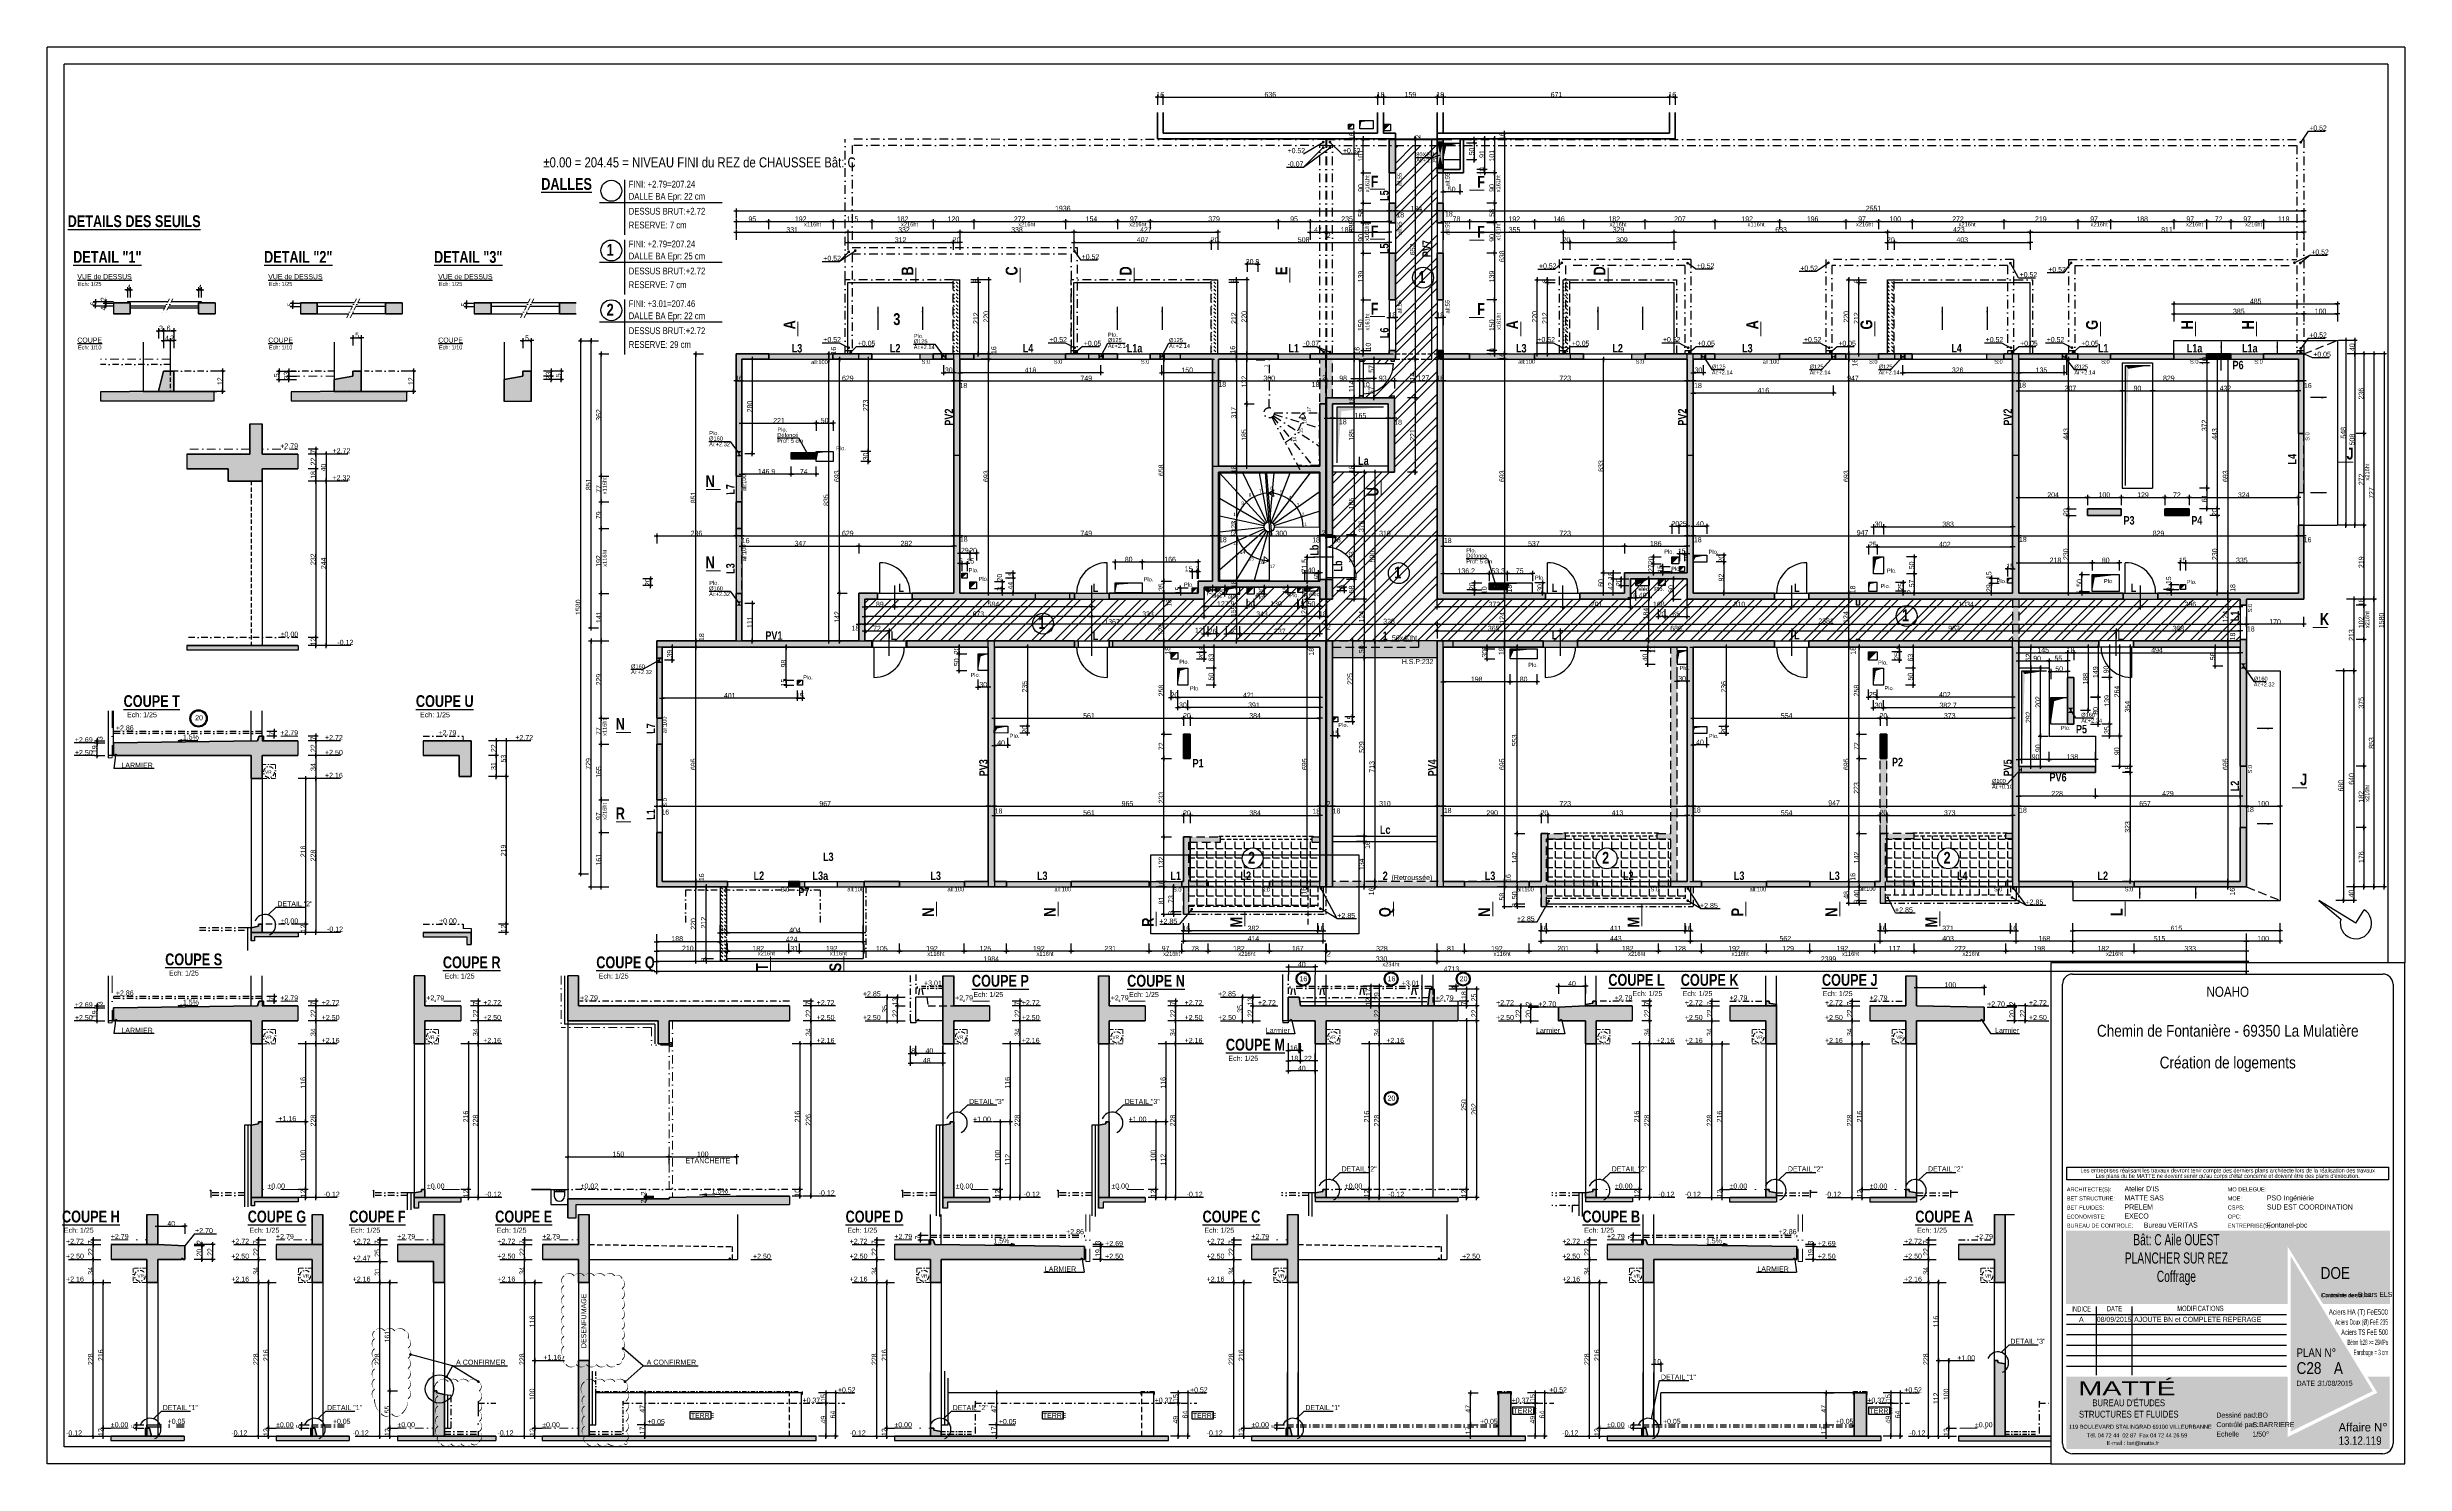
# Model space of a CAD drawing. Header units: millimetres. Extents: x -1734 to 5256, y -3612 to 588.
import ezdxf
from ezdxf.enums import TextEntityAlignment as Align

# ---------------------------------------------------------------- set-up
doc = ezdxf.new("R2010")
doc.units = ezdxf.units.MM
for name, pattern in [('CACHE2', [4.7625, 3.175, -1.5875]), ('CACHEX2', [19.05, 12.7, -6.35]), ('Style de ligne -16', [0.192476, 0.123031, -0.069444]), ('TIRETPT2', [12.7, 6.35, -3.175, 0, -3.175]), ('TIRETPTX2', [50.8, 25.4, -12.7, 0, -12.7])]:
    doc.linetypes.add(name, pattern=pattern)
for name, color, linetype in [('01-cartouche', 7, 'Continuous'), ('01-cartouche-cage A', 7, 'Continuous'), ('01_Cad_2', 5, 'Continuous'), ('01_cote_gen', 4, 'Continuous'), ('01_isolant ext', 2, 'TIRETPTX2'), ('01_linteaux', 2, 'Continuous'), ('01_murs_sup', 2, 'CACHEX2'), ('01_poch_BN', 9, 'Continuous'), ('01_poch_murs', 253, 'Continuous'), ('01_poch_poteaux', 250, 'Continuous'), ('01_resv', 32, 'Continuous'), ('01_texte', 230, 'Continuous'), ('AA_COTES', 2, 'Continuous')]:
    doc.layers.add(name, color=color, linetype=linetype)
doc.layers.add('01_murs_coup', color=5, linetype='Continuous', lineweight=60)
doc.layers.add('01_tram_axes', color=2, linetype='TIRETPTX2', lineweight=9)
doc.styles.add('ARIAL', font='arial.ttf')
doc.styles.add('ARIAL NA', font='ARIALN.TTF')
doc.styles.add('Arial Narrow', font='ARIALN.TTF')
doc.styles.add('cartouche', font='ARIALN.TTF', dxfattribs={"width": 0.01})
doc.styles.add('Century Gothic', font='GOTHIC.TTF')
doc.styles.add('impact', font='impact.ttf')
doc.styles.add('MATTE_TXT', font='arial.ttf')
doc.styles.add('STYLE2', font='ARIALN.TTF')
doc.styles.add('stylemattecart', font='ARIALN.TTF')
doc.linetypes.add('ISOLATION', pattern='A,0.00254,-2.54,[134,ltypeshp.shx,S=2.54,R=0,X=-2.54,Y=0],-5.08,[134,ltypeshp.shx,S=2.54,R=180,X=2.54,Y=0],-2.54', length=10.16254)
doc.dimstyles.new('JB10', dxfattribs={"dimscale": 0.1, "dimtxt": 150, "dimasz": 15, "dimexe": 0.1, "dimexo": 0.1, "dimgap": 0.09, "dimtad": 1, "dimdec": 1, "dimlfac": 0.2, "dimdsep": 46, "dimtxsty": 'STYLE2', "dimblk1": 'BOND_G', "dimblk2": 'BOND_D', "dimsah": 1, "dimcen": 1.5, "dimdle": 0.01, "dimse1": 1, "dimse2": 1, "dimclrd": 4, "dimclre": 2, "dimclrt": 6, "dimazin": 2, "dimtfac": 2.333333, "dimtdec": 1, "dimtix": 1, "dimtmove": 2, "dimatfit": 3, "dimldrblk": 'BOND_G', "dimfxl": 1, "dimtolj": 1, "dimtzin": 0, "dimarcsym": 0})
doc.dimstyles.new('JB25', dxfattribs={"dimscale": 0.1, "dimtxt": 150, "dimasz": 15, "dimexe": 0.1, "dimexo": 0.1, "dimgap": 0.09, "dimtad": 1, "dimdec": 1, "dimlfac": 0.5, "dimdsep": 46, "dimtxsty": 'STYLE2', "dimblk1": 'BOND_G', "dimblk2": 'BOND_D', "dimsah": 1, "dimcen": 1.5, "dimdle": 0.01, "dimse1": 1, "dimse2": 1, "dimclrd": 4, "dimclre": 2, "dimclrt": 6, "dimazin": 2, "dimtfac": 2.333333, "dimtdec": 1, "dimtix": 1, "dimtmove": 2, "dimatfit": 3, "dimldrblk": 'BOND_G', "dimfxl": 1, "dimtolj": 1, "dimtzin": 0, "dimarcsym": 0})
doc.dimstyles.new('JB50', dxfattribs={"dimscale": 0.1, "dimtxt": 150, "dimasz": 15, "dimexe": 0.1, "dimexo": 0.1, "dimgap": 0.09, "dimtad": 1, "dimdec": 1, "dimdsep": 46, "dimtxsty": 'STYLE2', "dimblk1": 'BOND_G', "dimblk2": 'BOND_D', "dimsah": 1, "dimcen": 1.5, "dimdle": 0.01, "dimse1": 1, "dimse2": 1, "dimclrd": 4, "dimclre": 2, "dimclrt": 6, "dimazin": 2, "dimtfac": 2.333333, "dimtdec": 1, "dimtix": 1, "dimtmove": 2, "dimatfit": 3, "dimldrblk": 'BOND_G', "dimfxl": 1, "dimtolj": 1, "dimtzin": 0, "dimarcsym": 0})
pattern_1 = [(135, (-68736.468, 24963.4096), (-11.22532015, 9e-16), [7.9375, -7.9375])]
pattern_2 = [(135, (-60861.466, 28600.782), (-11.22532015, 9e-16), [7.9375, -7.9375])]
pattern_3 = [(0, (0, 0), (0, 27.94), [20.32, -7.62]), (90, (0, 0), (-27.94, 2e-15), [20.32, -7.62])]

# ---------------------------------------------------------------- blocks, each defined once
blk = doc.blocks.new('BOND_G')
at = {"layer": 'AA_COTES', "color": 0}
for p, q in [((5, 0), (-5, 0)), ((1.8, 1.8), (-1.8, -1.8)), ((0, -5), (0, 15))]:
    blk.add_line(p, q, dxfattribs=at)
blk = doc.blocks.new('BOND_D')
at = {"layer": 'AA_COTES', "color": 0}
for p, q in [((5, 0), (-5, 0)), ((-1.8, -1.8), (1.8, 1.8)), ((0, 5), (0, -15))]:
    blk.add_line(p, q, dxfattribs=at)
blk = doc.blocks.new('*D11')
at = {"layer": '01_cote_gen', "color": 4, "lineweight": -2, "transparency": 16777216}
blk.add_line((311.2, 70.7), (403.2, 70.7), dxfattribs=at)
at = {"layer": 'DEFPOINTS', "color": 0}
for p in [(404.7, 70.7), (309.7, 42.9), (404.7, 42.9)]:
    blk.add_point(p, dxfattribs=at)
at = {"layer": '01_cote_gen', "color": 4, "lineweight": -2, "transparency": 16777216, "xscale": 1.5, "yscale": 1.5, "zscale": 1.5, "rotation": 180}
blk.add_blockref('BOND_G', (309.7, 70.7), dxfattribs=at)
at = {"layer": '01_cote_gen', "color": 4, "lineweight": -2, "transparency": 16777216, "xscale": 1.5, "yscale": 1.5, "zscale": 1.5}
blk.add_blockref('BOND_D', (404.7, 70.7), dxfattribs=at)
at = {"layer": '01_cote_gen', "color": 6, "transparency": 16777216, "insert": (357.2, 78.4), "char_height": 15, "attachment_point": 5, "style": 'STYLE2'}
blk.add_mtext('\\A1;95', dxfattribs=at)
blk = doc.blocks.new('*D12')
at = {"layer": '01_cote_gen', "color": 4, "lineweight": -2, "transparency": 16777216}
blk.add_line((406.2, 70.7), (595.2, 70.7), dxfattribs=at)
at = {"layer": 'DEFPOINTS', "color": 0}
for p in [(596.7, 70.7), (404.7, 42.9), (596.7, 42.9)]:
    blk.add_point(p, dxfattribs=at)
at = {"layer": '01_cote_gen', "color": 4, "lineweight": -2, "transparency": 16777216, "xscale": 1.5, "yscale": 1.5, "zscale": 1.5, "rotation": 180}
blk.add_blockref('BOND_G', (404.7, 70.7), dxfattribs=at)
at = {"layer": '01_cote_gen', "color": 4, "lineweight": -2, "transparency": 16777216, "xscale": 1.5, "yscale": 1.5, "zscale": 1.5}
blk.add_blockref('BOND_D', (596.7, 70.7), dxfattribs=at)
at = {"layer": '01_cote_gen', "color": 6, "transparency": 16777216, "insert": (500.7, 78.4), "char_height": 15, "attachment_point": 5, "style": 'STYLE2'}
blk.add_mtext('\\A1;192', dxfattribs=at)
blk = doc.blocks.new('*D13')
at = {"layer": '01_cote_gen', "color": 4, "lineweight": -2, "transparency": 16777216}
blk.add_line((598.2, 70.7), (710.2, 70.7), dxfattribs=at)
at = {"layer": 'DEFPOINTS', "color": 0}
for p in [(711.7, 70.7), (596.7, 42.9), (711.7, 42.9)]:
    blk.add_point(p, dxfattribs=at)
at = {"layer": '01_cote_gen', "color": 4, "lineweight": -2, "transparency": 16777216, "xscale": 1.5, "yscale": 1.5, "zscale": 1.5, "rotation": 180}
blk.add_blockref('BOND_G', (596.7, 70.7), dxfattribs=at)
at = {"layer": '01_cote_gen', "color": 4, "lineweight": -2, "transparency": 16777216, "xscale": 1.5, "yscale": 1.5, "zscale": 1.5}
blk.add_blockref('BOND_D', (711.7, 70.7), dxfattribs=at)
at = {"layer": '01_cote_gen', "color": 6, "transparency": 16777216, "insert": (654.2, 78.4), "char_height": 15, "attachment_point": 5, "style": 'STYLE2'}
blk.add_mtext('\\A1;115', dxfattribs=at)
blk = doc.blocks.new('*D14')
at = {"layer": '01_cote_gen', "color": 4, "lineweight": -2, "transparency": 16777216}
blk.add_line((713.2, 70.7), (892.2, 70.7), dxfattribs=at)
at = {"layer": 'DEFPOINTS', "color": 0}
for p in [(893.7, 70.7), (711.7, 42.9), (893.7, 42.9)]:
    blk.add_point(p, dxfattribs=at)
at = {"layer": '01_cote_gen', "color": 4, "lineweight": -2, "transparency": 16777216, "xscale": 1.5, "yscale": 1.5, "zscale": 1.5, "rotation": 180}
blk.add_blockref('BOND_G', (711.7, 70.7), dxfattribs=at)
at = {"layer": '01_cote_gen', "color": 4, "lineweight": -2, "transparency": 16777216, "xscale": 1.5, "yscale": 1.5, "zscale": 1.5}
blk.add_blockref('BOND_D', (893.7, 70.7), dxfattribs=at)
at = {"layer": '01_cote_gen', "color": 6, "transparency": 16777216, "insert": (802.7, 78.4), "char_height": 15, "attachment_point": 5, "style": 'STYLE2'}
blk.add_mtext('\\A1;182', dxfattribs=at)
blk = doc.blocks.new('*D15')
at = {"layer": '01_cote_gen', "color": 4, "lineweight": -2, "transparency": 16777216}
blk.add_line((895.2, 70.7), (1012.2, 70.7), dxfattribs=at)
at = {"layer": 'DEFPOINTS', "color": 0}
for p in [(1013.7, 70.7), (893.7, 42.9), (1013.7, 42.9)]:
    blk.add_point(p, dxfattribs=at)
at = {"layer": '01_cote_gen', "color": 4, "lineweight": -2, "transparency": 16777216, "xscale": 1.5, "yscale": 1.5, "zscale": 1.5, "rotation": 180}
blk.add_blockref('BOND_G', (893.7, 70.7), dxfattribs=at)
at = {"layer": '01_cote_gen', "color": 4, "lineweight": -2, "transparency": 16777216, "xscale": 1.5, "yscale": 1.5, "zscale": 1.5}
blk.add_blockref('BOND_D', (1013.7, 70.7), dxfattribs=at)
at = {"layer": '01_cote_gen', "color": 6, "transparency": 16777216, "insert": (953.7, 78.4), "char_height": 15, "attachment_point": 5, "style": 'STYLE2'}
blk.add_mtext('\\A1;120', dxfattribs=at)
blk = doc.blocks.new('*D16')
at = {"layer": '01_cote_gen', "color": 4, "lineweight": -2, "transparency": 16777216}
blk.add_line((1015.2, 70.7), (1284.2, 70.7), dxfattribs=at)
at = {"layer": 'DEFPOINTS', "color": 0}
for p in [(1285.7, 70.7), (1013.7, 42.9), (1285.7, 42.9)]:
    blk.add_point(p, dxfattribs=at)
at = {"layer": '01_cote_gen', "color": 4, "lineweight": -2, "transparency": 16777216, "xscale": 1.5, "yscale": 1.5, "zscale": 1.5, "rotation": 180}
blk.add_blockref('BOND_G', (1013.7, 70.7), dxfattribs=at)
at = {"layer": '01_cote_gen', "color": 4, "lineweight": -2, "transparency": 16777216, "xscale": 1.5, "yscale": 1.5, "zscale": 1.5}
blk.add_blockref('BOND_D', (1285.7, 70.7), dxfattribs=at)
at = {"layer": '01_cote_gen', "color": 6, "transparency": 16777216, "insert": (1149.7, 78.3), "char_height": 15, "attachment_point": 5, "style": 'STYLE2'}
blk.add_mtext('\\A1;272', dxfattribs=at)
blk = doc.blocks.new('*D17')
at = {"layer": '01_cote_gen', "color": 4, "lineweight": -2, "transparency": 16777216}
blk.add_line((1287.2, 70.7), (1438.2, 70.7), dxfattribs=at)
at = {"layer": 'DEFPOINTS', "color": 0}
for p in [(1439.7, 70.7), (1285.7, 42.9), (1439.7, 42.9)]:
    blk.add_point(p, dxfattribs=at)
at = {"layer": '01_cote_gen', "color": 4, "lineweight": -2, "transparency": 16777216, "xscale": 1.5, "yscale": 1.5, "zscale": 1.5, "rotation": 180}
blk.add_blockref('BOND_G', (1285.7, 70.7), dxfattribs=at)
at = {"layer": '01_cote_gen', "color": 4, "lineweight": -2, "transparency": 16777216, "xscale": 1.5, "yscale": 1.5, "zscale": 1.5}
blk.add_blockref('BOND_D', (1439.7, 70.7), dxfattribs=at)
at = {"layer": '01_cote_gen', "color": 6, "transparency": 16777216, "insert": (1362.7, 78.4), "char_height": 15, "attachment_point": 5, "style": 'STYLE2'}
blk.add_mtext('\\A1;154', dxfattribs=at)
blk = doc.blocks.new('*D18')
at = {"layer": '01_cote_gen', "color": 4, "lineweight": -2, "transparency": 16777216}
blk.add_line((1441.2, 70.7), (1535.2, 70.7), dxfattribs=at)
at = {"layer": 'DEFPOINTS', "color": 0}
for p in [(1536.7, 70.7), (1439.7, 42.9), (1536.7, 42.9)]:
    blk.add_point(p, dxfattribs=at)
at = {"layer": '01_cote_gen', "color": 4, "lineweight": -2, "transparency": 16777216, "xscale": 1.5, "yscale": 1.5, "zscale": 1.5, "rotation": 180}
blk.add_blockref('BOND_G', (1439.7, 70.7), dxfattribs=at)
at = {"layer": '01_cote_gen', "color": 4, "lineweight": -2, "transparency": 16777216, "xscale": 1.5, "yscale": 1.5, "zscale": 1.5}
blk.add_blockref('BOND_D', (1536.7, 70.7), dxfattribs=at)
at = {"layer": '01_cote_gen', "color": 6, "transparency": 16777216, "insert": (1488.2, 78.4), "char_height": 15, "attachment_point": 5, "style": 'STYLE2'}
blk.add_mtext('\\A1;97', dxfattribs=at)
blk = doc.blocks.new('*D19')
at = {"layer": '01_cote_gen', "color": 4, "lineweight": -2, "transparency": 16777216}
blk.add_line((1538.2, 70.7), (1914.2, 70.7), dxfattribs=at)
at = {"layer": 'DEFPOINTS', "color": 0}
for p in [(1915.7, 70.7), (1536.7, 42.9), (1915.7, 42.9)]:
    blk.add_point(p, dxfattribs=at)
at = {"layer": '01_cote_gen', "color": 4, "lineweight": -2, "transparency": 16777216, "xscale": 1.5, "yscale": 1.5, "zscale": 1.5, "rotation": 180}
blk.add_blockref('BOND_G', (1536.7, 70.7), dxfattribs=at)
at = {"layer": '01_cote_gen', "color": 4, "lineweight": -2, "transparency": 16777216, "xscale": 1.5, "yscale": 1.5, "zscale": 1.5}
blk.add_blockref('BOND_D', (1915.7, 70.7), dxfattribs=at)
at = {"layer": '01_cote_gen', "color": 6, "transparency": 16777216, "insert": (1726.2, 78.4), "char_height": 15, "attachment_point": 5, "style": 'STYLE2'}
blk.add_mtext('\\A1;379', dxfattribs=at)
blk = doc.blocks.new('*D20')
at = {"layer": '01_cote_gen', "color": 4, "lineweight": -2, "transparency": 16777216}
blk.add_line((1917.2, 70.7), (2009.2, 70.7), dxfattribs=at)
at = {"layer": 'DEFPOINTS', "color": 0}
for p in [(2010.7, 70.7), (1915.7, 42.9), (2010.7, 42.9)]:
    blk.add_point(p, dxfattribs=at)
at = {"layer": '01_cote_gen', "color": 4, "lineweight": -2, "transparency": 16777216, "xscale": 1.5, "yscale": 1.5, "zscale": 1.5, "rotation": 180}
blk.add_blockref('BOND_G', (1915.7, 70.7), dxfattribs=at)
at = {"layer": '01_cote_gen', "color": 4, "lineweight": -2, "transparency": 16777216, "xscale": 1.5, "yscale": 1.5, "zscale": 1.5}
blk.add_blockref('BOND_D', (2010.7, 70.7), dxfattribs=at)
at = {"layer": '01_cote_gen', "color": 6, "transparency": 16777216, "insert": (1963.2, 78.4), "char_height": 15, "attachment_point": 5, "style": 'STYLE2'}
blk.add_mtext('\\A1;95', dxfattribs=at)
blk = doc.blocks.new('*D21')
at = {"layer": '01_cote_gen', "color": 4, "lineweight": -2, "transparency": 16777216}
blk.add_line((2012.2, 70.7), (2244.2, 70.7), dxfattribs=at)
at = {"layer": 'DEFPOINTS', "color": 0}
for p in [(2245.7, 70.7), (2010.7, 42.9), (2245.7, 27.8)]:
    blk.add_point(p, dxfattribs=at)
at = {"layer": '01_cote_gen', "color": 4, "lineweight": -2, "transparency": 16777216, "xscale": 1.5, "yscale": 1.5, "zscale": 1.5, "rotation": 180}
blk.add_blockref('BOND_G', (2010.7, 70.7), dxfattribs=at)
at = {"layer": '01_cote_gen', "color": 4, "lineweight": -2, "transparency": 16777216, "xscale": 1.5, "yscale": 1.5, "zscale": 1.5}
blk.add_blockref('BOND_D', (2245.7, 70.7), dxfattribs=at)
at = {"layer": '01_cote_gen', "color": 6, "transparency": 16777216, "insert": (2120.5, 78.4), "char_height": 15, "attachment_point": 5, "style": 'STYLE2'}
blk.add_mtext('\\A1;235', dxfattribs=at)
blk = doc.blocks.new('*D22')
at = {"layer": '01_cote_gen', "color": 4, "lineweight": -2, "transparency": 16777216}
blk.add_line((311.2, 102), (2244.2, 102), dxfattribs=at)
at = {"layer": 'DEFPOINTS', "color": 0}
for p in [(2245.7, 102), (309.7, 48.2), (2245.7, 48.2)]:
    blk.add_point(p, dxfattribs=at)
at = {"layer": '01_cote_gen', "color": 4, "lineweight": -2, "transparency": 16777216, "xscale": 1.5, "yscale": 1.5, "zscale": 1.5, "rotation": 180}
blk.add_blockref('BOND_G', (309.7, 102), dxfattribs=at)
at = {"layer": '01_cote_gen', "color": 4, "lineweight": -2, "transparency": 16777216, "xscale": 1.5, "yscale": 1.5, "zscale": 1.5}
blk.add_blockref('BOND_D', (2245.7, 102), dxfattribs=at)
at = {"layer": '01_cote_gen', "color": 6, "transparency": 16777216, "insert": (1277.7, 109.7), "char_height": 15, "attachment_point": 5, "style": 'STYLE2'}
blk.add_mtext('\\A1;1936', dxfattribs=at)
blk = doc.blocks.new('*D23')
at = {"layer": '01_cote_gen', "color": 4, "lineweight": -2, "transparency": 16777216}
for p, q in [((308.2, -401.5), (306.7, -401.5)), ((309.7, -401.5), (325.7, -401.5)), ((327.2, -401.5), (328.7, -401.5))]:
    blk.add_line(p, q, dxfattribs=at)
at = {"layer": 'DEFPOINTS', "color": 0}
for p in [(325.7, -401.5), (309.7, -422.7), (325.7, -422.7)]:
    blk.add_point(p, dxfattribs=at)
at = {"layer": '01_cote_gen', "color": 4, "lineweight": -2, "transparency": 16777216, "xscale": 1.5, "yscale": 1.5, "zscale": 1.5}
blk.add_blockref('BOND_G', (309.7, -401.5), dxfattribs=at)
at = {"layer": '01_cote_gen', "color": 4, "lineweight": -2, "transparency": 16777216, "xscale": 1.5, "yscale": 1.5, "zscale": 1.5, "rotation": 180}
blk.add_blockref('BOND_D', (325.7, -401.5), dxfattribs=at)
at = {"layer": '01_cote_gen', "color": 6, "transparency": 16777216, "insert": (317.7, -393.8), "char_height": 15, "attachment_point": 5, "style": 'STYLE2'}
blk.add_mtext('\\A1;16', dxfattribs=at)
blk = doc.blocks.new('*D24')
at = {"layer": '01_cote_gen', "color": 4, "lineweight": -2, "transparency": 16777216}
blk.add_line((327.2, -401.5), (953.2, -401.5), dxfattribs=at)
at = {"layer": 'DEFPOINTS', "color": 0}
for p in [(954.7, -401.5), (325.7, -427), (954.7, -427)]:
    blk.add_point(p, dxfattribs=at)
at = {"layer": '01_cote_gen', "color": 4, "lineweight": -2, "transparency": 16777216, "xscale": 1.5, "yscale": 1.5, "zscale": 1.5, "rotation": 180}
blk.add_blockref('BOND_G', (325.7, -401.5), dxfattribs=at)
at = {"layer": '01_cote_gen', "color": 4, "lineweight": -2, "transparency": 16777216, "xscale": 1.5, "yscale": 1.5, "zscale": 1.5}
blk.add_blockref('BOND_D', (954.7, -401.5), dxfattribs=at)
at = {"layer": '01_cote_gen', "color": 6, "transparency": 16777216, "insert": (640.2, -393.8), "char_height": 15, "attachment_point": 5, "style": 'STYLE2'}
blk.add_mtext('\\A1;629', dxfattribs=at)
blk = doc.blocks.new('*D25')
at = {"layer": '01_cote_gen', "color": 4, "lineweight": -2, "transparency": 16777216}
blk.add_line((956.2, -401.5), (971.2, -401.5), dxfattribs=at)
at = {"layer": 'DEFPOINTS', "color": 0}
for p in [(972.7, -401.5), (954.7, -424), (972.7, -424)]:
    blk.add_point(p, dxfattribs=at)
at = {"layer": '01_cote_gen', "color": 4, "lineweight": -2, "transparency": 16777216, "xscale": 1.5, "yscale": 1.5, "zscale": 1.5, "rotation": 180}
blk.add_blockref('BOND_G', (954.7, -401.5), dxfattribs=at)
at = {"layer": '01_cote_gen', "color": 4, "lineweight": -2, "transparency": 16777216, "xscale": 1.5, "yscale": 1.5, "zscale": 1.5}
blk.add_blockref('BOND_D', (972.7, -401.5), dxfattribs=at)
at = {"layer": '01_cote_gen', "color": 6, "transparency": 16777216, "insert": (982.8, -415.6), "char_height": 15, "attachment_point": 5, "style": 'STYLE2'}
blk.add_mtext('\\A1;18', dxfattribs=at)
blk = doc.blocks.new('*D26')
at = {"layer": '01_cote_gen', "color": 4, "lineweight": -2, "transparency": 16777216}
blk.add_line((974.2, -401.5), (1720.2, -401.5), dxfattribs=at)
at = {"layer": 'DEFPOINTS', "color": 0}
for p in [(1721.7, -401.5), (972.7, -424), (1721.7, -424)]:
    blk.add_point(p, dxfattribs=at)
at = {"layer": '01_cote_gen', "color": 4, "lineweight": -2, "transparency": 16777216, "xscale": 1.5, "yscale": 1.5, "zscale": 1.5, "rotation": 180}
blk.add_blockref('BOND_G', (972.7, -401.5), dxfattribs=at)
at = {"layer": '01_cote_gen', "color": 4, "lineweight": -2, "transparency": 16777216, "xscale": 1.5, "yscale": 1.5, "zscale": 1.5}
blk.add_blockref('BOND_D', (1721.7, -401.5), dxfattribs=at)
at = {"layer": '01_cote_gen', "color": 6, "transparency": 16777216, "insert": (1347.2, -393.8), "char_height": 15, "attachment_point": 5, "style": 'STYLE2'}
blk.add_mtext('\\A1;749', dxfattribs=at)
blk = doc.blocks.new('*D27')
at = {"layer": '01_cote_gen', "color": 4, "lineweight": -2, "transparency": 16777216}
blk.add_line((1723.2, -401.5), (1738.2, -401.5), dxfattribs=at)
at = {"layer": 'DEFPOINTS', "color": 0}
for p in [(1739.7, -401.5), (1721.7, -424), (1739.7, -424)]:
    blk.add_point(p, dxfattribs=at)
at = {"layer": '01_cote_gen', "color": 4, "lineweight": -2, "transparency": 16777216, "xscale": 1.5, "yscale": 1.5, "zscale": 1.5, "rotation": 180}
blk.add_blockref('BOND_G', (1721.7, -401.5), dxfattribs=at)
at = {"layer": '01_cote_gen', "color": 4, "lineweight": -2, "transparency": 16777216, "xscale": 1.5, "yscale": 1.5, "zscale": 1.5}
blk.add_blockref('BOND_D', (1739.7, -401.5), dxfattribs=at)
at = {"layer": '01_cote_gen', "color": 6, "transparency": 16777216, "insert": (1750.2, -412), "char_height": 15, "attachment_point": 5, "style": 'STYLE2'}
blk.add_mtext('\\A1;18', dxfattribs=at)
blk = doc.blocks.new('*D28')
at = {"layer": '01_cote_gen', "color": 4, "lineweight": -2, "transparency": 16777216}
blk.add_line((1741.2, -401.5), (2038.2, -401.5), dxfattribs=at)
at = {"layer": 'DEFPOINTS', "color": 0}
for p in [(2039.7, -401.5), (1739.7, -442), (2039.7, -442)]:
    blk.add_point(p, dxfattribs=at)
at = {"layer": '01_cote_gen', "color": 4, "lineweight": -2, "transparency": 16777216, "xscale": 1.5, "yscale": 1.5, "zscale": 1.5, "rotation": 180}
blk.add_blockref('BOND_G', (1739.7, -401.5), dxfattribs=at)
at = {"layer": '01_cote_gen', "color": 4, "lineweight": -2, "transparency": 16777216, "xscale": 1.5, "yscale": 1.5, "zscale": 1.5}
blk.add_blockref('BOND_D', (2039.7, -401.5), dxfattribs=at)
at = {"layer": '01_cote_gen', "color": 6, "transparency": 16777216, "insert": (1889.7, -393.8), "char_height": 15, "attachment_point": 5, "style": 'STYLE2'}
blk.add_mtext('\\A1;300', dxfattribs=at)
blk = doc.blocks.new('*D29')
at = {"layer": '01_cote_gen', "color": 4, "lineweight": -2, "transparency": 16777216}
blk.add_line((2041.2, -401.5), (2056.2, -401.5), dxfattribs=at)
at = {"layer": 'DEFPOINTS', "color": 0}
for p in [(2039.7, -415.1), (2057.7, -401.5), (2057.7, -415.1)]:
    blk.add_point(p, dxfattribs=at)
at = {"layer": '01_cote_gen', "color": 4, "lineweight": -2, "transparency": 16777216, "xscale": 1.5, "yscale": 1.5, "zscale": 1.5, "rotation": 180}
blk.add_blockref('BOND_G', (2039.7, -401.5), dxfattribs=at)
at = {"layer": '01_cote_gen', "color": 4, "lineweight": -2, "transparency": 16777216, "xscale": 1.5, "yscale": 1.5, "zscale": 1.5}
blk.add_blockref('BOND_D', (2057.7, -401.5), dxfattribs=at)
at = {"layer": '01_cote_gen', "color": 6, "transparency": 16777216, "insert": (2027.1, -412.1), "char_height": 15, "attachment_point": 5, "style": 'STYLE2'}
blk.add_mtext('\\A1;18', dxfattribs=at)
blk = doc.blocks.new('*D30')
at = {"layer": '01_cote_gen', "color": 4, "lineweight": -2, "transparency": 16777216}
for p, q in [((2056.2, -401.5), (2054.7, -401.5)), ((2057.7, -401.5), (2059.7, -401.5)), ((2061.2, -401.5), (2062.7, -401.5))]:
    blk.add_line(p, q, dxfattribs=at)
at = {"layer": 'DEFPOINTS', "color": 0}
for p in [(2057.7, -418.7), (2059.7, -401.5), (2059.7, -418.7)]:
    blk.add_point(p, dxfattribs=at)
at = {"layer": '01_cote_gen', "color": 4, "lineweight": -2, "transparency": 16777216, "xscale": 1.5, "yscale": 1.5, "zscale": 1.5}
blk.add_blockref('BOND_G', (2057.7, -401.5), dxfattribs=at)
at = {"layer": '01_cote_gen', "color": 4, "lineweight": -2, "transparency": 16777216, "xscale": 1.5, "yscale": 1.5, "zscale": 1.5, "rotation": 180}
blk.add_blockref('BOND_D', (2059.7, -401.5), dxfattribs=at)
at = {"layer": '01_cote_gen', "color": 6, "transparency": 16777216, "insert": (2052.5, -391.5), "char_height": 15, "attachment_point": 5, "style": 'STYLE2'}
blk.add_mtext('\\A1;2', dxfattribs=at)
blk = doc.blocks.new('*D31')
at = {"layer": '01_cote_gen', "color": 4, "lineweight": -2, "transparency": 16777216}
blk.add_line((2061.2, -512.2), (2076.2, -512.2), dxfattribs=at)
at = {"layer": 'DEFPOINTS', "color": 0}
for p in [(2059.7, -527.4), (2077.7, -512.2), (2077.7, -527.4)]:
    blk.add_point(p, dxfattribs=at)
at = {"layer": '01_cote_gen', "color": 4, "lineweight": -2, "transparency": 16777216, "xscale": 1.5, "yscale": 1.5, "zscale": 1.5, "rotation": 180}
blk.add_blockref('BOND_G', (2059.7, -512.2), dxfattribs=at)
at = {"layer": '01_cote_gen', "color": 4, "lineweight": -2, "transparency": 16777216, "xscale": 1.5, "yscale": 1.5, "zscale": 1.5}
blk.add_blockref('BOND_D', (2077.7, -512.2), dxfattribs=at)
at = {"layer": '01_cote_gen', "color": 6, "transparency": 16777216, "insert": (2107.7, -523.1), "char_height": 15, "attachment_point": 5, "style": 'STYLE2'}
blk.add_mtext('\\A1;18', dxfattribs=at)
blk = doc.blocks.new('*D32')
at = {"layer": '01_cote_gen', "color": 4, "lineweight": -2, "transparency": 16777216}
blk.add_line((2244.2, -512.2), (2259.2, -512.2), dxfattribs=at)
at = {"layer": 'DEFPOINTS', "color": 0}
for p in [(2242.7, -528.9), (2260.7, -512.2), (2260.7, -528.9)]:
    blk.add_point(p, dxfattribs=at)
at = {"layer": '01_cote_gen', "color": 4, "lineweight": -2, "transparency": 16777216, "xscale": 1.5, "yscale": 1.5, "zscale": 1.5, "rotation": 180}
blk.add_blockref('BOND_G', (2242.7, -512.2), dxfattribs=at)
at = {"layer": '01_cote_gen', "color": 4, "lineweight": -2, "transparency": 16777216, "xscale": 1.5, "yscale": 1.5, "zscale": 1.5}
blk.add_blockref('BOND_D', (2260.7, -512.2), dxfattribs=at)
at = {"layer": '01_cote_gen', "color": 6, "transparency": 16777216, "insert": (2271.7, -524.5), "char_height": 15, "attachment_point": 5, "style": 'STYLE2'}
blk.add_mtext('\\A1;18', dxfattribs=at)
blk = doc.blocks.new('*D33')
at = {"layer": '01_cote_gen', "color": 4, "lineweight": -2, "transparency": 16777216}
blk.add_line((2262.2, -401.5), (2386.2, -401.5), dxfattribs=at)
at = {"layer": 'DEFPOINTS', "color": 0}
for p in [(2260.7, -413.9), (2387.7, -401.5), (2387.7, -417.5)]:
    blk.add_point(p, dxfattribs=at)
at = {"layer": '01_cote_gen', "color": 4, "lineweight": -2, "transparency": 16777216, "xscale": 1.5, "yscale": 1.5, "zscale": 1.5, "rotation": 180}
blk.add_blockref('BOND_G', (2260.7, -401.5), dxfattribs=at)
at = {"layer": '01_cote_gen', "color": 4, "lineweight": -2, "transparency": 16777216, "xscale": 1.5, "yscale": 1.5, "zscale": 1.5}
blk.add_blockref('BOND_D', (2387.7, -401.5), dxfattribs=at)
at = {"layer": '01_cote_gen', "color": 6, "transparency": 16777216, "insert": (2346.9, -393), "char_height": 15, "attachment_point": 5, "style": 'STYLE2'}
blk.add_mtext('\\A1;127', dxfattribs=at)
blk = doc.blocks.new('*D34')
at = {"layer": '01_cote_gen', "color": 4, "lineweight": -2, "transparency": 16777216}
blk.add_line((-121.1, -1132.3), (-121.1, -284.2), dxfattribs=at)
at = {"layer": 'DEFPOINTS', "color": 0}
for p in [(-121.1, -282.7), (14.9, -282.7), (-16.8, -1133.8)]:
    blk.add_point(p, dxfattribs=at)
at = {"layer": '01_cote_gen', "color": 4, "lineweight": -2, "transparency": 16777216, "xscale": 1.5, "yscale": 1.5, "zscale": 1.5}
for name, p, rotation in [('BOND_D', (-121.1, -282.7), 90), ('BOND_G', (-121.1, -1133.8), 270)]:
    blk.add_blockref(name, p, dxfattribs=dict(at, rotation=rotation))
at = {"layer": '01_cote_gen', "color": 6, "transparency": 16777216, "insert": (-128.8, -708.2), "char_height": 15, "attachment_point": 5, "rotation": 90, "style": 'STYLE2'}
blk.add_mtext('\\A1;851', dxfattribs=at)
blk = doc.blocks.new('*D35')
at = {"layer": '01_cote_gen', "color": 4, "lineweight": -2, "transparency": 16777216}
blk.add_line((-151.1, -1861.2), (-151.1, -284.2), dxfattribs=at)
at = {"layer": 'DEFPOINTS', "color": 0}
for p in [(-151.1, -282.7), (-12.9, -282.7), (-98.6, -1862.7)]:
    blk.add_point(p, dxfattribs=at)
at = {"layer": '01_cote_gen', "color": 4, "lineweight": -2, "transparency": 16777216, "xscale": 1.5, "yscale": 1.5, "zscale": 1.5}
for name, p, rotation in [('BOND_D', (-151.1, -282.7), 90), ('BOND_G', (-151.1, -1862.7), 270)]:
    blk.add_blockref(name, p, dxfattribs=dict(at, rotation=rotation))
at = {"layer": '01_cote_gen', "color": 6, "transparency": 16777216, "insert": (-158.8, -1072.7), "char_height": 15, "attachment_point": 5, "rotation": 90, "style": 'STYLE2'}
blk.add_mtext('\\A1;1580', dxfattribs=at)
blk = doc.blocks.new('*D36')
at = {"layer": '01_cote_gen', "color": 4, "lineweight": -2, "transparency": 16777216}
blk.add_line((-90.7, -1900.2), (-90.7, -1742.2), dxfattribs=at)
at = {"layer": 'DEFPOINTS', "color": 0}
for p in [(-90.7, -1740.7), (73.7, -1740.7), (73.7, -1901.7)]:
    blk.add_point(p, dxfattribs=at)
at = {"layer": '01_cote_gen', "color": 4, "lineweight": -2, "transparency": 16777216, "xscale": 1.5, "yscale": 1.5, "zscale": 1.5}
for name, p, rotation in [('BOND_D', (-90.7, -1740.7), 90), ('BOND_G', (-90.7, -1901.7), 270)]:
    blk.add_blockref(name, p, dxfattribs=dict(at, rotation=rotation))
at = {"layer": '01_cote_gen', "color": 6, "transparency": 16777216, "insert": (-98.3, -1821.2), "char_height": 15, "attachment_point": 5, "rotation": 90, "style": 'STYLE2'}
blk.add_mtext('\\A1;161', dxfattribs=at)
blk = doc.blocks.new('*D37')
at = {"layer": '01_cote_gen', "color": 4, "lineweight": -2, "transparency": 16777216}
blk.add_line((-90.7, -1739.2), (-90.7, -1645.2), dxfattribs=at)
at = {"layer": 'DEFPOINTS', "color": 0}
for p in [(-90.7, -1643.7), (73.7, -1643.7), (73.7, -1740.7)]:
    blk.add_point(p, dxfattribs=at)
at = {"layer": '01_cote_gen', "color": 4, "lineweight": -2, "transparency": 16777216, "xscale": 1.5, "yscale": 1.5, "zscale": 1.5}
for name, p, rotation in [('BOND_D', (-90.7, -1643.7), 90), ('BOND_G', (-90.7, -1740.7), 270)]:
    blk.add_blockref(name, p, dxfattribs=dict(at, rotation=rotation))
at = {"layer": '01_cote_gen', "color": 6, "transparency": 16777216, "insert": (-98.3, -1692.2), "char_height": 15, "attachment_point": 5, "rotation": 90, "style": 'STYLE2'}
blk.add_mtext('\\A1;97', dxfattribs=at)
blk = doc.blocks.new('*D38')
at = {"layer": '01_cote_gen', "color": 4, "lineweight": -2, "transparency": 16777216}
blk.add_line((-90.7, -1642.2), (-90.7, -1480.2), dxfattribs=at)
at = {"layer": 'DEFPOINTS', "color": 0}
for p in [(-90.7, -1478.7), (73.7, -1478.7), (73.7, -1643.7)]:
    blk.add_point(p, dxfattribs=at)
at = {"layer": '01_cote_gen', "color": 4, "lineweight": -2, "transparency": 16777216, "xscale": 1.5, "yscale": 1.5, "zscale": 1.5}
for name, p, rotation in [('BOND_D', (-90.7, -1478.7), 90), ('BOND_G', (-90.7, -1643.7), 270)]:
    blk.add_blockref(name, p, dxfattribs=dict(at, rotation=rotation))
at = {"layer": '01_cote_gen', "color": 6, "transparency": 16777216, "insert": (-98.3, -1561.2), "char_height": 15, "attachment_point": 5, "rotation": 90, "style": 'STYLE2'}
blk.add_mtext('\\A1;165', dxfattribs=at)
blk = doc.blocks.new('*D39')
at = {"layer": '01_cote_gen', "color": 4, "lineweight": -2, "transparency": 16777216}
blk.add_line((-90.7, -1477.2), (-90.7, -1403.2), dxfattribs=at)
at = {"layer": 'DEFPOINTS', "color": 0}
for p in [(-90.7, -1401.7), (73.7, -1401.7), (73.7, -1478.7)]:
    blk.add_point(p, dxfattribs=at)
at = {"layer": '01_cote_gen', "color": 4, "lineweight": -2, "transparency": 16777216, "xscale": 1.5, "yscale": 1.5, "zscale": 1.5}
for name, p, rotation in [('BOND_D', (-90.7, -1401.7), 90), ('BOND_G', (-90.7, -1478.7), 270)]:
    blk.add_blockref(name, p, dxfattribs=dict(at, rotation=rotation))
at = {"layer": '01_cote_gen', "color": 6, "transparency": 16777216, "insert": (-98.2, -1440.2), "char_height": 15, "attachment_point": 5, "rotation": 90, "style": 'STYLE2'}
blk.add_mtext('\\A1;77', dxfattribs=at)
blk = doc.blocks.new('*D40')
at = {"layer": '01_cote_gen', "color": 4, "lineweight": -2, "transparency": 16777216}
blk.add_line((-90.7, -1400.2), (-90.7, -1174.2), dxfattribs=at)
at = {"layer": 'DEFPOINTS', "color": 0}
for p in [(-90.7, -1172.7), (73.7, -1172.7), (73.7, -1401.7)]:
    blk.add_point(p, dxfattribs=at)
at = {"layer": '01_cote_gen', "color": 4, "lineweight": -2, "transparency": 16777216, "xscale": 1.5, "yscale": 1.5, "zscale": 1.5}
for name, p, rotation in [('BOND_D', (-90.7, -1172.7), 90), ('BOND_G', (-90.7, -1401.7), 270)]:
    blk.add_blockref(name, p, dxfattribs=dict(at, rotation=rotation))
at = {"layer": '01_cote_gen', "color": 6, "transparency": 16777216, "insert": (-98.3, -1287.2), "char_height": 15, "attachment_point": 5, "rotation": 90, "style": 'STYLE2'}
blk.add_mtext('\\A1;229', dxfattribs=at)
blk = doc.blocks.new('*D41')
at = {"layer": '01_cote_gen', "color": 4, "lineweight": -2, "transparency": 16777216}
blk.add_line((-90.7, -1171.2), (-90.7, -1033.2), dxfattribs=at)
at = {"layer": 'DEFPOINTS', "color": 0}
for p in [(-90.7, -1031.7), (309.7, -1031.7), (309.7, -1172.7)]:
    blk.add_point(p, dxfattribs=at)
at = {"layer": '01_cote_gen', "color": 4, "lineweight": -2, "transparency": 16777216, "xscale": 1.5, "yscale": 1.5, "zscale": 1.5}
for name, p, rotation in [('BOND_D', (-90.7, -1031.7), 90), ('BOND_G', (-90.7, -1172.7), 270)]:
    blk.add_blockref(name, p, dxfattribs=dict(at, rotation=rotation))
at = {"layer": '01_cote_gen', "color": 6, "transparency": 16777216, "insert": (-98.2, -1102.2), "char_height": 15, "attachment_point": 5, "rotation": 90, "style": 'STYLE2'}
blk.add_mtext('\\A1;141', dxfattribs=at)
blk = doc.blocks.new('*D42')
at = {"layer": '01_cote_gen', "color": 4, "lineweight": -2, "transparency": 16777216}
blk.add_line((-90.7, -1030.2), (-90.7, -841.2), dxfattribs=at)
at = {"layer": 'DEFPOINTS', "color": 0}
for p in [(-90.7, -839.7), (309.7, -839.7), (309.7, -1031.7)]:
    blk.add_point(p, dxfattribs=at)
at = {"layer": '01_cote_gen', "color": 4, "lineweight": -2, "transparency": 16777216, "xscale": 1.5, "yscale": 1.5, "zscale": 1.5}
for name, p, rotation in [('BOND_D', (-90.7, -839.7), 90), ('BOND_G', (-90.7, -1031.7), 270)]:
    blk.add_blockref(name, p, dxfattribs=dict(at, rotation=rotation))
at = {"layer": '01_cote_gen', "color": 6, "transparency": 16777216, "insert": (-98.3, -935.7), "char_height": 15, "attachment_point": 5, "rotation": 90, "style": 'STYLE2'}
blk.add_mtext('\\A1;192', dxfattribs=at)
blk = doc.blocks.new('*D43')
at = {"layer": '01_cote_gen', "color": 4, "lineweight": -2, "transparency": 16777216}
blk.add_line((-90.7, -682.2), (-90.7, -323.2), dxfattribs=at)
at = {"layer": 'DEFPOINTS', "color": 0}
for p in [(-98.6, -321.7), (-90.7, -321.7), (309.7, -683.7)]:
    blk.add_point(p, dxfattribs=at)
at = {"layer": '01_cote_gen', "color": 4, "lineweight": -2, "transparency": 16777216, "xscale": 1.5, "yscale": 1.5, "zscale": 1.5}
for name, p, rotation in [('BOND_D', (-90.7, -321.7), 90), ('BOND_G', (-90.7, -683.7), 270)]:
    blk.add_blockref(name, p, dxfattribs=dict(at, rotation=rotation))
at = {"layer": '01_cote_gen', "color": 6, "transparency": 16777216, "insert": (-98.3, -502.7), "char_height": 15, "attachment_point": 5, "rotation": 90, "style": 'STYLE2'}
blk.add_mtext('\\A1;362', dxfattribs=at)
blk = doc.blocks.new('*D44')
at = {"layer": '01_cote_gen', "color": 4, "lineweight": -2, "transparency": 16777216}
blk.add_line((-90.7, -838.2), (-90.7, -762.2), dxfattribs=at)
at = {"layer": 'DEFPOINTS', "color": 0}
for p in [(-90.7, -760.7), (309.7, -760.7), (309.7, -839.7)]:
    blk.add_point(p, dxfattribs=at)
at = {"layer": '01_cote_gen', "color": 4, "lineweight": -2, "transparency": 16777216, "xscale": 1.5, "yscale": 1.5, "zscale": 1.5}
for name, p, rotation in [('BOND_D', (-90.7, -760.7), 90), ('BOND_G', (-90.7, -839.7), 270)]:
    blk.add_blockref(name, p, dxfattribs=dict(at, rotation=rotation))
at = {"layer": '01_cote_gen', "color": 6, "transparency": 16777216, "insert": (-98.3, -800.2), "char_height": 15, "attachment_point": 5, "rotation": 90, "style": 'STYLE2'}
blk.add_mtext('\\A1;79', dxfattribs=at)
blk = doc.blocks.new('*D45')
at = {"layer": '01_cote_gen', "color": 4, "lineweight": -2, "transparency": 16777216}
blk.add_line((-90.7, -759.2), (-90.7, -685.2), dxfattribs=at)
at = {"layer": 'DEFPOINTS', "color": 0}
for p in [(-90.7, -683.7), (309.7, -683.7), (309.7, -760.7)]:
    blk.add_point(p, dxfattribs=at)
at = {"layer": '01_cote_gen', "color": 4, "lineweight": -2, "transparency": 16777216, "xscale": 1.5, "yscale": 1.5, "zscale": 1.5}
for name, p, rotation in [('BOND_D', (-90.7, -683.7), 90), ('BOND_G', (-90.7, -760.7), 270)]:
    blk.add_blockref(name, p, dxfattribs=dict(at, rotation=rotation))
at = {"layer": '01_cote_gen', "color": 6, "transparency": 16777216, "insert": (-98.2, -722.2), "char_height": 15, "attachment_point": 5, "rotation": 90, "style": 'STYLE2'}
blk.add_mtext('\\A1;77', dxfattribs=at)
blk = doc.blocks.new('*D46')
at = {"layer": '01_cote_gen', "color": 4, "lineweight": -2, "transparency": 16777216}
blk.add_line((2056.2, -2123.1), (75.2, -2123.1), dxfattribs=at)
at = {"layer": 'DEFPOINTS', "color": 0}
for p in [(73.7, -1998.4), (2057.7, -1998.4), (73.7, -2123.1)]:
    blk.add_point(p, dxfattribs=at)
at = {"layer": '01_cote_gen', "color": 4, "lineweight": -2, "transparency": 16777216, "xscale": 1.5, "yscale": 1.5, "zscale": 1.5, "rotation": 180}
blk.add_blockref('BOND_D', (73.7, -2123.1), dxfattribs=at)
at = {"layer": '01_cote_gen', "color": 4, "lineweight": -2, "transparency": 16777216, "xscale": 1.5, "yscale": 1.5, "zscale": 1.5}
blk.add_blockref('BOND_G', (2057.7, -2123.1), dxfattribs=at)
at = {"layer": '01_cote_gen', "color": 6, "transparency": 16777216, "insert": (1065.7, -2115.4), "char_height": 15, "attachment_point": 5, "style": 'STYLE2'}
blk.add_mtext('\\A1;1984', dxfattribs=at)
blk = doc.blocks.new('*D47')
at = {"layer": '01_cote_gen', "color": 4, "lineweight": -2, "transparency": 16777216}
blk.add_line((75.2, -1662.5), (88.2, -1662.5), dxfattribs=at)
at = {"layer": 'DEFPOINTS', "color": 0}
for p in [(89.7, -1662.5), (73.7, -1686.2), (89.7, -1686.2)]:
    blk.add_point(p, dxfattribs=at)
at = {"layer": '01_cote_gen', "color": 4, "lineweight": -2, "transparency": 16777216, "xscale": 1.5, "yscale": 1.5, "zscale": 1.5, "rotation": 180}
blk.add_blockref('BOND_G', (73.7, -1662.5), dxfattribs=at)
at = {"layer": '01_cote_gen', "color": 4, "lineweight": -2, "transparency": 16777216, "xscale": 1.5, "yscale": 1.5, "zscale": 1.5}
blk.add_blockref('BOND_D', (89.7, -1662.5), dxfattribs=at)
at = {"layer": '01_cote_gen', "color": 6, "transparency": 16777216, "insert": (99.1, -1680.2), "char_height": 15, "attachment_point": 5, "style": 'STYLE2'}
blk.add_mtext('\\A1;16', dxfattribs=at)
blk = doc.blocks.new('*D48')
at = {"layer": '01_cote_gen', "color": 4, "lineweight": -2, "transparency": 16777216}
blk.add_line((1889.2, -2092), (1710.2, -2092), dxfattribs=at)
at = {"layer": 'DEFPOINTS', "color": 0}
for p in [(1708.7, -2069.5), (1708.7, -2092), (1890.7, -2081.4)]:
    blk.add_point(p, dxfattribs=at)
at = {"layer": '01_cote_gen', "color": 4, "lineweight": -2, "transparency": 16777216, "xscale": 1.5, "yscale": 1.5, "zscale": 1.5, "rotation": 180}
blk.add_blockref('BOND_D', (1708.7, -2092), dxfattribs=at)
at = {"layer": '01_cote_gen', "color": 4, "lineweight": -2, "transparency": 16777216, "xscale": 1.5, "yscale": 1.5, "zscale": 1.5}
blk.add_blockref('BOND_G', (1890.7, -2092), dxfattribs=at)
at = {"layer": '01_cote_gen', "color": 6, "transparency": 16777216, "insert": (1799.7, -2084.4), "char_height": 15, "attachment_point": 5, "style": 'STYLE2'}
blk.add_mtext('\\A1;182', dxfattribs=at)
blk = doc.blocks.new('*D49')
at = {"layer": '01_cote_gen', "color": 4, "lineweight": -2, "transparency": 16777216}
blk.add_line((1707.2, -2092), (1632.2, -2092), dxfattribs=at)
at = {"layer": 'DEFPOINTS', "color": 0}
for p in [(1630.7, -2069.5), (1630.7, -2092), (1708.7, -2069.5)]:
    blk.add_point(p, dxfattribs=at)
at = {"layer": '01_cote_gen', "color": 4, "lineweight": -2, "transparency": 16777216, "xscale": 1.5, "yscale": 1.5, "zscale": 1.5, "rotation": 180}
blk.add_blockref('BOND_D', (1630.7, -2092), dxfattribs=at)
at = {"layer": '01_cote_gen', "color": 4, "lineweight": -2, "transparency": 16777216, "xscale": 1.5, "yscale": 1.5, "zscale": 1.5}
blk.add_blockref('BOND_G', (1708.7, -2092), dxfattribs=at)
at = {"layer": '01_cote_gen', "color": 6, "transparency": 16777216, "insert": (1669.7, -2084.4), "char_height": 15, "attachment_point": 5, "style": 'STYLE2'}
blk.add_mtext('\\A1;78', dxfattribs=at)
blk = doc.blocks.new('*D50')
at = {"layer": '01_cote_gen', "color": 4, "lineweight": -2, "transparency": 16777216}
blk.add_line((1629.2, -2092), (1535.2, -2092), dxfattribs=at)
at = {"layer": 'DEFPOINTS', "color": 0}
for p in [(1533.7, -2069.5), (1533.7, -2092), (1630.7, -2069.5)]:
    blk.add_point(p, dxfattribs=at)
at = {"layer": '01_cote_gen', "color": 4, "lineweight": -2, "transparency": 16777216, "xscale": 1.5, "yscale": 1.5, "zscale": 1.5, "rotation": 180}
blk.add_blockref('BOND_D', (1533.7, -2092), dxfattribs=at)
at = {"layer": '01_cote_gen', "color": 4, "lineweight": -2, "transparency": 16777216, "xscale": 1.5, "yscale": 1.5, "zscale": 1.5}
blk.add_blockref('BOND_G', (1630.7, -2092), dxfattribs=at)
at = {"layer": '01_cote_gen', "color": 6, "transparency": 16777216, "insert": (1582.2, -2084.4), "char_height": 15, "attachment_point": 5, "style": 'STYLE2'}
blk.add_mtext('\\A1;97', dxfattribs=at)
blk = doc.blocks.new('*D51')
at = {"layer": '01_cote_gen', "color": 4, "lineweight": -2, "transparency": 16777216}
blk.add_line((1532.2, -2092), (1304.2, -2092), dxfattribs=at)
at = {"layer": 'DEFPOINTS', "color": 0}
for p in [(1302.7, -2069.5), (1302.7, -2092), (1533.7, -2069.5)]:
    blk.add_point(p, dxfattribs=at)
at = {"layer": '01_cote_gen', "color": 4, "lineweight": -2, "transparency": 16777216, "xscale": 1.5, "yscale": 1.5, "zscale": 1.5, "rotation": 180}
blk.add_blockref('BOND_D', (1302.7, -2092), dxfattribs=at)
at = {"layer": '01_cote_gen', "color": 4, "lineweight": -2, "transparency": 16777216, "xscale": 1.5, "yscale": 1.5, "zscale": 1.5}
blk.add_blockref('BOND_G', (1533.7, -2092), dxfattribs=at)
at = {"layer": '01_cote_gen', "color": 6, "transparency": 16777216, "insert": (1418.2, -2084.4), "char_height": 15, "attachment_point": 5, "style": 'STYLE2'}
blk.add_mtext('\\A1;231', dxfattribs=at)
blk = doc.blocks.new('*D52')
at = {"layer": '01_cote_gen', "color": 4, "lineweight": -2, "transparency": 16777216}
blk.add_line((984.2, -2092), (795.2, -2092), dxfattribs=at)
at = {"layer": 'DEFPOINTS', "color": 0}
for p in [(793.7, -2068.6), (793.7, -2092), (985.7, -2068.6)]:
    blk.add_point(p, dxfattribs=at)
at = {"layer": '01_cote_gen', "color": 4, "lineweight": -2, "transparency": 16777216, "xscale": 1.5, "yscale": 1.5, "zscale": 1.5, "rotation": 180}
blk.add_blockref('BOND_D', (793.7, -2092), dxfattribs=at)
at = {"layer": '01_cote_gen', "color": 4, "lineweight": -2, "transparency": 16777216, "xscale": 1.5, "yscale": 1.5, "zscale": 1.5}
blk.add_blockref('BOND_G', (985.7, -2092), dxfattribs=at)
at = {"layer": '01_cote_gen', "color": 6, "transparency": 16777216, "insert": (889.7, -2084.4), "char_height": 15, "attachment_point": 5, "style": 'STYLE2'}
blk.add_mtext('\\A1;192', dxfattribs=at)
blk = doc.blocks.new('*D53')
at = {"layer": '01_cote_gen', "color": 4, "lineweight": -2, "transparency": 16777216}
blk.add_line((792.2, -2092), (690.2, -2092), dxfattribs=at)
at = {"layer": 'DEFPOINTS', "color": 0}
for p in [(688.7, -2069.5), (688.7, -2092), (793.7, -2068.6)]:
    blk.add_point(p, dxfattribs=at)
at = {"layer": '01_cote_gen', "color": 4, "lineweight": -2, "transparency": 16777216, "xscale": 1.5, "yscale": 1.5, "zscale": 1.5, "rotation": 180}
blk.add_blockref('BOND_D', (688.7, -2092), dxfattribs=at)
at = {"layer": '01_cote_gen', "color": 4, "lineweight": -2, "transparency": 16777216, "xscale": 1.5, "yscale": 1.5, "zscale": 1.5}
blk.add_blockref('BOND_G', (793.7, -2092), dxfattribs=at)
at = {"layer": '01_cote_gen', "color": 6, "transparency": 16777216, "insert": (741.2, -2084.4), "char_height": 15, "attachment_point": 5, "style": 'STYLE2'}
blk.add_mtext('\\A1;105', dxfattribs=at)
blk = doc.blocks.new('*D54')
at = {"layer": '01_cote_gen', "color": 4, "lineweight": -2, "transparency": 16777216}
blk.add_line((687.2, -2092), (498.2, -2092), dxfattribs=at)
at = {"layer": 'DEFPOINTS', "color": 0}
for p in [(496.7, -2069.5), (496.7, -2092), (688.7, -2069.5)]:
    blk.add_point(p, dxfattribs=at)
at = {"layer": '01_cote_gen', "color": 4, "lineweight": -2, "transparency": 16777216, "xscale": 1.5, "yscale": 1.5, "zscale": 1.5, "rotation": 180}
blk.add_blockref('BOND_D', (496.7, -2092), dxfattribs=at)
at = {"layer": '01_cote_gen', "color": 4, "lineweight": -2, "transparency": 16777216, "xscale": 1.5, "yscale": 1.5, "zscale": 1.5}
blk.add_blockref('BOND_G', (688.7, -2092), dxfattribs=at)
at = {"layer": '01_cote_gen', "color": 6, "transparency": 16777216, "insert": (592.7, -2084.4), "char_height": 15, "attachment_point": 5, "style": 'STYLE2'}
blk.add_mtext('\\A1;192', dxfattribs=at)
blk = doc.blocks.new('*D55')
at = {"layer": '01_cote_gen', "color": 4, "lineweight": -2, "transparency": 16777216}
blk.add_line((495.2, -2092), (467.2, -2092), dxfattribs=at)
at = {"layer": 'DEFPOINTS', "color": 0}
for p in [(465.7, -2069.5), (465.7, -2092), (496.7, -2069.5)]:
    blk.add_point(p, dxfattribs=at)
at = {"layer": '01_cote_gen', "color": 4, "lineweight": -2, "transparency": 16777216, "xscale": 1.5, "yscale": 1.5, "zscale": 1.5, "rotation": 180}
blk.add_blockref('BOND_D', (465.7, -2092), dxfattribs=at)
at = {"layer": '01_cote_gen', "color": 4, "lineweight": -2, "transparency": 16777216, "xscale": 1.5, "yscale": 1.5, "zscale": 1.5}
blk.add_blockref('BOND_G', (496.7, -2092), dxfattribs=at)
at = {"layer": '01_cote_gen', "color": 6, "transparency": 16777216, "insert": (481.2, -2084.4), "char_height": 15, "attachment_point": 5, "style": 'STYLE2'}
blk.add_mtext('\\A1;31', dxfattribs=at)
blk = doc.blocks.new('*D56')
at = {"layer": '01_cote_gen', "color": 4, "lineweight": -2, "transparency": 16777216}
blk.add_line((464.2, -2092), (285.2, -2092), dxfattribs=at)
at = {"layer": 'DEFPOINTS', "color": 0}
for p in [(283.7, -2069.5), (283.7, -2092), (465.7, -2069.5)]:
    blk.add_point(p, dxfattribs=at)
at = {"layer": '01_cote_gen', "color": 4, "lineweight": -2, "transparency": 16777216, "xscale": 1.5, "yscale": 1.5, "zscale": 1.5, "rotation": 180}
blk.add_blockref('BOND_D', (283.7, -2092), dxfattribs=at)
at = {"layer": '01_cote_gen', "color": 4, "lineweight": -2, "transparency": 16777216, "xscale": 1.5, "yscale": 1.5, "zscale": 1.5}
blk.add_blockref('BOND_G', (465.7, -2092), dxfattribs=at)
at = {"layer": '01_cote_gen', "color": 6, "transparency": 16777216, "insert": (374.7, -2084.4), "char_height": 15, "attachment_point": 5, "style": 'STYLE2'}
blk.add_mtext('\\A1;182', dxfattribs=at)
blk = doc.blocks.new('*D57')
at = {"layer": '01_cote_gen', "color": 4, "lineweight": -2, "transparency": 16777216}
blk.add_line((282.2, -2092), (75.2, -2092), dxfattribs=at)
at = {"layer": 'DEFPOINTS', "color": 0}
for p in [(73.7, -2069.5), (73.7, -2092), (283.7, -2069.5)]:
    blk.add_point(p, dxfattribs=at)
at = {"layer": '01_cote_gen', "color": 4, "lineweight": -2, "transparency": 16777216, "xscale": 1.5, "yscale": 1.5, "zscale": 1.5, "rotation": 180}
blk.add_blockref('BOND_D', (73.7, -2092), dxfattribs=at)
at = {"layer": '01_cote_gen', "color": 4, "lineweight": -2, "transparency": 16777216, "xscale": 1.5, "yscale": 1.5, "zscale": 1.5}
blk.add_blockref('BOND_G', (283.7, -2092), dxfattribs=at)
at = {"layer": '01_cote_gen', "color": 6, "transparency": 16777216, "insert": (165.9, -2084), "char_height": 15, "attachment_point": 5, "style": 'STYLE2'}
blk.add_mtext('\\A1;210', dxfattribs=at)
blk = doc.blocks.new('*D58')
at = {"layer": '01_cote_gen', "color": 4, "lineweight": -2, "transparency": 16777216}
blk.add_line((2056.2, -2092), (1892.2, -2092), dxfattribs=at)
at = {"layer": 'DEFPOINTS', "color": 0}
for p in [(2057.7, -1998.4), (1890.7, -2069.5), (1890.7, -2092)]:
    blk.add_point(p, dxfattribs=at)
at = {"layer": '01_cote_gen', "color": 4, "lineweight": -2, "transparency": 16777216, "xscale": 1.5, "yscale": 1.5, "zscale": 1.5, "rotation": 180}
blk.add_blockref('BOND_D', (1890.7, -2092), dxfattribs=at)
at = {"layer": '01_cote_gen', "color": 4, "lineweight": -2, "transparency": 16777216, "xscale": 1.5, "yscale": 1.5, "zscale": 1.5}
blk.add_blockref('BOND_G', (2057.7, -2092), dxfattribs=at)
at = {"layer": '01_cote_gen', "color": 6, "transparency": 16777216, "insert": (1974.2, -2084.4), "char_height": 15, "attachment_point": 5, "style": 'STYLE2'}
blk.add_mtext('\\A1;167', dxfattribs=at)
blk = doc.blocks.new('*D59')
at = {"layer": '01_cote_gen', "color": 4, "lineweight": -2, "transparency": 16777216}
blk.add_line((91.2, -1662.5), (1055.2, -1662.5), dxfattribs=at)
at = {"layer": 'DEFPOINTS', "color": 0}
for p in [(89.7, -1628.4), (1056.7, -1628.4), (1056.7, -1662.5)]:
    blk.add_point(p, dxfattribs=at)
at = {"layer": '01_cote_gen', "color": 4, "lineweight": -2, "transparency": 16777216, "xscale": 1.5, "yscale": 1.5, "zscale": 1.5, "rotation": 180}
blk.add_blockref('BOND_G', (89.7, -1662.5), dxfattribs=at)
at = {"layer": '01_cote_gen', "color": 4, "lineweight": -2, "transparency": 16777216, "xscale": 1.5, "yscale": 1.5, "zscale": 1.5}
blk.add_blockref('BOND_D', (1056.7, -1662.5), dxfattribs=at)
at = {"layer": '01_cote_gen', "color": 6, "transparency": 16777216, "insert": (573.2, -1654.8), "char_height": 15, "attachment_point": 5, "style": 'STYLE2'}
blk.add_mtext('\\A1;967', dxfattribs=at)
blk = doc.blocks.new('*D60')
at = {"layer": '01_cote_gen', "color": 4, "lineweight": -2, "transparency": 16777216}
blk.add_line((1058.2, -1662.5), (1073.2, -1662.5), dxfattribs=at)
at = {"layer": 'DEFPOINTS', "color": 0}
for p in [(1056.7, -1624.9), (1074.7, -1624.9), (1074.7, -1662.5)]:
    blk.add_point(p, dxfattribs=at)
at = {"layer": '01_cote_gen', "color": 4, "lineweight": -2, "transparency": 16777216, "xscale": 1.5, "yscale": 1.5, "zscale": 1.5, "rotation": 180}
blk.add_blockref('BOND_G', (1056.7, -1662.5), dxfattribs=at)
at = {"layer": '01_cote_gen', "color": 4, "lineweight": -2, "transparency": 16777216, "xscale": 1.5, "yscale": 1.5, "zscale": 1.5}
blk.add_blockref('BOND_D', (1074.7, -1662.5), dxfattribs=at)
at = {"layer": '01_cote_gen', "color": 6, "transparency": 16777216, "insert": (1087.1, -1676.6), "char_height": 15, "attachment_point": 5, "style": 'STYLE2'}
blk.add_mtext('\\A1;18', dxfattribs=at)
blk = doc.blocks.new('*D61')
at = {"layer": '01_cote_gen', "color": 4, "lineweight": -2, "transparency": 16777216}
blk.add_line((1076.2, -1662.5), (2038.2, -1662.5), dxfattribs=at)
at = {"layer": 'DEFPOINTS', "color": 0}
for p in [(1074.7, -1624.9), (2039.7, -1624.9), (2039.7, -1662.5)]:
    blk.add_point(p, dxfattribs=at)
at = {"layer": '01_cote_gen', "color": 4, "lineweight": -2, "transparency": 16777216, "xscale": 1.5, "yscale": 1.5, "zscale": 1.5, "rotation": 180}
blk.add_blockref('BOND_G', (1074.7, -1662.5), dxfattribs=at)
at = {"layer": '01_cote_gen', "color": 4, "lineweight": -2, "transparency": 16777216, "xscale": 1.5, "yscale": 1.5, "zscale": 1.5}
blk.add_blockref('BOND_D', (2039.7, -1662.5), dxfattribs=at)
at = {"layer": '01_cote_gen', "color": 6, "transparency": 16777216, "insert": (1469.3, -1654.8), "char_height": 15, "attachment_point": 5, "style": 'STYLE2'}
blk.add_mtext('\\A1;965', dxfattribs=at)
blk = doc.blocks.new('*D62')
at = {"layer": '01_cote_gen', "color": 4, "lineweight": -2, "transparency": 16777216}
blk.add_line((2041.2, -1662.5), (2056.2, -1662.5), dxfattribs=at)
at = {"layer": 'DEFPOINTS', "color": 0}
for p in [(2039.7, -1670), (2057.7, -1662.5), (2057.7, -1670)]:
    blk.add_point(p, dxfattribs=at)
at = {"layer": '01_cote_gen', "color": 4, "lineweight": -2, "transparency": 16777216, "xscale": 1.5, "yscale": 1.5, "zscale": 1.5, "rotation": 180}
blk.add_blockref('BOND_G', (2039.7, -1662.5), dxfattribs=at)
at = {"layer": '01_cote_gen', "color": 4, "lineweight": -2, "transparency": 16777216, "xscale": 1.5, "yscale": 1.5, "zscale": 1.5}
blk.add_blockref('BOND_D', (2057.7, -1662.5), dxfattribs=at)
at = {"layer": '01_cote_gen', "color": 6, "transparency": 16777216, "insert": (2029.2, -1677.5), "char_height": 15, "attachment_point": 5, "style": 'STYLE2'}
blk.add_mtext('\\A1;18', dxfattribs=at)
blk = doc.blocks.new('*D63')
at = {"layer": '01_cote_gen', "color": 4, "lineweight": -2, "transparency": 16777216}
blk.add_line((75.2, -861.2), (308.2, -861.2), dxfattribs=at)
at = {"layer": 'DEFPOINTS', "color": 0}
for p in [(73.7, -883.7), (309.7, -861.2), (309.7, -867.5)]:
    blk.add_point(p, dxfattribs=at)
at = {"layer": '01_cote_gen', "color": 4, "lineweight": -2, "transparency": 16777216, "xscale": 1.5, "yscale": 1.5, "zscale": 1.5, "rotation": 180}
blk.add_blockref('BOND_G', (73.7, -861.2), dxfattribs=at)
at = {"layer": '01_cote_gen', "color": 4, "lineweight": -2, "transparency": 16777216, "xscale": 1.5, "yscale": 1.5, "zscale": 1.5}
blk.add_blockref('BOND_D', (309.7, -861.2), dxfattribs=at)
at = {"layer": '01_cote_gen', "color": 6, "transparency": 16777216, "insert": (191.7, -853.5), "char_height": 15, "attachment_point": 5, "style": 'STYLE2'}
blk.add_mtext('\\A1;236', dxfattribs=at)
blk = doc.blocks.new('*D64')
at = {"layer": '01_cote_gen', "color": 4, "lineweight": -2, "transparency": 16777216}
blk.add_line((324.2, -861.2), (311.2, -861.2), dxfattribs=at)
at = {"layer": 'DEFPOINTS', "color": 0}
for p in [(309.7, -805.7), (325.7, -805.7), (309.7, -861.2)]:
    blk.add_point(p, dxfattribs=at)
at = {"layer": '01_cote_gen', "color": 4, "lineweight": -2, "transparency": 16777216, "xscale": 1.5, "yscale": 1.5, "zscale": 1.5, "rotation": 180}
blk.add_blockref('BOND_D', (309.7, -861.2), dxfattribs=at)
at = {"layer": '01_cote_gen', "color": 4, "lineweight": -2, "transparency": 16777216, "xscale": 1.5, "yscale": 1.5, "zscale": 1.5}
blk.add_blockref('BOND_G', (325.7, -861.2), dxfattribs=at)
at = {"layer": '01_cote_gen', "color": 6, "transparency": 16777216, "insert": (337.4, -875.3), "char_height": 15, "attachment_point": 5, "style": 'STYLE2'}
blk.add_mtext('\\A1;16', dxfattribs=at)
blk = doc.blocks.new('*D65')
at = {"layer": '01_cote_gen', "color": 4, "lineweight": -2, "transparency": 16777216}
blk.add_line((327.2, -861.2), (953.2, -861.2), dxfattribs=at)
at = {"layer": 'DEFPOINTS', "color": 0}
for p in [(325.7, -883.7), (954.7, -861.2), (954.7, -908.7)]:
    blk.add_point(p, dxfattribs=at)
at = {"layer": '01_cote_gen', "color": 4, "lineweight": -2, "transparency": 16777216, "xscale": 1.5, "yscale": 1.5, "zscale": 1.5, "rotation": 180}
blk.add_blockref('BOND_G', (325.7, -861.2), dxfattribs=at)
at = {"layer": '01_cote_gen', "color": 4, "lineweight": -2, "transparency": 16777216, "xscale": 1.5, "yscale": 1.5, "zscale": 1.5}
blk.add_blockref('BOND_D', (954.7, -861.2), dxfattribs=at)
at = {"layer": '01_cote_gen', "color": 6, "transparency": 16777216, "insert": (640.2, -853.5), "char_height": 15, "attachment_point": 5, "style": 'STYLE2'}
blk.add_mtext('\\A1;629', dxfattribs=at)
blk = doc.blocks.new('*D66')
at = {"layer": '01_cote_gen', "color": 4, "lineweight": -2, "transparency": 16777216}
blk.add_line((956.2, -861.2), (971.2, -861.2), dxfattribs=at)
at = {"layer": 'DEFPOINTS', "color": 0}
for p in [(972.7, -861.2), (954.7, -912.8), (972.7, -912.8)]:
    blk.add_point(p, dxfattribs=at)
at = {"layer": '01_cote_gen', "color": 4, "lineweight": -2, "transparency": 16777216, "xscale": 1.5, "yscale": 1.5, "zscale": 1.5, "rotation": 180}
blk.add_blockref('BOND_G', (954.7, -861.2), dxfattribs=at)
at = {"layer": '01_cote_gen', "color": 4, "lineweight": -2, "transparency": 16777216, "xscale": 1.5, "yscale": 1.5, "zscale": 1.5}
blk.add_blockref('BOND_D', (972.7, -861.2), dxfattribs=at)
at = {"layer": '01_cote_gen', "color": 6, "transparency": 16777216, "insert": (983.9, -871.2), "char_height": 15, "attachment_point": 5, "style": 'STYLE2'}
blk.add_mtext('\\A1;18', dxfattribs=at)
blk = doc.blocks.new('*D67')
at = {"layer": '01_cote_gen', "color": 4, "lineweight": -2, "transparency": 16777216}
blk.add_line((974.2, -861.2), (1720.2, -861.2), dxfattribs=at)
at = {"layer": 'DEFPOINTS', "color": 0}
for p in [(972.7, -883.7), (1721.7, -861.2), (1721.7, -883.7)]:
    blk.add_point(p, dxfattribs=at)
at = {"layer": '01_cote_gen', "color": 4, "lineweight": -2, "transparency": 16777216, "xscale": 1.5, "yscale": 1.5, "zscale": 1.5, "rotation": 180}
blk.add_blockref('BOND_G', (972.7, -861.2), dxfattribs=at)
at = {"layer": '01_cote_gen', "color": 4, "lineweight": -2, "transparency": 16777216, "xscale": 1.5, "yscale": 1.5, "zscale": 1.5}
blk.add_blockref('BOND_D', (1721.7, -861.2), dxfattribs=at)
at = {"layer": '01_cote_gen', "color": 6, "transparency": 16777216, "insert": (1347.2, -853.5), "char_height": 15, "attachment_point": 5, "style": 'STYLE2'}
blk.add_mtext('\\A1;749', dxfattribs=at)
blk = doc.blocks.new('*D68')
at = {"layer": '01_cote_gen', "color": 4, "lineweight": -2, "transparency": 16777216}
blk.add_line((1723.2, -861.2), (1738.2, -861.2), dxfattribs=at)
at = {"layer": 'DEFPOINTS', "color": 0}
for p in [(1721.7, -906.6), (1739.7, -861.2), (1739.7, -906.6)]:
    blk.add_point(p, dxfattribs=at)
at = {"layer": '01_cote_gen', "color": 4, "lineweight": -2, "transparency": 16777216, "xscale": 1.5, "yscale": 1.5, "zscale": 1.5, "rotation": 180}
blk.add_blockref('BOND_G', (1721.7, -861.2), dxfattribs=at)
at = {"layer": '01_cote_gen', "color": 4, "lineweight": -2, "transparency": 16777216, "xscale": 1.5, "yscale": 1.5, "zscale": 1.5}
blk.add_blockref('BOND_D', (1739.7, -861.2), dxfattribs=at)
at = {"layer": '01_cote_gen', "color": 6, "transparency": 16777216, "insert": (1752.4, -872.6), "char_height": 15, "attachment_point": 5, "style": 'STYLE2'}
blk.add_mtext('\\A1;18', dxfattribs=at)
blk = doc.blocks.new('*D69')
at = {"layer": '01_cote_gen', "color": 4, "lineweight": -2, "transparency": 16777216}
blk.add_line((1741.2, -861.2), (2038.2, -861.2), dxfattribs=at)
at = {"layer": 'DEFPOINTS', "color": 0}
for p in [(1739.7, -834.2), (2039.7, -845.4), (2039.7, -861.2)]:
    blk.add_point(p, dxfattribs=at)
at = {"layer": '01_cote_gen', "color": 4, "lineweight": -2, "transparency": 16777216, "xscale": 1.5, "yscale": 1.5, "zscale": 1.5, "rotation": 180}
blk.add_blockref('BOND_G', (1739.7, -861.2), dxfattribs=at)
at = {"layer": '01_cote_gen', "color": 4, "lineweight": -2, "transparency": 16777216, "xscale": 1.5, "yscale": 1.5, "zscale": 1.5}
blk.add_blockref('BOND_D', (2039.7, -861.2), dxfattribs=at)
at = {"layer": '01_cote_gen', "color": 6, "transparency": 16777216, "insert": (1925.2, -853.5), "char_height": 15, "attachment_point": 5, "style": 'STYLE2'}
blk.add_mtext('\\A1;300', dxfattribs=at)
blk = doc.blocks.new('*D70')
at = {"layer": '01_cote_gen', "color": 4, "lineweight": -2, "transparency": 16777216}
blk.add_line((2041.2, -861.2), (2056.2, -861.2), dxfattribs=at)
at = {"layer": 'DEFPOINTS', "color": 0}
for p in [(2039.7, -834.9), (2057.7, -834.9), (2057.7, -861.2)]:
    blk.add_point(p, dxfattribs=at)
at = {"layer": '01_cote_gen', "color": 4, "lineweight": -2, "transparency": 16777216, "xscale": 1.5, "yscale": 1.5, "zscale": 1.5, "rotation": 180}
blk.add_blockref('BOND_G', (2039.7, -861.2), dxfattribs=at)
at = {"layer": '01_cote_gen', "color": 4, "lineweight": -2, "transparency": 16777216, "xscale": 1.5, "yscale": 1.5, "zscale": 1.5}
blk.add_blockref('BOND_D', (2057.7, -861.2), dxfattribs=at)
at = {"layer": '01_cote_gen', "color": 6, "transparency": 16777216, "insert": (2028.4, -873.4), "char_height": 15, "attachment_point": 5, "style": 'STYLE2'}
blk.add_mtext('\\A1;18', dxfattribs=at)
blk = doc.blocks.new('*D71')
at = {"layer": '01_cote_gen', "color": 4, "lineweight": -2, "transparency": 16777216}
for p, q in [((2056.2, -861.2), (2054.7, -861.2)), ((2057.7, -861.2), (2059.7, -861.2)), ((2061.2, -861.2), (2062.7, -861.2))]:
    blk.add_line(p, q, dxfattribs=at)
at = {"layer": 'DEFPOINTS', "color": 0}
for p in [(2057.7, -828.8), (2059.7, -828.8), (2059.7, -861.2)]:
    blk.add_point(p, dxfattribs=at)
at = {"layer": '01_cote_gen', "color": 4, "lineweight": -2, "transparency": 16777216, "xscale": 1.5, "yscale": 1.5, "zscale": 1.5}
blk.add_blockref('BOND_G', (2057.7, -861.2), dxfattribs=at)
at = {"layer": '01_cote_gen', "color": 4, "lineweight": -2, "transparency": 16777216, "xscale": 1.5, "yscale": 1.5, "zscale": 1.5, "rotation": 180}
blk.add_blockref('BOND_D', (2059.7, -861.2), dxfattribs=at)
at = {"layer": '01_cote_gen', "color": 6, "transparency": 16777216, "insert": (2051, -852), "char_height": 15, "attachment_point": 5, "style": 'STYLE2'}
blk.add_mtext('\\A1;2', dxfattribs=at)
blk = doc.blocks.new('*D72')
at = {"layer": '01_cote_gen', "color": 4, "lineweight": -2, "transparency": 16777216}
blk.add_line((2061.2, -861.2), (2076.2, -861.2), dxfattribs=at)
at = {"layer": 'DEFPOINTS', "color": 0}
for p in [(2059.7, -820.8), (2077.7, -820.8), (2077.7, -861.2)]:
    blk.add_point(p, dxfattribs=at)
at = {"layer": '01_cote_gen', "color": 4, "lineweight": -2, "transparency": 16777216, "xscale": 1.5, "yscale": 1.5, "zscale": 1.5, "rotation": 180}
blk.add_blockref('BOND_G', (2059.7, -861.2), dxfattribs=at)
at = {"layer": '01_cote_gen', "color": 4, "lineweight": -2, "transparency": 16777216, "xscale": 1.5, "yscale": 1.5, "zscale": 1.5}
blk.add_blockref('BOND_D', (2077.7, -861.2), dxfattribs=at)
at = {"layer": '01_cote_gen', "color": 6, "transparency": 16777216, "insert": (2090.4, -873), "char_height": 15, "attachment_point": 5, "style": 'STYLE2'}
blk.add_mtext('\\A1;18', dxfattribs=at)
blk = doc.blocks.new('*D73')
at = {"layer": '01_cote_gen', "color": 4, "lineweight": -2, "transparency": 16777216}
blk.add_line((2079.2, -861.2), (2386.2, -861.2), dxfattribs=at)
at = {"layer": 'DEFPOINTS', "color": 0}
for p in [(2077.7, -815.4), (2387.7, -815.4), (2387.7, -861.2)]:
    blk.add_point(p, dxfattribs=at)
at = {"layer": '01_cote_gen', "color": 4, "lineweight": -2, "transparency": 16777216, "xscale": 1.5, "yscale": 1.5, "zscale": 1.5, "rotation": 180}
blk.add_blockref('BOND_G', (2077.7, -861.2), dxfattribs=at)
at = {"layer": '01_cote_gen', "color": 4, "lineweight": -2, "transparency": 16777216, "xscale": 1.5, "yscale": 1.5, "zscale": 1.5}
blk.add_blockref('BOND_D', (2387.7, -861.2), dxfattribs=at)
at = {"layer": '01_cote_gen', "color": 6, "transparency": 16777216, "insert": (2232.7, -853.5), "char_height": 15, "attachment_point": 5, "style": 'STYLE2'}
blk.add_mtext('\\A1;310', dxfattribs=at)
blk = doc.blocks.new('*D74')
at = {"layer": '01_cote_gen', "color": 4, "lineweight": -2, "transparency": 16777216}
blk.add_line((2012.2, 38.8), (2056.2, 38.8), dxfattribs=at)
at = {"layer": 'DEFPOINTS', "color": 0}
for p in [(2010.7, 40.7), (2057.7, 40.7), (2057.7, 38.8)]:
    blk.add_point(p, dxfattribs=at)
at = {"layer": '01_cote_gen', "color": 4, "lineweight": -2, "transparency": 16777216, "xscale": 1.5, "yscale": 1.5, "zscale": 1.5, "rotation": 180}
blk.add_blockref('BOND_G', (2010.7, 38.8), dxfattribs=at)
at = {"layer": '01_cote_gen', "color": 4, "lineweight": -2, "transparency": 16777216, "xscale": 1.5, "yscale": 1.5, "zscale": 1.5}
blk.add_blockref('BOND_D', (2057.7, 38.8), dxfattribs=at)
at = {"layer": '01_cote_gen', "color": 6, "transparency": 16777216, "insert": (2034.2, 46.3), "char_height": 15, "attachment_point": 5, "style": 'STYLE2'}
blk.add_mtext('\\A1;47', dxfattribs=at)
blk = doc.blocks.new('*D75')
at = {"layer": '01_cote_gen', "color": 4, "lineweight": -2, "transparency": 16777216}
blk.add_line((2061.2, 38.8), (2244.2, 38.8), dxfattribs=at)
at = {"layer": 'DEFPOINTS', "color": 0}
for p in [(2059.7, 40.7), (2245.7, 38.8), (2245.7, -7.7)]:
    blk.add_point(p, dxfattribs=at)
at = {"layer": '01_cote_gen', "color": 4, "lineweight": -2, "transparency": 16777216, "xscale": 1.5, "yscale": 1.5, "zscale": 1.5, "rotation": 180}
blk.add_blockref('BOND_G', (2059.7, 38.8), dxfattribs=at)
at = {"layer": '01_cote_gen', "color": 4, "lineweight": -2, "transparency": 16777216, "xscale": 1.5, "yscale": 1.5, "zscale": 1.5}
blk.add_blockref('BOND_D', (2245.7, 38.8), dxfattribs=at)
at = {"layer": '01_cote_gen', "color": 6, "transparency": 16777216, "insert": (2118.9, 46.5), "char_height": 15, "attachment_point": 5, "style": 'STYLE2'}
blk.add_mtext('\\A1;186', dxfattribs=at)
blk = doc.blocks.new('*D76')
at = {"layer": '01_cote_gen', "color": 4, "lineweight": -2, "transparency": 16777216}
for p, q in [((2056.2, 38.8), (2054.7, 38.8)), ((2059.7, 38.8), (2057.7, 38.8)), ((2061.2, 38.8), (2062.7, 38.8))]:
    blk.add_line(p, q, dxfattribs=at)
at = {"layer": 'DEFPOINTS', "color": 0}
for p in [(2057.7, 38.8), (2057.7, 31.3), (2059.7, 31.3)]:
    blk.add_point(p, dxfattribs=at)
at = {"layer": '01_cote_gen', "color": 4, "lineweight": -2, "transparency": 16777216, "xscale": 1.5, "yscale": 1.5, "zscale": 1.5}
blk.add_blockref('BOND_D', (2057.7, 38.8), dxfattribs=at)
at = {"layer": '01_cote_gen', "color": 4, "lineweight": -2, "transparency": 16777216, "xscale": 1.5, "yscale": 1.5, "zscale": 1.5, "rotation": 180}
blk.add_blockref('BOND_G', (2059.7, 38.8), dxfattribs=at)
at = {"layer": '01_cote_gen', "color": 6, "transparency": 16777216, "insert": (2066, 29.4), "char_height": 15, "attachment_point": 5, "style": 'STYLE2'}
blk.add_mtext('\\A1;2', dxfattribs=at)
blk = doc.blocks.new('*D77')
at = {"layer": '01_cote_gen', "color": 4, "lineweight": -2, "transparency": 16777216}
blk.add_line((2247.2, -214.1), (2262.2, -214.1), dxfattribs=at)
at = {"layer": 'DEFPOINTS', "color": 0}
for p in [(2263.7, -214.1), (2245.7, -314.9), (2263.7, -314.9)]:
    blk.add_point(p, dxfattribs=at)
at = {"layer": '01_cote_gen', "color": 4, "lineweight": -2, "transparency": 16777216, "xscale": 1.5, "yscale": 1.5, "zscale": 1.5, "rotation": 180}
blk.add_blockref('BOND_G', (2245.7, -214.1), dxfattribs=at)
at = {"layer": '01_cote_gen', "color": 4, "lineweight": -2, "transparency": 16777216, "xscale": 1.5, "yscale": 1.5, "zscale": 1.5}
blk.add_blockref('BOND_D', (2263.7, -214.1), dxfattribs=at)
at = {"layer": '01_cote_gen', "color": 6, "transparency": 16777216, "insert": (2254.7, -206.4), "char_height": 15, "attachment_point": 5, "style": 'STYLE2'}
blk.add_mtext('\\A1;18', dxfattribs=at)
blk = doc.blocks.new('*D78')
at = {"layer": '01_cote_gen', "color": 4, "lineweight": -2, "transparency": 16777216}
blk.add_line((2265.2, 102), (2386.2, 102), dxfattribs=at)
at = {"layer": 'DEFPOINTS', "color": 0}
for p in [(2263.7, 94.5), (2387.7, 102), (2387.7, 94.5)]:
    blk.add_point(p, dxfattribs=at)
at = {"layer": '01_cote_gen', "color": 4, "lineweight": -2, "transparency": 16777216, "xscale": 1.5, "yscale": 1.5, "zscale": 1.5, "rotation": 180}
blk.add_blockref('BOND_G', (2263.7, 102), dxfattribs=at)
at = {"layer": '01_cote_gen', "color": 4, "lineweight": -2, "transparency": 16777216, "xscale": 1.5, "yscale": 1.5, "zscale": 1.5}
blk.add_blockref('BOND_D', (2387.7, 102), dxfattribs=at)
at = {"layer": '01_cote_gen', "color": 6, "transparency": 16777216, "insert": (2325.7, 109.5), "char_height": 15, "attachment_point": 5, "style": 'STYLE2'}
blk.add_mtext('\\A1;124', dxfattribs=at)
blk = doc.blocks.new('*D79')
at = {"layer": '01_cote_gen', "color": 4, "lineweight": -2, "transparency": 16777216}
for p, q in [((2056.2, -1662.5), (2054.7, -1662.5)), ((2057.7, -1662.5), (2059.7, -1662.5)), ((2061.2, -1662.5), (2062.7, -1662.5))]:
    blk.add_line(p, q, dxfattribs=at)
at = {"layer": 'DEFPOINTS', "color": 0}
for p in [(2059.7, -1662.5), (2057.7, -1690.4), (2059.7, -1690.4)]:
    blk.add_point(p, dxfattribs=at)
at = {"layer": '01_cote_gen', "color": 4, "lineweight": -2, "transparency": 16777216, "xscale": 1.5, "yscale": 1.5, "zscale": 1.5}
blk.add_blockref('BOND_G', (2057.7, -1662.5), dxfattribs=at)
at = {"layer": '01_cote_gen', "color": 4, "lineweight": -2, "transparency": 16777216, "xscale": 1.5, "yscale": 1.5, "zscale": 1.5, "rotation": 180}
blk.add_blockref('BOND_D', (2059.7, -1662.5), dxfattribs=at)
at = {"layer": '01_cote_gen', "color": 6, "transparency": 16777216, "insert": (2065.7, -1655), "char_height": 15, "attachment_point": 5, "style": 'STYLE2'}
blk.add_mtext('\\A1;2', dxfattribs=at)
blk = doc.blocks.new('*D80')
at = {"layer": '01_cote_gen', "color": 4, "lineweight": -2, "transparency": 16777216}
blk.add_line((2061.2, -1662.5), (2076.2, -1662.5), dxfattribs=at)
at = {"layer": 'DEFPOINTS', "color": 0}
for p in [(2077.7, -1662.5), (2059.7, -1681.2), (2077.7, -1681.2)]:
    blk.add_point(p, dxfattribs=at)
at = {"layer": '01_cote_gen', "color": 4, "lineweight": -2, "transparency": 16777216, "xscale": 1.5, "yscale": 1.5, "zscale": 1.5, "rotation": 180}
blk.add_blockref('BOND_G', (2059.7, -1662.5), dxfattribs=at)
at = {"layer": '01_cote_gen', "color": 4, "lineweight": -2, "transparency": 16777216, "xscale": 1.5, "yscale": 1.5, "zscale": 1.5}
blk.add_blockref('BOND_D', (2077.7, -1662.5), dxfattribs=at)
at = {"layer": '01_cote_gen', "color": 6, "transparency": 16777216, "insert": (2089.1, -1676.7), "char_height": 15, "attachment_point": 5, "style": 'STYLE2'}
blk.add_mtext('\\A1;18', dxfattribs=at)
blk = doc.blocks.new('*D81')
at = {"layer": '01_cote_gen', "color": 4, "lineweight": -2, "transparency": 16777216}
blk.add_line((2079.2, -1662.5), (2386.2, -1662.5), dxfattribs=at)
at = {"layer": 'DEFPOINTS', "color": 0}
for p in [(2077.7, -1632.8), (2387.7, -1632.8), (2387.7, -1662.5)]:
    blk.add_point(p, dxfattribs=at)
at = {"layer": '01_cote_gen', "color": 4, "lineweight": -2, "transparency": 16777216, "xscale": 1.5, "yscale": 1.5, "zscale": 1.5, "rotation": 180}
blk.add_blockref('BOND_G', (2077.7, -1662.5), dxfattribs=at)
at = {"layer": '01_cote_gen', "color": 4, "lineweight": -2, "transparency": 16777216, "xscale": 1.5, "yscale": 1.5, "zscale": 1.5}
blk.add_blockref('BOND_D', (2387.7, -1662.5), dxfattribs=at)
at = {"layer": '01_cote_gen', "color": 6, "transparency": 16777216, "insert": (2232.7, -1654.8), "char_height": 15, "attachment_point": 5, "style": 'STYLE2'}
blk.add_mtext('\\A1;310', dxfattribs=at)
blk = doc.blocks.new('*D82')
at = {"layer": '01_cote_gen', "color": 4, "lineweight": -2, "transparency": 16777216}
blk.add_line((2168.5, 216.8), (2168.5, 314.8), dxfattribs=at)
at = {"layer": 'DEFPOINTS', "color": 0}
for p in [(2168.5, 316.3), (2206.9, 316.3), (2188.2, 215.3)]:
    blk.add_point(p, dxfattribs=at)
at = {"layer": '01_cote_gen', "color": 4, "lineweight": -2, "transparency": 16777216, "xscale": 1.5, "yscale": 1.5, "zscale": 1.5}
for name, p, rotation in [('BOND_D', (2168.5, 316.3), 90), ('BOND_G', (2168.5, 215.3), 270)]:
    blk.add_blockref(name, p, dxfattribs=dict(at, rotation=rotation))
at = {"layer": '01_cote_gen', "color": 6, "transparency": 16777216, "insert": (2160.8, 265.8), "char_height": 15, "attachment_point": 5, "rotation": 90, "style": 'STYLE2'}
blk.add_mtext('\\A1;101', dxfattribs=at)
blk = doc.blocks.new('*D83')
at = {"layer": '01_cote_gen', "color": 4, "lineweight": -2, "transparency": 16777216}
blk.add_line((2168.5, 126.8), (2168.5, 213.8), dxfattribs=at)
at = {"layer": 'DEFPOINTS', "color": 0}
for p in [(2168.5, 215.3), (2217.2, 215.3), (2217.2, 125.3)]:
    blk.add_point(p, dxfattribs=at)
at = {"layer": '01_cote_gen', "color": 4, "lineweight": -2, "transparency": 16777216, "xscale": 1.5, "yscale": 1.5, "zscale": 1.5}
for name, p, rotation in [('BOND_D', (2168.5, 215.3), 90), ('BOND_G', (2168.5, 125.3), 270)]:
    blk.add_blockref(name, p, dxfattribs=dict(at, rotation=rotation))
at = {"layer": '01_cote_gen', "color": 6, "transparency": 16777216, "insert": (2160.8, 170.3), "char_height": 15, "attachment_point": 5, "rotation": 90, "style": 'STYLE2'}
blk.add_mtext('\\A1;90', dxfattribs=at)
blk = doc.blocks.new('*D84')
at = {"layer": '01_cote_gen', "color": 4, "lineweight": -2, "transparency": 16777216}
blk.add_line((2168.5, -160.2), (2168.5, -24.2), dxfattribs=at)
at = {"layer": 'DEFPOINTS', "color": 0}
for p in [(2168.5, -22.7), (2209.7, -22.7), (2204.1, -161.7)]:
    blk.add_point(p, dxfattribs=at)
at = {"layer": '01_cote_gen', "color": 4, "lineweight": -2, "transparency": 16777216, "xscale": 1.5, "yscale": 1.5, "zscale": 1.5}
for name, p, rotation in [('BOND_D', (2168.5, -22.7), 90), ('BOND_G', (2168.5, -161.7), 270)]:
    blk.add_blockref(name, p, dxfattribs=dict(at, rotation=rotation))
at = {"layer": '01_cote_gen', "color": 6, "transparency": 16777216, "insert": (2160.8, -92.2), "char_height": 15, "attachment_point": 5, "rotation": 90, "style": 'STYLE2'}
blk.add_mtext('\\A1;139', dxfattribs=at)
blk = doc.blocks.new('*D85')
at = {"layer": '01_cote_gen', "color": 4, "lineweight": -2, "transparency": 16777216}
blk.add_line((2168.5, -21.2), (2168.5, 65.8), dxfattribs=at)
at = {"layer": 'DEFPOINTS', "color": 0}
for p in [(2168.5, 67.3), (2209.7, 67.3), (2209.7, -22.7)]:
    blk.add_point(p, dxfattribs=at)
at = {"layer": '01_cote_gen', "color": 4, "lineweight": -2, "transparency": 16777216, "xscale": 1.5, "yscale": 1.5, "zscale": 1.5}
for name, p, rotation in [('BOND_D', (2168.5, 67.3), 90), ('BOND_G', (2168.5, -22.7), 270)]:
    blk.add_blockref(name, p, dxfattribs=dict(at, rotation=rotation))
at = {"layer": '01_cote_gen', "color": 6, "transparency": 16777216, "insert": (2160.8, 22.3), "char_height": 15, "attachment_point": 5, "rotation": 90, "style": 'STYLE2'}
blk.add_mtext('\\A1;90', dxfattribs=at)
blk = doc.blocks.new('*D86')
at = {"layer": '01_cote_gen', "color": 4, "lineweight": -2, "transparency": 16777216}
blk.add_line((2168.5, 68.8), (2168.5, 123.8), dxfattribs=at)
at = {"layer": 'DEFPOINTS', "color": 0}
for p in [(2168.5, 125.3), (2209.7, 125.3), (2209.7, 67.3)]:
    blk.add_point(p, dxfattribs=at)
at = {"layer": '01_cote_gen', "color": 4, "lineweight": -2, "transparency": 16777216, "xscale": 1.5, "yscale": 1.5, "zscale": 1.5}
for name, p, rotation in [('BOND_D', (2168.5, 125.3), 90), ('BOND_G', (2168.5, 67.3), 270)]:
    blk.add_blockref(name, p, dxfattribs=dict(at, rotation=rotation))
at = {"layer": '01_cote_gen', "color": 6, "transparency": 16777216, "insert": (2160.8, 96.3), "char_height": 15, "attachment_point": 5, "rotation": 90, "style": 'STYLE2'}
blk.add_mtext('\\A1;58', dxfattribs=at)
blk = doc.blocks.new('*D87')
at = {"layer": '01_cote_gen', "color": 4, "lineweight": -2, "transparency": 16777216}
blk.add_line((2168.5, -320.2), (2168.5, -313.2), dxfattribs=at)
at = {"layer": 'DEFPOINTS', "color": 0}
for p in [(2168.5, -311.7), (2181, -311.7), (2181, -321.7)]:
    blk.add_point(p, dxfattribs=at)
at = {"layer": '01_cote_gen', "color": 4, "lineweight": -2, "transparency": 16777216, "xscale": 1.5, "yscale": 1.5, "zscale": 1.5}
for name, p, rotation in [('BOND_D', (2168.5, -311.7), 90), ('BOND_G', (2168.5, -321.7), 270)]:
    blk.add_blockref(name, p, dxfattribs=dict(at, rotation=rotation))
at = {"layer": '01_cote_gen', "color": 6, "transparency": 16777216, "insert": (2183.5, -299.8), "char_height": 15, "attachment_point": 5, "rotation": 90, "style": 'STYLE2'}
blk.add_mtext('\\A1;10', dxfattribs=at)
blk = doc.blocks.new('*D88')
at = {"layer": '01_cote_gen', "color": 4, "lineweight": -2, "transparency": 16777216}
blk.add_line((2141, -320.2), (2141, 314.8), dxfattribs=at)
at = {"layer": 'DEFPOINTS', "color": 0}
for p in [(2135.7, 316.3), (2141, 316.3), (2135.7, -321.7)]:
    blk.add_point(p, dxfattribs=at)
at = {"layer": '01_cote_gen', "color": 4, "lineweight": -2, "transparency": 16777216, "xscale": 1.5, "yscale": 1.5, "zscale": 1.5}
for name, p, rotation in [('BOND_D', (2141, 316.3), 90), ('BOND_G', (2141, -321.7), 270)]:
    blk.add_blockref(name, p, dxfattribs=dict(at, rotation=rotation))
at = {"layer": '01_cote_gen', "color": 6, "transparency": 16777216, "insert": (2133.4, 56.2), "char_height": 15, "attachment_point": 5, "rotation": 90, "style": 'STYLE2'}
blk.add_mtext('\\A1;638', dxfattribs=at)
blk = doc.blocks.new('*D89')
at = {"layer": '01_cote_gen', "color": 4, "lineweight": -2, "transparency": 16777216}
for p, q in [((2141, 333.8), (2141, 335.3)), ((2141, 316.3), (2141, 332.3)), ((2141, 314.8), (2141, 313.3))]:
    blk.add_line(p, q, dxfattribs=at)
at = {"layer": 'DEFPOINTS', "color": 0}
for p in [(2141, 332.3), (2191, 332.3), (2191, 316.3)]:
    blk.add_point(p, dxfattribs=at)
at = {"layer": '01_cote_gen', "color": 4, "lineweight": -2, "transparency": 16777216, "xscale": 1.5, "yscale": 1.5, "zscale": 1.5}
for name, p, rotation in [('BOND_D', (2141, 332.3), 270), ('BOND_G', (2141, 316.3), 90)]:
    blk.add_blockref(name, p, dxfattribs=dict(at, rotation=rotation))
at = {"layer": '01_cote_gen', "color": 6, "transparency": 16777216, "insert": (2133.4, 324.3), "char_height": 15, "attachment_point": 5, "rotation": 90, "style": 'STYLE2'}
blk.add_mtext('\\A1;16', dxfattribs=at)
blk = doc.blocks.new('*D90')
at = {"layer": '01_cote_gen', "color": 4, "lineweight": -2, "transparency": 16777216}
blk.add_line((2389.2, -861.2), (2404.2, -861.2), dxfattribs=at)
at = {"layer": 'DEFPOINTS', "color": 0}
for p in [(2387.7, -883.7), (2405.7, -861.2), (2405.7, -883.7)]:
    blk.add_point(p, dxfattribs=at)
at = {"layer": '01_cote_gen', "color": 4, "lineweight": -2, "transparency": 16777216, "xscale": 1.5, "yscale": 1.5, "zscale": 1.5, "rotation": 180}
blk.add_blockref('BOND_G', (2387.7, -861.2), dxfattribs=at)
at = {"layer": '01_cote_gen', "color": 4, "lineweight": -2, "transparency": 16777216, "xscale": 1.5, "yscale": 1.5, "zscale": 1.5}
blk.add_blockref('BOND_D', (2405.7, -861.2), dxfattribs=at)
at = {"layer": '01_cote_gen', "color": 6, "transparency": 16777216, "insert": (2418.9, -874.7), "char_height": 15, "attachment_point": 5, "style": 'STYLE2'}
blk.add_mtext('\\A1;18', dxfattribs=at)
blk = doc.blocks.new('*D91')
at = {"layer": '01_cote_gen', "color": 4, "lineweight": -2, "transparency": 16777216}
blk.add_line((2407.2, -861.2), (3127.2, -861.2), dxfattribs=at)
at = {"layer": 'DEFPOINTS', "color": 0}
for p in [(2405.7, -883.7), (3128.7, -861.2), (3128.7, -861.2)]:
    blk.add_point(p, dxfattribs=at)
at = {"layer": '01_cote_gen', "color": 4, "lineweight": -2, "transparency": 16777216, "xscale": 1.5, "yscale": 1.5, "zscale": 1.5, "rotation": 180}
blk.add_blockref('BOND_G', (2405.7, -861.2), dxfattribs=at)
at = {"layer": '01_cote_gen', "color": 4, "lineweight": -2, "transparency": 16777216, "xscale": 1.5, "yscale": 1.5, "zscale": 1.5}
blk.add_blockref('BOND_D', (3128.7, -861.2), dxfattribs=at)
at = {"layer": '01_cote_gen', "color": 6, "transparency": 16777216, "insert": (2767.2, -853.5), "char_height": 15, "attachment_point": 5, "style": 'STYLE2'}
blk.add_mtext('\\A1;723', dxfattribs=at)
blk = doc.blocks.new('*D92')
at = {"layer": '01_cote_gen', "color": 4, "lineweight": -2, "transparency": 16777216}
blk.add_line((3130.2, -861.2), (3145.2, -861.2), dxfattribs=at)
at = {"layer": 'DEFPOINTS', "color": 0}
for p in [(3128.7, -861.2), (3146.7, -861.2), (3146.7, -875.9)]:
    blk.add_point(p, dxfattribs=at)
at = {"layer": '01_cote_gen', "color": 4, "lineweight": -2, "transparency": 16777216, "xscale": 1.5, "yscale": 1.5, "zscale": 1.5, "rotation": 180}
blk.add_blockref('BOND_G', (3128.7, -861.2), dxfattribs=at)
at = {"layer": '01_cote_gen', "color": 4, "lineweight": -2, "transparency": 16777216, "xscale": 1.5, "yscale": 1.5, "zscale": 1.5}
blk.add_blockref('BOND_D', (3146.7, -861.2), dxfattribs=at)
at = {"layer": '01_cote_gen', "color": 6, "transparency": 16777216, "insert": (3160.1, -872.7), "char_height": 15, "attachment_point": 5, "style": 'STYLE2'}
blk.add_mtext('\\A1;18', dxfattribs=at)
blk = doc.blocks.new('*D93')
at = {"layer": '01_cote_gen', "color": 4, "lineweight": -2, "transparency": 16777216}
blk.add_line((3148.2, -861.2), (4092.2, -861.2), dxfattribs=at)
at = {"layer": 'DEFPOINTS', "color": 0}
for p in [(3146.7, -875.9), (4093.7, -861.2), (4093.7, -875.9)]:
    blk.add_point(p, dxfattribs=at)
at = {"layer": '01_cote_gen', "color": 4, "lineweight": -2, "transparency": 16777216, "xscale": 1.5, "yscale": 1.5, "zscale": 1.5, "rotation": 180}
blk.add_blockref('BOND_G', (3146.7, -861.2), dxfattribs=at)
at = {"layer": '01_cote_gen', "color": 4, "lineweight": -2, "transparency": 16777216, "xscale": 1.5, "yscale": 1.5, "zscale": 1.5}
blk.add_blockref('BOND_D', (4093.7, -861.2), dxfattribs=at)
at = {"layer": '01_cote_gen', "color": 6, "transparency": 16777216, "insert": (3648.6, -851.7), "char_height": 15, "attachment_point": 5, "style": 'STYLE2'}
blk.add_mtext('\\A1;947', dxfattribs=at)
blk = doc.blocks.new('*D94')
at = {"layer": '01_cote_gen', "color": 4, "lineweight": -2, "transparency": 16777216}
blk.add_line((4095.2, -861.2), (4110.2, -861.2), dxfattribs=at)
at = {"layer": 'DEFPOINTS', "color": 0}
for p in [(4093.7, -875.9), (4111.7, -861.2), (4111.7, -896.6)]:
    blk.add_point(p, dxfattribs=at)
at = {"layer": '01_cote_gen', "color": 4, "lineweight": -2, "transparency": 16777216, "xscale": 1.5, "yscale": 1.5, "zscale": 1.5, "rotation": 180}
blk.add_blockref('BOND_G', (4093.7, -861.2), dxfattribs=at)
at = {"layer": '01_cote_gen', "color": 4, "lineweight": -2, "transparency": 16777216, "xscale": 1.5, "yscale": 1.5, "zscale": 1.5}
blk.add_blockref('BOND_D', (4111.7, -861.2), dxfattribs=at)
at = {"layer": '01_cote_gen', "color": 6, "transparency": 16777216, "insert": (4124.1, -871.8), "char_height": 15, "attachment_point": 5, "style": 'STYLE2'}
blk.add_mtext('\\A1;18', dxfattribs=at)
blk = doc.blocks.new('*D95')
at = {"layer": '01_cote_gen', "color": 4, "lineweight": -2, "transparency": 16777216}
blk.add_line((4113.2, -861.2), (4939.2, -861.2), dxfattribs=at)
at = {"layer": 'DEFPOINTS', "color": 0}
for p in [(4111.7, -896.6), (4940.7, -861.2), (4940.7, -931.3)]:
    blk.add_point(p, dxfattribs=at)
at = {"layer": '01_cote_gen', "color": 4, "lineweight": -2, "transparency": 16777216, "xscale": 1.5, "yscale": 1.5, "zscale": 1.5, "rotation": 180}
blk.add_blockref('BOND_G', (4111.7, -861.2), dxfattribs=at)
at = {"layer": '01_cote_gen', "color": 4, "lineweight": -2, "transparency": 16777216, "xscale": 1.5, "yscale": 1.5, "zscale": 1.5}
blk.add_blockref('BOND_D', (4940.7, -861.2), dxfattribs=at)
at = {"layer": '01_cote_gen', "color": 6, "transparency": 16777216, "insert": (4526.2, -853.5), "char_height": 15, "attachment_point": 5, "style": 'STYLE2'}
blk.add_mtext('\\A1;829', dxfattribs=at)
blk = doc.blocks.new('*D96')
at = {"layer": '01_cote_gen', "color": 4, "lineweight": -2, "transparency": 16777216}
blk.add_line((4942.2, -861.2), (4955.2, -861.2), dxfattribs=at)
at = {"layer": 'DEFPOINTS', "color": 0}
for p in [(4956.7, -861.2), (4940.7, -931.3), (4956.7, -939.7)]:
    blk.add_point(p, dxfattribs=at)
at = {"layer": '01_cote_gen', "color": 4, "lineweight": -2, "transparency": 16777216, "xscale": 1.5, "yscale": 1.5, "zscale": 1.5, "rotation": 180}
blk.add_blockref('BOND_G', (4940.7, -861.2), dxfattribs=at)
at = {"layer": '01_cote_gen', "color": 4, "lineweight": -2, "transparency": 16777216, "xscale": 1.5, "yscale": 1.5, "zscale": 1.5}
blk.add_blockref('BOND_D', (4956.7, -861.2), dxfattribs=at)
at = {"layer": '01_cote_gen', "color": 6, "transparency": 16777216, "insert": (4968.2, -872.7), "char_height": 15, "attachment_point": 5, "style": 'STYLE2'}
blk.add_mtext('\\A1;16', dxfattribs=at)
blk = doc.blocks.new('*D97')
at = {"layer": '01_cote_gen', "color": 4, "lineweight": -2, "transparency": 16777216}
blk.add_line((2389.2, -214.1), (2404.2, -214.1), dxfattribs=at)
at = {"layer": 'DEFPOINTS', "color": 0}
for p in [(2387.7, -236.6), (2405.7, -214.1), (2405.7, -311.7)]:
    blk.add_point(p, dxfattribs=at)
at = {"layer": '01_cote_gen', "color": 4, "lineweight": -2, "transparency": 16777216, "xscale": 1.5, "yscale": 1.5, "zscale": 1.5, "rotation": 180}
blk.add_blockref('BOND_G', (2387.7, -214.1), dxfattribs=at)
at = {"layer": '01_cote_gen', "color": 4, "lineweight": -2, "transparency": 16777216, "xscale": 1.5, "yscale": 1.5, "zscale": 1.5}
blk.add_blockref('BOND_D', (2405.7, -214.1), dxfattribs=at)
at = {"layer": '01_cote_gen', "color": 6, "transparency": 16777216, "insert": (2396.7, -206.4), "char_height": 15, "attachment_point": 5, "style": 'STYLE2'}
blk.add_mtext('\\A1;18', dxfattribs=at)
blk = doc.blocks.new('*D98')
at = {"layer": '01_cote_gen', "color": 4, "lineweight": -2, "transparency": 16777216}
blk.add_line((2407.2, 70.7), (2482.2, 70.7), dxfattribs=at)
at = {"layer": 'DEFPOINTS', "color": 0}
for p in [(2483.7, 70.7), (2483.7, 48.2), (2405.7, -26.9)]:
    blk.add_point(p, dxfattribs=at)
at = {"layer": '01_cote_gen', "color": 4, "lineweight": -2, "transparency": 16777216, "xscale": 1.5, "yscale": 1.5, "zscale": 1.5, "rotation": 180}
blk.add_blockref('BOND_G', (2405.7, 70.7), dxfattribs=at)
at = {"layer": '01_cote_gen', "color": 4, "lineweight": -2, "transparency": 16777216, "xscale": 1.5, "yscale": 1.5, "zscale": 1.5}
blk.add_blockref('BOND_D', (2483.7, 70.7), dxfattribs=at)
at = {"layer": '01_cote_gen', "color": 6, "transparency": 16777216, "insert": (2444.7, 78.4), "char_height": 15, "attachment_point": 5, "style": 'STYLE2'}
blk.add_mtext('\\A1;78', dxfattribs=at)
blk = doc.blocks.new('*D99')
at = {"layer": '01_cote_gen', "color": 4, "lineweight": -2, "transparency": 16777216}
blk.add_line((2485.2, 70.7), (2674.2, 70.7), dxfattribs=at)
at = {"layer": 'DEFPOINTS', "color": 0}
for p in [(2675.7, 70.7), (2483.7, 48.2), (2675.7, 48.2)]:
    blk.add_point(p, dxfattribs=at)
at = {"layer": '01_cote_gen', "color": 4, "lineweight": -2, "transparency": 16777216, "xscale": 1.5, "yscale": 1.5, "zscale": 1.5, "rotation": 180}
blk.add_blockref('BOND_G', (2483.7, 70.7), dxfattribs=at)
at = {"layer": '01_cote_gen', "color": 4, "lineweight": -2, "transparency": 16777216, "xscale": 1.5, "yscale": 1.5, "zscale": 1.5}
blk.add_blockref('BOND_D', (2675.7, 70.7), dxfattribs=at)
at = {"layer": '01_cote_gen', "color": 6, "transparency": 16777216, "insert": (2616.3, 78.4), "char_height": 15, "attachment_point": 5, "style": 'STYLE2'}
blk.add_mtext('\\A1;192', dxfattribs=at)
blk = doc.blocks.new('*D100')
at = {"layer": '01_cote_gen', "color": 4, "lineweight": -2, "transparency": 16777216}
blk.add_line((2677.2, 70.7), (2820.2, 70.7), dxfattribs=at)
at = {"layer": 'DEFPOINTS', "color": 0}
for p in [(2821.7, 70.7), (2675.7, 48.2), (2821.7, 48.2)]:
    blk.add_point(p, dxfattribs=at)
at = {"layer": '01_cote_gen', "color": 4, "lineweight": -2, "transparency": 16777216, "xscale": 1.5, "yscale": 1.5, "zscale": 1.5, "rotation": 180}
blk.add_blockref('BOND_G', (2675.7, 70.7), dxfattribs=at)
at = {"layer": '01_cote_gen', "color": 4, "lineweight": -2, "transparency": 16777216, "xscale": 1.5, "yscale": 1.5, "zscale": 1.5}
blk.add_blockref('BOND_D', (2821.7, 70.7), dxfattribs=at)
at = {"layer": '01_cote_gen', "color": 6, "transparency": 16777216, "insert": (2748.7, 78.4), "char_height": 15, "attachment_point": 5, "style": 'STYLE2'}
blk.add_mtext('\\A1;146', dxfattribs=at)
blk = doc.blocks.new('*D101')
at = {"layer": '01_cote_gen', "color": 4, "lineweight": -2, "transparency": 16777216}
blk.add_line((2823.2, 70.7), (3002.2, 70.7), dxfattribs=at)
at = {"layer": 'DEFPOINTS', "color": 0}
for p in [(3003.7, 70.7), (2821.7, 48.2), (3003.7, 48.2)]:
    blk.add_point(p, dxfattribs=at)
at = {"layer": '01_cote_gen', "color": 4, "lineweight": -2, "transparency": 16777216, "xscale": 1.5, "yscale": 1.5, "zscale": 1.5, "rotation": 180}
blk.add_blockref('BOND_G', (2821.7, 70.7), dxfattribs=at)
at = {"layer": '01_cote_gen', "color": 4, "lineweight": -2, "transparency": 16777216, "xscale": 1.5, "yscale": 1.5, "zscale": 1.5}
blk.add_blockref('BOND_D', (3003.7, 70.7), dxfattribs=at)
at = {"layer": '01_cote_gen', "color": 6, "transparency": 16777216, "insert": (2912.7, 78.4), "char_height": 15, "attachment_point": 5, "style": 'STYLE2'}
blk.add_mtext('\\A1;182', dxfattribs=at)
blk = doc.blocks.new('*D102')
at = {"layer": '01_cote_gen', "color": 4, "lineweight": -2, "transparency": 16777216}
blk.add_line((3005.2, 70.7), (3209.2, 70.7), dxfattribs=at)
at = {"layer": 'DEFPOINTS', "color": 0}
for p in [(3210.7, 70.7), (3003.7, 48.2), (3210.7, 48.2)]:
    blk.add_point(p, dxfattribs=at)
at = {"layer": '01_cote_gen', "color": 4, "lineweight": -2, "transparency": 16777216, "xscale": 1.5, "yscale": 1.5, "zscale": 1.5, "rotation": 180}
blk.add_blockref('BOND_G', (3003.7, 70.7), dxfattribs=at)
at = {"layer": '01_cote_gen', "color": 4, "lineweight": -2, "transparency": 16777216, "xscale": 1.5, "yscale": 1.5, "zscale": 1.5}
blk.add_blockref('BOND_D', (3210.7, 70.7), dxfattribs=at)
at = {"layer": '01_cote_gen', "color": 6, "transparency": 16777216, "insert": (3107.2, 78.4), "char_height": 15, "attachment_point": 5, "style": 'STYLE2'}
blk.add_mtext('\\A1;207', dxfattribs=at)
blk = doc.blocks.new('*D103')
at = {"layer": '01_cote_gen', "color": 4, "lineweight": -2, "transparency": 16777216}
blk.add_line((3212.2, 70.7), (3401.2, 70.7), dxfattribs=at)
at = {"layer": 'DEFPOINTS', "color": 0}
for p in [(3402.7, 70.7), (3210.7, 48.2), (3402.7, 48.2)]:
    blk.add_point(p, dxfattribs=at)
at = {"layer": '01_cote_gen', "color": 4, "lineweight": -2, "transparency": 16777216, "xscale": 1.5, "yscale": 1.5, "zscale": 1.5, "rotation": 180}
blk.add_blockref('BOND_G', (3210.7, 70.7), dxfattribs=at)
at = {"layer": '01_cote_gen', "color": 4, "lineweight": -2, "transparency": 16777216, "xscale": 1.5, "yscale": 1.5, "zscale": 1.5}
blk.add_blockref('BOND_D', (3402.7, 70.7), dxfattribs=at)
at = {"layer": '01_cote_gen', "color": 6, "transparency": 16777216, "insert": (3306.7, 78.4), "char_height": 15, "attachment_point": 5, "style": 'STYLE2'}
blk.add_mtext('\\A1;192', dxfattribs=at)
blk = doc.blocks.new('*D104')
at = {"layer": '01_cote_gen', "color": 4, "lineweight": -2, "transparency": 16777216}
blk.add_line((3404.2, 70.7), (3597.2, 70.7), dxfattribs=at)
at = {"layer": 'DEFPOINTS', "color": 0}
for p in [(3598.7, 70.7), (3402.7, 48.2), (3598.7, 48.2)]:
    blk.add_point(p, dxfattribs=at)
at = {"layer": '01_cote_gen', "color": 4, "lineweight": -2, "transparency": 16777216, "xscale": 1.5, "yscale": 1.5, "zscale": 1.5, "rotation": 180}
blk.add_blockref('BOND_G', (3402.7, 70.7), dxfattribs=at)
at = {"layer": '01_cote_gen', "color": 4, "lineweight": -2, "transparency": 16777216, "xscale": 1.5, "yscale": 1.5, "zscale": 1.5}
blk.add_blockref('BOND_D', (3598.7, 70.7), dxfattribs=at)
at = {"layer": '01_cote_gen', "color": 6, "transparency": 16777216, "insert": (3500.7, 78.4), "char_height": 15, "attachment_point": 5, "style": 'STYLE2'}
blk.add_mtext('\\A1;196', dxfattribs=at)
blk = doc.blocks.new('*D105')
at = {"layer": '01_cote_gen', "color": 4, "lineweight": -2, "transparency": 16777216}
blk.add_line((3600.2, 70.7), (3694.2, 70.7), dxfattribs=at)
at = {"layer": 'DEFPOINTS', "color": 0}
for p in [(3695.7, 70.7), (3598.7, 48.2), (3695.7, 48.2)]:
    blk.add_point(p, dxfattribs=at)
at = {"layer": '01_cote_gen', "color": 4, "lineweight": -2, "transparency": 16777216, "xscale": 1.5, "yscale": 1.5, "zscale": 1.5, "rotation": 180}
blk.add_blockref('BOND_G', (3598.7, 70.7), dxfattribs=at)
at = {"layer": '01_cote_gen', "color": 4, "lineweight": -2, "transparency": 16777216, "xscale": 1.5, "yscale": 1.5, "zscale": 1.5}
blk.add_blockref('BOND_D', (3695.7, 70.7), dxfattribs=at)
at = {"layer": '01_cote_gen', "color": 6, "transparency": 16777216, "insert": (3647.2, 78.4), "char_height": 15, "attachment_point": 5, "style": 'STYLE2'}
blk.add_mtext('\\A1;97', dxfattribs=at)
blk = doc.blocks.new('*D106')
at = {"layer": '01_cote_gen', "color": 4, "lineweight": -2, "transparency": 16777216}
blk.add_line((3697.2, 70.7), (3794.2, 70.7), dxfattribs=at)
at = {"layer": 'DEFPOINTS', "color": 0}
for p in [(3795.7, 70.7), (3695.7, 48.2), (3795.7, 48.2)]:
    blk.add_point(p, dxfattribs=at)
at = {"layer": '01_cote_gen', "color": 4, "lineweight": -2, "transparency": 16777216, "xscale": 1.5, "yscale": 1.5, "zscale": 1.5, "rotation": 180}
blk.add_blockref('BOND_G', (3695.7, 70.7), dxfattribs=at)
at = {"layer": '01_cote_gen', "color": 4, "lineweight": -2, "transparency": 16777216, "xscale": 1.5, "yscale": 1.5, "zscale": 1.5}
blk.add_blockref('BOND_D', (3795.7, 70.7), dxfattribs=at)
at = {"layer": '01_cote_gen', "color": 6, "transparency": 16777216, "insert": (3745.7, 78.4), "char_height": 15, "attachment_point": 5, "style": 'STYLE2'}
blk.add_mtext('\\A1;100', dxfattribs=at)
blk = doc.blocks.new('*D107')
at = {"layer": '01_cote_gen', "color": 4, "lineweight": -2, "transparency": 16777216}
blk.add_line((3797.2, 70.7), (4066.2, 70.7), dxfattribs=at)
at = {"layer": 'DEFPOINTS', "color": 0}
for p in [(4067.7, 70.7), (3795.7, 48.2), (4067.7, 48.2)]:
    blk.add_point(p, dxfattribs=at)
at = {"layer": '01_cote_gen', "color": 4, "lineweight": -2, "transparency": 16777216, "xscale": 1.5, "yscale": 1.5, "zscale": 1.5, "rotation": 180}
blk.add_blockref('BOND_G', (3795.7, 70.7), dxfattribs=at)
at = {"layer": '01_cote_gen', "color": 4, "lineweight": -2, "transparency": 16777216, "xscale": 1.5, "yscale": 1.5, "zscale": 1.5}
blk.add_blockref('BOND_D', (4067.7, 70.7), dxfattribs=at)
at = {"layer": '01_cote_gen', "color": 6, "transparency": 16777216, "insert": (3931.7, 78.3), "char_height": 15, "attachment_point": 5, "style": 'STYLE2'}
blk.add_mtext('\\A1;272', dxfattribs=at)
blk = doc.blocks.new('*D108')
at = {"layer": '01_cote_gen', "color": 4, "lineweight": -2, "transparency": 16777216}
blk.add_line((4069.2, 70.7), (4285.2, 70.7), dxfattribs=at)
at = {"layer": 'DEFPOINTS', "color": 0}
for p in [(4286.7, 70.7), (4067.7, 48.2), (4286.7, 48.2)]:
    blk.add_point(p, dxfattribs=at)
at = {"layer": '01_cote_gen', "color": 4, "lineweight": -2, "transparency": 16777216, "xscale": 1.5, "yscale": 1.5, "zscale": 1.5, "rotation": 180}
blk.add_blockref('BOND_G', (4067.7, 70.7), dxfattribs=at)
at = {"layer": '01_cote_gen', "color": 4, "lineweight": -2, "transparency": 16777216, "xscale": 1.5, "yscale": 1.5, "zscale": 1.5}
blk.add_blockref('BOND_D', (4286.7, 70.7), dxfattribs=at)
at = {"layer": '01_cote_gen', "color": 6, "transparency": 16777216, "insert": (4177.2, 78.4), "char_height": 15, "attachment_point": 5, "style": 'STYLE2'}
blk.add_mtext('\\A1;219', dxfattribs=at)
blk = doc.blocks.new('*D109')
at = {"layer": '01_cote_gen', "color": 4, "lineweight": -2, "transparency": 16777216}
blk.add_line((4288.2, 70.7), (4382.2, 70.7), dxfattribs=at)
at = {"layer": 'DEFPOINTS', "color": 0}
for p in [(4383.7, 70.7), (4286.7, 48.2), (4383.7, 48.2)]:
    blk.add_point(p, dxfattribs=at)
at = {"layer": '01_cote_gen', "color": 4, "lineweight": -2, "transparency": 16777216, "xscale": 1.5, "yscale": 1.5, "zscale": 1.5, "rotation": 180}
blk.add_blockref('BOND_G', (4286.7, 70.7), dxfattribs=at)
at = {"layer": '01_cote_gen', "color": 4, "lineweight": -2, "transparency": 16777216, "xscale": 1.5, "yscale": 1.5, "zscale": 1.5}
blk.add_blockref('BOND_D', (4383.7, 70.7), dxfattribs=at)
at = {"layer": '01_cote_gen', "color": 6, "transparency": 16777216, "insert": (4335.2, 78.4), "char_height": 15, "attachment_point": 5, "style": 'STYLE2'}
blk.add_mtext('\\A1;97', dxfattribs=at)
blk = doc.blocks.new('*D110')
at = {"layer": '01_cote_gen', "color": 4, "lineweight": -2, "transparency": 16777216}
blk.add_line((4385.2, 70.7), (4570.2, 70.7), dxfattribs=at)
at = {"layer": 'DEFPOINTS', "color": 0}
for p in [(4571.7, 70.7), (4383.7, 48.2), (4571.7, 48.2)]:
    blk.add_point(p, dxfattribs=at)
at = {"layer": '01_cote_gen', "color": 4, "lineweight": -2, "transparency": 16777216, "xscale": 1.5, "yscale": 1.5, "zscale": 1.5, "rotation": 180}
blk.add_blockref('BOND_G', (4383.7, 70.7), dxfattribs=at)
at = {"layer": '01_cote_gen', "color": 4, "lineweight": -2, "transparency": 16777216, "xscale": 1.5, "yscale": 1.5, "zscale": 1.5}
blk.add_blockref('BOND_D', (4571.7, 70.7), dxfattribs=at)
at = {"layer": '01_cote_gen', "color": 6, "transparency": 16777216, "insert": (4477.7, 78.4), "char_height": 15, "attachment_point": 5, "style": 'STYLE2'}
blk.add_mtext('\\A1;188', dxfattribs=at)
blk = doc.blocks.new('*D111')
at = {"layer": '01_cote_gen', "color": 4, "lineweight": -2, "transparency": 16777216}
blk.add_line((4573.2, 70.7), (4667.2, 70.7), dxfattribs=at)
at = {"layer": 'DEFPOINTS', "color": 0}
for p in [(4668.7, 70.7), (4571.7, 48.2), (4668.7, 48.2)]:
    blk.add_point(p, dxfattribs=at)
at = {"layer": '01_cote_gen', "color": 4, "lineweight": -2, "transparency": 16777216, "xscale": 1.5, "yscale": 1.5, "zscale": 1.5, "rotation": 180}
blk.add_blockref('BOND_G', (4571.7, 70.7), dxfattribs=at)
at = {"layer": '01_cote_gen', "color": 4, "lineweight": -2, "transparency": 16777216, "xscale": 1.5, "yscale": 1.5, "zscale": 1.5}
blk.add_blockref('BOND_D', (4668.7, 70.7), dxfattribs=at)
at = {"layer": '01_cote_gen', "color": 6, "transparency": 16777216, "insert": (4620.2, 78.4), "char_height": 15, "attachment_point": 5, "style": 'STYLE2'}
blk.add_mtext('\\A1;97', dxfattribs=at)
blk = doc.blocks.new('*D112')
at = {"layer": '01_cote_gen', "color": 4, "lineweight": -2, "transparency": 16777216}
blk.add_line((4670.2, 70.7), (4739.2, 70.7), dxfattribs=at)
at = {"layer": 'DEFPOINTS', "color": 0}
for p in [(4740.7, 70.7), (4668.7, 48.2), (4740.7, 48.2)]:
    blk.add_point(p, dxfattribs=at)
at = {"layer": '01_cote_gen', "color": 4, "lineweight": -2, "transparency": 16777216, "xscale": 1.5, "yscale": 1.5, "zscale": 1.5, "rotation": 180}
blk.add_blockref('BOND_G', (4668.7, 70.7), dxfattribs=at)
at = {"layer": '01_cote_gen', "color": 4, "lineweight": -2, "transparency": 16777216, "xscale": 1.5, "yscale": 1.5, "zscale": 1.5}
blk.add_blockref('BOND_D', (4740.7, 70.7), dxfattribs=at)
at = {"layer": '01_cote_gen', "color": 6, "transparency": 16777216, "insert": (4704.7, 78.3), "char_height": 15, "attachment_point": 5, "style": 'STYLE2'}
blk.add_mtext('\\A1;72', dxfattribs=at)
blk = doc.blocks.new('*D113')
at = {"layer": '01_cote_gen', "color": 4, "lineweight": -2, "transparency": 16777216}
blk.add_line((4742.2, 70.7), (4836.2, 70.7), dxfattribs=at)
at = {"layer": 'DEFPOINTS', "color": 0}
for p in [(4837.7, 70.7), (4740.7, 48.2), (4837.7, 48.2)]:
    blk.add_point(p, dxfattribs=at)
at = {"layer": '01_cote_gen', "color": 4, "lineweight": -2, "transparency": 16777216, "xscale": 1.5, "yscale": 1.5, "zscale": 1.5, "rotation": 180}
blk.add_blockref('BOND_G', (4740.7, 70.7), dxfattribs=at)
at = {"layer": '01_cote_gen', "color": 4, "lineweight": -2, "transparency": 16777216, "xscale": 1.5, "yscale": 1.5, "zscale": 1.5}
blk.add_blockref('BOND_D', (4837.7, 70.7), dxfattribs=at)
at = {"layer": '01_cote_gen', "color": 6, "transparency": 16777216, "insert": (4789.2, 78.4), "char_height": 15, "attachment_point": 5, "style": 'STYLE2'}
blk.add_mtext('\\A1;97', dxfattribs=at)
blk = doc.blocks.new('*D114')
at = {"layer": '01_cote_gen', "color": 4, "lineweight": -2, "transparency": 16777216}
blk.add_line((4839.2, 70.7), (4955.2, 70.7), dxfattribs=at)
at = {"layer": 'DEFPOINTS', "color": 0}
for p in [(4956.7, 70.7), (4837.7, 48.2), (4956.7, 48.2)]:
    blk.add_point(p, dxfattribs=at)
at = {"layer": '01_cote_gen', "color": 4, "lineweight": -2, "transparency": 16777216, "xscale": 1.5, "yscale": 1.5, "zscale": 1.5, "rotation": 180}
blk.add_blockref('BOND_G', (4837.7, 70.7), dxfattribs=at)
at = {"layer": '01_cote_gen', "color": 4, "lineweight": -2, "transparency": 16777216, "xscale": 1.5, "yscale": 1.5, "zscale": 1.5}
blk.add_blockref('BOND_D', (4956.7, 70.7), dxfattribs=at)
at = {"layer": '01_cote_gen', "color": 6, "transparency": 16777216, "insert": (4897.2, 78.4), "char_height": 15, "attachment_point": 5, "style": 'STYLE2'}
blk.add_mtext('\\A1;119', dxfattribs=at)
blk = doc.blocks.new('*D115')
at = {"layer": '01_cote_gen', "color": 4, "lineweight": -2, "transparency": 16777216}
blk.add_line((5165, -323.2), (5165, -1047.2), dxfattribs=at)
at = {"layer": 'DEFPOINTS', "color": 0}
for p in [(4988.4, -321.7), (5130.5, -1048.7), (5165, -1048.7)]:
    blk.add_point(p, dxfattribs=at)
at = {"layer": '01_cote_gen', "color": 4, "lineweight": -2, "transparency": 16777216, "xscale": 1.5, "yscale": 1.5, "zscale": 1.5}
for name, p, rotation in [('BOND_G', (5165, -321.7), 90), ('BOND_D', (5165, -1048.7), 270)]:
    blk.add_blockref(name, p, dxfattribs=dict(at, rotation=rotation))
at = {"layer": '01_cote_gen', "color": 6, "transparency": 16777216, "insert": (5157.5, -734.1), "char_height": 15, "attachment_point": 5, "rotation": 90, "style": 'STYLE2'}
blk.add_mtext('\\A1;727', dxfattribs=at)
blk = doc.blocks.new('*D116')
at = {"layer": '01_murs_coup', "color": 4, "lineweight": -2, "transparency": 16777216}
blk.add_line((5134.8, -323.2), (5134.8, -556.2), dxfattribs=at)
at = {"layer": 'DEFPOINTS', "color": 0}
for p in [(5030.9, -321.7), (5030.9, -557.7), (5134.8, -557.7)]:
    blk.add_point(p, dxfattribs=at)
at = {"layer": '01_murs_coup', "color": 4, "lineweight": -2, "transparency": 16777216, "xscale": 1.5, "yscale": 1.5, "zscale": 1.5}
for name, p, rotation in [('BOND_G', (5134.8, -321.7), 90), ('BOND_D', (5134.8, -557.7), 270)]:
    blk.add_blockref(name, p, dxfattribs=dict(at, rotation=rotation))
at = {"layer": '01_murs_coup', "color": 6, "transparency": 16777216, "insert": (5127.1, -439.7), "char_height": 15, "attachment_point": 5, "rotation": 90, "style": 'STYLE2'}
blk.add_mtext('\\A1;236', dxfattribs=at)
blk = doc.blocks.new('*D117')
at = {"layer": '01_cote_gen', "color": 4, "lineweight": -2, "transparency": 16777216}
blk.add_line((5134.8, -559.2), (5134.8, -828.2), dxfattribs=at)
at = {"layer": 'DEFPOINTS', "color": 0}
for p in [(5127.3, -557.7), (5028.9, -829.7), (5134.8, -829.7)]:
    blk.add_point(p, dxfattribs=at)
at = {"layer": '01_cote_gen', "color": 4, "lineweight": -2, "transparency": 16777216, "xscale": 1.5, "yscale": 1.5, "zscale": 1.5}
for name, p, rotation in [('BOND_G', (5134.8, -557.7), 90), ('BOND_D', (5134.8, -829.7), 270)]:
    blk.add_blockref(name, p, dxfattribs=dict(at, rotation=rotation))
at = {"layer": '01_cote_gen', "color": 6, "transparency": 16777216, "insert": (5127.2, -693.7), "char_height": 15, "attachment_point": 5, "rotation": 90, "style": 'STYLE2'}
blk.add_mtext('\\A1;272', dxfattribs=at)
blk = doc.blocks.new('*D118')
at = {"layer": '01_cote_gen', "color": 4, "lineweight": -2, "transparency": 16777216}
blk.add_line((5134.8, -831.2), (5134.8, -1047.2), dxfattribs=at)
at = {"layer": 'DEFPOINTS', "color": 0}
for p in [(5112.3, -829.7), (5028.9, -1048.7), (5134.8, -1048.7)]:
    blk.add_point(p, dxfattribs=at)
at = {"layer": '01_cote_gen', "color": 4, "lineweight": -2, "transparency": 16777216, "xscale": 1.5, "yscale": 1.5, "zscale": 1.5}
for name, p, rotation in [('BOND_G', (5134.8, -829.7), 90), ('BOND_D', (5134.8, -1048.7), 270)]:
    blk.add_blockref(name, p, dxfattribs=dict(at, rotation=rotation))
at = {"layer": '01_cote_gen', "color": 6, "transparency": 16777216, "insert": (5127.1, -939.2), "char_height": 15, "attachment_point": 5, "rotation": 90, "style": 'STYLE2'}
blk.add_mtext('\\A1;219', dxfattribs=at)
blk = doc.blocks.new('*D119')
at = {"layer": '01_cote_gen', "color": 4, "lineweight": -2, "transparency": 16777216}
blk.add_line((5165, -1050.2), (5165, -1900.2), dxfattribs=at)
at = {"layer": 'DEFPOINTS', "color": 0}
for p in [(5028.9, -1048.7), (4858.9, -1901.7), (5165, -1901.7)]:
    blk.add_point(p, dxfattribs=at)
at = {"layer": '01_cote_gen', "color": 4, "lineweight": -2, "transparency": 16777216, "xscale": 1.5, "yscale": 1.5, "zscale": 1.5}
for name, p, rotation in [('BOND_G', (5165, -1048.7), 90), ('BOND_D', (5165, -1901.7), 270)]:
    blk.add_blockref(name, p, dxfattribs=dict(at, rotation=rotation))
at = {"layer": '01_cote_gen', "color": 6, "transparency": 16777216, "insert": (5157.4, -1475.2), "char_height": 15, "attachment_point": 5, "rotation": 90, "style": 'STYLE2'}
blk.add_mtext('\\A1;853', dxfattribs=at)
blk = doc.blocks.new('*D120')
at = {"layer": '01_murs_coup', "color": 4, "lineweight": -2, "transparency": 16777216}
for p, q in [((2587.5, -320.2), (2587.5, -318.7)), ((2587.5, -337.7), (2587.5, -321.7)), ((2587.5, -339.2), (2587.5, -340.7))]:
    blk.add_line(p, q, dxfattribs=at)
at = {"layer": 'DEFPOINTS', "color": 0}
for p in [(2586.1, -321.7), (2586.1, -337.7), (2587.5, -321.7)]:
    blk.add_point(p, dxfattribs=at)
at = {"layer": '01_murs_coup', "color": 4, "lineweight": -2, "transparency": 16777216, "xscale": 1.5, "yscale": 1.5, "zscale": 1.5}
for name, p, rotation in [('BOND_D', (2587.5, -321.7), 270), ('BOND_G', (2587.5, -337.7), 90)]:
    blk.add_blockref(name, p, dxfattribs=dict(at, rotation=rotation))
at = {"layer": '01_murs_coup', "color": 6, "transparency": 16777216, "insert": (2579.8, -329.7), "char_height": 15, "attachment_point": 5, "rotation": 90, "style": 'STYLE2'}
blk.add_mtext('\\A1;16', dxfattribs=at)
blk = doc.blocks.new('*D121')
at = {"layer": '01_cote_gen', "color": 4, "lineweight": -2, "transparency": 16777216}
blk.add_line((2587.5, -339.2), (2587.5, -1029.2), dxfattribs=at)
at = {"layer": 'DEFPOINTS', "color": 0}
for p in [(2548.3, -337.7), (2580.8, -1030.7), (2587.5, -1030.7)]:
    blk.add_point(p, dxfattribs=at)
at = {"layer": '01_cote_gen', "color": 4, "lineweight": -2, "transparency": 16777216, "xscale": 1.5, "yscale": 1.5, "zscale": 1.5}
for name, p, rotation in [('BOND_G', (2587.5, -337.7), 90), ('BOND_D', (2587.5, -1030.7), 270)]:
    blk.add_blockref(name, p, dxfattribs=dict(at, rotation=rotation))
at = {"layer": '01_cote_gen', "color": 6, "transparency": 16777216, "insert": (2579.8, -684.2), "char_height": 15, "attachment_point": 5, "rotation": 90, "style": 'STYLE2'}
blk.add_mtext('\\A1;693', dxfattribs=at)
blk = doc.blocks.new('*D122')
at = {"layer": '01_murs_coup', "color": 4, "lineweight": -2, "transparency": 16777216}
blk.add_line((2587.5, -1032.2), (2587.5, -1047.2), dxfattribs=at)
at = {"layer": 'DEFPOINTS', "color": 0}
for p in [(2580.8, -1030.7), (2587.5, -1048.7), (2619.1, -1048.7)]:
    blk.add_point(p, dxfattribs=at)
at = {"layer": '01_murs_coup', "color": 4, "lineweight": -2, "transparency": 16777216, "xscale": 1.5, "yscale": 1.5, "zscale": 1.5}
for name, p, rotation in [('BOND_G', (2587.5, -1030.7), 90), ('BOND_D', (2587.5, -1048.7), 270)]:
    blk.add_blockref(name, p, dxfattribs=dict(at, rotation=rotation))
at = {"layer": '01_murs_coup', "color": 6, "transparency": 16777216, "insert": (2601.7, -1017.3), "char_height": 15, "attachment_point": 5, "rotation": 90, "style": 'STYLE2'}
blk.add_mtext('\\A1;18', dxfattribs=at)
blk = doc.blocks.new('*D123')
at = {"layer": '01_cote_gen', "color": 4, "lineweight": -2, "transparency": 16777216}
blk.add_line((2587.5, -1050.2), (2587.5, -1171.2), dxfattribs=at)
at = {"layer": 'DEFPOINTS', "color": 0}
for p in [(2619.1, -1048.7), (2587.5, -1172.7), (2644.3, -1172.7)]:
    blk.add_point(p, dxfattribs=at)
at = {"layer": '01_cote_gen', "color": 4, "lineweight": -2, "transparency": 16777216, "xscale": 1.5, "yscale": 1.5, "zscale": 1.5}
for name, p, rotation in [('BOND_G', (2587.5, -1048.7), 90), ('BOND_D', (2587.5, -1172.7), 270)]:
    blk.add_blockref(name, p, dxfattribs=dict(at, rotation=rotation))
at = {"layer": '01_cote_gen', "color": 6, "transparency": 16777216, "insert": (2580, -1104.4), "char_height": 15, "attachment_point": 5, "rotation": 90, "style": 'STYLE2'}
blk.add_mtext('\\A1;124', dxfattribs=at)
blk = doc.blocks.new('*D124')
at = {"layer": '01_murs_coup', "color": 4, "lineweight": -2, "transparency": 16777216}
blk.add_line((2587.5, -1174.2), (2587.5, -1189.2), dxfattribs=at)
at = {"layer": 'DEFPOINTS', "color": 0}
for p in [(2644.3, -1172.7), (2587.5, -1190.7), (2618.9, -1190.7)]:
    blk.add_point(p, dxfattribs=at)
at = {"layer": '01_murs_coup', "color": 4, "lineweight": -2, "transparency": 16777216, "xscale": 1.5, "yscale": 1.5, "zscale": 1.5}
for name, p, rotation in [('BOND_G', (2587.5, -1172.7), 90), ('BOND_D', (2587.5, -1190.7), 270)]:
    blk.add_blockref(name, p, dxfattribs=dict(at, rotation=rotation))
at = {"layer": '01_murs_coup', "color": 6, "transparency": 16777216, "insert": (2577.8, -1202.8), "char_height": 15, "attachment_point": 5, "rotation": 90, "style": 'STYLE2'}
blk.add_mtext('\\A1;18', dxfattribs=at)
blk = doc.blocks.new('*D125')
at = {"layer": '01_cote_gen', "color": 4, "lineweight": -2, "transparency": 16777216}
blk.add_line((2587.5, -1192.2), (2587.5, -1884.2), dxfattribs=at)
at = {"layer": 'DEFPOINTS', "color": 0}
for p in [(2618.9, -1190.7), (2587.5, -1885.7), (2618.9, -1885.7)]:
    blk.add_point(p, dxfattribs=at)
at = {"layer": '01_cote_gen', "color": 4, "lineweight": -2, "transparency": 16777216, "xscale": 1.5, "yscale": 1.5, "zscale": 1.5}
for name, p, rotation in [('BOND_G', (2587.5, -1190.7), 90), ('BOND_D', (2587.5, -1885.7), 270)]:
    blk.add_blockref(name, p, dxfattribs=dict(at, rotation=rotation))
at = {"layer": '01_cote_gen', "color": 6, "transparency": 16777216, "insert": (2579.8, -1538.2), "char_height": 15, "attachment_point": 5, "rotation": 90, "style": 'STYLE2'}
blk.add_mtext('\\A1;695', dxfattribs=at)
blk = doc.blocks.new('*D126')
at = {"layer": '01_cote_gen', "color": 4, "lineweight": -2, "transparency": 16777216}
blk.add_line((190.1, -1171.2), (190.1, -323.2), dxfattribs=at)
at = {"layer": 'DEFPOINTS', "color": 0}
for p in [(190.1, -321.7), (241.7, -321.7), (192.6, -1172.7)]:
    blk.add_point(p, dxfattribs=at)
at = {"layer": '01_cote_gen', "color": 4, "lineweight": -2, "transparency": 16777216, "xscale": 1.5, "yscale": 1.5, "zscale": 1.5}
for name, p, rotation in [('BOND_D', (190.1, -321.7), 90), ('BOND_G', (190.1, -1172.7), 270)]:
    blk.add_blockref(name, p, dxfattribs=dict(at, rotation=rotation))
at = {"layer": '01_cote_gen', "color": 6, "transparency": 16777216, "insert": (182.4, -747.2), "char_height": 15, "attachment_point": 5, "rotation": 90, "style": 'STYLE2'}
blk.add_mtext('\\A1;851', dxfattribs=at)
blk = doc.blocks.new('*D127')
at = {"layer": '01_cote_gen', "color": 4, "lineweight": -2, "transparency": 16777216}
blk.add_line((190.1, -1189.2), (190.1, -1174.2), dxfattribs=at)
at = {"layer": 'DEFPOINTS', "color": 0}
for p in [(190.1, -1172.7), (215.5, -1172.7), (215.5, -1190.7)]:
    blk.add_point(p, dxfattribs=at)
at = {"layer": '01_cote_gen', "color": 4, "lineweight": -2, "transparency": 16777216, "xscale": 1.5, "yscale": 1.5, "zscale": 1.5}
for name, p, rotation in [('BOND_D', (190.1, -1172.7), 90), ('BOND_G', (190.1, -1190.7), 270)]:
    blk.add_blockref(name, p, dxfattribs=dict(at, rotation=rotation))
at = {"layer": '01_cote_gen', "color": 6, "transparency": 16777216, "insert": (206.7, -1161.2), "char_height": 15, "attachment_point": 5, "rotation": 90, "style": 'STYLE2'}
blk.add_mtext('\\A1;18', dxfattribs=at)
blk = doc.blocks.new('*D128')
at = {"layer": '01_cote_gen', "color": 4, "lineweight": -2, "transparency": 16777216}
blk.add_line((190.1, -1884.2), (190.1, -1192.2), dxfattribs=at)
at = {"layer": 'DEFPOINTS', "color": 0}
for p in [(190.1, -1190.7), (212.6, -1190.7), (190.1, -1885.7)]:
    blk.add_point(p, dxfattribs=at)
at = {"layer": '01_cote_gen', "color": 4, "lineweight": -2, "transparency": 16777216, "xscale": 1.5, "yscale": 1.5, "zscale": 1.5}
for name, p, rotation in [('BOND_D', (190.1, -1190.7), 90), ('BOND_G', (190.1, -1885.7), 270)]:
    blk.add_blockref(name, p, dxfattribs=dict(at, rotation=rotation))
at = {"layer": '01_cote_gen', "color": 6, "transparency": 16777216, "insert": (182.4, -1538.2), "char_height": 15, "attachment_point": 5, "rotation": 90, "style": 'STYLE2'}
blk.add_mtext('\\A1;695', dxfattribs=at)
blk = doc.blocks.new('*D129')
at = {"layer": '01_cote_gen', "color": 4, "lineweight": -2, "transparency": 16777216}
blk.add_line((5134.8, -1050.2), (5134.8, -1065.2), dxfattribs=at)
at = {"layer": 'DEFPOINTS', "color": 0}
for p in [(4858.9, -1066.7), (4968.2, -1048.7), (5134.8, -1066.7)]:
    blk.add_point(p, dxfattribs=at)
at = {"layer": '01_cote_gen', "color": 4, "lineweight": -2, "transparency": 16777216, "xscale": 1.5, "yscale": 1.5, "zscale": 1.5}
for name, p, rotation in [('BOND_G', (5134.8, -1048.7), 90), ('BOND_D', (5134.8, -1066.7), 270)]:
    blk.add_blockref(name, p, dxfattribs=dict(at, rotation=rotation))
at = {"layer": '01_cote_gen', "color": 6, "transparency": 16777216, "insert": (5127.1, -1057.7), "char_height": 15, "attachment_point": 5, "rotation": 90, "style": 'STYLE2'}
blk.add_mtext('\\A1;18', dxfattribs=at)
blk = doc.blocks.new('*D130')
at = {"layer": '01_cote_gen', "color": 4, "lineweight": -2, "transparency": 16777216}
blk.add_line((5134.8, -1068.2), (5134.8, -1167.2), dxfattribs=at)
at = {"layer": 'DEFPOINTS', "color": 0}
for p in [(4858.9, -1066.7), (4858.9, -1168.7), (5134.8, -1168.7)]:
    blk.add_point(p, dxfattribs=at)
at = {"layer": '01_cote_gen', "color": 4, "lineweight": -2, "transparency": 16777216, "xscale": 1.5, "yscale": 1.5, "zscale": 1.5}
for name, p, rotation in [('BOND_G', (5134.8, -1066.7), 90), ('BOND_D', (5134.8, -1168.7), 270)]:
    blk.add_blockref(name, p, dxfattribs=dict(at, rotation=rotation))
at = {"layer": '01_cote_gen', "color": 6, "transparency": 16777216, "insert": (5127.1, -1117.7), "char_height": 15, "attachment_point": 5, "rotation": 90, "style": 'STYLE2'}
blk.add_mtext('\\A1;102', dxfattribs=at)
blk = doc.blocks.new('*D131')
at = {"layer": '01_cote_gen', "color": 4, "lineweight": -2, "transparency": 16777216}
blk.add_line((5134.8, -1170.2), (5134.8, -1542.2), dxfattribs=at)
at = {"layer": 'DEFPOINTS', "color": 0}
for p in [(4858.9, -1168.7), (4849.9, -1543.7), (5134.8, -1543.7)]:
    blk.add_point(p, dxfattribs=at)
at = {"layer": '01_cote_gen', "color": 4, "lineweight": -2, "transparency": 16777216, "xscale": 1.5, "yscale": 1.5, "zscale": 1.5}
for name, p, rotation in [('BOND_G', (5134.8, -1168.7), 90), ('BOND_D', (5134.8, -1543.7), 270)]:
    blk.add_blockref(name, p, dxfattribs=dict(at, rotation=rotation))
at = {"layer": '01_cote_gen', "color": 6, "transparency": 16777216, "insert": (5127.1, -1356.2), "char_height": 15, "attachment_point": 5, "rotation": 90, "style": 'STYLE2'}
blk.add_mtext('\\A1;375', dxfattribs=at)
blk = doc.blocks.new('*D132')
at = {"layer": '01_cote_gen', "color": 4, "lineweight": -2, "transparency": 16777216}
blk.add_line((5134.8, -1545.2), (5134.8, -1724.2), dxfattribs=at)
at = {"layer": 'DEFPOINTS', "color": 0}
for p in [(4858.9, -1543.7), (4840.9, -1725.7), (5134.8, -1725.7)]:
    blk.add_point(p, dxfattribs=at)
at = {"layer": '01_cote_gen', "color": 4, "lineweight": -2, "transparency": 16777216, "xscale": 1.5, "yscale": 1.5, "zscale": 1.5}
for name, p, rotation in [('BOND_G', (5134.8, -1543.7), 90), ('BOND_D', (5134.8, -1725.7), 270)]:
    blk.add_blockref(name, p, dxfattribs=dict(at, rotation=rotation))
at = {"layer": '01_cote_gen', "color": 6, "transparency": 16777216, "insert": (5127.1, -1634.7), "char_height": 15, "attachment_point": 5, "rotation": 90, "style": 'STYLE2'}
blk.add_mtext('\\A1;182', dxfattribs=at)
blk = doc.blocks.new('*D133')
at = {"layer": '01_cote_gen', "color": 4, "lineweight": -2, "transparency": 16777216}
blk.add_line((5134.8, -1727.2), (5134.8, -1900.2), dxfattribs=at)
at = {"layer": 'DEFPOINTS', "color": 0}
for p in [(5112.3, -1725.7), (5112.3, -1901.7), (5134.8, -1901.7)]:
    blk.add_point(p, dxfattribs=at)
at = {"layer": '01_cote_gen', "color": 4, "lineweight": -2, "transparency": 16777216, "xscale": 1.5, "yscale": 1.5, "zscale": 1.5}
for name, p, rotation in [('BOND_G', (5134.8, -1725.7), 90), ('BOND_D', (5134.8, -1901.7), 270)]:
    blk.add_blockref(name, p, dxfattribs=dict(at, rotation=rotation))
at = {"layer": '01_cote_gen', "color": 6, "transparency": 16777216, "insert": (5127.1, -1813.7), "char_height": 15, "attachment_point": 5, "rotation": 90, "style": 'STYLE2'}
blk.add_mtext('\\A1;176', dxfattribs=at)
blk = doc.blocks.new('*D134')
at = {"layer": '01_cote_gen', "color": 4, "lineweight": -2, "transparency": 16777216}
blk.add_line((2389.2, -1662.5), (2404.2, -1662.5), dxfattribs=at)
at = {"layer": 'DEFPOINTS', "color": 0}
for p in [(2405.7, -1662.5), (2387.7, -1685), (2405.7, -1685)]:
    blk.add_point(p, dxfattribs=at)
at = {"layer": '01_cote_gen', "color": 4, "lineweight": -2, "transparency": 16777216, "xscale": 1.5, "yscale": 1.5, "zscale": 1.5, "rotation": 180}
blk.add_blockref('BOND_G', (2387.7, -1662.5), dxfattribs=at)
at = {"layer": '01_cote_gen', "color": 4, "lineweight": -2, "transparency": 16777216, "xscale": 1.5, "yscale": 1.5, "zscale": 1.5}
blk.add_blockref('BOND_D', (2405.7, -1662.5), dxfattribs=at)
at = {"layer": '01_cote_gen', "color": 6, "transparency": 16777216, "insert": (2418.7, -1675.5), "char_height": 15, "attachment_point": 5, "style": 'STYLE2'}
blk.add_mtext('\\A1;18', dxfattribs=at)
blk = doc.blocks.new('*D135')
at = {"layer": '01_cote_gen', "color": 4, "lineweight": -2, "transparency": 16777216}
blk.add_line((2407.2, -1662.5), (3127.2, -1662.5), dxfattribs=at)
at = {"layer": 'DEFPOINTS', "color": 0}
for p in [(3128.7, -1662.5), (2405.7, -1685), (3128.7, -1726.8)]:
    blk.add_point(p, dxfattribs=at)
at = {"layer": '01_cote_gen', "color": 4, "lineweight": -2, "transparency": 16777216, "xscale": 1.5, "yscale": 1.5, "zscale": 1.5, "rotation": 180}
blk.add_blockref('BOND_G', (2405.7, -1662.5), dxfattribs=at)
at = {"layer": '01_cote_gen', "color": 4, "lineweight": -2, "transparency": 16777216, "xscale": 1.5, "yscale": 1.5, "zscale": 1.5}
blk.add_blockref('BOND_D', (3128.7, -1662.5), dxfattribs=at)
at = {"layer": '01_cote_gen', "color": 6, "transparency": 16777216, "insert": (2767.2, -1654.8), "char_height": 15, "attachment_point": 5, "style": 'STYLE2'}
blk.add_mtext('\\A1;723', dxfattribs=at)
blk = doc.blocks.new('*D136')
at = {"layer": '01_cote_gen', "color": 4, "lineweight": -2, "transparency": 16777216}
blk.add_line((3130.2, -1662.5), (3145.2, -1662.5), dxfattribs=at)
at = {"layer": 'DEFPOINTS', "color": 0}
for p in [(3146.7, -1662.5), (3128.7, -1717.9), (3146.7, -1717.9)]:
    blk.add_point(p, dxfattribs=at)
at = {"layer": '01_cote_gen', "color": 4, "lineweight": -2, "transparency": 16777216, "xscale": 1.5, "yscale": 1.5, "zscale": 1.5, "rotation": 180}
blk.add_blockref('BOND_G', (3128.7, -1662.5), dxfattribs=at)
at = {"layer": '01_cote_gen', "color": 4, "lineweight": -2, "transparency": 16777216, "xscale": 1.5, "yscale": 1.5, "zscale": 1.5}
blk.add_blockref('BOND_D', (3146.7, -1662.5), dxfattribs=at)
at = {"layer": '01_cote_gen', "color": 6, "transparency": 16777216, "insert": (3157.6, -1674), "char_height": 15, "attachment_point": 5, "style": 'STYLE2'}
blk.add_mtext('\\A1;18', dxfattribs=at)
blk = doc.blocks.new('*D137')
at = {"layer": '01_cote_gen', "color": 4, "lineweight": -2, "transparency": 16777216}
blk.add_line((4770.2, -1662.5), (4785.2, -1662.5), dxfattribs=at)
at = {"layer": 'DEFPOINTS', "color": 0}
for p in [(4786.7, -1662.5), (4768.7, -1685), (4786.7, -1725.7)]:
    blk.add_point(p, dxfattribs=at)
at = {"layer": '01_cote_gen', "color": 4, "lineweight": -2, "transparency": 16777216, "xscale": 1.5, "yscale": 1.5, "zscale": 1.5, "rotation": 180}
blk.add_blockref('BOND_G', (4768.7, -1662.5), dxfattribs=at)
at = {"layer": '01_cote_gen', "color": 4, "lineweight": -2, "transparency": 16777216, "xscale": 1.5, "yscale": 1.5, "zscale": 1.5}
blk.add_blockref('BOND_D', (4786.7, -1662.5), dxfattribs=at)
at = {"layer": '01_cote_gen', "color": 6, "transparency": 16777216, "insert": (4797.4, -1672.7), "char_height": 15, "attachment_point": 5, "style": 'STYLE2'}
blk.add_mtext('\\A1;18', dxfattribs=at)
blk = doc.blocks.new('*D138')
at = {"layer": '01_cote_gen', "color": 4, "lineweight": -2, "transparency": 16777216}
blk.add_line((2407.2, -1690), (2694.2, -1690), dxfattribs=at)
at = {"layer": 'DEFPOINTS', "color": 0}
for p in [(2405.7, -1700.6), (2695.7, -1690), (2695.7, -1743.7)]:
    blk.add_point(p, dxfattribs=at)
at = {"layer": '01_cote_gen', "color": 4, "lineweight": -2, "transparency": 16777216, "xscale": 1.5, "yscale": 1.5, "zscale": 1.5, "rotation": 180}
blk.add_blockref('BOND_G', (2405.7, -1690), dxfattribs=at)
at = {"layer": '01_cote_gen', "color": 4, "lineweight": -2, "transparency": 16777216, "xscale": 1.5, "yscale": 1.5, "zscale": 1.5}
blk.add_blockref('BOND_D', (2695.7, -1690), dxfattribs=at)
at = {"layer": '01_cote_gen', "color": 6, "transparency": 16777216, "insert": (2550.7, -1682.3), "char_height": 15, "attachment_point": 5, "style": 'STYLE2'}
blk.add_mtext('\\A1;290', dxfattribs=at)
blk = doc.blocks.new('*D139')
at = {"layer": '01_cote_gen', "color": 4, "lineweight": -2, "transparency": 16777216}
blk.add_line((2697.2, -1690), (2714.2, -1690), dxfattribs=at)
at = {"layer": 'DEFPOINTS', "color": 0}
for p in [(2695.7, -1712.5), (2715.7, -1690), (2715.7, -1743.7)]:
    blk.add_point(p, dxfattribs=at)
at = {"layer": '01_cote_gen', "color": 4, "lineweight": -2, "transparency": 16777216, "xscale": 1.5, "yscale": 1.5, "zscale": 1.5, "rotation": 180}
blk.add_blockref('BOND_G', (2695.7, -1690), dxfattribs=at)
at = {"layer": '01_cote_gen', "color": 4, "lineweight": -2, "transparency": 16777216, "xscale": 1.5, "yscale": 1.5, "zscale": 1.5}
blk.add_blockref('BOND_D', (2715.7, -1690), dxfattribs=at)
at = {"layer": '01_cote_gen', "color": 6, "transparency": 16777216, "insert": (2705.7, -1682.3), "char_height": 15, "attachment_point": 5, "style": 'STYLE2'}
blk.add_mtext('\\A1;20', dxfattribs=at)
blk = doc.blocks.new('*D140')
at = {"layer": '01_cote_gen', "color": 4, "lineweight": -2, "transparency": 16777216}
blk.add_line((2717.2, -1690), (3127.2, -1690), dxfattribs=at)
at = {"layer": 'DEFPOINTS', "color": 0}
for p in [(2715.7, -1704.4), (3128.7, -1690), (3128.7, -1704.4)]:
    blk.add_point(p, dxfattribs=at)
at = {"layer": '01_cote_gen', "color": 4, "lineweight": -2, "transparency": 16777216, "xscale": 1.5, "yscale": 1.5, "zscale": 1.5, "rotation": 180}
blk.add_blockref('BOND_G', (2715.7, -1690), dxfattribs=at)
at = {"layer": '01_cote_gen', "color": 4, "lineweight": -2, "transparency": 16777216, "xscale": 1.5, "yscale": 1.5, "zscale": 1.5}
blk.add_blockref('BOND_D', (3128.7, -1690), dxfattribs=at)
at = {"layer": '01_cote_gen', "color": 6, "transparency": 16777216, "insert": (2922.2, -1682.3), "char_height": 15, "attachment_point": 5, "style": 'STYLE2'}
blk.add_mtext('\\A1;413', dxfattribs=at)
blk = doc.blocks.new('*D141')
at = {"layer": '01_cote_gen', "color": 4, "lineweight": -2, "transparency": 16777216}
blk.add_line((3148.2, -1690), (3699.2, -1690), dxfattribs=at)
at = {"layer": 'DEFPOINTS', "color": 0}
for p in [(3146.7, -1711.6), (3700.7, -1690), (3700.7, -1743.7)]:
    blk.add_point(p, dxfattribs=at)
at = {"layer": '01_cote_gen', "color": 4, "lineweight": -2, "transparency": 16777216, "xscale": 1.5, "yscale": 1.5, "zscale": 1.5, "rotation": 180}
blk.add_blockref('BOND_G', (3146.7, -1690), dxfattribs=at)
at = {"layer": '01_cote_gen', "color": 4, "lineweight": -2, "transparency": 16777216, "xscale": 1.5, "yscale": 1.5, "zscale": 1.5}
blk.add_blockref('BOND_D', (3700.7, -1690), dxfattribs=at)
at = {"layer": '01_cote_gen', "color": 6, "transparency": 16777216, "insert": (3423.7, -1682.4), "char_height": 15, "attachment_point": 5, "style": 'STYLE2'}
blk.add_mtext('\\A1;554', dxfattribs=at)
blk = doc.blocks.new('*D142')
at = {"layer": '01_cote_gen', "color": 4, "lineweight": -2, "transparency": 16777216}
blk.add_line((3702.2, -1690), (3719.2, -1690), dxfattribs=at)
at = {"layer": 'DEFPOINTS', "color": 0}
for p in [(3700.7, -1697.5), (3720.7, -1690), (3720.7, -1743.7)]:
    blk.add_point(p, dxfattribs=at)
at = {"layer": '01_cote_gen', "color": 4, "lineweight": -2, "transparency": 16777216, "xscale": 1.5, "yscale": 1.5, "zscale": 1.5, "rotation": 180}
blk.add_blockref('BOND_G', (3700.7, -1690), dxfattribs=at)
at = {"layer": '01_cote_gen', "color": 4, "lineweight": -2, "transparency": 16777216, "xscale": 1.5, "yscale": 1.5, "zscale": 1.5}
blk.add_blockref('BOND_D', (3720.7, -1690), dxfattribs=at)
at = {"layer": '01_cote_gen', "color": 6, "transparency": 16777216, "insert": (3710.7, -1682.3), "char_height": 15, "attachment_point": 5, "style": 'STYLE2'}
blk.add_mtext('\\A1;20', dxfattribs=at)
blk = doc.blocks.new('*D143')
at = {"layer": '01_cote_gen', "color": 4, "lineweight": -2, "transparency": 16777216}
blk.add_line((3722.2, -1690), (4092.2, -1690), dxfattribs=at)
at = {"layer": 'DEFPOINTS', "color": 0}
for p in [(3720.7, -1712.5), (4093.7, -1690), (4093.7, -1712.5)]:
    blk.add_point(p, dxfattribs=at)
at = {"layer": '01_cote_gen', "color": 4, "lineweight": -2, "transparency": 16777216, "xscale": 1.5, "yscale": 1.5, "zscale": 1.5, "rotation": 180}
blk.add_blockref('BOND_G', (3720.7, -1690), dxfattribs=at)
at = {"layer": '01_cote_gen', "color": 4, "lineweight": -2, "transparency": 16777216, "xscale": 1.5, "yscale": 1.5, "zscale": 1.5}
blk.add_blockref('BOND_D', (4093.7, -1690), dxfattribs=at)
at = {"layer": '01_cote_gen', "color": 6, "transparency": 16777216, "insert": (3907.2, -1682.3), "char_height": 15, "attachment_point": 5, "style": 'STYLE2'}
blk.add_mtext('\\A1;373', dxfattribs=at)
blk = doc.blocks.new('*D144')
at = {"layer": '01_cote_gen', "color": 4, "lineweight": -2, "transparency": 16777216}
blk.add_line((3148.2, -1662.5), (4092.2, -1662.5), dxfattribs=at)
at = {"layer": 'DEFPOINTS', "color": 0}
for p in [(3146.7, -1632.3), (4093.7, -1615.7), (4093.7, -1662.5)]:
    blk.add_point(p, dxfattribs=at)
at = {"layer": '01_cote_gen', "color": 4, "lineweight": -2, "transparency": 16777216, "xscale": 1.5, "yscale": 1.5, "zscale": 1.5, "rotation": 180}
blk.add_blockref('BOND_G', (3146.7, -1662.5), dxfattribs=at)
at = {"layer": '01_cote_gen', "color": 4, "lineweight": -2, "transparency": 16777216, "xscale": 1.5, "yscale": 1.5, "zscale": 1.5}
blk.add_blockref('BOND_D', (4093.7, -1662.5), dxfattribs=at)
at = {"layer": '01_cote_gen', "color": 6, "transparency": 16777216, "insert": (3564.3, -1653), "char_height": 15, "attachment_point": 5, "style": 'STYLE2'}
blk.add_mtext('\\A1;947', dxfattribs=at)
blk = doc.blocks.new('*D145')
at = {"layer": '01_cote_gen', "color": 4, "lineweight": -2, "transparency": 16777216}
blk.add_line((4095.2, -1662.5), (4110.2, -1662.5), dxfattribs=at)
at = {"layer": 'DEFPOINTS', "color": 0}
for p in [(4093.7, -1605.4), (4111.7, -1605.4), (4111.7, -1662.5)]:
    blk.add_point(p, dxfattribs=at)
at = {"layer": '01_cote_gen', "color": 4, "lineweight": -2, "transparency": 16777216, "xscale": 1.5, "yscale": 1.5, "zscale": 1.5, "rotation": 180}
blk.add_blockref('BOND_G', (4093.7, -1662.5), dxfattribs=at)
at = {"layer": '01_cote_gen', "color": 4, "lineweight": -2, "transparency": 16777216, "xscale": 1.5, "yscale": 1.5, "zscale": 1.5}
blk.add_blockref('BOND_D', (4111.7, -1662.5), dxfattribs=at)
at = {"layer": '01_cote_gen', "color": 6, "transparency": 16777216, "insert": (4124.3, -1674.3), "char_height": 15, "attachment_point": 5, "style": 'STYLE2'}
blk.add_mtext('\\A1;18', dxfattribs=at)
blk = doc.blocks.new('*D146')
at = {"layer": '01_cote_gen', "color": 4, "lineweight": -2, "transparency": 16777216}
blk.add_line((4113.2, -1662.5), (4767.2, -1662.5), dxfattribs=at)
at = {"layer": 'DEFPOINTS', "color": 0}
for p in [(4111.7, -1612.6), (4768.7, -1662.5), (4768.7, -1685)]:
    blk.add_point(p, dxfattribs=at)
at = {"layer": '01_cote_gen', "color": 4, "lineweight": -2, "transparency": 16777216, "xscale": 1.5, "yscale": 1.5, "zscale": 1.5, "rotation": 180}
blk.add_blockref('BOND_G', (4111.7, -1662.5), dxfattribs=at)
at = {"layer": '01_cote_gen', "color": 4, "lineweight": -2, "transparency": 16777216, "xscale": 1.5, "yscale": 1.5, "zscale": 1.5}
blk.add_blockref('BOND_D', (4768.7, -1662.5), dxfattribs=at)
at = {"layer": '01_cote_gen', "color": 6, "transparency": 16777216, "insert": (4486, -1654.8), "char_height": 15, "attachment_point": 5, "style": 'STYLE2'}
blk.add_mtext('\\A1;657', dxfattribs=at)
blk = doc.blocks.new('*D147')
at = {"layer": '01_cote_gen', "color": 4, "lineweight": -2, "transparency": 16777216}
blk.add_line((2386.2, -2123.1), (2059.2, -2123.1), dxfattribs=at)
at = {"layer": 'DEFPOINTS', "color": 0}
for p in [(2387.7, -1998.4), (2057.7, -2115.6), (2057.7, -2123.1)]:
    blk.add_point(p, dxfattribs=at)
at = {"layer": '01_cote_gen', "color": 4, "lineweight": -2, "transparency": 16777216, "xscale": 1.5, "yscale": 1.5, "zscale": 1.5, "rotation": 180}
blk.add_blockref('BOND_D', (2057.7, -2123.1), dxfattribs=at)
at = {"layer": '01_cote_gen', "color": 4, "lineweight": -2, "transparency": 16777216, "xscale": 1.5, "yscale": 1.5, "zscale": 1.5}
blk.add_blockref('BOND_G', (2387.7, -2123.1), dxfattribs=at)
at = {"layer": '01_cote_gen', "color": 6, "transparency": 16777216, "insert": (2222.7, -2115.4), "char_height": 15, "attachment_point": 5, "style": 'STYLE2'}
blk.add_mtext('\\A1;330', dxfattribs=at)
blk = doc.blocks.new('*D148')
at = {"layer": '01_cote_gen', "color": 4, "lineweight": -2, "transparency": 16777216}
blk.add_line((4785.2, -2123.1), (2389.2, -2123.1), dxfattribs=at)
at = {"layer": 'DEFPOINTS', "color": 0}
for p in [(2387.7, -1949.8), (4786.7, -1949.8), (2387.7, -2123.1)]:
    blk.add_point(p, dxfattribs=at)
at = {"layer": '01_cote_gen', "color": 4, "lineweight": -2, "transparency": 16777216, "xscale": 1.5, "yscale": 1.5, "zscale": 1.5, "rotation": 180}
blk.add_blockref('BOND_D', (2387.7, -2123.1), dxfattribs=at)
at = {"layer": '01_cote_gen', "color": 4, "lineweight": -2, "transparency": 16777216, "xscale": 1.5, "yscale": 1.5, "zscale": 1.5}
blk.add_blockref('BOND_G', (4786.7, -2123.1), dxfattribs=at)
at = {"layer": '01_cote_gen', "color": 6, "transparency": 16777216, "insert": (3547.8, -2115.4), "char_height": 15, "attachment_point": 5, "style": 'STYLE2'}
blk.add_mtext('\\A1;2399', dxfattribs=at)
blk = doc.blocks.new('*D149')
at = {"layer": '01_cote_gen', "color": 4, "lineweight": -2, "transparency": 16777216}
blk.add_line((4785.2, -2092), (4455.2, -2092), dxfattribs=at)
at = {"layer": 'DEFPOINTS', "color": 0}
for p in [(4453.7, -2069.5), (4453.7, -2092), (4786.7, -2069.5)]:
    blk.add_point(p, dxfattribs=at)
at = {"layer": '01_cote_gen', "color": 4, "lineweight": -2, "transparency": 16777216, "xscale": 1.5, "yscale": 1.5, "zscale": 1.5, "rotation": 180}
blk.add_blockref('BOND_D', (4453.7, -2092), dxfattribs=at)
at = {"layer": '01_cote_gen', "color": 4, "lineweight": -2, "transparency": 16777216, "xscale": 1.5, "yscale": 1.5, "zscale": 1.5}
blk.add_blockref('BOND_G', (4786.7, -2092), dxfattribs=at)
at = {"layer": '01_cote_gen', "color": 6, "transparency": 16777216, "insert": (4620.2, -2084.4), "char_height": 15, "attachment_point": 5, "style": 'STYLE2'}
blk.add_mtext('\\A1;333', dxfattribs=at)
blk = doc.blocks.new('*D150')
at = {"layer": '01_cote_gen', "color": 4, "lineweight": -2, "transparency": 16777216}
blk.add_line((4452.2, -2092), (4273.2, -2092), dxfattribs=at)
at = {"layer": 'DEFPOINTS', "color": 0}
for p in [(4271.7, -1998.4), (4453.7, -1998.4), (4271.7, -2092)]:
    blk.add_point(p, dxfattribs=at)
at = {"layer": '01_cote_gen', "color": 4, "lineweight": -2, "transparency": 16777216, "xscale": 1.5, "yscale": 1.5, "zscale": 1.5, "rotation": 180}
blk.add_blockref('BOND_D', (4271.7, -2092), dxfattribs=at)
at = {"layer": '01_cote_gen', "color": 4, "lineweight": -2, "transparency": 16777216, "xscale": 1.5, "yscale": 1.5, "zscale": 1.5}
blk.add_blockref('BOND_G', (4453.7, -2092), dxfattribs=at)
at = {"layer": '01_cote_gen', "color": 6, "transparency": 16777216, "insert": (4362.7, -2084.4), "char_height": 15, "attachment_point": 5, "style": 'STYLE2'}
blk.add_mtext('\\A1;182', dxfattribs=at)
blk = doc.blocks.new('*D151')
at = {"layer": '01_cote_gen', "color": 4, "lineweight": -2, "transparency": 16777216}
blk.add_line((4270.2, -2092), (4075.2, -2092), dxfattribs=at)
at = {"layer": 'DEFPOINTS', "color": 0}
for p in [(4073.7, -1998.4), (4271.7, -1998.4), (4073.7, -2092)]:
    blk.add_point(p, dxfattribs=at)
at = {"layer": '01_cote_gen', "color": 4, "lineweight": -2, "transparency": 16777216, "xscale": 1.5, "yscale": 1.5, "zscale": 1.5, "rotation": 180}
blk.add_blockref('BOND_D', (4073.7, -2092), dxfattribs=at)
at = {"layer": '01_cote_gen', "color": 4, "lineweight": -2, "transparency": 16777216, "xscale": 1.5, "yscale": 1.5, "zscale": 1.5}
blk.add_blockref('BOND_G', (4271.7, -2092), dxfattribs=at)
at = {"layer": '01_cote_gen', "color": 6, "transparency": 16777216, "insert": (4172.7, -2084.4), "char_height": 15, "attachment_point": 5, "style": 'STYLE2'}
blk.add_mtext('\\A1;198', dxfattribs=at)
blk = doc.blocks.new('*D152')
at = {"layer": '01_cote_gen', "color": 4, "lineweight": -2, "transparency": 16777216}
blk.add_line((4072.2, -2092), (3803.2, -2092), dxfattribs=at)
at = {"layer": 'DEFPOINTS', "color": 0}
for p in [(3801.7, -1998.4), (4073.7, -1998.4), (3801.7, -2092)]:
    blk.add_point(p, dxfattribs=at)
at = {"layer": '01_cote_gen', "color": 4, "lineweight": -2, "transparency": 16777216, "xscale": 1.5, "yscale": 1.5, "zscale": 1.5, "rotation": 180}
blk.add_blockref('BOND_D', (3801.7, -2092), dxfattribs=at)
at = {"layer": '01_cote_gen', "color": 4, "lineweight": -2, "transparency": 16777216, "xscale": 1.5, "yscale": 1.5, "zscale": 1.5}
blk.add_blockref('BOND_G', (4073.7, -2092), dxfattribs=at)
at = {"layer": '01_cote_gen', "color": 6, "transparency": 16777216, "insert": (3937.7, -2084.5), "char_height": 15, "attachment_point": 5, "style": 'STYLE2'}
blk.add_mtext('\\A1;272', dxfattribs=at)
blk = doc.blocks.new('*D153')
at = {"layer": '01_cote_gen', "color": 4, "lineweight": -2, "transparency": 16777216}
blk.add_line((3800.2, -2092), (3686.2, -2092), dxfattribs=at)
at = {"layer": 'DEFPOINTS', "color": 0}
for p in [(3684.7, -1998.4), (3801.7, -1998.4), (3684.7, -2092)]:
    blk.add_point(p, dxfattribs=at)
at = {"layer": '01_cote_gen', "color": 4, "lineweight": -2, "transparency": 16777216, "xscale": 1.5, "yscale": 1.5, "zscale": 1.5, "rotation": 180}
blk.add_blockref('BOND_D', (3684.7, -2092), dxfattribs=at)
at = {"layer": '01_cote_gen', "color": 4, "lineweight": -2, "transparency": 16777216, "xscale": 1.5, "yscale": 1.5, "zscale": 1.5}
blk.add_blockref('BOND_G', (3801.7, -2092), dxfattribs=at)
at = {"layer": '01_cote_gen', "color": 6, "transparency": 16777216, "insert": (3743.2, -2084.5), "char_height": 15, "attachment_point": 5, "style": 'STYLE2'}
blk.add_mtext('\\A1;117', dxfattribs=at)
blk = doc.blocks.new('*D154')
at = {"layer": '01_murs_coup', "color": 4, "lineweight": -2, "transparency": 16777216}
blk.add_line((3683.2, -2092), (3494.2, -2092), dxfattribs=at)
at = {"layer": 'DEFPOINTS', "color": 0}
for p in [(3492.7, -1998.4), (3684.7, -1998.4), (3492.7, -2092)]:
    blk.add_point(p, dxfattribs=at)
at = {"layer": '01_murs_coup', "color": 4, "lineweight": -2, "transparency": 16777216, "xscale": 1.5, "yscale": 1.5, "zscale": 1.5, "rotation": 180}
blk.add_blockref('BOND_D', (3492.7, -2092), dxfattribs=at)
at = {"layer": '01_murs_coup', "color": 4, "lineweight": -2, "transparency": 16777216, "xscale": 1.5, "yscale": 1.5, "zscale": 1.5}
blk.add_blockref('BOND_G', (3684.7, -2092), dxfattribs=at)
at = {"layer": '01_murs_coup', "color": 6, "transparency": 16777216, "insert": (3588.7, -2084.4), "char_height": 15, "attachment_point": 5, "style": 'STYLE2'}
blk.add_mtext('\\A1;192', dxfattribs=at)
blk = doc.blocks.new('*D155')
at = {"layer": '01_murs_coup', "color": 4, "lineweight": -2, "transparency": 16777216}
blk.add_line((3491.2, -2092), (3365.2, -2092), dxfattribs=at)
at = {"layer": 'DEFPOINTS', "color": 0}
for p in [(3363.7, -1998.4), (3492.7, -1998.4), (3363.7, -2092)]:
    blk.add_point(p, dxfattribs=at)
at = {"layer": '01_murs_coup', "color": 4, "lineweight": -2, "transparency": 16777216, "xscale": 1.5, "yscale": 1.5, "zscale": 1.5, "rotation": 180}
blk.add_blockref('BOND_D', (3363.7, -2092), dxfattribs=at)
at = {"layer": '01_murs_coup', "color": 4, "lineweight": -2, "transparency": 16777216, "xscale": 1.5, "yscale": 1.5, "zscale": 1.5}
blk.add_blockref('BOND_G', (3492.7, -2092), dxfattribs=at)
at = {"layer": '01_murs_coup', "color": 6, "transparency": 16777216, "insert": (3428.2, -2084.4), "char_height": 15, "attachment_point": 5, "style": 'STYLE2'}
blk.add_mtext('\\A1;129', dxfattribs=at)
blk = doc.blocks.new('*D156')
at = {"layer": '01_murs_coup', "color": 4, "lineweight": -2, "transparency": 16777216}
blk.add_line((3362.2, -2092), (3173.2, -2092), dxfattribs=at)
at = {"layer": 'DEFPOINTS', "color": 0}
for p in [(3171.7, -1965.4), (3363.7, -1998.4), (3171.7, -2092)]:
    blk.add_point(p, dxfattribs=at)
at = {"layer": '01_murs_coup', "color": 4, "lineweight": -2, "transparency": 16777216, "xscale": 1.5, "yscale": 1.5, "zscale": 1.5, "rotation": 180}
blk.add_blockref('BOND_D', (3171.7, -2092), dxfattribs=at)
at = {"layer": '01_murs_coup', "color": 4, "lineweight": -2, "transparency": 16777216, "xscale": 1.5, "yscale": 1.5, "zscale": 1.5}
blk.add_blockref('BOND_G', (3363.7, -2092), dxfattribs=at)
at = {"layer": '01_murs_coup', "color": 6, "transparency": 16777216, "insert": (3267.7, -2084.4), "char_height": 15, "attachment_point": 5, "style": 'STYLE2'}
blk.add_mtext('\\A1;192', dxfattribs=at)
blk = doc.blocks.new('*D157')
at = {"layer": '01_cote_gen', "color": 4, "lineweight": -2, "transparency": 16777216}
blk.add_line((3170.2, -2092), (3045.2, -2092), dxfattribs=at)
at = {"layer": 'DEFPOINTS', "color": 0}
for p in [(3043.7, -1965.4), (3171.7, -1965.4), (3043.7, -2092)]:
    blk.add_point(p, dxfattribs=at)
at = {"layer": '01_cote_gen', "color": 4, "lineweight": -2, "transparency": 16777216, "xscale": 1.5, "yscale": 1.5, "zscale": 1.5, "rotation": 180}
blk.add_blockref('BOND_D', (3043.7, -2092), dxfattribs=at)
at = {"layer": '01_cote_gen', "color": 4, "lineweight": -2, "transparency": 16777216, "xscale": 1.5, "yscale": 1.5, "zscale": 1.5}
blk.add_blockref('BOND_G', (3171.7, -2092), dxfattribs=at)
at = {"layer": '01_cote_gen', "color": 6, "transparency": 16777216, "insert": (3107.7, -2084.4), "char_height": 15, "attachment_point": 5, "style": 'STYLE2'}
blk.add_mtext('\\A1;128', dxfattribs=at)
blk = doc.blocks.new('*D158')
at = {"layer": '01_cote_gen', "color": 4, "lineweight": -2, "transparency": 16777216}
blk.add_line((3042.2, -2092), (2863.2, -2092), dxfattribs=at)
at = {"layer": 'DEFPOINTS', "color": 0}
for p in [(2861.7, -1965.4), (3043.7, -1965.4), (2861.7, -2092)]:
    blk.add_point(p, dxfattribs=at)
at = {"layer": '01_cote_gen', "color": 4, "lineweight": -2, "transparency": 16777216, "xscale": 1.5, "yscale": 1.5, "zscale": 1.5, "rotation": 180}
blk.add_blockref('BOND_D', (2861.7, -2092), dxfattribs=at)
at = {"layer": '01_cote_gen', "color": 4, "lineweight": -2, "transparency": 16777216, "xscale": 1.5, "yscale": 1.5, "zscale": 1.5}
blk.add_blockref('BOND_G', (3043.7, -2092), dxfattribs=at)
at = {"layer": '01_cote_gen', "color": 6, "transparency": 16777216, "insert": (2952.7, -2084.4), "char_height": 15, "attachment_point": 5, "style": 'STYLE2'}
blk.add_mtext('\\A1;182', dxfattribs=at)
blk = doc.blocks.new('*D159')
at = {"layer": '01_cote_gen', "color": 4, "lineweight": -2, "transparency": 16777216}
blk.add_line((2860.2, -2092), (2662.2, -2092), dxfattribs=at)
at = {"layer": 'DEFPOINTS', "color": 0}
for p in [(2660.7, -1965.4), (2861.7, -1965.4), (2660.7, -2092)]:
    blk.add_point(p, dxfattribs=at)
at = {"layer": '01_cote_gen', "color": 4, "lineweight": -2, "transparency": 16777216, "xscale": 1.5, "yscale": 1.5, "zscale": 1.5, "rotation": 180}
blk.add_blockref('BOND_D', (2660.7, -2092), dxfattribs=at)
at = {"layer": '01_cote_gen', "color": 4, "lineweight": -2, "transparency": 16777216, "xscale": 1.5, "yscale": 1.5, "zscale": 1.5}
blk.add_blockref('BOND_G', (2861.7, -2092), dxfattribs=at)
at = {"layer": '01_cote_gen', "color": 6, "transparency": 16777216, "insert": (2761.2, -2084.4), "char_height": 15, "attachment_point": 5, "style": 'STYLE2'}
blk.add_mtext('\\A1;201', dxfattribs=at)
blk = doc.blocks.new('*D160')
at = {"layer": '01_cote_gen', "color": 4, "lineweight": -2, "transparency": 16777216}
blk.add_line((4785.2, -2152.9), (75.2, -2152.9), dxfattribs=at)
at = {"layer": 'DEFPOINTS', "color": 0}
for p in [(73.7, -1999), (4786.7, -2069.5), (73.7, -2152.9)]:
    blk.add_point(p, dxfattribs=at)
at = {"layer": '01_cote_gen', "color": 4, "lineweight": -2, "transparency": 16777216, "xscale": 1.5, "yscale": 1.5, "zscale": 1.5, "rotation": 180}
blk.add_blockref('BOND_D', (73.7, -2152.9), dxfattribs=at)
at = {"layer": '01_cote_gen', "color": 4, "lineweight": -2, "transparency": 16777216, "xscale": 1.5, "yscale": 1.5, "zscale": 1.5}
blk.add_blockref('BOND_G', (4786.7, -2152.9), dxfattribs=at)
at = {"layer": '01_cote_gen', "color": 6, "transparency": 16777216, "insert": (2430.2, -2145.3), "char_height": 15, "attachment_point": 5, "style": 'STYLE2'}
blk.add_mtext('\\A1;4713', dxfattribs=at)
blk = doc.blocks.new('*D161')
at = {"layer": '01_cote_gen', "color": 4, "lineweight": -2, "transparency": 16777216}
for p, q in [((1557.2, 439.5), (1555.7, 439.5)), ((1574.7, 439.5), (1558.7, 439.5)), ((1576.2, 439.5), (1577.7, 439.5))]:
    blk.add_line(p, q, dxfattribs=at)
at = {"layer": 'DEFPOINTS', "color": 0}
for p in [(1558.7, 439.5), (1558.7, 393.8), (1574.7, 393.8)]:
    blk.add_point(p, dxfattribs=at)
at = {"layer": '01_cote_gen', "color": 4, "lineweight": -2, "transparency": 16777216, "xscale": 1.5, "yscale": 1.5, "zscale": 1.5}
blk.add_blockref('BOND_D', (1558.7, 439.5), dxfattribs=at)
at = {"layer": '01_cote_gen', "color": 4, "lineweight": -2, "transparency": 16777216, "xscale": 1.5, "yscale": 1.5, "zscale": 1.5, "rotation": 180}
blk.add_blockref('BOND_G', (1574.7, 439.5), dxfattribs=at)
at = {"layer": '01_cote_gen', "color": 6, "transparency": 16777216, "insert": (1566.7, 447.2), "char_height": 15, "attachment_point": 5, "style": 'STYLE2'}
blk.add_mtext('\\A1;16', dxfattribs=at)
blk = doc.blocks.new('*D162')
at = {"layer": '01_cote_gen', "color": 4, "lineweight": -2, "transparency": 16777216}
blk.add_line((1576.2, 439.5), (2209.2, 439.5), dxfattribs=at)
at = {"layer": 'DEFPOINTS', "color": 0}
for p in [(2210.7, 439.5), (1574.7, 393.8), (2210.7, 393.8)]:
    blk.add_point(p, dxfattribs=at)
at = {"layer": '01_cote_gen', "color": 4, "lineweight": -2, "transparency": 16777216, "xscale": 1.5, "yscale": 1.5, "zscale": 1.5, "rotation": 180}
blk.add_blockref('BOND_G', (1574.7, 439.5), dxfattribs=at)
at = {"layer": '01_cote_gen', "color": 4, "lineweight": -2, "transparency": 16777216, "xscale": 1.5, "yscale": 1.5, "zscale": 1.5}
blk.add_blockref('BOND_D', (2210.7, 439.5), dxfattribs=at)
at = {"layer": '01_cote_gen', "color": 6, "transparency": 16777216, "insert": (1892.7, 447.2), "char_height": 15, "attachment_point": 5, "style": 'STYLE2'}
blk.add_mtext('\\A1;636', dxfattribs=at)
blk = doc.blocks.new('*D163')
at = {"layer": '01_cote_gen', "color": 4, "lineweight": -2, "transparency": 16777216}
blk.add_line((2212.2, 439.5), (2227.2, 439.5), dxfattribs=at)
at = {"layer": 'DEFPOINTS', "color": 0}
for p in [(2228.7, 439.5), (2210.7, 393.8), (2228.7, 393.8)]:
    blk.add_point(p, dxfattribs=at)
at = {"layer": '01_cote_gen', "color": 4, "lineweight": -2, "transparency": 16777216, "xscale": 1.5, "yscale": 1.5, "zscale": 1.5, "rotation": 180}
blk.add_blockref('BOND_G', (2210.7, 439.5), dxfattribs=at)
at = {"layer": '01_cote_gen', "color": 4, "lineweight": -2, "transparency": 16777216, "xscale": 1.5, "yscale": 1.5, "zscale": 1.5}
blk.add_blockref('BOND_D', (2228.7, 439.5), dxfattribs=at)
at = {"layer": '01_cote_gen', "color": 6, "transparency": 16777216, "insert": (2219.7, 447.2), "char_height": 15, "attachment_point": 5, "style": 'STYLE2'}
blk.add_mtext('\\A1;18', dxfattribs=at)
blk = doc.blocks.new('*D164')
at = {"layer": '01_cote_gen', "color": 4, "lineweight": -2, "transparency": 16777216}
blk.add_line((2230.2, 439.5), (2386.2, 439.5), dxfattribs=at)
at = {"layer": 'DEFPOINTS', "color": 0}
for p in [(2387.7, 439.5), (2228.7, 393.8), (2387.7, 393.8)]:
    blk.add_point(p, dxfattribs=at)
at = {"layer": '01_cote_gen', "color": 4, "lineweight": -2, "transparency": 16777216, "xscale": 1.5, "yscale": 1.5, "zscale": 1.5, "rotation": 180}
blk.add_blockref('BOND_G', (2228.7, 439.5), dxfattribs=at)
at = {"layer": '01_cote_gen', "color": 4, "lineweight": -2, "transparency": 16777216, "xscale": 1.5, "yscale": 1.5, "zscale": 1.5}
blk.add_blockref('BOND_D', (2387.7, 439.5), dxfattribs=at)
at = {"layer": '01_cote_gen', "color": 6, "transparency": 16777216, "insert": (2308.2, 447.2), "char_height": 15, "attachment_point": 5, "style": 'STYLE2'}
blk.add_mtext('\\A1;159', dxfattribs=at)
blk = doc.blocks.new('*D165')
at = {"layer": '01_cote_gen', "color": 4, "lineweight": -2, "transparency": 16777216}
blk.add_line((2389.2, 439.5), (2404.2, 439.5), dxfattribs=at)
at = {"layer": 'DEFPOINTS', "color": 0}
for p in [(2405.7, 439.5), (2387.7, 393.8), (2405.7, 393.8)]:
    blk.add_point(p, dxfattribs=at)
at = {"layer": '01_cote_gen', "color": 4, "lineweight": -2, "transparency": 16777216, "xscale": 1.5, "yscale": 1.5, "zscale": 1.5, "rotation": 180}
blk.add_blockref('BOND_G', (2387.7, 439.5), dxfattribs=at)
at = {"layer": '01_cote_gen', "color": 4, "lineweight": -2, "transparency": 16777216, "xscale": 1.5, "yscale": 1.5, "zscale": 1.5}
blk.add_blockref('BOND_D', (2405.7, 439.5), dxfattribs=at)
at = {"layer": '01_cote_gen', "color": 6, "transparency": 16777216, "insert": (2396.7, 447.2), "char_height": 15, "attachment_point": 5, "style": 'STYLE2'}
blk.add_mtext('\\A1;18', dxfattribs=at)
blk = doc.blocks.new('*D166')
at = {"layer": '01_cote_gen', "color": 4, "lineweight": -2, "transparency": 16777216}
blk.add_line((2407.2, 439.5), (3075.2, 439.5), dxfattribs=at)
at = {"layer": 'DEFPOINTS', "color": 0}
for p in [(3076.7, 439.5), (2405.7, 393.8), (3076.7, 393.8)]:
    blk.add_point(p, dxfattribs=at)
at = {"layer": '01_cote_gen', "color": 4, "lineweight": -2, "transparency": 16777216, "xscale": 1.5, "yscale": 1.5, "zscale": 1.5, "rotation": 180}
blk.add_blockref('BOND_G', (2405.7, 439.5), dxfattribs=at)
at = {"layer": '01_cote_gen', "color": 4, "lineweight": -2, "transparency": 16777216, "xscale": 1.5, "yscale": 1.5, "zscale": 1.5}
blk.add_blockref('BOND_D', (3076.7, 439.5), dxfattribs=at)
at = {"layer": '01_cote_gen', "color": 6, "transparency": 16777216, "insert": (2741.2, 447.2), "char_height": 15, "attachment_point": 5, "style": 'STYLE2'}
blk.add_mtext('\\A1;671', dxfattribs=at)
blk = doc.blocks.new('*D167')
at = {"layer": '01_cote_gen', "color": 4, "lineweight": -2, "transparency": 16777216}
for p, q in [((3075.2, 439.5), (3073.7, 439.5)), ((3092.7, 439.5), (3076.7, 439.5)), ((3094.2, 439.5), (3095.7, 439.5))]:
    blk.add_line(p, q, dxfattribs=at)
at = {"layer": 'DEFPOINTS', "color": 0}
for p in [(3076.7, 439.5), (3076.7, 425.3), (3092.7, 393.8)]:
    blk.add_point(p, dxfattribs=at)
at = {"layer": '01_cote_gen', "color": 4, "lineweight": -2, "transparency": 16777216, "xscale": 1.5, "yscale": 1.5, "zscale": 1.5}
blk.add_blockref('BOND_D', (3076.7, 439.5), dxfattribs=at)
at = {"layer": '01_cote_gen', "color": 4, "lineweight": -2, "transparency": 16777216, "xscale": 1.5, "yscale": 1.5, "zscale": 1.5, "rotation": 180}
blk.add_blockref('BOND_G', (3092.7, 439.5), dxfattribs=at)
at = {"layer": '01_cote_gen', "color": 6, "transparency": 16777216, "insert": (3084.7, 447.2), "char_height": 15, "attachment_point": 5, "style": 'STYLE2'}
blk.add_mtext('\\A1;16', dxfattribs=at)
blk = doc.blocks.new('*D168')
at = {"layer": '01_cote_gen', "color": 4, "lineweight": -2, "transparency": 16777216}
blk.add_line((1301.2, -2092), (1112.2, -2092), dxfattribs=at)
at = {"layer": 'DEFPOINTS', "color": 0}
for p in [(1110.7, -1998.4), (1302.7, -1998.4), (1110.7, -2092)]:
    blk.add_point(p, dxfattribs=at)
at = {"layer": '01_cote_gen', "color": 4, "lineweight": -2, "transparency": 16777216, "xscale": 1.5, "yscale": 1.5, "zscale": 1.5, "rotation": 180}
blk.add_blockref('BOND_D', (1110.7, -2092), dxfattribs=at)
at = {"layer": '01_cote_gen', "color": 4, "lineweight": -2, "transparency": 16777216, "xscale": 1.5, "yscale": 1.5, "zscale": 1.5}
blk.add_blockref('BOND_G', (1302.7, -2092), dxfattribs=at)
at = {"layer": '01_cote_gen', "color": 6, "transparency": 16777216, "insert": (1206.7, -2084.4), "char_height": 15, "attachment_point": 5, "style": 'STYLE2'}
blk.add_mtext('\\A1;192', dxfattribs=at)
blk = doc.blocks.new('*D169')
at = {"layer": '01_cote_gen', "color": 4, "lineweight": -2, "transparency": 16777216}
blk.add_line((1109.2, -2092), (987.2, -2092), dxfattribs=at)
at = {"layer": 'DEFPOINTS', "color": 0}
for p in [(985.7, -1998.4), (1110.7, -1998.4), (985.7, -2092)]:
    blk.add_point(p, dxfattribs=at)
at = {"layer": '01_cote_gen', "color": 4, "lineweight": -2, "transparency": 16777216, "xscale": 1.5, "yscale": 1.5, "zscale": 1.5, "rotation": 180}
blk.add_blockref('BOND_D', (985.7, -2092), dxfattribs=at)
at = {"layer": '01_cote_gen', "color": 4, "lineweight": -2, "transparency": 16777216, "xscale": 1.5, "yscale": 1.5, "zscale": 1.5}
blk.add_blockref('BOND_G', (1110.7, -2092), dxfattribs=at)
at = {"layer": '01_cote_gen', "color": 6, "transparency": 16777216, "insert": (1048.2, -2084.4), "char_height": 15, "attachment_point": 5, "style": 'STYLE2'}
blk.add_mtext('\\A1;125', dxfattribs=at)
blk = doc.blocks.new('*D170')
at = {"layer": '01_cote_gen', "color": 4, "lineweight": -2, "transparency": 16777216}
blk.add_line((2141, -450.2), (2141, -339.2), dxfattribs=at)
at = {"layer": 'DEFPOINTS', "color": 0}
for p in [(2141, -337.7), (2204.9, -337.7), (2189, -451.7)]:
    blk.add_point(p, dxfattribs=at)
at = {"layer": '01_cote_gen', "color": 4, "lineweight": -2, "transparency": 16777216, "xscale": 1.5, "yscale": 1.5, "zscale": 1.5}
for name, p, rotation in [('BOND_D', (2141, -337.7), 90), ('BOND_G', (2141, -451.7), 270)]:
    blk.add_blockref(name, p, dxfattribs=dict(at, rotation=rotation))
at = {"layer": '01_cote_gen', "color": 6, "transparency": 16777216, "insert": (2133.5, -418), "char_height": 15, "attachment_point": 5, "rotation": 90, "style": 'STYLE2'}
blk.add_mtext('\\A1;114', dxfattribs=at)
blk = doc.blocks.new('*D171')
at = {"layer": '01_cote_gen', "color": 4, "lineweight": -2, "transparency": 16777216}
blk.add_line((2141, -336.2), (2141, -323.2), dxfattribs=at)
at = {"layer": 'DEFPOINTS', "color": 0}
for p in [(2141, -321.7), (2148.5, -321.7), (2148.5, -337.7)]:
    blk.add_point(p, dxfattribs=at)
at = {"layer": '01_cote_gen', "color": 4, "lineweight": -2, "transparency": 16777216, "xscale": 1.5, "yscale": 1.5, "zscale": 1.5}
for name, p, rotation in [('BOND_D', (2141, -321.7), 90), ('BOND_G', (2141, -337.7), 270)]:
    blk.add_blockref(name, p, dxfattribs=dict(at, rotation=rotation))
at = {"layer": '01_cote_gen', "color": 6, "transparency": 16777216, "insert": (2150.3, -312.2), "char_height": 15, "attachment_point": 5, "rotation": 90, "style": 'STYLE2'}
blk.add_mtext('\\A1;16', dxfattribs=at)
blk = doc.blocks.new('*D172')
at = {"layer": '01_cote_gen', "color": 4, "lineweight": -2, "transparency": 16777216}
blk.add_line((2200, -339.2), (2200, -393.2), dxfattribs=at)
at = {"layer": 'DEFPOINTS', "color": 0}
for p in [(2182.6, -337.7), (2181.5, -394.7), (2200, -394.7)]:
    blk.add_point(p, dxfattribs=at)
at = {"layer": '01_cote_gen', "color": 4, "lineweight": -2, "transparency": 16777216, "xscale": 1.5, "yscale": 1.5, "zscale": 1.5}
for name, p, rotation in [('BOND_G', (2200, -337.7), 90), ('BOND_D', (2200, -394.7), 270)]:
    blk.add_blockref(name, p, dxfattribs=dict(at, rotation=rotation))
at = {"layer": '01_cote_gen', "color": 6, "transparency": 16777216, "insert": (2192.4, -366.2), "char_height": 15, "attachment_point": 5, "rotation": 90, "style": 'STYLE2'}
blk.add_mtext('\\A1;57', dxfattribs=at)
blk = doc.blocks.new('*D173')
at = {"layer": '01_cote_gen', "color": 4, "lineweight": -2, "transparency": 16777216}
blk.add_line((2200, -396.2), (2200, -450.2), dxfattribs=at)
at = {"layer": 'DEFPOINTS', "color": 0}
for p in [(2192.5, -394.7), (2192.5, -451.7), (2200, -451.7)]:
    blk.add_point(p, dxfattribs=at)
at = {"layer": '01_cote_gen', "color": 4, "lineweight": -2, "transparency": 16777216, "xscale": 1.5, "yscale": 1.5, "zscale": 1.5}
for name, p, rotation in [('BOND_G', (2200, -394.7), 90), ('BOND_D', (2200, -451.7), 270)]:
    blk.add_blockref(name, p, dxfattribs=dict(at, rotation=rotation))
at = {"layer": '01_cote_gen', "color": 6, "transparency": 16777216, "insert": (2192.4, -429.4), "char_height": 15, "attachment_point": 5, "rotation": 90, "style": 'STYLE2'}
blk.add_mtext('\\A1;57', dxfattribs=at)
blk = doc.blocks.new('*D174')
at = {"layer": '01_cote_gen', "color": 4, "lineweight": -2, "transparency": 16777216}
blk.add_line((2141, -671.2), (2141, -656.2), dxfattribs=at)
at = {"layer": 'DEFPOINTS', "color": 0}
for p in [(2141, -654.7), (2160.2, -654.7), (2160.2, -672.7)]:
    blk.add_point(p, dxfattribs=at)
at = {"layer": '01_cote_gen', "color": 4, "lineweight": -2, "transparency": 16777216, "xscale": 1.5, "yscale": 1.5, "zscale": 1.5}
for name, p, rotation in [('BOND_D', (2141, -654.7), 90), ('BOND_G', (2141, -672.7), 270)]:
    blk.add_blockref(name, p, dxfattribs=dict(at, rotation=rotation))
at = {"layer": '01_cote_gen', "color": 6, "transparency": 16777216, "insert": (2133.4, -663.7), "char_height": 15, "attachment_point": 5, "rotation": 90, "style": 'STYLE2'}
blk.add_mtext('\\A1;18', dxfattribs=at)
blk = doc.blocks.new('*D175')
at = {"layer": '01_cote_gen', "color": 4, "lineweight": -2, "transparency": 16777216}
blk.add_line((2141, -653.2), (2141, -471.2), dxfattribs=at)
at = {"layer": 'DEFPOINTS', "color": 0}
for p in [(2141, -469.7), (2163.5, -469.7), (2163.5, -654.7)]:
    blk.add_point(p, dxfattribs=at)
at = {"layer": '01_cote_gen', "color": 4, "lineweight": -2, "transparency": 16777216, "xscale": 1.5, "yscale": 1.5, "zscale": 1.5}
for name, p, rotation in [('BOND_D', (2141, -469.7), 90), ('BOND_G', (2141, -654.7), 270)]:
    blk.add_blockref(name, p, dxfattribs=dict(at, rotation=rotation))
at = {"layer": '01_cote_gen', "color": 6, "transparency": 16777216, "insert": (2133.4, -562.2), "char_height": 15, "attachment_point": 5, "rotation": 90, "style": 'STYLE2'}
blk.add_mtext('\\A1;185', dxfattribs=at)
blk = doc.blocks.new('*D176')
at = {"layer": '01_cote_gen', "color": 4, "lineweight": -2, "transparency": 16777216}
blk.add_line((2141, -468.2), (2141, -453.2), dxfattribs=at)
at = {"layer": 'DEFPOINTS', "color": 0}
for p in [(2141, -451.7), (2155.3, -469.7), (2161.3, -451.7)]:
    blk.add_point(p, dxfattribs=at)
at = {"layer": '01_cote_gen', "color": 4, "lineweight": -2, "transparency": 16777216, "xscale": 1.5, "yscale": 1.5, "zscale": 1.5}
for name, p, rotation in [('BOND_D', (2141, -451.7), 90), ('BOND_G', (2141, -469.7), 270)]:
    blk.add_blockref(name, p, dxfattribs=dict(at, rotation=rotation))
at = {"layer": '01_cote_gen', "color": 6, "transparency": 16777216, "insert": (2133.4, -460.7), "char_height": 15, "attachment_point": 5, "rotation": 90, "style": 'STYLE2'}
blk.add_mtext('\\A1;18', dxfattribs=at)
blk = doc.blocks.new('*D177')
at = {"layer": '01_cote_gen', "color": 4, "lineweight": -2, "transparency": 16777216}
blk.add_line((2002, -994.2), (2002, -925.7), dxfattribs=at)
at = {"layer": 'DEFPOINTS', "color": 0}
for p in [(2002, -924.2), (2020.6, -924.2), (2017.4, -995.7)]:
    blk.add_point(p, dxfattribs=at)
at = {"layer": '01_cote_gen', "color": 4, "lineweight": -2, "transparency": 16777216, "xscale": 1.5, "yscale": 1.5, "zscale": 1.5}
for name, p, rotation in [('BOND_D', (2002, -924.2), 90), ('BOND_G', (2002, -995.7), 270)]:
    blk.add_blockref(name, p, dxfattribs=dict(at, rotation=rotation))
at = {"layer": '01_cote_gen', "color": 6, "transparency": 16777216, "insert": (1993.9, -949.8), "char_height": 15, "attachment_point": 5, "rotation": 90, "style": 'STYLE2'}
blk.add_mtext('\\A1;71.5', dxfattribs=at)
blk = doc.blocks.new('*D178')
at = {"layer": '01_cote_gen', "color": 4, "lineweight": -2, "transparency": 16777216}
blk.add_line((2141, -674.2), (2141, -856.2), dxfattribs=at)
at = {"layer": 'DEFPOINTS', "color": 0}
for p in [(2105.3, -672.7), (2077.7, -857.7), (2141, -857.7)]:
    blk.add_point(p, dxfattribs=at)
at = {"layer": '01_cote_gen', "color": 4, "lineweight": -2, "transparency": 16777216, "xscale": 1.5, "yscale": 1.5, "zscale": 1.5}
for name, p, rotation in [('BOND_G', (2141, -672.7), 90), ('BOND_D', (2141, -857.7), 270)]:
    blk.add_blockref(name, p, dxfattribs=dict(at, rotation=rotation))
at = {"layer": '01_cote_gen', "color": 6, "transparency": 16777216, "insert": (2133.4, -765.2), "char_height": 15, "attachment_point": 5, "rotation": 90, "style": 'STYLE2'}
blk.add_mtext('\\A1;185', dxfattribs=at)
blk = doc.blocks.new('*D179')
at = {"layer": '01_cote_gen', "color": 4, "lineweight": -2, "transparency": 16777216}
blk.add_line((2389.2, -401.5), (2404.2, -401.5), dxfattribs=at)
at = {"layer": 'DEFPOINTS', "color": 0}
for p in [(2387.7, -374.8), (2405.7, -374.8), (2405.7, -401.5)]:
    blk.add_point(p, dxfattribs=at)
at = {"layer": '01_cote_gen', "color": 4, "lineweight": -2, "transparency": 16777216, "xscale": 1.5, "yscale": 1.5, "zscale": 1.5, "rotation": 180}
blk.add_blockref('BOND_G', (2387.7, -401.5), dxfattribs=at)
at = {"layer": '01_cote_gen', "color": 4, "lineweight": -2, "transparency": 16777216, "xscale": 1.5, "yscale": 1.5, "zscale": 1.5}
blk.add_blockref('BOND_D', (2405.7, -401.5), dxfattribs=at)
at = {"layer": '01_cote_gen', "color": 6, "transparency": 16777216, "insert": (2396.7, -393.8), "char_height": 15, "attachment_point": 5, "style": 'STYLE2'}
blk.add_mtext('\\A1;18', dxfattribs=at)
blk = doc.blocks.new('*D180')
at = {"layer": '01_cote_gen', "color": 4, "lineweight": -2, "transparency": 16777216}
blk.add_line((2407.2, -401.5), (3127.2, -401.5), dxfattribs=at)
at = {"layer": 'DEFPOINTS', "color": 0}
for p in [(3128.7, -401.5), (2405.7, -449.8), (3128.7, -449.8)]:
    blk.add_point(p, dxfattribs=at)
at = {"layer": '01_cote_gen', "color": 4, "lineweight": -2, "transparency": 16777216, "xscale": 1.5, "yscale": 1.5, "zscale": 1.5, "rotation": 180}
blk.add_blockref('BOND_G', (2405.7, -401.5), dxfattribs=at)
at = {"layer": '01_cote_gen', "color": 4, "lineweight": -2, "transparency": 16777216, "xscale": 1.5, "yscale": 1.5, "zscale": 1.5}
blk.add_blockref('BOND_D', (3128.7, -401.5), dxfattribs=at)
at = {"layer": '01_cote_gen', "color": 6, "transparency": 16777216, "insert": (2767.2, -393.8), "char_height": 15, "attachment_point": 5, "style": 'STYLE2'}
blk.add_mtext('\\A1;723', dxfattribs=at)
blk = doc.blocks.new('*D181')
at = {"layer": '01_cote_gen', "color": 4, "lineweight": -2, "transparency": 16777216}
blk.add_line((3130.2, -401.5), (3145.2, -401.5), dxfattribs=at)
at = {"layer": 'DEFPOINTS', "color": 0}
for p in [(3146.7, -401.5), (3128.7, -449.8), (3146.7, -428.9)]:
    blk.add_point(p, dxfattribs=at)
at = {"layer": '01_cote_gen', "color": 4, "lineweight": -2, "transparency": 16777216, "xscale": 1.5, "yscale": 1.5, "zscale": 1.5, "rotation": 180}
blk.add_blockref('BOND_G', (3128.7, -401.5), dxfattribs=at)
at = {"layer": '01_cote_gen', "color": 4, "lineweight": -2, "transparency": 16777216, "xscale": 1.5, "yscale": 1.5, "zscale": 1.5}
blk.add_blockref('BOND_D', (3146.7, -401.5), dxfattribs=at)
at = {"layer": '01_cote_gen', "color": 6, "transparency": 16777216, "insert": (3160.8, -415.6), "char_height": 15, "attachment_point": 5, "style": 'STYLE2'}
blk.add_mtext('\\A1;18', dxfattribs=at)
blk = doc.blocks.new('*D182')
at = {"layer": '01_cote_gen', "color": 4, "lineweight": -2, "transparency": 16777216}
blk.add_line((3148.2, -401.5), (4092.2, -401.5), dxfattribs=at)
at = {"layer": 'DEFPOINTS', "color": 0}
for p in [(4093.7, -401.5), (3146.7, -428.9), (4093.7, -466.7)]:
    blk.add_point(p, dxfattribs=at)
at = {"layer": '01_cote_gen', "color": 4, "lineweight": -2, "transparency": 16777216, "xscale": 1.5, "yscale": 1.5, "zscale": 1.5, "rotation": 180}
blk.add_blockref('BOND_G', (3146.7, -401.5), dxfattribs=at)
at = {"layer": '01_cote_gen', "color": 4, "lineweight": -2, "transparency": 16777216, "xscale": 1.5, "yscale": 1.5, "zscale": 1.5}
blk.add_blockref('BOND_D', (4093.7, -401.5), dxfattribs=at)
at = {"layer": '01_cote_gen', "color": 6, "transparency": 16777216, "insert": (3620.2, -393.8), "char_height": 15, "attachment_point": 5, "style": 'STYLE2'}
blk.add_mtext('\\A1;947', dxfattribs=at)
blk = doc.blocks.new('*D183')
at = {"layer": '01_cote_gen', "color": 4, "lineweight": -2, "transparency": 16777216}
blk.add_line((4095.2, -401.5), (4110.2, -401.5), dxfattribs=at)
at = {"layer": 'DEFPOINTS', "color": 0}
for p in [(4111.7, -401.5), (4093.7, -466.7), (4111.7, -466.7)]:
    blk.add_point(p, dxfattribs=at)
at = {"layer": '01_cote_gen', "color": 4, "lineweight": -2, "transparency": 16777216, "xscale": 1.5, "yscale": 1.5, "zscale": 1.5, "rotation": 180}
blk.add_blockref('BOND_G', (4093.7, -401.5), dxfattribs=at)
at = {"layer": '01_cote_gen', "color": 4, "lineweight": -2, "transparency": 16777216, "xscale": 1.5, "yscale": 1.5, "zscale": 1.5}
blk.add_blockref('BOND_D', (4111.7, -401.5), dxfattribs=at)
at = {"layer": '01_cote_gen', "color": 6, "transparency": 16777216, "insert": (4121.8, -414.5), "char_height": 15, "attachment_point": 5, "style": 'STYLE2'}
blk.add_mtext('\\A1;18', dxfattribs=at)
blk = doc.blocks.new('*D184')
at = {"layer": '01_cote_gen', "color": 4, "lineweight": -2, "transparency": 16777216}
blk.add_line((4113.2, -401.5), (4939.2, -401.5), dxfattribs=at)
at = {"layer": 'DEFPOINTS', "color": 0}
for p in [(4940.7, -401.5), (4111.7, -466.7), (4940.7, -425.8)]:
    blk.add_point(p, dxfattribs=at)
at = {"layer": '01_cote_gen', "color": 4, "lineweight": -2, "transparency": 16777216, "xscale": 1.5, "yscale": 1.5, "zscale": 1.5, "rotation": 180}
blk.add_blockref('BOND_G', (4111.7, -401.5), dxfattribs=at)
at = {"layer": '01_cote_gen', "color": 4, "lineweight": -2, "transparency": 16777216, "xscale": 1.5, "yscale": 1.5, "zscale": 1.5}
blk.add_blockref('BOND_D', (4940.7, -401.5), dxfattribs=at)
at = {"layer": '01_cote_gen', "color": 6, "transparency": 16777216, "insert": (4556.7, -393.8), "char_height": 15, "attachment_point": 5, "style": 'STYLE2'}
blk.add_mtext('\\A1;829', dxfattribs=at)
blk = doc.blocks.new('*D185')
at = {"layer": '01_cote_gen', "color": 4, "lineweight": -2, "transparency": 16777216}
blk.add_line((4942.2, -401.5), (4955.2, -401.5), dxfattribs=at)
at = {"layer": 'DEFPOINTS', "color": 0}
for p in [(4956.7, -401.5), (4940.7, -425.8), (4956.7, -440.2)]:
    blk.add_point(p, dxfattribs=at)
at = {"layer": '01_cote_gen', "color": 4, "lineweight": -2, "transparency": 16777216, "xscale": 1.5, "yscale": 1.5, "zscale": 1.5, "rotation": 180}
blk.add_blockref('BOND_G', (4940.7, -401.5), dxfattribs=at)
at = {"layer": '01_cote_gen', "color": 4, "lineweight": -2, "transparency": 16777216, "xscale": 1.5, "yscale": 1.5, "zscale": 1.5}
blk.add_blockref('BOND_D', (4956.7, -401.5), dxfattribs=at)
at = {"layer": '01_cote_gen', "color": 6, "transparency": 16777216, "insert": (4968.9, -415.6), "char_height": 15, "attachment_point": 5, "style": 'STYLE2'}
blk.add_mtext('\\A1;16', dxfattribs=at)
blk = doc.blocks.new('*D186')
at = {"layer": '01_cote_gen', "color": 4, "lineweight": -2, "transparency": 16777216}
blk.add_line((2247.2, 102), (2262.2, 102), dxfattribs=at)
at = {"layer": 'DEFPOINTS', "color": 0}
for p in [(2245.7, 94.5), (2263.7, 102), (2263.7, 94.5)]:
    blk.add_point(p, dxfattribs=at)
at = {"layer": '01_cote_gen', "color": 4, "lineweight": -2, "transparency": 16777216, "xscale": 1.5, "yscale": 1.5, "zscale": 1.5, "rotation": 180}
blk.add_blockref('BOND_G', (2245.7, 102), dxfattribs=at)
at = {"layer": '01_cote_gen', "color": 4, "lineweight": -2, "transparency": 16777216, "xscale": 1.5, "yscale": 1.5, "zscale": 1.5}
blk.add_blockref('BOND_D', (2263.7, 102), dxfattribs=at)
at = {"layer": '01_cote_gen', "color": 6, "transparency": 16777216, "insert": (2278, 90.5), "char_height": 15, "attachment_point": 5, "style": 'STYLE2'}
blk.add_mtext('\\A1;18', dxfattribs=at)
blk = doc.blocks.new('*D187')
at = {"layer": '01_cote_gen', "color": 4, "lineweight": -2, "transparency": 16777216}
blk.add_line((2389.2, 102), (2404.2, 102), dxfattribs=at)
at = {"layer": 'DEFPOINTS', "color": 0}
for p in [(2387.7, 94.5), (2405.7, 102), (2405.7, 94.5)]:
    blk.add_point(p, dxfattribs=at)
at = {"layer": '01_cote_gen', "color": 4, "lineweight": -2, "transparency": 16777216, "xscale": 1.5, "yscale": 1.5, "zscale": 1.5, "rotation": 180}
blk.add_blockref('BOND_G', (2387.7, 102), dxfattribs=at)
at = {"layer": '01_cote_gen', "color": 4, "lineweight": -2, "transparency": 16777216, "xscale": 1.5, "yscale": 1.5, "zscale": 1.5}
blk.add_blockref('BOND_D', (2405.7, 102), dxfattribs=at)
at = {"layer": '01_cote_gen', "color": 6, "transparency": 16777216, "insert": (2422.2, 93.3), "char_height": 15, "attachment_point": 5, "style": 'STYLE2'}
blk.add_mtext('\\A1;18', dxfattribs=at)
blk = doc.blocks.new('*D188')
at = {"layer": '01_cote_gen', "color": 4, "lineweight": -2, "transparency": 16777216}
blk.add_line((2407.2, 102), (4955.2, 102), dxfattribs=at)
at = {"layer": 'DEFPOINTS', "color": 0}
for p in [(2405.7, 124.1), (4956.7, 102), (4956.7, 48.2)]:
    blk.add_point(p, dxfattribs=at)
at = {"layer": '01_cote_gen', "color": 4, "lineweight": -2, "transparency": 16777216, "xscale": 1.5, "yscale": 1.5, "zscale": 1.5, "rotation": 180}
blk.add_blockref('BOND_G', (2405.7, 102), dxfattribs=at)
at = {"layer": '01_cote_gen', "color": 4, "lineweight": -2, "transparency": 16777216, "xscale": 1.5, "yscale": 1.5, "zscale": 1.5}
blk.add_blockref('BOND_D', (4956.7, 102), dxfattribs=at)
at = {"layer": '01_cote_gen', "color": 6, "transparency": 16777216, "insert": (3681.2, 109.7), "char_height": 15, "attachment_point": 5, "style": 'STYLE2'}
blk.add_mtext('\\A1;2551', dxfattribs=at)
blk = doc.blocks.new('cartstruc')
at = {"layer": '01-cartouche-cage A', "linetype": 'Continuous'}
h = blk.add_hatch(color=9, dxfattribs=at)
h.dxf.hatch_style = 2
h.paths.add_polyline_path([(-43.6, 691.3), (-1004.8, 691.3), (-1004.8, 473.8), (-347.3, 473.8), (-347.3, 644.1), (-242.5, 473.8), (-43.6, 473.8)])
h.paths.add_polyline_path([(-951, 670.1), (-407.9, 670.1), (-407.9, 498.5), (-951, 498.5)], flags=24)
h.paths.add_polyline_path([(-223.9, 590.8), (-105, 590.8), (-105, 608.8), (-223.9, 608.8)], flags=24)
h.paths.add_polyline_path([(-224.7, 609.7), (-105.7, 609.7), (-105.7, 627.7), (-224.7, 627.7)], flags=24)
h.paths.add_polyline_path([(-226.3, 624.9), (-64.8, 624.9), (-64.8, 652.4), (-226.3, 652.4)], flags=24)
h.paths.add_polyline_path([(-226.3, 646.9), (-85, 646.9), (-85, 674.3), (-226.3, 674.3)], flags=24)
h = blk.add_hatch(color=1, dxfattribs=at)
h.dxf.hatch_style = 2
h.paths.add_polyline_path([(-338.4, 615.7), (-338.4, 95.5), (-95.1, 215.8)])
h.paths.add_polyline_path([(-318.9, 264.4), (-190.8, 265.4), (-191.1, 303.5), (-319.2, 302.5)], flags=24)
h.paths.add_polyline_path([(-326.5, 202.5), (-70.2, 203.9), (-70.5, 265.1), (-326.9, 263.8)], flags=9)
h = blk.add_hatch(color=8, dxfattribs=at)
h.dxf.hatch_style = 2
h.paths.add_polyline_path([(-45, 258.5), (-110.7, 258.5), (-81.6, 211.1), (-347.1, 79.6), (-347.1, 258.5), (-1003.4, 258.5), (-1003.4, 43.7), (-45, 43.7)])
h.paths.add_polyline_path([(-202.1, 89.1), (-60, 89.1), (-60, 127.9), (-202.1, 127.9)], flags=24)
h.paths.add_polyline_path([(-999.3, 201), (-637.8, 201), (-637.8, 47), (-999.3, 47)], flags=24)
h.paths.add_polyline_path([(-978.3, 193.3), (-435, 193.3), (-435, 254.8), (-978.3, 254.8)], flags=24)
h.paths.add_polyline_path([(-559.9, 135.5), (-504.8, 135.5), (-504.8, 166.4), (-559.9, 166.4)], flags=24)
h.paths.add_polyline_path([(-203.2, 50.3), (-56.6, 50.3), (-56.6, 88.6), (-203.2, 88.6)], flags=24)
h.paths.add_polyline_path([(-457.1, 55), (-402.4, 55), (-402.4, 85.9), (-457.1, 85.9)], flags=24)
h.paths.add_polyline_path([(-458.8, 92.7), (-404.1, 92.7), (-404.1, 123.6), (-458.8, 123.6)], flags=24)
h.paths.add_polyline_path([(-557.8, 55.3), (-498.9, 55.3), (-498.9, 86.2), (-557.8, 86.2)], flags=24)
h.paths.add_polyline_path([(-550.6, 93.7), (-498.3, 93.7), (-498.3, 124.6), (-550.6, 124.6)], flags=24)
h.paths.add_polyline_path([(-459.9, 172.5), (-408.3, 172.5), (-408.3, 203.4), (-459.9, 203.4)], flags=24)
h.paths.add_polyline_path([(-547.6, 175), (-500.7, 175), (-500.7, 205.9), (-547.6, 205.9)], flags=24)
h.paths.add_polyline_path([(-562.3, 213.8), (-499.3, 213.8), (-499.3, 244.7), (-562.3, 244.7)], flags=8)
h.paths.add_polyline_path([(-458.6, 213), (-411.3, 213), (-411.3, 243.9), (-458.6, 243.9)], flags=24)
h.paths.add_polyline_path([(-457.7, 133.4), (-405.4, 133.4), (-405.4, 164.4), (-457.7, 164.4)], flags=24)
for p, q in [((0, 1485), (-1050, 1485)), ((-1050, 1485), (-1050, 0)), ((0, 0), (0, 1485)), ((-1050, 0), (0, 0))]:
    blk.add_line(p, q, dxfattribs=at)
at = {"layer": '01-cartouche-cage A', "color": 7, "linetype": 'Continuous'}
for p, q in [((-1015, 60), (-1015, 1422)), ((-985, 1452), (-65, 1452)), ((-35, 1422), (-35, 292.1)), ((-35, 292.1), (-35, 60)), ((-65, 30), (-985, 30))]:
    blk.add_line(p, q, dxfattribs=at)
at = {"layer": '01-cartouche-cage A', "color": 7}
for p, q in [((-1002.2, 879.3), (-48.1, 879.3)), ((-1002.2, 842.3), (-1002.2, 879.3)), ((-48.1, 842.3), (-1002.2, 842.3)), ((-48.1, 879.3), (-48.1, 842.3))]:
    blk.add_line(p, q, dxfattribs=at)
at = {"layer": '01-cartouche-cage A', "color": 8}
for p, q in [((-1003.6, 442.3), (-351, 442.3)), ((-914.7, 466.6), (-914.7, 263.2)), ((-809.1, 466.6), (-809.1, 263.2)), ((-1003.6, 414.4), (-351, 414.4)), ((-1003.6, 383.3), (-351, 383.3)), ((-1003.6, 352.2), (-351, 352.2)), ((-1003.6, 321.1), (-351, 321.1)), ((-1003.6, 290), (-351, 290))]:
    blk.add_line(p, q, dxfattribs=at)
at = {"layer": '01-cartouche-cage A', "color": 7, "linetype": 'Continuous'}
for centre, start, end in [((-985, 1422), 90, 180), ((-65, 1422), 0, 90), ((-985, 60), 180, 270), ((-65, 60), 270, 0)]:
    blk.add_arc(centre, 30, start, end, dxfattribs=at)
at = {"layer": '01-cartouche-cage A', "color": 7, "style": 'stylemattecart'}
for s, p in [('Les entreprises réalisant les travaux devront tenir compte des derniers plans architecte lors de la réalisation des travaux', (-525.1, 869.8)), ("Les plans du be MATTE ne doivent servir qu'au corps d'état concerné et doivent être des plans d'exécution.", (-525.1, 853.7))]:
    blk.add_text(s, height=12, dxfattribs=at).set_placement(p, align=Align.MIDDLE_CENTER)
at = {"layer": '01-cartouche-cage A', "color": 8, "style": 'cartouche'}
for s, p in [('ARCHITECTE(S):', (-1002.2, 807.7)), ('BET STRUCTURE:', (-1002.2, 780.9)), ('MO DELEGUE:', (-525.1, 807.7)), ('MOE:', (-525.1, 780.9)), ('BET FLUIDES:', (-1002.2, 753.9)), ('ECONOMISTE:', (-1002.2, 727.1)), ('BUREAU DE CONTROLE:', (-1002.2, 700.3)), ('OPC:', (-525.1, 727.1)), ('CSPS:', (-525.1, 753.9)), ('ENTREPRISE(S):', (-525.1, 700.3))]:
    blk.add_text(s, height=12, dxfattribs=at).set_placement(p)
at = {"layer": '01-cartouche-cage A', "color": 7, "style": 'stylemattecart'}
for s, height, p in [('Contrainte de sol:', 12, (-249.5, 493.8)), ('Contrainte sur le sol:', 12, (-246.5, 494.4)), ('Dessiné par :', 15, (-558.6, 137)), ('119 BOULEVARD STALINGRAD 69100 VILLEURBANNE', 12, (-995.8, 103.8)), ('Tél. 04 72 44  02 87  Fax 04 72 44 26 59', 12, (-942.6, 78.4)), ('Contrôlé par :', 15, (-558.6, 108.9)), ('Echelle         :', 15, (-558.6, 80.8)), ('E-mail : bet@matte.fr', 12, (-884.2, 55.6))]:
    blk.add_text(s, height=height, dxfattribs=at).set_placement(p)
for s, height, width, p, p2 in [('INDICE', 16, 0.941138, (-988.7, 451.3), (-930.3, 451.3)), ('DATE', 16, 0.922192, (-883.4, 452), (-838.3, 452)), ('MODIFICATIONS', 16, 0.943218, (-674.7, 452.8), (-537.3, 452.8)), ('Aciers HA (T) FeE500', 16, 0.978863, (-225.4, 442.3), (-49.9, 442.3)), ('Aciers Doux (Ø) FeE 235', 16, 0.76709, (-207, 412.3), (-49.9, 412.3)), ('Aciers TS FeE 500', 16, 0.901377, (-188.6, 382.3), (-49.9, 382.3)), ('Béton fc28 >= 25MPa', 16, 0.678142, (-170.1, 352.3), (-49.9, 352.3)), ('Enrobage = 3 cm', 16, 0.726904, (-151.7, 322.3), (-49.9, 322.3)), ('Affaire N°', 25, 1.15762, (-196.3, 96), (-51.1, 96))]:
    blk.add_text(s, height=height, dxfattribs=dict(at, width=width)).set_placement(p, p2, align=Align.FIT)
at = {"layer": '01-cartouche-cage A', "color": 255, "style": 'stylemattecart'}
for s, height, p in [('PLAN N°', 25, (-321, 317.2)), ('DATE :', 15, (-321, 231.2)), ('STRUCTURES ET FLUIDES', 20, (-966.1, 137.2)), ("BUREAU D'ÉTUDES", 20, (-926.6, 170.9))]:
    blk.add_text(s, height=height, dxfattribs=at).set_placement(p)
at = {"layer": '01-cartouche-cage A', "color": 255, "style": 'stylemattecart', "width": 1.812358}
blk.add_text('MATTÉ', height=41, dxfattribs=at).set_placement((-968, 203.6), (-679.6, 203.6), align=Align.FIT)
at = {"layer": '01-cartouche-cage A', "color": 7, "style": 'stylemattecart'}
for tag, height, p in [('NOMCLIENT', 30, (-525, 1399.6)), ('ADRESSE1CLIENT', 25, (-525, 1326.7)), ('ADRESSE2CLIENT', 25, (-525, 1283.9)), ('NOMAFFAIRE1', 45, (-525.1, 1189.8)), ('NOMAFFAIRE2', 45, (-525.1, 1110.4)), ('NOMAFFAIRE3', 45, (-525.1, 1031.7)), ('ADRESSE1AFFAIRE', 20, (-525.1, 943.3)), ('ADRESSE2AFFAIRE', 20, (-525.1, 909.2)), ('INDICE-A', 15, (-959.1, 428.4)), ('DATE-A', 15, (-861.9, 428.4)), ('INDICE-C', 15, (-959.1, 369.4)), ('INDICE-B', 15, (-959.1, 400.5)), ('DATE-C', 15, (-861.9, 369.4)), ('DATE-B', 15, (-861.9, 400.5)), ('INDICE-D', 15, (-959.1, 338.3)), ('INDICE-E', 15, (-959.1, 307.2)), ('INDICE-F', 15, (-959.1, 276.1)), ('DATE-D', 15, (-861.9, 338.3)), ('DATE-E', 15, (-861.9, 307.2)), ('DATE-F', 15, (-861.9, 276.1))]:
    blk.add_attdef(tag, text='', height=height, dxfattribs=at).set_placement(p, align=Align.MIDDLE_CENTER)
for tag, height, p in [('NOMARCHI', 15, (-831.1, 803.3)), ('BETSTRUCTURE', 15, (-831.1, 776.5)), ('BETFLUIDES', 15, (-831.1, 749.5)), ('CSPS', 15, (-408.9, 749.5)), ('MODEL', 15, (-408.9, 803.3)), ('MOE', 15, (-408.9, 776.5)), ('ECONOMISTE', 15, (-831.1, 722.7)), ('BDC', 15, (-831.1, 695.9)), ('OPC', 15, (-408.9, 722.7)), ('NOMENTREPRISE', 15, (-408.9, 695.9)), ('NUMBAT', 27, (-249.5, 614.7)), ('PHASE', 35, (-249.5, 537.9)), ('CONT-SOL', 12, (-138.6, 490.2)), ('NOMDESS', 15, (-451.8, 132.3)), ('NOMING', 15, (-451.8, 104.3)), ('ECH', 15, (-451.8, 76.3)), ('NUMAFF', 25, (-196.3, 48.9))]:
    blk.add_attdef(tag, text='', height=height, dxfattribs=at).set_placement(p, align=Align.BOTTOM_LEFT)
at = {"layer": '01-cartouche-cage A', "color": 7, "style": 'stylemattecart', "width": 0.8}
for tag, p in [('TITRTEPLAN1', (-677.3, 664.6)), ('TITRTEPLAN2', (-677.3, 610.2)), ('TITRTEPLAN3', (-677.3, 556)), ('TITRTEPLAN4', (-677.3, 501.4))]:
    blk.add_attdef(tag, text='', height=33, dxfattribs=at).set_placement(p, align=Align.MIDDLE_CENTER)
at = {"layer": '01-cartouche-cage A', "color": 7, "style": 'stylemattecart'}
for tag, p in [('MODIF-A', (-802.6, 428.4)), ('MODIF-B', (-802.6, 400.5)), ('MODIF-C', (-802.6, 369.4)), ('MODIF-D', (-802.6, 338.3)), ('MODIF-E', (-802.6, 307.2)), ('MODIF-F', (-802.6, 276.1))]:
    blk.add_attdef(tag, text='', height=15, dxfattribs=at).set_placement(p, align=Align.MIDDLE_LEFT)
at = {"layer": '01-cartouche-cage A', "color": 255, "style": 'stylemattecart'}
for tag, height, p in [('N°P', 35, (-321, 256)), ('IP', 35, (-210.3, 256)), ('DATEPLAN', 15, (-257.7, 226.8))]:
    blk.add_attdef(tag, text='', height=height, dxfattribs=at).set_placement(p, align=Align.BOTTOM_LEFT)
blk = doc.blocks.new('*D189')
at = {"layer": '01_cote_gen', "color": 4, "lineweight": -2, "ltscale": 2, "transparency": 16777216}
blk.add_line((3904.5, -3528.7), (3904.5, -3507.7), dxfattribs=at)
at = {"layer": 'DEFPOINTS', "color": 0, "ltscale": 2}
for p in [(3904.5, -3506.2), (3942.9, -3506.2), (3956.4, -3530.2)]:
    blk.add_point(p, dxfattribs=at)
at = {"layer": '01_cote_gen', "color": 4, "lineweight": -2, "ltscale": 2, "transparency": 16777216, "xscale": 1.5, "yscale": 1.5, "zscale": 1.5}
for name, p, rotation in [('BOND_D', (3904.5, -3506.2), 90), ('BOND_G', (3904.5, -3530.2), 270)]:
    blk.add_blockref(name, p, dxfattribs=dict(at, rotation=rotation))
at = {"layer": '01_cote_gen', "color": 6, "ltscale": 2, "transparency": 16777216, "insert": (3896.9, -3518.2), "char_height": 15, "attachment_point": 5, "rotation": 90, "style": 'STYLE2'}
blk.add_mtext('\\A1;12', dxfattribs=at)
blk = doc.blocks.new('*D190')
at = {"layer": '01_cote_gen', "color": 4, "lineweight": -2, "ltscale": 2, "transparency": 16777216}
blk.add_line((3844.1, -3072.7), (3844.1, -3007.7), dxfattribs=at)
at = {"layer": 'DEFPOINTS', "color": 0, "ltscale": 2}
for p in [(3844.1, -3006.2), (3894.3, -3074.2), (3907.6, -3006.2)]:
    blk.add_point(p, dxfattribs=at)
at = {"layer": '01_cote_gen', "color": 4, "lineweight": -2, "ltscale": 2, "transparency": 16777216, "xscale": 1.5, "yscale": 1.5, "zscale": 1.5}
for name, p, rotation in [('BOND_D', (3844.1, -3006.2), 90), ('BOND_G', (3844.1, -3074.2), 270)]:
    blk.add_blockref(name, p, dxfattribs=dict(at, rotation=rotation))
at = {"layer": '01_cote_gen', "color": 6, "ltscale": 2, "transparency": 16777216, "insert": (3836.4, -3040.2), "char_height": 15, "attachment_point": 5, "rotation": 90, "style": 'STYLE2'}
blk.add_mtext('\\A1;34', dxfattribs=at)
blk = doc.blocks.new('*D191')
at = {"layer": '01_cote_gen', "color": 4, "lineweight": -2, "ltscale": 2, "transparency": 16777216}
blk.add_line((3844.1, -3004.7), (3844.1, -2963.7), dxfattribs=at)
at = {"layer": 'DEFPOINTS', "color": 0, "ltscale": 2}
for p in [(3844.1, -2962.2), (3934.5, -2962.2), (3934.5, -3006.2)]:
    blk.add_point(p, dxfattribs=at)
at = {"layer": '01_cote_gen', "color": 4, "lineweight": -2, "ltscale": 2, "transparency": 16777216, "xscale": 1.5, "yscale": 1.5, "zscale": 1.5}
for name, p, rotation in [('BOND_D', (3844.1, -2962.2), 90), ('BOND_G', (3844.1, -3006.2), 270)]:
    blk.add_blockref(name, p, dxfattribs=dict(at, rotation=rotation))
at = {"layer": '01_cote_gen', "color": 6, "ltscale": 2, "transparency": 16777216, "insert": (3836.5, -2984.2), "char_height": 15, "attachment_point": 5, "rotation": 90, "style": 'STYLE2'}
blk.add_mtext('\\A1;22', dxfattribs=at)
blk = doc.blocks.new('*D192')
at = {"layer": '01_cote_gen', "color": 4, "lineweight": -2, "ltscale": 2, "transparency": 16777216}
blk.add_line((3844.1, -3528.7), (3844.1, -3075.7), dxfattribs=at)
at = {"layer": 'DEFPOINTS', "color": 0, "ltscale": 2}
for p in [(3844.1, -3074.2), (3924.2, -3074.2), (3918.3, -3530.2)]:
    blk.add_point(p, dxfattribs=at)
at = {"layer": '01_cote_gen', "color": 4, "lineweight": -2, "ltscale": 2, "transparency": 16777216, "xscale": 1.5, "yscale": 1.5, "zscale": 1.5}
for name, p, rotation in [('BOND_D', (3844.1, -3074.2), 90), ('BOND_G', (3844.1, -3530.2), 270)]:
    blk.add_blockref(name, p, dxfattribs=dict(at, rotation=rotation))
at = {"layer": '01_cote_gen', "color": 6, "ltscale": 2, "transparency": 16777216, "insert": (3836.4, -3302.2), "char_height": 15, "attachment_point": 5, "rotation": 90, "style": 'STYLE2'}
blk.add_mtext('\\A1;228', dxfattribs=at)
blk = doc.blocks.new('*D193')
at = {"layer": '01_cote_gen', "color": 4, "lineweight": -2, "ltscale": 2, "transparency": 16777216}
blk.add_line((3844.1, -2960.7), (3844.1, -2949.7), dxfattribs=at)
at = {"layer": 'DEFPOINTS', "color": 0, "ltscale": 2}
for p in [(3844.1, -2948.2), (3866.6, -2962.2), (3905.2, -2948.2)]:
    blk.add_point(p, dxfattribs=at)
at = {"layer": '01_cote_gen', "color": 4, "lineweight": -2, "ltscale": 2, "transparency": 16777216, "xscale": 1.5, "yscale": 1.5, "zscale": 1.5}
for name, p, rotation in [('BOND_D', (3844.1, -2948.2), 90), ('BOND_G', (3844.1, -2962.2), 270)]:
    blk.add_blockref(name, p, dxfattribs=dict(at, rotation=rotation))
at = {"layer": '01_cote_gen', "color": 6, "ltscale": 2, "transparency": 16777216, "insert": (3836.6, -2955.2), "char_height": 15, "attachment_point": 5, "rotation": 90, "style": 'STYLE2'}
blk.add_mtext('\\A1;7', dxfattribs=at)
blk = doc.blocks.new('*D194')
at = {"layer": '01_cote_gen', "color": 4, "lineweight": -2, "ltscale": 2, "transparency": 16777216}
blk.add_line((3874, -3304.7), (3874, -3075.7), dxfattribs=at)
at = {"layer": 'DEFPOINTS', "color": 0, "ltscale": 2}
for p in [(3874, -3074.2), (4019.4, -3074.2), (4003.4, -3306.2)]:
    blk.add_point(p, dxfattribs=at)
at = {"layer": '01_cote_gen', "color": 4, "lineweight": -2, "ltscale": 2, "transparency": 16777216, "xscale": 1.5, "yscale": 1.5, "zscale": 1.5}
for name, p, rotation in [('BOND_D', (3874, -3074.2), 90), ('BOND_G', (3874, -3306.2), 270)]:
    blk.add_blockref(name, p, dxfattribs=dict(at, rotation=rotation))
at = {"layer": '01_cote_gen', "color": 6, "ltscale": 2, "transparency": 16777216, "insert": (3866.3, -3190.2), "char_height": 15, "attachment_point": 5, "rotation": 90, "style": 'STYLE2'}
blk.add_mtext('\\A1;116', dxfattribs=at)
blk = doc.blocks.new('*D195')
at = {"layer": '01_cote_gen', "color": 4, "lineweight": -2, "ltscale": 2, "transparency": 16777216}
blk.add_line((3874, -3528.7), (3874, -3307.7), dxfattribs=at)
at = {"layer": 'DEFPOINTS', "color": 0, "ltscale": 2}
for p in [(3874, -3306.2), (4003.4, -3306.2), (4003.4, -3530.2)]:
    blk.add_point(p, dxfattribs=at)
at = {"layer": '01_cote_gen', "color": 4, "lineweight": -2, "ltscale": 2, "transparency": 16777216, "xscale": 1.5, "yscale": 1.5, "zscale": 1.5}
for name, p, rotation in [('BOND_D', (3874, -3306.2), 90), ('BOND_G', (3874, -3530.2), 270)]:
    blk.add_blockref(name, p, dxfattribs=dict(at, rotation=rotation))
at = {"layer": '01_cote_gen', "color": 6, "ltscale": 2, "transparency": 16777216, "insert": (3866.4, -3418.2), "char_height": 15, "attachment_point": 5, "rotation": 90, "style": 'STYLE2'}
blk.add_mtext('\\A1;112', dxfattribs=at)
blk = doc.blocks.new('*D196')
at = {"layer": '01_cote_gen', "color": 4, "lineweight": -2, "ltscale": 2, "transparency": 16777216}
blk.add_line((3904.5, -3504.7), (3904.5, -3307.7), dxfattribs=at)
at = {"layer": 'DEFPOINTS', "color": 0, "ltscale": 2}
for p in [(3891, -3306.2), (3904.5, -3306.2), (3927, -3506.2)]:
    blk.add_point(p, dxfattribs=at)
at = {"layer": '01_cote_gen', "color": 4, "lineweight": -2, "ltscale": 2, "transparency": 16777216, "xscale": 1.5, "yscale": 1.5, "zscale": 1.5}
for name, p, rotation in [('BOND_D', (3904.5, -3306.2), 90), ('BOND_G', (3904.5, -3506.2), 270)]:
    blk.add_blockref(name, p, dxfattribs=dict(at, rotation=rotation))
at = {"layer": '01_cote_gen', "color": 6, "ltscale": 2, "transparency": 16777216, "insert": (3896.8, -3406.2), "char_height": 15, "attachment_point": 5, "rotation": 90, "style": 'STYLE2'}
blk.add_mtext('\\A1;100', dxfattribs=at)
blk = doc.blocks.new('*D197')
at = {"layer": '01_cote_gen', "color": 4, "lineweight": -2, "transparency": 16777216}
blk.add_line((311.2, 38.8), (639.2, 38.8), dxfattribs=at)
at = {"layer": 'DEFPOINTS', "color": 0}
for p in [(640.7, 38.8), (640.7, -39.7), (309.7, -251.7)]:
    blk.add_point(p, dxfattribs=at)
at = {"layer": '01_cote_gen', "color": 4, "lineweight": -2, "transparency": 16777216, "xscale": 1.5, "yscale": 1.5, "zscale": 1.5, "rotation": 180}
blk.add_blockref('BOND_G', (309.7, 38.8), dxfattribs=at)
at = {"layer": '01_cote_gen', "color": 4, "lineweight": -2, "transparency": 16777216, "xscale": 1.5, "yscale": 1.5, "zscale": 1.5}
blk.add_blockref('BOND_D', (640.7, 38.8), dxfattribs=at)
at = {"layer": '01_cote_gen', "color": 6, "transparency": 16777216, "insert": (475.2, 46.5), "char_height": 15, "attachment_point": 5, "style": 'STYLE2'}
blk.add_mtext('\\A1;331', dxfattribs=at)
blk = doc.blocks.new('*D198')
at = {"layer": '01_cote_gen', "color": 4, "lineweight": -2, "transparency": 16777216}
blk.add_line((642.2, 38.8), (971.2, 38.8), dxfattribs=at)
at = {"layer": 'DEFPOINTS', "color": 0}
for p in [(640.7, 31.3), (972.7, 38.8), (972.7, -31.7)]:
    blk.add_point(p, dxfattribs=at)
at = {"layer": '01_cote_gen', "color": 4, "lineweight": -2, "transparency": 16777216, "xscale": 1.5, "yscale": 1.5, "zscale": 1.5, "rotation": 180}
blk.add_blockref('BOND_G', (640.7, 38.8), dxfattribs=at)
at = {"layer": '01_cote_gen', "color": 4, "lineweight": -2, "transparency": 16777216, "xscale": 1.5, "yscale": 1.5, "zscale": 1.5}
blk.add_blockref('BOND_D', (972.7, 38.8), dxfattribs=at)
at = {"layer": '01_cote_gen', "color": 6, "transparency": 16777216, "insert": (806.7, 46.5), "char_height": 15, "attachment_point": 5, "style": 'STYLE2'}
blk.add_mtext('\\A1;332', dxfattribs=at)
blk = doc.blocks.new('*D199')
at = {"layer": '01_cote_gen', "color": 4, "lineweight": -2, "transparency": 16777216}
blk.add_line((642.2, 8.9), (951.2, 8.9), dxfattribs=at)
at = {"layer": 'DEFPOINTS', "color": 0}
for p in [(640.7, 16.3), (952.7, 8.9), (952.7, -39.7)]:
    blk.add_point(p, dxfattribs=at)
at = {"layer": '01_cote_gen', "color": 4, "lineweight": -2, "transparency": 16777216, "xscale": 1.5, "yscale": 1.5, "zscale": 1.5, "rotation": 180}
blk.add_blockref('BOND_G', (640.7, 8.9), dxfattribs=at)
at = {"layer": '01_cote_gen', "color": 4, "lineweight": -2, "transparency": 16777216, "xscale": 1.5, "yscale": 1.5, "zscale": 1.5}
blk.add_blockref('BOND_D', (952.7, 8.9), dxfattribs=at)
at = {"layer": '01_cote_gen', "color": 6, "transparency": 16777216, "insert": (796.7, 16.6), "char_height": 15, "attachment_point": 5, "style": 'STYLE2'}
blk.add_mtext('\\A1;312', dxfattribs=at)
blk = doc.blocks.new('*D200')
at = {"layer": '01_cote_gen', "color": 4, "lineweight": -2, "transparency": 16777216}
blk.add_line((954.2, 8.9), (971.2, 8.9), dxfattribs=at)
at = {"layer": 'DEFPOINTS', "color": 0}
for p in [(952.7, 1.4), (972.7, 16.3), (972.7, 8.9)]:
    blk.add_point(p, dxfattribs=at)
at = {"layer": '01_cote_gen', "color": 4, "lineweight": -2, "transparency": 16777216, "xscale": 1.5, "yscale": 1.5, "zscale": 1.5, "rotation": 180}
blk.add_blockref('BOND_G', (952.7, 8.9), dxfattribs=at)
at = {"layer": '01_cote_gen', "color": 4, "lineweight": -2, "transparency": 16777216, "xscale": 1.5, "yscale": 1.5, "zscale": 1.5}
blk.add_blockref('BOND_D', (972.7, 8.9), dxfattribs=at)
at = {"layer": '01_cote_gen', "color": 6, "transparency": 16777216, "insert": (962.7, 16.6), "char_height": 15, "attachment_point": 5, "style": 'STYLE2'}
blk.add_mtext('\\A1;20', dxfattribs=at)
blk = doc.blocks.new('*D201')
at = {"layer": '01_cote_gen', "color": 4, "lineweight": -2, "transparency": 16777216}
blk.add_line((1057.8, -103.2), (1057.8, -320.2), dxfattribs=at)
at = {"layer": 'DEFPOINTS', "color": 0}
for p in [(972.7, -101.7), (995.3, -321.7), (1057.8, -321.7)]:
    blk.add_point(p, dxfattribs=at)
at = {"layer": '01_cote_gen', "color": 4, "lineweight": -2, "transparency": 16777216, "xscale": 1.5, "yscale": 1.5, "zscale": 1.5}
for name, p, rotation in [('BOND_G', (1057.8, -101.7), 90), ('BOND_D', (1057.8, -321.7), 270)]:
    blk.add_blockref(name, p, dxfattribs=dict(at, rotation=rotation))
at = {"layer": '01_cote_gen', "color": 6, "transparency": 16777216, "insert": (1050.2, -211.7), "char_height": 15, "attachment_point": 5, "rotation": 90, "style": 'STYLE2'}
blk.add_mtext('\\A1;220', dxfattribs=at)
blk = doc.blocks.new('*D202')
at = {"layer": '01_cote_gen', "color": 4, "lineweight": -2, "transparency": 16777216}
blk.add_line((1719.2, 8.9), (1736.2, 8.9), dxfattribs=at)
at = {"layer": 'DEFPOINTS', "color": 0}
for p in [(1717.7, 1.4), (1737.7, 16.3), (1737.7, 8.9)]:
    blk.add_point(p, dxfattribs=at)
at = {"layer": '01_cote_gen', "color": 4, "lineweight": -2, "transparency": 16777216, "xscale": 1.5, "yscale": 1.5, "zscale": 1.5, "rotation": 180}
blk.add_blockref('BOND_G', (1717.7, 8.9), dxfattribs=at)
at = {"layer": '01_cote_gen', "color": 4, "lineweight": -2, "transparency": 16777216, "xscale": 1.5, "yscale": 1.5, "zscale": 1.5}
blk.add_blockref('BOND_D', (1737.7, 8.9), dxfattribs=at)
at = {"layer": '01_cote_gen', "color": 6, "transparency": 16777216, "insert": (1727.7, 16.6), "char_height": 15, "attachment_point": 5, "style": 'STYLE2'}
blk.add_mtext('\\A1;20', dxfattribs=at)
blk = doc.blocks.new('*D203')
at = {"layer": '01_cote_gen', "color": 4, "lineweight": -2, "transparency": 16777216}
blk.add_line((1312.2, 8.9), (1716.2, 8.9), dxfattribs=at)
at = {"layer": 'DEFPOINTS', "color": 0}
for p in [(1717.7, 8.9), (1310.7, -39.7), (1717.7, -13.6)]:
    blk.add_point(p, dxfattribs=at)
at = {"layer": '01_cote_gen', "color": 4, "lineweight": -2, "transparency": 16777216, "xscale": 1.5, "yscale": 1.5, "zscale": 1.5, "rotation": 180}
blk.add_blockref('BOND_G', (1310.7, 8.9), dxfattribs=at)
at = {"layer": '01_cote_gen', "color": 4, "lineweight": -2, "transparency": 16777216, "xscale": 1.5, "yscale": 1.5, "zscale": 1.5}
blk.add_blockref('BOND_D', (1717.7, 8.9), dxfattribs=at)
at = {"layer": '01_cote_gen', "color": 6, "transparency": 16777216, "insert": (1514.2, 16.6), "char_height": 15, "attachment_point": 5, "style": 'STYLE2'}
blk.add_mtext('\\A1;407', dxfattribs=at)
blk = doc.blocks.new('*D204')
at = {"layer": '01_cote_gen', "color": 4, "lineweight": -2, "transparency": 16777216}
blk.add_line((1312.2, 38.8), (1736.2, 38.8), dxfattribs=at)
at = {"layer": 'DEFPOINTS', "color": 0}
for p in [(1737.7, 38.8), (1310.7, -13.6), (1737.7, -13.6)]:
    blk.add_point(p, dxfattribs=at)
at = {"layer": '01_cote_gen', "color": 4, "lineweight": -2, "transparency": 16777216, "xscale": 1.5, "yscale": 1.5, "zscale": 1.5, "rotation": 180}
blk.add_blockref('BOND_G', (1310.7, 38.8), dxfattribs=at)
at = {"layer": '01_cote_gen', "color": 4, "lineweight": -2, "transparency": 16777216, "xscale": 1.5, "yscale": 1.5, "zscale": 1.5}
blk.add_blockref('BOND_D', (1737.7, 38.8), dxfattribs=at)
at = {"layer": '01_cote_gen', "color": 6, "transparency": 16777216, "insert": (1524.2, 46.4), "char_height": 15, "attachment_point": 5, "style": 'STYLE2'}
blk.add_mtext('\\A1;427', dxfattribs=at)
blk = doc.blocks.new('*D205')
at = {"layer": '01_cote_gen', "color": 4, "lineweight": -2, "transparency": 16777216}
blk.add_line((1822.8, -103.2), (1822.8, -320.2), dxfattribs=at)
at = {"layer": 'DEFPOINTS', "color": 0}
for p in [(1737.7, -101.7), (1760.3, -321.7), (1822.8, -321.7)]:
    blk.add_point(p, dxfattribs=at)
at = {"layer": '01_cote_gen', "color": 4, "lineweight": -2, "transparency": 16777216, "xscale": 1.5, "yscale": 1.5, "zscale": 1.5}
for name, p, rotation in [('BOND_G', (1822.8, -101.7), 90), ('BOND_D', (1822.8, -321.7), 270)]:
    blk.add_blockref(name, p, dxfattribs=dict(at, rotation=rotation))
at = {"layer": '01_cote_gen', "color": 6, "transparency": 16777216, "insert": (1815.2, -211.7), "char_height": 15, "attachment_point": 5, "rotation": 90, "style": 'STYLE2'}
blk.add_mtext('\\A1;220', dxfattribs=at)
blk = doc.blocks.new('*D206')
at = {"layer": '01_cote_gen', "color": 4, "lineweight": -2, "ltscale": 2, "transparency": 16777216}
blk.add_line((2868.8, -3528.7), (2868.8, -3507.7), dxfattribs=at)
at = {"layer": 'DEFPOINTS', "color": 0, "ltscale": 2}
for p in [(2868.8, -3506.2), (2907.3, -3506.2), (2920.7, -3530.2)]:
    blk.add_point(p, dxfattribs=at)
at = {"layer": '01_cote_gen', "color": 4, "lineweight": -2, "ltscale": 2, "transparency": 16777216, "xscale": 1.5, "yscale": 1.5, "zscale": 1.5}
for name, p, rotation in [('BOND_D', (2868.8, -3506.2), 90), ('BOND_G', (2868.8, -3530.2), 270)]:
    blk.add_blockref(name, p, dxfattribs=dict(at, rotation=rotation))
at = {"layer": '01_cote_gen', "color": 6, "ltscale": 2, "transparency": 16777216, "insert": (2861.2, -3518.2), "char_height": 15, "attachment_point": 5, "rotation": 90, "style": 'STYLE2'}
blk.add_mtext('\\A1;12', dxfattribs=at)
blk = doc.blocks.new('*D207')
at = {"layer": '01_cote_gen', "color": 4, "lineweight": -2, "ltscale": 2, "transparency": 16777216}
blk.add_line((2838.9, -3072.7), (2838.9, -3007.7), dxfattribs=at)
at = {"layer": 'DEFPOINTS', "color": 0, "ltscale": 2}
for p in [(2838.9, -3006.2), (2889.1, -3074.2), (2902.4, -3006.2)]:
    blk.add_point(p, dxfattribs=at)
at = {"layer": '01_cote_gen', "color": 4, "lineweight": -2, "ltscale": 2, "transparency": 16777216, "xscale": 1.5, "yscale": 1.5, "zscale": 1.5}
for name, p, rotation in [('BOND_D', (2838.9, -3006.2), 90), ('BOND_G', (2838.9, -3074.2), 270)]:
    blk.add_blockref(name, p, dxfattribs=dict(at, rotation=rotation))
at = {"layer": '01_cote_gen', "color": 6, "ltscale": 2, "transparency": 16777216, "insert": (2831.2, -3040.2), "char_height": 15, "attachment_point": 5, "rotation": 90, "style": 'STYLE2'}
blk.add_mtext('\\A1;34', dxfattribs=at)
blk = doc.blocks.new('*D208')
at = {"layer": '01_cote_gen', "color": 4, "lineweight": -2, "ltscale": 2, "transparency": 16777216}
blk.add_line((2838.9, -3004.7), (2838.9, -2963.7), dxfattribs=at)
at = {"layer": 'DEFPOINTS', "color": 0, "ltscale": 2}
for p in [(2838.9, -2962.2), (2929.3, -2962.2), (2929.3, -3006.2)]:
    blk.add_point(p, dxfattribs=at)
at = {"layer": '01_cote_gen', "color": 4, "lineweight": -2, "ltscale": 2, "transparency": 16777216, "xscale": 1.5, "yscale": 1.5, "zscale": 1.5}
for name, p, rotation in [('BOND_D', (2838.9, -2962.2), 90), ('BOND_G', (2838.9, -3006.2), 270)]:
    blk.add_blockref(name, p, dxfattribs=dict(at, rotation=rotation))
at = {"layer": '01_cote_gen', "color": 6, "ltscale": 2, "transparency": 16777216, "insert": (2831.4, -2984.2), "char_height": 15, "attachment_point": 5, "rotation": 90, "style": 'STYLE2'}
blk.add_mtext('\\A1;22', dxfattribs=at)
blk = doc.blocks.new('*D209')
at = {"layer": '01_cote_gen', "color": 4, "lineweight": -2, "ltscale": 2, "transparency": 16777216}
blk.add_line((2838.9, -3528.7), (2838.9, -3075.7), dxfattribs=at)
at = {"layer": 'DEFPOINTS', "color": 0, "ltscale": 2}
for p in [(2838.9, -3074.2), (2919, -3074.2), (2913.1, -3530.2)]:
    blk.add_point(p, dxfattribs=at)
at = {"layer": '01_cote_gen', "color": 4, "lineweight": -2, "ltscale": 2, "transparency": 16777216, "xscale": 1.5, "yscale": 1.5, "zscale": 1.5}
for name, p, rotation in [('BOND_D', (2838.9, -3074.2), 90), ('BOND_G', (2838.9, -3530.2), 270)]:
    blk.add_blockref(name, p, dxfattribs=dict(at, rotation=rotation))
at = {"layer": '01_cote_gen', "color": 6, "ltscale": 2, "transparency": 16777216, "insert": (2831.2, -3302.2), "char_height": 15, "attachment_point": 5, "rotation": 90, "style": 'STYLE2'}
blk.add_mtext('\\A1;228', dxfattribs=at)
blk = doc.blocks.new('*D210')
at = {"layer": '01_cote_gen', "color": 4, "lineweight": -2, "ltscale": 2, "transparency": 16777216}
blk.add_line((2838.9, -2960.7), (2838.9, -2949.7), dxfattribs=at)
at = {"layer": 'DEFPOINTS', "color": 0, "ltscale": 2}
for p in [(2838.9, -2948.2), (2861.4, -2962.2), (2900.1, -2948.2)]:
    blk.add_point(p, dxfattribs=at)
at = {"layer": '01_cote_gen', "color": 4, "lineweight": -2, "ltscale": 2, "transparency": 16777216, "xscale": 1.5, "yscale": 1.5, "zscale": 1.5}
for name, p, rotation in [('BOND_D', (2838.9, -2948.2), 90), ('BOND_G', (2838.9, -2962.2), 270)]:
    blk.add_blockref(name, p, dxfattribs=dict(at, rotation=rotation))
at = {"layer": '01_cote_gen', "color": 6, "ltscale": 2, "transparency": 16777216, "insert": (2831.4, -2955.2), "char_height": 15, "attachment_point": 5, "rotation": 90, "style": 'STYLE2'}
blk.add_mtext('\\A1;7', dxfattribs=at)
blk = doc.blocks.new('*D211')
at = {"layer": '01_cote_gen', "color": 4, "lineweight": -2, "ltscale": 2, "transparency": 16777216}
blk.add_line((2968.4, -2946.7), (2968.4, -2935.7), dxfattribs=at)
at = {"layer": 'DEFPOINTS', "color": 0, "ltscale": 2}
for p in [(2968.4, -2934.2), (2998.2, -2934.2), (2985.6, -2948.2)]:
    blk.add_point(p, dxfattribs=at)
at = {"layer": '01_cote_gen', "color": 4, "lineweight": -2, "ltscale": 2, "transparency": 16777216, "xscale": 1.5, "yscale": 1.5, "zscale": 1.5}
for name, p, rotation in [('BOND_D', (2968.4, -2934.2), 90), ('BOND_G', (2968.4, -2948.2), 270)]:
    blk.add_blockref(name, p, dxfattribs=dict(at, rotation=rotation))
at = {"layer": '01_cote_gen', "color": 6, "ltscale": 2, "transparency": 16777216, "insert": (2960.9, -2941.2), "char_height": 15, "attachment_point": 5, "rotation": 90, "style": 'STYLE2'}
blk.add_mtext('\\A1;7', dxfattribs=at)
blk = doc.blocks.new('*D212')
at = {"layer": '01_cote_gen', "color": 4, "lineweight": -2, "ltscale": 2, "transparency": 16777216}
blk.add_line((3502.3, -2963.7), (3502.3, -2966.7), dxfattribs=at)
at = {"layer": 'DEFPOINTS', "color": 0, "ltscale": 2}
for p in [(3030.2, -2962.2), (3454.2, -2968.2), (3502.3, -2968.2)]:
    blk.add_point(p, dxfattribs=at)
at = {"layer": '01_cote_gen', "color": 4, "lineweight": -2, "ltscale": 2, "transparency": 16777216, "xscale": 1.5, "yscale": 1.5, "zscale": 1.5}
for name, p, rotation in [('BOND_G', (3502.3, -2962.2), 90), ('BOND_D', (3502.3, -2968.2), 270)]:
    blk.add_blockref(name, p, dxfattribs=dict(at, rotation=rotation))
at = {"layer": '01_cote_gen', "color": 6, "ltscale": 2, "transparency": 16777216, "insert": (3494.7, -2956.2), "char_height": 15, "attachment_point": 5, "rotation": 90, "style": 'STYLE2'}
blk.add_mtext('\\A1;3', dxfattribs=at)
blk = doc.blocks.new('*D213')
at = {"layer": '01_cote_gen', "color": 4, "lineweight": -2, "ltscale": 2, "transparency": 16777216}
blk.add_line((3502.3, -2969.7), (3502.3, -3004.7), dxfattribs=at)
at = {"layer": 'DEFPOINTS', "color": 0, "ltscale": 2}
for p in [(3490.2, -2968.2), (3454.2, -3006.2), (3502.3, -3006.2)]:
    blk.add_point(p, dxfattribs=at)
at = {"layer": '01_cote_gen', "color": 4, "lineweight": -2, "ltscale": 2, "transparency": 16777216, "xscale": 1.5, "yscale": 1.5, "zscale": 1.5}
for name, p, rotation in [('BOND_G', (3502.3, -2968.2), 90), ('BOND_D', (3502.3, -3006.2), 270)]:
    blk.add_blockref(name, p, dxfattribs=dict(at, rotation=rotation))
at = {"layer": '01_cote_gen', "color": 6, "ltscale": 2, "transparency": 16777216, "insert": (3494.7, -2987.2), "char_height": 15, "attachment_point": 5, "rotation": 90, "style": 'STYLE2'}
blk.add_mtext('\\A1;19', dxfattribs=at)
blk = doc.blocks.new('*D214')
at = {"layer": '01_cote_gen', "color": 4, "lineweight": -2, "ltscale": 2, "transparency": 16777216}
blk.add_line((2868.8, -3504.7), (2868.8, -3075.7), dxfattribs=at)
at = {"layer": 'DEFPOINTS', "color": 0, "ltscale": 2}
for p in [(2861.4, -3074.2), (2868.8, -3074.2), (2876.3, -3506.2)]:
    blk.add_point(p, dxfattribs=at)
at = {"layer": '01_cote_gen', "color": 4, "lineweight": -2, "ltscale": 2, "transparency": 16777216, "xscale": 1.5, "yscale": 1.5, "zscale": 1.5}
for name, p, rotation in [('BOND_D', (2868.8, -3074.2), 90), ('BOND_G', (2868.8, -3506.2), 270)]:
    blk.add_blockref(name, p, dxfattribs=dict(at, rotation=rotation))
at = {"layer": '01_cote_gen', "color": 6, "ltscale": 2, "transparency": 16777216, "insert": (2861.1, -3290.2), "char_height": 15, "attachment_point": 5, "rotation": 90, "style": 'STYLE2'}
blk.add_mtext('\\A1;216', dxfattribs=at)
blk = doc.blocks.new('*D215')
at = {"layer": '01_cote_gen', "color": 4, "lineweight": -2, "transparency": 16777216}
blk.add_line((3760.6, -3403.7), (3760.6, -3528.7), dxfattribs=at)
at = {"layer": 'DEFPOINTS', "color": 0}
for p in [(3660.2, -3402.2), (3660.2, -3530.2), (3760.6, -3530.2)]:
    blk.add_point(p, dxfattribs=at)
at = {"layer": '01_cote_gen', "color": 4, "lineweight": -2, "transparency": 16777216, "xscale": 1.5, "yscale": 1.5, "zscale": 1.5}
for name, p, rotation in [('BOND_G', (3760.6, -3402.2), 90), ('BOND_D', (3760.6, -3530.2), 270)]:
    blk.add_blockref(name, p, dxfattribs=dict(at, rotation=rotation))
at = {"layer": '01_cote_gen', "color": 6, "transparency": 16777216, "insert": (3752.9, -3466.2), "char_height": 15, "attachment_point": 5, "rotation": 90, "style": 'STYLE2'}
blk.add_mtext('\\A1;64', dxfattribs=at)
blk = doc.blocks.new('*D216')
at = {"layer": '01_cote_gen', "color": 4, "lineweight": -2, "transparency": 16777216}
blk.add_line((3732.2, -3403.7), (3732.2, -3430.7), dxfattribs=at)
at = {"layer": 'DEFPOINTS', "color": 0}
for p in [(3738.1, -3402.2), (3732.2, -3432.2), (3748.9, -3432.2)]:
    blk.add_point(p, dxfattribs=at)
at = {"layer": '01_cote_gen', "color": 4, "lineweight": -2, "transparency": 16777216, "xscale": 1.5, "yscale": 1.5, "zscale": 1.5}
for name, p, rotation in [('BOND_G', (3732.2, -3402.2), 90), ('BOND_D', (3732.2, -3432.2), 270)]:
    blk.add_blockref(name, p, dxfattribs=dict(at, rotation=rotation))
at = {"layer": '01_cote_gen', "color": 6, "transparency": 16777216, "insert": (3724.6, -3417.2), "char_height": 15, "attachment_point": 5, "rotation": 90, "style": 'STYLE2'}
blk.add_mtext('\\A1;15', dxfattribs=at)
blk = doc.blocks.new('*D217')
at = {"layer": '01_cote_gen', "color": 4, "lineweight": -2, "transparency": 16777216}
blk.add_line((3732.2, -3433.7), (3732.2, -3528.7), dxfattribs=at)
at = {"layer": 'DEFPOINTS', "color": 0}
for p in [(3748.3, -3432.2), (3732.2, -3530.2), (3741.6, -3530.2)]:
    blk.add_point(p, dxfattribs=at)
at = {"layer": '01_cote_gen', "color": 4, "lineweight": -2, "transparency": 16777216, "xscale": 1.5, "yscale": 1.5, "zscale": 1.5}
for name, p, rotation in [('BOND_G', (3732.2, -3432.2), 90), ('BOND_D', (3732.2, -3530.2), 270)]:
    blk.add_blockref(name, p, dxfattribs=dict(at, rotation=rotation))
at = {"layer": '01_cote_gen', "color": 6, "transparency": 16777216, "insert": (3724.6, -3481.2), "char_height": 15, "attachment_point": 5, "rotation": 90, "style": 'STYLE2'}
blk.add_mtext('\\A1;49', dxfattribs=at)
blk = doc.blocks.new('*D218')
at = {"layer": '01_cote_gen', "color": 4, "lineweight": -2, "transparency": 16777216}
blk.add_line((3541.1, -3528.7), (3541.1, -3497.7), dxfattribs=at)
at = {"layer": 'DEFPOINTS', "color": 0}
for p in [(3541.1, -3496.2), (3568.1, -3530.2), (3577.4, -3496.2)]:
    blk.add_point(p, dxfattribs=at)
at = {"layer": '01_cote_gen', "color": 4, "lineweight": -2, "transparency": 16777216, "xscale": 1.5, "yscale": 1.5, "zscale": 1.5}
for name, p, rotation in [('BOND_D', (3541.1, -3496.2), 90), ('BOND_G', (3541.1, -3530.2), 270)]:
    blk.add_blockref(name, p, dxfattribs=dict(at, rotation=rotation))
at = {"layer": '01_cote_gen', "color": 6, "transparency": 16777216, "insert": (3533.6, -3513.2), "char_height": 15, "attachment_point": 5, "rotation": 90, "style": 'STYLE2'}
blk.add_mtext('\\A1;17', dxfattribs=at)
blk = doc.blocks.new('*D219')
at = {"layer": '01_cote_gen', "color": 4, "lineweight": -2, "transparency": 16777216}
blk.add_line((3541.1, -3494.7), (3541.1, -3403.7), dxfattribs=at)
at = {"layer": 'DEFPOINTS', "color": 0}
for p in [(3541.1, -3402.2), (3648.4, -3402.2), (3622.8, -3496.2)]:
    blk.add_point(p, dxfattribs=at)
at = {"layer": '01_cote_gen', "color": 4, "lineweight": -2, "transparency": 16777216, "xscale": 1.5, "yscale": 1.5, "zscale": 1.5}
for name, p, rotation in [('BOND_D', (3541.1, -3402.2), 90), ('BOND_G', (3541.1, -3496.2), 270)]:
    blk.add_blockref(name, p, dxfattribs=dict(at, rotation=rotation))
at = {"layer": '01_cote_gen', "color": 6, "transparency": 16777216, "insert": (3533.6, -3449.2), "char_height": 15, "attachment_point": 5, "rotation": 90, "style": 'STYLE2'}
blk.add_mtext('\\A1;47', dxfattribs=at)
blk = doc.blocks.new('*D220')
at = {"layer": '01_cote_gen', "color": 4, "lineweight": -2, "ltscale": 2, "transparency": 16777216}
blk.add_line((1814.4, -3528.7), (1814.4, -3507.7), dxfattribs=at)
at = {"layer": 'DEFPOINTS', "color": 0, "ltscale": 2}
for p in [(1814.4, -3506.2), (1852.8, -3506.2), (1866.3, -3530.2)]:
    blk.add_point(p, dxfattribs=at)
at = {"layer": '01_cote_gen', "color": 4, "lineweight": -2, "ltscale": 2, "transparency": 16777216, "xscale": 1.5, "yscale": 1.5, "zscale": 1.5}
for name, p, rotation in [('BOND_D', (1814.4, -3506.2), 90), ('BOND_G', (1814.4, -3530.2), 270)]:
    blk.add_blockref(name, p, dxfattribs=dict(at, rotation=rotation))
at = {"layer": '01_cote_gen', "color": 6, "ltscale": 2, "transparency": 16777216, "insert": (1806.8, -3518.2), "char_height": 15, "attachment_point": 5, "rotation": 90, "style": 'STYLE2'}
blk.add_mtext('\\A1;12', dxfattribs=at)
blk = doc.blocks.new('*D221')
at = {"layer": '01_cote_gen', "color": 4, "lineweight": -2, "ltscale": 2, "transparency": 16777216}
blk.add_line((1784.5, -3072.7), (1784.5, -3007.7), dxfattribs=at)
at = {"layer": 'DEFPOINTS', "color": 0, "ltscale": 2}
for p in [(1784.5, -3006.2), (1834.7, -3074.2), (1848, -3006.2)]:
    blk.add_point(p, dxfattribs=at)
at = {"layer": '01_cote_gen', "color": 4, "lineweight": -2, "ltscale": 2, "transparency": 16777216, "xscale": 1.5, "yscale": 1.5, "zscale": 1.5}
for name, p, rotation in [('BOND_D', (1784.5, -3006.2), 90), ('BOND_G', (1784.5, -3074.2), 270)]:
    blk.add_blockref(name, p, dxfattribs=dict(at, rotation=rotation))
at = {"layer": '01_cote_gen', "color": 6, "ltscale": 2, "transparency": 16777216, "insert": (1776.8, -3040.2), "char_height": 15, "attachment_point": 5, "rotation": 90, "style": 'STYLE2'}
blk.add_mtext('\\A1;34', dxfattribs=at)
blk = doc.blocks.new('*D222')
at = {"layer": '01_cote_gen', "color": 4, "lineweight": -2, "ltscale": 2, "transparency": 16777216}
blk.add_line((1784.5, -3004.7), (1784.5, -2963.7), dxfattribs=at)
at = {"layer": 'DEFPOINTS', "color": 0, "ltscale": 2}
for p in [(1784.5, -2962.2), (1874.9, -2962.2), (1874.9, -3006.2)]:
    blk.add_point(p, dxfattribs=at)
at = {"layer": '01_cote_gen', "color": 4, "lineweight": -2, "ltscale": 2, "transparency": 16777216, "xscale": 1.5, "yscale": 1.5, "zscale": 1.5}
for name, p, rotation in [('BOND_D', (1784.5, -2962.2), 90), ('BOND_G', (1784.5, -3006.2), 270)]:
    blk.add_blockref(name, p, dxfattribs=dict(at, rotation=rotation))
at = {"layer": '01_cote_gen', "color": 6, "ltscale": 2, "transparency": 16777216, "insert": (1776.9, -2984.2), "char_height": 15, "attachment_point": 5, "rotation": 90, "style": 'STYLE2'}
blk.add_mtext('\\A1;22', dxfattribs=at)
blk = doc.blocks.new('*D223')
at = {"layer": '01_cote_gen', "color": 4, "lineweight": -2, "ltscale": 2, "transparency": 16777216}
blk.add_line((1784.5, -3528.7), (1784.5, -3075.7), dxfattribs=at)
at = {"layer": 'DEFPOINTS', "color": 0, "ltscale": 2}
for p in [(1784.5, -3074.2), (1864.6, -3074.2), (1858.7, -3530.2)]:
    blk.add_point(p, dxfattribs=at)
at = {"layer": '01_cote_gen', "color": 4, "lineweight": -2, "ltscale": 2, "transparency": 16777216, "xscale": 1.5, "yscale": 1.5, "zscale": 1.5}
for name, p, rotation in [('BOND_D', (1784.5, -3074.2), 90), ('BOND_G', (1784.5, -3530.2), 270)]:
    blk.add_blockref(name, p, dxfattribs=dict(at, rotation=rotation))
at = {"layer": '01_cote_gen', "color": 6, "ltscale": 2, "transparency": 16777216, "insert": (1776.8, -3302.2), "char_height": 15, "attachment_point": 5, "rotation": 90, "style": 'STYLE2'}
blk.add_mtext('\\A1;228', dxfattribs=at)
blk = doc.blocks.new('*D224')
at = {"layer": '01_cote_gen', "color": 4, "lineweight": -2, "ltscale": 2, "transparency": 16777216}
blk.add_line((1784.5, -2960.7), (1784.5, -2949.7), dxfattribs=at)
at = {"layer": 'DEFPOINTS', "color": 0, "ltscale": 2}
for p in [(1784.5, -2948.2), (1807, -2962.2), (1845.6, -2948.2)]:
    blk.add_point(p, dxfattribs=at)
at = {"layer": '01_cote_gen', "color": 4, "lineweight": -2, "ltscale": 2, "transparency": 16777216, "xscale": 1.5, "yscale": 1.5, "zscale": 1.5}
for name, p, rotation in [('BOND_D', (1784.5, -2948.2), 90), ('BOND_G', (1784.5, -2962.2), 270)]:
    blk.add_blockref(name, p, dxfattribs=dict(at, rotation=rotation))
at = {"layer": '01_cote_gen', "color": 6, "ltscale": 2, "transparency": 16777216, "insert": (1777, -2955.2), "char_height": 15, "attachment_point": 5, "rotation": 90, "style": 'STYLE2'}
blk.add_mtext('\\A1;7', dxfattribs=at)
blk = doc.blocks.new('*D225')
at = {"layer": '01_cote_gen', "color": 4, "lineweight": -2, "ltscale": 2, "transparency": 16777216}
blk.add_line((1814.4, -3504.7), (1814.4, -3075.7), dxfattribs=at)
at = {"layer": 'DEFPOINTS', "color": 0, "ltscale": 2}
for p in [(1807, -3074.2), (1814.4, -3074.2), (1821.9, -3506.2)]:
    blk.add_point(p, dxfattribs=at)
at = {"layer": '01_cote_gen', "color": 4, "lineweight": -2, "ltscale": 2, "transparency": 16777216, "xscale": 1.5, "yscale": 1.5, "zscale": 1.5}
for name, p, rotation in [('BOND_D', (1814.4, -3074.2), 90), ('BOND_G', (1814.4, -3506.2), 270)]:
    blk.add_blockref(name, p, dxfattribs=dict(at, rotation=rotation))
at = {"layer": '01_cote_gen', "color": 6, "ltscale": 2, "transparency": 16777216, "insert": (1806.7, -3290.2), "char_height": 15, "attachment_point": 5, "rotation": 90, "style": 'STYLE2'}
blk.add_mtext('\\A1;216', dxfattribs=at)
blk = doc.blocks.new('*D226')
at = {"layer": '01_cote_gen', "color": 4, "lineweight": -2, "transparency": 16777216}
blk.add_line((2706.2, -3403.7), (2706.2, -3528.7), dxfattribs=at)
at = {"layer": 'DEFPOINTS', "color": 0}
for p in [(2605.8, -3402.2), (2605.8, -3530.2), (2706.2, -3530.2)]:
    blk.add_point(p, dxfattribs=at)
at = {"layer": '01_cote_gen', "color": 4, "lineweight": -2, "transparency": 16777216, "xscale": 1.5, "yscale": 1.5, "zscale": 1.5}
for name, p, rotation in [('BOND_G', (2706.2, -3402.2), 90), ('BOND_D', (2706.2, -3530.2), 270)]:
    blk.add_blockref(name, p, dxfattribs=dict(at, rotation=rotation))
at = {"layer": '01_cote_gen', "color": 6, "transparency": 16777216, "insert": (2698.5, -3466.2), "char_height": 15, "attachment_point": 5, "rotation": 90, "style": 'STYLE2'}
blk.add_mtext('\\A1;64', dxfattribs=at)
blk = doc.blocks.new('*D227')
at = {"layer": '01_cote_gen', "color": 4, "lineweight": -2, "transparency": 16777216}
blk.add_line((2677.8, -3403.7), (2677.8, -3430.7), dxfattribs=at)
at = {"layer": 'DEFPOINTS', "color": 0}
for p in [(2683.7, -3402.2), (2677.8, -3432.2), (2694.4, -3432.2)]:
    blk.add_point(p, dxfattribs=at)
at = {"layer": '01_cote_gen', "color": 4, "lineweight": -2, "transparency": 16777216, "xscale": 1.5, "yscale": 1.5, "zscale": 1.5}
for name, p, rotation in [('BOND_G', (2677.8, -3402.2), 90), ('BOND_D', (2677.8, -3432.2), 270)]:
    blk.add_blockref(name, p, dxfattribs=dict(at, rotation=rotation))
at = {"layer": '01_cote_gen', "color": 6, "transparency": 16777216, "insert": (2670.2, -3417.2), "char_height": 15, "attachment_point": 5, "rotation": 90, "style": 'STYLE2'}
blk.add_mtext('\\A1;15', dxfattribs=at)
blk = doc.blocks.new('*D228')
at = {"layer": '01_cote_gen', "color": 4, "lineweight": -2, "transparency": 16777216}
blk.add_line((2677.8, -3433.7), (2677.8, -3528.7), dxfattribs=at)
at = {"layer": 'DEFPOINTS', "color": 0}
for p in [(2693.9, -3432.2), (2677.8, -3530.2), (2687.2, -3530.2)]:
    blk.add_point(p, dxfattribs=at)
at = {"layer": '01_cote_gen', "color": 4, "lineweight": -2, "transparency": 16777216, "xscale": 1.5, "yscale": 1.5, "zscale": 1.5}
for name, p, rotation in [('BOND_G', (2677.8, -3432.2), 90), ('BOND_D', (2677.8, -3530.2), 270)]:
    blk.add_blockref(name, p, dxfattribs=dict(at, rotation=rotation))
at = {"layer": '01_cote_gen', "color": 6, "transparency": 16777216, "insert": (2670.2, -3481.2), "char_height": 15, "attachment_point": 5, "rotation": 90, "style": 'STYLE2'}
blk.add_mtext('\\A1;49', dxfattribs=at)
blk = doc.blocks.new('*D229')
at = {"layer": '01_cote_gen', "color": 4, "lineweight": -2, "transparency": 16777216}
blk.add_line((2486.7, -3528.7), (2486.7, -3497.7), dxfattribs=at)
at = {"layer": 'DEFPOINTS', "color": 0}
for p in [(2486.7, -3496.2), (2513.7, -3530.2), (2523, -3496.2)]:
    blk.add_point(p, dxfattribs=at)
at = {"layer": '01_cote_gen', "color": 4, "lineweight": -2, "transparency": 16777216, "xscale": 1.5, "yscale": 1.5, "zscale": 1.5}
for name, p, rotation in [('BOND_D', (2486.7, -3496.2), 90), ('BOND_G', (2486.7, -3530.2), 270)]:
    blk.add_blockref(name, p, dxfattribs=dict(at, rotation=rotation))
at = {"layer": '01_cote_gen', "color": 6, "transparency": 16777216, "insert": (2479.2, -3513.2), "char_height": 15, "attachment_point": 5, "rotation": 90, "style": 'STYLE2'}
blk.add_mtext('\\A1;17', dxfattribs=at)
blk = doc.blocks.new('*D230')
at = {"layer": '01_cote_gen', "color": 4, "lineweight": -2, "transparency": 16777216}
blk.add_line((2486.7, -3494.7), (2486.7, -3403.7), dxfattribs=at)
at = {"layer": 'DEFPOINTS', "color": 0}
for p in [(2486.7, -3402.2), (2593.9, -3402.2), (2568.4, -3496.2)]:
    blk.add_point(p, dxfattribs=at)
at = {"layer": '01_cote_gen', "color": 4, "lineweight": -2, "transparency": 16777216, "xscale": 1.5, "yscale": 1.5, "zscale": 1.5}
for name, p, rotation in [('BOND_D', (2486.7, -3402.2), 90), ('BOND_G', (2486.7, -3496.2), 270)]:
    blk.add_blockref(name, p, dxfattribs=dict(at, rotation=rotation))
at = {"layer": '01_cote_gen', "color": 6, "transparency": 16777216, "insert": (2479.2, -3449.2), "char_height": 15, "attachment_point": 5, "rotation": 90, "style": 'STYLE2'}
blk.add_mtext('\\A1;47', dxfattribs=at)
blk = doc.blocks.new('*D231')
at = {"layer": '01_cote_gen', "color": 4, "lineweight": -2, "ltscale": 2, "transparency": 16777216}
blk.add_line((756.1, -3528.7), (756.1, -3507.7), dxfattribs=at)
at = {"layer": 'DEFPOINTS', "color": 0, "ltscale": 2}
for p in [(756.1, -3506.2), (794.5, -3506.2), (808, -3530.2)]:
    blk.add_point(p, dxfattribs=at)
at = {"layer": '01_cote_gen', "color": 4, "lineweight": -2, "ltscale": 2, "transparency": 16777216, "xscale": 1.5, "yscale": 1.5, "zscale": 1.5}
for name, p, rotation in [('BOND_D', (756.1, -3506.2), 90), ('BOND_G', (756.1, -3530.2), 270)]:
    blk.add_blockref(name, p, dxfattribs=dict(at, rotation=rotation))
at = {"layer": '01_cote_gen', "color": 6, "ltscale": 2, "transparency": 16777216, "insert": (748.5, -3518.2), "char_height": 15, "attachment_point": 5, "rotation": 90, "style": 'STYLE2'}
blk.add_mtext('\\A1;12', dxfattribs=at)
blk = doc.blocks.new('*D232')
at = {"layer": '01_cote_gen', "color": 4, "lineweight": -2, "ltscale": 2, "transparency": 16777216}
blk.add_line((726.2, -3072.7), (726.2, -3007.7), dxfattribs=at)
at = {"layer": 'DEFPOINTS', "color": 0, "ltscale": 2}
for p in [(726.2, -3006.2), (776.4, -3074.2), (789.7, -3006.2)]:
    blk.add_point(p, dxfattribs=at)
at = {"layer": '01_cote_gen', "color": 4, "lineweight": -2, "ltscale": 2, "transparency": 16777216, "xscale": 1.5, "yscale": 1.5, "zscale": 1.5}
for name, p, rotation in [('BOND_D', (726.2, -3006.2), 90), ('BOND_G', (726.2, -3074.2), 270)]:
    blk.add_blockref(name, p, dxfattribs=dict(at, rotation=rotation))
at = {"layer": '01_cote_gen', "color": 6, "ltscale": 2, "transparency": 16777216, "insert": (718.5, -3040.2), "char_height": 15, "attachment_point": 5, "rotation": 90, "style": 'STYLE2'}
blk.add_mtext('\\A1;34', dxfattribs=at)
blk = doc.blocks.new('*D233')
at = {"layer": '01_cote_gen', "color": 4, "lineweight": -2, "ltscale": 2, "transparency": 16777216}
blk.add_line((726.2, -3004.7), (726.2, -2963.7), dxfattribs=at)
at = {"layer": 'DEFPOINTS', "color": 0, "ltscale": 2}
for p in [(726.2, -2962.2), (816.6, -2962.2), (816.6, -3006.2)]:
    blk.add_point(p, dxfattribs=at)
at = {"layer": '01_cote_gen', "color": 4, "lineweight": -2, "ltscale": 2, "transparency": 16777216, "xscale": 1.5, "yscale": 1.5, "zscale": 1.5}
for name, p, rotation in [('BOND_D', (726.2, -2962.2), 90), ('BOND_G', (726.2, -3006.2), 270)]:
    blk.add_blockref(name, p, dxfattribs=dict(at, rotation=rotation))
at = {"layer": '01_cote_gen', "color": 6, "ltscale": 2, "transparency": 16777216, "insert": (718.6, -2984.2), "char_height": 15, "attachment_point": 5, "rotation": 90, "style": 'STYLE2'}
blk.add_mtext('\\A1;22', dxfattribs=at)
blk = doc.blocks.new('*D234')
at = {"layer": '01_cote_gen', "color": 4, "lineweight": -2, "ltscale": 2, "transparency": 16777216}
blk.add_line((726.2, -3528.7), (726.2, -3075.7), dxfattribs=at)
at = {"layer": 'DEFPOINTS', "color": 0, "ltscale": 2}
for p in [(726.2, -3074.2), (806.3, -3074.2), (800.4, -3530.2)]:
    blk.add_point(p, dxfattribs=at)
at = {"layer": '01_cote_gen', "color": 4, "lineweight": -2, "ltscale": 2, "transparency": 16777216, "xscale": 1.5, "yscale": 1.5, "zscale": 1.5}
for name, p, rotation in [('BOND_D', (726.2, -3074.2), 90), ('BOND_G', (726.2, -3530.2), 270)]:
    blk.add_blockref(name, p, dxfattribs=dict(at, rotation=rotation))
at = {"layer": '01_cote_gen', "color": 6, "ltscale": 2, "transparency": 16777216, "insert": (718.5, -3302.2), "char_height": 15, "attachment_point": 5, "rotation": 90, "style": 'STYLE2'}
blk.add_mtext('\\A1;228', dxfattribs=at)
blk = doc.blocks.new('*D235')
at = {"layer": '01_cote_gen', "color": 4, "lineweight": -2, "ltscale": 2, "transparency": 16777216}
blk.add_line((726.2, -2960.7), (726.2, -2949.7), dxfattribs=at)
at = {"layer": 'DEFPOINTS', "color": 0, "ltscale": 2}
for p in [(726.2, -2948.2), (748.7, -2962.2), (787.3, -2948.2)]:
    blk.add_point(p, dxfattribs=at)
at = {"layer": '01_cote_gen', "color": 4, "lineweight": -2, "ltscale": 2, "transparency": 16777216, "xscale": 1.5, "yscale": 1.5, "zscale": 1.5}
for name, p, rotation in [('BOND_D', (726.2, -2948.2), 90), ('BOND_G', (726.2, -2962.2), 270)]:
    blk.add_blockref(name, p, dxfattribs=dict(at, rotation=rotation))
at = {"layer": '01_cote_gen', "color": 6, "ltscale": 2, "transparency": 16777216, "insert": (718.7, -2955.2), "char_height": 15, "attachment_point": 5, "rotation": 90, "style": 'STYLE2'}
blk.add_mtext('\\A1;7', dxfattribs=at)
blk = doc.blocks.new('*D236')
at = {"layer": '01_cote_gen', "color": 4, "lineweight": -2, "ltscale": 2, "transparency": 16777216}
blk.add_line((756.1, -3504.7), (756.1, -3075.7), dxfattribs=at)
at = {"layer": 'DEFPOINTS', "color": 0, "ltscale": 2}
for p in [(748.7, -3074.2), (756.1, -3074.2), (763.6, -3506.2)]:
    blk.add_point(p, dxfattribs=at)
at = {"layer": '01_cote_gen', "color": 4, "lineweight": -2, "ltscale": 2, "transparency": 16777216, "xscale": 1.5, "yscale": 1.5, "zscale": 1.5}
for name, p, rotation in [('BOND_D', (756.1, -3074.2), 90), ('BOND_G', (756.1, -3506.2), 270)]:
    blk.add_blockref(name, p, dxfattribs=dict(at, rotation=rotation))
at = {"layer": '01_cote_gen', "color": 6, "ltscale": 2, "transparency": 16777216, "insert": (748.4, -3290.2), "char_height": 15, "attachment_point": 5, "rotation": 90, "style": 'STYLE2'}
blk.add_mtext('\\A1;216', dxfattribs=at)
blk = doc.blocks.new('*D237')
at = {"layer": '01_cote_gen', "color": 4, "lineweight": -2, "transparency": 16777216}
blk.add_line((1647.9, -3403.7), (1647.9, -3528.7), dxfattribs=at)
at = {"layer": 'DEFPOINTS', "color": 0}
for p in [(1547.5, -3402.2), (1547.5, -3530.2), (1647.9, -3530.2)]:
    blk.add_point(p, dxfattribs=at)
at = {"layer": '01_cote_gen', "color": 4, "lineweight": -2, "transparency": 16777216, "xscale": 1.5, "yscale": 1.5, "zscale": 1.5}
for name, p, rotation in [('BOND_G', (1647.9, -3402.2), 90), ('BOND_D', (1647.9, -3530.2), 270)]:
    blk.add_blockref(name, p, dxfattribs=dict(at, rotation=rotation))
at = {"layer": '01_cote_gen', "color": 6, "transparency": 16777216, "insert": (1640.2, -3466.2), "char_height": 15, "attachment_point": 5, "rotation": 90, "style": 'STYLE2'}
blk.add_mtext('\\A1;64', dxfattribs=at)
blk = doc.blocks.new('*D238')
at = {"layer": '01_cote_gen', "color": 4, "lineweight": -2, "transparency": 16777216}
blk.add_line((1619.5, -3403.7), (1619.5, -3430.7), dxfattribs=at)
at = {"layer": 'DEFPOINTS', "color": 0}
for p in [(1625.4, -3402.2), (1619.5, -3432.2), (1636.1, -3432.2)]:
    blk.add_point(p, dxfattribs=at)
at = {"layer": '01_cote_gen', "color": 4, "lineweight": -2, "transparency": 16777216, "xscale": 1.5, "yscale": 1.5, "zscale": 1.5}
for name, p, rotation in [('BOND_G', (1619.5, -3402.2), 90), ('BOND_D', (1619.5, -3432.2), 270)]:
    blk.add_blockref(name, p, dxfattribs=dict(at, rotation=rotation))
at = {"layer": '01_cote_gen', "color": 6, "transparency": 16777216, "insert": (1611.9, -3417.2), "char_height": 15, "attachment_point": 5, "rotation": 90, "style": 'STYLE2'}
blk.add_mtext('\\A1;15', dxfattribs=at)
blk = doc.blocks.new('*D239')
at = {"layer": '01_cote_gen', "color": 4, "lineweight": -2, "transparency": 16777216}
blk.add_line((1619.5, -3433.7), (1619.5, -3528.7), dxfattribs=at)
at = {"layer": 'DEFPOINTS', "color": 0}
for p in [(1635.6, -3432.2), (1619.5, -3530.2), (1628.9, -3530.2)]:
    blk.add_point(p, dxfattribs=at)
at = {"layer": '01_cote_gen', "color": 4, "lineweight": -2, "transparency": 16777216, "xscale": 1.5, "yscale": 1.5, "zscale": 1.5}
for name, p, rotation in [('BOND_G', (1619.5, -3432.2), 90), ('BOND_D', (1619.5, -3530.2), 270)]:
    blk.add_blockref(name, p, dxfattribs=dict(at, rotation=rotation))
at = {"layer": '01_cote_gen', "color": 6, "transparency": 16777216, "insert": (1611.9, -3481.2), "char_height": 15, "attachment_point": 5, "rotation": 90, "style": 'STYLE2'}
blk.add_mtext('\\A1;49', dxfattribs=at)
blk = doc.blocks.new('*D240')
at = {"layer": '01_cote_gen', "color": 4, "lineweight": -2, "transparency": 16777216}
blk.add_line((2969.2, -3504.7), (2969.2, -3497.7), dxfattribs=at)
at = {"layer": 'DEFPOINTS', "color": 0}
for p in [(2969.2, -3496.2), (2994.2, -3506.2), (2997.2, -3496.2)]:
    blk.add_point(p, dxfattribs=at)
at = {"layer": '01_cote_gen', "color": 4, "lineweight": -2, "transparency": 16777216, "xscale": 1.5, "yscale": 1.5, "zscale": 1.5}
for name, p, rotation in [('BOND_D', (2969.2, -3496.2), 90), ('BOND_G', (2969.2, -3506.2), 270)]:
    blk.add_blockref(name, p, dxfattribs=dict(at, rotation=rotation))
at = {"layer": '01_cote_gen', "color": 6, "transparency": 16777216, "insert": (2961.5, -3501.2), "char_height": 15, "attachment_point": 5, "rotation": 90, "style": 'STYLE2'}
blk.add_mtext('\\A1;5', dxfattribs=at)
blk = doc.blocks.new('*D241')
at = {"layer": '01_cote_gen', "color": 4, "lineweight": -2, "transparency": 16777216}
blk.add_line((1912.6, -3504.7), (1912.6, -3497.7), dxfattribs=at)
at = {"layer": 'DEFPOINTS', "color": 0}
for p in [(1912.6, -3496.2), (1948, -3496.2), (1951.8, -3506.2)]:
    blk.add_point(p, dxfattribs=at)
at = {"layer": '01_cote_gen', "color": 4, "lineweight": -2, "transparency": 16777216, "xscale": 1.5, "yscale": 1.5, "zscale": 1.5}
for name, p, rotation in [('BOND_D', (1912.6, -3496.2), 90), ('BOND_G', (1912.6, -3506.2), 270)]:
    blk.add_blockref(name, p, dxfattribs=dict(at, rotation=rotation))
at = {"layer": '01_cote_gen', "color": 6, "transparency": 16777216, "insert": (1904.9, -3501.2), "char_height": 15, "attachment_point": 5, "rotation": 90, "style": 'STYLE2'}
blk.add_mtext('\\A1;5', dxfattribs=at)
blk = doc.blocks.new('*D242')
at = {"layer": '01_cote_gen', "color": 4, "lineweight": -2, "ltscale": 2, "transparency": 16777216}
blk.add_line((855.6, -2946.7), (855.6, -2935.7), dxfattribs=at)
at = {"layer": 'DEFPOINTS', "color": 0, "ltscale": 2}
for p in [(855.6, -2934.2), (885.5, -2934.2), (872.9, -2948.2)]:
    blk.add_point(p, dxfattribs=at)
at = {"layer": '01_cote_gen', "color": 4, "lineweight": -2, "ltscale": 2, "transparency": 16777216, "xscale": 1.5, "yscale": 1.5, "zscale": 1.5}
for name, p, rotation in [('BOND_D', (855.6, -2934.2), 90), ('BOND_G', (855.6, -2948.2), 270)]:
    blk.add_blockref(name, p, dxfattribs=dict(at, rotation=rotation))
at = {"layer": '01_cote_gen', "color": 6, "ltscale": 2, "transparency": 16777216, "insert": (848.1, -2941.2), "char_height": 15, "attachment_point": 5, "rotation": 90, "style": 'STYLE2'}
blk.add_mtext('\\A1;7', dxfattribs=at)
blk = doc.blocks.new('*D243')
at = {"layer": '01_cote_gen', "color": 4, "lineweight": -2, "ltscale": 2, "transparency": 16777216}
blk.add_line((1389.6, -2963.7), (1389.6, -2966.7), dxfattribs=at)
at = {"layer": 'DEFPOINTS', "color": 0, "ltscale": 2}
for p in [(917.5, -2962.2), (1341.5, -2968.2), (1389.6, -2968.2)]:
    blk.add_point(p, dxfattribs=at)
at = {"layer": '01_cote_gen', "color": 4, "lineweight": -2, "ltscale": 2, "transparency": 16777216, "xscale": 1.5, "yscale": 1.5, "zscale": 1.5}
for name, p, rotation in [('BOND_G', (1389.6, -2962.2), 90), ('BOND_D', (1389.6, -2968.2), 270)]:
    blk.add_blockref(name, p, dxfattribs=dict(at, rotation=rotation))
at = {"layer": '01_cote_gen', "color": 6, "ltscale": 2, "transparency": 16777216, "insert": (1381.9, -2956.2), "char_height": 15, "attachment_point": 5, "rotation": 90, "style": 'STYLE2'}
blk.add_mtext('\\A1;3', dxfattribs=at)
blk = doc.blocks.new('*D244')
at = {"layer": '01_cote_gen', "color": 4, "lineweight": -2, "ltscale": 2, "transparency": 16777216}
blk.add_line((1389.6, -2969.7), (1389.6, -3004.7), dxfattribs=at)
at = {"layer": 'DEFPOINTS', "color": 0, "ltscale": 2}
for p in [(1377.5, -2968.2), (1341.5, -3006.2), (1389.6, -3006.2)]:
    blk.add_point(p, dxfattribs=at)
at = {"layer": '01_cote_gen', "color": 4, "lineweight": -2, "ltscale": 2, "transparency": 16777216, "xscale": 1.5, "yscale": 1.5, "zscale": 1.5}
for name, p, rotation in [('BOND_G', (1389.6, -2968.2), 90), ('BOND_D', (1389.6, -3006.2), 270)]:
    blk.add_blockref(name, p, dxfattribs=dict(at, rotation=rotation))
at = {"layer": '01_cote_gen', "color": 6, "ltscale": 2, "transparency": 16777216, "insert": (1381.9, -2987.2), "char_height": 15, "attachment_point": 5, "rotation": 90, "style": 'STYLE2'}
blk.add_mtext('\\A1;19', dxfattribs=at)
blk = doc.blocks.new('Groupe-141-1')
at = {"color": 7, "linetype": 'Style de ligne -16', "lineweight": 13}
for p, q in [((14120.1, -46468.9), (14103, -46460.5)), ((14103, -46460.5), (14104.8, -46470.4)), ((14105, -46480.4), (14104.8, -46470.4)), ((14120.1, -46468.9), (14105, -46480.4))]:
    blk.add_line(p, q, dxfattribs=at)
blk = doc.blocks.new('*D245')
at = {"layer": '01_cote_gen', "color": 4, "lineweight": -2, "ltscale": 2, "transparency": 16777216}
blk.add_line((-288, -3528.7), (-288, -3507.7), dxfattribs=at)
at = {"layer": 'DEFPOINTS', "color": 0, "ltscale": 2}
for p in [(-288, -3506.2), (-249.5, -3506.2), (-236.1, -3530.2)]:
    blk.add_point(p, dxfattribs=at)
at = {"layer": '01_cote_gen', "color": 4, "lineweight": -2, "ltscale": 2, "transparency": 16777216, "xscale": 1.5, "yscale": 1.5, "zscale": 1.5}
for name, p, rotation in [('BOND_D', (-288, -3506.2), 90), ('BOND_G', (-288, -3530.2), 270)]:
    blk.add_blockref(name, p, dxfattribs=dict(at, rotation=rotation))
at = {"layer": '01_cote_gen', "color": 6, "ltscale": 2, "transparency": 16777216, "insert": (-295.6, -3518.2), "char_height": 15, "attachment_point": 5, "rotation": 90, "style": 'STYLE2'}
blk.add_mtext('\\A1;12', dxfattribs=at)
blk = doc.blocks.new('*D246')
at = {"layer": '01_cote_gen', "color": 4, "lineweight": -2, "ltscale": 2, "transparency": 16777216}
blk.add_line((-317.9, -3072.7), (-317.9, -3007.7), dxfattribs=at)
at = {"layer": 'DEFPOINTS', "color": 0, "ltscale": 2}
for p in [(-317.9, -3006.2), (-267.7, -3074.2), (-254.4, -3006.2)]:
    blk.add_point(p, dxfattribs=at)
at = {"layer": '01_cote_gen', "color": 4, "lineweight": -2, "ltscale": 2, "transparency": 16777216, "xscale": 1.5, "yscale": 1.5, "zscale": 1.5}
for name, p, rotation in [('BOND_D', (-317.9, -3006.2), 90), ('BOND_G', (-317.9, -3074.2), 270)]:
    blk.add_blockref(name, p, dxfattribs=dict(at, rotation=rotation))
at = {"layer": '01_cote_gen', "color": 6, "ltscale": 2, "transparency": 16777216, "insert": (-325.6, -3040.2), "char_height": 15, "attachment_point": 5, "rotation": 90, "style": 'STYLE2'}
blk.add_mtext('\\A1;34', dxfattribs=at)
blk = doc.blocks.new('*D247')
at = {"layer": '01_cote_gen', "color": 4, "lineweight": -2, "ltscale": 2, "transparency": 16777216}
blk.add_line((-317.9, -3004.7), (-317.9, -2963.7), dxfattribs=at)
at = {"layer": 'DEFPOINTS', "color": 0, "ltscale": 2}
for p in [(-317.9, -2962.2), (-227.5, -2962.2), (-227.5, -3006.2)]:
    blk.add_point(p, dxfattribs=at)
at = {"layer": '01_cote_gen', "color": 4, "lineweight": -2, "ltscale": 2, "transparency": 16777216, "xscale": 1.5, "yscale": 1.5, "zscale": 1.5}
for name, p, rotation in [('BOND_D', (-317.9, -2962.2), 90), ('BOND_G', (-317.9, -3006.2), 270)]:
    blk.add_blockref(name, p, dxfattribs=dict(at, rotation=rotation))
at = {"layer": '01_cote_gen', "color": 6, "ltscale": 2, "transparency": 16777216, "insert": (-325.4, -2984.2), "char_height": 15, "attachment_point": 5, "rotation": 90, "style": 'STYLE2'}
blk.add_mtext('\\A1;22', dxfattribs=at)
blk = doc.blocks.new('*D248')
at = {"layer": '01_cote_gen', "color": 4, "lineweight": -2, "ltscale": 2, "transparency": 16777216}
blk.add_line((-317.9, -3528.7), (-317.9, -3075.7), dxfattribs=at)
at = {"layer": 'DEFPOINTS', "color": 0, "ltscale": 2}
for p in [(-317.9, -3074.2), (-237.8, -3074.2), (-243.7, -3530.2)]:
    blk.add_point(p, dxfattribs=at)
at = {"layer": '01_cote_gen', "color": 4, "lineweight": -2, "ltscale": 2, "transparency": 16777216, "xscale": 1.5, "yscale": 1.5, "zscale": 1.5}
for name, p, rotation in [('BOND_D', (-317.9, -3074.2), 90), ('BOND_G', (-317.9, -3530.2), 270)]:
    blk.add_blockref(name, p, dxfattribs=dict(at, rotation=rotation))
at = {"layer": '01_cote_gen', "color": 6, "ltscale": 2, "transparency": 16777216, "insert": (-325.6, -3302.2), "char_height": 15, "attachment_point": 5, "rotation": 90, "style": 'STYLE2'}
blk.add_mtext('\\A1;228', dxfattribs=at)
blk = doc.blocks.new('*D249')
at = {"layer": '01_cote_gen', "color": 4, "lineweight": -2, "ltscale": 2, "transparency": 16777216}
blk.add_line((-317.9, -2960.7), (-317.9, -2949.7), dxfattribs=at)
at = {"layer": 'DEFPOINTS', "color": 0, "ltscale": 2}
for p in [(-317.9, -2948.2), (-295.4, -2962.2), (-256.7, -2948.2)]:
    blk.add_point(p, dxfattribs=at)
at = {"layer": '01_cote_gen', "color": 4, "lineweight": -2, "ltscale": 2, "transparency": 16777216, "xscale": 1.5, "yscale": 1.5, "zscale": 1.5}
for name, p, rotation in [('BOND_D', (-317.9, -2948.2), 90), ('BOND_G', (-317.9, -2962.2), 270)]:
    blk.add_blockref(name, p, dxfattribs=dict(at, rotation=rotation))
at = {"layer": '01_cote_gen', "color": 6, "ltscale": 2, "transparency": 16777216, "insert": (-325.4, -2955.2), "char_height": 15, "attachment_point": 5, "rotation": 90, "style": 'STYLE2'}
blk.add_mtext('\\A1;7', dxfattribs=at)
blk = doc.blocks.new('*D250')
at = {"layer": '01_cote_gen', "color": 4, "lineweight": -2, "transparency": 16777216}
blk.add_line((603.8, -3403.7), (603.8, -3528.7), dxfattribs=at)
at = {"layer": 'DEFPOINTS', "color": 0}
for p in [(503.4, -3402.2), (503.4, -3530.2), (603.8, -3530.2)]:
    blk.add_point(p, dxfattribs=at)
at = {"layer": '01_cote_gen', "color": 4, "lineweight": -2, "transparency": 16777216, "xscale": 1.5, "yscale": 1.5, "zscale": 1.5}
for name, p, rotation in [('BOND_G', (603.8, -3402.2), 90), ('BOND_D', (603.8, -3530.2), 270)]:
    blk.add_blockref(name, p, dxfattribs=dict(at, rotation=rotation))
at = {"layer": '01_cote_gen', "color": 6, "transparency": 16777216, "insert": (596.1, -3466.2), "char_height": 15, "attachment_point": 5, "rotation": 90, "style": 'STYLE2'}
blk.add_mtext('\\A1;64', dxfattribs=at)
blk = doc.blocks.new('*D251')
at = {"layer": '01_cote_gen', "color": 4, "lineweight": -2, "transparency": 16777216}
blk.add_line((575.4, -3403.7), (575.4, -3430.7), dxfattribs=at)
at = {"layer": 'DEFPOINTS', "color": 0}
for p in [(581.3, -3402.2), (575.4, -3432.2), (592.1, -3432.2)]:
    blk.add_point(p, dxfattribs=at)
at = {"layer": '01_cote_gen', "color": 4, "lineweight": -2, "transparency": 16777216, "xscale": 1.5, "yscale": 1.5, "zscale": 1.5}
for name, p, rotation in [('BOND_G', (575.4, -3402.2), 90), ('BOND_D', (575.4, -3432.2), 270)]:
    blk.add_blockref(name, p, dxfattribs=dict(at, rotation=rotation))
at = {"layer": '01_cote_gen', "color": 6, "transparency": 16777216, "insert": (567.8, -3417.2), "char_height": 15, "attachment_point": 5, "rotation": 90, "style": 'STYLE2'}
blk.add_mtext('\\A1;15', dxfattribs=at)
blk = doc.blocks.new('*D252')
at = {"layer": '01_cote_gen', "color": 4, "lineweight": -2, "transparency": 16777216}
blk.add_line((575.4, -3433.7), (575.4, -3528.7), dxfattribs=at)
at = {"layer": 'DEFPOINTS', "color": 0}
for p in [(591.5, -3432.2), (575.4, -3530.2), (584.8, -3530.2)]:
    blk.add_point(p, dxfattribs=at)
at = {"layer": '01_cote_gen', "color": 4, "lineweight": -2, "transparency": 16777216, "xscale": 1.5, "yscale": 1.5, "zscale": 1.5}
for name, p, rotation in [('BOND_G', (575.4, -3432.2), 90), ('BOND_D', (575.4, -3530.2), 270)]:
    blk.add_blockref(name, p, dxfattribs=dict(at, rotation=rotation))
at = {"layer": '01_cote_gen', "color": 6, "transparency": 16777216, "insert": (567.8, -3481.2), "char_height": 15, "attachment_point": 5, "rotation": 90, "style": 'STYLE2'}
blk.add_mtext('\\A1;49', dxfattribs=at)
blk = doc.blocks.new('*D253')
at = {"layer": '01_cote_gen', "color": 4, "lineweight": -2, "transparency": 16777216}
blk.add_line((-288, -3504.7), (-288, -3307.7), dxfattribs=at)
at = {"layer": 'DEFPOINTS', "color": 0}
for p in [(-288, -3306.2), (-158.6, -3306.2), (-158.6, -3506.2)]:
    blk.add_point(p, dxfattribs=at)
at = {"layer": '01_cote_gen', "color": 4, "lineweight": -2, "transparency": 16777216, "xscale": 1.5, "yscale": 1.5, "zscale": 1.5}
for name, p, rotation in [('BOND_D', (-288, -3306.2), 90), ('BOND_G', (-288, -3506.2), 270)]:
    blk.add_blockref(name, p, dxfattribs=dict(at, rotation=rotation))
at = {"layer": '01_cote_gen', "color": 6, "transparency": 16777216, "insert": (-295.7, -3406.2), "char_height": 15, "attachment_point": 5, "rotation": 90, "style": 'STYLE2'}
blk.add_mtext('\\A1;100', dxfattribs=at)
blk = doc.blocks.new('*D254')
at = {"layer": '01_cote_gen', "color": 4, "lineweight": -2, "transparency": 16777216}
blk.add_line((-288, -3304.7), (-288, -3075.7), dxfattribs=at)
at = {"layer": 'DEFPOINTS', "color": 0}
for p in [(-310.4, -3074.2), (-288, -3074.2), (-265.5, -3306.2)]:
    blk.add_point(p, dxfattribs=at)
at = {"layer": '01_cote_gen', "color": 4, "lineweight": -2, "transparency": 16777216, "xscale": 1.5, "yscale": 1.5, "zscale": 1.5}
for name, p, rotation in [('BOND_D', (-288, -3074.2), 90), ('BOND_G', (-288, -3306.2), 270)]:
    blk.add_blockref(name, p, dxfattribs=dict(at, rotation=rotation))
at = {"layer": '01_cote_gen', "color": 6, "transparency": 16777216, "insert": (-295.7, -3190.2), "char_height": 15, "attachment_point": 5, "rotation": 90, "style": 'STYLE2'}
blk.add_mtext('\\A1;116', dxfattribs=at)
blk = doc.blocks.new('*D255')
at = {"layer": '01_cote_gen', "color": 4, "lineweight": -2, "transparency": 16777216}
blk.add_line((2168.5, -310.2), (2168.5, -163.2), dxfattribs=at)
at = {"layer": 'DEFPOINTS', "color": 0}
for p in [(2168.5, -161.7), (2191, -161.7), (2191, -311.7)]:
    blk.add_point(p, dxfattribs=at)
at = {"layer": '01_cote_gen', "color": 4, "lineweight": -2, "transparency": 16777216, "xscale": 1.5, "yscale": 1.5, "zscale": 1.5}
for name, p, rotation in [('BOND_D', (2168.5, -161.7), 90), ('BOND_G', (2168.5, -311.7), 270)]:
    blk.add_blockref(name, p, dxfattribs=dict(at, rotation=rotation))
at = {"layer": '01_cote_gen', "color": 6, "transparency": 16777216, "insert": (2160.8, -236.7), "char_height": 15, "attachment_point": 5, "rotation": 90, "style": 'STYLE2'}
blk.add_mtext('\\A1;150', dxfattribs=at)
blk = doc.blocks.new('*D256')
at = {"layer": '01_cote_gen', "color": 4, "lineweight": -2, "transparency": 16777216}
blk.add_line((2528, 314.8), (2528, 226.8), dxfattribs=at)
at = {"layer": 'DEFPOINTS', "color": 0}
for p in [(2485.6, 316.3), (2455.7, 225.3), (2528, 225.3)]:
    blk.add_point(p, dxfattribs=at)
at = {"layer": '01_cote_gen', "color": 4, "lineweight": -2, "transparency": 16777216, "xscale": 1.5, "yscale": 1.5, "zscale": 1.5}
for name, p, rotation in [('BOND_G', (2528, 316.3), 90), ('BOND_D', (2528, 225.3), 270)]:
    blk.add_blockref(name, p, dxfattribs=dict(at, rotation=rotation))
at = {"layer": '01_cote_gen', "color": 6, "transparency": 16777216, "insert": (2520.3, 270.8), "char_height": 15, "attachment_point": 5, "rotation": 90, "style": 'STYLE2'}
blk.add_mtext('\\A1;91', dxfattribs=at)
blk = doc.blocks.new('*D257')
at = {"layer": '01_cote_gen', "color": 4, "lineweight": -2, "transparency": 16777216}
for p, q in [((2528, 226.8), (2528, 228.3)), ((2528, 215.3), (2528, 225.3)), ((2528, 213.8), (2528, 212.3))]:
    blk.add_line(p, q, dxfattribs=at)
at = {"layer": 'DEFPOINTS', "color": 0}
for p in [(2455.7, 225.3), (2465.7, 215.3), (2528, 225.3)]:
    blk.add_point(p, dxfattribs=at)
at = {"layer": '01_cote_gen', "color": 4, "lineweight": -2, "transparency": 16777216, "xscale": 1.5, "yscale": 1.5, "zscale": 1.5}
for name, p, rotation in [('BOND_D', (2528, 225.3), 270), ('BOND_G', (2528, 215.3), 90)]:
    blk.add_blockref(name, p, dxfattribs=dict(at, rotation=rotation))
at = {"layer": '01_cote_gen', "color": 6, "transparency": 16777216, "insert": (2520.3, 220.3), "char_height": 15, "attachment_point": 5, "rotation": 90, "style": 'STYLE2'}
blk.add_mtext('\\A1;10', dxfattribs=at)
blk = doc.blocks.new('*D258')
at = {"layer": '01_cote_gen', "color": 4, "lineweight": -2, "transparency": 16777216}
blk.add_line((2557.2, 314.8), (2557.2, 216.8), dxfattribs=at)
at = {"layer": 'DEFPOINTS', "color": 0}
for p in [(2557.2, 316.3), (2535.5, 215.3), (2557.2, 215.3)]:
    blk.add_point(p, dxfattribs=at)
at = {"layer": '01_cote_gen', "color": 4, "lineweight": -2, "transparency": 16777216, "xscale": 1.5, "yscale": 1.5, "zscale": 1.5}
for name, p, rotation in [('BOND_G', (2557.2, 316.3), 90), ('BOND_D', (2557.2, 215.3), 270)]:
    blk.add_blockref(name, p, dxfattribs=dict(at, rotation=rotation))
at = {"layer": '01_cote_gen', "color": 6, "transparency": 16777216, "insert": (2549.6, 265.8), "char_height": 15, "attachment_point": 5, "rotation": 90, "style": 'STYLE2'}
blk.add_mtext('\\A1;101', dxfattribs=at)
blk = doc.blocks.new('*D259')
at = {"layer": '01_cote_gen', "color": 4, "lineweight": -2, "transparency": 16777216}
blk.add_line((2557.2, 213.8), (2557.2, 126.8), dxfattribs=at)
at = {"layer": 'DEFPOINTS', "color": 0}
for p in [(2549.7, 215.3), (2405.7, 125.3), (2557.2, 125.3)]:
    blk.add_point(p, dxfattribs=at)
at = {"layer": '01_cote_gen', "color": 4, "lineweight": -2, "transparency": 16777216, "xscale": 1.5, "yscale": 1.5, "zscale": 1.5}
for name, p, rotation in [('BOND_G', (2557.2, 215.3), 90), ('BOND_D', (2557.2, 125.3), 270)]:
    blk.add_blockref(name, p, dxfattribs=dict(at, rotation=rotation))
at = {"layer": '01_cote_gen', "color": 6, "transparency": 16777216, "insert": (2549.6, 170.3), "char_height": 15, "attachment_point": 5, "rotation": 90, "style": 'STYLE2'}
blk.add_mtext('\\A1;90', dxfattribs=at)
blk = doc.blocks.new('*D260')
at = {"layer": '01_cote_gen', "color": 4, "lineweight": -2, "transparency": 16777216}
blk.add_line((2557.2, 123.8), (2557.2, 68.8), dxfattribs=at)
at = {"layer": 'DEFPOINTS', "color": 0}
for p in [(2405.7, 125.3), (2405.7, 67.3), (2557.2, 67.3)]:
    blk.add_point(p, dxfattribs=at)
at = {"layer": '01_cote_gen', "color": 4, "lineweight": -2, "transparency": 16777216, "xscale": 1.5, "yscale": 1.5, "zscale": 1.5}
for name, p, rotation in [('BOND_G', (2557.2, 125.3), 90), ('BOND_D', (2557.2, 67.3), 270)]:
    blk.add_blockref(name, p, dxfattribs=dict(at, rotation=rotation))
at = {"layer": '01_cote_gen', "color": 6, "transparency": 16777216, "insert": (2549.6, 96.3), "char_height": 15, "attachment_point": 5, "rotation": 90, "style": 'STYLE2'}
blk.add_mtext('\\A1;58', dxfattribs=at)
blk = doc.blocks.new('*D261')
at = {"layer": '01_cote_gen', "color": 4, "lineweight": -2, "transparency": 16777216}
blk.add_line((2557.2, 65.8), (2557.2, -21.2), dxfattribs=at)
at = {"layer": 'DEFPOINTS', "color": 0}
for p in [(2396.7, 67.3), (2387.7, -22.7), (2557.2, -22.7)]:
    blk.add_point(p, dxfattribs=at)
at = {"layer": '01_cote_gen', "color": 4, "lineweight": -2, "transparency": 16777216, "xscale": 1.5, "yscale": 1.5, "zscale": 1.5}
for name, p, rotation in [('BOND_G', (2557.2, 67.3), 90), ('BOND_D', (2557.2, -22.7), 270)]:
    blk.add_blockref(name, p, dxfattribs=dict(at, rotation=rotation))
at = {"layer": '01_cote_gen', "color": 6, "transparency": 16777216, "insert": (2549.6, 22.3), "char_height": 15, "attachment_point": 5, "rotation": 90, "style": 'STYLE2'}
blk.add_mtext('\\A1;90', dxfattribs=at)
blk = doc.blocks.new('*D262')
at = {"layer": '01_cote_gen', "color": 4, "lineweight": -2, "transparency": 16777216}
blk.add_line((2557.2, -24.2), (2557.2, -160.2), dxfattribs=at)
at = {"layer": 'DEFPOINTS', "color": 0}
for p in [(2396.7, -22.7), (2396.7, -161.7), (2557.2, -161.7)]:
    blk.add_point(p, dxfattribs=at)
at = {"layer": '01_cote_gen', "color": 4, "lineweight": -2, "transparency": 16777216, "xscale": 1.5, "yscale": 1.5, "zscale": 1.5}
for name, p, rotation in [('BOND_G', (2557.2, -22.7), 90), ('BOND_D', (2557.2, -161.7), 270)]:
    blk.add_blockref(name, p, dxfattribs=dict(at, rotation=rotation))
at = {"layer": '01_cote_gen', "color": 6, "transparency": 16777216, "insert": (2549.6, -92.2), "char_height": 15, "attachment_point": 5, "rotation": 90, "style": 'STYLE2'}
blk.add_mtext('\\A1;139', dxfattribs=at)
blk = doc.blocks.new('*D263')
at = {"layer": '01_cote_gen', "color": 4, "lineweight": -2, "transparency": 16777216}
blk.add_line((2557.2, -163.2), (2557.2, -310.2), dxfattribs=at)
at = {"layer": 'DEFPOINTS', "color": 0}
for p in [(2396.7, -161.7), (2396.7, -311.7), (2557.2, -311.7)]:
    blk.add_point(p, dxfattribs=at)
at = {"layer": '01_cote_gen', "color": 4, "lineweight": -2, "transparency": 16777216, "xscale": 1.5, "yscale": 1.5, "zscale": 1.5}
for name, p, rotation in [('BOND_G', (2557.2, -161.7), 90), ('BOND_D', (2557.2, -311.7), 270)]:
    blk.add_blockref(name, p, dxfattribs=dict(at, rotation=rotation))
at = {"layer": '01_cote_gen', "color": 6, "transparency": 16777216, "insert": (2549.6, -236.7), "char_height": 15, "attachment_point": 5, "rotation": 90, "style": 'STYLE2'}
blk.add_mtext('\\A1;150', dxfattribs=at)
blk = doc.blocks.new('*D264')
at = {"layer": '01_cote_gen', "color": 4, "lineweight": -2, "transparency": 16777216}
for p, q in [((2557.2, -310.2), (2557.2, -308.7)), ((2557.2, -321.7), (2557.2, -311.7)), ((2557.2, -323.2), (2557.2, -324.7))]:
    blk.add_line(p, q, dxfattribs=at)
at = {"layer": 'DEFPOINTS', "color": 0}
for p in [(2405.7, -311.7), (2483.7, -321.7), (2557.2, -311.7)]:
    blk.add_point(p, dxfattribs=at)
at = {"layer": '01_cote_gen', "color": 4, "lineweight": -2, "transparency": 16777216, "xscale": 1.5, "yscale": 1.5, "zscale": 1.5}
for name, p, rotation in [('BOND_D', (2557.2, -311.7), 270), ('BOND_G', (2557.2, -321.7), 90)]:
    blk.add_blockref(name, p, dxfattribs=dict(at, rotation=rotation))
at = {"layer": '01_cote_gen', "color": 6, "transparency": 16777216, "insert": (2549.6, -316.7), "char_height": 15, "attachment_point": 5, "rotation": 90, "style": 'STYLE2'}
blk.add_mtext('\\A1;10', dxfattribs=at)
blk = doc.blocks.new('*D265')
at = {"layer": '01_cote_gen', "color": 4, "lineweight": -2, "transparency": 16777216}
for p, q in [((2587.5, 333.8), (2587.5, 335.3)), ((2587.5, 316.3), (2587.5, 332.3)), ((2587.5, 314.8), (2587.5, 313.3))]:
    blk.add_line(p, q, dxfattribs=at)
at = {"layer": 'DEFPOINTS', "color": 0}
for p in [(2587.5, 332.3), (2592.5, 332.3), (2592.5, 316.3)]:
    blk.add_point(p, dxfattribs=at)
at = {"layer": '01_cote_gen', "color": 4, "lineweight": -2, "transparency": 16777216, "xscale": 1.5, "yscale": 1.5, "zscale": 1.5}
for name, p, rotation in [('BOND_D', (2587.5, 332.3), 270), ('BOND_G', (2587.5, 316.3), 90)]:
    blk.add_blockref(name, p, dxfattribs=dict(at, rotation=rotation))
at = {"layer": '01_cote_gen', "color": 6, "transparency": 16777216, "insert": (2579.8, 324.3), "char_height": 15, "attachment_point": 5, "rotation": 90, "style": 'STYLE2'}
blk.add_mtext('\\A1;16', dxfattribs=at)
blk = doc.blocks.new('*D266')
at = {"layer": '01_cote_gen', "color": 4, "lineweight": -2, "transparency": 16777216}
blk.add_line((2587.5, 314.8), (2587.5, -320.2), dxfattribs=at)
at = {"layer": 'DEFPOINTS', "color": 0}
for p in [(2595, 316.3), (2587.5, -321.7), (2607.7, -321.7)]:
    blk.add_point(p, dxfattribs=at)
at = {"layer": '01_cote_gen', "color": 4, "lineweight": -2, "transparency": 16777216, "xscale": 1.5, "yscale": 1.5, "zscale": 1.5}
for name, p, rotation in [('BOND_G', (2587.5, 316.3), 90), ('BOND_D', (2587.5, -321.7), 270)]:
    blk.add_blockref(name, p, dxfattribs=dict(at, rotation=rotation))
at = {"layer": '01_cote_gen', "color": 6, "transparency": 16777216, "insert": (2579.8, -32.3), "char_height": 15, "attachment_point": 5, "rotation": 90, "style": 'STYLE2'}
blk.add_mtext('\\A1;638', dxfattribs=at)
blk = doc.blocks.new('*D267')
at = {"layer": '01_cote_gen', "color": 4, "lineweight": -2, "transparency": 16777216}
blk.add_line((2587.5, -1887.2), (2587.5, -1900.2), dxfattribs=at)
at = {"layer": 'DEFPOINTS', "color": 0}
for p in [(2553.1, -1885.7), (2553.1, -1901.7), (2587.5, -1901.7)]:
    blk.add_point(p, dxfattribs=at)
at = {"layer": '01_cote_gen', "color": 4, "lineweight": -2, "transparency": 16777216, "xscale": 1.5, "yscale": 1.5, "zscale": 1.5}
for name, p, rotation in [('BOND_G', (2587.5, -1885.7), 90), ('BOND_D', (2587.5, -1901.7), 270)]:
    blk.add_blockref(name, p, dxfattribs=dict(at, rotation=rotation))
at = {"layer": '01_cote_gen', "color": 6, "transparency": 16777216, "insert": (2598.5, -1875.5), "char_height": 15, "attachment_point": 5, "rotation": 90, "style": 'STYLE2'}
blk.add_mtext('\\A1;16', dxfattribs=at)
blk = doc.blocks.new('*D268')
at = {"layer": '01_cote_gen', "color": 4, "lineweight": -2, "ltscale": 2, "transparency": 16777216}
blk.add_line((-717.4, -3528.7), (-717.4, -3507.7), dxfattribs=at)
at = {"layer": 'DEFPOINTS', "color": 0, "ltscale": 2}
for p in [(-717.4, -3506.2), (-678.9, -3506.2), (-665.5, -3530.2)]:
    blk.add_point(p, dxfattribs=at)
at = {"layer": '01_cote_gen', "color": 4, "lineweight": -2, "ltscale": 2, "transparency": 16777216, "xscale": 1.5, "yscale": 1.5, "zscale": 1.5}
for name, p, rotation in [('BOND_D', (-717.4, -3506.2), 90), ('BOND_G', (-717.4, -3530.2), 270)]:
    blk.add_blockref(name, p, dxfattribs=dict(at, rotation=rotation))
at = {"layer": '01_cote_gen', "color": 6, "ltscale": 2, "transparency": 16777216, "insert": (-724.9, -3518.2), "char_height": 15, "attachment_point": 5, "rotation": 90, "style": 'STYLE2'}
blk.add_mtext('\\A1;12', dxfattribs=at)
blk = doc.blocks.new('*D269')
at = {"layer": '01_cote_gen', "color": 4, "lineweight": -2, "ltscale": 2, "transparency": 16777216}
blk.add_line((-747.3, -3072.7), (-747.3, -3013.7), dxfattribs=at)
at = {"layer": 'DEFPOINTS', "color": 0, "ltscale": 2}
for p in [(-747.3, -3012.2), (-697, -3074.2), (-683.7, -3012.2)]:
    blk.add_point(p, dxfattribs=at)
at = {"layer": '01_cote_gen', "color": 4, "lineweight": -2, "ltscale": 2, "transparency": 16777216, "xscale": 1.5, "yscale": 1.5, "zscale": 1.5}
for name, p, rotation in [('BOND_D', (-747.3, -3012.2), 90), ('BOND_G', (-747.3, -3074.2), 270)]:
    blk.add_blockref(name, p, dxfattribs=dict(at, rotation=rotation))
at = {"layer": '01_cote_gen', "color": 6, "ltscale": 2, "transparency": 16777216, "insert": (-754.9, -3043.2), "char_height": 15, "attachment_point": 5, "rotation": 90, "style": 'STYLE2'}
blk.add_mtext('\\A1;31', dxfattribs=at)
blk = doc.blocks.new('*D270')
at = {"layer": '01_cote_gen', "color": 4, "lineweight": -2, "ltscale": 2, "transparency": 16777216}
blk.add_line((-747.3, -3010.7), (-747.3, -2963.7), dxfattribs=at)
at = {"layer": 'DEFPOINTS', "color": 0, "ltscale": 2}
for p in [(-747.3, -2962.2), (-656.9, -2962.2), (-656.9, -3012.2)]:
    blk.add_point(p, dxfattribs=at)
at = {"layer": '01_cote_gen', "color": 4, "lineweight": -2, "ltscale": 2, "transparency": 16777216, "xscale": 1.5, "yscale": 1.5, "zscale": 1.5}
for name, p, rotation in [('BOND_D', (-747.3, -2962.2), 90), ('BOND_G', (-747.3, -3012.2), 270)]:
    blk.add_blockref(name, p, dxfattribs=dict(at, rotation=rotation))
at = {"layer": '01_cote_gen', "color": 6, "ltscale": 2, "transparency": 16777216, "insert": (-754.9, -2987.2), "char_height": 15, "attachment_point": 5, "rotation": 90, "style": 'STYLE2'}
blk.add_mtext('\\A1;25', dxfattribs=at)
blk = doc.blocks.new('*D271')
at = {"layer": '01_cote_gen', "color": 4, "lineweight": -2, "ltscale": 2, "transparency": 16777216}
blk.add_line((-747.3, -3528.7), (-747.3, -3075.7), dxfattribs=at)
at = {"layer": 'DEFPOINTS', "color": 0, "ltscale": 2}
for p in [(-747.3, -3074.2), (-667.2, -3074.2), (-673, -3530.2)]:
    blk.add_point(p, dxfattribs=at)
at = {"layer": '01_cote_gen', "color": 4, "lineweight": -2, "ltscale": 2, "transparency": 16777216, "xscale": 1.5, "yscale": 1.5, "zscale": 1.5}
for name, p, rotation in [('BOND_D', (-747.3, -3074.2), 90), ('BOND_G', (-747.3, -3530.2), 270)]:
    blk.add_blockref(name, p, dxfattribs=dict(at, rotation=rotation))
at = {"layer": '01_cote_gen', "color": 6, "ltscale": 2, "transparency": 16777216, "insert": (-754.9, -3302.2), "char_height": 15, "attachment_point": 5, "rotation": 90, "style": 'STYLE2'}
blk.add_mtext('\\A1;228', dxfattribs=at)
blk = doc.blocks.new('*D272')
at = {"layer": '01_cote_gen', "color": 4, "lineweight": -2, "ltscale": 2, "transparency": 16777216}
blk.add_line((-747.3, -2960.7), (-747.3, -2949.7), dxfattribs=at)
at = {"layer": 'DEFPOINTS', "color": 0, "ltscale": 2}
for p in [(-747.3, -2948.2), (-724.8, -2962.2), (-686.1, -2948.2)]:
    blk.add_point(p, dxfattribs=at)
at = {"layer": '01_cote_gen', "color": 4, "lineweight": -2, "ltscale": 2, "transparency": 16777216, "xscale": 1.5, "yscale": 1.5, "zscale": 1.5}
for name, p, rotation in [('BOND_D', (-747.3, -2948.2), 90), ('BOND_G', (-747.3, -2962.2), 270)]:
    blk.add_blockref(name, p, dxfattribs=dict(at, rotation=rotation))
at = {"layer": '01_cote_gen', "color": 6, "ltscale": 2, "transparency": 16777216, "insert": (-754.8, -2955.2), "char_height": 15, "attachment_point": 5, "rotation": 90, "style": 'STYLE2'}
blk.add_mtext('\\A1;7', dxfattribs=at)
blk = doc.blocks.new('*D273')
at = {"layer": '01_cote_gen', "color": 4, "lineweight": -2, "transparency": 16777216}
blk.add_line((-717.4, -3504.7), (-717.4, -3397.7), dxfattribs=at)
at = {"layer": 'DEFPOINTS', "color": 0}
for p in [(-717.4, -3396.2), (-694.4, -3396.2), (-709.9, -3506.2)]:
    blk.add_point(p, dxfattribs=at)
at = {"layer": '01_cote_gen', "color": 4, "lineweight": -2, "transparency": 16777216, "xscale": 1.5, "yscale": 1.5, "zscale": 1.5}
for name, p, rotation in [('BOND_D', (-717.4, -3396.2), 90), ('BOND_G', (-717.4, -3506.2), 270)]:
    blk.add_blockref(name, p, dxfattribs=dict(at, rotation=rotation))
at = {"layer": '01_cote_gen', "color": 6, "transparency": 16777216, "insert": (-725, -3451.2), "char_height": 15, "attachment_point": 5, "rotation": 90, "style": 'STYLE2'}
blk.add_mtext('\\A1;55', dxfattribs=at)
blk = doc.blocks.new('*D274')
at = {"layer": '01_cote_gen', "color": 4, "lineweight": -2, "transparency": 16777216}
blk.add_line((-717.4, -3394.7), (-717.4, -3075.7), dxfattribs=at)
at = {"layer": 'DEFPOINTS', "color": 0}
for p in [(-717.4, -3074.2), (-587.9, -3074.2), (-686.6, -3396.2)]:
    blk.add_point(p, dxfattribs=at)
at = {"layer": '01_cote_gen', "color": 4, "lineweight": -2, "transparency": 16777216, "xscale": 1.5, "yscale": 1.5, "zscale": 1.5}
for name, p, rotation in [('BOND_D', (-717.4, -3074.2), 90), ('BOND_G', (-717.4, -3396.2), 270)]:
    blk.add_blockref(name, p, dxfattribs=dict(at, rotation=rotation))
at = {"layer": '01_cote_gen', "color": 6, "transparency": 16777216, "insert": (-725.1, -3235.2), "char_height": 15, "attachment_point": 5, "rotation": 90, "style": 'STYLE2'}
blk.add_mtext('\\A1;161', dxfattribs=at)
blk = doc.blocks.new('*D275')
at = {"layer": '01_cote_gen', "color": 4, "lineweight": -2, "transparency": 16777216}
blk.add_line((974.2, 38.8), (1309.2, 38.8), dxfattribs=at)
at = {"layer": 'DEFPOINTS', "color": 0}
for p in [(1310.7, 38.8), (972.7, -13.6), (1310.7, -13.6)]:
    blk.add_point(p, dxfattribs=at)
at = {"layer": '01_cote_gen', "color": 4, "lineweight": -2, "transparency": 16777216, "xscale": 1.5, "yscale": 1.5, "zscale": 1.5, "rotation": 180}
blk.add_blockref('BOND_G', (972.7, 38.8), dxfattribs=at)
at = {"layer": '01_cote_gen', "color": 4, "lineweight": -2, "transparency": 16777216, "xscale": 1.5, "yscale": 1.5, "zscale": 1.5}
blk.add_blockref('BOND_D', (1310.7, 38.8), dxfattribs=at)
at = {"layer": '01_cote_gen', "color": 6, "transparency": 16777216, "insert": (1141.7, 46.5), "char_height": 15, "attachment_point": 5, "style": 'STYLE2'}
blk.add_mtext('\\A1;338', dxfattribs=at)
blk = doc.blocks.new('*D276')
at = {"layer": '01_cote_gen', "color": 4, "lineweight": -2, "transparency": 16777216}
blk.add_line((1739.2, 8.9), (2244.2, 8.9), dxfattribs=at)
at = {"layer": 'DEFPOINTS', "color": 0}
for p in [(2245.7, 8.9), (1737.7, -31.7), (2245.7, -22.2)]:
    blk.add_point(p, dxfattribs=at)
at = {"layer": '01_cote_gen', "color": 4, "lineweight": -2, "transparency": 16777216, "xscale": 1.5, "yscale": 1.5, "zscale": 1.5, "rotation": 180}
blk.add_blockref('BOND_G', (1737.7, 8.9), dxfattribs=at)
at = {"layer": '01_cote_gen', "color": 4, "lineweight": -2, "transparency": 16777216, "xscale": 1.5, "yscale": 1.5, "zscale": 1.5}
blk.add_blockref('BOND_D', (2245.7, 8.9), dxfattribs=at)
at = {"layer": '01_cote_gen', "color": 6, "transparency": 16777216, "insert": (1991.7, 16.6), "char_height": 15, "attachment_point": 5, "style": 'STYLE2'}
blk.add_mtext('\\A1;508', dxfattribs=at)
blk = doc.blocks.new('*D277')
at = {"layer": '01_cote_gen', "color": 4, "lineweight": -2, "transparency": 16777216}
blk.add_line((2407.2, 38.8), (2759.2, 38.8), dxfattribs=at)
at = {"layer": 'DEFPOINTS', "color": 0}
for p in [(2405.7, 17.8), (2760.7, 38.8), (2760.7, -31.7)]:
    blk.add_point(p, dxfattribs=at)
at = {"layer": '01_cote_gen', "color": 4, "lineweight": -2, "transparency": 16777216, "xscale": 1.5, "yscale": 1.5, "zscale": 1.5, "rotation": 180}
blk.add_blockref('BOND_G', (2405.7, 38.8), dxfattribs=at)
at = {"layer": '01_cote_gen', "color": 4, "lineweight": -2, "transparency": 16777216, "xscale": 1.5, "yscale": 1.5, "zscale": 1.5}
blk.add_blockref('BOND_D', (2760.7, 38.8), dxfattribs=at)
at = {"layer": '01_cote_gen', "color": 6, "transparency": 16777216, "insert": (2616.9, 46.5), "char_height": 15, "attachment_point": 5, "style": 'STYLE2'}
blk.add_mtext('\\A1;355', dxfattribs=at)
blk = doc.blocks.new('*D278')
at = {"layer": '01_cote_gen', "color": 4, "lineweight": -2, "transparency": 16777216}
blk.add_line((2762.2, 38.8), (3088.2, 38.8), dxfattribs=at)
at = {"layer": 'DEFPOINTS', "color": 0}
for p in [(2760.7, 16.3), (3089.7, 38.8), (3089.7, -39.7)]:
    blk.add_point(p, dxfattribs=at)
at = {"layer": '01_cote_gen', "color": 4, "lineweight": -2, "transparency": 16777216, "xscale": 1.5, "yscale": 1.5, "zscale": 1.5, "rotation": 180}
blk.add_blockref('BOND_G', (2760.7, 38.8), dxfattribs=at)
at = {"layer": '01_cote_gen', "color": 4, "lineweight": -2, "transparency": 16777216, "xscale": 1.5, "yscale": 1.5, "zscale": 1.5}
blk.add_blockref('BOND_D', (3089.7, 38.8), dxfattribs=at)
at = {"layer": '01_cote_gen', "color": 6, "transparency": 16777216, "insert": (2925.2, 46.5), "char_height": 15, "attachment_point": 5, "style": 'STYLE2'}
blk.add_mtext('\\A1;329', dxfattribs=at)
blk = doc.blocks.new('*D279')
at = {"layer": '01_cote_gen', "color": 4, "lineweight": -2, "transparency": 16777216}
blk.add_line((2762.2, 8.9), (2779.2, 8.9), dxfattribs=at)
at = {"layer": 'DEFPOINTS', "color": 0}
for p in [(2780.7, 8.9), (2760.7, -31.7), (2780.7, -31.7)]:
    blk.add_point(p, dxfattribs=at)
at = {"layer": '01_cote_gen', "color": 4, "lineweight": -2, "transparency": 16777216, "xscale": 1.5, "yscale": 1.5, "zscale": 1.5, "rotation": 180}
blk.add_blockref('BOND_G', (2760.7, 8.9), dxfattribs=at)
at = {"layer": '01_cote_gen', "color": 4, "lineweight": -2, "transparency": 16777216, "xscale": 1.5, "yscale": 1.5, "zscale": 1.5}
blk.add_blockref('BOND_D', (2780.7, 8.9), dxfattribs=at)
at = {"layer": '01_cote_gen', "color": 6, "transparency": 16777216, "insert": (2770.7, 16.6), "char_height": 15, "attachment_point": 5, "style": 'STYLE2'}
blk.add_mtext('\\A1;20', dxfattribs=at)
blk = doc.blocks.new('*D280')
at = {"layer": '01_cote_gen', "color": 4, "lineweight": -2, "transparency": 16777216}
blk.add_line((2782.2, 8.9), (3088.2, 8.9), dxfattribs=at)
at = {"layer": 'DEFPOINTS', "color": 0}
for p in [(3089.7, 16.3), (3089.7, 8.9), (2780.7, -13.6)]:
    blk.add_point(p, dxfattribs=at)
at = {"layer": '01_cote_gen', "color": 4, "lineweight": -2, "transparency": 16777216, "xscale": 1.5, "yscale": 1.5, "zscale": 1.5, "rotation": 180}
blk.add_blockref('BOND_G', (2780.7, 8.9), dxfattribs=at)
at = {"layer": '01_cote_gen', "color": 4, "lineweight": -2, "transparency": 16777216, "xscale": 1.5, "yscale": 1.5, "zscale": 1.5}
blk.add_blockref('BOND_D', (3089.7, 8.9), dxfattribs=at)
at = {"layer": '01_cote_gen', "color": 6, "transparency": 16777216, "insert": (2935.2, 16.6), "char_height": 15, "attachment_point": 5, "style": 'STYLE2'}
blk.add_mtext('\\A1;309', dxfattribs=at)
blk = doc.blocks.new('*D281')
at = {"layer": '01_cote_gen', "color": 4, "lineweight": -2, "transparency": 16777216}
blk.add_line((3091.2, 38.8), (3721.2, 38.8), dxfattribs=at)
at = {"layer": 'DEFPOINTS', "color": 0}
for p in [(3089.7, 16.4), (3722.7, 38.8), (3722.7, -31.7)]:
    blk.add_point(p, dxfattribs=at)
at = {"layer": '01_cote_gen', "color": 4, "lineweight": -2, "transparency": 16777216, "xscale": 1.5, "yscale": 1.5, "zscale": 1.5, "rotation": 180}
blk.add_blockref('BOND_G', (3089.7, 38.8), dxfattribs=at)
at = {"layer": '01_cote_gen', "color": 4, "lineweight": -2, "transparency": 16777216, "xscale": 1.5, "yscale": 1.5, "zscale": 1.5}
blk.add_blockref('BOND_D', (3722.7, 38.8), dxfattribs=at)
at = {"layer": '01_cote_gen', "color": 6, "transparency": 16777216, "insert": (3407.2, 46.5), "char_height": 15, "attachment_point": 5, "style": 'STYLE2'}
blk.add_mtext('\\A1;633', dxfattribs=at)
blk = doc.blocks.new('*D282')
at = {"layer": '01_cote_gen', "color": 4, "lineweight": -2, "transparency": 16777216}
blk.add_line((3724.2, 38.8), (4144.2, 38.8), dxfattribs=at)
at = {"layer": 'DEFPOINTS', "color": 0}
for p in [(3722.7, 16.3), (4145.7, 38.8), (4145.7, -39.7)]:
    blk.add_point(p, dxfattribs=at)
at = {"layer": '01_cote_gen', "color": 4, "lineweight": -2, "transparency": 16777216, "xscale": 1.5, "yscale": 1.5, "zscale": 1.5, "rotation": 180}
blk.add_blockref('BOND_G', (3722.7, 38.8), dxfattribs=at)
at = {"layer": '01_cote_gen', "color": 4, "lineweight": -2, "transparency": 16777216, "xscale": 1.5, "yscale": 1.5, "zscale": 1.5}
blk.add_blockref('BOND_D', (4145.7, 38.8), dxfattribs=at)
at = {"layer": '01_cote_gen', "color": 6, "transparency": 16777216, "insert": (3934.2, 46.5), "char_height": 15, "attachment_point": 5, "style": 'STYLE2'}
blk.add_mtext('\\A1;423', dxfattribs=at)
blk = doc.blocks.new('*D283')
at = {"layer": '01_cote_gen', "color": 4, "lineweight": -2, "transparency": 16777216}
blk.add_line((3724.2, 8.9), (3741.2, 8.9), dxfattribs=at)
at = {"layer": 'DEFPOINTS', "color": 0}
for p in [(3722.7, 16.3), (3742.7, 16.3), (3742.7, 8.9)]:
    blk.add_point(p, dxfattribs=at)
at = {"layer": '01_cote_gen', "color": 4, "lineweight": -2, "transparency": 16777216, "xscale": 1.5, "yscale": 1.5, "zscale": 1.5, "rotation": 180}
blk.add_blockref('BOND_G', (3722.7, 8.9), dxfattribs=at)
at = {"layer": '01_cote_gen', "color": 4, "lineweight": -2, "transparency": 16777216, "xscale": 1.5, "yscale": 1.5, "zscale": 1.5}
blk.add_blockref('BOND_D', (3742.7, 8.9), dxfattribs=at)
at = {"layer": '01_cote_gen', "color": 6, "transparency": 16777216, "insert": (3732.7, 16.6), "char_height": 15, "attachment_point": 5, "style": 'STYLE2'}
blk.add_mtext('\\A1;20', dxfattribs=at)
blk = doc.blocks.new('*D284')
at = {"layer": '01_cote_gen', "color": 4, "lineweight": -2, "transparency": 16777216}
blk.add_line((3744.2, 8.9), (4144.2, 8.9), dxfattribs=at)
at = {"layer": 'DEFPOINTS', "color": 0}
for p in [(4145.7, 16.3), (4145.7, 8.9), (3742.7, -13.6)]:
    blk.add_point(p, dxfattribs=at)
at = {"layer": '01_cote_gen', "color": 4, "lineweight": -2, "transparency": 16777216, "xscale": 1.5, "yscale": 1.5, "zscale": 1.5, "rotation": 180}
blk.add_blockref('BOND_G', (3742.7, 8.9), dxfattribs=at)
at = {"layer": '01_cote_gen', "color": 4, "lineweight": -2, "transparency": 16777216, "xscale": 1.5, "yscale": 1.5, "zscale": 1.5}
blk.add_blockref('BOND_D', (4145.7, 8.9), dxfattribs=at)
at = {"layer": '01_cote_gen', "color": 6, "transparency": 16777216, "insert": (3944.2, 16.6), "char_height": 15, "attachment_point": 5, "style": 'STYLE2'}
blk.add_mtext('\\A1;403', dxfattribs=at)
blk = doc.blocks.new('*D285')
at = {"layer": '01_cote_gen', "color": 4, "lineweight": -2, "transparency": 16777216}
blk.add_line((4147.2, 38.8), (4955.2, 38.8), dxfattribs=at)
at = {"layer": 'DEFPOINTS', "color": 0}
for p in [(4145.7, 31.3), (4956.7, 38.8), (4956.7, -251.7)]:
    blk.add_point(p, dxfattribs=at)
at = {"layer": '01_cote_gen', "color": 4, "lineweight": -2, "transparency": 16777216, "xscale": 1.5, "yscale": 1.5, "zscale": 1.5, "rotation": 180}
blk.add_blockref('BOND_G', (4145.7, 38.8), dxfattribs=at)
at = {"layer": '01_cote_gen', "color": 4, "lineweight": -2, "transparency": 16777216, "xscale": 1.5, "yscale": 1.5, "zscale": 1.5}
blk.add_blockref('BOND_D', (4956.7, 38.8), dxfattribs=at)
at = {"layer": '01_cote_gen', "color": 6, "transparency": 16777216, "insert": (4551.2, 46.5), "char_height": 15, "attachment_point": 5, "style": 'STYLE2'}
blk.add_mtext('\\A1;811', dxfattribs=at)
blk = doc.blocks.new('*D286')
at = {"layer": '01_cote_gen', "color": 4, "lineweight": -2, "ltscale": 2, "transparency": 16777216}
blk.add_line((-1077.3, -3528.7), (-1077.3, -3507.7), dxfattribs=at)
at = {"layer": 'DEFPOINTS', "color": 0, "ltscale": 2}
for p in [(-1077.3, -3506.2), (-1038.8, -3506.2), (-1025.4, -3530.2)]:
    blk.add_point(p, dxfattribs=at)
at = {"layer": '01_cote_gen', "color": 4, "lineweight": -2, "ltscale": 2, "transparency": 16777216, "xscale": 1.5, "yscale": 1.5, "zscale": 1.5}
for name, p, rotation in [('BOND_D', (-1077.3, -3506.2), 90), ('BOND_G', (-1077.3, -3530.2), 270)]:
    blk.add_blockref(name, p, dxfattribs=dict(at, rotation=rotation))
at = {"layer": '01_cote_gen', "color": 6, "ltscale": 2, "transparency": 16777216, "insert": (-1084.8, -3518.2), "char_height": 15, "attachment_point": 5, "rotation": 90, "style": 'STYLE2'}
blk.add_mtext('\\A1;12', dxfattribs=at)
blk = doc.blocks.new('*D287')
at = {"layer": '01_cote_gen', "color": 4, "lineweight": -2, "ltscale": 2, "transparency": 16777216}
blk.add_line((-1107.2, -3072.7), (-1107.2, -3007.7), dxfattribs=at)
at = {"layer": 'DEFPOINTS', "color": 0, "ltscale": 2}
for p in [(-1107.2, -3006.2), (-1056.9, -3074.2), (-1043.6, -3006.2)]:
    blk.add_point(p, dxfattribs=at)
at = {"layer": '01_cote_gen', "color": 4, "lineweight": -2, "ltscale": 2, "transparency": 16777216, "xscale": 1.5, "yscale": 1.5, "zscale": 1.5}
for name, p, rotation in [('BOND_D', (-1107.2, -3006.2), 90), ('BOND_G', (-1107.2, -3074.2), 270)]:
    blk.add_blockref(name, p, dxfattribs=dict(at, rotation=rotation))
at = {"layer": '01_cote_gen', "color": 6, "ltscale": 2, "transparency": 16777216, "insert": (-1114.8, -3040.2), "char_height": 15, "attachment_point": 5, "rotation": 90, "style": 'STYLE2'}
blk.add_mtext('\\A1;34', dxfattribs=at)
blk = doc.blocks.new('*D288')
at = {"layer": '01_cote_gen', "color": 4, "lineweight": -2, "ltscale": 2, "transparency": 16777216}
blk.add_line((-1107.2, -3004.7), (-1107.2, -2963.7), dxfattribs=at)
at = {"layer": 'DEFPOINTS', "color": 0, "ltscale": 2}
for p in [(-1107.2, -2962.2), (-1016.8, -2962.2), (-1016.8, -3006.2)]:
    blk.add_point(p, dxfattribs=at)
at = {"layer": '01_cote_gen', "color": 4, "lineweight": -2, "ltscale": 2, "transparency": 16777216, "xscale": 1.5, "yscale": 1.5, "zscale": 1.5}
for name, p, rotation in [('BOND_D', (-1107.2, -2962.2), 90), ('BOND_G', (-1107.2, -3006.2), 270)]:
    blk.add_blockref(name, p, dxfattribs=dict(at, rotation=rotation))
at = {"layer": '01_cote_gen', "color": 6, "ltscale": 2, "transparency": 16777216, "insert": (-1114.7, -2984.2), "char_height": 15, "attachment_point": 5, "rotation": 90, "style": 'STYLE2'}
blk.add_mtext('\\A1;22', dxfattribs=at)
blk = doc.blocks.new('*D289')
at = {"layer": '01_cote_gen', "color": 4, "lineweight": -2, "ltscale": 2, "transparency": 16777216}
blk.add_line((-1107.2, -3528.7), (-1107.2, -3075.7), dxfattribs=at)
at = {"layer": 'DEFPOINTS', "color": 0, "ltscale": 2}
for p in [(-1107.2, -3074.2), (-1027.1, -3074.2), (-1032.9, -3530.2)]:
    blk.add_point(p, dxfattribs=at)
at = {"layer": '01_cote_gen', "color": 4, "lineweight": -2, "ltscale": 2, "transparency": 16777216, "xscale": 1.5, "yscale": 1.5, "zscale": 1.5}
for name, p, rotation in [('BOND_D', (-1107.2, -3074.2), 90), ('BOND_G', (-1107.2, -3530.2), 270)]:
    blk.add_blockref(name, p, dxfattribs=dict(at, rotation=rotation))
at = {"layer": '01_cote_gen', "color": 6, "ltscale": 2, "transparency": 16777216, "insert": (-1114.8, -3302.2), "char_height": 15, "attachment_point": 5, "rotation": 90, "style": 'STYLE2'}
blk.add_mtext('\\A1;228', dxfattribs=at)
blk = doc.blocks.new('*D290')
at = {"layer": '01_cote_gen', "color": 4, "lineweight": -2, "ltscale": 2, "transparency": 16777216}
blk.add_line((-1107.2, -2960.7), (-1107.2, -2949.7), dxfattribs=at)
at = {"layer": 'DEFPOINTS', "color": 0, "ltscale": 2}
for p in [(-1107.2, -2948.2), (-1084.7, -2962.2), (-1046, -2948.2)]:
    blk.add_point(p, dxfattribs=at)
at = {"layer": '01_cote_gen', "color": 4, "lineweight": -2, "ltscale": 2, "transparency": 16777216, "xscale": 1.5, "yscale": 1.5, "zscale": 1.5}
for name, p, rotation in [('BOND_D', (-1107.2, -2948.2), 90), ('BOND_G', (-1107.2, -2962.2), 270)]:
    blk.add_blockref(name, p, dxfattribs=dict(at, rotation=rotation))
at = {"layer": '01_cote_gen', "color": 6, "ltscale": 2, "transparency": 16777216, "insert": (-1114.7, -2955.2), "char_height": 15, "attachment_point": 5, "rotation": 90, "style": 'STYLE2'}
blk.add_mtext('\\A1;7', dxfattribs=at)
blk = doc.blocks.new('*D291')
at = {"layer": '01_cote_gen', "color": 4, "lineweight": -2, "ltscale": 2, "transparency": 16777216}
blk.add_line((-1077.3, -3504.7), (-1077.3, -3075.7), dxfattribs=at)
at = {"layer": 'DEFPOINTS', "color": 0, "ltscale": 2}
for p in [(-1084.7, -3074.2), (-1077.3, -3074.2), (-1069.8, -3506.2)]:
    blk.add_point(p, dxfattribs=at)
at = {"layer": '01_cote_gen', "color": 4, "lineweight": -2, "ltscale": 2, "transparency": 16777216, "xscale": 1.5, "yscale": 1.5, "zscale": 1.5}
for name, p, rotation in [('BOND_D', (-1077.3, -3074.2), 90), ('BOND_G', (-1077.3, -3506.2), 270)]:
    blk.add_blockref(name, p, dxfattribs=dict(at, rotation=rotation))
at = {"layer": '01_cote_gen', "color": 6, "ltscale": 2, "transparency": 16777216, "insert": (-1085, -3290.2), "char_height": 15, "attachment_point": 5, "rotation": 90, "style": 'STYLE2'}
blk.add_mtext('\\A1;216', dxfattribs=at)
blk = doc.blocks.new('*D292')
at = {"layer": '01_cote_gen', "color": 4, "lineweight": -2, "transparency": 16777216}
blk.add_line((-979.1, -3504.7), (-979.1, -3497.7), dxfattribs=at)
at = {"layer": 'DEFPOINTS', "color": 0}
for p in [(-979.1, -3496.2), (-943.7, -3496.2), (-939.8, -3506.2)]:
    blk.add_point(p, dxfattribs=at)
at = {"layer": '01_cote_gen', "color": 4, "lineweight": -2, "transparency": 16777216, "xscale": 1.5, "yscale": 1.5, "zscale": 1.5}
for name, p, rotation in [('BOND_D', (-979.1, -3496.2), 90), ('BOND_G', (-979.1, -3506.2), 270)]:
    blk.add_blockref(name, p, dxfattribs=dict(at, rotation=rotation))
at = {"layer": '01_cote_gen', "color": 6, "transparency": 16777216, "insert": (-986.7, -3501.2), "char_height": 15, "attachment_point": 5, "rotation": 90, "style": 'STYLE2'}
blk.add_mtext('\\A1;5', dxfattribs=at)
blk = doc.blocks.new('*D293')
at = {"layer": '01_cote_gen', "color": 4, "lineweight": -2, "transparency": 16777216}
blk.add_line((5194.9, -323.2), (5194.9, -1900.2), dxfattribs=at)
at = {"layer": 'DEFPOINTS', "color": 0}
for p in [(5172.5, -321.7), (5172.5, -1901.7), (5194.9, -1901.7)]:
    blk.add_point(p, dxfattribs=at)
at = {"layer": '01_cote_gen', "color": 4, "lineweight": -2, "transparency": 16777216, "xscale": 1.5, "yscale": 1.5, "zscale": 1.5}
for name, p, rotation in [('BOND_G', (5194.9, -321.7), 90), ('BOND_D', (5194.9, -1901.7), 270)]:
    blk.add_blockref(name, p, dxfattribs=dict(at, rotation=rotation))
at = {"layer": '01_cote_gen', "color": 6, "transparency": 16777216, "insert": (5187.2, -1111.7), "char_height": 15, "attachment_point": 5, "rotation": 90, "style": 'STYLE2'}
blk.add_mtext('\\A1;1580', dxfattribs=at)
blk = doc.blocks.new('*D294')
at = {"layer": '01_cote_gen', "color": 4, "lineweight": -2, "transparency": 16777216}
blk.add_line((5081.9, -283.2), (5081.9, -828.2), dxfattribs=at)
at = {"layer": 'DEFPOINTS', "color": 0}
for p in [(5053, -281.7), (5053, -829.7), (5081.9, -829.7)]:
    blk.add_point(p, dxfattribs=at)
at = {"layer": '01_cote_gen', "color": 4, "lineweight": -2, "transparency": 16777216, "xscale": 1.5, "yscale": 1.5, "zscale": 1.5}
for name, p, rotation in [('BOND_G', (5081.9, -281.7), 90), ('BOND_D', (5081.9, -829.7), 270)]:
    blk.add_blockref(name, p, dxfattribs=dict(at, rotation=rotation))
at = {"layer": '01_cote_gen', "color": 6, "transparency": 16777216, "insert": (5074.2, -555.7), "char_height": 15, "attachment_point": 5, "rotation": 90, "style": 'STYLE2'}
blk.add_mtext('\\A1;548', dxfattribs=at)
blk = doc.blocks.new('*D295')
at = {"layer": '01_cote_gen', "color": 4, "lineweight": -2, "transparency": 16777216}
blk.add_line((5107.8, -283.2), (5107.8, -320.2), dxfattribs=at)
at = {"layer": 'DEFPOINTS', "color": 0}
for p in [(5089.4, -281.7), (5107.8, -321.7), (5112.3, -321.7)]:
    blk.add_point(p, dxfattribs=at)
at = {"layer": '01_cote_gen', "color": 4, "lineweight": -2, "transparency": 16777216, "xscale": 1.5, "yscale": 1.5, "zscale": 1.5}
for name, p, rotation in [('BOND_G', (5107.8, -281.7), 90), ('BOND_D', (5107.8, -321.7), 270)]:
    blk.add_blockref(name, p, dxfattribs=dict(at, rotation=rotation))
at = {"layer": '01_cote_gen', "color": 6, "transparency": 16777216, "insert": (5100.2, -301.7), "char_height": 15, "attachment_point": 5, "rotation": 90, "style": 'STYLE2'}
blk.add_mtext('\\A1;40', dxfattribs=at)
blk = doc.blocks.new('*D296')
at = {"layer": '01_cote_gen', "color": 4, "lineweight": -2, "transparency": 16777216}
blk.add_line((5107.8, -323.2), (5107.8, -828.2), dxfattribs=at)
at = {"layer": 'DEFPOINTS', "color": 0}
for p in [(5100.3, -321.7), (5006.7, -829.7), (5107.8, -829.7)]:
    blk.add_point(p, dxfattribs=at)
at = {"layer": '01_cote_gen', "color": 4, "lineweight": -2, "transparency": 16777216, "xscale": 1.5, "yscale": 1.5, "zscale": 1.5}
for name, p, rotation in [('BOND_G', (5107.8, -321.7), 90), ('BOND_D', (5107.8, -829.7), 270)]:
    blk.add_blockref(name, p, dxfattribs=dict(at, rotation=rotation))
at = {"layer": '01_cote_gen', "color": 6, "transparency": 16777216, "insert": (5100.2, -575.7), "char_height": 15, "attachment_point": 5, "rotation": 90, "style": 'STYLE2'}
blk.add_mtext('\\A1;508', dxfattribs=at)
blk = doc.blocks.new('*D297')
at = {"layer": '01_cote_gen', "color": 4, "lineweight": -2, "transparency": 16777216}
blk.add_line((4573.2, -173.4), (5055.2, -173.4), dxfattribs=at)
at = {"layer": 'DEFPOINTS', "color": 0}
for p in [(5056.7, -173.4), (4571.7, -276.1), (5056.7, -276.1)]:
    blk.add_point(p, dxfattribs=at)
at = {"layer": '01_cote_gen', "color": 4, "lineweight": -2, "transparency": 16777216, "xscale": 1.5, "yscale": 1.5, "zscale": 1.5, "rotation": 180}
blk.add_blockref('BOND_G', (4571.7, -173.4), dxfattribs=at)
at = {"layer": '01_cote_gen', "color": 4, "lineweight": -2, "transparency": 16777216, "xscale": 1.5, "yscale": 1.5, "zscale": 1.5}
blk.add_blockref('BOND_D', (5056.7, -173.4), dxfattribs=at)
at = {"layer": '01_cote_gen', "color": 6, "transparency": 16777216, "insert": (4814.2, -165.7), "char_height": 15, "attachment_point": 5, "style": 'STYLE2'}
blk.add_mtext('\\A1;485', dxfattribs=at)
blk = doc.blocks.new('*D298')
at = {"layer": '01_cote_gen', "color": 4, "lineweight": -2, "transparency": 16777216}
blk.add_line((4573.2, -203), (4955.2, -203), dxfattribs=at)
at = {"layer": 'DEFPOINTS', "color": 0}
for p in [(4956.7, -203), (4571.7, -276.1), (4956.7, -262.2)]:
    blk.add_point(p, dxfattribs=at)
at = {"layer": '01_cote_gen', "color": 4, "lineweight": -2, "transparency": 16777216, "xscale": 1.5, "yscale": 1.5, "zscale": 1.5, "rotation": 180}
blk.add_blockref('BOND_G', (4571.7, -203), dxfattribs=at)
at = {"layer": '01_cote_gen', "color": 4, "lineweight": -2, "transparency": 16777216, "xscale": 1.5, "yscale": 1.5, "zscale": 1.5}
blk.add_blockref('BOND_D', (4956.7, -203), dxfattribs=at)
at = {"layer": '01_cote_gen', "color": 6, "transparency": 16777216, "insert": (4764.2, -195.3), "char_height": 15, "attachment_point": 5, "style": 'STYLE2'}
blk.add_mtext('\\A1;385', dxfattribs=at)
blk = doc.blocks.new('*D299')
at = {"layer": '01_cote_gen', "color": 4, "lineweight": -2, "transparency": 16777216}
blk.add_line((4958.2, -203), (5055.2, -203), dxfattribs=at)
at = {"layer": 'DEFPOINTS', "color": 0}
for p in [(5056.7, -195.9), (5056.7, -203), (4956.7, -210.5)]:
    blk.add_point(p, dxfattribs=at)
at = {"layer": '01_cote_gen', "color": 4, "lineweight": -2, "transparency": 16777216, "xscale": 1.5, "yscale": 1.5, "zscale": 1.5, "rotation": 180}
blk.add_blockref('BOND_G', (4956.7, -203), dxfattribs=at)
at = {"layer": '01_cote_gen', "color": 4, "lineweight": -2, "transparency": 16777216, "xscale": 1.5, "yscale": 1.5, "zscale": 1.5}
blk.add_blockref('BOND_D', (5056.7, -203), dxfattribs=at)
at = {"layer": '01_cote_gen', "color": 6, "transparency": 16777216, "insert": (5006.7, -195.3), "char_height": 15, "attachment_point": 5, "style": 'STYLE2'}
blk.add_mtext('\\A1;100', dxfattribs=at)
blk = doc.blocks.new('*D300')
at = {"layer": '01_cote_gen', "color": 4, "lineweight": -2, "ltscale": 2, "transparency": 16777216}
blk.add_line((-1567.1, -3528.7), (-1567.1, -3507.7), dxfattribs=at)
at = {"layer": 'DEFPOINTS', "color": 0, "ltscale": 2}
for p in [(-1567.1, -3506.2), (-1528.6, -3506.2), (-1515.2, -3530.2)]:
    blk.add_point(p, dxfattribs=at)
at = {"layer": '01_cote_gen', "color": 4, "lineweight": -2, "ltscale": 2, "transparency": 16777216, "xscale": 1.5, "yscale": 1.5, "zscale": 1.5}
for name, p, rotation in [('BOND_D', (-1567.1, -3506.2), 90), ('BOND_G', (-1567.1, -3530.2), 270)]:
    blk.add_blockref(name, p, dxfattribs=dict(at, rotation=rotation))
at = {"layer": '01_cote_gen', "color": 6, "ltscale": 2, "transparency": 16777216, "insert": (-1574.7, -3518.2), "char_height": 15, "attachment_point": 5, "rotation": 90, "style": 'STYLE2'}
blk.add_mtext('\\A1;12', dxfattribs=at)
blk = doc.blocks.new('*D301')
at = {"layer": '01_cote_gen', "color": 4, "lineweight": -2, "ltscale": 2, "transparency": 16777216}
blk.add_line((-1597, -3072.7), (-1597, -3007.7), dxfattribs=at)
at = {"layer": 'DEFPOINTS', "color": 0, "ltscale": 2}
for p in [(-1597, -3006.2), (-1546.8, -3074.2), (-1533.5, -3006.2)]:
    blk.add_point(p, dxfattribs=at)
at = {"layer": '01_cote_gen', "color": 4, "lineweight": -2, "ltscale": 2, "transparency": 16777216, "xscale": 1.5, "yscale": 1.5, "zscale": 1.5}
for name, p, rotation in [('BOND_D', (-1597, -3006.2), 90), ('BOND_G', (-1597, -3074.2), 270)]:
    blk.add_blockref(name, p, dxfattribs=dict(at, rotation=rotation))
at = {"layer": '01_cote_gen', "color": 6, "ltscale": 2, "transparency": 16777216, "insert": (-1604.7, -3040.2), "char_height": 15, "attachment_point": 5, "rotation": 90, "style": 'STYLE2'}
blk.add_mtext('\\A1;34', dxfattribs=at)
blk = doc.blocks.new('*D302')
at = {"layer": '01_cote_gen', "color": 4, "lineweight": -2, "ltscale": 2, "transparency": 16777216}
blk.add_line((-1597, -3004.7), (-1597, -2963.7), dxfattribs=at)
at = {"layer": 'DEFPOINTS', "color": 0, "ltscale": 2}
for p in [(-1597, -2962.2), (-1506.6, -2962.2), (-1506.6, -3006.2)]:
    blk.add_point(p, dxfattribs=at)
at = {"layer": '01_cote_gen', "color": 4, "lineweight": -2, "ltscale": 2, "transparency": 16777216, "xscale": 1.5, "yscale": 1.5, "zscale": 1.5}
for name, p, rotation in [('BOND_D', (-1597, -2962.2), 90), ('BOND_G', (-1597, -3006.2), 270)]:
    blk.add_blockref(name, p, dxfattribs=dict(at, rotation=rotation))
at = {"layer": '01_cote_gen', "color": 6, "ltscale": 2, "transparency": 16777216, "insert": (-1604.5, -2984.2), "char_height": 15, "attachment_point": 5, "rotation": 90, "style": 'STYLE2'}
blk.add_mtext('\\A1;22', dxfattribs=at)
blk = doc.blocks.new('*D303')
at = {"layer": '01_cote_gen', "color": 4, "lineweight": -2, "ltscale": 2, "transparency": 16777216}
blk.add_line((-1597, -3528.7), (-1597, -3075.7), dxfattribs=at)
at = {"layer": 'DEFPOINTS', "color": 0, "ltscale": 2}
for p in [(-1597, -3074.2), (-1516.9, -3074.2), (-1522.8, -3530.2)]:
    blk.add_point(p, dxfattribs=at)
at = {"layer": '01_cote_gen', "color": 4, "lineweight": -2, "ltscale": 2, "transparency": 16777216, "xscale": 1.5, "yscale": 1.5, "zscale": 1.5}
for name, p, rotation in [('BOND_D', (-1597, -3074.2), 90), ('BOND_G', (-1597, -3530.2), 270)]:
    blk.add_blockref(name, p, dxfattribs=dict(at, rotation=rotation))
at = {"layer": '01_cote_gen', "color": 6, "ltscale": 2, "transparency": 16777216, "insert": (-1604.7, -3302.2), "char_height": 15, "attachment_point": 5, "rotation": 90, "style": 'STYLE2'}
blk.add_mtext('\\A1;228', dxfattribs=at)
blk = doc.blocks.new('*D304')
at = {"layer": '01_cote_gen', "color": 4, "lineweight": -2, "ltscale": 2, "transparency": 16777216}
blk.add_line((-1597, -2960.7), (-1597, -2949.7), dxfattribs=at)
at = {"layer": 'DEFPOINTS', "color": 0, "ltscale": 2}
for p in [(-1597, -2948.2), (-1574.5, -2962.2), (-1535.8, -2948.2)]:
    blk.add_point(p, dxfattribs=at)
at = {"layer": '01_cote_gen', "color": 4, "lineweight": -2, "ltscale": 2, "transparency": 16777216, "xscale": 1.5, "yscale": 1.5, "zscale": 1.5}
for name, p, rotation in [('BOND_D', (-1597, -2948.2), 90), ('BOND_G', (-1597, -2962.2), 270)]:
    blk.add_blockref(name, p, dxfattribs=dict(at, rotation=rotation))
at = {"layer": '01_cote_gen', "color": 6, "ltscale": 2, "transparency": 16777216, "insert": (-1604.5, -2955.2), "char_height": 15, "attachment_point": 5, "rotation": 90, "style": 'STYLE2'}
blk.add_mtext('\\A1;7', dxfattribs=at)
blk = doc.blocks.new('*D305')
at = {"layer": '01_cote_gen', "color": 4, "lineweight": -2, "ltscale": 2, "transparency": 16777216}
blk.add_line((-1567.1, -3504.7), (-1567.1, -3075.7), dxfattribs=at)
at = {"layer": 'DEFPOINTS', "color": 0, "ltscale": 2}
for p in [(-1574.5, -3074.2), (-1567.1, -3074.2), (-1559.6, -3506.2)]:
    blk.add_point(p, dxfattribs=at)
at = {"layer": '01_cote_gen', "color": 4, "lineweight": -2, "ltscale": 2, "transparency": 16777216, "xscale": 1.5, "yscale": 1.5, "zscale": 1.5}
for name, p, rotation in [('BOND_D', (-1567.1, -3074.2), 90), ('BOND_G', (-1567.1, -3506.2), 270)]:
    blk.add_blockref(name, p, dxfattribs=dict(at, rotation=rotation))
at = {"layer": '01_cote_gen', "color": 6, "ltscale": 2, "transparency": 16777216, "insert": (-1574.8, -3290.2), "char_height": 15, "attachment_point": 5, "rotation": 90, "style": 'STYLE2'}
blk.add_mtext('\\A1;216', dxfattribs=at)
blk = doc.blocks.new('*D306')
at = {"layer": '01_cote_gen', "color": 4, "lineweight": -2, "transparency": 16777216}
blk.add_line((-1468.9, -3504.7), (-1468.9, -3497.7), dxfattribs=at)
at = {"layer": 'DEFPOINTS', "color": 0}
for p in [(-1468.9, -3496.2), (-1433.5, -3496.2), (-1429.7, -3506.2)]:
    blk.add_point(p, dxfattribs=at)
at = {"layer": '01_cote_gen', "color": 4, "lineweight": -2, "transparency": 16777216, "xscale": 1.5, "yscale": 1.5, "zscale": 1.5}
for name, p, rotation in [('BOND_D', (-1468.9, -3496.2), 90), ('BOND_G', (-1468.9, -3506.2), 270)]:
    blk.add_blockref(name, p, dxfattribs=dict(at, rotation=rotation))
at = {"layer": '01_cote_gen', "color": 6, "transparency": 16777216, "insert": (-1476.5, -3501.2), "char_height": 15, "attachment_point": 5, "rotation": 90, "style": 'STYLE2'}
blk.add_mtext('\\A1;5', dxfattribs=at)
blk = doc.blocks.new('*D307')
at = {"layer": '01_cote_gen', "color": 4, "lineweight": -2, "transparency": 16777216}
blk.add_line((-1243.3, -2963.7), (-1243.3, -3004.7), dxfattribs=at)
at = {"layer": 'DEFPOINTS', "color": 0}
for p in [(-1405.7, -2962.2), (-1325.7, -3006.2), (-1243.3, -3006.2)]:
    blk.add_point(p, dxfattribs=at)
at = {"layer": '01_cote_gen', "color": 4, "lineweight": -2, "transparency": 16777216, "xscale": 1.5, "yscale": 1.5, "zscale": 1.5}
for name, p, rotation in [('BOND_G', (-1243.3, -2962.2), 90), ('BOND_D', (-1243.3, -3006.2), 270)]:
    blk.add_blockref(name, p, dxfattribs=dict(at, rotation=rotation))
at = {"layer": '01_cote_gen', "color": 6, "transparency": 16777216, "insert": (-1250.8, -2984.2), "char_height": 15, "attachment_point": 5, "rotation": 90, "style": 'STYLE2'}
blk.add_mtext('\\A1;22', dxfattribs=at)
blk = doc.blocks.new('*D308')
at = {"layer": '01_cote_gen', "color": 4, "lineweight": -2, "transparency": 16777216}
blk.add_line((-1275, -2967.7), (-1275, -3004.7), dxfattribs=at)
at = {"layer": 'DEFPOINTS', "color": 0}
for p in [(-1325.7, -2966.2), (-1325.7, -3006.2), (-1275, -3006.2)]:
    blk.add_point(p, dxfattribs=at)
at = {"layer": '01_cote_gen', "color": 4, "lineweight": -2, "transparency": 16777216, "xscale": 1.5, "yscale": 1.5, "zscale": 1.5}
for name, p, rotation in [('BOND_G', (-1275, -2966.2), 90), ('BOND_D', (-1275, -3006.2), 270)]:
    blk.add_blockref(name, p, dxfattribs=dict(at, rotation=rotation))
at = {"layer": '01_cote_gen', "color": 6, "transparency": 16777216, "insert": (-1282.6, -2986.2), "char_height": 15, "attachment_point": 5, "rotation": 90, "style": 'STYLE2'}
blk.add_mtext('\\A1;20', dxfattribs=at)
blk = doc.blocks.new('*D309')
at = {"layer": '01_cote_gen', "color": 4, "lineweight": -2, "transparency": 16777216}
blk.add_line((-1275, -2963.7), (-1275, -2964.7), dxfattribs=at)
at = {"layer": 'DEFPOINTS', "color": 0}
for p in [(-1405.7, -2962.2), (-1325.7, -2966.2), (-1275, -2966.2)]:
    blk.add_point(p, dxfattribs=at)
at = {"layer": '01_cote_gen', "color": 4, "lineweight": -2, "transparency": 16777216, "xscale": 1.5, "yscale": 1.5, "zscale": 1.5}
for name, p, rotation in [('BOND_G', (-1275, -2962.2), 90), ('BOND_D', (-1275, -2966.2), 270)]:
    blk.add_blockref(name, p, dxfattribs=dict(at, rotation=rotation))
at = {"layer": '01_cote_gen', "color": 6, "transparency": 16777216, "insert": (-1282.5, -2954.9), "char_height": 15, "attachment_point": 5, "rotation": 90, "style": 'STYLE2'}
blk.add_mtext('\\A1;2', dxfattribs=at)
blk = doc.blocks.new('*D310')
at = {"layer": '01_cote_gen', "color": 4, "lineweight": -2, "transparency": 16777216}
blk.add_line((-1404.2, -2907.6), (-1327.2, -2907.6), dxfattribs=at)
at = {"layer": 'DEFPOINTS', "color": 0}
for p in [(-1405.7, -2924.6), (-1325.7, -2907.6), (-1325.7, -2966.2)]:
    blk.add_point(p, dxfattribs=at)
at = {"layer": '01_cote_gen', "color": 4, "lineweight": -2, "transparency": 16777216, "xscale": 1.5, "yscale": 1.5, "zscale": 1.5, "rotation": 180}
blk.add_blockref('BOND_G', (-1405.7, -2907.6), dxfattribs=at)
at = {"layer": '01_cote_gen', "color": 4, "lineweight": -2, "transparency": 16777216, "xscale": 1.5, "yscale": 1.5, "zscale": 1.5}
blk.add_blockref('BOND_D', (-1325.7, -2907.6), dxfattribs=at)
at = {"layer": '01_cote_gen', "color": 6, "transparency": 16777216, "insert": (-1365.7, -2899.9), "char_height": 15, "attachment_point": 5, "style": 'STYLE2'}
blk.add_mtext('\\A1;40', dxfattribs=at)
blk = doc.blocks.new('*D311')
at = {"layer": '01_cote_gen', "color": 4, "lineweight": -2, "ltscale": 2, "transparency": 16777216}
blk.add_line((3647.6, -2821.1), (3647.6, -2800.1), dxfattribs=at)
at = {"layer": 'DEFPOINTS', "color": 0, "ltscale": 2}
for p in [(3647.6, -2798.6), (3686.1, -2798.6), (3699.5, -2822.6)]:
    blk.add_point(p, dxfattribs=at)
at = {"layer": '01_cote_gen', "color": 4, "lineweight": -2, "ltscale": 2, "transparency": 16777216, "xscale": 1.5, "yscale": 1.5, "zscale": 1.5}
for name, p, rotation in [('BOND_D', (3647.6, -2798.6), 90), ('BOND_G', (3647.6, -2822.6), 270)]:
    blk.add_blockref(name, p, dxfattribs=dict(at, rotation=rotation))
at = {"layer": '01_cote_gen', "color": 6, "ltscale": 2, "transparency": 16777216, "insert": (3640.1, -2810.6), "char_height": 15, "attachment_point": 5, "rotation": 90, "style": 'STYLE2'}
blk.add_mtext('\\A1;12', dxfattribs=at)
blk = doc.blocks.new('*D312')
at = {"layer": '01_cote_gen', "color": 4, "lineweight": -2, "ltscale": 2, "transparency": 16777216}
blk.add_line((3617.7, -2365.1), (3617.7, -2300.1), dxfattribs=at)
at = {"layer": 'DEFPOINTS', "color": 0, "ltscale": 2}
for p in [(3617.7, -2298.6), (3681.3, -2298.6), (3668, -2366.6)]:
    blk.add_point(p, dxfattribs=at)
at = {"layer": '01_cote_gen', "color": 4, "lineweight": -2, "ltscale": 2, "transparency": 16777216, "xscale": 1.5, "yscale": 1.5, "zscale": 1.5}
for name, p, rotation in [('BOND_D', (3617.7, -2298.6), 90), ('BOND_G', (3617.7, -2366.6), 270)]:
    blk.add_blockref(name, p, dxfattribs=dict(at, rotation=rotation))
at = {"layer": '01_cote_gen', "color": 6, "ltscale": 2, "transparency": 16777216, "insert": (3610.1, -2332.6), "char_height": 15, "attachment_point": 5, "rotation": 90, "style": 'STYLE2'}
blk.add_mtext('\\A1;34', dxfattribs=at)
blk = doc.blocks.new('*D313')
at = {"layer": '01_cote_gen', "color": 4, "lineweight": -2, "ltscale": 2, "transparency": 16777216}
blk.add_line((3617.7, -2297.1), (3617.7, -2256.1), dxfattribs=at)
at = {"layer": 'DEFPOINTS', "color": 0, "ltscale": 2}
for p in [(3617.7, -2254.6), (3708.1, -2254.6), (3708.1, -2298.6)]:
    blk.add_point(p, dxfattribs=at)
at = {"layer": '01_cote_gen', "color": 4, "lineweight": -2, "ltscale": 2, "transparency": 16777216, "xscale": 1.5, "yscale": 1.5, "zscale": 1.5}
for name, p, rotation in [('BOND_D', (3617.7, -2254.6), 90), ('BOND_G', (3617.7, -2298.6), 270)]:
    blk.add_blockref(name, p, dxfattribs=dict(at, rotation=rotation))
at = {"layer": '01_cote_gen', "color": 6, "ltscale": 2, "transparency": 16777216, "insert": (3610.2, -2276.6), "char_height": 15, "attachment_point": 5, "rotation": 90, "style": 'STYLE2'}
blk.add_mtext('\\A1;22', dxfattribs=at)
blk = doc.blocks.new('*D314')
at = {"layer": '01_cote_gen', "color": 4, "lineweight": -2, "ltscale": 2, "transparency": 16777216}
blk.add_line((3617.7, -2821.1), (3617.7, -2368.1), dxfattribs=at)
at = {"layer": 'DEFPOINTS', "color": 0, "ltscale": 2}
for p in [(3617.7, -2366.6), (3697.8, -2366.6), (3692, -2822.6)]:
    blk.add_point(p, dxfattribs=at)
at = {"layer": '01_cote_gen', "color": 4, "lineweight": -2, "ltscale": 2, "transparency": 16777216, "xscale": 1.5, "yscale": 1.5, "zscale": 1.5}
for name, p, rotation in [('BOND_D', (3617.7, -2366.6), 90), ('BOND_G', (3617.7, -2822.6), 270)]:
    blk.add_blockref(name, p, dxfattribs=dict(at, rotation=rotation))
at = {"layer": '01_cote_gen', "color": 6, "ltscale": 2, "transparency": 16777216, "insert": (3610.1, -2594.6), "char_height": 15, "attachment_point": 5, "rotation": 90, "style": 'STYLE2'}
blk.add_mtext('\\A1;228', dxfattribs=at)
blk = doc.blocks.new('*D315')
at = {"layer": '01_cote_gen', "color": 4, "lineweight": -2, "ltscale": 2, "transparency": 16777216}
blk.add_line((3617.7, -2253.1), (3617.7, -2242.1), dxfattribs=at)
at = {"layer": 'DEFPOINTS', "color": 0, "ltscale": 2}
for p in [(3617.7, -2240.6), (3640.2, -2254.6), (3678.9, -2240.6)]:
    blk.add_point(p, dxfattribs=at)
at = {"layer": '01_cote_gen', "color": 4, "lineweight": -2, "ltscale": 2, "transparency": 16777216, "xscale": 1.5, "yscale": 1.5, "zscale": 1.5}
for name, p, rotation in [('BOND_D', (3617.7, -2240.6), 90), ('BOND_G', (3617.7, -2254.6), 270)]:
    blk.add_blockref(name, p, dxfattribs=dict(at, rotation=rotation))
at = {"layer": '01_cote_gen', "color": 6, "ltscale": 2, "transparency": 16777216, "insert": (3610.2, -2247.6), "char_height": 15, "attachment_point": 5, "rotation": 90, "style": 'STYLE2'}
blk.add_mtext('\\A1;7', dxfattribs=at)
blk = doc.blocks.new('*D316')
at = {"layer": '01_cote_gen', "color": 4, "lineweight": -2, "ltscale": 2, "transparency": 16777216}
blk.add_line((3647.6, -2797.1), (3647.6, -2368.1), dxfattribs=at)
at = {"layer": 'DEFPOINTS', "color": 0, "ltscale": 2}
for p in [(3640.2, -2366.6), (3647.6, -2366.6), (3655.1, -2798.6)]:
    blk.add_point(p, dxfattribs=at)
at = {"layer": '01_cote_gen', "color": 4, "lineweight": -2, "ltscale": 2, "transparency": 16777216, "xscale": 1.5, "yscale": 1.5, "zscale": 1.5}
for name, p, rotation in [('BOND_D', (3647.6, -2366.6), 90), ('BOND_G', (3647.6, -2798.6), 270)]:
    blk.add_blockref(name, p, dxfattribs=dict(at, rotation=rotation))
at = {"layer": '01_cote_gen', "color": 6, "ltscale": 2, "transparency": 16777216, "insert": (3639.9, -2582.6), "char_height": 15, "attachment_point": 5, "rotation": 90, "style": 'STYLE2'}
blk.add_mtext('\\A1;216', dxfattribs=at)
blk = doc.blocks.new('*D317')
at = {"layer": '01_cote_gen', "color": 4, "lineweight": -2, "transparency": 16777216}
blk.add_line((4130.8, -2256.1), (4130.8, -2297.1), dxfattribs=at)
at = {"layer": 'DEFPOINTS', "color": 0}
for p in [(3846.4, -2254.6), (4046.4, -2298.6), (4130.8, -2298.6)]:
    blk.add_point(p, dxfattribs=at)
at = {"layer": '01_cote_gen', "color": 4, "lineweight": -2, "transparency": 16777216, "xscale": 1.5, "yscale": 1.5, "zscale": 1.5}
for name, p, rotation in [('BOND_G', (4130.8, -2254.6), 90), ('BOND_D', (4130.8, -2298.6), 270)]:
    blk.add_blockref(name, p, dxfattribs=dict(at, rotation=rotation))
at = {"layer": '01_cote_gen', "color": 6, "transparency": 16777216, "insert": (4123.2, -2276.6), "char_height": 15, "attachment_point": 5, "rotation": 90, "style": 'STYLE2'}
blk.add_mtext('\\A1;22', dxfattribs=at)
blk = doc.blocks.new('*D318')
at = {"layer": '01_cote_gen', "color": 4, "lineweight": -2, "transparency": 16777216}
blk.add_line((4099.1, -2260.1), (4099.1, -2297.1), dxfattribs=at)
at = {"layer": 'DEFPOINTS', "color": 0}
for p in [(4046.4, -2258.6), (4046.4, -2298.6), (4099.1, -2298.6)]:
    blk.add_point(p, dxfattribs=at)
at = {"layer": '01_cote_gen', "color": 4, "lineweight": -2, "transparency": 16777216, "xscale": 1.5, "yscale": 1.5, "zscale": 1.5}
for name, p, rotation in [('BOND_G', (4099.1, -2258.6), 90), ('BOND_D', (4099.1, -2298.6), 270)]:
    blk.add_blockref(name, p, dxfattribs=dict(at, rotation=rotation))
at = {"layer": '01_cote_gen', "color": 6, "transparency": 16777216, "insert": (4091.4, -2278.6), "char_height": 15, "attachment_point": 5, "rotation": 90, "style": 'STYLE2'}
blk.add_mtext('\\A1;20', dxfattribs=at)
blk = doc.blocks.new('*D319')
at = {"layer": '01_cote_gen', "color": 4, "lineweight": -2, "transparency": 16777216}
blk.add_line((4099.1, -2256.1), (4099.1, -2257.1), dxfattribs=at)
at = {"layer": 'DEFPOINTS', "color": 0}
for p in [(3846.4, -2254.6), (4046.4, -2258.6), (4099.1, -2258.6)]:
    blk.add_point(p, dxfattribs=at)
at = {"layer": '01_cote_gen', "color": 4, "lineweight": -2, "transparency": 16777216, "xscale": 1.5, "yscale": 1.5, "zscale": 1.5}
for name, p, rotation in [('BOND_G', (4099.1, -2254.6), 90), ('BOND_D', (4099.1, -2258.6), 270)]:
    blk.add_blockref(name, p, dxfattribs=dict(at, rotation=rotation))
at = {"layer": '01_cote_gen', "color": 6, "transparency": 16777216, "insert": (4091.5, -2247.3), "char_height": 15, "attachment_point": 5, "rotation": 90, "style": 'STYLE2'}
blk.add_mtext('\\A1;2', dxfattribs=at)
blk = doc.blocks.new('*D320')
at = {"layer": '01_cote_gen', "color": 4, "lineweight": -2, "transparency": 16777216}
blk.add_line((3810.6, -2200), (4007.6, -2200), dxfattribs=at)
at = {"layer": 'DEFPOINTS', "color": 0}
for p in [(3809.1, -2217), (4009.1, -2200), (4009.1, -2258.6)]:
    blk.add_point(p, dxfattribs=at)
at = {"layer": '01_cote_gen', "color": 4, "lineweight": -2, "transparency": 16777216, "xscale": 1.5, "yscale": 1.5, "zscale": 1.5, "rotation": 180}
blk.add_blockref('BOND_G', (3809.1, -2200), dxfattribs=at)
at = {"layer": '01_cote_gen', "color": 4, "lineweight": -2, "transparency": 16777216, "xscale": 1.5, "yscale": 1.5, "zscale": 1.5}
blk.add_blockref('BOND_D', (4009.1, -2200), dxfattribs=at)
at = {"layer": '01_cote_gen', "color": 6, "transparency": 16777216, "insert": (3909.1, -2192.3), "char_height": 15, "attachment_point": 5, "style": 'STYLE2'}
blk.add_mtext('\\A1;100', dxfattribs=at)
blk = doc.blocks.new('*D321')
at = {"layer": '01_cote_gen', "color": 4, "lineweight": -2, "transparency": 16777216}
blk.add_line((5105.7, -1263.2), (5105.7, -1900.2), dxfattribs=at)
at = {"layer": 'DEFPOINTS', "color": 0}
for p in [(4886.7, -1261.7), (4786.7, -1901.7), (5105.7, -1901.7)]:
    blk.add_point(p, dxfattribs=at)
at = {"layer": '01_cote_gen', "color": 4, "lineweight": -2, "transparency": 16777216, "xscale": 1.5, "yscale": 1.5, "zscale": 1.5}
for name, p, rotation in [('BOND_G', (5105.7, -1261.7), 90), ('BOND_D', (5105.7, -1901.7), 270)]:
    blk.add_blockref(name, p, dxfattribs=dict(at, rotation=rotation))
at = {"layer": '01_cote_gen', "color": 6, "transparency": 16777216, "insert": (5098, -1581.7), "char_height": 15, "attachment_point": 5, "rotation": 90, "style": 'STYLE2'}
blk.add_mtext('\\A1;640', dxfattribs=at)
blk = doc.blocks.new('*D322')
at = {"layer": '01_cote_gen', "color": 4, "lineweight": -2, "transparency": 16777216}
blk.add_line((5105.7, -1903.2), (5105.7, -1940.2), dxfattribs=at)
at = {"layer": 'DEFPOINTS', "color": 0}
for p in [(4786.7, -1901.7), (4786.7, -1941.7), (5105.7, -1941.7)]:
    blk.add_point(p, dxfattribs=at)
at = {"layer": '01_cote_gen', "color": 4, "lineweight": -2, "transparency": 16777216, "xscale": 1.5, "yscale": 1.5, "zscale": 1.5}
for name, p, rotation in [('BOND_G', (5105.7, -1901.7), 90), ('BOND_D', (5105.7, -1941.7), 270)]:
    blk.add_blockref(name, p, dxfattribs=dict(at, rotation=rotation))
at = {"layer": '01_cote_gen', "color": 6, "transparency": 16777216, "insert": (5098, -1921.7), "char_height": 15, "attachment_point": 5, "rotation": 90, "style": 'STYLE2'}
blk.add_mtext('\\A1;40', dxfattribs=at)
blk = doc.blocks.new('*D323')
at = {"layer": '01_cote_gen', "color": 4, "lineweight": -2, "transparency": 16777216}
blk.add_line((5074.8, -1263.2), (5074.8, -1940.2), dxfattribs=at)
at = {"layer": 'DEFPOINTS', "color": 0}
for p in [(5083.2, -1261.7), (5074.8, -1941.7), (5083.2, -1941.7)]:
    blk.add_point(p, dxfattribs=at)
at = {"layer": '01_cote_gen', "color": 4, "lineweight": -2, "transparency": 16777216, "xscale": 1.5, "yscale": 1.5, "zscale": 1.5}
for name, p, rotation in [('BOND_G', (5074.8, -1261.7), 90), ('BOND_D', (5074.8, -1941.7), 270)]:
    blk.add_blockref(name, p, dxfattribs=dict(at, rotation=rotation))
at = {"layer": '01_cote_gen', "color": 6, "transparency": 16777216, "insert": (5067.1, -1601.7), "char_height": 15, "attachment_point": 5, "rotation": 90, "style": 'STYLE2'}
blk.add_mtext('\\A1;680', dxfattribs=at)
blk = doc.blocks.new('*D324')
at = {"layer": '01_cote_gen', "color": 4, "lineweight": -2, "transparency": 16777216}
blk.add_line((4885.2, -2062.6), (4788.2, -2062.6), dxfattribs=at)
at = {"layer": 'DEFPOINTS', "color": 0}
for p in [(4786.7, -1939.8), (4886.7, -1979.8), (4786.7, -2062.6)]:
    blk.add_point(p, dxfattribs=at)
at = {"layer": '01_cote_gen', "color": 4, "lineweight": -2, "transparency": 16777216, "xscale": 1.5, "yscale": 1.5, "zscale": 1.5, "rotation": 180}
blk.add_blockref('BOND_D', (4786.7, -2062.6), dxfattribs=at)
at = {"layer": '01_cote_gen', "color": 4, "lineweight": -2, "transparency": 16777216, "xscale": 1.5, "yscale": 1.5, "zscale": 1.5}
blk.add_blockref('BOND_G', (4886.7, -2062.6), dxfattribs=at)
at = {"layer": '01_cote_gen', "color": 6, "transparency": 16777216, "insert": (4836.7, -2054.9), "char_height": 15, "attachment_point": 5, "style": 'STYLE2'}
blk.add_mtext('\\A1;100', dxfattribs=at)
blk = doc.blocks.new('*D325')
at = {"layer": '01_cote_gen', "color": 4, "lineweight": -2, "transparency": 16777216}
blk.add_line((4785.2, -2062.6), (4273.2, -2062.6), dxfattribs=at)
at = {"layer": 'DEFPOINTS', "color": 0}
for p in [(4271.7, -1939.8), (4786.7, -1939.8), (4271.7, -2062.6)]:
    blk.add_point(p, dxfattribs=at)
at = {"layer": '01_cote_gen', "color": 4, "lineweight": -2, "transparency": 16777216, "xscale": 1.5, "yscale": 1.5, "zscale": 1.5, "rotation": 180}
blk.add_blockref('BOND_D', (4271.7, -2062.6), dxfattribs=at)
at = {"layer": '01_cote_gen', "color": 4, "lineweight": -2, "transparency": 16777216, "xscale": 1.5, "yscale": 1.5, "zscale": 1.5}
blk.add_blockref('BOND_G', (4786.7, -2062.6), dxfattribs=at)
at = {"layer": '01_cote_gen', "color": 6, "transparency": 16777216, "insert": (4529.2, -2054.9), "char_height": 15, "attachment_point": 5, "style": 'STYLE2'}
blk.add_mtext('\\A1;515', dxfattribs=at)
blk = doc.blocks.new('*D326')
at = {"layer": '01_cote_gen', "color": 4, "lineweight": -2, "transparency": 16777216}
blk.add_line((4885.2, -2032.3), (4273.2, -2032.3), dxfattribs=at)
at = {"layer": 'DEFPOINTS', "color": 0}
for p in [(4271.7, -2032.3), (4271.7, -2040.1), (4886.7, -2040.1)]:
    blk.add_point(p, dxfattribs=at)
at = {"layer": '01_cote_gen', "color": 4, "lineweight": -2, "transparency": 16777216, "xscale": 1.5, "yscale": 1.5, "zscale": 1.5, "rotation": 180}
blk.add_blockref('BOND_D', (4271.7, -2032.3), dxfattribs=at)
at = {"layer": '01_cote_gen', "color": 4, "lineweight": -2, "transparency": 16777216, "xscale": 1.5, "yscale": 1.5, "zscale": 1.5}
blk.add_blockref('BOND_G', (4886.7, -2032.3), dxfattribs=at)
at = {"layer": '01_cote_gen', "color": 6, "transparency": 16777216, "insert": (4579.2, -2024.6), "char_height": 15, "attachment_point": 5, "style": 'STYLE2'}
blk.add_mtext('\\A1;615', dxfattribs=at)
blk = doc.blocks.new('*D327')
at = {"layer": '01_cote_gen', "color": 4, "lineweight": -2, "ltscale": 2, "transparency": 16777216}
blk.add_line((3232.2, -2821.1), (3232.2, -2800.1), dxfattribs=at)
at = {"layer": 'DEFPOINTS', "color": 0, "ltscale": 2}
for p in [(3232.2, -2798.6), (3270.7, -2798.6), (3284.1, -2822.6)]:
    blk.add_point(p, dxfattribs=at)
at = {"layer": '01_cote_gen', "color": 4, "lineweight": -2, "ltscale": 2, "transparency": 16777216, "xscale": 1.5, "yscale": 1.5, "zscale": 1.5}
for name, p, rotation in [('BOND_D', (3232.2, -2798.6), 90), ('BOND_G', (3232.2, -2822.6), 270)]:
    blk.add_blockref(name, p, dxfattribs=dict(at, rotation=rotation))
at = {"layer": '01_cote_gen', "color": 6, "ltscale": 2, "transparency": 16777216, "insert": (3224.6, -2810.6), "char_height": 15, "attachment_point": 5, "rotation": 90, "style": 'STYLE2'}
blk.add_mtext('\\A1;12', dxfattribs=at)
blk = doc.blocks.new('*D328')
at = {"layer": '01_cote_gen', "color": 4, "lineweight": -2, "ltscale": 2, "transparency": 16777216}
blk.add_line((3202.3, -2365.1), (3202.3, -2300.1), dxfattribs=at)
at = {"layer": 'DEFPOINTS', "color": 0, "ltscale": 2}
for p in [(3202.3, -2298.6), (3265.8, -2298.6), (3252.5, -2366.6)]:
    blk.add_point(p, dxfattribs=at)
at = {"layer": '01_cote_gen', "color": 4, "lineweight": -2, "ltscale": 2, "transparency": 16777216, "xscale": 1.5, "yscale": 1.5, "zscale": 1.5}
for name, p, rotation in [('BOND_D', (3202.3, -2298.6), 90), ('BOND_G', (3202.3, -2366.6), 270)]:
    blk.add_blockref(name, p, dxfattribs=dict(at, rotation=rotation))
at = {"layer": '01_cote_gen', "color": 6, "ltscale": 2, "transparency": 16777216, "insert": (3194.6, -2332.6), "char_height": 15, "attachment_point": 5, "rotation": 90, "style": 'STYLE2'}
blk.add_mtext('\\A1;34', dxfattribs=at)
blk = doc.blocks.new('*D329')
at = {"layer": '01_cote_gen', "color": 4, "lineweight": -2, "ltscale": 2, "transparency": 16777216}
blk.add_line((3202.3, -2297.1), (3202.3, -2256.1), dxfattribs=at)
at = {"layer": 'DEFPOINTS', "color": 0, "ltscale": 2}
for p in [(3202.3, -2254.6), (3292.7, -2254.6), (3292.7, -2298.6)]:
    blk.add_point(p, dxfattribs=at)
at = {"layer": '01_cote_gen', "color": 4, "lineweight": -2, "ltscale": 2, "transparency": 16777216, "xscale": 1.5, "yscale": 1.5, "zscale": 1.5}
for name, p, rotation in [('BOND_D', (3202.3, -2254.6), 90), ('BOND_G', (3202.3, -2298.6), 270)]:
    blk.add_blockref(name, p, dxfattribs=dict(at, rotation=rotation))
at = {"layer": '01_cote_gen', "color": 6, "ltscale": 2, "transparency": 16777216, "insert": (3194.8, -2276.6), "char_height": 15, "attachment_point": 5, "rotation": 90, "style": 'STYLE2'}
blk.add_mtext('\\A1;22', dxfattribs=at)
blk = doc.blocks.new('*D330')
at = {"layer": '01_cote_gen', "color": 4, "lineweight": -2, "ltscale": 2, "transparency": 16777216}
blk.add_line((3202.3, -2821.1), (3202.3, -2368.1), dxfattribs=at)
at = {"layer": 'DEFPOINTS', "color": 0, "ltscale": 2}
for p in [(3202.3, -2366.6), (3282.4, -2366.6), (3276.5, -2822.6)]:
    blk.add_point(p, dxfattribs=at)
at = {"layer": '01_cote_gen', "color": 4, "lineweight": -2, "ltscale": 2, "transparency": 16777216, "xscale": 1.5, "yscale": 1.5, "zscale": 1.5}
for name, p, rotation in [('BOND_D', (3202.3, -2366.6), 90), ('BOND_G', (3202.3, -2822.6), 270)]:
    blk.add_blockref(name, p, dxfattribs=dict(at, rotation=rotation))
at = {"layer": '01_cote_gen', "color": 6, "ltscale": 2, "transparency": 16777216, "insert": (3194.6, -2594.6), "char_height": 15, "attachment_point": 5, "rotation": 90, "style": 'STYLE2'}
blk.add_mtext('\\A1;228', dxfattribs=at)
blk = doc.blocks.new('*D331')
at = {"layer": '01_cote_gen', "color": 4, "lineweight": -2, "ltscale": 2, "transparency": 16777216}
blk.add_line((3202.3, -2253.1), (3202.3, -2242.1), dxfattribs=at)
at = {"layer": 'DEFPOINTS', "color": 0, "ltscale": 2}
for p in [(3202.3, -2240.6), (3224.8, -2254.6), (3263.5, -2240.6)]:
    blk.add_point(p, dxfattribs=at)
at = {"layer": '01_cote_gen', "color": 4, "lineweight": -2, "ltscale": 2, "transparency": 16777216, "xscale": 1.5, "yscale": 1.5, "zscale": 1.5}
for name, p, rotation in [('BOND_D', (3202.3, -2240.6), 90), ('BOND_G', (3202.3, -2254.6), 270)]:
    blk.add_blockref(name, p, dxfattribs=dict(at, rotation=rotation))
at = {"layer": '01_cote_gen', "color": 6, "ltscale": 2, "transparency": 16777216, "insert": (3194.8, -2247.6), "char_height": 15, "attachment_point": 5, "rotation": 90, "style": 'STYLE2'}
blk.add_mtext('\\A1;7', dxfattribs=at)
blk = doc.blocks.new('*D332')
at = {"layer": '01_cote_gen', "color": 4, "lineweight": -2, "ltscale": 2, "transparency": 16777216}
blk.add_line((3232.2, -2797.1), (3232.2, -2368.1), dxfattribs=at)
at = {"layer": 'DEFPOINTS', "color": 0, "ltscale": 2}
for p in [(3224.8, -2366.6), (3232.2, -2366.6), (3239.7, -2798.6)]:
    blk.add_point(p, dxfattribs=at)
at = {"layer": '01_cote_gen', "color": 4, "lineweight": -2, "ltscale": 2, "transparency": 16777216, "xscale": 1.5, "yscale": 1.5, "zscale": 1.5}
for name, p, rotation in [('BOND_D', (3232.2, -2366.6), 90), ('BOND_G', (3232.2, -2798.6), 270)]:
    blk.add_blockref(name, p, dxfattribs=dict(at, rotation=rotation))
at = {"layer": '01_cote_gen', "color": 6, "ltscale": 2, "transparency": 16777216, "insert": (3224.5, -2582.6), "char_height": 15, "attachment_point": 5, "rotation": 90, "style": 'STYLE2'}
blk.add_mtext('\\A1;216', dxfattribs=at)
blk = doc.blocks.new('*D333')
at = {"layer": '01_cote_gen', "color": 4, "lineweight": -2, "transparency": 16777216}
blk.add_line((4788.2, -1662.5), (4885.2, -1662.5), dxfattribs=at)
at = {"layer": 'DEFPOINTS', "color": 0}
for p in [(4786.7, -1634.7), (4886.7, -1634.7), (4886.7, -1662.5)]:
    blk.add_point(p, dxfattribs=at)
at = {"layer": '01_cote_gen', "color": 4, "lineweight": -2, "transparency": 16777216, "xscale": 1.5, "yscale": 1.5, "zscale": 1.5, "rotation": 180}
blk.add_blockref('BOND_G', (4786.7, -1662.5), dxfattribs=at)
at = {"layer": '01_cote_gen', "color": 4, "lineweight": -2, "transparency": 16777216, "xscale": 1.5, "yscale": 1.5, "zscale": 1.5}
blk.add_blockref('BOND_D', (4886.7, -1662.5), dxfattribs=at)
at = {"layer": '01_cote_gen', "color": 6, "transparency": 16777216, "insert": (4836.7, -1654.8), "char_height": 15, "attachment_point": 5, "style": 'STYLE2'}
blk.add_mtext('\\A1;100', dxfattribs=at)
blk = doc.blocks.new('*D334')
at = {"layer": '01_cote_gen', "color": 4, "lineweight": -2, "transparency": 16777216}
blk.add_line((3016.9, -2242.1), (3016.9, -2253.1), dxfattribs=at)
at = {"layer": 'DEFPOINTS', "color": 0}
for p in [(2965.8, -2240.6), (2965.8, -2254.6), (3016.9, -2254.6)]:
    blk.add_point(p, dxfattribs=at)
at = {"layer": '01_cote_gen', "color": 4, "lineweight": -2, "transparency": 16777216, "xscale": 1.5, "yscale": 1.5, "zscale": 1.5}
for name, p, rotation in [('BOND_G', (3016.9, -2240.6), 90), ('BOND_D', (3016.9, -2254.6), 270)]:
    blk.add_blockref(name, p, dxfattribs=dict(at, rotation=rotation))
at = {"layer": '01_cote_gen', "color": 6, "transparency": 16777216, "insert": (3009.4, -2247.6), "char_height": 15, "attachment_point": 5, "rotation": 90, "style": 'STYLE2'}
blk.add_mtext('\\A1;7', dxfattribs=at)
blk = doc.blocks.new('*D335')
at = {"layer": '01_cote_gen', "color": 4, "lineweight": -2, "transparency": 16777216}
blk.add_line((3016.9, -2256.1), (3016.9, -2297.1), dxfattribs=at)
at = {"layer": 'DEFPOINTS', "color": 0}
for p in [(2965.8, -2254.6), (2965.8, -2298.6), (3016.9, -2298.6)]:
    blk.add_point(p, dxfattribs=at)
at = {"layer": '01_cote_gen', "color": 4, "lineweight": -2, "transparency": 16777216, "xscale": 1.5, "yscale": 1.5, "zscale": 1.5}
for name, p, rotation in [('BOND_G', (3016.9, -2254.6), 90), ('BOND_D', (3016.9, -2298.6), 270)]:
    blk.add_blockref(name, p, dxfattribs=dict(at, rotation=rotation))
at = {"layer": '01_cote_gen', "color": 6, "transparency": 16777216, "insert": (3009.3, -2276.6), "char_height": 15, "attachment_point": 5, "rotation": 90, "style": 'STYLE2'}
blk.add_mtext('\\A1;22', dxfattribs=at)
blk = doc.blocks.new('*D336')
at = {"layer": '01_cote_gen', "color": 4, "lineweight": -2, "transparency": 16777216}
blk.add_line((3016.9, -2300.1), (3016.9, -2365.1), dxfattribs=at)
at = {"layer": 'DEFPOINTS', "color": 0}
for p in [(3009.4, -2298.6), (3009.4, -2366.6), (3016.9, -2366.6)]:
    blk.add_point(p, dxfattribs=at)
at = {"layer": '01_cote_gen', "color": 4, "lineweight": -2, "transparency": 16777216, "xscale": 1.5, "yscale": 1.5, "zscale": 1.5}
for name, p, rotation in [('BOND_G', (3016.9, -2298.6), 90), ('BOND_D', (3016.9, -2366.6), 270)]:
    blk.add_blockref(name, p, dxfattribs=dict(at, rotation=rotation))
at = {"layer": '01_cote_gen', "color": 6, "transparency": 16777216, "insert": (3009.2, -2332.6), "char_height": 15, "attachment_point": 5, "rotation": 90, "style": 'STYLE2'}
blk.add_mtext('\\A1;34', dxfattribs=at)
blk = doc.blocks.new('*D337')
at = {"layer": '01_cote_gen', "color": 4, "lineweight": -2, "transparency": 16777216}
blk.add_line((3016.9, -2368.1), (3016.9, -2821.1), dxfattribs=at)
at = {"layer": 'DEFPOINTS', "color": 0}
for p in [(3009.4, -2366.6), (3011.3, -2822.6), (3016.9, -2822.6)]:
    blk.add_point(p, dxfattribs=at)
at = {"layer": '01_cote_gen', "color": 4, "lineweight": -2, "transparency": 16777216, "xscale": 1.5, "yscale": 1.5, "zscale": 1.5}
for name, p, rotation in [('BOND_G', (3016.9, -2366.6), 90), ('BOND_D', (3016.9, -2822.6), 270)]:
    blk.add_blockref(name, p, dxfattribs=dict(at, rotation=rotation))
at = {"layer": '01_cote_gen', "color": 6, "transparency": 16777216, "insert": (3009.2, -2594.6), "char_height": 15, "attachment_point": 5, "rotation": 90, "style": 'STYLE2'}
blk.add_mtext('\\A1;228', dxfattribs=at)
blk = doc.blocks.new('*D338')
at = {"layer": '01_cote_gen', "color": 4, "lineweight": -2, "transparency": 16777216}
blk.add_line((2987.1, -2368.1), (2987.1, -2797.1), dxfattribs=at)
at = {"layer": 'DEFPOINTS', "color": 0}
for p in [(2899.7, -2366.6), (2886.1, -2798.6), (2987.1, -2798.6)]:
    blk.add_point(p, dxfattribs=at)
at = {"layer": '01_cote_gen', "color": 4, "lineweight": -2, "transparency": 16777216, "xscale": 1.5, "yscale": 1.5, "zscale": 1.5}
for name, p, rotation in [('BOND_G', (2987.1, -2366.6), 90), ('BOND_D', (2987.1, -2798.6), 270)]:
    blk.add_blockref(name, p, dxfattribs=dict(at, rotation=rotation))
at = {"layer": '01_cote_gen', "color": 6, "transparency": 16777216, "insert": (2979.4, -2582.6), "char_height": 15, "attachment_point": 5, "rotation": 90, "style": 'STYLE2'}
blk.add_mtext('\\A1;216', dxfattribs=at)
blk = doc.blocks.new('*D339')
at = {"layer": '01_cote_gen', "color": 4, "lineweight": -2, "transparency": 16777216}
blk.add_line((2987.1, -2800.1), (2987.1, -2821.1), dxfattribs=at)
at = {"layer": 'DEFPOINTS', "color": 0}
for p in [(2965.8, -2822.6), (2979.6, -2798.6), (2987.1, -2822.6)]:
    blk.add_point(p, dxfattribs=at)
at = {"layer": '01_cote_gen', "color": 4, "lineweight": -2, "transparency": 16777216, "xscale": 1.5, "yscale": 1.5, "zscale": 1.5}
for name, p, rotation in [('BOND_G', (2987.1, -2798.6), 90), ('BOND_D', (2987.1, -2822.6), 270)]:
    blk.add_blockref(name, p, dxfattribs=dict(at, rotation=rotation))
at = {"layer": '01_cote_gen', "color": 6, "transparency": 16777216, "insert": (2979.6, -2810.6), "char_height": 15, "attachment_point": 5, "rotation": 90, "style": 'STYLE2'}
blk.add_mtext('\\A1;12', dxfattribs=at)
blk = doc.blocks.new('*D340')
at = {"layer": '01_cote_gen', "color": 4, "lineweight": -2, "transparency": 16777216}
blk.add_line((2748.8, -2196.1), (2825.8, -2196.1), dxfattribs=at)
at = {"layer": 'DEFPOINTS', "color": 0}
for p in [(2827.3, -2196.1), (2827.3, -2204.9), (2747.3, -2258.6)]:
    blk.add_point(p, dxfattribs=at)
at = {"layer": '01_cote_gen', "color": 4, "lineweight": -2, "transparency": 16777216, "xscale": 1.5, "yscale": 1.5, "zscale": 1.5, "rotation": 180}
blk.add_blockref('BOND_G', (2747.3, -2196.1), dxfattribs=at)
at = {"layer": '01_cote_gen', "color": 4, "lineweight": -2, "transparency": 16777216, "xscale": 1.5, "yscale": 1.5, "zscale": 1.5}
blk.add_blockref('BOND_D', (2827.3, -2196.1), dxfattribs=at)
at = {"layer": '01_cote_gen', "color": 6, "transparency": 16777216, "insert": (2787.3, -2188.4), "char_height": 15, "attachment_point": 5, "style": 'STYLE2'}
blk.add_mtext('\\A1;40', dxfattribs=at)
blk = doc.blocks.new('*D341')
at = {"layer": '01_cote_gen', "color": 4, "lineweight": -2, "transparency": 16777216}
blk.add_line((2635.3, -2297.1), (2635.3, -2256.1), dxfattribs=at)
at = {"layer": 'DEFPOINTS', "color": 0}
for p in [(2635.3, -2254.6), (2714.9, -2298.6), (2794.9, -2254.6)]:
    blk.add_point(p, dxfattribs=at)
at = {"layer": '01_cote_gen', "color": 4, "lineweight": -2, "transparency": 16777216, "xscale": 1.5, "yscale": 1.5, "zscale": 1.5}
for name, p, rotation in [('BOND_D', (2635.3, -2254.6), 90), ('BOND_G', (2635.3, -2298.6), 270)]:
    blk.add_blockref(name, p, dxfattribs=dict(at, rotation=rotation))
at = {"layer": '01_cote_gen', "color": 6, "transparency": 16777216, "insert": (2627.7, -2276.6), "char_height": 15, "attachment_point": 5, "rotation": 90, "style": 'STYLE2'}
blk.add_mtext('\\A1;22', dxfattribs=at)
blk = doc.blocks.new('*D342')
at = {"layer": '01_cote_gen', "color": 4, "lineweight": -2, "transparency": 16777216}
blk.add_line((2665.3, -2297.1), (2665.3, -2260.1), dxfattribs=at)
at = {"layer": 'DEFPOINTS', "color": 0}
for p in [(2665.3, -2258.6), (2714.9, -2258.6), (2714.9, -2298.6)]:
    blk.add_point(p, dxfattribs=at)
at = {"layer": '01_cote_gen', "color": 4, "lineweight": -2, "transparency": 16777216, "xscale": 1.5, "yscale": 1.5, "zscale": 1.5}
for name, p, rotation in [('BOND_D', (2665.3, -2258.6), 90), ('BOND_G', (2665.3, -2298.6), 270)]:
    blk.add_blockref(name, p, dxfattribs=dict(at, rotation=rotation))
at = {"layer": '01_cote_gen', "color": 6, "transparency": 16777216, "insert": (2657.6, -2278.6), "char_height": 15, "attachment_point": 5, "rotation": 90, "style": 'STYLE2'}
blk.add_mtext('\\A1;20', dxfattribs=at)
blk = doc.blocks.new('*D343')
at = {"layer": '01_cote_gen', "color": 4, "lineweight": -2, "transparency": 16777216}
blk.add_line((2665.3, -2257.1), (2665.3, -2256.1), dxfattribs=at)
at = {"layer": 'DEFPOINTS', "color": 0}
for p in [(2657.8, -2254.6), (2665.3, -2254.6), (2672.8, -2258.6)]:
    blk.add_point(p, dxfattribs=at)
at = {"layer": '01_cote_gen', "color": 4, "lineweight": -2, "transparency": 16777216, "xscale": 1.5, "yscale": 1.5, "zscale": 1.5}
for name, p, rotation in [('BOND_D', (2665.3, -2254.6), 90), ('BOND_G', (2665.3, -2258.6), 270)]:
    blk.add_blockref(name, p, dxfattribs=dict(at, rotation=rotation))
at = {"layer": '01_cote_gen', "color": 6, "transparency": 16777216, "insert": (2657.7, -2247.4), "char_height": 15, "attachment_point": 5, "rotation": 90, "style": 'STYLE2'}
blk.add_mtext('\\A1;2', dxfattribs=at)
blk = doc.blocks.new('*D344')
at = {"layer": '01_cote_gen', "color": 4, "lineweight": -2, "transparency": 16777216}
blk.add_line((2624.7, -1884.2), (2624.7, -1745.2), dxfattribs=at)
at = {"layer": 'DEFPOINTS', "color": 0}
for p in [(2624.7, -1743.7), (2695.7, -1743.7), (2695.7, -1885.7)]:
    blk.add_point(p, dxfattribs=at)
at = {"layer": '01_cote_gen', "color": 4, "lineweight": -2, "transparency": 16777216, "xscale": 1.5, "yscale": 1.5, "zscale": 1.5}
for name, p, rotation in [('BOND_D', (2624.7, -1743.7), 90), ('BOND_G', (2624.7, -1885.7), 270)]:
    blk.add_blockref(name, p, dxfattribs=dict(at, rotation=rotation))
at = {"layer": '01_cote_gen', "color": 6, "transparency": 16777216, "insert": (2617.2, -1814.7), "char_height": 15, "attachment_point": 5, "rotation": 90, "style": 'STYLE2'}
blk.add_mtext('\\A1;142', dxfattribs=at)
blk = doc.blocks.new('*D345')
at = {"layer": '01_cote_gen', "color": 4, "lineweight": -2, "transparency": 16777216}
blk.add_line((2624.7, -1742.2), (2624.7, -1192.2), dxfattribs=at)
at = {"layer": 'DEFPOINTS', "color": 0}
for p in [(2624.7, -1190.7), (2647.2, -1190.7), (2647.2, -1743.7)]:
    blk.add_point(p, dxfattribs=at)
at = {"layer": '01_cote_gen', "color": 4, "lineweight": -2, "transparency": 16777216, "xscale": 1.5, "yscale": 1.5, "zscale": 1.5}
for name, p, rotation in [('BOND_D', (2624.7, -1190.7), 90), ('BOND_G', (2624.7, -1743.7), 270)]:
    blk.add_blockref(name, p, dxfattribs=dict(at, rotation=rotation))
at = {"layer": '01_cote_gen', "color": 6, "transparency": 16777216, "insert": (2617, -1467.2), "char_height": 15, "attachment_point": 5, "rotation": 90, "style": 'STYLE2'}
blk.add_mtext('\\A1;553', dxfattribs=at)
blk = doc.blocks.new('*D346')
at = {"layer": '01_cote_gen', "color": 4, "lineweight": -2, "transparency": 16777216}
blk.add_line((3638.2, -1884.2), (3638.2, -1745.2), dxfattribs=at)
at = {"layer": 'DEFPOINTS', "color": 0}
for p in [(3638.2, -1743.7), (3720.7, -1743.7), (3720.7, -1885.7)]:
    blk.add_point(p, dxfattribs=at)
at = {"layer": '01_cote_gen', "color": 4, "lineweight": -2, "transparency": 16777216, "xscale": 1.5, "yscale": 1.5, "zscale": 1.5}
for name, p, rotation in [('BOND_D', (3638.2, -1743.7), 90), ('BOND_G', (3638.2, -1885.7), 270)]:
    blk.add_blockref(name, p, dxfattribs=dict(at, rotation=rotation))
at = {"layer": '01_cote_gen', "color": 6, "transparency": 16777216, "insert": (3630.6, -1814.7), "char_height": 15, "attachment_point": 5, "rotation": 90, "style": 'STYLE2'}
blk.add_mtext('\\A1;142', dxfattribs=at)
blk = doc.blocks.new('*D347')
at = {"layer": '01_cote_gen', "color": 4, "lineweight": -2, "transparency": 16777216}
blk.add_line((3638.2, -1742.2), (3638.2, -1522.2), dxfattribs=at)
at = {"layer": 'DEFPOINTS', "color": 0}
for p in [(3638.2, -1520.7), (3700.7, -1520.7), (3700.7, -1743.7)]:
    blk.add_point(p, dxfattribs=at)
at = {"layer": '01_cote_gen', "color": 4, "lineweight": -2, "transparency": 16777216, "xscale": 1.5, "yscale": 1.5, "zscale": 1.5}
for name, p, rotation in [('BOND_D', (3638.2, -1520.7), 90), ('BOND_G', (3638.2, -1743.7), 270)]:
    blk.add_blockref(name, p, dxfattribs=dict(at, rotation=rotation))
at = {"layer": '01_cote_gen', "color": 6, "transparency": 16777216, "insert": (3630.5, -1608.7), "char_height": 15, "attachment_point": 5, "rotation": 90, "style": 'STYLE2'}
blk.add_mtext('\\A1;223', dxfattribs=at)
blk = doc.blocks.new('*D348')
at = {"layer": '01_cote_gen', "color": 4, "lineweight": -2, "transparency": 16777216}
blk.add_line((3638.2, -1519.2), (3638.2, -1450.2), dxfattribs=at)
at = {"layer": 'DEFPOINTS', "color": 0}
for p in [(3638.2, -1448.7), (3700.7, -1448.7), (3700.7, -1520.7)]:
    blk.add_point(p, dxfattribs=at)
at = {"layer": '01_cote_gen', "color": 4, "lineweight": -2, "transparency": 16777216, "xscale": 1.5, "yscale": 1.5, "zscale": 1.5}
for name, p, rotation in [('BOND_D', (3638.2, -1448.7), 90), ('BOND_G', (3638.2, -1520.7), 270)]:
    blk.add_blockref(name, p, dxfattribs=dict(at, rotation=rotation))
at = {"layer": '01_cote_gen', "color": 6, "transparency": 16777216, "insert": (3630.6, -1484.7), "char_height": 15, "attachment_point": 5, "rotation": 90, "style": 'STYLE2'}
blk.add_mtext('\\A1;72', dxfattribs=at)
blk = doc.blocks.new('*D349')
at = {"layer": '01_cote_gen', "color": 4, "lineweight": -2, "transparency": 16777216}
blk.add_line((3638.2, -1447.2), (3638.2, -1192.2), dxfattribs=at)
at = {"layer": 'DEFPOINTS', "color": 0}
for p in [(3638.2, -1190.7), (3660.7, -1190.7), (3660.7, -1448.7)]:
    blk.add_point(p, dxfattribs=at)
at = {"layer": '01_cote_gen', "color": 4, "lineweight": -2, "transparency": 16777216, "xscale": 1.5, "yscale": 1.5, "zscale": 1.5}
for name, p, rotation in [('BOND_D', (3638.2, -1190.7), 90), ('BOND_G', (3638.2, -1448.7), 270)]:
    blk.add_blockref(name, p, dxfattribs=dict(at, rotation=rotation))
at = {"layer": '01_cote_gen', "color": 6, "transparency": 16777216, "insert": (3630.5, -1319.7), "char_height": 15, "attachment_point": 5, "rotation": 90, "style": 'STYLE2'}
blk.add_mtext('\\A1;258', dxfattribs=at)
blk = doc.blocks.new('*D350')
at = {"layer": '01_cote_gen', "color": 4, "lineweight": -2, "transparency": 16777216}
blk.add_line((1577.2, -1752.2), (1577.2, -1522.2), dxfattribs=at)
at = {"layer": 'DEFPOINTS', "color": 0}
for p in [(1577.2, -1520.7), (1630.6, -1520.7), (1620.6, -1753.7)]:
    blk.add_point(p, dxfattribs=at)
at = {"layer": '01_cote_gen', "color": 4, "lineweight": -2, "transparency": 16777216, "xscale": 1.5, "yscale": 1.5, "zscale": 1.5}
for name, p, rotation in [('BOND_D', (1577.2, -1520.7), 90), ('BOND_G', (1577.2, -1753.7), 270)]:
    blk.add_blockref(name, p, dxfattribs=dict(at, rotation=rotation))
at = {"layer": '01_cote_gen', "color": 6, "transparency": 16777216, "insert": (1569.5, -1637.2), "char_height": 15, "attachment_point": 5, "rotation": 90, "style": 'STYLE2'}
blk.add_mtext('\\A1;233', dxfattribs=at)
blk = doc.blocks.new('*D351')
at = {"layer": '01_cote_gen', "color": 4, "lineweight": -2, "transparency": 16777216}
blk.add_line((1577.2, -1519.2), (1577.2, -1450.2), dxfattribs=at)
at = {"layer": 'DEFPOINTS', "color": 0}
for p in [(1577.2, -1448.7), (1640.6, -1448.7), (1630.6, -1520.7)]:
    blk.add_point(p, dxfattribs=at)
at = {"layer": '01_cote_gen', "color": 4, "lineweight": -2, "transparency": 16777216, "xscale": 1.5, "yscale": 1.5, "zscale": 1.5}
for name, p, rotation in [('BOND_D', (1577.2, -1448.7), 90), ('BOND_G', (1577.2, -1520.7), 270)]:
    blk.add_blockref(name, p, dxfattribs=dict(at, rotation=rotation))
at = {"layer": '01_cote_gen', "color": 6, "transparency": 16777216, "insert": (1569.6, -1484.7), "char_height": 15, "attachment_point": 5, "rotation": 90, "style": 'STYLE2'}
blk.add_mtext('\\A1;72', dxfattribs=at)
blk = doc.blocks.new('*D352')
at = {"layer": '01_cote_gen', "color": 4, "lineweight": -2, "transparency": 16777216}
blk.add_line((1577.2, -1447.2), (1577.2, -1192.2), dxfattribs=at)
at = {"layer": 'DEFPOINTS', "color": 0}
for p in [(1577.2, -1190.7), (1640.6, -1190.7), (1640.6, -1448.7)]:
    blk.add_point(p, dxfattribs=at)
at = {"layer": '01_cote_gen', "color": 4, "lineweight": -2, "transparency": 16777216, "xscale": 1.5, "yscale": 1.5, "zscale": 1.5}
for name, p, rotation in [('BOND_D', (1577.2, -1190.7), 90), ('BOND_G', (1577.2, -1448.7), 270)]:
    blk.add_blockref(name, p, dxfattribs=dict(at, rotation=rotation))
at = {"layer": '01_cote_gen', "color": 6, "transparency": 16777216, "insert": (1569.5, -1319.7), "char_height": 15, "attachment_point": 5, "rotation": 90, "style": 'STYLE2'}
blk.add_mtext('\\A1;258', dxfattribs=at)
blk = doc.blocks.new('*D353')
at = {"layer": '01_cote_gen', "color": 4, "lineweight": -2, "transparency": 16777216}
blk.add_line((2215.9, -2256.1), (2215.9, -2297.1), dxfattribs=at)
at = {"layer": 'DEFPOINTS', "color": 0}
for p in [(2215.9, -2298.6), (2448.5, -2254.6), (2448.5, -2298.6)]:
    blk.add_point(p, dxfattribs=at)
at = {"layer": '01_cote_gen', "color": 4, "lineweight": -2, "transparency": 16777216, "xscale": 1.5, "yscale": 1.5, "zscale": 1.5}
for name, p, rotation in [('BOND_G', (2215.9, -2254.6), 90), ('BOND_D', (2215.9, -2298.6), 270)]:
    blk.add_blockref(name, p, dxfattribs=dict(at, rotation=rotation))
at = {"layer": '01_cote_gen', "color": 6, "transparency": 16777216, "insert": (2208.3, -2276.6), "char_height": 15, "attachment_point": 5, "rotation": 90, "style": 'STYLE2'}
blk.add_mtext('\\A1;22', dxfattribs=at)
blk = doc.blocks.new('*D354')
at = {"layer": '01_cote_gen', "color": 4, "lineweight": -2, "transparency": 16777216}
blk.add_line((2215.9, -2300.1), (2215.9, -2365.1), dxfattribs=at)
at = {"layer": 'DEFPOINTS', "color": 0}
for p in [(2208.4, -2298.6), (2208.4, -2366.6), (2215.9, -2366.6)]:
    blk.add_point(p, dxfattribs=at)
at = {"layer": '01_cote_gen', "color": 4, "lineweight": -2, "transparency": 16777216, "xscale": 1.5, "yscale": 1.5, "zscale": 1.5}
for name, p, rotation in [('BOND_G', (2215.9, -2298.6), 90), ('BOND_D', (2215.9, -2366.6), 270)]:
    blk.add_blockref(name, p, dxfattribs=dict(at, rotation=rotation))
at = {"layer": '01_cote_gen', "color": 6, "transparency": 16777216, "insert": (2208.2, -2332.6), "char_height": 15, "attachment_point": 5, "rotation": 90, "style": 'STYLE2'}
blk.add_mtext('\\A1;34', dxfattribs=at)
blk = doc.blocks.new('*D355')
at = {"layer": '01_cote_gen', "color": 4, "lineweight": -2, "transparency": 16777216}
blk.add_line((2215.9, -2368.1), (2215.9, -2821.1), dxfattribs=at)
at = {"layer": 'DEFPOINTS', "color": 0}
for p in [(2208.4, -2366.6), (2210.2, -2822.6), (2215.9, -2822.6)]:
    blk.add_point(p, dxfattribs=at)
at = {"layer": '01_cote_gen', "color": 4, "lineweight": -2, "transparency": 16777216, "xscale": 1.5, "yscale": 1.5, "zscale": 1.5}
for name, p, rotation in [('BOND_G', (2215.9, -2366.6), 90), ('BOND_D', (2215.9, -2822.6), 270)]:
    blk.add_blockref(name, p, dxfattribs=dict(at, rotation=rotation))
at = {"layer": '01_cote_gen', "color": 6, "transparency": 16777216, "insert": (2208.2, -2594.6), "char_height": 15, "attachment_point": 5, "rotation": 90, "style": 'STYLE2'}
blk.add_mtext('\\A1;228', dxfattribs=at)
blk = doc.blocks.new('*D356')
at = {"layer": '01_cote_gen', "color": 4, "lineweight": -2, "transparency": 16777216}
blk.add_line((2186.1, -2368.1), (2186.1, -2797.1), dxfattribs=at)
at = {"layer": 'DEFPOINTS', "color": 0}
for p in [(2098.6, -2366.6), (2085, -2798.6), (2186.1, -2798.6)]:
    blk.add_point(p, dxfattribs=at)
at = {"layer": '01_cote_gen', "color": 4, "lineweight": -2, "transparency": 16777216, "xscale": 1.5, "yscale": 1.5, "zscale": 1.5}
for name, p, rotation in [('BOND_G', (2186.1, -2366.6), 90), ('BOND_D', (2186.1, -2798.6), 270)]:
    blk.add_blockref(name, p, dxfattribs=dict(at, rotation=rotation))
at = {"layer": '01_cote_gen', "color": 6, "transparency": 16777216, "insert": (2178.4, -2582.6), "char_height": 15, "attachment_point": 5, "rotation": 90, "style": 'STYLE2'}
blk.add_mtext('\\A1;216', dxfattribs=at)
blk = doc.blocks.new('*D357')
at = {"layer": '01_cote_gen', "color": 4, "lineweight": -2, "transparency": 16777216}
blk.add_line((2186.1, -2800.1), (2186.1, -2821.1), dxfattribs=at)
at = {"layer": 'DEFPOINTS', "color": 0}
for p in [(2178.6, -2798.6), (2186.1, -2822.6), (2448, -2822.6)]:
    blk.add_point(p, dxfattribs=at)
at = {"layer": '01_cote_gen', "color": 4, "lineweight": -2, "transparency": 16777216, "xscale": 1.5, "yscale": 1.5, "zscale": 1.5}
for name, p, rotation in [('BOND_G', (2186.1, -2798.6), 90), ('BOND_D', (2186.1, -2822.6), 270)]:
    blk.add_blockref(name, p, dxfattribs=dict(at, rotation=rotation))
at = {"layer": '01_cote_gen', "color": 6, "transparency": 16777216, "insert": (2178.5, -2810.6), "char_height": 15, "attachment_point": 5, "rotation": 90, "style": 'STYLE2'}
blk.add_mtext('\\A1;12', dxfattribs=at)
blk = doc.blocks.new('*D358')
at = {"layer": '01_cote_gen', "color": 4, "lineweight": -2, "transparency": 16777216}
blk.add_line((1947.8, -2139.2), (2024.8, -2139.2), dxfattribs=at)
at = {"layer": 'DEFPOINTS', "color": 0}
for p in [(2026.3, -2139.2), (2026.3, -2148), (1946.3, -2201.8)]:
    blk.add_point(p, dxfattribs=at)
at = {"layer": '01_cote_gen', "color": 4, "lineweight": -2, "transparency": 16777216, "xscale": 1.5, "yscale": 1.5, "zscale": 1.5, "rotation": 180}
blk.add_blockref('BOND_G', (1946.3, -2139.2), dxfattribs=at)
at = {"layer": '01_cote_gen', "color": 4, "lineweight": -2, "transparency": 16777216, "xscale": 1.5, "yscale": 1.5, "zscale": 1.5}
blk.add_blockref('BOND_D', (2026.3, -2139.2), dxfattribs=at)
at = {"layer": '01_cote_gen', "color": 6, "transparency": 16777216, "insert": (1986.3, -2131.5), "char_height": 15, "attachment_point": 5, "style": 'STYLE2'}
blk.add_mtext('\\A1;40', dxfattribs=at)
blk = doc.blocks.new('*D359')
at = {"layer": '01_cote_gen', "color": 4, "lineweight": -2, "transparency": 16777216}
blk.add_line((1840.9, -2297.1), (1840.9, -2256.1), dxfattribs=at)
at = {"layer": 'DEFPOINTS', "color": 0}
for p in [(1840.9, -2254.6), (1920.5, -2298.6), (2000.5, -2254.6)]:
    blk.add_point(p, dxfattribs=at)
at = {"layer": '01_cote_gen', "color": 4, "lineweight": -2, "transparency": 16777216, "xscale": 1.5, "yscale": 1.5, "zscale": 1.5}
for name, p, rotation in [('BOND_D', (1840.9, -2254.6), 90), ('BOND_G', (1840.9, -2298.6), 270)]:
    blk.add_blockref(name, p, dxfattribs=dict(at, rotation=rotation))
at = {"layer": '01_cote_gen', "color": 6, "transparency": 16777216, "insert": (1833.3, -2276.6), "char_height": 15, "attachment_point": 5, "rotation": 90, "style": 'STYLE2'}
blk.add_mtext('\\A1;22', dxfattribs=at)
blk = doc.blocks.new('*D360')
at = {"layer": '01_cote_gen', "color": 4, "lineweight": -2, "transparency": 16777216}
blk.add_line((1810.5, -2297.1), (1810.5, -2230.1), dxfattribs=at)
at = {"layer": 'DEFPOINTS', "color": 0}
for p in [(1810.5, -2228.6), (1939, -2228.6), (1949.6, -2298.6)]:
    blk.add_point(p, dxfattribs=at)
at = {"layer": '01_cote_gen', "color": 4, "lineweight": -2, "transparency": 16777216, "xscale": 1.5, "yscale": 1.5, "zscale": 1.5}
for name, p, rotation in [('BOND_D', (1810.5, -2228.6), 90), ('BOND_G', (1810.5, -2298.6), 270)]:
    blk.add_blockref(name, p, dxfattribs=dict(at, rotation=rotation))
at = {"layer": '01_cote_gen', "color": 6, "transparency": 16777216, "insert": (1802.8, -2263.6), "char_height": 15, "attachment_point": 5, "rotation": 90, "style": 'STYLE2'}
blk.add_mtext('\\A1;35', dxfattribs=at)
blk = doc.blocks.new('*D361')
at = {"layer": '01_cote_gen', "color": 4, "lineweight": -2, "transparency": 16777216}
blk.add_line((1840.9, -2253.1), (1840.9, -2230.1), dxfattribs=at)
at = {"layer": 'DEFPOINTS', "color": 0}
for p in [(1833, -2228.6), (1840.9, -2228.6), (1863.4, -2254.6)]:
    blk.add_point(p, dxfattribs=at)
at = {"layer": '01_cote_gen', "color": 4, "lineweight": -2, "transparency": 16777216, "xscale": 1.5, "yscale": 1.5, "zscale": 1.5}
for name, p, rotation in [('BOND_D', (1840.9, -2228.6), 90), ('BOND_G', (1840.9, -2254.6), 270)]:
    blk.add_blockref(name, p, dxfattribs=dict(at, rotation=rotation))
at = {"layer": '01_cote_gen', "color": 6, "transparency": 16777216, "insert": (1833.2, -2241.6), "char_height": 15, "attachment_point": 5, "rotation": 90, "style": 'STYLE2'}
blk.add_mtext('\\A1;13', dxfattribs=at)
blk = doc.blocks.new('*D362')
at = {"layer": '01_cote_gen', "color": 4, "lineweight": -2, "transparency": 16777216}
blk.add_line((2474.4, -2300.1), (2474.4, -2797.1), dxfattribs=at)
at = {"layer": 'DEFPOINTS', "color": 0}
for p in [(2448.5, -2298.6), (2448.5, -2798.6), (2474.4, -2798.6)]:
    blk.add_point(p, dxfattribs=at)
at = {"layer": '01_cote_gen', "color": 4, "lineweight": -2, "transparency": 16777216, "xscale": 1.5, "yscale": 1.5, "zscale": 1.5}
for name, p, rotation in [('BOND_G', (2474.4, -2298.6), 90), ('BOND_D', (2474.4, -2798.6), 270)]:
    blk.add_blockref(name, p, dxfattribs=dict(at, rotation=rotation))
at = {"layer": '01_cote_gen', "color": 6, "transparency": 16777216, "insert": (2466.7, -2548.6), "char_height": 15, "attachment_point": 5, "rotation": 90, "style": 'STYLE2'}
blk.add_mtext('\\A1;250', dxfattribs=at)
blk = doc.blocks.new('*D363')
at = {"layer": '01_cote_gen', "color": 4, "lineweight": -2, "transparency": 16777216}
blk.add_line((2504.2, -2256.1), (2504.2, -2297.1), dxfattribs=at)
at = {"layer": 'DEFPOINTS', "color": 0}
for p in [(2448.9, -2298.6), (2478.3, -2254.6), (2504.2, -2298.6)]:
    blk.add_point(p, dxfattribs=at)
at = {"layer": '01_cote_gen', "color": 4, "lineweight": -2, "transparency": 16777216, "xscale": 1.5, "yscale": 1.5, "zscale": 1.5}
for name, p, rotation in [('BOND_G', (2504.2, -2254.6), 90), ('BOND_D', (2504.2, -2298.6), 270)]:
    blk.add_blockref(name, p, dxfattribs=dict(at, rotation=rotation))
at = {"layer": '01_cote_gen', "color": 6, "transparency": 16777216, "insert": (2496.7, -2276.6), "char_height": 15, "attachment_point": 5, "rotation": 90, "style": 'STYLE2'}
blk.add_mtext('\\A1;22', dxfattribs=at)
blk = doc.blocks.new('*D364')
at = {"layer": '01_cote_gen', "color": 4, "lineweight": -2, "transparency": 16777216}
blk.add_line((2474.4, -2242.1), (2474.4, -2253.1), dxfattribs=at)
at = {"layer": 'DEFPOINTS', "color": 0}
for p in [(2411.4, -2240.6), (2411.4, -2254.6), (2474.4, -2254.6)]:
    blk.add_point(p, dxfattribs=at)
at = {"layer": '01_cote_gen', "color": 4, "lineweight": -2, "transparency": 16777216, "xscale": 1.5, "yscale": 1.5, "zscale": 1.5}
for name, p, rotation in [('BOND_G', (2474.4, -2240.6), 90), ('BOND_D', (2474.4, -2254.6), 270)]:
    blk.add_blockref(name, p, dxfattribs=dict(at, rotation=rotation))
at = {"layer": '01_cote_gen', "color": 6, "transparency": 16777216, "insert": (2466.9, -2247.6), "char_height": 15, "attachment_point": 5, "rotation": 90, "style": 'STYLE2'}
blk.add_mtext('\\A1;7', dxfattribs=at)
blk = doc.blocks.new('*D365')
at = {"layer": '01_cote_gen', "color": 4, "lineweight": -2, "transparency": 16777216}
blk.add_line((2474.4, -2206.1), (2474.4, -2239.1), dxfattribs=at)
at = {"layer": 'DEFPOINTS', "color": 0}
for p in [(2378.3, -2204.6), (2388.7, -2240.6), (2474.4, -2240.6)]:
    blk.add_point(p, dxfattribs=at)
at = {"layer": '01_cote_gen', "color": 4, "lineweight": -2, "transparency": 16777216, "xscale": 1.5, "yscale": 1.5, "zscale": 1.5}
for name, p, rotation in [('BOND_G', (2474.4, -2204.6), 90), ('BOND_D', (2474.4, -2240.6), 270)]:
    blk.add_blockref(name, p, dxfattribs=dict(at, rotation=rotation))
at = {"layer": '01_cote_gen', "color": 6, "transparency": 16777216, "insert": (2466.7, -2222.6), "char_height": 15, "attachment_point": 5, "rotation": 90, "style": 'STYLE2'}
blk.add_mtext('\\A1;18', dxfattribs=at)
blk = doc.blocks.new('*D366')
at = {"layer": '01_cote_gen', "color": 4, "lineweight": -2, "transparency": 16777216}
blk.add_line((2504.2, -2206.1), (2504.2, -2253.1), dxfattribs=at)
at = {"layer": 'DEFPOINTS', "color": 0}
for p in [(2481.9, -2204.6), (2481.9, -2254.6), (2504.2, -2254.6)]:
    blk.add_point(p, dxfattribs=at)
at = {"layer": '01_cote_gen', "color": 4, "lineweight": -2, "transparency": 16777216, "xscale": 1.5, "yscale": 1.5, "zscale": 1.5}
for name, p, rotation in [('BOND_G', (2504.2, -2204.6), 90), ('BOND_D', (2504.2, -2254.6), 270)]:
    blk.add_blockref(name, p, dxfattribs=dict(at, rotation=rotation))
at = {"layer": '01_cote_gen', "color": 6, "transparency": 16777216, "insert": (2496.6, -2229.6), "char_height": 15, "attachment_point": 5, "rotation": 90, "style": 'STYLE2'}
blk.add_mtext('\\A1;25', dxfattribs=at)
blk = doc.blocks.new('*D367')
at = {"layer": '01_cote_gen', "color": 4, "lineweight": -2, "transparency": 16777216}
blk.add_line((2504.2, -2300.1), (2504.2, -2821.1), dxfattribs=at)
at = {"layer": 'DEFPOINTS', "color": 0}
for p in [(2466.9, -2298.6), (2420.2, -2822.6), (2504.2, -2822.6)]:
    blk.add_point(p, dxfattribs=at)
at = {"layer": '01_cote_gen', "color": 4, "lineweight": -2, "transparency": 16777216, "xscale": 1.5, "yscale": 1.5, "zscale": 1.5}
for name, p, rotation in [('BOND_G', (2504.2, -2298.6), 90), ('BOND_D', (2504.2, -2822.6), 270)]:
    blk.add_blockref(name, p, dxfattribs=dict(at, rotation=rotation))
at = {"layer": '01_cote_gen', "color": 6, "transparency": 16777216, "insert": (2496.6, -2560.6), "char_height": 15, "attachment_point": 5, "rotation": 90, "style": 'STYLE2'}
blk.add_mtext('\\A1;262', dxfattribs=at)
blk = doc.blocks.new('*D368')
at = {"layer": '01_cote_gen', "color": 4, "lineweight": -2, "transparency": 16777216}
blk.add_line((2474.4, -2800.1), (2474.4, -2821.1), dxfattribs=at)
at = {"layer": 'DEFPOINTS', "color": 0}
for p in [(2437.4, -2798.6), (2437.4, -2822.6), (2474.4, -2822.6)]:
    blk.add_point(p, dxfattribs=at)
at = {"layer": '01_cote_gen', "color": 4, "lineweight": -2, "transparency": 16777216, "xscale": 1.5, "yscale": 1.5, "zscale": 1.5}
for name, p, rotation in [('BOND_G', (2474.4, -2798.6), 90), ('BOND_D', (2474.4, -2822.6), 270)]:
    blk.add_blockref(name, p, dxfattribs=dict(at, rotation=rotation))
at = {"layer": '01_cote_gen', "color": 6, "transparency": 16777216, "insert": (2466.9, -2810.6), "char_height": 15, "attachment_point": 5, "rotation": 90, "style": 'STYLE2'}
blk.add_mtext('\\A1;12', dxfattribs=at)
blk = doc.blocks.new('*D369')
at = {"layer": '01_cote_gen', "color": 4, "lineweight": -2, "transparency": 16777216}
blk.add_line((2215.9, -2198.1), (2215.9, -2253.1), dxfattribs=at)
at = {"layer": 'DEFPOINTS', "color": 0}
for p in [(2211.6, -2196.6), (2215.9, -2254.6), (2223.7, -2254.6)]:
    blk.add_point(p, dxfattribs=at)
at = {"layer": '01_cote_gen', "color": 4, "lineweight": -2, "transparency": 16777216, "xscale": 1.5, "yscale": 1.5, "zscale": 1.5}
for name, p, rotation in [('BOND_G', (2215.9, -2196.6), 90), ('BOND_D', (2215.9, -2254.6), 270)]:
    blk.add_blockref(name, p, dxfattribs=dict(at, rotation=rotation))
at = {"layer": '01_cote_gen', "color": 6, "transparency": 16777216, "insert": (2208.2, -2225.6), "char_height": 15, "attachment_point": 5, "rotation": 90, "style": 'STYLE2'}
blk.add_mtext('\\A1;29', dxfattribs=at)
blk = doc.blocks.new('*D370')
at = {"layer": '01_cote_gen', "color": 4, "lineweight": -2, "transparency": 16777216}
blk.add_line((2190.6, -2198.1), (2190.6, -2229.1), dxfattribs=at)
at = {"layer": 'DEFPOINTS', "color": 0}
for p in [(2190.6, -2230.6), (2191.4, -2196.6), (2191.4, -2230.6)]:
    blk.add_point(p, dxfattribs=at)
at = {"layer": '01_cote_gen', "color": 4, "lineweight": -2, "transparency": 16777216, "xscale": 1.5, "yscale": 1.5, "zscale": 1.5}
for name, p, rotation in [('BOND_G', (2190.6, -2196.6), 90), ('BOND_D', (2190.6, -2230.6), 270)]:
    blk.add_blockref(name, p, dxfattribs=dict(at, rotation=rotation))
at = {"layer": '01_cote_gen', "color": 6, "transparency": 16777216, "insert": (2183, -2213.6), "char_height": 15, "attachment_point": 5, "rotation": 90, "style": 'STYLE2'}
blk.add_mtext('\\A1;17', dxfattribs=at)
blk = doc.blocks.new('*D371')
at = {"layer": '01_cote_gen', "color": 4, "lineweight": -2, "transparency": 16777216}
blk.add_line((2190.6, -2232.1), (2190.6, -2253.1), dxfattribs=at)
at = {"layer": 'DEFPOINTS', "color": 0}
for p in [(2183.1, -2230.6), (2187.4, -2254.6), (2190.6, -2254.6)]:
    blk.add_point(p, dxfattribs=at)
at = {"layer": '01_cote_gen', "color": 4, "lineweight": -2, "transparency": 16777216, "xscale": 1.5, "yscale": 1.5, "zscale": 1.5}
for name, p, rotation in [('BOND_G', (2190.6, -2230.6), 90), ('BOND_D', (2190.6, -2254.6), 270)]:
    blk.add_blockref(name, p, dxfattribs=dict(at, rotation=rotation))
at = {"layer": '01_cote_gen', "color": 6, "transparency": 16777216, "insert": (2183, -2242.6), "char_height": 15, "attachment_point": 5, "rotation": 90, "style": 'STYLE2'}
blk.add_mtext('\\A1;12', dxfattribs=at)
blk = doc.blocks.new('*D372')
at = {"layer": '01_cote_gen', "color": 4, "lineweight": -2, "transparency": 16777216}
for p, q in [((2444.2, -2195.1), (2444.2, -2193.6)), ((2444.2, -2204.6), (2444.2, -2196.6)), ((2444.2, -2206.1), (2444.2, -2207.6))]:
    blk.add_line(p, q, dxfattribs=at)
at = {"layer": 'DEFPOINTS', "color": 0}
for p in [(2370.3, -2196.6), (2378.3, -2204.6), (2444.2, -2196.6)]:
    blk.add_point(p, dxfattribs=at)
at = {"layer": '01_cote_gen', "color": 4, "lineweight": -2, "transparency": 16777216, "xscale": 1.5, "yscale": 1.5, "zscale": 1.5}
for name, p, rotation in [('BOND_D', (2444.2, -2196.6), 270), ('BOND_G', (2444.2, -2204.6), 90)]:
    blk.add_blockref(name, p, dxfattribs=dict(at, rotation=rotation))
at = {"layer": '01_cote_gen', "color": 6, "transparency": 16777216, "insert": (2436.7, -2200.6), "char_height": 15, "attachment_point": 5, "rotation": 90, "style": 'STYLE2'}
blk.add_mtext('\\A1;4', dxfattribs=at)
blk = doc.blocks.new('*D373')
at = {"layer": '01_cote_gen', "color": 4, "lineweight": -2, "transparency": 16777216}
blk.add_line((4270.2, -2062.6), (4105.2, -2062.6), dxfattribs=at)
at = {"layer": 'DEFPOINTS', "color": 0}
for p in [(4103.7, -1959.8), (4103.7, -2062.6), (4271.7, -2040.1)]:
    blk.add_point(p, dxfattribs=at)
at = {"layer": '01_cote_gen', "color": 4, "lineweight": -2, "transparency": 16777216, "xscale": 1.5, "yscale": 1.5, "zscale": 1.5, "rotation": 180}
blk.add_blockref('BOND_D', (4103.7, -2062.6), dxfattribs=at)
at = {"layer": '01_cote_gen', "color": 4, "lineweight": -2, "transparency": 16777216, "xscale": 1.5, "yscale": 1.5, "zscale": 1.5}
blk.add_blockref('BOND_G', (4271.7, -2062.6), dxfattribs=at)
at = {"layer": '01_cote_gen', "color": 6, "transparency": 16777216, "insert": (4187.7, -2054.9), "char_height": 15, "attachment_point": 5, "style": 'STYLE2'}
blk.add_mtext('\\A1;168', dxfattribs=at)
blk = doc.blocks.new('*D374')
at = {"layer": '01_cote_gen', "color": 4, "lineweight": -2, "transparency": 16777216}
blk.add_line((4102.2, -2062.6), (3702.2, -2062.6), dxfattribs=at)
at = {"layer": 'DEFPOINTS', "color": 0}
for p in [(3700.7, -1987.8), (4103.7, -1977.9), (3700.7, -2062.6)]:
    blk.add_point(p, dxfattribs=at)
at = {"layer": '01_cote_gen', "color": 4, "lineweight": -2, "transparency": 16777216, "xscale": 1.5, "yscale": 1.5, "zscale": 1.5, "rotation": 180}
blk.add_blockref('BOND_D', (3700.7, -2062.6), dxfattribs=at)
at = {"layer": '01_cote_gen', "color": 4, "lineweight": -2, "transparency": 16777216, "xscale": 1.5, "yscale": 1.5, "zscale": 1.5}
blk.add_blockref('BOND_G', (4103.7, -2062.6), dxfattribs=at)
at = {"layer": '01_cote_gen', "color": 6, "transparency": 16777216, "insert": (3902.2, -2054.9), "char_height": 15, "attachment_point": 5, "style": 'STYLE2'}
blk.add_mtext('\\A1;403', dxfattribs=at)
blk = doc.blocks.new('*D375')
at = {"layer": '01_cote_gen', "color": 4, "lineweight": -2, "transparency": 16777216}
for p, q in [((4086.2, -2032.3), (4084.7, -2032.3)), ((4087.7, -2032.3), (4103.7, -2032.3)), ((4105.2, -2032.3), (4106.7, -2032.3))]:
    blk.add_line(p, q, dxfattribs=at)
at = {"layer": 'DEFPOINTS', "color": 0}
for p in [(4087.7, -1963.8), (4103.7, -1969.6), (4103.7, -2032.3)]:
    blk.add_point(p, dxfattribs=at)
at = {"layer": '01_cote_gen', "color": 4, "lineweight": -2, "transparency": 16777216, "xscale": 1.5, "yscale": 1.5, "zscale": 1.5}
blk.add_blockref('BOND_G', (4087.7, -2032.3), dxfattribs=at)
at = {"layer": '01_cote_gen', "color": 4, "lineweight": -2, "transparency": 16777216, "xscale": 1.5, "yscale": 1.5, "zscale": 1.5, "rotation": 180}
blk.add_blockref('BOND_D', (4103.7, -2032.3), dxfattribs=at)
at = {"layer": '01_cote_gen', "color": 6, "transparency": 16777216, "insert": (4095.7, -2024.6), "char_height": 15, "attachment_point": 5, "style": 'STYLE2'}
blk.add_mtext('\\A1;16', dxfattribs=at)
blk = doc.blocks.new('*D376')
at = {"layer": '01_cote_gen', "color": 4, "lineweight": -2, "transparency": 16777216}
blk.add_line((4086.2, -2032.3), (3718.2, -2032.3), dxfattribs=at)
at = {"layer": 'DEFPOINTS', "color": 0}
for p in [(3716.7, -1963.8), (4087.7, -1963.8), (3716.7, -2032.3)]:
    blk.add_point(p, dxfattribs=at)
at = {"layer": '01_cote_gen', "color": 4, "lineweight": -2, "transparency": 16777216, "xscale": 1.5, "yscale": 1.5, "zscale": 1.5, "rotation": 180}
blk.add_blockref('BOND_D', (3716.7, -2032.3), dxfattribs=at)
at = {"layer": '01_cote_gen', "color": 4, "lineweight": -2, "transparency": 16777216, "xscale": 1.5, "yscale": 1.5, "zscale": 1.5}
blk.add_blockref('BOND_G', (4087.7, -2032.3), dxfattribs=at)
at = {"layer": '01_cote_gen', "color": 6, "transparency": 16777216, "insert": (3902.2, -2024.6), "char_height": 15, "attachment_point": 5, "style": 'STYLE2'}
blk.add_mtext('\\A1;371', dxfattribs=at)
blk = doc.blocks.new('*D377')
at = {"layer": '01_cote_gen', "color": 4, "lineweight": -2, "transparency": 16777216}
for p, q in [((3699.2, -2032.3), (3697.7, -2032.3)), ((3700.7, -2032.3), (3716.7, -2032.3)), ((3718.2, -2032.3), (3719.7, -2032.3))]:
    blk.add_line(p, q, dxfattribs=at)
at = {"layer": 'DEFPOINTS', "color": 0}
for p in [(3716.7, -2024.8), (3700.7, -2040.1), (3716.7, -2032.3)]:
    blk.add_point(p, dxfattribs=at)
at = {"layer": '01_cote_gen', "color": 4, "lineweight": -2, "transparency": 16777216, "xscale": 1.5, "yscale": 1.5, "zscale": 1.5}
blk.add_blockref('BOND_G', (3700.7, -2032.3), dxfattribs=at)
at = {"layer": '01_cote_gen', "color": 4, "lineweight": -2, "transparency": 16777216, "xscale": 1.5, "yscale": 1.5, "zscale": 1.5, "rotation": 180}
blk.add_blockref('BOND_D', (3716.7, -2032.3), dxfattribs=at)
at = {"layer": '01_cote_gen', "color": 6, "transparency": 16777216, "insert": (3708.7, -2024.6), "char_height": 15, "attachment_point": 5, "style": 'STYLE2'}
blk.add_mtext('\\A1;16', dxfattribs=at)
blk = doc.blocks.new('*D378')
at = {"layer": '01_cote_gen', "color": 4, "lineweight": -2, "transparency": 16777216}
blk.add_line((3607.9, -1948.2), (3607.9, -1903.2), dxfattribs=at)
at = {"layer": 'DEFPOINTS', "color": 0}
for p in [(3607.9, -1901.7), (3640.4, -1901.7), (3670.4, -1949.7)]:
    blk.add_point(p, dxfattribs=at)
at = {"layer": '01_cote_gen', "color": 4, "lineweight": -2, "transparency": 16777216, "xscale": 1.5, "yscale": 1.5, "zscale": 1.5}
for name, p, rotation in [('BOND_D', (3607.9, -1901.7), 90), ('BOND_G', (3607.9, -1949.7), 270)]:
    blk.add_blockref(name, p, dxfattribs=dict(at, rotation=rotation))
at = {"layer": '01_cote_gen', "color": 6, "transparency": 16777216, "insert": (3600.2, -1925.7), "char_height": 15, "attachment_point": 5, "rotation": 90, "style": 'STYLE2'}
blk.add_mtext('\\A1;48', dxfattribs=at)
blk = doc.blocks.new('*D379')
at = {"layer": '01_cote_gen', "color": 4, "lineweight": -2, "transparency": 16777216}
blk.add_line((3638.2, -1940.2), (3638.2, -1903.2), dxfattribs=at)
at = {"layer": 'DEFPOINTS', "color": 0}
for p in [(3638.2, -1901.7), (3686.4, -1901.7), (3686.4, -1941.7)]:
    blk.add_point(p, dxfattribs=at)
at = {"layer": '01_cote_gen', "color": 4, "lineweight": -2, "transparency": 16777216, "xscale": 1.5, "yscale": 1.5, "zscale": 1.5}
for name, p, rotation in [('BOND_D', (3638.2, -1901.7), 90), ('BOND_G', (3638.2, -1941.7), 270)]:
    blk.add_blockref(name, p, dxfattribs=dict(at, rotation=rotation))
at = {"layer": '01_cote_gen', "color": 6, "transparency": 16777216, "insert": (3630.5, -1921.7), "char_height": 15, "attachment_point": 5, "rotation": 90, "style": 'STYLE2'}
blk.add_mtext('\\A1;40', dxfattribs=at)
blk = doc.blocks.new('*D380')
at = {"layer": '01_cote_gen', "color": 4, "lineweight": -2, "transparency": 16777216}
for p, q in [((3638.2, -1940.2), (3638.2, -1938.7)), ((3638.2, -1941.7), (3638.2, -1949.7)), ((3638.2, -1951.2), (3638.2, -1952.7))]:
    blk.add_line(p, q, dxfattribs=at)
at = {"layer": 'DEFPOINTS', "color": 0}
for p in [(3638.2, -1949.7), (3686.4, -1941.7), (3686.4, -1949.7)]:
    blk.add_point(p, dxfattribs=at)
at = {"layer": '01_cote_gen', "color": 4, "lineweight": -2, "transparency": 16777216, "xscale": 1.5, "yscale": 1.5, "zscale": 1.5}
for name, p, rotation in [('BOND_G', (3638.2, -1941.7), 270), ('BOND_D', (3638.2, -1949.7), 90)]:
    blk.add_blockref(name, p, dxfattribs=dict(at, rotation=rotation))
at = {"layer": '01_cote_gen', "color": 6, "transparency": 16777216, "insert": (3630.5, -1945.7), "char_height": 15, "attachment_point": 5, "rotation": 90, "style": 'STYLE2'}
blk.add_mtext('\\A1;8', dxfattribs=at)
blk = doc.blocks.new('*D381')
at = {"layer": '01_cote_gen', "color": 4, "lineweight": -2, "transparency": 16777216}
blk.add_line((3137.2, -2062.6), (2697.2, -2062.6), dxfattribs=at)
at = {"layer": 'DEFPOINTS', "color": 0}
for p in [(2695.7, -2010.8), (3138.7, -2000.9), (2695.7, -2062.6)]:
    blk.add_point(p, dxfattribs=at)
at = {"layer": '01_cote_gen', "color": 4, "lineweight": -2, "transparency": 16777216, "xscale": 1.5, "yscale": 1.5, "zscale": 1.5, "rotation": 180}
blk.add_blockref('BOND_D', (2695.7, -2062.6), dxfattribs=at)
at = {"layer": '01_cote_gen', "color": 4, "lineweight": -2, "transparency": 16777216, "xscale": 1.5, "yscale": 1.5, "zscale": 1.5}
blk.add_blockref('BOND_G', (3138.7, -2062.6), dxfattribs=at)
at = {"layer": '01_cote_gen', "color": 6, "transparency": 16777216, "insert": (2917.2, -2054.9), "char_height": 15, "attachment_point": 5, "style": 'STYLE2'}
blk.add_mtext('\\A1;443', dxfattribs=at)
blk = doc.blocks.new('*D382')
at = {"layer": '01_cote_gen', "color": 4, "lineweight": -2, "transparency": 16777216}
for p, q in [((3121.2, -2032.3), (3119.7, -2032.3)), ((3122.7, -2032.3), (3138.7, -2032.3)), ((3140.2, -2032.3), (3141.7, -2032.3))]:
    blk.add_line(p, q, dxfattribs=at)
at = {"layer": 'DEFPOINTS', "color": 0}
for p in [(3122.7, -1963.8), (3138.7, -1959.5), (3138.7, -2032.3)]:
    blk.add_point(p, dxfattribs=at)
at = {"layer": '01_cote_gen', "color": 4, "lineweight": -2, "transparency": 16777216, "xscale": 1.5, "yscale": 1.5, "zscale": 1.5}
blk.add_blockref('BOND_G', (3122.7, -2032.3), dxfattribs=at)
at = {"layer": '01_cote_gen', "color": 4, "lineweight": -2, "transparency": 16777216, "xscale": 1.5, "yscale": 1.5, "zscale": 1.5, "rotation": 180}
blk.add_blockref('BOND_D', (3138.7, -2032.3), dxfattribs=at)
at = {"layer": '01_cote_gen', "color": 6, "transparency": 16777216, "insert": (3130.7, -2024.6), "char_height": 15, "attachment_point": 5, "style": 'STYLE2'}
blk.add_mtext('\\A1;16', dxfattribs=at)
blk = doc.blocks.new('*D383')
at = {"layer": '01_cote_gen', "color": 4, "lineweight": -2, "transparency": 16777216}
blk.add_line((3121.2, -2032.3), (2713.2, -2032.3), dxfattribs=at)
at = {"layer": 'DEFPOINTS', "color": 0}
for p in [(2711.7, -1963.8), (3122.7, -1963.8), (2711.7, -2032.3)]:
    blk.add_point(p, dxfattribs=at)
at = {"layer": '01_cote_gen', "color": 4, "lineweight": -2, "transparency": 16777216, "xscale": 1.5, "yscale": 1.5, "zscale": 1.5, "rotation": 180}
blk.add_blockref('BOND_D', (2711.7, -2032.3), dxfattribs=at)
at = {"layer": '01_cote_gen', "color": 4, "lineweight": -2, "transparency": 16777216, "xscale": 1.5, "yscale": 1.5, "zscale": 1.5}
blk.add_blockref('BOND_G', (3122.7, -2032.3), dxfattribs=at)
at = {"layer": '01_cote_gen', "color": 6, "transparency": 16777216, "insert": (2917.2, -2024.7), "char_height": 15, "attachment_point": 5, "style": 'STYLE2'}
blk.add_mtext('\\A1;411', dxfattribs=at)
blk = doc.blocks.new('*D384')
at = {"layer": '01_cote_gen', "color": 4, "lineweight": -2, "transparency": 16777216}
blk.add_line((2587.5, -1958.2), (2587.5, -1903.2), dxfattribs=at)
at = {"layer": 'DEFPOINTS', "color": 0}
for p in [(2587.5, -1901.7), (2620, -1901.7), (2650.1, -1959.7)]:
    blk.add_point(p, dxfattribs=at)
at = {"layer": '01_cote_gen', "color": 4, "lineweight": -2, "transparency": 16777216, "xscale": 1.5, "yscale": 1.5, "zscale": 1.5}
for name, p, rotation in [('BOND_D', (2587.5, -1901.7), 90), ('BOND_G', (2587.5, -1959.7), 270)]:
    blk.add_blockref(name, p, dxfattribs=dict(at, rotation=rotation))
at = {"layer": '01_cote_gen', "color": 6, "transparency": 16777216, "insert": (2579.8, -1930.7), "char_height": 15, "attachment_point": 5, "rotation": 90, "style": 'STYLE2'}
blk.add_mtext('\\A1;58', dxfattribs=at)
blk = doc.blocks.new('*D385')
at = {"layer": '01_cote_gen', "color": 4, "lineweight": -2, "transparency": 16777216}
blk.add_line((2624.7, -1950.2), (2624.7, -1903.2), dxfattribs=at)
at = {"layer": 'DEFPOINTS', "color": 0}
for p in [(2624.7, -1901.7), (2673, -1901.7), (2673, -1951.7)]:
    blk.add_point(p, dxfattribs=at)
at = {"layer": '01_cote_gen', "color": 4, "lineweight": -2, "transparency": 16777216, "xscale": 1.5, "yscale": 1.5, "zscale": 1.5}
for name, p, rotation in [('BOND_D', (2624.7, -1901.7), 90), ('BOND_G', (2624.7, -1951.7), 270)]:
    blk.add_blockref(name, p, dxfattribs=dict(at, rotation=rotation))
at = {"layer": '01_cote_gen', "color": 6, "transparency": 16777216, "insert": (2617, -1926.7), "char_height": 15, "attachment_point": 5, "rotation": 90, "style": 'STYLE2'}
blk.add_mtext('\\A1;50', dxfattribs=at)
blk = doc.blocks.new('*D386')
at = {"layer": '01_cote_gen', "color": 4, "lineweight": -2, "transparency": 16777216}
for p, q in [((2624.7, -1950.2), (2624.7, -1948.7)), ((2624.7, -1951.7), (2624.7, -1959.7)), ((2624.7, -1961.2), (2624.7, -1962.7))]:
    blk.add_line(p, q, dxfattribs=at)
at = {"layer": 'DEFPOINTS', "color": 0}
for p in [(2673, -1951.7), (2624.7, -1959.7), (2673, -1959.7)]:
    blk.add_point(p, dxfattribs=at)
at = {"layer": '01_cote_gen', "color": 4, "lineweight": -2, "transparency": 16777216, "xscale": 1.5, "yscale": 1.5, "zscale": 1.5}
for name, p, rotation in [('BOND_G', (2624.7, -1951.7), 270), ('BOND_D', (2624.7, -1959.7), 90)]:
    blk.add_blockref(name, p, dxfattribs=dict(at, rotation=rotation))
at = {"layer": '01_cote_gen', "color": 6, "transparency": 16777216, "insert": (2617, -1955.7), "char_height": 15, "attachment_point": 5, "rotation": 90, "style": 'STYLE2'}
blk.add_mtext('\\A1;8', dxfattribs=at)
blk = doc.blocks.new('*D387')
at = {"layer": '01_cote_gen', "color": 4, "lineweight": -2, "transparency": 16777216}
for p, q in [((2694.2, -2032.3), (2692.7, -2032.3)), ((2695.7, -2032.3), (2711.7, -2032.3)), ((2713.2, -2032.3), (2714.7, -2032.3))]:
    blk.add_line(p, q, dxfattribs=at)
at = {"layer": 'DEFPOINTS', "color": 0}
for p in [(2695.7, -2010.8), (2711.7, -2010.8), (2711.7, -2032.3)]:
    blk.add_point(p, dxfattribs=at)
at = {"layer": '01_cote_gen', "color": 4, "lineweight": -2, "transparency": 16777216, "xscale": 1.5, "yscale": 1.5, "zscale": 1.5}
blk.add_blockref('BOND_G', (2695.7, -2032.3), dxfattribs=at)
at = {"layer": '01_cote_gen', "color": 4, "lineweight": -2, "transparency": 16777216, "xscale": 1.5, "yscale": 1.5, "zscale": 1.5, "rotation": 180}
blk.add_blockref('BOND_D', (2711.7, -2032.3), dxfattribs=at)
at = {"layer": '01_cote_gen', "color": 6, "transparency": 16777216, "insert": (2703.7, -2024.6), "char_height": 15, "attachment_point": 5, "style": 'STYLE2'}
blk.add_mtext('\\A1;16', dxfattribs=at)
blk = doc.blocks.new('*D388')
at = {"layer": '01_murs_coup', "color": 4, "lineweight": -2, "transparency": 16777216}
blk.add_line((3699.2, -2062.6), (3140.2, -2062.6), dxfattribs=at)
at = {"layer": 'DEFPOINTS', "color": 0}
for p in [(3138.7, -2055.1), (3138.7, -2062.6), (3700.7, -2055.1)]:
    blk.add_point(p, dxfattribs=at)
at = {"layer": '01_murs_coup', "color": 4, "lineweight": -2, "transparency": 16777216, "xscale": 1.5, "yscale": 1.5, "zscale": 1.5, "rotation": 180}
blk.add_blockref('BOND_D', (3138.7, -2062.6), dxfattribs=at)
at = {"layer": '01_murs_coup', "color": 4, "lineweight": -2, "transparency": 16777216, "xscale": 1.5, "yscale": 1.5, "zscale": 1.5}
blk.add_blockref('BOND_G', (3700.7, -2062.6), dxfattribs=at)
at = {"layer": '01_murs_coup', "color": 6, "transparency": 16777216, "insert": (3419.7, -2054.9), "char_height": 15, "attachment_point": 5, "style": 'STYLE2'}
blk.add_mtext('\\A1;562', dxfattribs=at)
blk = doc.blocks.new('*D389')
at = {"layer": '01_cote_gen', "color": 4, "lineweight": -2, "transparency": 16777216}
blk.add_line((1611.4, -2242.1), (1611.4, -2253.1), dxfattribs=at)
at = {"layer": 'DEFPOINTS', "color": 0}
for p in [(1522, -2240.6), (1522, -2254.6), (1611.4, -2254.6)]:
    blk.add_point(p, dxfattribs=at)
at = {"layer": '01_cote_gen', "color": 4, "lineweight": -2, "transparency": 16777216, "xscale": 1.5, "yscale": 1.5, "zscale": 1.5}
for name, p, rotation in [('BOND_G', (1611.4, -2240.6), 90), ('BOND_D', (1611.4, -2254.6), 270)]:
    blk.add_blockref(name, p, dxfattribs=dict(at, rotation=rotation))
at = {"layer": '01_cote_gen', "color": 6, "transparency": 16777216, "insert": (1603.9, -2247.6), "char_height": 15, "attachment_point": 5, "rotation": 90, "style": 'STYLE2'}
blk.add_mtext('\\A1;7', dxfattribs=at)
blk = doc.blocks.new('*D390')
at = {"layer": '01_cote_gen', "color": 4, "lineweight": -2, "transparency": 16777216}
blk.add_line((1611.4, -2256.1), (1611.4, -2297.1), dxfattribs=at)
at = {"layer": 'DEFPOINTS', "color": 0}
for p in [(1522, -2254.6), (1522, -2298.6), (1611.4, -2298.6)]:
    blk.add_point(p, dxfattribs=at)
at = {"layer": '01_cote_gen', "color": 4, "lineweight": -2, "transparency": 16777216, "xscale": 1.5, "yscale": 1.5, "zscale": 1.5}
for name, p, rotation in [('BOND_G', (1611.4, -2254.6), 90), ('BOND_D', (1611.4, -2298.6), 270)]:
    blk.add_blockref(name, p, dxfattribs=dict(at, rotation=rotation))
at = {"layer": '01_cote_gen', "color": 6, "transparency": 16777216, "insert": (1603.8, -2276.6), "char_height": 15, "attachment_point": 5, "rotation": 90, "style": 'STYLE2'}
blk.add_mtext('\\A1;22', dxfattribs=at)
blk = doc.blocks.new('*D391')
at = {"layer": '01_cote_gen', "color": 4, "lineweight": -2, "transparency": 16777216}
blk.add_line((1611.4, -2300.1), (1611.4, -2365.1), dxfattribs=at)
at = {"layer": 'DEFPOINTS', "color": 0}
for p in [(1522, -2298.6), (1603.9, -2366.6), (1611.4, -2366.6)]:
    blk.add_point(p, dxfattribs=at)
at = {"layer": '01_cote_gen', "color": 4, "lineweight": -2, "transparency": 16777216, "xscale": 1.5, "yscale": 1.5, "zscale": 1.5}
for name, p, rotation in [('BOND_G', (1611.4, -2298.6), 90), ('BOND_D', (1611.4, -2366.6), 270)]:
    blk.add_blockref(name, p, dxfattribs=dict(at, rotation=rotation))
at = {"layer": '01_cote_gen', "color": 6, "transparency": 16777216, "insert": (1603.7, -2332.6), "char_height": 15, "attachment_point": 5, "rotation": 90, "style": 'STYLE2'}
blk.add_mtext('\\A1;34', dxfattribs=at)
blk = doc.blocks.new('*D392')
at = {"layer": '01_cote_gen', "color": 4, "lineweight": -2, "transparency": 16777216}
blk.add_line((1611.4, -2368.1), (1611.4, -2821.1), dxfattribs=at)
at = {"layer": 'DEFPOINTS', "color": 0}
for p in [(1618.9, -2366.6), (1611.4, -2822.6), (1618.9, -2822.6)]:
    blk.add_point(p, dxfattribs=at)
at = {"layer": '01_cote_gen', "color": 4, "lineweight": -2, "transparency": 16777216, "xscale": 1.5, "yscale": 1.5, "zscale": 1.5}
for name, p, rotation in [('BOND_G', (1611.4, -2366.6), 90), ('BOND_D', (1611.4, -2822.6), 270)]:
    blk.add_blockref(name, p, dxfattribs=dict(at, rotation=rotation))
at = {"layer": '01_cote_gen', "color": 6, "transparency": 16777216, "insert": (1603.7, -2594.6), "char_height": 15, "attachment_point": 5, "rotation": 90, "style": 'STYLE2'}
blk.add_mtext('\\A1;228', dxfattribs=at)
blk = doc.blocks.new('*D393')
at = {"layer": '01_cote_gen', "color": 4, "lineweight": -2, "transparency": 16777216}
blk.add_line((1582.7, -2368.1), (1582.7, -2597.1), dxfattribs=at)
at = {"layer": 'DEFPOINTS', "color": 0}
for p in [(1588.9, -2366.6), (1415.5, -2598.6), (1582.7, -2598.6)]:
    blk.add_point(p, dxfattribs=at)
at = {"layer": '01_cote_gen', "color": 4, "lineweight": -2, "transparency": 16777216, "xscale": 1.5, "yscale": 1.5, "zscale": 1.5}
for name, p, rotation in [('BOND_G', (1582.7, -2366.6), 90), ('BOND_D', (1582.7, -2598.6), 270)]:
    blk.add_blockref(name, p, dxfattribs=dict(at, rotation=rotation))
at = {"layer": '01_cote_gen', "color": 6, "transparency": 16777216, "insert": (1575, -2482.6), "char_height": 15, "attachment_point": 5, "rotation": 90, "style": 'STYLE2'}
blk.add_mtext('\\A1;116', dxfattribs=at)
blk = doc.blocks.new('*D394')
at = {"layer": '01_cote_gen', "color": 4, "lineweight": -2, "transparency": 16777216}
blk.add_line((1582.7, -2600.1), (1582.7, -2821.1), dxfattribs=at)
at = {"layer": 'DEFPOINTS', "color": 0}
for p in [(1573.5, -2598.6), (1573.5, -2822.6), (1582.7, -2822.6)]:
    blk.add_point(p, dxfattribs=at)
at = {"layer": '01_cote_gen', "color": 4, "lineweight": -2, "transparency": 16777216, "xscale": 1.5, "yscale": 1.5, "zscale": 1.5}
for name, p, rotation in [('BOND_G', (1582.7, -2598.6), 90), ('BOND_D', (1582.7, -2822.6), 270)]:
    blk.add_blockref(name, p, dxfattribs=dict(at, rotation=rotation))
at = {"layer": '01_cote_gen', "color": 6, "transparency": 16777216, "insert": (1575.1, -2710.6), "char_height": 15, "attachment_point": 5, "rotation": 90, "style": 'STYLE2'}
blk.add_mtext('\\A1;112', dxfattribs=at)
blk = doc.blocks.new('*D395')
at = {"layer": '01_cote_gen', "color": 4, "lineweight": -2, "transparency": 16777216}
blk.add_line((1553.3, -2600.1), (1553.3, -2797.1), dxfattribs=at)
at = {"layer": 'DEFPOINTS', "color": 0}
for p in [(1560.2, -2598.6), (1518, -2798.6), (1553.3, -2798.6)]:
    blk.add_point(p, dxfattribs=at)
at = {"layer": '01_cote_gen', "color": 4, "lineweight": -2, "transparency": 16777216, "xscale": 1.5, "yscale": 1.5, "zscale": 1.5}
for name, p, rotation in [('BOND_G', (1553.3, -2598.6), 90), ('BOND_D', (1553.3, -2798.6), 270)]:
    blk.add_blockref(name, p, dxfattribs=dict(at, rotation=rotation))
at = {"layer": '01_cote_gen', "color": 6, "transparency": 16777216, "insert": (1545.7, -2698.6), "char_height": 15, "attachment_point": 5, "rotation": 90, "style": 'STYLE2'}
blk.add_mtext('\\A1;100', dxfattribs=at)
blk = doc.blocks.new('*D396')
at = {"layer": '01_cote_gen', "color": 4, "lineweight": -2, "transparency": 16777216}
blk.add_line((1553.3, -2800.1), (1553.3, -2821.1), dxfattribs=at)
at = {"layer": 'DEFPOINTS', "color": 0}
for p in [(1545.8, -2798.6), (1553.3, -2822.6), (1560.2, -2822.6)]:
    blk.add_point(p, dxfattribs=at)
at = {"layer": '01_cote_gen', "color": 4, "lineweight": -2, "transparency": 16777216, "xscale": 1.5, "yscale": 1.5, "zscale": 1.5}
for name, p, rotation in [('BOND_G', (1553.3, -2798.6), 90), ('BOND_D', (1553.3, -2822.6), 270)]:
    blk.add_blockref(name, p, dxfattribs=dict(at, rotation=rotation))
at = {"layer": '01_cote_gen', "color": 6, "transparency": 16777216, "insert": (1545.8, -2810.6), "char_height": 15, "attachment_point": 5, "rotation": 90, "style": 'STYLE2'}
blk.add_mtext('\\A1;12', dxfattribs=at)
blk = doc.blocks.new('*D397')
at = {"layer": '01_cote_gen', "color": 4, "lineweight": -2, "transparency": 16777216}
blk.add_line((1150, -2242.1), (1150, -2253.1), dxfattribs=at)
at = {"layer": 'DEFPOINTS', "color": 0}
for p in [(1060.7, -2240.6), (1060.7, -2254.6), (1150, -2254.6)]:
    blk.add_point(p, dxfattribs=at)
at = {"layer": '01_cote_gen', "color": 4, "lineweight": -2, "transparency": 16777216, "xscale": 1.5, "yscale": 1.5, "zscale": 1.5}
for name, p, rotation in [('BOND_G', (1150, -2240.6), 90), ('BOND_D', (1150, -2254.6), 270)]:
    blk.add_blockref(name, p, dxfattribs=dict(at, rotation=rotation))
at = {"layer": '01_cote_gen', "color": 6, "transparency": 16777216, "insert": (1142.5, -2247.6), "char_height": 15, "attachment_point": 5, "rotation": 90, "style": 'STYLE2'}
blk.add_mtext('\\A1;7', dxfattribs=at)
blk = doc.blocks.new('*D398')
at = {"layer": '01_cote_gen', "color": 4, "lineweight": -2, "transparency": 16777216}
blk.add_line((1150, -2256.1), (1150, -2297.1), dxfattribs=at)
at = {"layer": 'DEFPOINTS', "color": 0}
for p in [(1060.7, -2254.6), (1060.7, -2298.6), (1150, -2298.6)]:
    blk.add_point(p, dxfattribs=at)
at = {"layer": '01_cote_gen', "color": 4, "lineweight": -2, "transparency": 16777216, "xscale": 1.5, "yscale": 1.5, "zscale": 1.5}
for name, p, rotation in [('BOND_G', (1150, -2254.6), 90), ('BOND_D', (1150, -2298.6), 270)]:
    blk.add_blockref(name, p, dxfattribs=dict(at, rotation=rotation))
at = {"layer": '01_cote_gen', "color": 6, "transparency": 16777216, "insert": (1142.5, -2276.6), "char_height": 15, "attachment_point": 5, "rotation": 90, "style": 'STYLE2'}
blk.add_mtext('\\A1;22', dxfattribs=at)
blk = doc.blocks.new('*D399')
at = {"layer": '01_cote_gen', "color": 4, "lineweight": -2, "transparency": 16777216}
blk.add_line((1150, -2300.1), (1150, -2365.1), dxfattribs=at)
at = {"layer": 'DEFPOINTS', "color": 0}
for p in [(1060.7, -2298.6), (1142.5, -2366.6), (1150, -2366.6)]:
    blk.add_point(p, dxfattribs=at)
at = {"layer": '01_cote_gen', "color": 4, "lineweight": -2, "transparency": 16777216, "xscale": 1.5, "yscale": 1.5, "zscale": 1.5}
for name, p, rotation in [('BOND_G', (1150, -2298.6), 90), ('BOND_D', (1150, -2366.6), 270)]:
    blk.add_blockref(name, p, dxfattribs=dict(at, rotation=rotation))
at = {"layer": '01_cote_gen', "color": 6, "transparency": 16777216, "insert": (1142.4, -2332.6), "char_height": 15, "attachment_point": 5, "rotation": 90, "style": 'STYLE2'}
blk.add_mtext('\\A1;34', dxfattribs=at)
blk = doc.blocks.new('*D400')
at = {"layer": '01_cote_gen', "color": 4, "lineweight": -2, "transparency": 16777216}
blk.add_line((1150, -2368.1), (1150, -2821.1), dxfattribs=at)
at = {"layer": 'DEFPOINTS', "color": 0}
for p in [(1157.5, -2366.6), (1150, -2822.6), (1157.5, -2822.6)]:
    blk.add_point(p, dxfattribs=at)
at = {"layer": '01_cote_gen', "color": 4, "lineweight": -2, "transparency": 16777216, "xscale": 1.5, "yscale": 1.5, "zscale": 1.5}
for name, p, rotation in [('BOND_G', (1150, -2366.6), 90), ('BOND_D', (1150, -2822.6), 270)]:
    blk.add_blockref(name, p, dxfattribs=dict(at, rotation=rotation))
at = {"layer": '01_cote_gen', "color": 6, "transparency": 16777216, "insert": (1142.4, -2594.6), "char_height": 15, "attachment_point": 5, "rotation": 90, "style": 'STYLE2'}
blk.add_mtext('\\A1;228', dxfattribs=at)
blk = doc.blocks.new('*D401')
at = {"layer": '01_cote_gen', "color": 4, "lineweight": -2, "transparency": 16777216}
blk.add_line((1121.3, -2368.1), (1121.3, -2597.1), dxfattribs=at)
at = {"layer": 'DEFPOINTS', "color": 0}
for p in [(1127.5, -2366.6), (954.2, -2598.6), (1121.3, -2598.6)]:
    blk.add_point(p, dxfattribs=at)
at = {"layer": '01_cote_gen', "color": 4, "lineweight": -2, "transparency": 16777216, "xscale": 1.5, "yscale": 1.5, "zscale": 1.5}
for name, p, rotation in [('BOND_G', (1121.3, -2366.6), 90), ('BOND_D', (1121.3, -2598.6), 270)]:
    blk.add_blockref(name, p, dxfattribs=dict(at, rotation=rotation))
at = {"layer": '01_cote_gen', "color": 6, "transparency": 16777216, "insert": (1113.7, -2482.6), "char_height": 15, "attachment_point": 5, "rotation": 90, "style": 'STYLE2'}
blk.add_mtext('\\A1;116', dxfattribs=at)
blk = doc.blocks.new('*D402')
at = {"layer": '01_cote_gen', "color": 4, "lineweight": -2, "transparency": 16777216}
blk.add_line((1121.3, -2600.1), (1121.3, -2821.1), dxfattribs=at)
at = {"layer": 'DEFPOINTS', "color": 0}
for p in [(1112.1, -2598.6), (1112.1, -2822.6), (1121.3, -2822.6)]:
    blk.add_point(p, dxfattribs=at)
at = {"layer": '01_cote_gen', "color": 4, "lineweight": -2, "transparency": 16777216, "xscale": 1.5, "yscale": 1.5, "zscale": 1.5}
for name, p, rotation in [('BOND_G', (1121.3, -2598.6), 90), ('BOND_D', (1121.3, -2822.6), 270)]:
    blk.add_blockref(name, p, dxfattribs=dict(at, rotation=rotation))
at = {"layer": '01_cote_gen', "color": 6, "transparency": 16777216, "insert": (1113.8, -2710.6), "char_height": 15, "attachment_point": 5, "rotation": 90, "style": 'STYLE2'}
blk.add_mtext('\\A1;112', dxfattribs=at)
blk = doc.blocks.new('*D403')
at = {"layer": '01_cote_gen', "color": 4, "lineweight": -2, "transparency": 16777216}
blk.add_line((1092, -2600.1), (1092, -2797.1), dxfattribs=at)
at = {"layer": 'DEFPOINTS', "color": 0}
for p in [(1098.8, -2598.6), (1056.7, -2798.6), (1092, -2798.6)]:
    blk.add_point(p, dxfattribs=at)
at = {"layer": '01_cote_gen', "color": 4, "lineweight": -2, "transparency": 16777216, "xscale": 1.5, "yscale": 1.5, "zscale": 1.5}
for name, p, rotation in [('BOND_G', (1092, -2598.6), 90), ('BOND_D', (1092, -2798.6), 270)]:
    blk.add_blockref(name, p, dxfattribs=dict(at, rotation=rotation))
at = {"layer": '01_cote_gen', "color": 6, "transparency": 16777216, "insert": (1084.3, -2698.6), "char_height": 15, "attachment_point": 5, "rotation": 90, "style": 'STYLE2'}
blk.add_mtext('\\A1;100', dxfattribs=at)
blk = doc.blocks.new('*D404')
at = {"layer": '01_cote_gen', "color": 4, "lineweight": -2, "transparency": 16777216}
blk.add_line((1092, -2800.1), (1092, -2821.1), dxfattribs=at)
at = {"layer": 'DEFPOINTS', "color": 0}
for p in [(1084.5, -2798.6), (1092, -2822.6), (1098.8, -2822.6)]:
    blk.add_point(p, dxfattribs=at)
at = {"layer": '01_cote_gen', "color": 4, "lineweight": -2, "transparency": 16777216, "xscale": 1.5, "yscale": 1.5, "zscale": 1.5}
for name, p, rotation in [('BOND_G', (1092, -2798.6), 90), ('BOND_D', (1092, -2822.6), 270)]:
    blk.add_blockref(name, p, dxfattribs=dict(at, rotation=rotation))
at = {"layer": '01_cote_gen', "color": 6, "transparency": 16777216, "insert": (1084.4, -2810.6), "char_height": 15, "attachment_point": 5, "rotation": 90, "style": 'STYLE2'}
blk.add_mtext('\\A1;12', dxfattribs=at)
blk = doc.blocks.new('*D405')
at = {"layer": '01_cote_gen', "color": 4, "lineweight": -2, "transparency": 16777216}
blk.add_line((787.8, -2297.1), (787.8, -2256.1), dxfattribs=at)
at = {"layer": 'DEFPOINTS', "color": 0}
for p in [(787.8, -2254.6), (867.5, -2298.6), (947.5, -2254.6)]:
    blk.add_point(p, dxfattribs=at)
at = {"layer": '01_cote_gen', "color": 4, "lineweight": -2, "transparency": 16777216, "xscale": 1.5, "yscale": 1.5, "zscale": 1.5}
for name, p, rotation in [('BOND_D', (787.8, -2254.6), 90), ('BOND_G', (787.8, -2298.6), 270)]:
    blk.add_blockref(name, p, dxfattribs=dict(at, rotation=rotation))
at = {"layer": '01_cote_gen', "color": 6, "transparency": 16777216, "insert": (780.3, -2276.6), "char_height": 15, "attachment_point": 5, "rotation": 90, "style": 'STYLE2'}
blk.add_mtext('\\A1;22', dxfattribs=at)
blk = doc.blocks.new('*D406')
at = {"layer": '01_cote_gen', "color": 4, "lineweight": -2, "transparency": 16777216}
blk.add_line((757.4, -2297.1), (757.4, -2230.1), dxfattribs=at)
at = {"layer": 'DEFPOINTS', "color": 0}
for p in [(757.4, -2228.6), (885.9, -2228.6), (896.6, -2298.6)]:
    blk.add_point(p, dxfattribs=at)
at = {"layer": '01_cote_gen', "color": 4, "lineweight": -2, "transparency": 16777216, "xscale": 1.5, "yscale": 1.5, "zscale": 1.5}
for name, p, rotation in [('BOND_D', (757.4, -2228.6), 90), ('BOND_G', (757.4, -2298.6), 270)]:
    blk.add_blockref(name, p, dxfattribs=dict(at, rotation=rotation))
at = {"layer": '01_cote_gen', "color": 6, "transparency": 16777216, "insert": (749.8, -2263.6), "char_height": 15, "attachment_point": 5, "rotation": 90, "style": 'STYLE2'}
blk.add_mtext('\\A1;35', dxfattribs=at)
blk = doc.blocks.new('*D407')
at = {"layer": '01_cote_gen', "color": 4, "lineweight": -2, "transparency": 16777216}
blk.add_line((787.8, -2253.1), (787.8, -2230.1), dxfattribs=at)
at = {"layer": 'DEFPOINTS', "color": 0}
for p in [(779.9, -2228.6), (787.8, -2228.6), (810.3, -2254.6)]:
    blk.add_point(p, dxfattribs=at)
at = {"layer": '01_cote_gen', "color": 4, "lineweight": -2, "transparency": 16777216, "xscale": 1.5, "yscale": 1.5, "zscale": 1.5}
for name, p, rotation in [('BOND_D', (787.8, -2228.6), 90), ('BOND_G', (787.8, -2254.6), 270)]:
    blk.add_blockref(name, p, dxfattribs=dict(at, rotation=rotation))
at = {"layer": '01_cote_gen', "color": 6, "transparency": 16777216, "insert": (780.2, -2241.6), "char_height": 15, "attachment_point": 5, "rotation": 90, "style": 'STYLE2'}
blk.add_mtext('\\A1;13', dxfattribs=at)
blk = doc.blocks.new('*D408')
at = {"layer": '01_cote_gen', "color": 4, "lineweight": -2, "transparency": 16777216}
blk.add_line((920.7, -2395.5), (843.7, -2395.5), dxfattribs=at)
at = {"layer": 'DEFPOINTS', "color": 0}
for p in [(842.2, -2304.6), (922.2, -2298.6), (842.2, -2395.5)]:
    blk.add_point(p, dxfattribs=at)
at = {"layer": '01_cote_gen', "color": 4, "lineweight": -2, "transparency": 16777216, "xscale": 1.5, "yscale": 1.5, "zscale": 1.5, "rotation": 180}
blk.add_blockref('BOND_D', (842.2, -2395.5), dxfattribs=at)
at = {"layer": '01_cote_gen', "color": 4, "lineweight": -2, "transparency": 16777216, "xscale": 1.5, "yscale": 1.5, "zscale": 1.5}
blk.add_blockref('BOND_G', (922.2, -2395.5), dxfattribs=at)
at = {"layer": '01_cote_gen', "color": 6, "transparency": 16777216, "insert": (882.2, -2387.8), "char_height": 15, "attachment_point": 5, "style": 'STYLE2'}
blk.add_mtext('\\A1;40', dxfattribs=at)
blk = doc.blocks.new('*D409')
at = {"layer": '01_cote_gen', "color": 4, "lineweight": -2, "transparency": 16777216}
blk.add_line((840.7, -2395.5), (827.7, -2395.5), dxfattribs=at)
at = {"layer": 'DEFPOINTS', "color": 0}
for p in [(826.2, -2304.6), (842.2, -2304.6), (826.2, -2395.5)]:
    blk.add_point(p, dxfattribs=at)
at = {"layer": '01_cote_gen', "color": 4, "lineweight": -2, "transparency": 16777216, "xscale": 1.5, "yscale": 1.5, "zscale": 1.5, "rotation": 180}
blk.add_blockref('BOND_D', (826.2, -2395.5), dxfattribs=at)
at = {"layer": '01_cote_gen', "color": 4, "lineweight": -2, "transparency": 16777216, "xscale": 1.5, "yscale": 1.5, "zscale": 1.5}
blk.add_blockref('BOND_G', (842.2, -2395.5), dxfattribs=at)
at = {"layer": '01_cote_gen', "color": 6, "transparency": 16777216, "insert": (834.2, -2387.8), "char_height": 15, "attachment_point": 5, "style": 'STYLE2'}
blk.add_mtext('\\A1;8', dxfattribs=at)
blk = doc.blocks.new('*D410')
at = {"layer": '01_cote_gen', "color": 4, "lineweight": -2, "transparency": 16777216}
blk.add_line((920.7, -2424.7), (827.7, -2424.7), dxfattribs=at)
at = {"layer": 'DEFPOINTS', "color": 0}
for p in [(826.2, -2403), (826.2, -2424.7), (922.2, -2417.2)]:
    blk.add_point(p, dxfattribs=at)
at = {"layer": '01_cote_gen', "color": 4, "lineweight": -2, "transparency": 16777216, "xscale": 1.5, "yscale": 1.5, "zscale": 1.5, "rotation": 180}
blk.add_blockref('BOND_D', (826.2, -2424.7), dxfattribs=at)
at = {"layer": '01_cote_gen', "color": 4, "lineweight": -2, "transparency": 16777216, "xscale": 1.5, "yscale": 1.5, "zscale": 1.5}
blk.add_blockref('BOND_G', (922.2, -2424.7), dxfattribs=at)
at = {"layer": '01_cote_gen', "color": 6, "transparency": 16777216, "insert": (874.2, -2417), "char_height": 15, "attachment_point": 5, "style": 'STYLE2'}
blk.add_mtext('\\A1;48', dxfattribs=at)
blk = doc.blocks.new('*D411')
at = {"layer": '01_cote_gen', "color": 4, "lineweight": -2, "transparency": 16777216}
blk.add_line((2659.2, -2092), (2470.2, -2092), dxfattribs=at)
at = {"layer": 'DEFPOINTS', "color": 0}
for p in [(2468.7, -1939.8), (2468.7, -2092), (2660.7, -2069.5)]:
    blk.add_point(p, dxfattribs=at)
at = {"layer": '01_cote_gen', "color": 4, "lineweight": -2, "transparency": 16777216, "xscale": 1.5, "yscale": 1.5, "zscale": 1.5, "rotation": 180}
blk.add_blockref('BOND_D', (2468.7, -2092), dxfattribs=at)
at = {"layer": '01_cote_gen', "color": 4, "lineweight": -2, "transparency": 16777216, "xscale": 1.5, "yscale": 1.5, "zscale": 1.5}
blk.add_blockref('BOND_G', (2660.7, -2092), dxfattribs=at)
at = {"layer": '01_cote_gen', "color": 6, "transparency": 16777216, "insert": (2564.7, -2084.4), "char_height": 15, "attachment_point": 5, "style": 'STYLE2'}
blk.add_mtext('\\A1;192', dxfattribs=at)
blk = doc.blocks.new('*D412')
at = {"layer": '01_cote_gen', "color": 4, "lineweight": -2, "transparency": 16777216}
blk.add_line((2467.2, -2092), (2389.2, -2092), dxfattribs=at)
at = {"layer": 'DEFPOINTS', "color": 0}
for p in [(2387.7, -1939.8), (2468.7, -1939.8), (2387.7, -2092)]:
    blk.add_point(p, dxfattribs=at)
at = {"layer": '01_cote_gen', "color": 4, "lineweight": -2, "transparency": 16777216, "xscale": 1.5, "yscale": 1.5, "zscale": 1.5, "rotation": 180}
blk.add_blockref('BOND_D', (2387.7, -2092), dxfattribs=at)
at = {"layer": '01_cote_gen', "color": 4, "lineweight": -2, "transparency": 16777216, "xscale": 1.5, "yscale": 1.5, "zscale": 1.5}
blk.add_blockref('BOND_G', (2468.7, -2092), dxfattribs=at)
at = {"layer": '01_cote_gen', "color": 6, "transparency": 16777216, "insert": (2428.2, -2084.4), "char_height": 15, "attachment_point": 5, "style": 'STYLE2'}
blk.add_mtext('\\A1;81', dxfattribs=at)
blk = doc.blocks.new('*D413')
at = {"layer": '01_cote_gen', "color": 4, "lineweight": -2, "transparency": 16777216}
blk.add_line((530.6, -2242.1), (530.6, -2253.1), dxfattribs=at)
at = {"layer": 'DEFPOINTS', "color": 0}
for p in [(-77, -2240.6), (-77, -2254.6), (530.6, -2254.6)]:
    blk.add_point(p, dxfattribs=at)
at = {"layer": '01_cote_gen', "color": 4, "lineweight": -2, "transparency": 16777216, "xscale": 1.5, "yscale": 1.5, "zscale": 1.5}
for name, p, rotation in [('BOND_G', (530.6, -2240.6), 90), ('BOND_D', (530.6, -2254.6), 270)]:
    blk.add_blockref(name, p, dxfattribs=dict(at, rotation=rotation))
at = {"layer": '01_cote_gen', "color": 6, "transparency": 16777216, "insert": (523.1, -2247.6), "char_height": 15, "attachment_point": 5, "rotation": 90, "style": 'STYLE2'}
blk.add_mtext('\\A1;7', dxfattribs=at)
blk = doc.blocks.new('*D414')
at = {"layer": '01_cote_gen', "color": 4, "lineweight": -2, "transparency": 16777216}
blk.add_line((530.6, -2256.1), (530.6, -2297.1), dxfattribs=at)
at = {"layer": 'DEFPOINTS', "color": 0}
for p in [(-77, -2254.6), (-77, -2298.6), (530.6, -2298.6)]:
    blk.add_point(p, dxfattribs=at)
at = {"layer": '01_cote_gen', "color": 4, "lineweight": -2, "transparency": 16777216, "xscale": 1.5, "yscale": 1.5, "zscale": 1.5}
for name, p, rotation in [('BOND_G', (530.6, -2254.6), 90), ('BOND_D', (530.6, -2298.6), 270)]:
    blk.add_blockref(name, p, dxfattribs=dict(at, rotation=rotation))
at = {"layer": '01_cote_gen', "color": 6, "transparency": 16777216, "insert": (523.1, -2276.6), "char_height": 15, "attachment_point": 5, "rotation": 90, "style": 'STYLE2'}
blk.add_mtext('\\A1;22', dxfattribs=at)
blk = doc.blocks.new('*D415')
at = {"layer": '01_cote_gen', "color": 4, "lineweight": -2, "transparency": 16777216}
blk.add_line((530.6, -2300.1), (530.6, -2365.1), dxfattribs=at)
at = {"layer": 'DEFPOINTS', "color": 0}
for p in [(-77, -2298.6), (523.1, -2366.6), (530.6, -2366.6)]:
    blk.add_point(p, dxfattribs=at)
at = {"layer": '01_cote_gen', "color": 4, "lineweight": -2, "transparency": 16777216, "xscale": 1.5, "yscale": 1.5, "zscale": 1.5}
for name, p, rotation in [('BOND_G', (530.6, -2298.6), 90), ('BOND_D', (530.6, -2366.6), 270)]:
    blk.add_blockref(name, p, dxfattribs=dict(at, rotation=rotation))
at = {"layer": '01_cote_gen', "color": 6, "transparency": 16777216, "insert": (523, -2332.6), "char_height": 15, "attachment_point": 5, "rotation": 90, "style": 'STYLE2'}
blk.add_mtext('\\A1;34', dxfattribs=at)
blk = doc.blocks.new('*D416')
at = {"layer": '01_cote_gen', "color": 4, "lineweight": -2, "transparency": 16777216}
blk.add_line((530.6, -2368.1), (530.6, -2817.1), dxfattribs=at)
at = {"layer": 'DEFPOINTS', "color": 0}
for p in [(538.1, -2366.6), (530.6, -2818.6), (538.1, -2818.6)]:
    blk.add_point(p, dxfattribs=at)
at = {"layer": '01_cote_gen', "color": 4, "lineweight": -2, "transparency": 16777216, "xscale": 1.5, "yscale": 1.5, "zscale": 1.5}
for name, p, rotation in [('BOND_G', (530.6, -2366.6), 90), ('BOND_D', (530.6, -2818.6), 270)]:
    blk.add_blockref(name, p, dxfattribs=dict(at, rotation=rotation))
at = {"layer": '01_cote_gen', "color": 6, "transparency": 16777216, "insert": (523, -2592.6), "char_height": 15, "attachment_point": 5, "rotation": 90, "style": 'STYLE2'}
blk.add_mtext('\\A1;226', dxfattribs=at)
blk = doc.blocks.new('*D417')
at = {"layer": '01_cote_gen', "color": 4, "lineweight": -2, "transparency": 16777216}
blk.add_line((498.2, -2800.1), (498.2, -2817.1), dxfattribs=at)
at = {"layer": 'DEFPOINTS', "color": 0}
for p in [(490.7, -2798.6), (498.2, -2818.6), (505.1, -2818.6)]:
    blk.add_point(p, dxfattribs=at)
at = {"layer": '01_cote_gen', "color": 4, "lineweight": -2, "transparency": 16777216, "xscale": 1.5, "yscale": 1.5, "zscale": 1.5}
for name, p, rotation in [('BOND_G', (498.2, -2798.6), 90), ('BOND_D', (498.2, -2818.6), 270)]:
    blk.add_blockref(name, p, dxfattribs=dict(at, rotation=rotation))
at = {"layer": '01_cote_gen', "color": 6, "transparency": 16777216, "insert": (490.5, -2808.6), "char_height": 15, "attachment_point": 5, "rotation": 90, "style": 'STYLE2'}
blk.add_mtext('\\A1;10', dxfattribs=at)
blk = doc.blocks.new('*D418')
at = {"layer": '01_cote_gen', "color": 4, "lineweight": -2, "transparency": 16777216}
blk.add_line((498.2, -2368.1), (498.2, -2797.1), dxfattribs=at)
at = {"layer": 'DEFPOINTS', "color": 0}
for p in [(508.1, -2366.6), (475.7, -2798.6), (498.2, -2798.6)]:
    blk.add_point(p, dxfattribs=at)
at = {"layer": '01_cote_gen', "color": 4, "lineweight": -2, "transparency": 16777216, "xscale": 1.5, "yscale": 1.5, "zscale": 1.5}
for name, p, rotation in [('BOND_G', (498.2, -2366.6), 90), ('BOND_D', (498.2, -2798.6), 270)]:
    blk.add_blockref(name, p, dxfattribs=dict(at, rotation=rotation))
at = {"layer": '01_cote_gen', "color": 6, "transparency": 16777216, "insert": (490.5, -2582.6), "char_height": 15, "attachment_point": 5, "rotation": 90, "style": 'STYLE2'}
blk.add_mtext('\\A1;216', dxfattribs=at)
blk = doc.blocks.new('*D419')
at = {"layer": '01_cote_gen', "color": 4, "lineweight": -2, "transparency": 16777216}
blk.add_line((2048.2, -2062.6), (1637.2, -2062.6), dxfattribs=at)
at = {"layer": 'DEFPOINTS', "color": 0}
for p in [(1635.7, -2010.8), (2049.7, -2000.9), (1635.7, -2062.6)]:
    blk.add_point(p, dxfattribs=at)
at = {"layer": '01_cote_gen', "color": 4, "lineweight": -2, "transparency": 16777216, "xscale": 1.5, "yscale": 1.5, "zscale": 1.5, "rotation": 180}
blk.add_blockref('BOND_D', (1635.7, -2062.6), dxfattribs=at)
at = {"layer": '01_cote_gen', "color": 4, "lineweight": -2, "transparency": 16777216, "xscale": 1.5, "yscale": 1.5, "zscale": 1.5}
blk.add_blockref('BOND_G', (2049.7, -2062.6), dxfattribs=at)
at = {"layer": '01_cote_gen', "color": 6, "transparency": 16777216, "insert": (1842.7, -2055.1), "char_height": 15, "attachment_point": 5, "style": 'STYLE2'}
blk.add_mtext('\\A1;414', dxfattribs=at)
blk = doc.blocks.new('*D420')
at = {"layer": '01_cote_gen', "color": 4, "lineweight": -2, "transparency": 16777216}
for p, q in [((2032.2, -2032.3), (2030.7, -2032.3)), ((2033.7, -2032.3), (2049.7, -2032.3)), ((2051.2, -2032.3), (2052.7, -2032.3))]:
    blk.add_line(p, q, dxfattribs=at)
at = {"layer": 'DEFPOINTS', "color": 0}
for p in [(2033.7, -1986.8), (2049.7, -1982.5), (2049.7, -2032.3)]:
    blk.add_point(p, dxfattribs=at)
at = {"layer": '01_cote_gen', "color": 4, "lineweight": -2, "transparency": 16777216, "xscale": 1.5, "yscale": 1.5, "zscale": 1.5}
blk.add_blockref('BOND_G', (2033.7, -2032.3), dxfattribs=at)
at = {"layer": '01_cote_gen', "color": 4, "lineweight": -2, "transparency": 16777216, "xscale": 1.5, "yscale": 1.5, "zscale": 1.5, "rotation": 180}
blk.add_blockref('BOND_D', (2049.7, -2032.3), dxfattribs=at)
at = {"layer": '01_cote_gen', "color": 6, "transparency": 16777216, "insert": (2041.7, -2024.6), "char_height": 15, "attachment_point": 5, "style": 'STYLE2'}
blk.add_mtext('\\A1;16', dxfattribs=at)
blk = doc.blocks.new('*D421')
at = {"layer": '01_cote_gen', "color": 4, "lineweight": -2, "transparency": 16777216}
blk.add_line((2032.2, -2032.3), (1653.2, -2032.3), dxfattribs=at)
at = {"layer": 'DEFPOINTS', "color": 0}
for p in [(1651.7, -1986.8), (2033.7, -1986.8), (1651.7, -2032.3)]:
    blk.add_point(p, dxfattribs=at)
at = {"layer": '01_cote_gen', "color": 4, "lineweight": -2, "transparency": 16777216, "xscale": 1.5, "yscale": 1.5, "zscale": 1.5, "rotation": 180}
blk.add_blockref('BOND_D', (1651.7, -2032.3), dxfattribs=at)
at = {"layer": '01_cote_gen', "color": 4, "lineweight": -2, "transparency": 16777216, "xscale": 1.5, "yscale": 1.5, "zscale": 1.5}
blk.add_blockref('BOND_G', (2033.7, -2032.3), dxfattribs=at)
at = {"layer": '01_cote_gen', "color": 6, "transparency": 16777216, "insert": (1842.7, -2024.6), "char_height": 15, "attachment_point": 5, "style": 'STYLE2'}
blk.add_mtext('\\A1;382', dxfattribs=at)
blk = doc.blocks.new('*D422')
at = {"layer": '01_cote_gen', "color": 4, "lineweight": -2, "transparency": 16777216}
for p, q in [((1634.2, -2032.3), (1632.7, -2032.3)), ((1635.7, -2032.3), (1651.7, -2032.3)), ((1653.2, -2032.3), (1654.7, -2032.3))]:
    blk.add_line(p, q, dxfattribs=at)
at = {"layer": 'DEFPOINTS', "color": 0}
for p in [(1635.7, -2010.8), (1651.7, -2010.8), (1651.7, -2032.3)]:
    blk.add_point(p, dxfattribs=at)
at = {"layer": '01_cote_gen', "color": 4, "lineweight": -2, "transparency": 16777216, "xscale": 1.5, "yscale": 1.5, "zscale": 1.5}
blk.add_blockref('BOND_G', (1635.7, -2032.3), dxfattribs=at)
at = {"layer": '01_cote_gen', "color": 4, "lineweight": -2, "transparency": 16777216, "xscale": 1.5, "yscale": 1.5, "zscale": 1.5, "rotation": 180}
blk.add_blockref('BOND_D', (1651.7, -2032.3), dxfattribs=at)
at = {"layer": '01_cote_gen', "color": 6, "transparency": 16777216, "insert": (1643.7, -2024.6), "char_height": 15, "attachment_point": 5, "style": 'STYLE2'}
blk.add_mtext('\\A1;16', dxfattribs=at)
blk = doc.blocks.new('*D423')
at = {"layer": '01_cote_gen', "color": 4, "lineweight": -2, "transparency": 16777216}
blk.add_line((1577.2, -1884.2), (1577.2, -1755.2), dxfattribs=at)
at = {"layer": 'DEFPOINTS', "color": 0}
for p in [(1577.2, -1753.7), (1635.7, -1753.7), (1635.7, -1885.7)]:
    blk.add_point(p, dxfattribs=at)
at = {"layer": '01_cote_gen', "color": 4, "lineweight": -2, "transparency": 16777216, "xscale": 1.5, "yscale": 1.5, "zscale": 1.5}
for name, p, rotation in [('BOND_D', (1577.2, -1753.7), 90), ('BOND_G', (1577.2, -1885.7), 270)]:
    blk.add_blockref(name, p, dxfattribs=dict(at, rotation=rotation))
at = {"layer": '01_cote_gen', "color": 6, "transparency": 16777216, "insert": (1569.5, -1829.8), "char_height": 15, "attachment_point": 5, "rotation": 90, "style": 'STYLE2'}
blk.add_mtext('\\A1;132', dxfattribs=at)
blk = doc.blocks.new('*D424')
at = {"layer": '01_cote_gen', "color": 4, "lineweight": -2, "transparency": 16777216}
blk.add_line((2386.2, -2092), (2061.2, -2092), dxfattribs=at)
at = {"layer": 'DEFPOINTS', "color": 0}
for p in [(2059.7, -1901.7), (2059.7, -2092), (2387.7, -2076.3)]:
    blk.add_point(p, dxfattribs=at)
at = {"layer": '01_cote_gen', "color": 4, "lineweight": -2, "transparency": 16777216, "xscale": 1.5, "yscale": 1.5, "zscale": 1.5, "rotation": 180}
blk.add_blockref('BOND_D', (2059.7, -2092), dxfattribs=at)
at = {"layer": '01_cote_gen', "color": 4, "lineweight": -2, "transparency": 16777216, "xscale": 1.5, "yscale": 1.5, "zscale": 1.5}
blk.add_blockref('BOND_G', (2387.7, -2092), dxfattribs=at)
at = {"layer": '01_cote_gen', "color": 6, "transparency": 16777216, "insert": (2223.7, -2084.4), "char_height": 15, "attachment_point": 5, "style": 'STYLE2'}
blk.add_mtext('\\A1;328', dxfattribs=at)
blk = doc.blocks.new('*D425')
at = {"layer": '01_cote_gen', "color": 4, "lineweight": -2, "transparency": 16777216}
for p, q in [((2056.2, -2092), (2054.7, -2092)), ((2057.7, -2092), (2059.7, -2092)), ((2061.2, -2092), (2062.7, -2092))]:
    blk.add_line(p, q, dxfattribs=at)
at = {"layer": 'DEFPOINTS', "color": 0}
for p in [(2057.7, -2080.6), (2059.7, -2080.6), (2059.7, -2092)]:
    blk.add_point(p, dxfattribs=at)
at = {"layer": '01_cote_gen', "color": 4, "lineweight": -2, "transparency": 16777216, "xscale": 1.5, "yscale": 1.5, "zscale": 1.5}
blk.add_blockref('BOND_G', (2057.7, -2092), dxfattribs=at)
at = {"layer": '01_cote_gen', "color": 4, "lineweight": -2, "transparency": 16777216, "xscale": 1.5, "yscale": 1.5, "zscale": 1.5, "rotation": 180}
blk.add_blockref('BOND_D', (2059.7, -2092), dxfattribs=at)
at = {"layer": '01_cote_gen', "color": 6, "transparency": 16777216, "insert": (2066.3, -2100.6), "char_height": 15, "attachment_point": 5, "style": 'STYLE2'}
blk.add_mtext('\\A1;2', dxfattribs=at)
blk = doc.blocks.new('*D426')
at = {"layer": '01_cote_gen', "color": 4, "lineweight": -2, "transparency": 16777216}
blk.add_line((1577.2, -1981.2), (1577.2, -1903.2), dxfattribs=at)
at = {"layer": 'DEFPOINTS', "color": 0}
for p in [(1577.2, -1901.7), (1635.7, -1901.7), (1635.7, -1982.7)]:
    blk.add_point(p, dxfattribs=at)
at = {"layer": '01_cote_gen', "color": 4, "lineweight": -2, "transparency": 16777216, "xscale": 1.5, "yscale": 1.5, "zscale": 1.5}
for name, p, rotation in [('BOND_D', (1577.2, -1901.7), 90), ('BOND_G', (1577.2, -1982.7), 270)]:
    blk.add_blockref(name, p, dxfattribs=dict(at, rotation=rotation))
at = {"layer": '01_cote_gen', "color": 6, "transparency": 16777216, "insert": (1569.5, -1942.2), "char_height": 15, "attachment_point": 5, "rotation": 90, "style": 'STYLE2'}
blk.add_mtext('\\A1;81', dxfattribs=at)
blk = doc.blocks.new('*D427')
at = {"layer": '01_cote_gen', "color": 4, "lineweight": -2, "transparency": 16777216}
for p, q in [((1577.2, -1884.2), (1577.2, -1882.7)), ((1577.2, -1901.7), (1577.2, -1885.7)), ((1577.2, -1903.2), (1577.2, -1904.7))]:
    blk.add_line(p, q, dxfattribs=at)
at = {"layer": 'DEFPOINTS', "color": 0}
for p in [(1577.2, -1885.7), (1589.6, -1885.7), (1589.6, -1901.7)]:
    blk.add_point(p, dxfattribs=at)
at = {"layer": '01_cote_gen', "color": 4, "lineweight": -2, "transparency": 16777216, "xscale": 1.5, "yscale": 1.5, "zscale": 1.5}
for name, p, rotation in [('BOND_D', (1577.2, -1885.7), 270), ('BOND_G', (1577.2, -1901.7), 90)]:
    blk.add_blockref(name, p, dxfattribs=dict(at, rotation=rotation))
at = {"layer": '01_cote_gen', "color": 6, "transparency": 16777216, "insert": (1569.5, -1893.7), "char_height": 15, "attachment_point": 5, "rotation": 90, "style": 'STYLE2'}
blk.add_mtext('\\A1;16', dxfattribs=at)
blk = doc.blocks.new('*D428')
at = {"layer": '01_cote_gen', "color": 4, "lineweight": -2, "transparency": 16777216}
for p, q in [((1606, -1973.2), (1606, -1971.7)), ((1606, -1974.7), (1606, -1982.7)), ((1606, -1984.2), (1606, -1985.7))]:
    blk.add_line(p, q, dxfattribs=at)
at = {"layer": 'DEFPOINTS', "color": 0}
for p in [(1606, -1982.7), (1651.7, -1974.7), (1651.7, -1982.7)]:
    blk.add_point(p, dxfattribs=at)
at = {"layer": '01_cote_gen', "color": 4, "lineweight": -2, "transparency": 16777216, "xscale": 1.5, "yscale": 1.5, "zscale": 1.5}
for name, p, rotation in [('BOND_G', (1606, -1974.7), 270), ('BOND_D', (1606, -1982.7), 90)]:
    blk.add_blockref(name, p, dxfattribs=dict(at, rotation=rotation))
at = {"layer": '01_cote_gen', "color": 6, "transparency": 16777216, "insert": (1598.4, -1978.7), "char_height": 15, "attachment_point": 5, "rotation": 90, "style": 'STYLE2'}
blk.add_mtext('\\A1;8', dxfattribs=at)
blk = doc.blocks.new('*D429')
at = {"layer": '01_cote_gen', "color": 4, "lineweight": -2, "transparency": 16777216}
blk.add_line((1606, -1973.2), (1606, -1903.2), dxfattribs=at)
at = {"layer": 'DEFPOINTS', "color": 0}
for p in [(1606, -1901.7), (1618.2, -1901.7), (1618.2, -1974.7)]:
    blk.add_point(p, dxfattribs=at)
at = {"layer": '01_cote_gen', "color": 4, "lineweight": -2, "transparency": 16777216, "xscale": 1.5, "yscale": 1.5, "zscale": 1.5}
for name, p, rotation in [('BOND_D', (1606, -1901.7), 90), ('BOND_G', (1606, -1974.7), 270)]:
    blk.add_blockref(name, p, dxfattribs=dict(at, rotation=rotation))
at = {"layer": '01_cote_gen', "color": 6, "transparency": 16777216, "insert": (1598.4, -1938.2), "char_height": 15, "attachment_point": 5, "rotation": 90, "style": 'STYLE2'}
blk.add_mtext('\\A1;73', dxfattribs=at)
blk = doc.blocks.new('*D430')
at = {"layer": '01_cote_gen', "color": 4, "lineweight": -2, "transparency": 16777216}
blk.add_line((1076.2, -1690), (1634.2, -1690), dxfattribs=at)
at = {"layer": 'DEFPOINTS', "color": 0}
for p in [(1074.7, -1712.5), (1635.7, -1690), (1635.7, -1712.5)]:
    blk.add_point(p, dxfattribs=at)
at = {"layer": '01_cote_gen', "color": 4, "lineweight": -2, "transparency": 16777216, "xscale": 1.5, "yscale": 1.5, "zscale": 1.5, "rotation": 180}
blk.add_blockref('BOND_G', (1074.7, -1690), dxfattribs=at)
at = {"layer": '01_cote_gen', "color": 4, "lineweight": -2, "transparency": 16777216, "xscale": 1.5, "yscale": 1.5, "zscale": 1.5}
blk.add_blockref('BOND_D', (1635.7, -1690), dxfattribs=at)
at = {"layer": '01_cote_gen', "color": 6, "transparency": 16777216, "insert": (1355.2, -1682.3), "char_height": 15, "attachment_point": 5, "style": 'STYLE2'}
blk.add_mtext('\\A1;561', dxfattribs=at)
blk = doc.blocks.new('*D431')
at = {"layer": '01_cote_gen', "color": 4, "lineweight": -2, "transparency": 16777216}
blk.add_line((1637.2, -1690), (1654.2, -1690), dxfattribs=at)
at = {"layer": 'DEFPOINTS', "color": 0}
for p in [(1635.7, -1697.5), (1655.7, -1690), (1655.7, -1697.5)]:
    blk.add_point(p, dxfattribs=at)
at = {"layer": '01_cote_gen', "color": 4, "lineweight": -2, "transparency": 16777216, "xscale": 1.5, "yscale": 1.5, "zscale": 1.5, "rotation": 180}
blk.add_blockref('BOND_G', (1635.7, -1690), dxfattribs=at)
at = {"layer": '01_cote_gen', "color": 4, "lineweight": -2, "transparency": 16777216, "xscale": 1.5, "yscale": 1.5, "zscale": 1.5}
blk.add_blockref('BOND_D', (1655.7, -1690), dxfattribs=at)
at = {"layer": '01_cote_gen', "color": 6, "transparency": 16777216, "insert": (1645.7, -1682.3), "char_height": 15, "attachment_point": 5, "style": 'STYLE2'}
blk.add_mtext('\\A1;20', dxfattribs=at)
blk = doc.blocks.new('*D432')
at = {"layer": '01_cote_gen', "color": 4, "lineweight": -2, "transparency": 16777216}
blk.add_line((1657.2, -1690), (2038.2, -1690), dxfattribs=at)
at = {"layer": 'DEFPOINTS', "color": 0}
for p in [(1655.7, -1697.5), (2039.7, -1690), (2039.7, -1717.8)]:
    blk.add_point(p, dxfattribs=at)
at = {"layer": '01_cote_gen', "color": 4, "lineweight": -2, "transparency": 16777216, "xscale": 1.5, "yscale": 1.5, "zscale": 1.5, "rotation": 180}
blk.add_blockref('BOND_G', (1655.7, -1690), dxfattribs=at)
at = {"layer": '01_cote_gen', "color": 4, "lineweight": -2, "transparency": 16777216, "xscale": 1.5, "yscale": 1.5, "zscale": 1.5}
blk.add_blockref('BOND_D', (2039.7, -1690), dxfattribs=at)
at = {"layer": '01_cote_gen', "color": 6, "transparency": 16777216, "insert": (1847.7, -1682.3), "char_height": 15, "attachment_point": 5, "style": 'STYLE2'}
blk.add_mtext('\\A1;384', dxfattribs=at)
blk = doc.blocks.new('*D433')
at = {"layer": '01_cote_gen', "color": 4, "lineweight": -2, "transparency": 16777216}
blk.add_line((-456.1, -2242.1), (-456.1, -2253.1), dxfattribs=at)
at = {"layer": 'DEFPOINTS', "color": 0}
for p in [(-545.4, -2240.6), (-545.4, -2254.6), (-456.1, -2254.6)]:
    blk.add_point(p, dxfattribs=at)
at = {"layer": '01_cote_gen', "color": 4, "lineweight": -2, "transparency": 16777216, "xscale": 1.5, "yscale": 1.5, "zscale": 1.5}
for name, p, rotation in [('BOND_G', (-456.1, -2240.6), 90), ('BOND_D', (-456.1, -2254.6), 270)]:
    blk.add_blockref(name, p, dxfattribs=dict(at, rotation=rotation))
at = {"layer": '01_cote_gen', "color": 6, "transparency": 16777216, "insert": (-463.6, -2247.6), "char_height": 15, "attachment_point": 5, "rotation": 90, "style": 'STYLE2'}
blk.add_mtext('\\A1;7', dxfattribs=at)
blk = doc.blocks.new('*D434')
at = {"layer": '01_cote_gen', "color": 4, "lineweight": -2, "transparency": 16777216}
blk.add_line((-456.1, -2256.1), (-456.1, -2297.1), dxfattribs=at)
at = {"layer": 'DEFPOINTS', "color": 0}
for p in [(-545.4, -2254.6), (-545.4, -2298.6), (-456.1, -2298.6)]:
    blk.add_point(p, dxfattribs=at)
at = {"layer": '01_cote_gen', "color": 4, "lineweight": -2, "transparency": 16777216, "xscale": 1.5, "yscale": 1.5, "zscale": 1.5}
for name, p, rotation in [('BOND_G', (-456.1, -2254.6), 90), ('BOND_D', (-456.1, -2298.6), 270)]:
    blk.add_blockref(name, p, dxfattribs=dict(at, rotation=rotation))
at = {"layer": '01_cote_gen', "color": 6, "transparency": 16777216, "insert": (-463.6, -2276.6), "char_height": 15, "attachment_point": 5, "rotation": 90, "style": 'STYLE2'}
blk.add_mtext('\\A1;22', dxfattribs=at)
blk = doc.blocks.new('*D435')
at = {"layer": '01_cote_gen', "color": 4, "lineweight": -2, "transparency": 16777216}
blk.add_line((-456.1, -2300.1), (-456.1, -2365.1), dxfattribs=at)
at = {"layer": 'DEFPOINTS', "color": 0}
for p in [(-545.4, -2298.6), (-463.6, -2366.6), (-456.1, -2366.6)]:
    blk.add_point(p, dxfattribs=at)
at = {"layer": '01_cote_gen', "color": 4, "lineweight": -2, "transparency": 16777216, "xscale": 1.5, "yscale": 1.5, "zscale": 1.5}
for name, p, rotation in [('BOND_G', (-456.1, -2298.6), 90), ('BOND_D', (-456.1, -2366.6), 270)]:
    blk.add_blockref(name, p, dxfattribs=dict(at, rotation=rotation))
at = {"layer": '01_cote_gen', "color": 6, "transparency": 16777216, "insert": (-463.7, -2332.6), "char_height": 15, "attachment_point": 5, "rotation": 90, "style": 'STYLE2'}
blk.add_mtext('\\A1;34', dxfattribs=at)
blk = doc.blocks.new('*D436')
at = {"layer": '01_cote_gen', "color": 4, "lineweight": -2, "transparency": 16777216}
blk.add_line((-456.1, -2368.1), (-456.1, -2821.1), dxfattribs=at)
at = {"layer": 'DEFPOINTS', "color": 0}
for p in [(-448.6, -2366.6), (-456.1, -2822.6), (-448.6, -2822.6)]:
    blk.add_point(p, dxfattribs=at)
at = {"layer": '01_cote_gen', "color": 4, "lineweight": -2, "transparency": 16777216, "xscale": 1.5, "yscale": 1.5, "zscale": 1.5}
for name, p, rotation in [('BOND_G', (-456.1, -2366.6), 90), ('BOND_D', (-456.1, -2822.6), 270)]:
    blk.add_blockref(name, p, dxfattribs=dict(at, rotation=rotation))
at = {"layer": '01_cote_gen', "color": 6, "transparency": 16777216, "insert": (-463.7, -2594.6), "char_height": 15, "attachment_point": 5, "rotation": 90, "style": 'STYLE2'}
blk.add_mtext('\\A1;228', dxfattribs=at)
blk = doc.blocks.new('*D437')
at = {"layer": '01_cote_gen', "color": 4, "lineweight": -2, "transparency": 16777216}
blk.add_line((-484.7, -2368.1), (-484.7, -2797.1), dxfattribs=at)
at = {"layer": 'DEFPOINTS', "color": 0}
for p in [(-478.6, -2366.6), (-651.9, -2798.6), (-484.7, -2798.6)]:
    blk.add_point(p, dxfattribs=at)
at = {"layer": '01_cote_gen', "color": 4, "lineweight": -2, "transparency": 16777216, "xscale": 1.5, "yscale": 1.5, "zscale": 1.5}
for name, p, rotation in [('BOND_G', (-484.7, -2366.6), 90), ('BOND_D', (-484.7, -2798.6), 270)]:
    blk.add_blockref(name, p, dxfattribs=dict(at, rotation=rotation))
at = {"layer": '01_cote_gen', "color": 6, "transparency": 16777216, "insert": (-492.4, -2582.6), "char_height": 15, "attachment_point": 5, "rotation": 90, "style": 'STYLE2'}
blk.add_mtext('\\A1;216', dxfattribs=at)
blk = doc.blocks.new('*D438')
at = {"layer": '01_cote_gen', "color": 4, "lineweight": -2, "transparency": 16777216}
blk.add_line((-484.7, -2800.1), (-484.7, -2821.1), dxfattribs=at)
at = {"layer": 'DEFPOINTS', "color": 0}
for p in [(-493.9, -2798.6), (-493.9, -2822.6), (-484.7, -2822.6)]:
    blk.add_point(p, dxfattribs=at)
at = {"layer": '01_cote_gen', "color": 4, "lineweight": -2, "transparency": 16777216, "xscale": 1.5, "yscale": 1.5, "zscale": 1.5}
for name, p, rotation in [('BOND_G', (-484.7, -2798.6), 90), ('BOND_D', (-484.7, -2822.6), 270)]:
    blk.add_blockref(name, p, dxfattribs=dict(at, rotation=rotation))
at = {"layer": '01_cote_gen', "color": 6, "transparency": 16777216, "insert": (-492.3, -2810.6), "char_height": 15, "attachment_point": 5, "rotation": 90, "style": 'STYLE2'}
blk.add_mtext('\\A1;12', dxfattribs=at)
blk = doc.blocks.new('*D439')
at = {"layer": '01_cote_gen', "color": 4, "lineweight": -2, "transparency": 16777216}
blk.add_line((684.2, -2064.6), (263.2, -2064.6), dxfattribs=at)
at = {"layer": 'DEFPOINTS', "color": 0}
for p in [(261.7, -2050.9), (261.7, -2064.6), (685.7, -2050.9)]:
    blk.add_point(p, dxfattribs=at)
at = {"layer": '01_cote_gen', "color": 4, "lineweight": -2, "transparency": 16777216, "xscale": 1.5, "yscale": 1.5, "zscale": 1.5, "rotation": 180}
blk.add_blockref('BOND_D', (261.7, -2064.6), dxfattribs=at)
at = {"layer": '01_cote_gen', "color": 4, "lineweight": -2, "transparency": 16777216, "xscale": 1.5, "yscale": 1.5, "zscale": 1.5}
blk.add_blockref('BOND_G', (685.7, -2064.6), dxfattribs=at)
at = {"layer": '01_cote_gen', "color": 6, "transparency": 16777216, "insert": (473.7, -2057.1), "char_height": 15, "attachment_point": 5, "style": 'STYLE2'}
blk.add_mtext('\\A1;424', dxfattribs=at)
blk = doc.blocks.new('*D440')
at = {"layer": '01_cote_gen', "color": 4, "lineweight": -2, "transparency": 16777216}
blk.add_line((260.2, -2064.6), (75.2, -2064.6), dxfattribs=at)
at = {"layer": 'DEFPOINTS', "color": 0}
for p in [(73.7, -1984), (261.7, -2027.1), (73.7, -2064.6)]:
    blk.add_point(p, dxfattribs=at)
at = {"layer": '01_cote_gen', "color": 4, "lineweight": -2, "transparency": 16777216, "xscale": 1.5, "yscale": 1.5, "zscale": 1.5, "rotation": 180}
blk.add_blockref('BOND_D', (73.7, -2064.6), dxfattribs=at)
at = {"layer": '01_cote_gen', "color": 4, "lineweight": -2, "transparency": 16777216, "xscale": 1.5, "yscale": 1.5, "zscale": 1.5}
blk.add_blockref('BOND_G', (261.7, -2064.6), dxfattribs=at)
at = {"layer": '01_cote_gen', "color": 6, "transparency": 16777216, "insert": (134.5, -2055.5), "char_height": 15, "attachment_point": 5, "style": 'STYLE2'}
blk.add_mtext('\\A1;188', dxfattribs=at)
blk = doc.blocks.new('*D441')
at = {"layer": '01_cote_gen', "color": 4, "lineweight": -2, "transparency": 16777216}
blk.add_line((684.2, -2037.9), (283.2, -2037.9), dxfattribs=at)
at = {"layer": 'DEFPOINTS', "color": 0}
for p in [(281.7, -2037.9), (281.7, -2040.4), (685.7, -2040.4)]:
    blk.add_point(p, dxfattribs=at)
at = {"layer": '01_cote_gen', "color": 4, "lineweight": -2, "transparency": 16777216, "xscale": 1.5, "yscale": 1.5, "zscale": 1.5, "rotation": 180}
blk.add_blockref('BOND_D', (281.7, -2037.9), dxfattribs=at)
at = {"layer": '01_cote_gen', "color": 4, "lineweight": -2, "transparency": 16777216, "xscale": 1.5, "yscale": 1.5, "zscale": 1.5}
blk.add_blockref('BOND_G', (685.7, -2037.9), dxfattribs=at)
at = {"layer": '01_cote_gen', "color": 6, "transparency": 16777216, "insert": (483.7, -2030.2), "char_height": 15, "attachment_point": 5, "style": 'STYLE2'}
blk.add_mtext('\\A1;404', dxfattribs=at)
blk = doc.blocks.new('*D442')
at = {"layer": '01_cote_gen', "color": 4, "lineweight": -2, "transparency": 16777216}
blk.add_line((280.2, -2037.9), (263.2, -2037.9), dxfattribs=at)
at = {"layer": 'DEFPOINTS', "color": 0}
for p in [(261.7, -2030.4), (261.7, -2037.9), (281.7, -2030.4)]:
    blk.add_point(p, dxfattribs=at)
at = {"layer": '01_cote_gen', "color": 4, "lineweight": -2, "transparency": 16777216, "xscale": 1.5, "yscale": 1.5, "zscale": 1.5, "rotation": 180}
blk.add_blockref('BOND_D', (261.7, -2037.9), dxfattribs=at)
at = {"layer": '01_cote_gen', "color": 4, "lineweight": -2, "transparency": 16777216, "xscale": 1.5, "yscale": 1.5, "zscale": 1.5}
blk.add_blockref('BOND_G', (281.7, -2037.9), dxfattribs=at)
at = {"layer": '01_cote_gen', "color": 6, "transparency": 16777216, "insert": (271.7, -2030.2), "char_height": 15, "attachment_point": 5, "style": 'STYLE2'}
blk.add_mtext('\\A1;20', dxfattribs=at)
blk = doc.blocks.new('*D443')
at = {"layer": '01_cote_gen', "color": 4, "lineweight": -2, "transparency": 16777216}
blk.add_line((-937.2, -1456.2), (-937.2, -1467.2), dxfattribs=at)
at = {"layer": 'DEFPOINTS', "color": 0}
for p in [(-990, -1454.7), (-990, -1468.7), (-937.2, -1468.7)]:
    blk.add_point(p, dxfattribs=at)
at = {"layer": '01_cote_gen', "color": 4, "lineweight": -2, "transparency": 16777216, "xscale": 1.5, "yscale": 1.5, "zscale": 1.5}
for name, p, rotation in [('BOND_G', (-937.2, -1454.7), 90), ('BOND_D', (-937.2, -1468.7), 270)]:
    blk.add_blockref(name, p, dxfattribs=dict(at, rotation=rotation))
at = {"layer": '01_cote_gen', "color": 6, "transparency": 16777216, "insert": (-944.7, -1461.7), "char_height": 15, "attachment_point": 5, "rotation": 90, "style": 'STYLE2'}
blk.add_mtext('\\A1;7', dxfattribs=at)
blk = doc.blocks.new('*D444')
at = {"layer": '01_cote_gen', "color": 4, "lineweight": -2, "transparency": 16777216}
blk.add_line((-937.2, -1470.2), (-937.2, -1511.2), dxfattribs=at)
at = {"layer": 'DEFPOINTS', "color": 0}
for p in [(-990, -1512.7), (-959.7, -1468.7), (-937.2, -1512.7)]:
    blk.add_point(p, dxfattribs=at)
at = {"layer": '01_cote_gen', "color": 4, "lineweight": -2, "transparency": 16777216, "xscale": 1.5, "yscale": 1.5, "zscale": 1.5}
for name, p, rotation in [('BOND_G', (-937.2, -1468.7), 90), ('BOND_D', (-937.2, -1512.7), 270)]:
    blk.add_blockref(name, p, dxfattribs=dict(at, rotation=rotation))
at = {"layer": '01_cote_gen', "color": 6, "transparency": 16777216, "insert": (-944.7, -1490.7), "char_height": 15, "attachment_point": 5, "rotation": 90, "style": 'STYLE2'}
blk.add_mtext('\\A1;22', dxfattribs=at)
blk = doc.blocks.new('*D445')
at = {"layer": '01_cote_gen', "color": 4, "lineweight": -2, "transparency": 16777216}
blk.add_line((-937.2, -1514.2), (-937.2, -1579.2), dxfattribs=at)
at = {"layer": 'DEFPOINTS', "color": 0}
for p in [(-959.7, -1512.7), (-944.7, -1580.7), (-937.2, -1580.7)]:
    blk.add_point(p, dxfattribs=at)
at = {"layer": '01_cote_gen', "color": 4, "lineweight": -2, "transparency": 16777216, "xscale": 1.5, "yscale": 1.5, "zscale": 1.5}
for name, p, rotation in [('BOND_G', (-937.2, -1512.7), 90), ('BOND_D', (-937.2, -1580.7), 270)]:
    blk.add_blockref(name, p, dxfattribs=dict(at, rotation=rotation))
at = {"layer": '01_cote_gen', "color": 6, "transparency": 16777216, "insert": (-944.9, -1546.7), "char_height": 15, "attachment_point": 5, "rotation": 90, "style": 'STYLE2'}
blk.add_mtext('\\A1;34', dxfattribs=at)
blk = doc.blocks.new('*D446')
at = {"layer": '01_cote_gen', "color": 4, "lineweight": -2, "transparency": 16777216}
blk.add_line((-937.2, -1582.2), (-937.2, -2035.2), dxfattribs=at)
at = {"layer": 'DEFPOINTS', "color": 0}
for p in [(-959.7, -1580.7), (-937.2, -2036.7), (-929.7, -2036.7)]:
    blk.add_point(p, dxfattribs=at)
at = {"layer": '01_cote_gen', "color": 4, "lineweight": -2, "transparency": 16777216, "xscale": 1.5, "yscale": 1.5, "zscale": 1.5}
for name, p, rotation in [('BOND_G', (-937.2, -1580.7), 90), ('BOND_D', (-937.2, -2036.7), 270)]:
    blk.add_blockref(name, p, dxfattribs=dict(at, rotation=rotation))
at = {"layer": '01_cote_gen', "color": 6, "transparency": 16777216, "insert": (-944.9, -1808.7), "char_height": 15, "attachment_point": 5, "rotation": 90, "style": 'STYLE2'}
blk.add_mtext('\\A1;228', dxfattribs=at)
blk = doc.blocks.new('*D447')
at = {"layer": '01_cote_gen', "color": 4, "lineweight": -2, "transparency": 16777216}
blk.add_line((-967.1, -1582.2), (-967.1, -2011.2), dxfattribs=at)
at = {"layer": 'DEFPOINTS', "color": 0}
for p in [(-959.7, -1580.7), (-967.1, -2012.7), (-959.6, -2012.7)]:
    blk.add_point(p, dxfattribs=at)
at = {"layer": '01_cote_gen', "color": 4, "lineweight": -2, "transparency": 16777216, "xscale": 1.5, "yscale": 1.5, "zscale": 1.5}
for name, p, rotation in [('BOND_G', (-967.1, -1580.7), 90), ('BOND_D', (-967.1, -2012.7), 270)]:
    blk.add_blockref(name, p, dxfattribs=dict(at, rotation=rotation))
at = {"layer": '01_cote_gen', "color": 6, "transparency": 16777216, "insert": (-974.7, -1796.7), "char_height": 15, "attachment_point": 5, "rotation": 90, "style": 'STYLE2'}
blk.add_mtext('\\A1;216', dxfattribs=at)
blk = doc.blocks.new('*D448')
at = {"layer": '01_cote_gen', "color": 4, "lineweight": -2, "transparency": 16777216}
blk.add_line((-967.1, -2014.2), (-967.1, -2035.2), dxfattribs=at)
at = {"layer": 'DEFPOINTS', "color": 0}
for p in [(-974.6, -2012.7), (-990, -2036.7), (-967.1, -2036.7)]:
    blk.add_point(p, dxfattribs=at)
at = {"layer": '01_cote_gen', "color": 4, "lineweight": -2, "transparency": 16777216, "xscale": 1.5, "yscale": 1.5, "zscale": 1.5}
for name, p, rotation in [('BOND_G', (-967.1, -2012.7), 90), ('BOND_D', (-967.1, -2036.7), 270)]:
    blk.add_blockref(name, p, dxfattribs=dict(at, rotation=rotation))
at = {"layer": '01_cote_gen', "color": 6, "transparency": 16777216, "insert": (-974.6, -2024.7), "char_height": 15, "attachment_point": 5, "rotation": 90, "style": 'STYLE2'}
blk.add_mtext('\\A1;12', dxfattribs=at)
blk = doc.blocks.new('*D449')
at = {"layer": '01_cote_gen', "color": 4, "lineweight": -2, "transparency": 16777216}
blk.add_line((-1060.2, -1442.2), (-1060.2, -1453.2), dxfattribs=at)
at = {"layer": 'DEFPOINTS', "color": 0}
for p in [(-1096.5, -1440.7), (-1072.3, -1454.7), (-1060.2, -1454.7)]:
    blk.add_point(p, dxfattribs=at)
at = {"layer": '01_cote_gen', "color": 4, "lineweight": -2, "transparency": 16777216, "xscale": 1.5, "yscale": 1.5, "zscale": 1.5}
for name, p, rotation in [('BOND_G', (-1060.2, -1440.7), 90), ('BOND_D', (-1060.2, -1454.7), 270)]:
    blk.add_blockref(name, p, dxfattribs=dict(at, rotation=rotation))
at = {"layer": '01_cote_gen', "color": 6, "transparency": 16777216, "insert": (-1067.7, -1447.7), "char_height": 15, "attachment_point": 5, "rotation": 90, "style": 'STYLE2'}
blk.add_mtext('\\A1;7', dxfattribs=at)
blk = doc.blocks.new('*D450')
at = {"layer": '01_cote_gen', "color": 4, "lineweight": -2, "transparency": 16777216}
blk.add_line((-1585.3, -1511.2), (-1585.3, -1476.2), dxfattribs=at)
at = {"layer": 'DEFPOINTS', "color": 0}
for p in [(-1585.3, -1474.7), (-1536.5, -1474.7), (-1536.5, -1512.7)]:
    blk.add_point(p, dxfattribs=at)
at = {"layer": '01_cote_gen', "color": 4, "lineweight": -2, "transparency": 16777216, "xscale": 1.5, "yscale": 1.5, "zscale": 1.5}
for name, p, rotation in [('BOND_D', (-1585.3, -1474.7), 90), ('BOND_G', (-1585.3, -1512.7), 270)]:
    blk.add_blockref(name, p, dxfattribs=dict(at, rotation=rotation))
at = {"layer": '01_cote_gen', "color": 6, "transparency": 16777216, "insert": (-1593, -1493.7), "char_height": 15, "attachment_point": 5, "rotation": 90, "style": 'STYLE2'}
blk.add_mtext('\\A1;19', dxfattribs=at)
blk = doc.blocks.new('*D451')
at = {"layer": '01_cote_gen', "color": 4, "lineweight": -2, "transparency": 16777216}
blk.add_line((-1585.3, -1473.2), (-1585.3, -1470.2), dxfattribs=at)
at = {"layer": 'DEFPOINTS', "color": 0}
for p in [(-1585.3, -1468.7), (-1536.5, -1474.7), (-1094.5, -1468.7)]:
    blk.add_point(p, dxfattribs=at)
at = {"layer": '01_cote_gen', "color": 4, "lineweight": -2, "transparency": 16777216, "xscale": 1.5, "yscale": 1.5, "zscale": 1.5}
for name, p, rotation in [('BOND_D', (-1585.3, -1468.7), 90), ('BOND_G', (-1585.3, -1474.7), 270)]:
    blk.add_blockref(name, p, dxfattribs=dict(at, rotation=rotation))
at = {"layer": '01_cote_gen', "color": 6, "transparency": 16777216, "insert": (-1576.7, -1461.2), "char_height": 15, "attachment_point": 5, "rotation": 90, "style": 'STYLE2'}
blk.add_mtext('\\A1;3', dxfattribs=at)
blk = doc.blocks.new('*D452')
at = {"layer": '01_cote_gen', "color": 4, "lineweight": -2, "transparency": 16777216}
for p, q in [((1027.2, -100.2), (1027.2, -98.7)), ((1027.2, -109.7), (1027.2, -101.7)), ((1027.2, -111.2), (1027.2, -112.7))]:
    blk.add_line(p, q, dxfattribs=at)
at = {"layer": 'DEFPOINTS', "color": 0}
for p in [(952.7, -109.7), (972.7, -101.7), (1027.2, -101.7)]:
    blk.add_point(p, dxfattribs=at)
at = {"layer": '01_cote_gen', "color": 4, "lineweight": -2, "transparency": 16777216, "xscale": 1.5, "yscale": 1.5, "zscale": 1.5}
for name, p, rotation in [('BOND_D', (1027.2, -101.7), 270), ('BOND_G', (1027.2, -109.7), 90)]:
    blk.add_blockref(name, p, dxfattribs=dict(at, rotation=rotation))
at = {"layer": '01_cote_gen', "color": 6, "transparency": 16777216, "insert": (1019.6, -105.7), "char_height": 15, "attachment_point": 5, "rotation": 90, "style": 'STYLE2'}
blk.add_mtext('\\A1;8', dxfattribs=at)
blk = doc.blocks.new('*D453')
at = {"layer": '01_cote_gen', "color": 4, "lineweight": -2, "transparency": 16777216}
blk.add_line((1027.2, -111.2), (1027.2, -320.2), dxfattribs=at)
at = {"layer": 'DEFPOINTS', "color": 0}
for p in [(1004.7, -109.7), (1004.7, -321.7), (1027.2, -321.7)]:
    blk.add_point(p, dxfattribs=at)
at = {"layer": '01_cote_gen', "color": 4, "lineweight": -2, "transparency": 16777216, "xscale": 1.5, "yscale": 1.5, "zscale": 1.5}
for name, p, rotation in [('BOND_G', (1027.2, -109.7), 90), ('BOND_D', (1027.2, -321.7), 270)]:
    blk.add_blockref(name, p, dxfattribs=dict(at, rotation=rotation))
at = {"layer": '01_cote_gen', "color": 6, "transparency": 16777216, "insert": (1019.7, -215.7), "char_height": 15, "attachment_point": 5, "rotation": 90, "style": 'STYLE2'}
blk.add_mtext('\\A1;212', dxfattribs=at)
blk = doc.blocks.new('*D454')
at = {"layer": '01_cote_gen', "color": 4, "lineweight": -2, "transparency": 16777216}
blk.add_line((1792.2, -111.2), (1792.2, -320.2), dxfattribs=at)
at = {"layer": 'DEFPOINTS', "color": 0}
for p in [(1769.7, -109.7), (1769.7, -321.7), (1792.2, -321.7)]:
    blk.add_point(p, dxfattribs=at)
at = {"layer": '01_cote_gen', "color": 4, "lineweight": -2, "transparency": 16777216, "xscale": 1.5, "yscale": 1.5, "zscale": 1.5}
for name, p, rotation in [('BOND_G', (1792.2, -109.7), 90), ('BOND_D', (1792.2, -321.7), 270)]:
    blk.add_blockref(name, p, dxfattribs=dict(at, rotation=rotation))
at = {"layer": '01_cote_gen', "color": 6, "transparency": 16777216, "insert": (1784.7, -215.7), "char_height": 15, "attachment_point": 5, "rotation": 90, "style": 'STYLE2'}
blk.add_mtext('\\A1;212', dxfattribs=at)
blk = doc.blocks.new('*D455')
at = {"layer": '01_cote_gen', "color": 4, "lineweight": -2, "transparency": 16777216}
for p, q in [((1792.2, -100.2), (1792.2, -98.7)), ((1792.2, -109.7), (1792.2, -101.7)), ((1792.2, -111.2), (1792.2, -112.7))]:
    blk.add_line(p, q, dxfattribs=at)
at = {"layer": 'DEFPOINTS', "color": 0}
for p in [(1717.7, -109.7), (1737.7, -101.7), (1792.2, -101.7)]:
    blk.add_point(p, dxfattribs=at)
at = {"layer": '01_cote_gen', "color": 4, "lineweight": -2, "transparency": 16777216, "xscale": 1.5, "yscale": 1.5, "zscale": 1.5}
for name, p, rotation in [('BOND_D', (1792.2, -101.7), 270), ('BOND_G', (1792.2, -109.7), 90)]:
    blk.add_blockref(name, p, dxfattribs=dict(at, rotation=rotation))
at = {"layer": '01_cote_gen', "color": 6, "transparency": 16777216, "insert": (1784.6, -105.7), "char_height": 15, "attachment_point": 5, "rotation": 90, "style": 'STYLE2'}
blk.add_mtext('\\A1;8', dxfattribs=at)
blk = doc.blocks.new('*D456')
at = {"layer": '01_cote_gen', "color": 4, "lineweight": -2, "transparency": 16777216}
blk.add_line((2714.6, -320.2), (2714.6, -111.2), dxfattribs=at)
at = {"layer": 'DEFPOINTS', "color": 0}
for p in [(2714.6, -109.7), (2780.7, -109.7), (2767.7, -321.7)]:
    blk.add_point(p, dxfattribs=at)
at = {"layer": '01_cote_gen', "color": 4, "lineweight": -2, "transparency": 16777216, "xscale": 1.5, "yscale": 1.5, "zscale": 1.5}
for name, p, rotation in [('BOND_D', (2714.6, -109.7), 90), ('BOND_G', (2714.6, -321.7), 270)]:
    blk.add_blockref(name, p, dxfattribs=dict(at, rotation=rotation))
at = {"layer": '01_cote_gen', "color": 6, "transparency": 16777216, "insert": (2707, -215.7), "char_height": 15, "attachment_point": 5, "rotation": 90, "style": 'STYLE2'}
blk.add_mtext('\\A1;212', dxfattribs=at)
blk = doc.blocks.new('*D457')
at = {"layer": '01_cote_gen', "color": 4, "lineweight": -2, "transparency": 16777216}
blk.add_line((2684.4, -320.2), (2684.4, -103.2), dxfattribs=at)
at = {"layer": 'DEFPOINTS', "color": 0}
for p in [(2684.4, -101.7), (2821.7, -101.7), (2821.7, -321.7)]:
    blk.add_point(p, dxfattribs=at)
at = {"layer": '01_cote_gen', "color": 4, "lineweight": -2, "transparency": 16777216, "xscale": 1.5, "yscale": 1.5, "zscale": 1.5}
for name, p, rotation in [('BOND_D', (2684.4, -101.7), 90), ('BOND_G', (2684.4, -321.7), 270)]:
    blk.add_blockref(name, p, dxfattribs=dict(at, rotation=rotation))
at = {"layer": '01_cote_gen', "color": 6, "transparency": 16777216, "insert": (2676.7, -211.7), "char_height": 15, "attachment_point": 5, "rotation": 90, "style": 'STYLE2'}
blk.add_mtext('\\A1;220', dxfattribs=at)
blk = doc.blocks.new('*D458')
at = {"layer": '01_cote_gen', "color": 4, "lineweight": -2, "transparency": 16777216}
for p, q in [((2714.6, -100.2), (2714.6, -98.7)), ((2714.6, -101.7), (2714.6, -109.7)), ((2714.6, -111.2), (2714.6, -112.7))]:
    blk.add_line(p, q, dxfattribs=at)
at = {"layer": 'DEFPOINTS', "color": 0}
for p in [(2714.6, -109.7), (2780.7, -101.7), (2780.7, -109.7)]:
    blk.add_point(p, dxfattribs=at)
at = {"layer": '01_cote_gen', "color": 4, "lineweight": -2, "transparency": 16777216, "xscale": 1.5, "yscale": 1.5, "zscale": 1.5}
for name, p, rotation in [('BOND_G', (2714.6, -101.7), 270), ('BOND_D', (2714.6, -109.7), 90)]:
    blk.add_blockref(name, p, dxfattribs=dict(at, rotation=rotation))
at = {"layer": '01_cote_gen', "color": 6, "transparency": 16777216, "insert": (2706.9, -105.7), "char_height": 15, "attachment_point": 5, "rotation": 90, "style": 'STYLE2'}
blk.add_mtext('\\A1;8', dxfattribs=at)
blk = doc.blocks.new('*D459')
at = {"layer": '01_cote_gen', "color": 4, "lineweight": -2, "transparency": 16777216}
blk.add_line((3638, -320.2), (3638, -111.2), dxfattribs=at)
at = {"layer": 'DEFPOINTS', "color": 0}
for p in [(3638, -109.7), (3660.5, -109.7), (3691.2, -321.7)]:
    blk.add_point(p, dxfattribs=at)
at = {"layer": '01_cote_gen', "color": 4, "lineweight": -2, "transparency": 16777216, "xscale": 1.5, "yscale": 1.5, "zscale": 1.5}
for name, p, rotation in [('BOND_D', (3638, -109.7), 90), ('BOND_G', (3638, -321.7), 270)]:
    blk.add_blockref(name, p, dxfattribs=dict(at, rotation=rotation))
at = {"layer": '01_cote_gen', "color": 6, "transparency": 16777216, "insert": (3630.5, -215.7), "char_height": 15, "attachment_point": 5, "rotation": 90, "style": 'STYLE2'}
blk.add_mtext('\\A1;212', dxfattribs=at)
blk = doc.blocks.new('*D460')
at = {"layer": '01_cote_gen', "color": 4, "lineweight": -2, "transparency": 16777216}
blk.add_line((3607.9, -320.2), (3607.9, -103.2), dxfattribs=at)
at = {"layer": 'DEFPOINTS', "color": 0}
for p in [(3607.9, -101.7), (3745.2, -101.7), (3745.2, -321.7)]:
    blk.add_point(p, dxfattribs=at)
at = {"layer": '01_cote_gen', "color": 4, "lineweight": -2, "transparency": 16777216, "xscale": 1.5, "yscale": 1.5, "zscale": 1.5}
for name, p, rotation in [('BOND_D', (3607.9, -101.7), 90), ('BOND_G', (3607.9, -321.7), 270)]:
    blk.add_blockref(name, p, dxfattribs=dict(at, rotation=rotation))
at = {"layer": '01_cote_gen', "color": 6, "transparency": 16777216, "insert": (3600.2, -211.7), "char_height": 15, "attachment_point": 5, "rotation": 90, "style": 'STYLE2'}
blk.add_mtext('\\A1;220', dxfattribs=at)
blk = doc.blocks.new('*D461')
at = {"layer": '01_cote_gen', "color": 4, "lineweight": -2, "transparency": 16777216}
for p, q in [((3638, -100.2), (3638, -98.7)), ((3638, -101.7), (3638, -109.7)), ((3638, -111.2), (3638, -112.7))]:
    blk.add_line(p, q, dxfattribs=at)
at = {"layer": 'DEFPOINTS', "color": 0}
for p in [(3638, -109.7), (3660.5, -101.7), (3660.5, -109.7)]:
    blk.add_point(p, dxfattribs=at)
at = {"layer": '01_cote_gen', "color": 4, "lineweight": -2, "transparency": 16777216, "xscale": 1.5, "yscale": 1.5, "zscale": 1.5}
for name, p, rotation in [('BOND_G', (3638, -101.7), 270), ('BOND_D', (3638, -109.7), 90)]:
    blk.add_blockref(name, p, dxfattribs=dict(at, rotation=rotation))
at = {"layer": '01_cote_gen', "color": 6, "transparency": 16777216, "insert": (3630.4, -105.7), "char_height": 15, "attachment_point": 5, "rotation": 90, "style": 'STYLE2'}
blk.add_mtext('\\A1;8', dxfattribs=at)
blk = doc.blocks.new('*D462')
at = {"layer": '01_cote_gen', "color": 4, "lineweight": -2, "transparency": 16777216}
blk.add_line((-937.2, -2242.1), (-937.2, -2253.1), dxfattribs=at)
at = {"layer": 'DEFPOINTS', "color": 0}
for p in [(-990, -2240.6), (-990, -2254.6), (-937.2, -2254.6)]:
    blk.add_point(p, dxfattribs=at)
at = {"layer": '01_cote_gen', "color": 4, "lineweight": -2, "transparency": 16777216, "xscale": 1.5, "yscale": 1.5, "zscale": 1.5}
for name, p, rotation in [('BOND_G', (-937.2, -2240.6), 90), ('BOND_D', (-937.2, -2254.6), 270)]:
    blk.add_blockref(name, p, dxfattribs=dict(at, rotation=rotation))
at = {"layer": '01_cote_gen', "color": 6, "transparency": 16777216, "insert": (-944.7, -2247.6), "char_height": 15, "attachment_point": 5, "rotation": 90, "style": 'STYLE2'}
blk.add_mtext('\\A1;7', dxfattribs=at)
blk = doc.blocks.new('*D463')
at = {"layer": '01_cote_gen', "color": 4, "lineweight": -2, "transparency": 16777216}
blk.add_line((-937.2, -2256.1), (-937.2, -2297.1), dxfattribs=at)
at = {"layer": 'DEFPOINTS', "color": 0}
for p in [(-990, -2298.6), (-959.7, -2254.6), (-937.2, -2298.6)]:
    blk.add_point(p, dxfattribs=at)
at = {"layer": '01_cote_gen', "color": 4, "lineweight": -2, "transparency": 16777216, "xscale": 1.5, "yscale": 1.5, "zscale": 1.5}
for name, p, rotation in [('BOND_G', (-937.2, -2254.6), 90), ('BOND_D', (-937.2, -2298.6), 270)]:
    blk.add_blockref(name, p, dxfattribs=dict(at, rotation=rotation))
at = {"layer": '01_cote_gen', "color": 6, "transparency": 16777216, "insert": (-944.7, -2276.6), "char_height": 15, "attachment_point": 5, "rotation": 90, "style": 'STYLE2'}
blk.add_mtext('\\A1;22', dxfattribs=at)
blk = doc.blocks.new('*D464')
at = {"layer": '01_cote_gen', "color": 4, "lineweight": -2, "transparency": 16777216}
blk.add_line((-937.2, -2300.1), (-937.2, -2365.1), dxfattribs=at)
at = {"layer": 'DEFPOINTS', "color": 0}
for p in [(-959.7, -2298.6), (-944.7, -2366.6), (-937.2, -2366.6)]:
    blk.add_point(p, dxfattribs=at)
at = {"layer": '01_cote_gen', "color": 4, "lineweight": -2, "transparency": 16777216, "xscale": 1.5, "yscale": 1.5, "zscale": 1.5}
for name, p, rotation in [('BOND_G', (-937.2, -2298.6), 90), ('BOND_D', (-937.2, -2366.6), 270)]:
    blk.add_blockref(name, p, dxfattribs=dict(at, rotation=rotation))
at = {"layer": '01_cote_gen', "color": 6, "transparency": 16777216, "insert": (-944.9, -2332.6), "char_height": 15, "attachment_point": 5, "rotation": 90, "style": 'STYLE2'}
blk.add_mtext('\\A1;34', dxfattribs=at)
blk = doc.blocks.new('*D465')
at = {"layer": '01_cote_gen', "color": 4, "lineweight": -2, "transparency": 16777216}
blk.add_line((-937.2, -2368.1), (-937.2, -2821.1), dxfattribs=at)
at = {"layer": 'DEFPOINTS', "color": 0}
for p in [(-959.7, -2366.6), (-937.2, -2822.6), (-929.7, -2822.6)]:
    blk.add_point(p, dxfattribs=at)
at = {"layer": '01_cote_gen', "color": 4, "lineweight": -2, "transparency": 16777216, "xscale": 1.5, "yscale": 1.5, "zscale": 1.5}
for name, p, rotation in [('BOND_G', (-937.2, -2366.6), 90), ('BOND_D', (-937.2, -2822.6), 270)]:
    blk.add_blockref(name, p, dxfattribs=dict(at, rotation=rotation))
at = {"layer": '01_cote_gen', "color": 6, "transparency": 16777216, "insert": (-944.9, -2594.6), "char_height": 15, "attachment_point": 5, "rotation": 90, "style": 'STYLE2'}
blk.add_mtext('\\A1;228', dxfattribs=at)
blk = doc.blocks.new('*D466')
at = {"layer": '01_cote_gen', "color": 4, "lineweight": -2, "transparency": 16777216}
blk.add_line((-967.1, -2800.1), (-967.1, -2821.1), dxfattribs=at)
at = {"layer": 'DEFPOINTS', "color": 0}
for p in [(-990, -2822.6), (-974.6, -2798.6), (-967.1, -2822.6)]:
    blk.add_point(p, dxfattribs=at)
at = {"layer": '01_cote_gen', "color": 4, "lineweight": -2, "transparency": 16777216, "xscale": 1.5, "yscale": 1.5, "zscale": 1.5}
for name, p, rotation in [('BOND_G', (-967.1, -2798.6), 90), ('BOND_D', (-967.1, -2822.6), 270)]:
    blk.add_blockref(name, p, dxfattribs=dict(at, rotation=rotation))
at = {"layer": '01_cote_gen', "color": 6, "transparency": 16777216, "insert": (-974.6, -2810.6), "char_height": 15, "attachment_point": 5, "rotation": 90, "style": 'STYLE2'}
blk.add_mtext('\\A1;12', dxfattribs=at)
blk = doc.blocks.new('*D467')
at = {"layer": '01_cote_gen', "color": 4, "lineweight": -2, "transparency": 16777216}
blk.add_line((-1060.2, -2228.1), (-1060.2, -2239.1), dxfattribs=at)
at = {"layer": 'DEFPOINTS', "color": 0}
for p in [(-1096.5, -2226.6), (-1072.3, -2240.6), (-1060.2, -2240.6)]:
    blk.add_point(p, dxfattribs=at)
at = {"layer": '01_cote_gen', "color": 4, "lineweight": -2, "transparency": 16777216, "xscale": 1.5, "yscale": 1.5, "zscale": 1.5}
for name, p, rotation in [('BOND_G', (-1060.2, -2226.6), 90), ('BOND_D', (-1060.2, -2240.6), 270)]:
    blk.add_blockref(name, p, dxfattribs=dict(at, rotation=rotation))
at = {"layer": '01_cote_gen', "color": 6, "transparency": 16777216, "insert": (-1067.7, -2233.6), "char_height": 15, "attachment_point": 5, "rotation": 90, "style": 'STYLE2'}
blk.add_mtext('\\A1;7', dxfattribs=at)
blk = doc.blocks.new('*D468')
at = {"layer": '01_cote_gen', "color": 4, "lineweight": -2, "transparency": 16777216}
blk.add_line((-1585.3, -2297.1), (-1585.3, -2262.1), dxfattribs=at)
at = {"layer": 'DEFPOINTS', "color": 0}
for p in [(-1585.3, -2260.6), (-1536.5, -2260.6), (-1536.5, -2298.6)]:
    blk.add_point(p, dxfattribs=at)
at = {"layer": '01_cote_gen', "color": 4, "lineweight": -2, "transparency": 16777216, "xscale": 1.5, "yscale": 1.5, "zscale": 1.5}
for name, p, rotation in [('BOND_D', (-1585.3, -2260.6), 90), ('BOND_G', (-1585.3, -2298.6), 270)]:
    blk.add_blockref(name, p, dxfattribs=dict(at, rotation=rotation))
at = {"layer": '01_cote_gen', "color": 6, "transparency": 16777216, "insert": (-1593, -2279.6), "char_height": 15, "attachment_point": 5, "rotation": 90, "style": 'STYLE2'}
blk.add_mtext('\\A1;19', dxfattribs=at)
blk = doc.blocks.new('*D469')
at = {"layer": '01_cote_gen', "color": 4, "lineweight": -2, "transparency": 16777216}
blk.add_line((-1585.3, -2259.1), (-1585.3, -2256.1), dxfattribs=at)
at = {"layer": 'DEFPOINTS', "color": 0}
for p in [(-1585.3, -2254.6), (-1536.5, -2260.6), (-1094.5, -2254.6)]:
    blk.add_point(p, dxfattribs=at)
at = {"layer": '01_cote_gen', "color": 4, "lineweight": -2, "transparency": 16777216, "xscale": 1.5, "yscale": 1.5, "zscale": 1.5}
for name, p, rotation in [('BOND_D', (-1585.3, -2254.6), 90), ('BOND_G', (-1585.3, -2260.6), 270)]:
    blk.add_blockref(name, p, dxfattribs=dict(at, rotation=rotation))
at = {"layer": '01_cote_gen', "color": 6, "transparency": 16777216, "insert": (-1576.7, -2247.1), "char_height": 15, "attachment_point": 5, "rotation": 90, "style": 'STYLE2'}
blk.add_mtext('\\A1;3', dxfattribs=at)
blk = doc.blocks.new('*D470')
at = {"layer": '01_cote_gen', "color": 4, "lineweight": -2, "transparency": 16777216}
blk.add_line((-967.1, -2368.1), (-967.1, -2597.1), dxfattribs=at)
at = {"layer": 'DEFPOINTS', "color": 0}
for p in [(-960.5, -2366.6), (-1096.5, -2598.6), (-967.1, -2598.6)]:
    blk.add_point(p, dxfattribs=at)
at = {"layer": '01_cote_gen', "color": 4, "lineweight": -2, "transparency": 16777216, "xscale": 1.5, "yscale": 1.5, "zscale": 1.5}
for name, p, rotation in [('BOND_G', (-967.1, -2366.6), 90), ('BOND_D', (-967.1, -2598.6), 270)]:
    blk.add_blockref(name, p, dxfattribs=dict(at, rotation=rotation))
at = {"layer": '01_cote_gen', "color": 6, "transparency": 16777216, "insert": (-974.7, -2482.6), "char_height": 15, "attachment_point": 5, "rotation": 90, "style": 'STYLE2'}
blk.add_mtext('\\A1;116', dxfattribs=at)
blk = doc.blocks.new('*D471')
at = {"layer": '01_cote_gen', "color": 4, "lineweight": -2, "transparency": 16777216}
blk.add_line((-967.1, -2600.1), (-967.1, -2797.1), dxfattribs=at)
at = {"layer": 'DEFPOINTS', "color": 0}
for p in [(-974.6, -2598.6), (-981.9, -2798.6), (-967.1, -2798.6)]:
    blk.add_point(p, dxfattribs=at)
at = {"layer": '01_cote_gen', "color": 4, "lineweight": -2, "transparency": 16777216, "xscale": 1.5, "yscale": 1.5, "zscale": 1.5}
for name, p, rotation in [('BOND_G', (-967.1, -2598.6), 90), ('BOND_D', (-967.1, -2798.6), 270)]:
    blk.add_blockref(name, p, dxfattribs=dict(at, rotation=rotation))
at = {"layer": '01_cote_gen', "color": 6, "transparency": 16777216, "insert": (-974.7, -2698.6), "char_height": 15, "attachment_point": 5, "rotation": 90, "style": 'STYLE2'}
blk.add_mtext('\\A1;100', dxfattribs=at)
blk = doc.blocks.new('*D472')
at = {"layer": '01_cote_gen', "color": 4, "lineweight": -2, "transparency": 16777216}
blk.add_line((4147.9, -1543.2), (4147.9, -1254.2), dxfattribs=at)
at = {"layer": 'DEFPOINTS', "color": 0}
for p in [(4147.9, -1252.7), (4184.7, -1252.7), (4195.6, -1544.7)]:
    blk.add_point(p, dxfattribs=at)
at = {"layer": '01_cote_gen', "color": 4, "lineweight": -2, "transparency": 16777216, "xscale": 1.5, "yscale": 1.5, "zscale": 1.5}
for name, p, rotation in [('BOND_D', (4147.9, -1252.7), 90), ('BOND_G', (4147.9, -1544.7), 270)]:
    blk.add_blockref(name, p, dxfattribs=dict(at, rotation=rotation))
at = {"layer": '01_cote_gen', "color": 6, "transparency": 16777216, "insert": (4140.2, -1398.7), "char_height": 15, "attachment_point": 5, "rotation": 90, "style": 'STYLE2'}
blk.add_mtext('\\A1;292', dxfattribs=at)
blk = doc.blocks.new('*D473')
at = {"layer": '01_cote_gen', "color": 4, "lineweight": -2, "transparency": 16777216}
blk.add_line((4147.9, -1251.2), (4147.9, -1192.2), dxfattribs=at)
at = {"layer": 'DEFPOINTS', "color": 0}
for p in [(4147.9, -1190.7), (4170.4, -1190.7), (4170.4, -1252.7)]:
    blk.add_point(p, dxfattribs=at)
at = {"layer": '01_cote_gen', "color": 4, "lineweight": -2, "transparency": 16777216, "xscale": 1.5, "yscale": 1.5, "zscale": 1.5}
for name, p, rotation in [('BOND_D', (4147.9, -1190.7), 90), ('BOND_G', (4147.9, -1252.7), 270)]:
    blk.add_blockref(name, p, dxfattribs=dict(at, rotation=rotation))
at = {"layer": '01_cote_gen', "color": 6, "transparency": 16777216, "insert": (4140.2, -1221.7), "char_height": 15, "attachment_point": 5, "rotation": 90, "style": 'STYLE2'}
blk.add_mtext('\\A1;62', dxfattribs=at)
blk = doc.blocks.new('*D474')
at = {"layer": '01_cote_gen', "color": 4, "lineweight": -2, "transparency": 16777216}
blk.add_line((4176.5, -1453.2), (4176.5, -1254.2), dxfattribs=at)
at = {"layer": 'DEFPOINTS', "color": 0}
for p in [(4176.5, -1252.7), (4210, -1252.7), (4210, -1454.7)]:
    blk.add_point(p, dxfattribs=at)
at = {"layer": '01_cote_gen', "color": 4, "lineweight": -2, "transparency": 16777216, "xscale": 1.5, "yscale": 1.5, "zscale": 1.5}
for name, p, rotation in [('BOND_D', (4176.5, -1252.7), 90), ('BOND_G', (4176.5, -1454.7), 270)]:
    blk.add_blockref(name, p, dxfattribs=dict(at, rotation=rotation))
at = {"layer": '01_cote_gen', "color": 6, "transparency": 16777216, "insert": (4168.9, -1353.7), "char_height": 15, "attachment_point": 5, "rotation": 90, "style": 'STYLE2'}
blk.add_mtext('\\A1;202', dxfattribs=at)
blk = doc.blocks.new('*D475')
at = {"layer": '01_cote_gen', "color": 4, "lineweight": -2, "transparency": 16777216}
blk.add_line((4176.5, -1543.2), (4176.5, -1456.2), dxfattribs=at)
at = {"layer": 'DEFPOINTS', "color": 0}
for p in [(4176.5, -1454.7), (4199, -1454.7), (4199, -1544.7)]:
    blk.add_point(p, dxfattribs=at)
at = {"layer": '01_cote_gen', "color": 4, "lineweight": -2, "transparency": 16777216, "xscale": 1.5, "yscale": 1.5, "zscale": 1.5}
for name, p, rotation in [('BOND_D', (4176.5, -1454.7), 90), ('BOND_G', (4176.5, -1544.7), 270)]:
    blk.add_blockref(name, p, dxfattribs=dict(at, rotation=rotation))
at = {"layer": '01_cote_gen', "color": 6, "transparency": 16777216, "insert": (4168.9, -1490.6), "char_height": 15, "attachment_point": 5, "rotation": 90, "style": 'STYLE2'}
blk.add_mtext('\\A1;90', dxfattribs=at)
blk = doc.blocks.new('*D476')
at = {"layer": '01_cote_gen', "color": 4, "lineweight": -2, "transparency": 16777216}
blk.add_line((4113.2, -1207.5), (4255.2, -1207.5), dxfattribs=at)
at = {"layer": 'DEFPOINTS', "color": 0}
for p in [(4111.7, -1239), (4256.7, -1207.5), (4256.7, -1280.7)]:
    blk.add_point(p, dxfattribs=at)
at = {"layer": '01_cote_gen', "color": 4, "lineweight": -2, "transparency": 16777216, "xscale": 1.5, "yscale": 1.5, "zscale": 1.5, "rotation": 180}
blk.add_blockref('BOND_G', (4111.7, -1207.5), dxfattribs=at)
at = {"layer": '01_cote_gen', "color": 4, "lineweight": -2, "transparency": 16777216, "xscale": 1.5, "yscale": 1.5, "zscale": 1.5}
blk.add_blockref('BOND_D', (4256.7, -1207.5), dxfattribs=at)
at = {"layer": '01_cote_gen', "color": 6, "transparency": 16777216, "insert": (4184.2, -1199.8), "char_height": 15, "attachment_point": 5, "style": 'STYLE2'}
blk.add_mtext('\\A1;145', dxfattribs=at)
blk = doc.blocks.new('*D477')
at = {"layer": '01_cote_gen', "color": 4, "lineweight": -2, "transparency": 16777216}
blk.add_line((4113.2, -1232.1), (4200.2, -1232.1), dxfattribs=at)
at = {"layer": 'DEFPOINTS', "color": 0}
for p in [(4111.7, -1230), (4201.7, -1232.1), (4201.7, -1252.7)]:
    blk.add_point(p, dxfattribs=at)
at = {"layer": '01_cote_gen', "color": 4, "lineweight": -2, "transparency": 16777216, "xscale": 1.5, "yscale": 1.5, "zscale": 1.5, "rotation": 180}
blk.add_blockref('BOND_G', (4111.7, -1232.1), dxfattribs=at)
at = {"layer": '01_cote_gen', "color": 4, "lineweight": -2, "transparency": 16777216, "xscale": 1.5, "yscale": 1.5, "zscale": 1.5}
blk.add_blockref('BOND_D', (4201.7, -1232.1), dxfattribs=at)
at = {"layer": '01_cote_gen', "color": 6, "transparency": 16777216, "insert": (4166.2, -1224.4), "char_height": 15, "attachment_point": 5, "style": 'STYLE2'}
blk.add_mtext('\\A1;90', dxfattribs=at)
blk = doc.blocks.new('*D478')
at = {"layer": '01_cote_gen', "color": 4, "lineweight": -2, "transparency": 16777216}
blk.add_line((4203.2, -1232.1), (4255.2, -1232.1), dxfattribs=at)
at = {"layer": 'DEFPOINTS', "color": 0}
for p in [(4201.7, -1239.6), (4256.7, -1230), (4256.7, -1232.1)]:
    blk.add_point(p, dxfattribs=at)
at = {"layer": '01_cote_gen', "color": 4, "lineweight": -2, "transparency": 16777216, "xscale": 1.5, "yscale": 1.5, "zscale": 1.5, "rotation": 180}
blk.add_blockref('BOND_G', (4201.7, -1232.1), dxfattribs=at)
at = {"layer": '01_cote_gen', "color": 4, "lineweight": -2, "transparency": 16777216, "xscale": 1.5, "yscale": 1.5, "zscale": 1.5}
blk.add_blockref('BOND_D', (4256.7, -1232.1), dxfattribs=at)
at = {"layer": '01_cote_gen', "color": 6, "transparency": 16777216, "insert": (4229.2, -1224.4), "char_height": 15, "attachment_point": 5, "style": 'STYLE2'}
blk.add_mtext('\\A1;55', dxfattribs=at)
blk = doc.blocks.new('*D479')
at = {"layer": '01_cote_gen', "color": 4, "lineweight": -2, "transparency": 16777216}
blk.add_line((4258.2, -1207.5), (4273.2, -1207.5), dxfattribs=at)
at = {"layer": 'DEFPOINTS', "color": 0}
for p in [(4256.7, -1215), (4274.7, -1207.5), (4274.7, -1280.7)]:
    blk.add_point(p, dxfattribs=at)
at = {"layer": '01_cote_gen', "color": 4, "lineweight": -2, "transparency": 16777216, "xscale": 1.5, "yscale": 1.5, "zscale": 1.5, "rotation": 180}
blk.add_blockref('BOND_G', (4256.7, -1207.5), dxfattribs=at)
at = {"layer": '01_cote_gen', "color": 4, "lineweight": -2, "transparency": 16777216, "xscale": 1.5, "yscale": 1.5, "zscale": 1.5}
blk.add_blockref('BOND_D', (4274.7, -1207.5), dxfattribs=at)
at = {"layer": '01_cote_gen', "color": 6, "transparency": 16777216, "insert": (4265.7, -1199.8), "char_height": 15, "attachment_point": 5, "style": 'STYLE2'}
blk.add_mtext('\\A1;18', dxfattribs=at)
blk = doc.blocks.new('*D480')
at = {"layer": '01_cote_gen', "color": 4, "lineweight": -2, "transparency": 16777216}
blk.add_line((4338.2, -1632.6), (4113.2, -1632.6), dxfattribs=at)
at = {"layer": 'DEFPOINTS', "color": 0}
for p in [(4111.7, -1562.7), (4339.7, -1562.7), (4111.7, -1632.6)]:
    blk.add_point(p, dxfattribs=at)
at = {"layer": '01_cote_gen', "color": 4, "lineweight": -2, "transparency": 16777216, "xscale": 1.5, "yscale": 1.5, "zscale": 1.5, "rotation": 180}
blk.add_blockref('BOND_D', (4111.7, -1632.6), dxfattribs=at)
at = {"layer": '01_cote_gen', "color": 4, "lineweight": -2, "transparency": 16777216, "xscale": 1.5, "yscale": 1.5, "zscale": 1.5}
blk.add_blockref('BOND_G', (4339.7, -1632.6), dxfattribs=at)
at = {"layer": '01_cote_gen', "color": 6, "transparency": 16777216, "insert": (4225.7, -1624.9), "char_height": 15, "attachment_point": 5, "style": 'STYLE2'}
blk.add_mtext('\\A1;228', dxfattribs=at)
blk = doc.blocks.new('*D481')
at = {"layer": '01_cote_gen', "color": 4, "lineweight": -2, "transparency": 16777216}
blk.add_line((4767.2, -1632.6), (4341.2, -1632.6), dxfattribs=at)
at = {"layer": 'DEFPOINTS', "color": 0}
for p in [(4768.7, -1599.6), (4339.7, -1610.1), (4339.7, -1632.6)]:
    blk.add_point(p, dxfattribs=at)
at = {"layer": '01_cote_gen', "color": 4, "lineweight": -2, "transparency": 16777216, "xscale": 1.5, "yscale": 1.5, "zscale": 1.5, "rotation": 180}
blk.add_blockref('BOND_D', (4339.7, -1632.6), dxfattribs=at)
at = {"layer": '01_cote_gen', "color": 4, "lineweight": -2, "transparency": 16777216, "xscale": 1.5, "yscale": 1.5, "zscale": 1.5}
blk.add_blockref('BOND_G', (4768.7, -1632.6), dxfattribs=at)
at = {"layer": '01_cote_gen', "color": 6, "transparency": 16777216, "insert": (4554.2, -1624.9), "char_height": 15, "attachment_point": 5, "style": 'STYLE2'}
blk.add_mtext('\\A1;429', dxfattribs=at)
blk = doc.blocks.new('*D482')
at = {"layer": '01_cote_gen', "color": 4, "lineweight": -2, "transparency": 16777216}
blk.add_line((4338.2, -1523.8), (4203.2, -1523.8), dxfattribs=at)
at = {"layer": 'DEFPOINTS', "color": 0}
for p in [(4201.7, -1454.7), (4201.7, -1523.8), (4339.7, -1516.4)]:
    blk.add_point(p, dxfattribs=at)
at = {"layer": '01_cote_gen', "color": 4, "lineweight": -2, "transparency": 16777216, "xscale": 1.5, "yscale": 1.5, "zscale": 1.5, "rotation": 180}
blk.add_blockref('BOND_D', (4201.7, -1523.8), dxfattribs=at)
at = {"layer": '01_cote_gen', "color": 4, "lineweight": -2, "transparency": 16777216, "xscale": 1.5, "yscale": 1.5, "zscale": 1.5}
blk.add_blockref('BOND_G', (4339.7, -1523.8), dxfattribs=at)
at = {"layer": '01_cote_gen', "color": 6, "transparency": 16777216, "insert": (4270.7, -1516.2), "char_height": 15, "attachment_point": 5, "style": 'STYLE2'}
blk.add_mtext('\\A1;138', dxfattribs=at)
blk = doc.blocks.new('*D483')
at = {"layer": '01_cote_gen', "color": 4, "lineweight": -2, "transparency": 16777216}
blk.add_line((4200.2, -1523.8), (4113.2, -1523.8), dxfattribs=at)
at = {"layer": 'DEFPOINTS', "color": 0}
for p in [(4201.7, -1454.7), (4111.7, -1488.4), (4111.7, -1523.8)]:
    blk.add_point(p, dxfattribs=at)
at = {"layer": '01_cote_gen', "color": 4, "lineweight": -2, "transparency": 16777216, "xscale": 1.5, "yscale": 1.5, "zscale": 1.5, "rotation": 180}
blk.add_blockref('BOND_D', (4111.7, -1523.8), dxfattribs=at)
at = {"layer": '01_cote_gen', "color": 4, "lineweight": -2, "transparency": 16777216, "xscale": 1.5, "yscale": 1.5, "zscale": 1.5}
blk.add_blockref('BOND_G', (4201.7, -1523.8), dxfattribs=at)
at = {"layer": '01_cote_gen', "color": 6, "transparency": 16777216, "insert": (4161.7, -1516.2), "char_height": 15, "attachment_point": 5, "style": 'STYLE2'}
blk.add_mtext('\\A1;90', dxfattribs=at)
blk = doc.blocks.new('*D484')
at = {"layer": '01_cote_gen', "color": 4, "lineweight": -2, "transparency": 16777216}
blk.add_line((4113.2, -431.4), (4417.2, -431.4), dxfattribs=at)
at = {"layer": 'DEFPOINTS', "color": 0}
for p in [(4111.7, -446.1), (4418.7, -431.4), (4418.7, -446.1)]:
    blk.add_point(p, dxfattribs=at)
at = {"layer": '01_cote_gen', "color": 4, "lineweight": -2, "transparency": 16777216, "xscale": 1.5, "yscale": 1.5, "zscale": 1.5, "rotation": 180}
blk.add_blockref('BOND_G', (4111.7, -431.4), dxfattribs=at)
at = {"layer": '01_cote_gen', "color": 4, "lineweight": -2, "transparency": 16777216, "xscale": 1.5, "yscale": 1.5, "zscale": 1.5}
blk.add_blockref('BOND_D', (4418.7, -431.4), dxfattribs=at)
at = {"layer": '01_cote_gen', "color": 6, "transparency": 16777216, "insert": (4265.2, -423.7), "char_height": 15, "attachment_point": 5, "style": 'STYLE2'}
blk.add_mtext('\\A1;307', dxfattribs=at)
blk = doc.blocks.new('*D485')
at = {"layer": '01_cote_gen', "color": 4, "lineweight": -2, "transparency": 16777216}
blk.add_line((4420.2, -431.4), (4507.2, -431.4), dxfattribs=at)
at = {"layer": 'DEFPOINTS', "color": 0}
for p in [(4418.7, -453.9), (4508.7, -431.4), (4508.7, -453.9)]:
    blk.add_point(p, dxfattribs=at)
at = {"layer": '01_cote_gen', "color": 4, "lineweight": -2, "transparency": 16777216, "xscale": 1.5, "yscale": 1.5, "zscale": 1.5, "rotation": 180}
blk.add_blockref('BOND_G', (4418.7, -431.4), dxfattribs=at)
at = {"layer": '01_cote_gen', "color": 4, "lineweight": -2, "transparency": 16777216, "xscale": 1.5, "yscale": 1.5, "zscale": 1.5}
blk.add_blockref('BOND_D', (4508.7, -431.4), dxfattribs=at)
at = {"layer": '01_cote_gen', "color": 6, "transparency": 16777216, "insert": (4463.7, -423.7), "char_height": 15, "attachment_point": 5, "style": 'STYLE2'}
blk.add_mtext('\\A1;90', dxfattribs=at)
blk = doc.blocks.new('*D486')
at = {"layer": '01_cote_gen', "color": 4, "lineweight": -2, "transparency": 16777216}
blk.add_line((4510.2, -431.4), (4939.2, -431.4), dxfattribs=at)
at = {"layer": 'DEFPOINTS', "color": 0}
for p in [(4508.7, -470.9), (4940.7, -431.4), (4940.7, -494.5)]:
    blk.add_point(p, dxfattribs=at)
at = {"layer": '01_cote_gen', "color": 4, "lineweight": -2, "transparency": 16777216, "xscale": 1.5, "yscale": 1.5, "zscale": 1.5, "rotation": 180}
blk.add_blockref('BOND_G', (4508.7, -431.4), dxfattribs=at)
at = {"layer": '01_cote_gen', "color": 4, "lineweight": -2, "transparency": 16777216, "xscale": 1.5, "yscale": 1.5, "zscale": 1.5}
blk.add_blockref('BOND_D', (4940.7, -431.4), dxfattribs=at)
at = {"layer": '01_cote_gen', "color": 6, "transparency": 16777216, "insert": (4724.7, -423.7), "char_height": 15, "attachment_point": 5, "style": 'STYLE2'}
blk.add_mtext('\\A1;432', dxfattribs=at)
blk = doc.blocks.new('Groupe-142-1')
at = {"color": 7, "linetype": 'Continuous', "lineweight": 13}
for p, q in [((14080, -46273.1), (14094, -46260.3)), ((14080, -46273.1), (14097.7, -46279.8)), ((14094, -46260.3), (14095.1, -46270.2)), ((14097.7, -46279.8), (14095.1, -46270.2))]:
    blk.add_line(p, q, dxfattribs=at)
blk = doc.blocks.new('*D487')
at = {"layer": '01_cote_gen', "color": 4, "lineweight": -2, "transparency": 16777216}
blk.add_line((778.2, -1071.7), (692.2, -1071.7), dxfattribs=at)
at = {"layer": 'DEFPOINTS', "color": 0}
for p in [(690.7, -1064.2), (690.7, -1071.7), (779.7, -1064.2)]:
    blk.add_point(p, dxfattribs=at)
at = {"layer": '01_cote_gen', "color": 4, "lineweight": -2, "transparency": 16777216, "xscale": 1.5, "yscale": 1.5, "zscale": 1.5, "rotation": 180}
blk.add_blockref('BOND_D', (690.7, -1071.7), dxfattribs=at)
at = {"layer": '01_cote_gen', "color": 4, "lineweight": -2, "transparency": 16777216, "xscale": 1.5, "yscale": 1.5, "zscale": 1.5}
blk.add_blockref('BOND_G', (779.7, -1071.7), dxfattribs=at)
at = {"layer": '01_cote_gen', "color": 6, "transparency": 16777216, "insert": (735.2, -1064), "char_height": 15, "attachment_point": 5, "style": 'STYLE2'}
blk.add_mtext('\\A1;89', dxfattribs=at)
blk = doc.blocks.new('*D488')
at = {"layer": '01_cote_gen', "color": 4, "lineweight": -2, "transparency": 16777216}
blk.add_line((692.2, -1142.8), (761.2, -1142.8), dxfattribs=at)
at = {"layer": 'DEFPOINTS', "color": 0}
for p in [(690.7, -1133.4), (762.7, -1142.8), (762.7, -1156.3)]:
    blk.add_point(p, dxfattribs=at)
at = {"layer": '01_cote_gen', "color": 4, "lineweight": -2, "transparency": 16777216, "xscale": 1.5, "yscale": 1.5, "zscale": 1.5, "rotation": 180}
blk.add_blockref('BOND_G', (690.7, -1142.8), dxfattribs=at)
at = {"layer": '01_cote_gen', "color": 4, "lineweight": -2, "transparency": 16777216, "xscale": 1.5, "yscale": 1.5, "zscale": 1.5}
blk.add_blockref('BOND_D', (762.7, -1142.8), dxfattribs=at)
at = {"layer": '01_cote_gen', "color": 6, "transparency": 16777216, "insert": (726.7, -1135.3), "char_height": 15, "attachment_point": 5, "style": 'STYLE2'}
blk.add_mtext('\\A1;72', dxfattribs=at)
blk = doc.blocks.new('*D489')
at = {"layer": '01_cote_gen', "color": 4, "lineweight": -2, "transparency": 16777216}
blk.add_line((327.2, -891.2), (671.2, -891.2), dxfattribs=at)
at = {"layer": 'DEFPOINTS', "color": 0}
for p in [(672.7, -891.2), (325.7, -953.8), (672.7, -1030.7)]:
    blk.add_point(p, dxfattribs=at)
at = {"layer": '01_cote_gen', "color": 4, "lineweight": -2, "transparency": 16777216, "xscale": 1.5, "yscale": 1.5, "zscale": 1.5, "rotation": 180}
blk.add_blockref('BOND_G', (325.7, -891.2), dxfattribs=at)
at = {"layer": '01_cote_gen', "color": 4, "lineweight": -2, "transparency": 16777216, "xscale": 1.5, "yscale": 1.5, "zscale": 1.5}
blk.add_blockref('BOND_D', (672.7, -891.2), dxfattribs=at)
at = {"layer": '01_cote_gen', "color": 6, "transparency": 16777216, "insert": (499.2, -883.5), "char_height": 15, "attachment_point": 5, "style": 'STYLE2'}
blk.add_mtext('\\A1;347', dxfattribs=at)
blk = doc.blocks.new('*D490')
at = {"layer": '01_cote_gen', "color": 4, "lineweight": -2, "transparency": 16777216}
blk.add_line((674.2, -891.2), (953.2, -891.2), dxfattribs=at)
at = {"layer": 'DEFPOINTS', "color": 0}
for p in [(954.7, -891.2), (672.7, -913.7), (954.7, -925.6)]:
    blk.add_point(p, dxfattribs=at)
at = {"layer": '01_cote_gen', "color": 4, "lineweight": -2, "transparency": 16777216, "xscale": 1.5, "yscale": 1.5, "zscale": 1.5, "rotation": 180}
blk.add_blockref('BOND_G', (672.7, -891.2), dxfattribs=at)
at = {"layer": '01_cote_gen', "color": 4, "lineweight": -2, "transparency": 16777216, "xscale": 1.5, "yscale": 1.5, "zscale": 1.5}
blk.add_blockref('BOND_D', (954.7, -891.2), dxfattribs=at)
at = {"layer": '01_cote_gen', "color": 6, "transparency": 16777216, "insert": (813.7, -883.5), "char_height": 15, "attachment_point": 5, "style": 'STYLE2'}
blk.add_mtext('\\A1;282', dxfattribs=at)
blk = doc.blocks.new('*D491')
at = {"layer": '01_cote_gen', "color": 4, "lineweight": -2, "transparency": 16777216}
blk.add_line((1362.2, -1100.6), (692.2, -1100.6), dxfattribs=at)
at = {"layer": 'DEFPOINTS', "color": 0}
for p in [(690.7, -1096.2), (690.7, -1100.6), (1363.7, -1081.5)]:
    blk.add_point(p, dxfattribs=at)
at = {"layer": '01_cote_gen', "color": 4, "lineweight": -2, "transparency": 16777216, "xscale": 1.5, "yscale": 1.5, "zscale": 1.5, "rotation": 180}
blk.add_blockref('BOND_D', (690.7, -1100.6), dxfattribs=at)
at = {"layer": '01_cote_gen', "color": 4, "lineweight": -2, "transparency": 16777216, "xscale": 1.5, "yscale": 1.5, "zscale": 1.5}
blk.add_blockref('BOND_G', (1363.7, -1100.6), dxfattribs=at)
at = {"layer": '01_cote_gen', "color": 6, "transparency": 16777216, "insert": (1027.2, -1092.9), "char_height": 15, "attachment_point": 5, "style": 'STYLE2'}
blk.add_mtext('\\A1;673', dxfattribs=at)
blk = doc.blocks.new('*D492')
at = {"layer": '01_cote_gen', "color": 4, "lineweight": -2, "transparency": 16777216}
blk.add_line((689.2, -1123.4), (674.2, -1123.4), dxfattribs=at)
at = {"layer": 'DEFPOINTS', "color": 0}
for p in [(672.7, -1110.7), (690.7, -1110.7), (672.7, -1123.4)]:
    blk.add_point(p, dxfattribs=at)
at = {"layer": '01_cote_gen', "color": 4, "lineweight": -2, "transparency": 16777216, "xscale": 1.5, "yscale": 1.5, "zscale": 1.5, "rotation": 180}
blk.add_blockref('BOND_D', (672.7, -1123.4), dxfattribs=at)
at = {"layer": '01_cote_gen', "color": 4, "lineweight": -2, "transparency": 16777216, "xscale": 1.5, "yscale": 1.5, "zscale": 1.5}
blk.add_blockref('BOND_G', (690.7, -1123.4), dxfattribs=at)
at = {"layer": '01_cote_gen', "color": 6, "transparency": 16777216, "insert": (662.9, -1135), "char_height": 15, "attachment_point": 5, "style": 'STYLE2'}
blk.add_mtext('\\A1;18', dxfattribs=at)
blk = doc.blocks.new('*D493')
at = {"layer": '01_cote_gen', "color": 4, "lineweight": -2, "transparency": 16777216}
blk.add_line((2056.2, -1123.4), (692.2, -1123.4), dxfattribs=at)
at = {"layer": 'DEFPOINTS', "color": 0}
for p in [(690.7, -1108.1), (690.7, -1123.4), (2057.7, -1125.1)]:
    blk.add_point(p, dxfattribs=at)
at = {"layer": '01_cote_gen', "color": 4, "lineweight": -2, "transparency": 16777216, "xscale": 1.5, "yscale": 1.5, "zscale": 1.5, "rotation": 180}
blk.add_blockref('BOND_D', (690.7, -1123.4), dxfattribs=at)
at = {"layer": '01_cote_gen', "color": 4, "lineweight": -2, "transparency": 16777216, "xscale": 1.5, "yscale": 1.5, "zscale": 1.5}
blk.add_blockref('BOND_G', (2057.7, -1123.4), dxfattribs=at)
at = {"layer": '01_cote_gen', "color": 6, "transparency": 16777216, "insert": (1423.7, -1115.7), "char_height": 15, "attachment_point": 5, "style": 'STYLE2'}
blk.add_mtext('\\A1;1367', dxfattribs=at)
blk = doc.blocks.new('*D494')
at = {"layer": '01_cote_gen', "color": 4, "lineweight": -2, "transparency": 16777216}
for p, q in [((2056.2, -1123.4), (2054.7, -1123.4)), ((2059.7, -1123.4), (2057.7, -1123.4)), ((2061.2, -1123.4), (2062.7, -1123.4))]:
    blk.add_line(p, q, dxfattribs=at)
at = {"layer": 'DEFPOINTS', "color": 0}
for p in [(2057.7, -1115.9), (2059.7, -1114.4), (2057.7, -1123.4)]:
    blk.add_point(p, dxfattribs=at)
at = {"layer": '01_cote_gen', "color": 4, "lineweight": -2, "transparency": 16777216, "xscale": 1.5, "yscale": 1.5, "zscale": 1.5}
blk.add_blockref('BOND_D', (2057.7, -1123.4), dxfattribs=at)
at = {"layer": '01_cote_gen', "color": 4, "lineweight": -2, "transparency": 16777216, "xscale": 1.5, "yscale": 1.5, "zscale": 1.5, "rotation": 180}
blk.add_blockref('BOND_G', (2059.7, -1123.4), dxfattribs=at)
at = {"layer": '01_cote_gen', "color": 6, "transparency": 16777216, "insert": (2066.5, -1131.6), "char_height": 15, "attachment_point": 5, "style": 'STYLE2'}
blk.add_mtext('\\A1;2', dxfattribs=at)
blk = doc.blocks.new('*D495')
at = {"layer": '01_cote_gen', "color": 4, "lineweight": -2, "transparency": 16777216}
blk.add_line((1695.2, -1100.6), (1365.2, -1100.6), dxfattribs=at)
at = {"layer": 'DEFPOINTS', "color": 0}
for p in [(1363.7, -1081.5), (1363.7, -1100.6), (1696.7, -1048.7)]:
    blk.add_point(p, dxfattribs=at)
at = {"layer": '01_cote_gen', "color": 4, "lineweight": -2, "transparency": 16777216, "xscale": 1.5, "yscale": 1.5, "zscale": 1.5, "rotation": 180}
blk.add_blockref('BOND_D', (1363.7, -1100.6), dxfattribs=at)
at = {"layer": '01_cote_gen', "color": 4, "lineweight": -2, "transparency": 16777216, "xscale": 1.5, "yscale": 1.5, "zscale": 1.5}
blk.add_blockref('BOND_G', (1696.7, -1100.6), dxfattribs=at)
at = {"layer": '01_cote_gen', "color": 6, "transparency": 16777216, "insert": (1530.2, -1092.9), "char_height": 15, "attachment_point": 5, "style": 'STYLE2'}
blk.add_mtext('\\A1;333', dxfattribs=at)
blk = doc.blocks.new('*D496')
at = {"layer": '01_cote_gen', "color": 4, "lineweight": -2, "transparency": 16777216}
blk.add_line((2038.2, -1100.6), (1698.2, -1100.6), dxfattribs=at)
at = {"layer": 'DEFPOINTS', "color": 0}
for p in [(1696.7, -1048.7), (1696.7, -1100.6), (2039.7, -1048.7)]:
    blk.add_point(p, dxfattribs=at)
at = {"layer": '01_cote_gen', "color": 4, "lineweight": -2, "transparency": 16777216, "xscale": 1.5, "yscale": 1.5, "zscale": 1.5, "rotation": 180}
blk.add_blockref('BOND_D', (1696.7, -1100.6), dxfattribs=at)
at = {"layer": '01_cote_gen', "color": 4, "lineweight": -2, "transparency": 16777216, "xscale": 1.5, "yscale": 1.5, "zscale": 1.5}
blk.add_blockref('BOND_G', (2039.7, -1100.6), dxfattribs=at)
at = {"layer": '01_cote_gen', "color": 6, "transparency": 16777216, "insert": (1868.2, -1092.9), "char_height": 15, "attachment_point": 5, "style": 'STYLE2'}
blk.add_mtext('\\A1;343', dxfattribs=at)
blk = doc.blocks.new('*D497')
at = {"layer": '01_cote_gen', "color": 4, "lineweight": -2, "transparency": 16777216}
blk.add_line((2056.2, -1100.6), (2041.2, -1100.6), dxfattribs=at)
at = {"layer": 'DEFPOINTS', "color": 0}
for p in [(2039.7, -1048.7), (2039.7, -1100.6), (2057.7, -1048.7)]:
    blk.add_point(p, dxfattribs=at)
at = {"layer": '01_cote_gen', "color": 4, "lineweight": -2, "transparency": 16777216, "xscale": 1.5, "yscale": 1.5, "zscale": 1.5, "rotation": 180}
blk.add_blockref('BOND_D', (2039.7, -1100.6), dxfattribs=at)
at = {"layer": '01_cote_gen', "color": 4, "lineweight": -2, "transparency": 16777216, "xscale": 1.5, "yscale": 1.5, "zscale": 1.5}
blk.add_blockref('BOND_G', (2057.7, -1100.6), dxfattribs=at)
at = {"layer": '01_cote_gen', "color": 6, "transparency": 16777216, "insert": (2048.7, -1092.9), "char_height": 15, "attachment_point": 5, "style": 'STYLE2'}
blk.add_mtext('\\A1;18', dxfattribs=at)
blk = doc.blocks.new('*D498')
at = {"layer": '01_cote_gen', "color": 4, "lineweight": -2, "transparency": 16777216}
blk.add_line((1362.2, -1071.7), (781.2, -1071.7), dxfattribs=at)
at = {"layer": 'DEFPOINTS', "color": 0}
for p in [(779.7, -1064.2), (779.7, -1071.7), (1363.7, -1064.4)]:
    blk.add_point(p, dxfattribs=at)
at = {"layer": '01_cote_gen', "color": 4, "lineweight": -2, "transparency": 16777216, "xscale": 1.5, "yscale": 1.5, "zscale": 1.5, "rotation": 180}
blk.add_blockref('BOND_D', (779.7, -1071.7), dxfattribs=at)
at = {"layer": '01_cote_gen', "color": 4, "lineweight": -2, "transparency": 16777216, "xscale": 1.5, "yscale": 1.5, "zscale": 1.5}
blk.add_blockref('BOND_G', (1363.7, -1071.7), dxfattribs=at)
at = {"layer": '01_cote_gen', "color": 6, "transparency": 16777216, "insert": (1071.7, -1064), "char_height": 15, "attachment_point": 5, "style": 'STYLE2'}
blk.add_mtext('\\A1;584', dxfattribs=at)
blk = doc.blocks.new('*D499')
at = {"layer": '01_cote_gen', "color": 4, "lineweight": -2, "transparency": 16777216}
blk.add_line((3127.2, -1071.7), (2962.2, -1071.7), dxfattribs=at)
at = {"layer": 'DEFPOINTS', "color": 0}
for p in [(2960.7, -1048.7), (2960.7, -1071.7), (3128.7, -1048.7)]:
    blk.add_point(p, dxfattribs=at)
at = {"layer": '01_cote_gen', "color": 4, "lineweight": -2, "transparency": 16777216, "xscale": 1.5, "yscale": 1.5, "zscale": 1.5, "rotation": 180}
blk.add_blockref('BOND_D', (2960.7, -1071.7), dxfattribs=at)
at = {"layer": '01_cote_gen', "color": 4, "lineweight": -2, "transparency": 16777216, "xscale": 1.5, "yscale": 1.5, "zscale": 1.5}
blk.add_blockref('BOND_G', (3128.7, -1071.7), dxfattribs=at)
at = {"layer": '01_cote_gen', "color": 6, "transparency": 16777216, "insert": (3044.7, -1064), "char_height": 15, "attachment_point": 5, "style": 'STYLE2'}
blk.add_mtext('\\A1;168', dxfattribs=at)
blk = doc.blocks.new('*D500')
at = {"layer": '01_cote_gen', "color": 4, "lineweight": -2, "transparency": 16777216}
blk.add_line((2959.2, -1071.7), (2761.2, -1071.7), dxfattribs=at)
at = {"layer": 'DEFPOINTS', "color": 0}
for p in [(2759.7, -1064.7), (2759.7, -1071.7), (2960.7, -1079.2)]:
    blk.add_point(p, dxfattribs=at)
at = {"layer": '01_cote_gen', "color": 4, "lineweight": -2, "transparency": 16777216, "xscale": 1.5, "yscale": 1.5, "zscale": 1.5, "rotation": 180}
blk.add_blockref('BOND_D', (2759.7, -1071.7), dxfattribs=at)
at = {"layer": '01_cote_gen', "color": 4, "lineweight": -2, "transparency": 16777216, "xscale": 1.5, "yscale": 1.5, "zscale": 1.5}
blk.add_blockref('BOND_G', (2960.7, -1071.7), dxfattribs=at)
at = {"layer": '01_cote_gen', "color": 6, "transparency": 16777216, "insert": (2860.2, -1064), "char_height": 15, "attachment_point": 5, "style": 'STYLE2'}
blk.add_mtext('\\A1;201', dxfattribs=at)
blk = doc.blocks.new('*D501')
at = {"layer": '01_cote_gen', "color": 4, "lineweight": -2, "transparency": 16777216}
blk.add_line((2758.2, -1071.7), (2389.2, -1071.7), dxfattribs=at)
at = {"layer": 'DEFPOINTS', "color": 0}
for p in [(2387.7, -1048.7), (2387.7, -1071.7), (2759.7, -1064.2)]:
    blk.add_point(p, dxfattribs=at)
at = {"layer": '01_cote_gen', "color": 4, "lineweight": -2, "transparency": 16777216, "xscale": 1.5, "yscale": 1.5, "zscale": 1.5, "rotation": 180}
blk.add_blockref('BOND_D', (2387.7, -1071.7), dxfattribs=at)
at = {"layer": '01_cote_gen', "color": 4, "lineweight": -2, "transparency": 16777216, "xscale": 1.5, "yscale": 1.5, "zscale": 1.5}
blk.add_blockref('BOND_G', (2759.7, -1071.7), dxfattribs=at)
at = {"layer": '01_cote_gen', "color": 6, "transparency": 16777216, "insert": (2557.1, -1064), "char_height": 15, "attachment_point": 5, "style": 'STYLE2'}
blk.add_mtext('\\A1;372', dxfattribs=at)
blk = doc.blocks.new('*D502')
at = {"layer": '01_cote_gen', "color": 4, "lineweight": -2, "transparency": 16777216}
blk.add_line((2389.2, -1142.8), (2751.2, -1142.8), dxfattribs=at)
at = {"layer": 'DEFPOINTS', "color": 0}
for p in [(2387.7, -1172.7), (2752.7, -1142.8), (2752.7, -1149.8)]:
    blk.add_point(p, dxfattribs=at)
at = {"layer": '01_cote_gen', "color": 4, "lineweight": -2, "transparency": 16777216, "xscale": 1.5, "yscale": 1.5, "zscale": 1.5, "rotation": 180}
blk.add_blockref('BOND_G', (2387.7, -1142.8), dxfattribs=at)
at = {"layer": '01_cote_gen', "color": 4, "lineweight": -2, "transparency": 16777216, "xscale": 1.5, "yscale": 1.5, "zscale": 1.5}
blk.add_blockref('BOND_D', (2752.7, -1142.8), dxfattribs=at)
at = {"layer": '01_cote_gen', "color": 6, "transparency": 16777216, "insert": (2555.1, -1135.1), "char_height": 15, "attachment_point": 5, "style": 'STYLE2'}
blk.add_mtext('\\A1;365', dxfattribs=at)
blk = doc.blocks.new('*D503')
at = {"layer": '01_cote_gen', "color": 4, "lineweight": -2, "transparency": 16777216}
blk.add_line((2754.2, -1142.8), (3437.2, -1142.8), dxfattribs=at)
at = {"layer": 'DEFPOINTS', "color": 0}
for p in [(2752.7, -1150.3), (3438.7, -1142.8), (3438.7, -1149.8)]:
    blk.add_point(p, dxfattribs=at)
at = {"layer": '01_cote_gen', "color": 4, "lineweight": -2, "transparency": 16777216, "xscale": 1.5, "yscale": 1.5, "zscale": 1.5, "rotation": 180}
blk.add_blockref('BOND_G', (2752.7, -1142.8), dxfattribs=at)
at = {"layer": '01_cote_gen', "color": 4, "lineweight": -2, "transparency": 16777216, "xscale": 1.5, "yscale": 1.5, "zscale": 1.5}
blk.add_blockref('BOND_D', (3438.7, -1142.8), dxfattribs=at)
at = {"layer": '01_cote_gen', "color": 6, "transparency": 16777216, "insert": (3095.7, -1135.1), "char_height": 15, "attachment_point": 5, "style": 'STYLE2'}
blk.add_mtext('\\A1;686', dxfattribs=at)
blk = doc.blocks.new('*D504')
at = {"layer": '01_cote_gen', "color": 4, "lineweight": -2, "transparency": 16777216}
blk.add_line((3440.2, -1142.8), (4399.2, -1142.8), dxfattribs=at)
at = {"layer": 'DEFPOINTS', "color": 0}
for p in [(3438.7, -1165.3), (4400.7, -1142.8), (4400.7, -1149.8)]:
    blk.add_point(p, dxfattribs=at)
at = {"layer": '01_cote_gen', "color": 4, "lineweight": -2, "transparency": 16777216, "xscale": 1.5, "yscale": 1.5, "zscale": 1.5, "rotation": 180}
blk.add_blockref('BOND_G', (3438.7, -1142.8), dxfattribs=at)
at = {"layer": '01_cote_gen', "color": 4, "lineweight": -2, "transparency": 16777216, "xscale": 1.5, "yscale": 1.5, "zscale": 1.5}
blk.add_blockref('BOND_D', (4400.7, -1142.8), dxfattribs=at)
at = {"layer": '01_cote_gen', "color": 6, "transparency": 16777216, "insert": (3919.7, -1135.1), "char_height": 15, "attachment_point": 5, "style": 'STYLE2'}
blk.add_mtext('\\A1;962', dxfattribs=at)
blk = doc.blocks.new('*D505')
at = {"layer": '01_cote_gen', "color": 4, "lineweight": -2, "transparency": 16777216}
blk.add_line((4402.2, -1142.8), (4767.2, -1142.8), dxfattribs=at)
at = {"layer": 'DEFPOINTS', "color": 0}
for p in [(4400.7, -1150.3), (4768.7, -1142.8), (4768.7, -1150.3)]:
    blk.add_point(p, dxfattribs=at)
at = {"layer": '01_cote_gen', "color": 4, "lineweight": -2, "transparency": 16777216, "xscale": 1.5, "yscale": 1.5, "zscale": 1.5, "rotation": 180}
blk.add_blockref('BOND_G', (4400.7, -1142.8), dxfattribs=at)
at = {"layer": '01_cote_gen', "color": 4, "lineweight": -2, "transparency": 16777216, "xscale": 1.5, "yscale": 1.5, "zscale": 1.5}
blk.add_blockref('BOND_D', (4768.7, -1142.8), dxfattribs=at)
at = {"layer": '01_cote_gen', "color": 6, "transparency": 16777216, "insert": (4584.7, -1135.1), "char_height": 15, "attachment_point": 5, "style": 'STYLE2'}
blk.add_mtext('\\A1;368', dxfattribs=at)
blk = doc.blocks.new('*D506')
at = {"layer": '01_cote_gen', "color": 4, "lineweight": -2, "transparency": 16777216}
blk.add_line((3437.2, -1071.7), (3130.2, -1071.7), dxfattribs=at)
at = {"layer": 'DEFPOINTS', "color": 0}
for p in [(3128.7, -1018.7), (3128.7, -1071.7), (3438.7, -1074.9)]:
    blk.add_point(p, dxfattribs=at)
at = {"layer": '01_cote_gen', "color": 4, "lineweight": -2, "transparency": 16777216, "xscale": 1.5, "yscale": 1.5, "zscale": 1.5, "rotation": 180}
blk.add_blockref('BOND_D', (3128.7, -1071.7), dxfattribs=at)
at = {"layer": '01_cote_gen', "color": 4, "lineweight": -2, "transparency": 16777216, "xscale": 1.5, "yscale": 1.5, "zscale": 1.5}
blk.add_blockref('BOND_G', (3438.7, -1071.7), dxfattribs=at)
at = {"layer": '01_cote_gen', "color": 6, "transparency": 16777216, "insert": (3283.7, -1064), "char_height": 15, "attachment_point": 5, "style": 'STYLE2'}
blk.add_mtext('\\A1;310', dxfattribs=at)
blk = doc.blocks.new('*D507')
at = {"layer": '01_cote_gen', "color": 4, "lineweight": -2, "transparency": 16777216}
blk.add_line((4471.2, -1071.7), (3440.2, -1071.7), dxfattribs=at)
at = {"layer": 'DEFPOINTS', "color": 0}
for p in [(3438.7, -1007.8), (3438.7, -1071.7), (4472.7, -1074.9)]:
    blk.add_point(p, dxfattribs=at)
at = {"layer": '01_cote_gen', "color": 4, "lineweight": -2, "transparency": 16777216, "xscale": 1.5, "yscale": 1.5, "zscale": 1.5, "rotation": 180}
blk.add_blockref('BOND_D', (3438.7, -1071.7), dxfattribs=at)
at = {"layer": '01_cote_gen', "color": 4, "lineweight": -2, "transparency": 16777216, "xscale": 1.5, "yscale": 1.5, "zscale": 1.5}
blk.add_blockref('BOND_G', (4472.7, -1071.7), dxfattribs=at)
at = {"layer": '01_cote_gen', "color": 6, "transparency": 16777216, "insert": (3955.7, -1064), "char_height": 15, "attachment_point": 5, "style": 'STYLE2'}
blk.add_mtext('\\A1;1034', dxfattribs=at)
blk = doc.blocks.new('*D508')
at = {"layer": '01_cote_gen', "color": 4, "lineweight": -2, "transparency": 16777216}
blk.add_line((4767.2, -1071.7), (4474.2, -1071.7), dxfattribs=at)
at = {"layer": 'DEFPOINTS', "color": 0}
for p in [(4472.7, -1071.7), (4472.7, -1079.2), (4768.7, -1117.7)]:
    blk.add_point(p, dxfattribs=at)
at = {"layer": '01_cote_gen', "color": 4, "lineweight": -2, "transparency": 16777216, "xscale": 1.5, "yscale": 1.5, "zscale": 1.5, "rotation": 180}
blk.add_blockref('BOND_D', (4472.7, -1071.7), dxfattribs=at)
at = {"layer": '01_cote_gen', "color": 4, "lineweight": -2, "transparency": 16777216, "xscale": 1.5, "yscale": 1.5, "zscale": 1.5}
blk.add_blockref('BOND_G', (4768.7, -1071.7), dxfattribs=at)
at = {"layer": '01_cote_gen', "color": 6, "transparency": 16777216, "insert": (4620.7, -1064), "char_height": 15, "attachment_point": 5, "style": 'STYLE2'}
blk.add_mtext('\\A1;296', dxfattribs=at)
blk = doc.blocks.new('*D509')
at = {"layer": '01_cote_gen', "color": 4, "lineweight": -2, "transparency": 16777216}
blk.add_line((2061.2, -1123.4), (2386.2, -1123.4), dxfattribs=at)
at = {"layer": 'DEFPOINTS', "color": 0}
for p in [(2059.7, -1152.7), (2387.7, -1123.4), (2387.7, -1165.3)]:
    blk.add_point(p, dxfattribs=at)
at = {"layer": '01_cote_gen', "color": 4, "lineweight": -2, "transparency": 16777216, "xscale": 1.5, "yscale": 1.5, "zscale": 1.5, "rotation": 180}
blk.add_blockref('BOND_G', (2059.7, -1123.4), dxfattribs=at)
at = {"layer": '01_cote_gen', "color": 4, "lineweight": -2, "transparency": 16777216, "xscale": 1.5, "yscale": 1.5, "zscale": 1.5}
blk.add_blockref('BOND_D', (2387.7, -1123.4), dxfattribs=at)
at = {"layer": '01_cote_gen', "color": 6, "transparency": 16777216, "insert": (2244.9, -1114.5), "char_height": 15, "attachment_point": 5, "style": 'STYLE2'}
blk.add_mtext('\\A1;328', dxfattribs=at)
blk = doc.blocks.new('*D510')
at = {"layer": '01_cote_gen', "color": 4, "lineweight": -2, "transparency": 16777216}
blk.add_line((2389.2, -1123.4), (4767.2, -1123.4), dxfattribs=at)
at = {"layer": 'DEFPOINTS', "color": 0}
for p in [(2387.7, -1130.9), (4768.7, -1123.4), (4768.7, -1130.9)]:
    blk.add_point(p, dxfattribs=at)
at = {"layer": '01_cote_gen', "color": 4, "lineweight": -2, "transparency": 16777216, "xscale": 1.5, "yscale": 1.5, "zscale": 1.5, "rotation": 180}
blk.add_blockref('BOND_G', (2387.7, -1123.4), dxfattribs=at)
at = {"layer": '01_cote_gen', "color": 4, "lineweight": -2, "transparency": 16777216, "xscale": 1.5, "yscale": 1.5, "zscale": 1.5}
blk.add_blockref('BOND_D', (4768.7, -1123.4), dxfattribs=at)
at = {"layer": '01_cote_gen', "color": 6, "transparency": 16777216, "insert": (3540.5, -1113.7), "char_height": 15, "attachment_point": 5, "style": 'STYLE2'}
blk.add_mtext('\\A1;2381', dxfattribs=at)
blk = doc.blocks.new('*D511')
at = {"layer": '01_cote_gen', "color": 4, "lineweight": -2, "transparency": 16777216}
blk.add_line((4770.2, -1123.4), (4785.2, -1123.4), dxfattribs=at)
at = {"layer": 'DEFPOINTS', "color": 0}
for p in [(4768.7, -1108.2), (4786.7, -1108.2), (4786.7, -1123.4)]:
    blk.add_point(p, dxfattribs=at)
at = {"layer": '01_cote_gen', "color": 4, "lineweight": -2, "transparency": 16777216, "xscale": 1.5, "yscale": 1.5, "zscale": 1.5, "rotation": 180}
blk.add_blockref('BOND_G', (4768.7, -1123.4), dxfattribs=at)
at = {"layer": '01_cote_gen', "color": 4, "lineweight": -2, "transparency": 16777216, "xscale": 1.5, "yscale": 1.5, "zscale": 1.5}
blk.add_blockref('BOND_D', (4786.7, -1123.4), dxfattribs=at)
at = {"layer": '01_cote_gen', "color": 6, "transparency": 16777216, "insert": (4799.7, -1137.2), "char_height": 15, "attachment_point": 5, "style": 'STYLE2'}
blk.add_mtext('\\A1;18', dxfattribs=at)
blk = doc.blocks.new('*D512')
at = {"layer": '01_cote_gen', "color": 4, "lineweight": -2, "transparency": 16777216}
blk.add_line((4955.2, -1123.4), (4788.2, -1123.4), dxfattribs=at)
at = {"layer": 'DEFPOINTS', "color": 0}
for p in [(4786.7, -1101.6), (4956.7, -1048.7), (4786.7, -1123.4)]:
    blk.add_point(p, dxfattribs=at)
at = {"layer": '01_cote_gen', "color": 4, "lineweight": -2, "transparency": 16777216, "xscale": 1.5, "yscale": 1.5, "zscale": 1.5, "rotation": 180}
blk.add_blockref('BOND_D', (4786.7, -1123.4), dxfattribs=at)
at = {"layer": '01_cote_gen', "color": 4, "lineweight": -2, "transparency": 16777216, "xscale": 1.5, "yscale": 1.5, "zscale": 1.5}
blk.add_blockref('BOND_G', (4956.7, -1123.4), dxfattribs=at)
at = {"layer": '01_cote_gen', "color": 6, "transparency": 16777216, "insert": (4871.7, -1115.7), "char_height": 15, "attachment_point": 5, "style": 'STYLE2'}
blk.add_mtext('\\A1;170', dxfattribs=at)
blk = doc.blocks.new('*D513')
at = {"layer": '01_cote_gen', "color": 4, "lineweight": -2, "transparency": 16777216}
blk.add_line((2407.2, -891.4), (2941.2, -891.4), dxfattribs=at)
at = {"layer": 'DEFPOINTS', "color": 0}
for p in [(2405.7, -900.5), (2942.7, -891.4), (2942.7, -970.7)]:
    blk.add_point(p, dxfattribs=at)
at = {"layer": '01_cote_gen', "color": 4, "lineweight": -2, "transparency": 16777216, "xscale": 1.5, "yscale": 1.5, "zscale": 1.5, "rotation": 180}
blk.add_blockref('BOND_G', (2405.7, -891.4), dxfattribs=at)
at = {"layer": '01_cote_gen', "color": 4, "lineweight": -2, "transparency": 16777216, "xscale": 1.5, "yscale": 1.5, "zscale": 1.5}
blk.add_blockref('BOND_D', (2942.7, -891.4), dxfattribs=at)
at = {"layer": '01_cote_gen', "color": 6, "transparency": 16777216, "insert": (2674.2, -883.8), "char_height": 15, "attachment_point": 5, "style": 'STYLE2'}
blk.add_mtext('\\A1;537', dxfattribs=at)
blk = doc.blocks.new('*D514')
at = {"layer": '01_cote_gen', "color": 4, "lineweight": -2, "transparency": 16777216}
blk.add_line((2944.2, -891.4), (3127.2, -891.4), dxfattribs=at)
at = {"layer": 'DEFPOINTS', "color": 0}
for p in [(2942.7, -898.9), (3128.7, -891.4), (3128.7, -924.1)]:
    blk.add_point(p, dxfattribs=at)
at = {"layer": '01_cote_gen', "color": 4, "lineweight": -2, "transparency": 16777216, "xscale": 1.5, "yscale": 1.5, "zscale": 1.5, "rotation": 180}
blk.add_blockref('BOND_G', (2942.7, -891.4), dxfattribs=at)
at = {"layer": '01_cote_gen', "color": 4, "lineweight": -2, "transparency": 16777216, "xscale": 1.5, "yscale": 1.5, "zscale": 1.5}
blk.add_blockref('BOND_D', (3128.7, -891.4), dxfattribs=at)
at = {"layer": '01_cote_gen', "color": 6, "transparency": 16777216, "insert": (3035.7, -883.8), "char_height": 15, "attachment_point": 5, "style": 'STYLE2'}
blk.add_mtext('\\A1;186', dxfattribs=at)
blk = doc.blocks.new('*D515')
at = {"layer": '01_cote_gen', "color": 4, "lineweight": -2, "transparency": 16777216}
blk.add_line((4113.2, -747.3), (4314.2, -747.3), dxfattribs=at)
at = {"layer": 'DEFPOINTS', "color": 0}
for p in [(4315.7, -747.3), (4111.7, -770.4), (4315.7, -800.7)]:
    blk.add_point(p, dxfattribs=at)
at = {"layer": '01_cote_gen', "color": 4, "lineweight": -2, "transparency": 16777216, "xscale": 1.5, "yscale": 1.5, "zscale": 1.5, "rotation": 180}
blk.add_blockref('BOND_G', (4111.7, -747.3), dxfattribs=at)
at = {"layer": '01_cote_gen', "color": 4, "lineweight": -2, "transparency": 16777216, "xscale": 1.5, "yscale": 1.5, "zscale": 1.5}
blk.add_blockref('BOND_D', (4315.7, -747.3), dxfattribs=at)
at = {"layer": '01_cote_gen', "color": 6, "transparency": 16777216, "insert": (4213.7, -739.6), "char_height": 15, "attachment_point": 5, "style": 'STYLE2'}
blk.add_mtext('\\A1;204', dxfattribs=at)
blk = doc.blocks.new('*D516')
at = {"layer": '01_cote_gen', "color": 4, "lineweight": -2, "transparency": 16777216}
blk.add_line((4317.2, -747.3), (4414.2, -747.3), dxfattribs=at)
at = {"layer": 'DEFPOINTS', "color": 0}
for p in [(4415.7, -747.3), (4315.7, -800.7), (4415.7, -800.7)]:
    blk.add_point(p, dxfattribs=at)
at = {"layer": '01_cote_gen', "color": 4, "lineweight": -2, "transparency": 16777216, "xscale": 1.5, "yscale": 1.5, "zscale": 1.5, "rotation": 180}
blk.add_blockref('BOND_G', (4315.7, -747.3), dxfattribs=at)
at = {"layer": '01_cote_gen', "color": 4, "lineweight": -2, "transparency": 16777216, "xscale": 1.5, "yscale": 1.5, "zscale": 1.5}
blk.add_blockref('BOND_D', (4415.7, -747.3), dxfattribs=at)
at = {"layer": '01_cote_gen', "color": 6, "transparency": 16777216, "insert": (4365.7, -739.6), "char_height": 15, "attachment_point": 5, "style": 'STYLE2'}
blk.add_mtext('\\A1;100', dxfattribs=at)
blk = doc.blocks.new('*D517')
at = {"layer": '01_cote_gen', "color": 4, "lineweight": -2, "transparency": 16777216}
blk.add_line((4417.2, -747.3), (4543.2, -747.3), dxfattribs=at)
at = {"layer": 'DEFPOINTS', "color": 0}
for p in [(4544.7, -747.3), (4415.7, -800.7), (4544.7, -800.7)]:
    blk.add_point(p, dxfattribs=at)
at = {"layer": '01_cote_gen', "color": 4, "lineweight": -2, "transparency": 16777216, "xscale": 1.5, "yscale": 1.5, "zscale": 1.5, "rotation": 180}
blk.add_blockref('BOND_G', (4415.7, -747.3), dxfattribs=at)
at = {"layer": '01_cote_gen', "color": 4, "lineweight": -2, "transparency": 16777216, "xscale": 1.5, "yscale": 1.5, "zscale": 1.5}
blk.add_blockref('BOND_D', (4544.7, -747.3), dxfattribs=at)
at = {"layer": '01_cote_gen', "color": 6, "transparency": 16777216, "insert": (4480.2, -739.6), "char_height": 15, "attachment_point": 5, "style": 'STYLE2'}
blk.add_mtext('\\A1;129', dxfattribs=at)
blk = doc.blocks.new('*D518')
at = {"layer": '01_cote_gen', "color": 4, "lineweight": -2, "transparency": 16777216}
blk.add_line((4546.2, -747.3), (4615.2, -747.3), dxfattribs=at)
at = {"layer": 'DEFPOINTS', "color": 0}
for p in [(4616.7, -747.3), (4544.7, -800.7), (4616.7, -800.7)]:
    blk.add_point(p, dxfattribs=at)
at = {"layer": '01_cote_gen', "color": 4, "lineweight": -2, "transparency": 16777216, "xscale": 1.5, "yscale": 1.5, "zscale": 1.5, "rotation": 180}
blk.add_blockref('BOND_G', (4544.7, -747.3), dxfattribs=at)
at = {"layer": '01_cote_gen', "color": 4, "lineweight": -2, "transparency": 16777216, "xscale": 1.5, "yscale": 1.5, "zscale": 1.5}
blk.add_blockref('BOND_D', (4616.7, -747.3), dxfattribs=at)
at = {"layer": '01_cote_gen', "color": 6, "transparency": 16777216, "insert": (4580.7, -739.7), "char_height": 15, "attachment_point": 5, "style": 'STYLE2'}
blk.add_mtext('\\A1;72', dxfattribs=at)
blk = doc.blocks.new('*D519')
at = {"layer": '01_cote_gen', "color": 4, "lineweight": -2, "transparency": 16777216}
blk.add_line((4618.2, -747.3), (4939.2, -747.3), dxfattribs=at)
at = {"layer": 'DEFPOINTS', "color": 0}
for p in [(4940.7, -747.3), (4616.7, -800.7), (4940.7, -800.7)]:
    blk.add_point(p, dxfattribs=at)
at = {"layer": '01_cote_gen', "color": 4, "lineweight": -2, "transparency": 16777216, "xscale": 1.5, "yscale": 1.5, "zscale": 1.5, "rotation": 180}
blk.add_blockref('BOND_G', (4616.7, -747.3), dxfattribs=at)
at = {"layer": '01_cote_gen', "color": 4, "lineweight": -2, "transparency": 16777216, "xscale": 1.5, "yscale": 1.5, "zscale": 1.5}
blk.add_blockref('BOND_D', (4940.7, -747.3), dxfattribs=at)
at = {"layer": '01_cote_gen', "color": 6, "transparency": 16777216, "insert": (4778.7, -739.6), "char_height": 15, "attachment_point": 5, "style": 'STYLE2'}
blk.add_mtext('\\A1;324', dxfattribs=at)
blk = doc.blocks.new('*D520')
at = {"layer": '01_cote_gen', "color": 4, "lineweight": -2, "transparency": 16777216}
blk.add_line((2079.2, -512.2), (2241.2, -512.2), dxfattribs=at)
at = {"layer": 'DEFPOINTS', "color": 0}
for p in [(2077.7, -526.3), (2242.7, -512.2), (2242.7, -526.3)]:
    blk.add_point(p, dxfattribs=at)
at = {"layer": '01_cote_gen', "color": 4, "lineweight": -2, "transparency": 16777216, "xscale": 1.5, "yscale": 1.5, "zscale": 1.5, "rotation": 180}
blk.add_blockref('BOND_G', (2077.7, -512.2), dxfattribs=at)
at = {"layer": '01_cote_gen', "color": 4, "lineweight": -2, "transparency": 16777216, "xscale": 1.5, "yscale": 1.5, "zscale": 1.5}
blk.add_blockref('BOND_D', (2242.7, -512.2), dxfattribs=at)
at = {"layer": '01_cote_gen', "color": 6, "transparency": 16777216, "insert": (2160.2, -504.5), "char_height": 15, "attachment_point": 5, "style": 'STYLE2'}
blk.add_mtext('\\A1;165', dxfattribs=at)
blk = doc.blocks.new('*D521')
at = {"layer": '01_cote_gen', "color": 4, "lineweight": -2, "transparency": 16777216}
blk.add_line((2061.2, -401.5), (2156.2, -401.5), dxfattribs=at)
at = {"layer": 'DEFPOINTS', "color": 0}
for p in [(2059.7, -409), (2157.7, -401.5), (2157.7, -415.3)]:
    blk.add_point(p, dxfattribs=at)
at = {"layer": '01_cote_gen', "color": 4, "lineweight": -2, "transparency": 16777216, "xscale": 1.5, "yscale": 1.5, "zscale": 1.5, "rotation": 180}
blk.add_blockref('BOND_G', (2059.7, -401.5), dxfattribs=at)
at = {"layer": '01_cote_gen', "color": 4, "lineweight": -2, "transparency": 16777216, "xscale": 1.5, "yscale": 1.5, "zscale": 1.5}
blk.add_blockref('BOND_D', (2157.7, -401.5), dxfattribs=at)
at = {"layer": '01_cote_gen', "color": 6, "transparency": 16777216, "insert": (2108.7, -393.8), "char_height": 15, "attachment_point": 5, "style": 'STYLE2'}
blk.add_mtext('\\A1;98', dxfattribs=at)
blk = doc.blocks.new('*D522')
at = {"layer": '01_cote_gen', "color": 4, "lineweight": -2, "transparency": 16777216}
blk.add_line((2159.2, -401.5), (2166.2, -401.5), dxfattribs=at)
at = {"layer": 'DEFPOINTS', "color": 0}
for p in [(2167.7, -401.5), (2157.7, -424), (2167.7, -424)]:
    blk.add_point(p, dxfattribs=at)
at = {"layer": '01_cote_gen', "color": 4, "lineweight": -2, "transparency": 16777216, "xscale": 1.5, "yscale": 1.5, "zscale": 1.5, "rotation": 180}
blk.add_blockref('BOND_G', (2157.7, -401.5), dxfattribs=at)
at = {"layer": '01_cote_gen', "color": 4, "lineweight": -2, "transparency": 16777216, "xscale": 1.5, "yscale": 1.5, "zscale": 1.5}
blk.add_blockref('BOND_D', (2167.7, -401.5), dxfattribs=at)
at = {"layer": '01_cote_gen', "color": 6, "transparency": 16777216, "insert": (2176.3, -413.1), "char_height": 15, "attachment_point": 5, "style": 'STYLE2'}
blk.add_mtext('\\A1;10', dxfattribs=at)
blk = doc.blocks.new('*D523')
at = {"layer": '01_cote_gen', "color": 4, "lineweight": -2, "transparency": 16777216}
blk.add_line((2169.2, -401.5), (2259.2, -401.5), dxfattribs=at)
at = {"layer": 'DEFPOINTS', "color": 0}
for p in [(2167.7, -417.5), (2260.7, -401.5), (2260.7, -424)]:
    blk.add_point(p, dxfattribs=at)
at = {"layer": '01_cote_gen', "color": 4, "lineweight": -2, "transparency": 16777216, "xscale": 1.5, "yscale": 1.5, "zscale": 1.5, "rotation": 180}
blk.add_blockref('BOND_G', (2167.7, -401.5), dxfattribs=at)
at = {"layer": '01_cote_gen', "color": 4, "lineweight": -2, "transparency": 16777216, "xscale": 1.5, "yscale": 1.5, "zscale": 1.5}
blk.add_blockref('BOND_D', (2260.7, -401.5), dxfattribs=at)
at = {"layer": '01_cote_gen', "color": 6, "transparency": 16777216, "insert": (2226.3, -393.8), "char_height": 15, "attachment_point": 5, "style": 'STYLE2'}
blk.add_mtext('\\A1;93', dxfattribs=at)
blk = doc.blocks.new('*D524')
at = {"layer": '01_cote_gen', "color": 4, "lineweight": -2, "transparency": 16777216}
blk.add_line((1076.2, -1402), (1634.2, -1402), dxfattribs=at)
at = {"layer": 'DEFPOINTS', "color": 0}
for p in [(1074.7, -1425.9), (1635.7, -1402), (1635.7, -1448.7)]:
    blk.add_point(p, dxfattribs=at)
at = {"layer": '01_cote_gen', "color": 4, "lineweight": -2, "transparency": 16777216, "xscale": 1.5, "yscale": 1.5, "zscale": 1.5, "rotation": 180}
blk.add_blockref('BOND_G', (1074.7, -1402), dxfattribs=at)
at = {"layer": '01_cote_gen', "color": 4, "lineweight": -2, "transparency": 16777216, "xscale": 1.5, "yscale": 1.5, "zscale": 1.5}
blk.add_blockref('BOND_D', (1635.7, -1402), dxfattribs=at)
at = {"layer": '01_cote_gen', "color": 6, "transparency": 16777216, "insert": (1355.2, -1394.3), "char_height": 15, "attachment_point": 5, "style": 'STYLE2'}
blk.add_mtext('\\A1;561', dxfattribs=at)
blk = doc.blocks.new('*D525')
at = {"layer": '01_cote_gen', "color": 4, "lineweight": -2, "transparency": 16777216}
blk.add_line((1637.2, -1402), (1654.2, -1402), dxfattribs=at)
at = {"layer": 'DEFPOINTS', "color": 0}
for p in [(1635.7, -1448.7), (1655.7, -1402), (1655.7, -1448.7)]:
    blk.add_point(p, dxfattribs=at)
at = {"layer": '01_cote_gen', "color": 4, "lineweight": -2, "transparency": 16777216, "xscale": 1.5, "yscale": 1.5, "zscale": 1.5, "rotation": 180}
blk.add_blockref('BOND_G', (1635.7, -1402), dxfattribs=at)
at = {"layer": '01_cote_gen', "color": 4, "lineweight": -2, "transparency": 16777216, "xscale": 1.5, "yscale": 1.5, "zscale": 1.5}
blk.add_blockref('BOND_D', (1655.7, -1402), dxfattribs=at)
at = {"layer": '01_cote_gen', "color": 6, "transparency": 16777216, "insert": (1645.7, -1394.3), "char_height": 15, "attachment_point": 5, "style": 'STYLE2'}
blk.add_mtext('\\A1;20', dxfattribs=at)
blk = doc.blocks.new('*D526')
at = {"layer": '01_cote_gen', "color": 4, "lineweight": -2, "transparency": 16777216}
blk.add_line((1657.2, -1402), (2038.2, -1402), dxfattribs=at)
at = {"layer": 'DEFPOINTS', "color": 0}
for p in [(1655.7, -1448.7), (2039.7, -1402), (2039.7, -1448.7)]:
    blk.add_point(p, dxfattribs=at)
at = {"layer": '01_cote_gen', "color": 4, "lineweight": -2, "transparency": 16777216, "xscale": 1.5, "yscale": 1.5, "zscale": 1.5, "rotation": 180}
blk.add_blockref('BOND_G', (1655.7, -1402), dxfattribs=at)
at = {"layer": '01_cote_gen', "color": 4, "lineweight": -2, "transparency": 16777216, "xscale": 1.5, "yscale": 1.5, "zscale": 1.5}
blk.add_blockref('BOND_D', (2039.7, -1402), dxfattribs=at)
at = {"layer": '01_cote_gen', "color": 6, "transparency": 16777216, "insert": (1847.7, -1394.3), "char_height": 15, "attachment_point": 5, "style": 'STYLE2'}
blk.add_mtext('\\A1;384', dxfattribs=at)
blk = doc.blocks.new('*D527')
at = {"layer": '01_cote_gen', "color": 4, "lineweight": -2, "transparency": 16777216}
blk.add_line((3148.2, -1402), (3699.2, -1402), dxfattribs=at)
at = {"layer": 'DEFPOINTS', "color": 0}
for p in [(3146.7, -1433.6), (3700.7, -1402), (3700.7, -1442.9)]:
    blk.add_point(p, dxfattribs=at)
at = {"layer": '01_cote_gen', "color": 4, "lineweight": -2, "transparency": 16777216, "xscale": 1.5, "yscale": 1.5, "zscale": 1.5, "rotation": 180}
blk.add_blockref('BOND_G', (3146.7, -1402), dxfattribs=at)
at = {"layer": '01_cote_gen', "color": 4, "lineweight": -2, "transparency": 16777216, "xscale": 1.5, "yscale": 1.5, "zscale": 1.5}
blk.add_blockref('BOND_D', (3700.7, -1402), dxfattribs=at)
at = {"layer": '01_cote_gen', "color": 6, "transparency": 16777216, "insert": (3423.7, -1394.3), "char_height": 15, "attachment_point": 5, "style": 'STYLE2'}
blk.add_mtext('\\A1;554', dxfattribs=at)
blk = doc.blocks.new('*D528')
at = {"layer": '01_cote_gen', "color": 4, "lineweight": -2, "transparency": 16777216}
blk.add_line((3702.2, -1402), (3719.2, -1402), dxfattribs=at)
at = {"layer": 'DEFPOINTS', "color": 0}
for p in [(3700.7, -1409.5), (3720.7, -1402), (3720.7, -1442.9)]:
    blk.add_point(p, dxfattribs=at)
at = {"layer": '01_cote_gen', "color": 4, "lineweight": -2, "transparency": 16777216, "xscale": 1.5, "yscale": 1.5, "zscale": 1.5, "rotation": 180}
blk.add_blockref('BOND_G', (3700.7, -1402), dxfattribs=at)
at = {"layer": '01_cote_gen', "color": 4, "lineweight": -2, "transparency": 16777216, "xscale": 1.5, "yscale": 1.5, "zscale": 1.5}
blk.add_blockref('BOND_D', (3720.7, -1402), dxfattribs=at)
at = {"layer": '01_cote_gen', "color": 6, "transparency": 16777216, "insert": (3710.7, -1394.3), "char_height": 15, "attachment_point": 5, "style": 'STYLE2'}
blk.add_mtext('\\A1;20', dxfattribs=at)
blk = doc.blocks.new('*D529')
at = {"layer": '01_cote_gen', "color": 4, "lineweight": -2, "transparency": 16777216}
blk.add_line((3722.2, -1402), (4092.2, -1402), dxfattribs=at)
at = {"layer": 'DEFPOINTS', "color": 0}
for p in [(3720.7, -1424.5), (4093.7, -1402), (4093.7, -1432.7)]:
    blk.add_point(p, dxfattribs=at)
at = {"layer": '01_cote_gen', "color": 4, "lineweight": -2, "transparency": 16777216, "xscale": 1.5, "yscale": 1.5, "zscale": 1.5, "rotation": 180}
blk.add_blockref('BOND_G', (3720.7, -1402), dxfattribs=at)
at = {"layer": '01_cote_gen', "color": 4, "lineweight": -2, "transparency": 16777216, "xscale": 1.5, "yscale": 1.5, "zscale": 1.5}
blk.add_blockref('BOND_D', (4093.7, -1402), dxfattribs=at)
at = {"layer": '01_cote_gen', "color": 6, "transparency": 16777216, "insert": (3907.2, -1394.3), "char_height": 15, "attachment_point": 5, "style": 'STYLE2'}
blk.add_mtext('\\A1;373', dxfattribs=at)
blk = doc.blocks.new('*D530')
at = {"layer": '01_cote_gen', "color": 4, "lineweight": -2, "transparency": 16777216}
blk.add_line((4276.2, -1207.5), (4767.2, -1207.5), dxfattribs=at)
at = {"layer": 'DEFPOINTS', "color": 0}
for p in [(4274.7, -1230), (4768.7, -1207.5), (4768.7, -1238.9)]:
    blk.add_point(p, dxfattribs=at)
at = {"layer": '01_cote_gen', "color": 4, "lineweight": -2, "transparency": 16777216, "xscale": 1.5, "yscale": 1.5, "zscale": 1.5, "rotation": 180}
blk.add_blockref('BOND_G', (4274.7, -1207.5), dxfattribs=at)
at = {"layer": '01_cote_gen', "color": 4, "lineweight": -2, "transparency": 16777216, "xscale": 1.5, "yscale": 1.5, "zscale": 1.5}
blk.add_blockref('BOND_D', (4768.7, -1207.5), dxfattribs=at)
at = {"layer": '01_cote_gen', "color": 6, "transparency": 16777216, "insert": (4521.7, -1199.8), "char_height": 15, "attachment_point": 5, "style": 'STYLE2'}
blk.add_mtext('\\A1;494', dxfattribs=at)
blk = doc.blocks.new('*D531')
at = {"layer": '01_cote_gen', "color": 4, "lineweight": -2, "transparency": 16777216}
blk.add_line((-121.1, -1900.2), (-121.1, -1174.2), dxfattribs=at)
at = {"layer": 'DEFPOINTS', "color": 0}
for p in [(-121.1, -1172.7), (73.7, -1172.7), (73.7, -1901.7)]:
    blk.add_point(p, dxfattribs=at)
at = {"layer": '01_cote_gen', "color": 4, "lineweight": -2, "transparency": 16777216, "xscale": 1.5, "yscale": 1.5, "zscale": 1.5}
for name, p, rotation in [('BOND_D', (-121.1, -1172.7), 90), ('BOND_G', (-121.1, -1901.7), 270)]:
    blk.add_blockref(name, p, dxfattribs=dict(at, rotation=rotation))
at = {"layer": '01_cote_gen', "color": 6, "transparency": 16777216, "insert": (-128.8, -1537.2), "char_height": 15, "attachment_point": 5, "rotation": 90, "style": 'STYLE2'}
blk.add_mtext('\\A1;729', dxfattribs=at)
blk = doc.blocks.new('*D532')
at = {"layer": '01_cote_gen', "color": 4, "lineweight": -2, "transparency": 16777216}
blk.add_line((190.1, -1900.2), (190.1, -1887.2), dxfattribs=at)
at = {"layer": 'DEFPOINTS', "color": 0}
for p in [(190.1, -1885.7), (209.9, -1885.7), (209.9, -1901.7)]:
    blk.add_point(p, dxfattribs=at)
at = {"layer": '01_cote_gen', "color": 4, "lineweight": -2, "transparency": 16777216, "xscale": 1.5, "yscale": 1.5, "zscale": 1.5}
for name, p, rotation in [('BOND_D', (190.1, -1885.7), 90), ('BOND_G', (190.1, -1901.7), 270)]:
    blk.add_blockref(name, p, dxfattribs=dict(at, rotation=rotation))
at = {"layer": '01_cote_gen', "color": 6, "transparency": 16777216, "insert": (206.8, -1873.4), "char_height": 15, "attachment_point": 5, "rotation": 90, "style": 'STYLE2'}
blk.add_mtext('\\A1;16', dxfattribs=at)
blk = doc.blocks.new('*D533')
at = {"layer": '01_cote_gen', "color": 4, "lineweight": -2, "transparency": 16777216}
blk.add_line((190.1, -2120.2), (190.1, -1903.2), dxfattribs=at)
at = {"layer": 'DEFPOINTS', "color": 0}
for p in [(190.1, -1901.7), (261.7, -1901.7), (261.7, -2121.7)]:
    blk.add_point(p, dxfattribs=at)
at = {"layer": '01_cote_gen', "color": 4, "lineweight": -2, "transparency": 16777216, "xscale": 1.5, "yscale": 1.5, "zscale": 1.5}
for name, p, rotation in [('BOND_D', (190.1, -1901.7), 90), ('BOND_G', (190.1, -2121.7), 270)]:
    blk.add_blockref(name, p, dxfattribs=dict(at, rotation=rotation))
at = {"layer": '01_cote_gen', "color": 6, "transparency": 16777216, "insert": (182.4, -2011.7), "char_height": 15, "attachment_point": 5, "rotation": 90, "style": 'STYLE2'}
blk.add_mtext('\\A1;220', dxfattribs=at)
blk = doc.blocks.new('*D534')
at = {"layer": '01_cote_gen', "color": 4, "lineweight": -2, "transparency": 16777216}
for p, q in [((220, -2112.2), (220, -2110.7)), ((220, -2113.7), (220, -2121.7)), ((220, -2123.2), (220, -2124.7))]:
    blk.add_line(p, q, dxfattribs=at)
at = {"layer": 'DEFPOINTS', "color": 0}
for p in [(220, -2121.7), (281.7, -2113.7), (281.7, -2121.7)]:
    blk.add_point(p, dxfattribs=at)
at = {"layer": '01_cote_gen', "color": 4, "lineweight": -2, "transparency": 16777216, "xscale": 1.5, "yscale": 1.5, "zscale": 1.5}
for name, p, rotation in [('BOND_G', (220, -2113.7), 270), ('BOND_D', (220, -2121.7), 90)]:
    blk.add_blockref(name, p, dxfattribs=dict(at, rotation=rotation))
at = {"layer": '01_cote_gen', "color": 6, "transparency": 16777216, "insert": (212.4, -2117.7), "char_height": 15, "attachment_point": 5, "rotation": 90, "style": 'STYLE2'}
blk.add_mtext('\\A1;8', dxfattribs=at)
blk = doc.blocks.new('*D535')
at = {"layer": '01_cote_gen', "color": 4, "lineweight": -2, "transparency": 16777216}
blk.add_line((220, -2112.2), (220, -1903.2), dxfattribs=at)
at = {"layer": 'DEFPOINTS', "color": 0}
for p in [(220, -1901.7), (237.2, -1901.7), (237.2, -2113.7)]:
    blk.add_point(p, dxfattribs=at)
at = {"layer": '01_cote_gen', "color": 4, "lineweight": -2, "transparency": 16777216, "xscale": 1.5, "yscale": 1.5, "zscale": 1.5}
for name, p, rotation in [('BOND_D', (220, -1901.7), 90), ('BOND_G', (220, -2113.7), 270)]:
    blk.add_blockref(name, p, dxfattribs=dict(at, rotation=rotation))
at = {"layer": '01_cote_gen', "color": 6, "transparency": 16777216, "insert": (212.5, -2007.7), "char_height": 15, "attachment_point": 5, "rotation": 90, "style": 'STYLE2'}
blk.add_mtext('\\A1;212', dxfattribs=at)
blk = doc.blocks.new('*D536')
at = {"layer": '01_cote_gen', "color": 4, "lineweight": -2, "transparency": 16777216}
blk.add_line((615.7, -1171.2), (615.7, -1032.2), dxfattribs=at)
at = {"layer": 'DEFPOINTS', "color": 0}
for p in [(615.7, -1030.7), (672.7, -1030.7), (672.7, -1172.7)]:
    blk.add_point(p, dxfattribs=at)
at = {"layer": '01_cote_gen', "color": 4, "lineweight": -2, "transparency": 16777216, "xscale": 1.5, "yscale": 1.5, "zscale": 1.5}
for name, p, rotation in [('BOND_D', (615.7, -1030.7), 90), ('BOND_G', (615.7, -1172.7), 270)]:
    blk.add_blockref(name, p, dxfattribs=dict(at, rotation=rotation))
at = {"layer": '01_cote_gen', "color": 6, "transparency": 16777216, "insert": (608.1, -1101.7), "char_height": 15, "attachment_point": 5, "rotation": 90, "style": 'STYLE2'}
blk.add_mtext('\\A1;142', dxfattribs=at)
blk = doc.blocks.new('*D537')
at = {"layer": '01_cote_gen', "color": 4, "lineweight": -2, "transparency": 16777216}
blk.add_line((615.7, -1029.2), (615.7, -339.2), dxfattribs=at)
at = {"layer": 'DEFPOINTS', "color": 0}
for p in [(615.7, -337.7), (653.7, -337.7), (638.2, -1030.7)]:
    blk.add_point(p, dxfattribs=at)
at = {"layer": '01_cote_gen', "color": 4, "lineweight": -2, "transparency": 16777216, "xscale": 1.5, "yscale": 1.5, "zscale": 1.5}
for name, p, rotation in [('BOND_D', (615.7, -337.7), 90), ('BOND_G', (615.7, -1030.7), 270)]:
    blk.add_blockref(name, p, dxfattribs=dict(at, rotation=rotation))
at = {"layer": '01_cote_gen', "color": 6, "transparency": 16777216, "insert": (608, -684.2), "char_height": 15, "attachment_point": 5, "rotation": 90, "style": 'STYLE2'}
blk.add_mtext('\\A1;693', dxfattribs=at)
blk = doc.blocks.new('*D538')
at = {"layer": '01_cote_gen', "color": 4, "lineweight": -2, "transparency": 16777216}
blk.add_line((1577.2, -1189.2), (1577.2, -1174.2), dxfattribs=at)
at = {"layer": 'DEFPOINTS', "color": 0}
for p in [(1571.6, -1172.7), (1577.2, -1172.7), (1571.6, -1190.7)]:
    blk.add_point(p, dxfattribs=at)
at = {"layer": '01_cote_gen', "color": 4, "lineweight": -2, "transparency": 16777216, "xscale": 1.5, "yscale": 1.5, "zscale": 1.5}
for name, p, rotation in [('BOND_D', (1577.2, -1172.7), 90), ('BOND_G', (1577.2, -1190.7), 270)]:
    blk.add_blockref(name, p, dxfattribs=dict(at, rotation=rotation))
at = {"layer": '01_cote_gen', "color": 6, "transparency": 16777216, "insert": (1588.7, -1201.9), "char_height": 15, "attachment_point": 5, "rotation": 90, "style": 'STYLE2'}
blk.add_mtext('\\A1;18', dxfattribs=at)
blk = doc.blocks.new('*D539')
at = {"layer": '01_cote_gen', "color": 4, "lineweight": -2, "transparency": 16777216}
blk.add_line((1577.2, -1047.2), (1577.2, -1032.2), dxfattribs=at)
at = {"layer": 'DEFPOINTS', "color": 0}
for p in [(1577.2, -1030.7), (1593.4, -1030.7), (1599.7, -1048.7)]:
    blk.add_point(p, dxfattribs=at)
at = {"layer": '01_cote_gen', "color": 4, "lineweight": -2, "transparency": 16777216, "xscale": 1.5, "yscale": 1.5, "zscale": 1.5}
for name, p, rotation in [('BOND_D', (1577.2, -1030.7), 90), ('BOND_G', (1577.2, -1048.7), 270)]:
    blk.add_blockref(name, p, dxfattribs=dict(at, rotation=rotation))
at = {"layer": '01_cote_gen', "color": 6, "transparency": 16777216, "insert": (1592.3, -1059.9), "char_height": 15, "attachment_point": 5, "rotation": 90, "style": 'STYLE2'}
blk.add_mtext('\\A1;18', dxfattribs=at)
blk = doc.blocks.new('*D540')
at = {"layer": '01_cote_gen', "color": 4, "lineweight": -2, "transparency": 16777216}
blk.add_line((1577.2, -1171.2), (1577.2, -1050.2), dxfattribs=at)
at = {"layer": 'DEFPOINTS', "color": 0}
for p in [(1366.9, -1048.7), (1577.2, -1048.7), (1366.9, -1172.7)]:
    blk.add_point(p, dxfattribs=at)
at = {"layer": '01_cote_gen', "color": 4, "lineweight": -2, "transparency": 16777216, "xscale": 1.5, "yscale": 1.5, "zscale": 1.5}
for name, p, rotation in [('BOND_D', (1577.2, -1048.7), 90), ('BOND_G', (1577.2, -1172.7), 270)]:
    blk.add_blockref(name, p, dxfattribs=dict(at, rotation=rotation))
at = {"layer": '01_cote_gen', "color": 6, "transparency": 16777216, "insert": (1568.7, -1139.5), "char_height": 15, "attachment_point": 5, "rotation": 90, "style": 'STYLE2'}
blk.add_mtext('\\A1;124', dxfattribs=at)
blk = doc.blocks.new('*D541')
at = {"layer": '01_cote_gen', "color": 4, "lineweight": -2, "transparency": 16777216}
blk.add_line((1577.2, -1029.2), (1577.2, -997.2), dxfattribs=at)
at = {"layer": 'DEFPOINTS', "color": 0}
for p in [(1577.2, -995.7), (1678.7, -995.7), (1678.7, -1030.7)]:
    blk.add_point(p, dxfattribs=at)
at = {"layer": '01_cote_gen', "color": 4, "lineweight": -2, "transparency": 16777216, "xscale": 1.5, "yscale": 1.5, "zscale": 1.5}
for name, p, rotation in [('BOND_D', (1577.2, -995.7), 90), ('BOND_G', (1577.2, -1030.7), 270)]:
    blk.add_blockref(name, p, dxfattribs=dict(at, rotation=rotation))
at = {"layer": '01_cote_gen', "color": 6, "transparency": 16777216, "insert": (1569.5, -1013.2), "char_height": 15, "attachment_point": 5, "rotation": 90, "style": 'STYLE2'}
blk.add_mtext('\\A1;35', dxfattribs=at)
blk = doc.blocks.new('*D542')
at = {"layer": '01_cote_gen', "color": 4, "lineweight": -2, "transparency": 16777216}
blk.add_line((1577.2, -994.2), (1577.2, -339.2), dxfattribs=at)
at = {"layer": 'DEFPOINTS', "color": 0}
for p in [(1577.2, -337.7), (1629.2, -337.7), (1599.7, -995.7)]:
    blk.add_point(p, dxfattribs=at)
at = {"layer": '01_cote_gen', "color": 4, "lineweight": -2, "transparency": 16777216, "xscale": 1.5, "yscale": 1.5, "zscale": 1.5}
for name, p, rotation in [('BOND_D', (1577.2, -337.7), 90), ('BOND_G', (1577.2, -995.7), 270)]:
    blk.add_blockref(name, p, dxfattribs=dict(at, rotation=rotation))
at = {"layer": '01_cote_gen', "color": 6, "transparency": 16777216, "insert": (1569.5, -666.7), "char_height": 15, "attachment_point": 5, "rotation": 90, "style": 'STYLE2'}
blk.add_mtext('\\A1;658', dxfattribs=at)
blk = doc.blocks.new('*D543')
at = {"layer": '01_cote_gen', "color": 4, "lineweight": -2, "transparency": 16777216}
blk.add_line((583.6, -1171.2), (583.6, -339.2), dxfattribs=at)
at = {"layer": 'DEFPOINTS', "color": 0}
for p in [(534.4, -337.7), (583.6, -337.7), (575.4, -1172.7)]:
    blk.add_point(p, dxfattribs=at)
at = {"layer": '01_cote_gen', "color": 4, "lineweight": -2, "transparency": 16777216, "xscale": 1.5, "yscale": 1.5, "zscale": 1.5}
for name, p, rotation in [('BOND_D', (583.6, -337.7), 90), ('BOND_G', (583.6, -1172.7), 270)]:
    blk.add_blockref(name, p, dxfattribs=dict(at, rotation=rotation))
at = {"layer": '01_cote_gen', "color": 6, "transparency": 16777216, "insert": (576, -755.2), "char_height": 15, "attachment_point": 5, "rotation": 90, "style": 'STYLE2'}
blk.add_mtext('\\A1;835', dxfattribs=at)
blk = doc.blocks.new('*D544')
at = {"layer": '01_cote_gen', "color": 4, "lineweight": -2, "transparency": 16777216}
blk.add_line((583.6, -336.2), (583.6, -323.2), dxfattribs=at)
at = {"layer": 'DEFPOINTS', "color": 0}
for p in [(583.6, -321.7), (591.1, -321.7), (591.1, -337.7)]:
    blk.add_point(p, dxfattribs=at)
at = {"layer": '01_cote_gen', "color": 4, "lineweight": -2, "transparency": 16777216, "xscale": 1.5, "yscale": 1.5, "zscale": 1.5}
for name, p, rotation in [('BOND_D', (583.6, -321.7), 90), ('BOND_G', (583.6, -337.7), 270)]:
    blk.add_blockref(name, p, dxfattribs=dict(at, rotation=rotation))
at = {"layer": '01_cote_gen', "color": 6, "transparency": 16777216, "insert": (598.1, -311.8), "char_height": 15, "attachment_point": 5, "rotation": 90, "style": 'STYLE2'}
blk.add_mtext('\\A1;16', dxfattribs=at)
blk = doc.blocks.new('*D545')
at = {"layer": '01_cote_gen', "color": 4, "lineweight": -2, "transparency": 16777216}
blk.add_line((1057.8, -323.2), (1057.8, -336.2), dxfattribs=at)
at = {"layer": 'DEFPOINTS', "color": 0}
for p in [(1057.8, -337.7), (1073.4, -321.7), (1073.4, -337.7)]:
    blk.add_point(p, dxfattribs=at)
at = {"layer": '01_cote_gen', "color": 4, "lineweight": -2, "transparency": 16777216, "xscale": 1.5, "yscale": 1.5, "zscale": 1.5}
for name, p, rotation in [('BOND_G', (1057.8, -321.7), 90), ('BOND_D', (1057.8, -337.7), 270)]:
    blk.add_blockref(name, p, dxfattribs=dict(at, rotation=rotation))
at = {"layer": '01_cote_gen', "color": 6, "transparency": 16777216, "insert": (1072.9, -310.4), "char_height": 15, "attachment_point": 5, "rotation": 90, "style": 'STYLE2'}
blk.add_mtext('\\A1;16', dxfattribs=at)
blk = doc.blocks.new('*D546')
at = {"layer": '01_cote_gen', "color": 4, "lineweight": -2, "transparency": 16777216}
blk.add_line((1057.8, -1029.2), (1057.8, -339.2), dxfattribs=at)
at = {"layer": 'DEFPOINTS', "color": 0}
for p in [(1057.8, -337.7), (1082.2, -337.7), (1051.1, -1030.7)]:
    blk.add_point(p, dxfattribs=at)
at = {"layer": '01_cote_gen', "color": 4, "lineweight": -2, "transparency": 16777216, "xscale": 1.5, "yscale": 1.5, "zscale": 1.5}
for name, p, rotation in [('BOND_D', (1057.8, -337.7), 90), ('BOND_G', (1057.8, -1030.7), 270)]:
    blk.add_blockref(name, p, dxfattribs=dict(at, rotation=rotation))
at = {"layer": '01_cote_gen', "color": 6, "transparency": 16777216, "insert": (1050.2, -684.2), "char_height": 15, "attachment_point": 5, "rotation": 90, "style": 'STYLE2'}
blk.add_mtext('\\A1;693', dxfattribs=at)
blk = doc.blocks.new('*D547')
at = {"layer": '01_cote_gen', "color": 4, "lineweight": -2, "transparency": 16777216}
blk.add_line((1792.2, -323.2), (1792.2, -336.2), dxfattribs=at)
at = {"layer": 'DEFPOINTS', "color": 0}
for p in [(1792.2, -337.7), (1809.3, -321.7), (1809.3, -337.7)]:
    blk.add_point(p, dxfattribs=at)
at = {"layer": '01_cote_gen', "color": 4, "lineweight": -2, "transparency": 16777216, "xscale": 1.5, "yscale": 1.5, "zscale": 1.5}
for name, p, rotation in [('BOND_G', (1792.2, -321.7), 90), ('BOND_D', (1792.2, -337.7), 270)]:
    blk.add_blockref(name, p, dxfattribs=dict(at, rotation=rotation))
at = {"layer": '01_cote_gen', "color": 6, "transparency": 16777216, "insert": (1781.3, -309.1), "char_height": 15, "attachment_point": 5, "rotation": 90, "style": 'STYLE2'}
blk.add_mtext('\\A1;16', dxfattribs=at)
blk = doc.blocks.new('*D548')
at = {"layer": '01_cote_gen', "color": 4, "lineweight": -2, "transparency": 16777216}
blk.add_line((1792.2, -339.2), (1792.2, -653.2), dxfattribs=at)
at = {"layer": 'DEFPOINTS', "color": 0}
for p in [(1814.7, -337.7), (1792.2, -654.7), (1814.7, -654.7)]:
    blk.add_point(p, dxfattribs=at)
at = {"layer": '01_cote_gen', "color": 4, "lineweight": -2, "transparency": 16777216, "xscale": 1.5, "yscale": 1.5, "zscale": 1.5}
for name, p, rotation in [('BOND_G', (1792.2, -337.7), 90), ('BOND_D', (1792.2, -654.7), 270)]:
    blk.add_blockref(name, p, dxfattribs=dict(at, rotation=rotation))
at = {"layer": '01_cote_gen', "color": 6, "transparency": 16777216, "insert": (1784.6, -496.2), "char_height": 15, "attachment_point": 5, "rotation": 90, "style": 'STYLE2'}
blk.add_mtext('\\A1;317', dxfattribs=at)
blk = doc.blocks.new('*D549')
at = {"layer": '01_cote_gen', "color": 4, "lineweight": -2, "transparency": 16777216}
blk.add_line((1792.2, -656.2), (1792.2, -671.2), dxfattribs=at)
at = {"layer": 'DEFPOINTS', "color": 0}
for p in [(1792.2, -672.7), (1799.7, -654.7), (1799.7, -672.7)]:
    blk.add_point(p, dxfattribs=at)
at = {"layer": '01_cote_gen', "color": 4, "lineweight": -2, "transparency": 16777216, "xscale": 1.5, "yscale": 1.5, "zscale": 1.5}
for name, p, rotation in [('BOND_G', (1792.2, -654.7), 90), ('BOND_D', (1792.2, -672.7), 270)]:
    blk.add_blockref(name, p, dxfattribs=dict(at, rotation=rotation))
at = {"layer": '01_cote_gen', "color": 6, "transparency": 16777216, "insert": (1784.6, -663.7), "char_height": 15, "attachment_point": 5, "rotation": 90, "style": 'STYLE2'}
blk.add_mtext('\\A1;18', dxfattribs=at)
blk = doc.blocks.new('*D550')
at = {"layer": '01_cote_gen', "color": 4, "lineweight": -2, "transparency": 16777216}
blk.add_line((1792.2, -674.2), (1792.2, -994.2), dxfattribs=at)
at = {"layer": 'DEFPOINTS', "color": 0}
for p in [(1819.2, -672.7), (1792.2, -995.7), (1819.2, -995.7)]:
    blk.add_point(p, dxfattribs=at)
at = {"layer": '01_cote_gen', "color": 4, "lineweight": -2, "transparency": 16777216, "xscale": 1.5, "yscale": 1.5, "zscale": 1.5}
for name, p, rotation in [('BOND_G', (1792.2, -672.7), 90), ('BOND_D', (1792.2, -995.7), 270)]:
    blk.add_blockref(name, p, dxfattribs=dict(at, rotation=rotation))
at = {"layer": '01_cote_gen', "color": 6, "transparency": 16777216, "insert": (1784.6, -834.2), "char_height": 15, "attachment_point": 5, "rotation": 90, "style": 'STYLE2'}
blk.add_mtext('\\A1;323', dxfattribs=at)
blk = doc.blocks.new('*D551')
at = {"layer": '01_cote_gen', "color": 4, "lineweight": -2, "transparency": 16777216}
blk.add_line((1792.2, -997.2), (1792.2, -1012.2), dxfattribs=at)
at = {"layer": 'DEFPOINTS', "color": 0}
for p in [(1792.2, -1013.7), (1823, -995.7), (1823.2, -1013.7)]:
    blk.add_point(p, dxfattribs=at)
at = {"layer": '01_cote_gen', "color": 4, "lineweight": -2, "transparency": 16777216, "xscale": 1.5, "yscale": 1.5, "zscale": 1.5}
for name, p, rotation in [('BOND_G', (1792.2, -995.7), 90), ('BOND_D', (1792.2, -1013.7), 270)]:
    blk.add_blockref(name, p, dxfattribs=dict(at, rotation=rotation))
at = {"layer": '01_cote_gen', "color": 6, "transparency": 16777216, "insert": (1784.6, -1004.7), "char_height": 15, "attachment_point": 5, "rotation": 90, "style": 'STYLE2'}
blk.add_mtext('\\A1;18', dxfattribs=at)
blk = doc.blocks.new('*D552')
at = {"layer": '01_cote_gen', "color": 4, "lineweight": -2, "transparency": 16777216}
blk.add_line((1792.2, -1015.2), (1792.2, -1171.2), dxfattribs=at)
at = {"layer": 'DEFPOINTS', "color": 0}
for p in [(1750.7, -1013.7), (1758.6, -1172.7), (1792.2, -1172.7)]:
    blk.add_point(p, dxfattribs=at)
at = {"layer": '01_cote_gen', "color": 4, "lineweight": -2, "transparency": 16777216, "xscale": 1.5, "yscale": 1.5, "zscale": 1.5}
for name, p, rotation in [('BOND_G', (1792.2, -1013.7), 90), ('BOND_D', (1792.2, -1172.7), 270)]:
    blk.add_blockref(name, p, dxfattribs=dict(at, rotation=rotation))
at = {"layer": '01_cote_gen', "color": 6, "transparency": 16777216, "insert": (1783.5, -1084.9), "char_height": 15, "attachment_point": 5, "rotation": 90, "style": 'STYLE2'}
blk.add_mtext('\\A1;159', dxfattribs=at)
blk = doc.blocks.new('*D553')
at = {"layer": '01_cote_gen', "color": 4, "lineweight": -2, "transparency": 16777216}
blk.add_line((2002, -1047.2), (2002, -1015.2), dxfattribs=at)
at = {"layer": 'DEFPOINTS', "color": 0}
for p in [(2002, -1013.7), (2022, -1013.7), (2039.7, -1048.7)]:
    blk.add_point(p, dxfattribs=at)
at = {"layer": '01_cote_gen', "color": 4, "lineweight": -2, "transparency": 16777216, "xscale": 1.5, "yscale": 1.5, "zscale": 1.5}
for name, p, rotation in [('BOND_D', (2002, -1013.7), 90), ('BOND_G', (2002, -1048.7), 270)]:
    blk.add_blockref(name, p, dxfattribs=dict(at, rotation=rotation))
at = {"layer": '01_cote_gen', "color": 6, "transparency": 16777216, "insert": (1994.3, -1035.6), "char_height": 15, "attachment_point": 5, "rotation": 90, "style": 'STYLE2'}
blk.add_mtext('\\A1;35', dxfattribs=at)
blk = doc.blocks.new('*D554')
at = {"layer": '01_cote_gen', "color": 4, "lineweight": -2, "transparency": 16777216}
blk.add_line((2002, -1171.2), (2002, -1050.2), dxfattribs=at)
at = {"layer": 'DEFPOINTS', "color": 0}
for p in [(2002, -1048.7), (2039.7, -1048.7), (2031.8, -1172.7)]:
    blk.add_point(p, dxfattribs=at)
at = {"layer": '01_cote_gen', "color": 4, "lineweight": -2, "transparency": 16777216, "xscale": 1.5, "yscale": 1.5, "zscale": 1.5}
for name, p, rotation in [('BOND_D', (2002, -1048.7), 90), ('BOND_G', (2002, -1172.7), 270)]:
    blk.add_blockref(name, p, dxfattribs=dict(at, rotation=rotation))
at = {"layer": '01_cote_gen', "color": 6, "transparency": 16777216, "insert": (1992.4, -1087), "char_height": 15, "attachment_point": 5, "rotation": 90, "style": 'STYLE2'}
blk.add_mtext('\\A1;124', dxfattribs=at)
blk = doc.blocks.new('*D555')
at = {"layer": '01_cote_gen', "color": 4, "lineweight": -2, "transparency": 16777216}
blk.add_line((2141, -859.2), (2141, -989.2), dxfattribs=at)
at = {"layer": 'DEFPOINTS', "color": 0}
for p in [(2077.7, -857.7), (2077.7, -990.7), (2141, -990.7)]:
    blk.add_point(p, dxfattribs=at)
at = {"layer": '01_cote_gen', "color": 4, "lineweight": -2, "transparency": 16777216, "xscale": 1.5, "yscale": 1.5, "zscale": 1.5}
for name, p, rotation in [('BOND_G', (2141, -857.7), 90), ('BOND_D', (2141, -990.7), 270)]:
    blk.add_blockref(name, p, dxfattribs=dict(at, rotation=rotation))
at = {"layer": '01_cote_gen', "color": 6, "transparency": 16777216, "insert": (2133.4, -924.2), "char_height": 15, "attachment_point": 5, "rotation": 90, "style": 'STYLE2'}
blk.add_mtext('\\A1;133', dxfattribs=at)
blk = doc.blocks.new('*D556')
at = {"layer": '01_cote_gen', "color": 4, "lineweight": -2, "transparency": 16777216}
blk.add_line((2141, -992.2), (2141, -1047.2), dxfattribs=at)
at = {"layer": 'DEFPOINTS', "color": 0}
for p in [(2118.5, -990.7), (2077.7, -1048.7), (2141, -1048.7)]:
    blk.add_point(p, dxfattribs=at)
at = {"layer": '01_cote_gen', "color": 4, "lineweight": -2, "transparency": 16777216, "xscale": 1.5, "yscale": 1.5, "zscale": 1.5}
for name, p, rotation in [('BOND_G', (2141, -990.7), 90), ('BOND_D', (2141, -1048.7), 270)]:
    blk.add_blockref(name, p, dxfattribs=dict(at, rotation=rotation))
at = {"layer": '01_cote_gen', "color": 6, "transparency": 16777216, "insert": (2133.4, -1019.7), "char_height": 15, "attachment_point": 5, "rotation": 90, "style": 'STYLE2'}
blk.add_mtext('\\A1;58', dxfattribs=at)
blk = doc.blocks.new('*D557')
at = {"layer": '01_cote_gen', "color": 4, "lineweight": -2, "transparency": 16777216}
blk.add_line((2202.6, -1174.2), (2202.6, -1884.2), dxfattribs=at)
at = {"layer": 'DEFPOINTS', "color": 0}
for p in [(2210.1, -1172.7), (2202.6, -1885.7), (2210.1, -1885.7)]:
    blk.add_point(p, dxfattribs=at)
at = {"layer": '01_cote_gen', "color": 4, "lineweight": -2, "transparency": 16777216, "xscale": 1.5, "yscale": 1.5, "zscale": 1.5}
for name, p, rotation in [('BOND_G', (2202.6, -1172.7), 90), ('BOND_D', (2202.6, -1885.7), 270)]:
    blk.add_blockref(name, p, dxfattribs=dict(at, rotation=rotation))
at = {"layer": '01_cote_gen', "color": 6, "transparency": 16777216, "insert": (2194, -1545.9), "char_height": 15, "attachment_point": 5, "rotation": 90, "style": 'STYLE2'}
blk.add_mtext('\\A1;713', dxfattribs=at)
blk = doc.blocks.new('*D558')
at = {"layer": '01_cote_gen', "color": 4, "lineweight": -2, "transparency": 16777216}
blk.add_line((2171.3, -1174.2), (2171.3, -1221.2), dxfattribs=at)
at = {"layer": 'DEFPOINTS', "color": 0}
for p in [(2179.2, -1172.7), (2171.3, -1222.7), (2179.2, -1222.7)]:
    blk.add_point(p, dxfattribs=at)
at = {"layer": '01_cote_gen', "color": 4, "lineweight": -2, "transparency": 16777216, "xscale": 1.5, "yscale": 1.5, "zscale": 1.5}
for name, p, rotation in [('BOND_G', (2171.3, -1172.7), 90), ('BOND_D', (2171.3, -1222.7), 270)]:
    blk.add_blockref(name, p, dxfattribs=dict(at, rotation=rotation))
at = {"layer": '01_cote_gen', "color": 6, "transparency": 16777216, "insert": (2163.6, -1197.7), "char_height": 15, "attachment_point": 5, "rotation": 90, "style": 'STYLE2'}
blk.add_mtext('\\A1;50', dxfattribs=at)
blk = doc.blocks.new('*D559')
at = {"layer": '01_cote_gen', "color": 4, "lineweight": -2, "transparency": 16777216}
blk.add_line((2171.3, -674.2), (2171.3, -1047.2), dxfattribs=at)
at = {"layer": 'DEFPOINTS', "color": 0}
for p in [(2174.5, -672.7), (2148.5, -1048.7), (2171.3, -1048.7)]:
    blk.add_point(p, dxfattribs=at)
at = {"layer": '01_cote_gen', "color": 4, "lineweight": -2, "transparency": 16777216, "xscale": 1.5, "yscale": 1.5, "zscale": 1.5}
for name, p, rotation in [('BOND_G', (2171.3, -672.7), 90), ('BOND_D', (2171.3, -1048.7), 270)]:
    blk.add_blockref(name, p, dxfattribs=dict(at, rotation=rotation))
at = {"layer": '01_cote_gen', "color": 6, "transparency": 16777216, "insert": (2162.4, -832.9), "char_height": 15, "attachment_point": 5, "rotation": 90, "style": 'STYLE2'}
blk.add_mtext('\\A1;376', dxfattribs=at)
blk = doc.blocks.new('*D560')
at = {"layer": '01_cote_gen', "color": 4, "lineweight": -2, "transparency": 16777216}
blk.add_line((2171.3, -1050.2), (2171.3, -1171.2), dxfattribs=at)
at = {"layer": 'DEFPOINTS', "color": 0}
for p in [(2148.8, -1048.7), (2068.7, -1172.7), (2171.3, -1172.7)]:
    blk.add_point(p, dxfattribs=at)
at = {"layer": '01_cote_gen', "color": 4, "lineweight": -2, "transparency": 16777216, "xscale": 1.5, "yscale": 1.5, "zscale": 1.5}
for name, p, rotation in [('BOND_G', (2171.3, -1048.7), 90), ('BOND_D', (2171.3, -1172.7), 270)]:
    blk.add_blockref(name, p, dxfattribs=dict(at, rotation=rotation))
at = {"layer": '01_cote_gen', "color": 6, "transparency": 16777216, "insert": (2163.2, -1100.4), "char_height": 15, "attachment_point": 5, "rotation": 90, "style": 'STYLE2'}
blk.add_mtext('\\A1;124', dxfattribs=at)
blk = doc.blocks.new('*D561')
at = {"layer": '01_cote_gen', "color": 4, "lineweight": -2, "transparency": 16777216}
blk.add_line((2202.6, -674.2), (2202.6, -1171.2), dxfattribs=at)
at = {"layer": 'DEFPOINTS', "color": 0}
for p in [(2203.6, -672.7), (2202.6, -1172.7), (2203.6, -1172.7)]:
    blk.add_point(p, dxfattribs=at)
at = {"layer": '01_cote_gen', "color": 4, "lineweight": -2, "transparency": 16777216, "xscale": 1.5, "yscale": 1.5, "zscale": 1.5}
for name, p, rotation in [('BOND_G', (2202.6, -672.7), 90), ('BOND_D', (2202.6, -1172.7), 270)]:
    blk.add_blockref(name, p, dxfattribs=dict(at, rotation=rotation))
at = {"layer": '01_cote_gen', "color": 6, "transparency": 16777216, "insert": (2195, -922.7), "char_height": 15, "attachment_point": 5, "rotation": 90, "style": 'STYLE2'}
blk.add_mtext('\\A1;500', dxfattribs=at)
blk = doc.blocks.new('*D562')
at = {"layer": '01_cote_gen', "color": 4, "lineweight": -2, "transparency": 16777216}
blk.add_line((2202.6, -1887.2), (2202.6, -1900.2), dxfattribs=at)
at = {"layer": 'DEFPOINTS', "color": 0}
for p in [(2180.1, -1885.7), (2176.9, -1901.7), (2202.6, -1901.7)]:
    blk.add_point(p, dxfattribs=at)
at = {"layer": '01_cote_gen', "color": 4, "lineweight": -2, "transparency": 16777216, "xscale": 1.5, "yscale": 1.5, "zscale": 1.5}
for name, p, rotation in [('BOND_G', (2202.6, -1885.7), 90), ('BOND_D', (2202.6, -1901.7), 270)]:
    blk.add_blockref(name, p, dxfattribs=dict(at, rotation=rotation))
at = {"layer": '01_cote_gen', "color": 6, "transparency": 16777216, "insert": (2192.4, -1915.2), "char_height": 15, "attachment_point": 5, "rotation": 90, "style": 'STYLE2'}
blk.add_mtext('\\A1;16', dxfattribs=at)
blk = doc.blocks.new('*D563')
at = {"layer": '01_cote_gen', "color": 4, "lineweight": -2, "transparency": 16777216}
blk.add_line((2322.1, 312.8), (2322.1, -336.2), dxfattribs=at)
at = {"layer": 'DEFPOINTS', "color": 0}
for p in [(2301.1, 314.3), (2263.7, -337.7), (2322.1, -337.7)]:
    blk.add_point(p, dxfattribs=at)
at = {"layer": '01_cote_gen', "color": 4, "lineweight": -2, "transparency": 16777216, "xscale": 1.5, "yscale": 1.5, "zscale": 1.5}
for name, p, rotation in [('BOND_G', (2322.1, 314.3), 90), ('BOND_D', (2322.1, -337.7), 270)]:
    blk.add_blockref(name, p, dxfattribs=dict(at, rotation=rotation))
at = {"layer": '01_cote_gen', "color": 6, "transparency": 16777216, "insert": (2314.4, -11.7), "char_height": 15, "attachment_point": 5, "rotation": 90, "style": 'STYLE2'}
blk.add_mtext('\\A1;652', dxfattribs=at)
blk = doc.blocks.new('*D564')
at = {"layer": '01_cote_gen', "color": 4, "lineweight": -2, "transparency": 16777216}
blk.add_line((2322.1, -339.2), (2322.1, -450.2), dxfattribs=at)
at = {"layer": 'DEFPOINTS', "color": 0}
for p in [(2299.6, -337.7), (2260.7, -451.7), (2322.1, -451.7)]:
    blk.add_point(p, dxfattribs=at)
at = {"layer": '01_cote_gen', "color": 4, "lineweight": -2, "transparency": 16777216, "xscale": 1.5, "yscale": 1.5, "zscale": 1.5}
for name, p, rotation in [('BOND_G', (2322.1, -337.7), 90), ('BOND_D', (2322.1, -451.7), 270)]:
    blk.add_blockref(name, p, dxfattribs=dict(at, rotation=rotation))
at = {"layer": '01_cote_gen', "color": 6, "transparency": 16777216, "insert": (2314.6, -394.7), "char_height": 15, "attachment_point": 5, "rotation": 90, "style": 'STYLE2'}
blk.add_mtext('\\A1;114', dxfattribs=at)
blk = doc.blocks.new('*D565')
at = {"layer": '01_cote_gen', "color": 4, "lineweight": -2, "transparency": 16777216}
blk.add_line((2322.1, -453.2), (2322.1, -671.2), dxfattribs=at)
at = {"layer": 'DEFPOINTS', "color": 0}
for p in [(2260.7, -451.7), (2260.7, -672.7), (2322.1, -672.7)]:
    blk.add_point(p, dxfattribs=at)
at = {"layer": '01_cote_gen', "color": 4, "lineweight": -2, "transparency": 16777216, "xscale": 1.5, "yscale": 1.5, "zscale": 1.5}
for name, p, rotation in [('BOND_G', (2322.1, -451.7), 90), ('BOND_D', (2322.1, -672.7), 270)]:
    blk.add_blockref(name, p, dxfattribs=dict(at, rotation=rotation))
at = {"layer": '01_cote_gen', "color": 6, "transparency": 16777216, "insert": (2314.6, -562.2), "char_height": 15, "attachment_point": 5, "rotation": 90, "style": 'STYLE2'}
blk.add_mtext('\\A1;221', dxfattribs=at)
blk = doc.blocks.new('*D566')
at = {"layer": '01_cote_gen', "color": 4, "lineweight": -2, "transparency": 16777216}
for p, q in [((2322.1, 317.8), (2322.1, 319.3)), ((2322.1, 316.3), (2322.1, 314.3)), ((2322.1, 312.8), (2322.1, 311.3))]:
    blk.add_line(p, q, dxfattribs=at)
at = {"layer": 'DEFPOINTS', "color": 0}
for p in [(2311, 316.3), (2311, 314.3), (2322.1, 314.3)]:
    blk.add_point(p, dxfattribs=at)
at = {"layer": '01_cote_gen', "color": 4, "lineweight": -2, "transparency": 16777216, "xscale": 1.5, "yscale": 1.5, "zscale": 1.5}
for name, p, rotation in [('BOND_G', (2322.1, 316.3), 270), ('BOND_D', (2322.1, 314.3), 90)]:
    blk.add_blockref(name, p, dxfattribs=dict(at, rotation=rotation))
at = {"layer": '01_cote_gen', "color": 6, "transparency": 16777216, "insert": (2330.2, 322.3), "char_height": 15, "attachment_point": 5, "rotation": 90, "style": 'STYLE2'}
blk.add_mtext('\\A1;2', dxfattribs=at)
blk = doc.blocks.new('*D567')
at = {"layer": '01_cote_gen', "color": 4, "lineweight": -2, "transparency": 16777216}
blk.add_line((2002, -1900.2), (2002, -1887.2), dxfattribs=at)
at = {"layer": 'DEFPOINTS', "color": 0}
for p in [(2002, -1885.7), (2002.5, -1885.7), (2002.5, -1901.7)]:
    blk.add_point(p, dxfattribs=at)
at = {"layer": '01_cote_gen', "color": 4, "lineweight": -2, "transparency": 16777216, "xscale": 1.5, "yscale": 1.5, "zscale": 1.5}
for name, p, rotation in [('BOND_D', (2002, -1885.7), 90), ('BOND_G', (2002, -1901.7), 270)]:
    blk.add_blockref(name, p, dxfattribs=dict(at, rotation=rotation))
at = {"layer": '01_cote_gen', "color": 6, "transparency": 16777216, "insert": (1992.7, -1913.4), "char_height": 15, "attachment_point": 5, "rotation": 90, "style": 'STYLE2'}
blk.add_mtext('\\A1;16', dxfattribs=at)
blk = doc.blocks.new('*D568')
at = {"layer": '01_cote_gen', "color": 4, "lineweight": -2, "transparency": 16777216}
blk.add_line((2002, -1884.2), (2002, -1192.2), dxfattribs=at)
at = {"layer": 'DEFPOINTS', "color": 0}
for p in [(2002, -1190.7), (2024.8, -1190.7), (2024.8, -1885.7)]:
    blk.add_point(p, dxfattribs=at)
at = {"layer": '01_cote_gen', "color": 4, "lineweight": -2, "transparency": 16777216, "xscale": 1.5, "yscale": 1.5, "zscale": 1.5}
for name, p, rotation in [('BOND_D', (2002, -1190.7), 90), ('BOND_G', (2002, -1885.7), 270)]:
    blk.add_blockref(name, p, dxfattribs=dict(at, rotation=rotation))
at = {"layer": '01_cote_gen', "color": 6, "transparency": 16777216, "insert": (1994.3, -1538.2), "char_height": 15, "attachment_point": 5, "rotation": 90, "style": 'STYLE2'}
blk.add_mtext('\\A1;695', dxfattribs=at)
blk = doc.blocks.new('*D569')
at = {"layer": '01_cote_gen', "color": 4, "lineweight": -2, "transparency": 16777216}
blk.add_line((2002, -1189.2), (2002, -1174.2), dxfattribs=at)
at = {"layer": 'DEFPOINTS', "color": 0}
for p in [(2002, -1172.7), (2039.7, -1172.7), (2039.7, -1190.7)]:
    blk.add_point(p, dxfattribs=at)
at = {"layer": '01_cote_gen', "color": 4, "lineweight": -2, "transparency": 16777216, "xscale": 1.5, "yscale": 1.5, "zscale": 1.5}
for name, p, rotation in [('BOND_D', (2002, -1172.7), 90), ('BOND_G', (2002, -1190.7), 270)]:
    blk.add_blockref(name, p, dxfattribs=dict(at, rotation=rotation))
at = {"layer": '01_cote_gen', "color": 6, "transparency": 16777216, "insert": (2014.6, -1204.5), "char_height": 15, "attachment_point": 5, "rotation": 90, "style": 'STYLE2'}
blk.add_mtext('\\A1;18', dxfattribs=at)
blk = doc.blocks.new('*D570')
at = {"layer": '01_cote_gen', "color": 4, "lineweight": -2, "transparency": 16777216}
blk.add_line((2880.4, -1029.2), (2880.4, -972.2), dxfattribs=at)
at = {"layer": 'DEFPOINTS', "color": 0}
for p in [(2880.4, -970.7), (2942.7, -970.7), (2908.1, -1030.7)]:
    blk.add_point(p, dxfattribs=at)
at = {"layer": '01_cote_gen', "color": 4, "lineweight": -2, "transparency": 16777216, "xscale": 1.5, "yscale": 1.5, "zscale": 1.5}
for name, p, rotation in [('BOND_D', (2880.4, -970.7), 90), ('BOND_G', (2880.4, -1030.7), 270)]:
    blk.add_blockref(name, p, dxfattribs=dict(at, rotation=rotation))
at = {"layer": '01_cote_gen', "color": 6, "transparency": 16777216, "insert": (2872.8, -1000.7), "char_height": 15, "attachment_point": 5, "rotation": 90, "style": 'STYLE2'}
blk.add_mtext('\\A1;60', dxfattribs=at)
blk = doc.blocks.new('*D571')
at = {"layer": '01_cote_gen', "color": 4, "lineweight": -2, "transparency": 16777216}
blk.add_line((2880.4, -969.2), (2880.4, -339.2), dxfattribs=at)
at = {"layer": 'DEFPOINTS', "color": 0}
for p in [(2880.4, -337.7), (2934.1, -337.7), (2902.9, -970.7)]:
    blk.add_point(p, dxfattribs=at)
at = {"layer": '01_cote_gen', "color": 4, "lineweight": -2, "transparency": 16777216, "xscale": 1.5, "yscale": 1.5, "zscale": 1.5}
for name, p, rotation in [('BOND_D', (2880.4, -337.7), 90), ('BOND_G', (2880.4, -970.7), 270)]:
    blk.add_blockref(name, p, dxfattribs=dict(at, rotation=rotation))
at = {"layer": '01_cote_gen', "color": 6, "transparency": 16777216, "insert": (2872.8, -654.2), "char_height": 15, "attachment_point": 5, "rotation": 90, "style": 'STYLE2'}
blk.add_mtext('\\A1;633', dxfattribs=at)
blk = doc.blocks.new('*D572')
at = {"layer": '01_cote_gen', "color": 4, "lineweight": -2, "transparency": 16777216}
blk.add_line((2909.6, -1029.2), (2909.6, -990.2), dxfattribs=at)
at = {"layer": 'DEFPOINTS', "color": 0}
for p in [(2909.6, -988.7), (2942.7, -1030.7), (2989.9, -988.7)]:
    blk.add_point(p, dxfattribs=at)
at = {"layer": '01_cote_gen', "color": 4, "lineweight": -2, "transparency": 16777216, "xscale": 1.5, "yscale": 1.5, "zscale": 1.5}
for name, p, rotation in [('BOND_D', (2909.6, -988.7), 90), ('BOND_G', (2909.6, -1030.7), 270)]:
    blk.add_blockref(name, p, dxfattribs=dict(at, rotation=rotation))
at = {"layer": '01_cote_gen', "color": 6, "transparency": 16777216, "insert": (2902, -1009.7), "char_height": 15, "attachment_point": 5, "rotation": 90, "style": 'STYLE2'}
blk.add_mtext('\\A1;42', dxfattribs=at)
blk = doc.blocks.new('*D573')
at = {"layer": '01_cote_gen', "color": 4, "lineweight": -2, "transparency": 16777216}
blk.add_line((2909.6, -987.2), (2909.6, -972.2), dxfattribs=at)
at = {"layer": 'DEFPOINTS', "color": 0}
for p in [(2909.6, -970.7), (2948.9, -970.7), (2921.5, -988.7)]:
    blk.add_point(p, dxfattribs=at)
at = {"layer": '01_cote_gen', "color": 4, "lineweight": -2, "transparency": 16777216, "xscale": 1.5, "yscale": 1.5, "zscale": 1.5}
for name, p, rotation in [('BOND_D', (2909.6, -970.7), 90), ('BOND_G', (2909.6, -988.7), 270)]:
    blk.add_blockref(name, p, dxfattribs=dict(at, rotation=rotation))
at = {"layer": '01_cote_gen', "color": 6, "transparency": 16777216, "insert": (2901.9, -979.7), "char_height": 15, "attachment_point": 5, "rotation": 90, "style": 'STYLE2'}
blk.add_mtext('\\A1;18', dxfattribs=at)
blk = doc.blocks.new('*D574')
at = {"layer": '01_cote_gen', "color": 4, "lineweight": -2, "transparency": 16777216}
blk.add_line((3607.9, -1900.2), (3607.9, -1887.2), dxfattribs=at)
at = {"layer": 'DEFPOINTS', "color": 0}
for p in [(3607.9, -1885.7), (3623.6, -1885.7), (3615.4, -1901.7)]:
    blk.add_point(p, dxfattribs=at)
at = {"layer": '01_cote_gen', "color": 4, "lineweight": -2, "transparency": 16777216, "xscale": 1.5, "yscale": 1.5, "zscale": 1.5}
for name, p, rotation in [('BOND_D', (3607.9, -1885.7), 90), ('BOND_G', (3607.9, -1901.7), 270)]:
    blk.add_blockref(name, p, dxfattribs=dict(at, rotation=rotation))
at = {"layer": '01_cote_gen', "color": 6, "transparency": 16777216, "insert": (3619.9, -1872), "char_height": 15, "attachment_point": 5, "rotation": 90, "style": 'STYLE2'}
blk.add_mtext('\\A1;16', dxfattribs=at)
blk = doc.blocks.new('*D575')
at = {"layer": '01_cote_gen', "color": 4, "lineweight": -2, "transparency": 16777216}
blk.add_line((3607.9, -1884.2), (3607.9, -1192.2), dxfattribs=at)
at = {"layer": 'DEFPOINTS', "color": 0}
for p in [(3588.7, -1190.7), (3607.9, -1190.7), (3588.7, -1885.7)]:
    blk.add_point(p, dxfattribs=at)
at = {"layer": '01_cote_gen', "color": 4, "lineweight": -2, "transparency": 16777216, "xscale": 1.5, "yscale": 1.5, "zscale": 1.5}
for name, p, rotation in [('BOND_D', (3607.9, -1190.7), 90), ('BOND_G', (3607.9, -1885.7), 270)]:
    blk.add_blockref(name, p, dxfattribs=dict(at, rotation=rotation))
at = {"layer": '01_cote_gen', "color": 6, "transparency": 16777216, "insert": (3600.2, -1538.2), "char_height": 15, "attachment_point": 5, "rotation": 90, "style": 'STYLE2'}
blk.add_mtext('\\A1;695', dxfattribs=at)
blk = doc.blocks.new('*D576')
at = {"layer": '01_cote_gen', "color": 4, "lineweight": -2, "transparency": 16777216}
blk.add_line((3607.9, -1189.2), (3607.9, -1174.2), dxfattribs=at)
at = {"layer": 'DEFPOINTS', "color": 0}
for p in [(3607.9, -1172.7), (3710.6, -1172.7), (3710.6, -1190.7)]:
    blk.add_point(p, dxfattribs=at)
at = {"layer": '01_cote_gen', "color": 4, "lineweight": -2, "transparency": 16777216, "xscale": 1.5, "yscale": 1.5, "zscale": 1.5}
for name, p, rotation in [('BOND_D', (3607.9, -1172.7), 90), ('BOND_G', (3607.9, -1190.7), 270)]:
    blk.add_blockref(name, p, dxfattribs=dict(at, rotation=rotation))
at = {"layer": '01_cote_gen', "color": 6, "transparency": 16777216, "insert": (3620.7, -1201.6), "char_height": 15, "attachment_point": 5, "rotation": 90, "style": 'STYLE2'}
blk.add_mtext('\\A1;18', dxfattribs=at)
blk = doc.blocks.new('*D577')
at = {"layer": '01_cote_gen', "color": 4, "lineweight": -2, "transparency": 16777216}
blk.add_line((3607.9, -1171.2), (3607.9, -1050.2), dxfattribs=at)
at = {"layer": 'DEFPOINTS', "color": 0}
for p in [(3607.9, -1048.7), (3717.8, -1048.7), (3717.8, -1172.7)]:
    blk.add_point(p, dxfattribs=at)
at = {"layer": '01_cote_gen', "color": 4, "lineweight": -2, "transparency": 16777216, "xscale": 1.5, "yscale": 1.5, "zscale": 1.5}
for name, p, rotation in [('BOND_D', (3607.9, -1048.7), 90), ('BOND_G', (3607.9, -1172.7), 270)]:
    blk.add_blockref(name, p, dxfattribs=dict(at, rotation=rotation))
at = {"layer": '01_cote_gen', "color": 6, "transparency": 16777216, "insert": (3599.1, -1101.9), "char_height": 15, "attachment_point": 5, "rotation": 90, "style": 'STYLE2'}
blk.add_mtext('\\A1;124', dxfattribs=at)
blk = doc.blocks.new('*D578')
at = {"layer": '01_cote_gen', "color": 4, "lineweight": -2, "transparency": 16777216}
blk.add_line((3607.9, -1047.2), (3607.9, -1032.2), dxfattribs=at)
at = {"layer": 'DEFPOINTS', "color": 0}
for p in [(3607.9, -1030.7), (3741.2, -1030.7), (3741.2, -1048.7)]:
    blk.add_point(p, dxfattribs=at)
at = {"layer": '01_cote_gen', "color": 4, "lineweight": -2, "transparency": 16777216, "xscale": 1.5, "yscale": 1.5, "zscale": 1.5}
for name, p, rotation in [('BOND_D', (3607.9, -1030.7), 90), ('BOND_G', (3607.9, -1048.7), 270)]:
    blk.add_blockref(name, p, dxfattribs=dict(at, rotation=rotation))
at = {"layer": '01_cote_gen', "color": 6, "transparency": 16777216, "insert": (3619.7, -1019.8), "char_height": 15, "attachment_point": 5, "rotation": 90, "style": 'STYLE2'}
blk.add_mtext('\\A1;18', dxfattribs=at)
blk = doc.blocks.new('*D579')
at = {"layer": '01_cote_gen', "color": 4, "lineweight": -2, "transparency": 16777216}
blk.add_line((3607.9, -1029.2), (3607.9, -339.2), dxfattribs=at)
at = {"layer": 'DEFPOINTS', "color": 0}
for p in [(3607.9, -337.7), (3745.7, -337.7), (3703.4, -1030.7)]:
    blk.add_point(p, dxfattribs=at)
at = {"layer": '01_cote_gen', "color": 4, "lineweight": -2, "transparency": 16777216, "xscale": 1.5, "yscale": 1.5, "zscale": 1.5}
for name, p, rotation in [('BOND_D', (3607.9, -337.7), 90), ('BOND_G', (3607.9, -1030.7), 270)]:
    blk.add_blockref(name, p, dxfattribs=dict(at, rotation=rotation))
at = {"layer": '01_cote_gen', "color": 6, "transparency": 16777216, "insert": (3600.2, -684.2), "char_height": 15, "attachment_point": 5, "rotation": 90, "style": 'STYLE2'}
blk.add_mtext('\\A1;693', dxfattribs=at)
blk = doc.blocks.new('*D580')
at = {"layer": '01_cote_gen', "color": 4, "lineweight": -2, "transparency": 16777216}
blk.add_line((3607.9, -336.2), (3607.9, -323.2), dxfattribs=at)
at = {"layer": 'DEFPOINTS', "color": 0}
for p in [(3607.9, -321.7), (3630.4, -321.7), (3630.4, -337.7)]:
    blk.add_point(p, dxfattribs=at)
at = {"layer": '01_cote_gen', "color": 4, "lineweight": -2, "transparency": 16777216, "xscale": 1.5, "yscale": 1.5, "zscale": 1.5}
for name, p, rotation in [('BOND_D', (3607.9, -321.7), 90), ('BOND_G', (3607.9, -337.7), 270)]:
    blk.add_blockref(name, p, dxfattribs=dict(at, rotation=rotation))
at = {"layer": '01_cote_gen', "color": 6, "transparency": 16777216, "insert": (3626, -347.5), "char_height": 15, "attachment_point": 5, "rotation": 90, "style": 'STYLE2'}
blk.add_mtext('\\A1;16', dxfattribs=at)
blk = doc.blocks.new('*D581')
at = {"layer": '01_cote_gen', "color": 4, "lineweight": -2, "transparency": 16777216}
blk.add_line((4381.1, -1192.2), (4381.1, -1279.2), dxfattribs=at)
at = {"layer": 'DEFPOINTS', "color": 0}
for p in [(4324.6, -1190.7), (4274.7, -1280.7), (4381.1, -1280.7)]:
    blk.add_point(p, dxfattribs=at)
at = {"layer": '01_cote_gen', "color": 4, "lineweight": -2, "transparency": 16777216, "xscale": 1.5, "yscale": 1.5, "zscale": 1.5}
for name, p, rotation in [('BOND_G', (4381.1, -1190.7), 90), ('BOND_D', (4381.1, -1280.7), 270)]:
    blk.add_blockref(name, p, dxfattribs=dict(at, rotation=rotation))
at = {"layer": '01_cote_gen', "color": 6, "transparency": 16777216, "insert": (4370.8, -1257.2), "char_height": 15, "attachment_point": 5, "rotation": 90, "style": 'STYLE2'}
blk.add_mtext('\\A1;90', dxfattribs=at)
blk = doc.blocks.new('*D582')
at = {"layer": '01_cote_gen', "color": 4, "lineweight": -2, "transparency": 16777216}
blk.add_line((4381.1, -1282.2), (4381.1, -1418.2), dxfattribs=at)
at = {"layer": 'DEFPOINTS', "color": 0}
for p in [(4358.6, -1280.7), (4274.7, -1419.7), (4381.1, -1419.7)]:
    blk.add_point(p, dxfattribs=at)
at = {"layer": '01_cote_gen', "color": 4, "lineweight": -2, "transparency": 16777216, "xscale": 1.5, "yscale": 1.5, "zscale": 1.5}
for name, p, rotation in [('BOND_G', (4381.1, -1280.7), 90), ('BOND_D', (4381.1, -1419.7), 270)]:
    blk.add_blockref(name, p, dxfattribs=dict(at, rotation=rotation))
at = {"layer": '01_cote_gen', "color": 6, "transparency": 16777216, "insert": (4373.4, -1350.2), "char_height": 15, "attachment_point": 5, "rotation": 90, "style": 'STYLE2'}
blk.add_mtext('\\A1;139', dxfattribs=at)
blk = doc.blocks.new('*D583')
at = {"layer": '01_cote_gen', "color": 4, "lineweight": -2, "transparency": 16777216}
blk.add_line((4381.1, -1421.2), (4381.1, -1453.2), dxfattribs=at)
at = {"layer": 'DEFPOINTS', "color": 0}
for p in [(4274.7, -1419.7), (4274.7, -1454.7), (4381.1, -1454.7)]:
    blk.add_point(p, dxfattribs=at)
at = {"layer": '01_cote_gen', "color": 4, "lineweight": -2, "transparency": 16777216, "xscale": 1.5, "yscale": 1.5, "zscale": 1.5}
for name, p, rotation in [('BOND_G', (4381.1, -1419.7), 90), ('BOND_D', (4381.1, -1454.7), 270)]:
    blk.add_blockref(name, p, dxfattribs=dict(at, rotation=rotation))
at = {"layer": '01_cote_gen', "color": 6, "transparency": 16777216, "insert": (4373.4, -1437.2), "char_height": 15, "attachment_point": 5, "rotation": 90, "style": 'STYLE2'}
blk.add_mtext('\\A1;35', dxfattribs=at)
blk = doc.blocks.new('*D584')
at = {"layer": '01_cote_gen', "color": 4, "lineweight": -2, "transparency": 16777216}
blk.add_line((4410.5, -1192.2), (4410.5, -1453.2), dxfattribs=at)
at = {"layer": 'DEFPOINTS', "color": 0}
for p in [(4417.4, -1190.7), (4388.6, -1454.7), (4410.5, -1454.7)]:
    blk.add_point(p, dxfattribs=at)
at = {"layer": '01_cote_gen', "color": 4, "lineweight": -2, "transparency": 16777216, "xscale": 1.5, "yscale": 1.5, "zscale": 1.5}
for name, p, rotation in [('BOND_G', (4410.5, -1190.7), 90), ('BOND_D', (4410.5, -1454.7), 270)]:
    blk.add_blockref(name, p, dxfattribs=dict(at, rotation=rotation))
at = {"layer": '01_cote_gen', "color": 6, "transparency": 16777216, "insert": (4402.8, -1322.7), "char_height": 15, "attachment_point": 5, "rotation": 90, "style": 'STYLE2'}
blk.add_mtext('\\A1;264', dxfattribs=at)
blk = doc.blocks.new('*D585')
at = {"layer": '01_cote_gen', "color": 4, "lineweight": -2, "transparency": 16777216}
blk.add_line((4410.5, -1456.2), (4410.5, -1543.2), dxfattribs=at)
at = {"layer": 'DEFPOINTS', "color": 0}
for p in [(4403, -1454.7), (4339.7, -1544.7), (4410.5, -1544.7)]:
    blk.add_point(p, dxfattribs=at)
at = {"layer": '01_cote_gen', "color": 4, "lineweight": -2, "transparency": 16777216, "xscale": 1.5, "yscale": 1.5, "zscale": 1.5}
for name, p, rotation in [('BOND_G', (4410.5, -1454.7), 90), ('BOND_D', (4410.5, -1544.7), 270)]:
    blk.add_blockref(name, p, dxfattribs=dict(at, rotation=rotation))
at = {"layer": '01_cote_gen', "color": 6, "transparency": 16777216, "insert": (4402.8, -1499.7), "char_height": 15, "attachment_point": 5, "rotation": 90, "style": 'STYLE2'}
blk.add_mtext('\\A1;90', dxfattribs=at)
blk = doc.blocks.new('*D586')
at = {"layer": '01_cote_gen', "color": 4, "lineweight": -2, "transparency": 16777216}
blk.add_line((4441.8, -1192.2), (4441.8, -1543.2), dxfattribs=at)
at = {"layer": 'DEFPOINTS', "color": 0}
for p in [(4477.9, -1190.7), (4418, -1544.7), (4441.8, -1544.7)]:
    blk.add_point(p, dxfattribs=at)
at = {"layer": '01_cote_gen', "color": 4, "lineweight": -2, "transparency": 16777216, "xscale": 1.5, "yscale": 1.5, "zscale": 1.5}
for name, p, rotation in [('BOND_G', (4441.8, -1190.7), 90), ('BOND_D', (4441.8, -1544.7), 270)]:
    blk.add_blockref(name, p, dxfattribs=dict(at, rotation=rotation))
at = {"layer": '01_cote_gen', "color": 6, "transparency": 16777216, "insert": (4434.1, -1367.7), "char_height": 15, "attachment_point": 5, "rotation": 90, "style": 'STYLE2'}
blk.add_mtext('\\A1;354', dxfattribs=at)
blk = doc.blocks.new('*D587')
at = {"layer": '01_cote_gen', "color": 4, "lineweight": -2, "transparency": 16777216}
blk.add_line((4441.8, -1546.2), (4441.8, -1561.2), dxfattribs=at)
at = {"layer": 'DEFPOINTS', "color": 0}
for p in [(4339.7, -1562.7), (4419.3, -1544.7), (4441.8, -1562.7)]:
    blk.add_point(p, dxfattribs=at)
at = {"layer": '01_cote_gen', "color": 4, "lineweight": -2, "transparency": 16777216, "xscale": 1.5, "yscale": 1.5, "zscale": 1.5}
for name, p, rotation in [('BOND_G', (4441.8, -1544.7), 90), ('BOND_D', (4441.8, -1562.7), 270)]:
    blk.add_blockref(name, p, dxfattribs=dict(at, rotation=rotation))
at = {"layer": '01_cote_gen', "color": 6, "transparency": 16777216, "insert": (4434.1, -1553.7), "char_height": 15, "attachment_point": 5, "rotation": 90, "style": 'STYLE2'}
blk.add_mtext('\\A1;18', dxfattribs=at)
blk = doc.blocks.new('*D588')
at = {"layer": '01_cote_gen', "color": 4, "lineweight": -2, "transparency": 16777216}
blk.add_line((4441.8, -1564.2), (4441.8, -1884.2), dxfattribs=at)
at = {"layer": 'DEFPOINTS', "color": 0}
for p in [(4419.3, -1562.7), (4419.3, -1885.7), (4441.8, -1885.7)]:
    blk.add_point(p, dxfattribs=at)
at = {"layer": '01_cote_gen', "color": 4, "lineweight": -2, "transparency": 16777216, "xscale": 1.5, "yscale": 1.5, "zscale": 1.5}
for name, p, rotation in [('BOND_G', (4441.8, -1562.7), 90), ('BOND_D', (4441.8, -1885.7), 270)]:
    blk.add_blockref(name, p, dxfattribs=dict(at, rotation=rotation))
at = {"layer": '01_cote_gen', "color": 6, "transparency": 16777216, "insert": (4434.1, -1724.2), "char_height": 15, "attachment_point": 5, "rotation": 90, "style": 'STYLE2'}
blk.add_mtext('\\A1;323', dxfattribs=at)
blk = doc.blocks.new('*D589')
at = {"layer": '01_cote_gen', "color": 4, "lineweight": -2, "transparency": 16777216}
blk.add_line((4259.2, -1029.2), (4259.2, -802.2), dxfattribs=at)
at = {"layer": 'DEFPOINTS', "color": 0}
for p in [(4259.2, -800.7), (4315.7, -800.7), (4341.6, -1030.7)]:
    blk.add_point(p, dxfattribs=at)
at = {"layer": '01_cote_gen', "color": 4, "lineweight": -2, "transparency": 16777216, "xscale": 1.5, "yscale": 1.5, "zscale": 1.5}
for name, p, rotation in [('BOND_D', (4259.2, -800.7), 90), ('BOND_G', (4259.2, -1030.7), 270)]:
    blk.add_blockref(name, p, dxfattribs=dict(at, rotation=rotation))
at = {"layer": '01_cote_gen', "color": 6, "transparency": 16777216, "insert": (4251.5, -915.7), "char_height": 15, "attachment_point": 5, "rotation": 90, "style": 'STYLE2'}
blk.add_mtext('\\A1;230', dxfattribs=at)
blk = doc.blocks.new('*D590')
at = {"layer": '01_cote_gen', "color": 4, "lineweight": -2, "transparency": 16777216}
blk.add_line((4259.2, -799.2), (4259.2, -782.2), dxfattribs=at)
at = {"layer": 'DEFPOINTS', "color": 0}
for p in [(4259.2, -780.7), (4315.7, -800.7), (4381.4, -780.7)]:
    blk.add_point(p, dxfattribs=at)
at = {"layer": '01_cote_gen', "color": 4, "lineweight": -2, "transparency": 16777216, "xscale": 1.5, "yscale": 1.5, "zscale": 1.5}
for name, p, rotation in [('BOND_D', (4259.2, -780.7), 90), ('BOND_G', (4259.2, -800.7), 270)]:
    blk.add_blockref(name, p, dxfattribs=dict(at, rotation=rotation))
at = {"layer": '01_cote_gen', "color": 6, "transparency": 16777216, "insert": (4251.5, -790.7), "char_height": 15, "attachment_point": 5, "rotation": 90, "style": 'STYLE2'}
blk.add_mtext('\\A1;20', dxfattribs=at)
blk = doc.blocks.new('*D591')
at = {"layer": '01_cote_gen', "color": 4, "lineweight": -2, "transparency": 16777216}
blk.add_line((4259.2, -779.2), (4259.2, -339.2), dxfattribs=at)
at = {"layer": 'DEFPOINTS', "color": 0}
for p in [(4259.2, -337.7), (4335.2, -337.7), (4381.4, -780.7)]:
    blk.add_point(p, dxfattribs=at)
at = {"layer": '01_cote_gen', "color": 4, "lineweight": -2, "transparency": 16777216, "xscale": 1.5, "yscale": 1.5, "zscale": 1.5}
for name, p, rotation in [('BOND_D', (4259.2, -337.7), 90), ('BOND_G', (4259.2, -780.7), 270)]:
    blk.add_blockref(name, p, dxfattribs=dict(at, rotation=rotation))
at = {"layer": '01_cote_gen', "color": 6, "transparency": 16777216, "insert": (4251.5, -559.2), "char_height": 15, "attachment_point": 5, "rotation": 90, "style": 'STYLE2'}
blk.add_mtext('\\A1;443', dxfattribs=at)
blk = doc.blocks.new('*D592')
at = {"layer": '01_cote_gen', "color": 4, "lineweight": -2, "transparency": 16777216}
for p, q in [((4669.8, -336.2), (4669.8, -334.7)), ((4669.8, -347.7), (4669.8, -337.7)), ((4669.8, -349.2), (4669.8, -350.7))]:
    blk.add_line(p, q, dxfattribs=at)
at = {"layer": 'DEFPOINTS', "color": 0}
for p in [(4570.5, -347.7), (4597.9, -337.7), (4669.8, -337.7)]:
    blk.add_point(p, dxfattribs=at)
at = {"layer": '01_cote_gen', "color": 4, "lineweight": -2, "transparency": 16777216, "xscale": 1.5, "yscale": 1.5, "zscale": 1.5}
for name, p, rotation in [('BOND_D', (4669.8, -337.7), 270), ('BOND_G', (4669.8, -347.7), 90)]:
    blk.add_blockref(name, p, dxfattribs=dict(at, rotation=rotation))
at = {"layer": '01_cote_gen', "color": 6, "transparency": 16777216, "insert": (4662.1, -342.7), "char_height": 15, "attachment_point": 5, "rotation": 90, "style": 'STYLE2'}
blk.add_mtext('\\A1;10', dxfattribs=at)
blk = doc.blocks.new('*D593')
at = {"layer": '01_cote_gen', "color": 4, "lineweight": -2, "transparency": 16777216}
blk.add_line((4669.8, -349.2), (4669.8, -718.2), dxfattribs=at)
at = {"layer": 'DEFPOINTS', "color": 0}
for p in [(4570.5, -347.7), (4570.5, -719.7), (4669.8, -719.7)]:
    blk.add_point(p, dxfattribs=at)
at = {"layer": '01_cote_gen', "color": 4, "lineweight": -2, "transparency": 16777216, "xscale": 1.5, "yscale": 1.5, "zscale": 1.5}
for name, p, rotation in [('BOND_G', (4669.8, -347.7), 90), ('BOND_D', (4669.8, -719.7), 270)]:
    blk.add_blockref(name, p, dxfattribs=dict(at, rotation=rotation))
at = {"layer": '01_cote_gen', "color": 6, "transparency": 16777216, "insert": (4662.1, -533.7), "char_height": 15, "attachment_point": 5, "rotation": 90, "style": 'STYLE2'}
blk.add_mtext('\\A1;372', dxfattribs=at)
blk = doc.blocks.new('*D594')
at = {"layer": '01_cote_gen', "color": 4, "lineweight": -2, "transparency": 16777216}
blk.add_line((4669.8, -721.2), (4669.8, -779.2), dxfattribs=at)
at = {"layer": 'DEFPOINTS', "color": 0}
for p in [(4647.3, -719.7), (4593.5, -780.7), (4669.8, -780.7)]:
    blk.add_point(p, dxfattribs=at)
at = {"layer": '01_cote_gen', "color": 4, "lineweight": -2, "transparency": 16777216, "xscale": 1.5, "yscale": 1.5, "zscale": 1.5}
for name, p, rotation in [('BOND_G', (4669.8, -719.7), 90), ('BOND_D', (4669.8, -780.7), 270)]:
    blk.add_blockref(name, p, dxfattribs=dict(at, rotation=rotation))
at = {"layer": '01_cote_gen', "color": 6, "transparency": 16777216, "insert": (4662.1, -750.2), "char_height": 15, "attachment_point": 5, "rotation": 90, "style": 'STYLE2'}
blk.add_mtext('\\A1;61', dxfattribs=at)
blk = doc.blocks.new('*D595')
at = {"layer": '01_cote_gen', "color": 4, "lineweight": -2, "transparency": 16777216}
blk.add_line((4700.4, -339.2), (4700.4, -779.2), dxfattribs=at)
at = {"layer": 'DEFPOINTS', "color": 0}
for p in [(4700.4, -337.7), (4677.3, -780.7), (4700.4, -780.7)]:
    blk.add_point(p, dxfattribs=at)
at = {"layer": '01_cote_gen', "color": 4, "lineweight": -2, "transparency": 16777216, "xscale": 1.5, "yscale": 1.5, "zscale": 1.5}
for name, p, rotation in [('BOND_G', (4700.4, -337.7), 90), ('BOND_D', (4700.4, -780.7), 270)]:
    blk.add_blockref(name, p, dxfattribs=dict(at, rotation=rotation))
at = {"layer": '01_cote_gen', "color": 6, "transparency": 16777216, "insert": (4692.7, -559.2), "char_height": 15, "attachment_point": 5, "rotation": 90, "style": 'STYLE2'}
blk.add_mtext('\\A1;443', dxfattribs=at)
blk = doc.blocks.new('*D596')
at = {"layer": '01_cote_gen', "color": 4, "lineweight": -2, "transparency": 16777216}
blk.add_line((4700.4, -782.2), (4700.4, -799.2), dxfattribs=at)
at = {"layer": 'DEFPOINTS', "color": 0}
for p in [(4593.5, -800.7), (4692.9, -780.7), (4700.4, -800.7)]:
    blk.add_point(p, dxfattribs=at)
at = {"layer": '01_cote_gen', "color": 4, "lineweight": -2, "transparency": 16777216, "xscale": 1.5, "yscale": 1.5, "zscale": 1.5}
for name, p, rotation in [('BOND_G', (4700.4, -780.7), 90), ('BOND_D', (4700.4, -800.7), 270)]:
    blk.add_blockref(name, p, dxfattribs=dict(at, rotation=rotation))
at = {"layer": '01_cote_gen', "color": 6, "transparency": 16777216, "insert": (4692.7, -790.7), "char_height": 15, "attachment_point": 5, "rotation": 90, "style": 'STYLE2'}
blk.add_mtext('\\A1;20', dxfattribs=at)
blk = doc.blocks.new('*D597')
at = {"layer": '01_cote_gen', "color": 4, "lineweight": -2, "transparency": 16777216}
blk.add_line((4700.4, -802.2), (4700.4, -1029.2), dxfattribs=at)
at = {"layer": 'DEFPOINTS', "color": 0}
for p in [(4677.9, -800.7), (4677.9, -1030.7), (4700.4, -1030.7)]:
    blk.add_point(p, dxfattribs=at)
at = {"layer": '01_cote_gen', "color": 4, "lineweight": -2, "transparency": 16777216, "xscale": 1.5, "yscale": 1.5, "zscale": 1.5}
for name, p, rotation in [('BOND_G', (4700.4, -800.7), 90), ('BOND_D', (4700.4, -1030.7), 270)]:
    blk.add_blockref(name, p, dxfattribs=dict(at, rotation=rotation))
at = {"layer": '01_cote_gen', "color": 6, "transparency": 16777216, "insert": (4692.7, -915.7), "char_height": 15, "attachment_point": 5, "rotation": 90, "style": 'STYLE2'}
blk.add_mtext('\\A1;230', dxfattribs=at)
blk = doc.blocks.new('*D598')
at = {"layer": '01_cote_gen', "color": 4, "lineweight": -2, "transparency": 16777216}
blk.add_line((4732, -339.2), (4732, -1029.2), dxfattribs=at)
at = {"layer": 'DEFPOINTS', "color": 0}
for p in [(4740.7, -337.7), (4732, -1030.7), (4740.7, -1030.7)]:
    blk.add_point(p, dxfattribs=at)
at = {"layer": '01_cote_gen', "color": 4, "lineweight": -2, "transparency": 16777216, "xscale": 1.5, "yscale": 1.5, "zscale": 1.5}
for name, p, rotation in [('BOND_G', (4732, -337.7), 90), ('BOND_D', (4732, -1030.7), 270)]:
    blk.add_blockref(name, p, dxfattribs=dict(at, rotation=rotation))
at = {"layer": '01_cote_gen', "color": 6, "transparency": 16777216, "insert": (4724.4, -684.2), "char_height": 15, "attachment_point": 5, "rotation": 90, "style": 'STYLE2'}
blk.add_mtext('\\A1;693', dxfattribs=at)
blk = doc.blocks.new('*D599')
at = {"layer": '01_cote_gen', "color": 4, "lineweight": -2, "transparency": 16777216}
blk.add_line((4732, -1032.2), (4732, -1047.2), dxfattribs=at)
at = {"layer": 'DEFPOINTS', "color": 0}
for p in [(4739.5, -1030.7), (4732, -1048.7), (4739.5, -1048.7)]:
    blk.add_point(p, dxfattribs=at)
at = {"layer": '01_cote_gen', "color": 4, "lineweight": -2, "transparency": 16777216, "xscale": 1.5, "yscale": 1.5, "zscale": 1.5}
for name, p, rotation in [('BOND_G', (4732, -1030.7), 90), ('BOND_D', (4732, -1048.7), 270)]:
    blk.add_blockref(name, p, dxfattribs=dict(at, rotation=rotation))
at = {"layer": '01_cote_gen', "color": 6, "transparency": 16777216, "insert": (4746.3, -1015.6), "char_height": 15, "attachment_point": 5, "rotation": 90, "style": 'STYLE2'}
blk.add_mtext('\\A1;18', dxfattribs=at)
blk = doc.blocks.new('*D600')
at = {"layer": '01_cote_gen', "color": 4, "lineweight": -2, "transparency": 16777216}
blk.add_line((4732, -1050.2), (4732, -1171.2), dxfattribs=at)
at = {"layer": 'DEFPOINTS', "color": 0}
for p in [(4739.5, -1048.7), (4732, -1172.7), (4739.5, -1172.7)]:
    blk.add_point(p, dxfattribs=at)
at = {"layer": '01_cote_gen', "color": 4, "lineweight": -2, "transparency": 16777216, "xscale": 1.5, "yscale": 1.5, "zscale": 1.5}
for name, p, rotation in [('BOND_G', (4732, -1048.7), 90), ('BOND_D', (4732, -1172.7), 270)]:
    blk.add_blockref(name, p, dxfattribs=dict(at, rotation=rotation))
at = {"layer": '01_cote_gen', "color": 6, "transparency": 16777216, "insert": (4724.1, -1100.4), "char_height": 15, "attachment_point": 5, "rotation": 90, "style": 'STYLE2'}
blk.add_mtext('\\A1;124', dxfattribs=at)
blk = doc.blocks.new('*D601')
at = {"layer": '01_cote_gen', "color": 4, "lineweight": -2, "transparency": 16777216}
blk.add_line((4732, -1174.2), (4732, -1189.2), dxfattribs=at)
at = {"layer": 'DEFPOINTS', "color": 0}
for p in [(4748.4, -1172.7), (4732, -1190.7), (4748.4, -1190.7)]:
    blk.add_point(p, dxfattribs=at)
at = {"layer": '01_cote_gen', "color": 4, "lineweight": -2, "transparency": 16777216, "xscale": 1.5, "yscale": 1.5, "zscale": 1.5}
for name, p, rotation in [('BOND_G', (4732, -1172.7), 90), ('BOND_D', (4732, -1190.7), 270)]:
    blk.add_blockref(name, p, dxfattribs=dict(at, rotation=rotation))
at = {"layer": '01_cote_gen', "color": 6, "transparency": 16777216, "insert": (4745.9, -1159.4), "char_height": 15, "attachment_point": 5, "rotation": 90, "style": 'STYLE2'}
blk.add_mtext('\\A1;18', dxfattribs=at)
blk = doc.blocks.new('*D602')
at = {"layer": '01_cote_gen', "color": 4, "lineweight": -2, "transparency": 16777216}
blk.add_line((4732, -1192.2), (4732, -1884.2), dxfattribs=at)
at = {"layer": 'DEFPOINTS', "color": 0}
for p in [(4688.6, -1190.7), (4716.8, -1885.7), (4732, -1885.7)]:
    blk.add_point(p, dxfattribs=at)
at = {"layer": '01_cote_gen', "color": 4, "lineweight": -2, "transparency": 16777216, "xscale": 1.5, "yscale": 1.5, "zscale": 1.5}
for name, p, rotation in [('BOND_G', (4732, -1190.7), 90), ('BOND_D', (4732, -1885.7), 270)]:
    blk.add_blockref(name, p, dxfattribs=dict(at, rotation=rotation))
at = {"layer": '01_cote_gen', "color": 6, "transparency": 16777216, "insert": (4724.4, -1538.2), "char_height": 15, "attachment_point": 5, "rotation": 90, "style": 'STYLE2'}
blk.add_mtext('\\A1;695', dxfattribs=at)
blk = doc.blocks.new('*D603')
at = {"layer": '01_cote_gen', "color": 4, "lineweight": -2, "transparency": 16777216}
blk.add_line((4732, -1887.2), (4732, -1900.2), dxfattribs=at)
at = {"layer": 'DEFPOINTS', "color": 0}
for p in [(4752, -1885.7), (4732, -1901.7), (4752, -1901.7)]:
    blk.add_point(p, dxfattribs=at)
at = {"layer": '01_cote_gen', "color": 4, "lineweight": -2, "transparency": 16777216, "xscale": 1.5, "yscale": 1.5, "zscale": 1.5}
for name, p, rotation in [('BOND_G', (4732, -1885.7), 90), ('BOND_D', (4732, -1901.7), 270)]:
    blk.add_blockref(name, p, dxfattribs=dict(at, rotation=rotation))
at = {"layer": '01_cote_gen', "color": 6, "transparency": 16777216, "insert": (4745.3, -1916), "char_height": 15, "attachment_point": 5, "rotation": 90, "style": 'STYLE2'}
blk.add_mtext('\\A1;16', dxfattribs=at)
blk = doc.blocks.new('*D604')
at = {"layer": '01_cote_gen', "color": 4, "lineweight": -2, "transparency": 16777216}
blk.add_line((5105.7, -1050.2), (5105.7, -1260.2), dxfattribs=at)
at = {"layer": 'DEFPOINTS', "color": 0}
for p in [(4956.7, -1048.7), (4886.7, -1261.7), (5105.7, -1261.7)]:
    blk.add_point(p, dxfattribs=at)
at = {"layer": '01_cote_gen', "color": 4, "lineweight": -2, "transparency": 16777216, "xscale": 1.5, "yscale": 1.5, "zscale": 1.5}
for name, p, rotation in [('BOND_G', (5105.7, -1048.7), 90), ('BOND_D', (5105.7, -1261.7), 270)]:
    blk.add_blockref(name, p, dxfattribs=dict(at, rotation=rotation))
at = {"layer": '01_cote_gen', "color": 6, "transparency": 16777216, "insert": (5098, -1155.2), "char_height": 15, "attachment_point": 5, "rotation": 90, "style": 'STYLE2'}
blk.add_mtext('\\A1;213', dxfattribs=at)
blk = doc.blocks.new('*D605')
at = {"layer": '01_cote_gen', "color": 4, "lineweight": -2, "transparency": 16777216}
blk.add_line((1081, -3403.7), (1081, -3494.7), dxfattribs=at)
at = {"layer": 'DEFPOINTS', "color": 0}
for p in [(1003.7, -3402.2), (937.5, -3496.2), (1081, -3496.2)]:
    blk.add_point(p, dxfattribs=at)
at = {"layer": '01_cote_gen', "color": 4, "lineweight": -2, "transparency": 16777216, "xscale": 1.5, "yscale": 1.5, "zscale": 1.5}
for name, p, rotation in [('BOND_G', (1081, -3402.2), 90), ('BOND_D', (1081, -3496.2), 270)]:
    blk.add_blockref(name, p, dxfattribs=dict(at, rotation=rotation))
at = {"layer": '01_cote_gen', "color": 6, "transparency": 16777216, "insert": (1073.4, -3449.2), "char_height": 15, "attachment_point": 5, "rotation": 90, "style": 'STYLE2'}
blk.add_mtext('\\A1;47', dxfattribs=at)
blk = doc.blocks.new('*D606')
at = {"layer": '01_cote_gen', "color": 4, "lineweight": -2, "transparency": 16777216}
blk.add_line((1081, -3497.7), (1081, -3528.7), dxfattribs=at)
at = {"layer": 'DEFPOINTS', "color": 0}
for p in [(1061.8, -3496.2), (1061.8, -3530.2), (1081, -3530.2)]:
    blk.add_point(p, dxfattribs=at)
at = {"layer": '01_cote_gen', "color": 4, "lineweight": -2, "transparency": 16777216, "xscale": 1.5, "yscale": 1.5, "zscale": 1.5}
for name, p, rotation in [('BOND_G', (1081, -3496.2), 90), ('BOND_D', (1081, -3530.2), 270)]:
    blk.add_blockref(name, p, dxfattribs=dict(at, rotation=rotation))
at = {"layer": '01_cote_gen', "color": 6, "transparency": 16777216, "insert": (1073.4, -3513.2), "char_height": 15, "attachment_point": 5, "rotation": 90, "style": 'STYLE2'}
blk.add_mtext('\\A1;17', dxfattribs=at)
blk = doc.blocks.new('*D607')
at = {"layer": '01_cote_gen', "color": 4, "lineweight": -2, "transparency": 16777216}
blk.add_line((38.6, -3403.7), (38.6, -3494.7), dxfattribs=at)
at = {"layer": 'DEFPOINTS', "color": 0}
for p in [(-61.9, -3402.2), (-106.6, -3496.2), (38.6, -3496.2)]:
    blk.add_point(p, dxfattribs=at)
at = {"layer": '01_cote_gen', "color": 4, "lineweight": -2, "transparency": 16777216, "xscale": 1.5, "yscale": 1.5, "zscale": 1.5}
for name, p, rotation in [('BOND_G', (38.6, -3402.2), 90), ('BOND_D', (38.6, -3496.2), 270)]:
    blk.add_blockref(name, p, dxfattribs=dict(at, rotation=rotation))
at = {"layer": '01_cote_gen', "color": 6, "transparency": 16777216, "insert": (31.1, -3449.2), "char_height": 15, "attachment_point": 5, "rotation": 90, "style": 'STYLE2'}
blk.add_mtext('\\A1;47', dxfattribs=at)
blk = doc.blocks.new('*D608')
at = {"layer": '01_cote_gen', "color": 4, "lineweight": -2, "transparency": 16777216}
blk.add_line((38.6, -3497.7), (38.6, -3528.7), dxfattribs=at)
at = {"layer": 'DEFPOINTS', "color": 0}
for p in [(16.1, -3496.2), (16.1, -3530.2), (38.6, -3530.2)]:
    blk.add_point(p, dxfattribs=at)
at = {"layer": '01_cote_gen', "color": 4, "lineweight": -2, "transparency": 16777216, "xscale": 1.5, "yscale": 1.5, "zscale": 1.5}
for name, p, rotation in [('BOND_G', (38.6, -3496.2), 90), ('BOND_D', (38.6, -3530.2), 270)]:
    blk.add_blockref(name, p, dxfattribs=dict(at, rotation=rotation))
at = {"layer": '01_cote_gen', "color": 6, "transparency": 16777216, "insert": (31, -3513.2), "char_height": 15, "attachment_point": 5, "rotation": 90, "style": 'STYLE2'}
blk.add_mtext('\\A1;17', dxfattribs=at)
blk = doc.blocks.new('*D609')
at = {"layer": '01_cote_gen', "color": 4, "lineweight": -2, "transparency": 16777216}
blk.add_line((2171.3, -1753.2), (2171.3, -1766.2), dxfattribs=at)
at = {"layer": 'DEFPOINTS', "color": 0}
for p in [(2163.4, -1751.7), (2163.4, -1767.7), (2171.3, -1767.7)]:
    blk.add_point(p, dxfattribs=at)
at = {"layer": '01_cote_gen', "color": 4, "lineweight": -2, "transparency": 16777216, "xscale": 1.5, "yscale": 1.5, "zscale": 1.5}
for name, p, rotation in [('BOND_G', (2171.3, -1751.7), 90), ('BOND_D', (2171.3, -1767.7), 270)]:
    blk.add_blockref(name, p, dxfattribs=dict(at, rotation=rotation))
at = {"layer": '01_cote_gen', "color": 6, "transparency": 16777216, "insert": (2181.1, -1777.7), "char_height": 15, "attachment_point": 5, "rotation": 90, "style": 'STYLE2'}
blk.add_mtext('\\A1;16', dxfattribs=at)
blk = doc.blocks.new('*D610')
at = {"layer": '01_cote_gen', "color": 4, "lineweight": -2, "transparency": 16777216}
blk.add_line((2171.3, -1769.2), (2171.3, -1900.2), dxfattribs=at)
at = {"layer": 'DEFPOINTS', "color": 0}
for p in [(2142.8, -1767.7), (2159.2, -1901.7), (2171.3, -1901.7)]:
    blk.add_point(p, dxfattribs=at)
at = {"layer": '01_cote_gen', "color": 4, "lineweight": -2, "transparency": 16777216, "xscale": 1.5, "yscale": 1.5, "zscale": 1.5}
for name, p, rotation in [('BOND_G', (2171.3, -1767.7), 90), ('BOND_D', (2171.3, -1901.7), 270)]:
    blk.add_blockref(name, p, dxfattribs=dict(at, rotation=rotation))
at = {"layer": '01_cote_gen', "color": 6, "transparency": 16777216, "insert": (2163.6, -1834.7), "char_height": 15, "attachment_point": 5, "rotation": 90, "style": 'STYLE2'}
blk.add_mtext('\\A1;134', dxfattribs=at)
blk = doc.blocks.new('*D611')
at = {"layer": '01_cote_gen', "color": 4, "lineweight": -2, "transparency": 16777216}
blk.add_line((2171.3, -1224.2), (2171.3, -1750.2), dxfattribs=at)
at = {"layer": 'DEFPOINTS', "color": 0}
for p in [(2126.9, -1222.7), (2126.9, -1751.7), (2171.3, -1751.7)]:
    blk.add_point(p, dxfattribs=at)
at = {"layer": '01_cote_gen', "color": 4, "lineweight": -2, "transparency": 16777216, "xscale": 1.5, "yscale": 1.5, "zscale": 1.5}
for name, p, rotation in [('BOND_G', (2171.3, -1222.7), 90), ('BOND_D', (2171.3, -1751.7), 270)]:
    blk.add_blockref(name, p, dxfattribs=dict(at, rotation=rotation))
at = {"layer": '01_cote_gen', "color": 6, "transparency": 16777216, "insert": (2163.6, -1487.2), "char_height": 15, "attachment_point": 5, "rotation": 90, "style": 'STYLE2'}
blk.add_mtext('\\A1;529', dxfattribs=at)
blk = doc.blocks.new('*D612')
at = {"layer": '01_cote_gen', "color": 4, "lineweight": -2, "transparency": 16777216}
blk.add_line((-188.4, -2701.8), (108.6, -2701.8), dxfattribs=at)
at = {"layer": 'DEFPOINTS', "color": 0}
for p in [(110.1, -2701.8), (-189.9, -2826.6), (110.1, -2826.6)]:
    blk.add_point(p, dxfattribs=at)
at = {"layer": '01_cote_gen', "color": 4, "lineweight": -2, "transparency": 16777216, "xscale": 1.5, "yscale": 1.5, "zscale": 1.5, "rotation": 180}
blk.add_blockref('BOND_G', (-189.9, -2701.8), dxfattribs=at)
at = {"layer": '01_cote_gen', "color": 4, "lineweight": -2, "transparency": 16777216, "xscale": 1.5, "yscale": 1.5, "zscale": 1.5}
blk.add_blockref('BOND_D', (110.1, -2701.8), dxfattribs=at)
at = {"layer": '01_cote_gen', "color": 6, "transparency": 16777216, "insert": (-39.9, -2694.1), "char_height": 15, "attachment_point": 5, "style": 'STYLE2'}
blk.add_mtext('\\A1;150', dxfattribs=at)
blk = doc.blocks.new('*D613')
at = {"layer": '01_cote_gen', "color": 4, "lineweight": -2, "transparency": 16777216}
blk.add_line((111.6, -2701.8), (308.6, -2701.8), dxfattribs=at)
at = {"layer": 'DEFPOINTS', "color": 0}
for p in [(110.1, -2724.3), (310.1, -2701.8), (310.1, -2818.6)]:
    blk.add_point(p, dxfattribs=at)
at = {"layer": '01_cote_gen', "color": 4, "lineweight": -2, "transparency": 16777216, "xscale": 1.5, "yscale": 1.5, "zscale": 1.5, "rotation": 180}
blk.add_blockref('BOND_G', (110.1, -2701.8), dxfattribs=at)
at = {"layer": '01_cote_gen', "color": 4, "lineweight": -2, "transparency": 16777216, "xscale": 1.5, "yscale": 1.5, "zscale": 1.5}
blk.add_blockref('BOND_D', (310.1, -2701.8), dxfattribs=at)
at = {"layer": '01_cote_gen', "color": 6, "transparency": 16777216, "insert": (210.1, -2694.1), "char_height": 15, "attachment_point": 5, "style": 'STYLE2'}
blk.add_mtext('\\A1;100', dxfattribs=at)
blk = doc.blocks.new('*D614')
at = {"layer": '01_cote_gen', "color": 4, "lineweight": -2, "transparency": 16777216}
blk.add_line((42.6, -2825.1), (42.6, -2824.1), dxfattribs=at)
at = {"layer": 'DEFPOINTS', "color": 0}
for p in [(42.6, -2822.6), (110, -2822.6), (110.1, -2826.6)]:
    blk.add_point(p, dxfattribs=at)
at = {"layer": '01_cote_gen', "color": 4, "lineweight": -2, "transparency": 16777216, "xscale": 1.5, "yscale": 1.5, "zscale": 1.5}
for name, p, rotation in [('BOND_D', (42.6, -2822.6), 90), ('BOND_G', (42.6, -2826.6), 270)]:
    blk.add_blockref(name, p, dxfattribs=dict(at, rotation=rotation))
at = {"layer": '01_cote_gen', "color": 6, "transparency": 16777216, "insert": (34.3, -2834.4), "char_height": 15, "attachment_point": 5, "rotation": 90, "style": 'STYLE2'}
blk.add_mtext('\\A1;2', dxfattribs=at)
blk = doc.blocks.new('*D615')
at = {"layer": '01_cote_gen', "color": 4, "lineweight": -2, "transparency": 16777216}
blk.add_line((42.6, -2821.1), (42.6, -2820.1), dxfattribs=at)
at = {"layer": 'DEFPOINTS', "color": 0}
for p in [(42.6, -2818.6), (110.1, -2822.6), (310.1, -2818.6)]:
    blk.add_point(p, dxfattribs=at)
at = {"layer": '01_cote_gen', "color": 4, "lineweight": -2, "transparency": 16777216, "xscale": 1.5, "yscale": 1.5, "zscale": 1.5}
for name, p, rotation in [('BOND_D', (42.6, -2818.6), 90), ('BOND_G', (42.6, -2822.6), 270)]:
    blk.add_blockref(name, p, dxfattribs=dict(at, rotation=rotation))
at = {"layer": '01_cote_gen', "color": 6, "transparency": 16777216, "insert": (34.7, -2810.4), "char_height": 15, "attachment_point": 5, "rotation": 90, "style": 'STYLE2'}
blk.add_mtext('\\A1;2', dxfattribs=at)
blk = doc.blocks.new('*D616')
at = {"layer": '01_cote_gen', "color": 4, "lineweight": -2, "transparency": 16777216}
blk.add_line((-373.1, -1576.2), (-373.1, -2011.2), dxfattribs=at)
at = {"layer": 'DEFPOINTS', "color": 0}
for p in [(-442, -1574.7), (-490.5, -2012.7), (-373.1, -2012.7)]:
    blk.add_point(p, dxfattribs=at)
at = {"layer": '01_cote_gen', "color": 4, "lineweight": -2, "transparency": 16777216, "xscale": 1.5, "yscale": 1.5, "zscale": 1.5}
for name, p, rotation in [('BOND_G', (-373.1, -1574.7), 90), ('BOND_D', (-373.1, -2012.7), 270)]:
    blk.add_blockref(name, p, dxfattribs=dict(at, rotation=rotation))
at = {"layer": '01_cote_gen', "color": 6, "transparency": 16777216, "insert": (-380.7, -1793.7), "char_height": 15, "attachment_point": 5, "rotation": 90, "style": 'STYLE2'}
blk.add_mtext('\\A1;219', dxfattribs=at)
blk = doc.blocks.new('*D617')
at = {"layer": '01_cote_gen', "color": 4, "lineweight": -2, "transparency": 16777216}
blk.add_line((-373.1, -1470.2), (-373.1, -1573.2), dxfattribs=at)
at = {"layer": 'DEFPOINTS', "color": 0}
for p in [(-442, -1468.7), (-442, -1574.7), (-373.1, -1574.7)]:
    blk.add_point(p, dxfattribs=at)
at = {"layer": '01_cote_gen', "color": 4, "lineweight": -2, "transparency": 16777216, "xscale": 1.5, "yscale": 1.5, "zscale": 1.5}
for name, p, rotation in [('BOND_G', (-373.1, -1468.7), 90), ('BOND_D', (-373.1, -1574.7), 270)]:
    blk.add_blockref(name, p, dxfattribs=dict(at, rotation=rotation))
at = {"layer": '01_cote_gen', "color": 6, "transparency": 16777216, "insert": (-380.7, -1521.7), "char_height": 15, "attachment_point": 5, "rotation": 90, "style": 'STYLE2'}
blk.add_mtext('\\A1;53', dxfattribs=at)
blk = doc.blocks.new('*D618')
at = {"layer": '01_cote_gen', "color": 4, "lineweight": -2, "transparency": 16777216}
blk.add_line((-402.6, -1470.2), (-402.6, -1511.2), dxfattribs=at)
at = {"layer": 'DEFPOINTS', "color": 0}
for p in [(-470, -1512.7), (-442, -1468.7), (-402.6, -1512.7)]:
    blk.add_point(p, dxfattribs=at)
at = {"layer": '01_cote_gen', "color": 4, "lineweight": -2, "transparency": 16777216, "xscale": 1.5, "yscale": 1.5, "zscale": 1.5}
for name, p, rotation in [('BOND_G', (-402.6, -1468.7), 90), ('BOND_D', (-402.6, -1512.7), 270)]:
    blk.add_blockref(name, p, dxfattribs=dict(at, rotation=rotation))
at = {"layer": '01_cote_gen', "color": 6, "transparency": 16777216, "insert": (-410.1, -1490.7), "char_height": 15, "attachment_point": 5, "rotation": 90, "style": 'STYLE2'}
blk.add_mtext('\\A1;22', dxfattribs=at)
blk = doc.blocks.new('*D619')
at = {"layer": '01_cote_gen', "color": 4, "lineweight": -2, "transparency": 16777216}
blk.add_line((-402.6, -1514.2), (-402.6, -1573.2), dxfattribs=at)
at = {"layer": 'DEFPOINTS', "color": 0}
for p in [(-425.1, -1512.7), (-402.6, -1574.7), (-395.6, -1574.7)]:
    blk.add_point(p, dxfattribs=at)
at = {"layer": '01_cote_gen', "color": 4, "lineweight": -2, "transparency": 16777216, "xscale": 1.5, "yscale": 1.5, "zscale": 1.5}
for name, p, rotation in [('BOND_G', (-402.6, -1512.7), 90), ('BOND_D', (-402.6, -1574.7), 270)]:
    blk.add_blockref(name, p, dxfattribs=dict(at, rotation=rotation))
at = {"layer": '01_cote_gen', "color": 6, "transparency": 16777216, "insert": (-410.2, -1543.7), "char_height": 15, "attachment_point": 5, "rotation": 90, "style": 'STYLE2'}
blk.add_mtext('\\A1;31', dxfattribs=at)
blk = doc.blocks.new('*D620')
at = {"layer": '01_cote_gen', "color": 4, "lineweight": -2, "transparency": 16777216}
blk.add_line((-373.1, -2014.2), (-373.1, -2035.2), dxfattribs=at)
at = {"layer": 'DEFPOINTS', "color": 0}
for p in [(-395.6, -2012.7), (-476, -2036.7), (-373.1, -2036.7)]:
    blk.add_point(p, dxfattribs=at)
at = {"layer": '01_cote_gen', "color": 4, "lineweight": -2, "transparency": 16777216, "xscale": 1.5, "yscale": 1.5, "zscale": 1.5}
for name, p, rotation in [('BOND_G', (-373.1, -2012.7), 90), ('BOND_D', (-373.1, -2036.7), 270)]:
    blk.add_blockref(name, p, dxfattribs=dict(at, rotation=rotation))
at = {"layer": '01_cote_gen', "color": 6, "transparency": 16777216, "insert": (-380.6, -2024.7), "char_height": 15, "attachment_point": 5, "rotation": 90, "style": 'STYLE2'}
blk.add_mtext('\\A1;12', dxfattribs=at)
blk = doc.blocks.new('*D621')
at = {"layer": '01_cote_gen', "color": 4, "lineweight": -2, "transparency": 16777216}
blk.add_line((1822.8, -653.2), (1822.8, -471.2), dxfattribs=at)
at = {"layer": 'DEFPOINTS', "color": 0}
for p in [(1822.8, -469.7), (2038.3, -469.7), (2038.3, -654.7)]:
    blk.add_point(p, dxfattribs=at)
at = {"layer": '01_cote_gen', "color": 4, "lineweight": -2, "transparency": 16777216, "xscale": 1.5, "yscale": 1.5, "zscale": 1.5}
for name, p, rotation in [('BOND_D', (1822.8, -469.7), 90), ('BOND_G', (1822.8, -654.7), 270)]:
    blk.add_blockref(name, p, dxfattribs=dict(at, rotation=rotation))
at = {"layer": '01_cote_gen', "color": 6, "transparency": 16777216, "insert": (1815.2, -562.2), "char_height": 15, "attachment_point": 5, "rotation": 90, "style": 'STYLE2'}
blk.add_mtext('\\A1;185', dxfattribs=at)
blk = doc.blocks.new('*D622')
at = {"layer": '01_cote_gen', "color": 4, "lineweight": -2, "transparency": 16777216}
blk.add_line((1822.8, -468.2), (1822.8, -339.2), dxfattribs=at)
at = {"layer": 'DEFPOINTS', "color": 0}
for p in [(1822.8, -337.7), (1831.3, -337.7), (1845.3, -469.7)]:
    blk.add_point(p, dxfattribs=at)
at = {"layer": '01_cote_gen', "color": 4, "lineweight": -2, "transparency": 16777216, "xscale": 1.5, "yscale": 1.5, "zscale": 1.5}
for name, p, rotation in [('BOND_D', (1822.8, -337.7), 90), ('BOND_G', (1822.8, -469.7), 270)]:
    blk.add_blockref(name, p, dxfattribs=dict(at, rotation=rotation))
at = {"layer": '01_cote_gen', "color": 6, "transparency": 16777216, "insert": (1815.2, -403.7), "char_height": 15, "attachment_point": 5, "rotation": 90, "style": 'STYLE2'}
blk.add_mtext('\\A1;132', dxfattribs=at)
blk = doc.blocks.new('*D623')
at = {"layer": '01_cote_gen', "color": 4, "lineweight": -2, "transparency": 16777216}
blk.add_line((3088.1, -1047.2), (3088.1, -990.2), dxfattribs=at)
at = {"layer": 'DEFPOINTS', "color": 0}
for p in [(3088.1, -988.7), (3101.3, -988.7), (3128.7, -1048.7)]:
    blk.add_point(p, dxfattribs=at)
at = {"layer": '01_cote_gen', "color": 4, "lineweight": -2, "transparency": 16777216, "xscale": 1.5, "yscale": 1.5, "zscale": 1.5}
for name, p, rotation in [('BOND_D', (3088.1, -988.7), 90), ('BOND_G', (3088.1, -1048.7), 270)]:
    blk.add_blockref(name, p, dxfattribs=dict(at, rotation=rotation))
at = {"layer": '01_cote_gen', "color": 6, "transparency": 16777216, "insert": (3080.4, -1018.7), "char_height": 15, "attachment_point": 5, "rotation": 90, "style": 'STYLE2'}
blk.add_mtext('\\A1;60', dxfattribs=at)
blk = doc.blocks.new('*D644')
at = {"layer": '01_cote_gen', "color": 4, "lineweight": -2, "transparency": 16777216}
blk.add_line((-1386.9, -253.3), (-1359.9, -253.3), dxfattribs=at)
at = {"layer": 'DEFPOINTS', "color": 0}
for p in [(-1358.4, -253.3), (-1388.4, -372.7), (-1358.4, -372.7)]:
    blk.add_point(p, dxfattribs=at)
at = {"layer": '01_cote_gen', "color": 4, "lineweight": -2, "transparency": 16777216, "xscale": 1.5, "yscale": 1.5, "zscale": 1.5, "rotation": 180}
blk.add_blockref('BOND_G', (-1388.4, -253.3), dxfattribs=at)
at = {"layer": '01_cote_gen', "color": 4, "lineweight": -2, "transparency": 16777216, "xscale": 1.5, "yscale": 1.5, "zscale": 1.5}
blk.add_blockref('BOND_D', (-1358.4, -253.3), dxfattribs=at)
at = {"layer": '01_cote_gen', "color": 6, "transparency": 16777216, "insert": (-1373.4, -245.6), "char_height": 15, "attachment_point": 5, "style": 'STYLE2'}
blk.add_mtext('\\A1;6', dxfattribs=at)
blk = doc.blocks.new('*D645')
at = {"layer": '01_cote_gen', "color": 4, "lineweight": -2, "transparency": 16777216}
blk.add_line((-1386.9, -282.3), (-1369.9, -282.3), dxfattribs=at)
at = {"layer": 'DEFPOINTS', "color": 0}
for p in [(-1388.4, -275.8), (-1368.4, -282.3), (-1368.4, -287.4)]:
    blk.add_point(p, dxfattribs=at)
at = {"layer": '01_cote_gen', "color": 4, "lineweight": -2, "transparency": 16777216, "xscale": 1.5, "yscale": 1.5, "zscale": 1.5, "rotation": 180}
blk.add_blockref('BOND_G', (-1388.4, -282.3), dxfattribs=at)
at = {"layer": '01_cote_gen', "color": 4, "lineweight": -2, "transparency": 16777216, "xscale": 1.5, "yscale": 1.5, "zscale": 1.5}
blk.add_blockref('BOND_D', (-1368.4, -282.3), dxfattribs=at)
at = {"layer": '01_cote_gen', "color": 6, "transparency": 16777216, "insert": (-1378.4, -274.8), "char_height": 15, "attachment_point": 5, "style": 'STYLE2'}
blk.add_mtext('\\A1;4', dxfattribs=at)
blk = doc.blocks.new('*D624')
at = {"layer": '01_cote_gen', "color": 4, "lineweight": -2, "transparency": 16777216}
blk.add_line((-1366.9, -282.3), (-1359.9, -282.3), dxfattribs=at)
at = {"layer": 'DEFPOINTS', "color": 0}
for p in [(-1358.4, -278.4), (-1368.4, -292.5), (-1358.4, -282.3)]:
    blk.add_point(p, dxfattribs=at)
at = {"layer": '01_cote_gen', "color": 4, "lineweight": -2, "transparency": 16777216, "xscale": 1.5, "yscale": 1.5, "zscale": 1.5, "rotation": 180}
blk.add_blockref('BOND_G', (-1368.4, -282.3), dxfattribs=at)
at = {"layer": '01_cote_gen', "color": 4, "lineweight": -2, "transparency": 16777216, "xscale": 1.5, "yscale": 1.5, "zscale": 1.5}
blk.add_blockref('BOND_D', (-1358.4, -282.3), dxfattribs=at)
at = {"layer": '01_cote_gen', "color": 6, "transparency": 16777216, "insert": (-1363.4, -274.8), "char_height": 15, "attachment_point": 5, "style": 'STYLE2'}
blk.add_mtext('\\A1;2', dxfattribs=at)
blk = doc.blocks.new('*D646')
at = {"layer": '01_cote_gen', "color": 4, "lineweight": -2, "transparency": 16777216}
blk.add_line((-1213.6, -374.2), (-1213.6, -431.2), dxfattribs=at)
at = {"layer": 'DEFPOINTS', "color": 0}
for p in [(-1358.4, -372.7), (-1339.5, -432.7), (-1213.6, -432.7)]:
    blk.add_point(p, dxfattribs=at)
at = {"layer": '01_cote_gen', "color": 4, "lineweight": -2, "transparency": 16777216, "xscale": 1.5, "yscale": 1.5, "zscale": 1.5}
for name, p, rotation in [('BOND_G', (-1213.6, -372.7), 90), ('BOND_D', (-1213.6, -432.7), 270)]:
    blk.add_blockref(name, p, dxfattribs=dict(at, rotation=rotation))
at = {"layer": '01_cote_gen', "color": 6, "transparency": 16777216, "insert": (-1221.1, -402.7), "char_height": 15, "attachment_point": 5, "rotation": 90, "style": 'STYLE2'}
blk.add_mtext('\\A1;12', dxfattribs=at)
blk = doc.blocks.new('*D647')
at = {"layer": '01_cote_gen', "color": 4, "lineweight": -2, "transparency": 16777216}
blk.add_line((-1401.7, -253.3), (-1389.9, -253.3), dxfattribs=at)
at = {"layer": 'DEFPOINTS', "color": 0}
for p in [(-1388.4, -253.3), (-1388.4, -372.7), (-1403.2, -432)]:
    blk.add_point(p, dxfattribs=at)
at = {"layer": '01_cote_gen', "color": 4, "lineweight": -2, "transparency": 16777216, "xscale": 1.5, "yscale": 1.5, "zscale": 1.5, "rotation": 180}
blk.add_blockref('BOND_G', (-1403.2, -253.3), dxfattribs=at)
at = {"layer": '01_cote_gen', "color": 4, "lineweight": -2, "transparency": 16777216, "xscale": 1.5, "yscale": 1.5, "zscale": 1.5}
blk.add_blockref('BOND_D', (-1388.4, -253.3), dxfattribs=at)
at = {"layer": '01_cote_gen', "color": 6, "transparency": 16777216, "insert": (-1395.8, -245.6), "char_height": 15, "attachment_point": 5, "style": 'STYLE2'}
blk.add_mtext('\\A1;3', dxfattribs=at)
blk = doc.blocks.new('*D648')
at = {"layer": '01_cote_gen', "color": 4, "lineweight": -2, "transparency": 16777216}
blk.add_line((-1559.6, -177.3), (-1559.6, -172.3), dxfattribs=at)
at = {"layer": 'DEFPOINTS', "color": 0}
for p in [(-1559.6, -170.8), (-1487.5, -170.8), (-1471.7, -178.8)]:
    blk.add_point(p, dxfattribs=at)
at = {"layer": '01_cote_gen', "color": 4, "lineweight": -2, "transparency": 16777216, "xscale": 1.5, "yscale": 1.5, "zscale": 1.5}
for name, p, rotation in [('BOND_D', (-1559.6, -170.8), 90), ('BOND_G', (-1559.6, -178.8), 270)]:
    blk.add_blockref(name, p, dxfattribs=dict(at, rotation=rotation))
at = {"layer": '01_cote_gen', "color": 6, "transparency": 16777216, "insert": (-1567.1, -186.9), "char_height": 15, "attachment_point": 5, "rotation": 90, "style": 'STYLE2'}
blk.add_mtext('\\A1;4', dxfattribs=at)
blk = doc.blocks.new('*D625')
at = {"layer": '01_cote_gen', "color": 4, "lineweight": -2, "transparency": 16777216}
blk.add_line((-1589.8, -177.3), (-1589.8, -168.3), dxfattribs=at)
at = {"layer": 'DEFPOINTS', "color": 0}
for p in [(-1589.8, -166.8), (-1547.9, -178.8), (-1547.1, -166.8)]:
    blk.add_point(p, dxfattribs=at)
at = {"layer": '01_cote_gen', "color": 4, "lineweight": -2, "transparency": 16777216, "xscale": 1.5, "yscale": 1.5, "zscale": 1.5}
for name, p, rotation in [('BOND_D', (-1589.8, -166.8), 90), ('BOND_G', (-1589.8, -178.8), 270)]:
    blk.add_blockref(name, p, dxfattribs=dict(at, rotation=rotation))
at = {"layer": '01_cote_gen', "color": 6, "transparency": 16777216, "insert": (-1597.5, -172.8), "char_height": 15, "attachment_point": 5, "rotation": 90, "style": 'STYLE2'}
blk.add_mtext('\\A1;6', dxfattribs=at)
blk = doc.blocks.new('*D626')
at = {"layer": '01_cote_gen', "color": 4, "lineweight": -2, "transparency": 16777216}
blk.add_line((-1559.6, -169.3), (-1559.6, -168.3), dxfattribs=at)
at = {"layer": 'DEFPOINTS', "color": 0}
for p in [(-1567.3, -166.8), (-1567.1, -170.8), (-1559.6, -166.8)]:
    blk.add_point(p, dxfattribs=at)
at = {"layer": '01_cote_gen', "color": 4, "lineweight": -2, "transparency": 16777216, "xscale": 1.5, "yscale": 1.5, "zscale": 1.5}
for name, p, rotation in [('BOND_D', (-1559.6, -166.8), 90), ('BOND_G', (-1559.6, -170.8), 270)]:
    blk.add_blockref(name, p, dxfattribs=dict(at, rotation=rotation))
at = {"layer": '01_cote_gen', "color": 6, "transparency": 16777216, "insert": (-1567.1, -159.7), "char_height": 15, "attachment_point": 5, "rotation": 90, "style": 'STYLE2'}
blk.add_mtext('\\A1;2', dxfattribs=at)
blk = doc.blocks.new('*D649')
at = {"layer": '01_cote_gen', "color": 4, "lineweight": -2, "transparency": 16777216}
for p, q in [((-1497, -131.7), (-1498.5, -131.7)), ((-1487.5, -131.7), (-1495.5, -131.7)), ((-1486, -131.7), (-1484.5, -131.7))]:
    blk.add_line(p, q, dxfattribs=at)
at = {"layer": 'DEFPOINTS', "color": 0}
for p in [(-1495.5, -131.7), (-1495.5, -166.8), (-1487.5, -170.8)]:
    blk.add_point(p, dxfattribs=at)
at = {"layer": '01_cote_gen', "color": 4, "lineweight": -2, "transparency": 16777216, "xscale": 1.5, "yscale": 1.5, "zscale": 1.5}
blk.add_blockref('BOND_D', (-1495.5, -131.7), dxfattribs=at)
at = {"layer": '01_cote_gen', "color": 4, "lineweight": -2, "transparency": 16777216, "xscale": 1.5, "yscale": 1.5, "zscale": 1.5, "rotation": 180}
blk.add_blockref('BOND_G', (-1487.5, -131.7), dxfattribs=at)
at = {"layer": '01_cote_gen', "color": 6, "transparency": 16777216, "insert": (-1491.5, -124.2), "char_height": 15, "attachment_point": 5, "style": 'STYLE2'}
blk.add_mtext('\\A1;4', dxfattribs=at)
blk = doc.blocks.new('*D650')
at = {"layer": '01_cote_gen', "color": 4, "lineweight": -2, "transparency": 16777216}
for p, q in [((-1286.1, -131.7), (-1287.6, -131.7)), ((-1276.6, -131.7), (-1284.6, -131.7)), ((-1275.1, -131.7), (-1273.6, -131.7))]:
    blk.add_line(p, q, dxfattribs=at)
at = {"layer": 'DEFPOINTS', "color": 0}
for p in [(-1284.6, -131.7), (-1284.6, -170.8), (-1276.6, -170.8)]:
    blk.add_point(p, dxfattribs=at)
at = {"layer": '01_cote_gen', "color": 4, "lineweight": -2, "transparency": 16777216, "xscale": 1.5, "yscale": 1.5, "zscale": 1.5}
blk.add_blockref('BOND_D', (-1284.6, -131.7), dxfattribs=at)
at = {"layer": '01_cote_gen', "color": 4, "lineweight": -2, "transparency": 16777216, "xscale": 1.5, "yscale": 1.5, "zscale": 1.5, "rotation": 180}
blk.add_blockref('BOND_G', (-1276.6, -131.7), dxfattribs=at)
at = {"layer": '01_cote_gen', "color": 6, "transparency": 16777216, "insert": (-1280.6, -124.2), "char_height": 15, "attachment_point": 5, "style": 'STYLE2'}
blk.add_mtext('\\A1;4', dxfattribs=at)
blk = doc.blocks.new('*D651')
at = {"layer": '01_cote_gen', "color": 4, "lineweight": -2, "transparency": 16777216}
blk.add_line((-321.9, -282.3), (-299.9, -282.3), dxfattribs=at)
at = {"layer": 'DEFPOINTS', "color": 0}
for p in [(-323.4, -275.8), (-298.4, -282.3), (-298.4, -287.4)]:
    blk.add_point(p, dxfattribs=at)
at = {"layer": '01_cote_gen', "color": 4, "lineweight": -2, "transparency": 16777216, "xscale": 1.5, "yscale": 1.5, "zscale": 1.5, "rotation": 180}
blk.add_blockref('BOND_G', (-323.4, -282.3), dxfattribs=at)
at = {"layer": '01_cote_gen', "color": 4, "lineweight": -2, "transparency": 16777216, "xscale": 1.5, "yscale": 1.5, "zscale": 1.5}
blk.add_blockref('BOND_D', (-298.4, -282.3), dxfattribs=at)
at = {"layer": '01_cote_gen', "color": 6, "transparency": 16777216, "insert": (-310.9, -274.7), "char_height": 15, "attachment_point": 5, "style": 'STYLE2'}
blk.add_mtext('\\A1;5', dxfattribs=at)
blk = doc.blocks.new('*D652')
at = {"layer": '01_cote_gen', "color": 4, "lineweight": -2, "transparency": 16777216}
blk.add_line((-239.6, -374.2), (-239.6, -386.2), dxfattribs=at)
at = {"layer": 'DEFPOINTS', "color": 0}
for p in [(-323.4, -387.7), (-298.4, -372.7), (-239.6, -387.7)]:
    blk.add_point(p, dxfattribs=at)
at = {"layer": '01_cote_gen', "color": 4, "lineweight": -2, "transparency": 16777216, "xscale": 1.5, "yscale": 1.5, "zscale": 1.5}
for name, p, rotation in [('BOND_G', (-239.6, -372.7), 90), ('BOND_D', (-239.6, -387.7), 270)]:
    blk.add_blockref(name, p, dxfattribs=dict(at, rotation=rotation))
at = {"layer": '01_cote_gen', "color": 6, "transparency": 16777216, "insert": (-247.3, -380.2), "char_height": 15, "attachment_point": 5, "rotation": 90, "style": 'STYLE2'}
blk.add_mtext('\\A1;3', dxfattribs=at)
blk = doc.blocks.new('*D653')
at = {"layer": '01_cote_gen', "color": 4, "lineweight": -2, "transparency": 16777216}
blk.add_line((-239.6, -389.2), (-239.6, -396.2), dxfattribs=at)
at = {"layer": 'DEFPOINTS', "color": 0}
for p in [(-378.4, -397.7), (-262.1, -387.7), (-239.6, -397.7)]:
    blk.add_point(p, dxfattribs=at)
at = {"layer": '01_cote_gen', "color": 4, "lineweight": -2, "transparency": 16777216, "xscale": 1.5, "yscale": 1.5, "zscale": 1.5}
for name, p, rotation in [('BOND_G', (-239.6, -387.7), 90), ('BOND_D', (-239.6, -397.7), 270)]:
    blk.add_blockref(name, p, dxfattribs=dict(at, rotation=rotation))
at = {"layer": '01_cote_gen', "color": 6, "transparency": 16777216, "insert": (-247.2, -392.7), "char_height": 15, "attachment_point": 5, "rotation": 90, "style": 'STYLE2'}
blk.add_mtext('\\A1;2', dxfattribs=at)
blk = doc.blocks.new('*D627')
at = {"layer": '01_cote_gen', "color": 4, "lineweight": -2, "transparency": 16777216}
blk.add_line((-209.9, -374.2), (-209.9, -396.2), dxfattribs=at)
at = {"layer": 'DEFPOINTS', "color": 0}
for p in [(-232.1, -372.7), (-232.1, -397.7), (-209.9, -397.7)]:
    blk.add_point(p, dxfattribs=at)
at = {"layer": '01_cote_gen', "color": 4, "lineweight": -2, "transparency": 16777216, "xscale": 1.5, "yscale": 1.5, "zscale": 1.5}
for name, p, rotation in [('BOND_G', (-209.9, -372.7), 90), ('BOND_D', (-209.9, -397.7), 270)]:
    blk.add_blockref(name, p, dxfattribs=dict(at, rotation=rotation))
at = {"layer": '01_cote_gen', "color": 6, "transparency": 16777216, "insert": (-217.5, -385.2), "char_height": 15, "attachment_point": 5, "rotation": 90, "style": 'STYLE2'}
blk.add_mtext('\\A1;5', dxfattribs=at)
blk = doc.blocks.new('*D654')
at = {"layer": '01_cote_gen', "color": 4, "lineweight": -2, "transparency": 16777216}
blk.add_line((-489.8, -179.3), (-489.8, -172.3), dxfattribs=at)
at = {"layer": 'DEFPOINTS', "color": 0}
for p in [(-489.8, -170.8), (-417.6, -170.8), (-417.6, -180.8)]:
    blk.add_point(p, dxfattribs=at)
at = {"layer": '01_cote_gen', "color": 4, "lineweight": -2, "transparency": 16777216, "xscale": 1.5, "yscale": 1.5, "zscale": 1.5}
for name, p, rotation in [('BOND_D', (-489.8, -170.8), 90), ('BOND_G', (-489.8, -180.8), 270)]:
    blk.add_blockref(name, p, dxfattribs=dict(at, rotation=rotation))
at = {"layer": '01_cote_gen', "color": 6, "transparency": 16777216, "insert": (-497.5, -175.8), "char_height": 15, "attachment_point": 5, "rotation": 90, "style": 'STYLE2'}
blk.add_mtext('\\A1;5', dxfattribs=at)
blk = doc.blocks.new('*D655')
at = {"layer": '01_cote_gen', "color": 4, "lineweight": -2, "transparency": 16777216}
blk.add_line((-647.5, -374.2), (-647.5, -431.2), dxfattribs=at)
at = {"layer": 'DEFPOINTS', "color": 0}
for p in [(-792.3, -372.7), (-773.4, -432.7), (-647.5, -432.7)]:
    blk.add_point(p, dxfattribs=at)
at = {"layer": '01_cote_gen', "color": 4, "lineweight": -2, "transparency": 16777216, "xscale": 1.5, "yscale": 1.5, "zscale": 1.5}
for name, p, rotation in [('BOND_G', (-647.5, -372.7), 90), ('BOND_D', (-647.5, -432.7), 270)]:
    blk.add_blockref(name, p, dxfattribs=dict(at, rotation=rotation))
at = {"layer": '01_cote_gen', "color": 6, "transparency": 16777216, "insert": (-655.1, -402.7), "char_height": 15, "attachment_point": 5, "rotation": 90, "style": 'STYLE2'}
blk.add_mtext('\\A1;12', dxfattribs=at)
blk = doc.blocks.new('*D656')
at = {"layer": '01_cote_gen', "color": 4, "lineweight": -2, "transparency": 16777216}
blk.add_line((-1005.4, -179.3), (-1005.4, -172.3), dxfattribs=at)
at = {"layer": 'DEFPOINTS', "color": 0}
for p in [(-1005.4, -170.8), (-933.1, -170.8), (-933.1, -180.8)]:
    blk.add_point(p, dxfattribs=at)
at = {"layer": '01_cote_gen', "color": 4, "lineweight": -2, "transparency": 16777216, "xscale": 1.5, "yscale": 1.5, "zscale": 1.5}
for name, p, rotation in [('BOND_D', (-1005.4, -170.8), 90), ('BOND_G', (-1005.4, -180.8), 270)]:
    blk.add_blockref(name, p, dxfattribs=dict(at, rotation=rotation))
at = {"layer": '01_cote_gen', "color": 6, "transparency": 16777216, "insert": (-1013, -175.8), "char_height": 15, "attachment_point": 5, "rotation": 90, "style": 'STYLE2'}
blk.add_mtext('\\A1;5', dxfattribs=at)
blk = doc.blocks.new('*D657')
at = {"layer": '01_cote_gen', "color": 4, "lineweight": -2, "transparency": 16777216}
blk.add_line((-825.8, -274), (-803.8, -274), dxfattribs=at)
at = {"layer": 'DEFPOINTS', "color": 0}
for p in [(-802.3, -274), (-827.3, -372.7), (-802.3, -366.8)]:
    blk.add_point(p, dxfattribs=at)
at = {"layer": '01_cote_gen', "color": 4, "lineweight": -2, "transparency": 16777216, "xscale": 1.5, "yscale": 1.5, "zscale": 1.5, "rotation": 180}
blk.add_blockref('BOND_G', (-827.3, -274), dxfattribs=at)
at = {"layer": '01_cote_gen', "color": 4, "lineweight": -2, "transparency": 16777216, "xscale": 1.5, "yscale": 1.5, "zscale": 1.5}
blk.add_blockref('BOND_D', (-802.3, -274), dxfattribs=at)
at = {"layer": '01_cote_gen', "color": 6, "transparency": 16777216, "insert": (-814.8, -266.4), "char_height": 15, "attachment_point": 5, "style": 'STYLE2'}
blk.add_mtext('\\A1;5', dxfattribs=at)
blk = doc.blocks.new('*D628')
at = {"layer": '01_linteaux', "color": 4, "linetype": 'TIRETPT2', "lineweight": -2, "ltscale": 3, "transparency": 16777216}
blk.add_line((-1016.5, -396.2), (-1016.5, -389.2), dxfattribs=at)
at = {"layer": 'DEFPOINTS', "color": 0, "linetype": 'TIRETPT2', "ltscale": 3}
for p in [(-1016.5, -387.7), (-904, -387.7), (-882.3, -397.7)]:
    blk.add_point(p, dxfattribs=at)
at = {"layer": '01_linteaux', "color": 4, "linetype": 'TIRETPT2', "lineweight": -2, "ltscale": 3, "transparency": 16777216, "xscale": 1.5, "yscale": 1.5, "zscale": 1.5}
for name, p, rotation in [('BOND_D', (-1016.5, -387.7), 90), ('BOND_G', (-1016.5, -397.7), 270)]:
    blk.add_blockref(name, p, dxfattribs=dict(at, rotation=rotation))
at = {"layer": '01_linteaux', "color": 6, "linetype": 'TIRETPT2', "ltscale": 3, "transparency": 16777216, "insert": (-1024, -392.7), "char_height": 15, "attachment_point": 5, "rotation": 90, "style": 'STYLE2'}
blk.add_mtext('\\A1;2', dxfattribs=at)
blk = doc.blocks.new('*D629')
at = {"layer": '01_cote_gen', "color": 4, "lineweight": -2, "transparency": 16777216}
blk.add_line((-1016.5, -386.2), (-1016.5, -374.2), dxfattribs=at)
at = {"layer": 'DEFPOINTS', "color": 0}
for p in [(-1016.5, -372.7), (-987.9, -387.7), (-904, -372.7)]:
    blk.add_point(p, dxfattribs=at)
at = {"layer": '01_cote_gen', "color": 4, "lineweight": -2, "transparency": 16777216, "xscale": 1.5, "yscale": 1.5, "zscale": 1.5}
for name, p, rotation in [('BOND_D', (-1016.5, -372.7), 90), ('BOND_G', (-1016.5, -387.7), 270)]:
    blk.add_blockref(name, p, dxfattribs=dict(at, rotation=rotation))
at = {"layer": '01_cote_gen', "color": 6, "transparency": 16777216, "insert": (-1024.2, -380.2), "char_height": 15, "attachment_point": 5, "rotation": 90, "style": 'STYLE2'}
blk.add_mtext('\\A1;3', dxfattribs=at)
blk = doc.blocks.new('*D630')
at = {"layer": '01_cote_gen', "color": 4, "lineweight": -2, "transparency": 16777216}
blk.add_line((-1045.7, -396.2), (-1045.7, -374.2), dxfattribs=at)
at = {"layer": 'DEFPOINTS', "color": 0}
for p in [(-1045.7, -372.7), (-1000.1, -372.7), (-994, -397.7)]:
    blk.add_point(p, dxfattribs=at)
at = {"layer": '01_cote_gen', "color": 4, "lineweight": -2, "transparency": 16777216, "xscale": 1.5, "yscale": 1.5, "zscale": 1.5}
for name, p, rotation in [('BOND_D', (-1045.7, -372.7), 90), ('BOND_G', (-1045.7, -397.7), 270)]:
    blk.add_blockref(name, p, dxfattribs=dict(at, rotation=rotation))
at = {"layer": '01_cote_gen', "color": 6, "transparency": 16777216, "insert": (-1053.3, -385.2), "char_height": 15, "attachment_point": 5, "rotation": 90, "style": 'STYLE2'}
blk.add_mtext('\\A1;5', dxfattribs=at)
blk = doc.blocks.new('*D631')
at = {"layer": '01_cote_gen', "color": 4, "lineweight": -2, "transparency": 16777216}
blk.add_line((-937.2, -606.1), (-937.2, -617.1), dxfattribs=at)
at = {"layer": 'DEFPOINTS', "color": 0}
for p in [(-990, -604.6), (-990, -618.6), (-937.2, -618.6)]:
    blk.add_point(p, dxfattribs=at)
at = {"layer": '01_cote_gen', "color": 4, "lineweight": -2, "transparency": 16777216, "xscale": 1.5, "yscale": 1.5, "zscale": 1.5}
for name, p, rotation in [('BOND_G', (-937.2, -604.6), 90), ('BOND_D', (-937.2, -618.6), 270)]:
    blk.add_blockref(name, p, dxfattribs=dict(at, rotation=rotation))
at = {"layer": '01_cote_gen', "color": 6, "transparency": 16777216, "insert": (-944.7, -611.6), "char_height": 15, "attachment_point": 5, "rotation": 90, "style": 'STYLE2'}
blk.add_mtext('\\A1;7', dxfattribs=at)
blk = doc.blocks.new('*D632')
at = {"layer": '01_cote_gen', "color": 4, "lineweight": -2, "transparency": 16777216}
blk.add_line((-937.2, -620.1), (-937.2, -661.1), dxfattribs=at)
at = {"layer": 'DEFPOINTS', "color": 0}
for p in [(-959.7, -618.6), (-990, -662.6), (-937.2, -662.6)]:
    blk.add_point(p, dxfattribs=at)
at = {"layer": '01_cote_gen', "color": 4, "lineweight": -2, "transparency": 16777216, "xscale": 1.5, "yscale": 1.5, "zscale": 1.5}
for name, p, rotation in [('BOND_G', (-937.2, -618.6), 90), ('BOND_D', (-937.2, -662.6), 270)]:
    blk.add_blockref(name, p, dxfattribs=dict(at, rotation=rotation))
at = {"layer": '01_cote_gen', "color": 6, "transparency": 16777216, "insert": (-944.7, -640.6), "char_height": 15, "attachment_point": 5, "rotation": 90, "style": 'STYLE2'}
blk.add_mtext('\\A1;22', dxfattribs=at)
blk = doc.blocks.new('*D633')
at = {"layer": '01_cote_gen', "color": 4, "lineweight": -2, "transparency": 16777216}
blk.add_line((-937.2, -664.1), (-937.2, -697.1), dxfattribs=at)
at = {"layer": 'DEFPOINTS', "color": 0}
for p in [(-959.7, -662.6), (-944.7, -698.6), (-937.2, -698.6)]:
    blk.add_point(p, dxfattribs=at)
at = {"layer": '01_cote_gen', "color": 4, "lineweight": -2, "transparency": 16777216, "xscale": 1.5, "yscale": 1.5, "zscale": 1.5}
for name, p, rotation in [('BOND_G', (-937.2, -662.6), 90), ('BOND_D', (-937.2, -698.6), 270)]:
    blk.add_blockref(name, p, dxfattribs=dict(at, rotation=rotation))
at = {"layer": '01_cote_gen', "color": 6, "transparency": 16777216, "insert": (-944.9, -680.6), "char_height": 15, "attachment_point": 5, "rotation": 90, "style": 'STYLE2'}
blk.add_mtext('\\A1;18', dxfattribs=at)
blk = doc.blocks.new('*D634')
at = {"layer": '01_cote_gen', "color": 4, "lineweight": -2, "transparency": 16777216}
blk.add_line((-906.7, -700.1), (-906.7, -1185.1), dxfattribs=at)
at = {"layer": 'DEFPOINTS', "color": 0}
for p in [(-929.2, -698.6), (-906.7, -1186.6), (-899.2, -1186.6)]:
    blk.add_point(p, dxfattribs=at)
at = {"layer": '01_cote_gen', "color": 4, "lineweight": -2, "transparency": 16777216, "xscale": 1.5, "yscale": 1.5, "zscale": 1.5}
for name, p, rotation in [('BOND_G', (-906.7, -698.6), 90), ('BOND_D', (-906.7, -1186.6), 270)]:
    blk.add_blockref(name, p, dxfattribs=dict(at, rotation=rotation))
at = {"layer": '01_cote_gen', "color": 6, "transparency": 16777216, "insert": (-914.2, -942.6), "char_height": 15, "attachment_point": 5, "rotation": 90, "style": 'STYLE2'}
blk.add_mtext('\\A1;244', dxfattribs=at)
blk = doc.blocks.new('*D635')
at = {"layer": '01_cote_gen', "color": 4, "lineweight": -2, "transparency": 16777216}
blk.add_line((-937.2, -1164.1), (-937.2, -1185.1), dxfattribs=at)
at = {"layer": 'DEFPOINTS', "color": 0}
for p in [(-960.2, -1186.6), (-944.7, -1162.6), (-937.2, -1186.6)]:
    blk.add_point(p, dxfattribs=at)
at = {"layer": '01_cote_gen', "color": 4, "lineweight": -2, "transparency": 16777216, "xscale": 1.5, "yscale": 1.5, "zscale": 1.5}
for name, p, rotation in [('BOND_G', (-937.2, -1162.6), 90), ('BOND_D', (-937.2, -1186.6), 270)]:
    blk.add_blockref(name, p, dxfattribs=dict(at, rotation=rotation))
at = {"layer": '01_cote_gen', "color": 6, "transparency": 16777216, "insert": (-944.7, -1174.6), "char_height": 15, "attachment_point": 5, "rotation": 90, "style": 'STYLE2'}
blk.add_mtext('\\A1;12', dxfattribs=at)
blk = doc.blocks.new('*D636')
at = {"layer": '01_cote_gen', "color": 4, "lineweight": -2, "transparency": 16777216}
blk.add_line((-906.7, -620.1), (-906.7, -697.1), dxfattribs=at)
at = {"layer": 'DEFPOINTS', "color": 0}
for p in [(-929.7, -618.6), (-929.7, -698.6), (-906.7, -698.6)]:
    blk.add_point(p, dxfattribs=at)
at = {"layer": '01_cote_gen', "color": 4, "lineweight": -2, "transparency": 16777216, "xscale": 1.5, "yscale": 1.5, "zscale": 1.5}
for name, p, rotation in [('BOND_G', (-906.7, -618.6), 90), ('BOND_D', (-906.7, -698.6), 270)]:
    blk.add_blockref(name, p, dxfattribs=dict(at, rotation=rotation))
at = {"layer": '01_cote_gen', "color": 6, "transparency": 16777216, "insert": (-914.3, -658.6), "char_height": 15, "attachment_point": 5, "rotation": 90, "style": 'STYLE2'}
blk.add_mtext('\\A1;40', dxfattribs=at)
blk = doc.blocks.new('*D637')
at = {"layer": '01_cote_gen', "color": 4, "lineweight": -2, "transparency": 16777216}
blk.add_line((-937.2, -700.1), (-937.2, -1161.1), dxfattribs=at)
at = {"layer": 'DEFPOINTS', "color": 0}
for p in [(-959.7, -698.6), (-959.7, -1162.6), (-937.2, -1162.6)]:
    blk.add_point(p, dxfattribs=at)
at = {"layer": '01_cote_gen', "color": 4, "lineweight": -2, "transparency": 16777216, "xscale": 1.5, "yscale": 1.5, "zscale": 1.5}
for name, p, rotation in [('BOND_G', (-937.2, -698.6), 90), ('BOND_D', (-937.2, -1162.6), 270)]:
    blk.add_blockref(name, p, dxfattribs=dict(at, rotation=rotation))
at = {"layer": '01_cote_gen', "color": 6, "transparency": 16777216, "insert": (-944.9, -930.6), "char_height": 15, "attachment_point": 5, "rotation": 90, "style": 'STYLE2'}
blk.add_mtext('\\A1;232', dxfattribs=at)
blk = doc.blocks.new('*D638')
at = {"layer": '01_cote_gen', "color": 4, "lineweight": -2, "transparency": 16777216}
blk.add_line((3014, -990.2), (3014, -1171.2), dxfattribs=at)
at = {"layer": 'DEFPOINTS', "color": 0}
for p in [(3004.2, -988.7), (3014, -1172.7), (3016.6, -1172.7)]:
    blk.add_point(p, dxfattribs=at)
at = {"layer": '01_cote_gen', "color": 4, "lineweight": -2, "transparency": 16777216, "xscale": 1.5, "yscale": 1.5, "zscale": 1.5}
for name, p, rotation in [('BOND_G', (3014, -988.7), 90), ('BOND_D', (3014, -1172.7), 270)]:
    blk.add_blockref(name, p, dxfattribs=dict(at, rotation=rotation))
at = {"layer": '01_cote_gen', "color": 6, "transparency": 16777216, "insert": (3006.3, -1091.4), "char_height": 15, "attachment_point": 5, "rotation": 90, "style": 'STYLE2'}
blk.add_mtext('\\A1;184', dxfattribs=at)
blk = doc.blocks.new('*D639')
at = {"layer": '01_cote_gen', "color": 4, "lineweight": -2, "transparency": 16777216}
blk.add_line((2024.8, -2447.6), (1947.8, -2447.6), dxfattribs=at)
at = {"layer": 'DEFPOINTS', "color": 0}
for p in [(1946.3, -2311.4), (2026.3, -2334.4), (1946.3, -2447.6)]:
    blk.add_point(p, dxfattribs=at)
at = {"layer": '01_cote_gen', "color": 4, "lineweight": -2, "transparency": 16777216, "xscale": 1.5, "yscale": 1.5, "zscale": 1.5, "rotation": 180}
blk.add_blockref('BOND_D', (1946.3, -2447.6), dxfattribs=at)
at = {"layer": '01_cote_gen', "color": 4, "lineweight": -2, "transparency": 16777216, "xscale": 1.5, "yscale": 1.5, "zscale": 1.5}
blk.add_blockref('BOND_G', (2026.3, -2447.6), dxfattribs=at)
at = {"layer": '01_cote_gen', "color": 6, "transparency": 16777216, "insert": (1986.3, -2439.9), "char_height": 15, "attachment_point": 5, "style": 'STYLE2'}
blk.add_mtext('\\A1;40', dxfattribs=at)
blk = doc.blocks.new('*D640')
at = {"layer": '01_cote_gen', "color": 4, "lineweight": -2, "transparency": 16777216}
blk.add_line((1980.8, -2417.9), (1947.8, -2417.9), dxfattribs=at)
at = {"layer": 'DEFPOINTS', "color": 0}
for p in [(1946.3, -2299.4), (1982.3, -2290.4), (1946.3, -2417.9)]:
    blk.add_point(p, dxfattribs=at)
at = {"layer": '01_cote_gen', "color": 4, "lineweight": -2, "transparency": 16777216, "xscale": 1.5, "yscale": 1.5, "zscale": 1.5, "rotation": 180}
blk.add_blockref('BOND_D', (1946.3, -2417.9), dxfattribs=at)
at = {"layer": '01_cote_gen', "color": 4, "lineweight": -2, "transparency": 16777216, "xscale": 1.5, "yscale": 1.5, "zscale": 1.5}
blk.add_blockref('BOND_G', (1982.3, -2417.9), dxfattribs=at)
at = {"layer": '01_cote_gen', "color": 6, "transparency": 16777216, "insert": (1964.3, -2410.2), "char_height": 15, "attachment_point": 5, "style": 'STYLE2'}
blk.add_mtext('\\A1;18', dxfattribs=at)
blk = doc.blocks.new('*D641')
at = {"layer": '01_cote_gen', "color": 4, "lineweight": -2, "transparency": 16777216}
for p, q in [((1976.8, -2387.2), (1975.3, -2387.2)), ((1978.3, -2387.2), (1982.3, -2387.2)), ((1983.8, -2387.2), (1985.3, -2387.2))]:
    blk.add_line(p, q, dxfattribs=at)
at = {"layer": 'DEFPOINTS', "color": 0}
for p in [(1978.3, -2264.4), (1982.3, -2290.4), (1982.3, -2387.2)]:
    blk.add_point(p, dxfattribs=at)
at = {"layer": '01_cote_gen', "color": 4, "lineweight": -2, "transparency": 16777216, "xscale": 1.5, "yscale": 1.5, "zscale": 1.5}
blk.add_blockref('BOND_G', (1978.3, -2387.2), dxfattribs=at)
at = {"layer": '01_cote_gen', "color": 4, "lineweight": -2, "transparency": 16777216, "xscale": 1.5, "yscale": 1.5, "zscale": 1.5, "rotation": 180}
blk.add_blockref('BOND_D', (1982.3, -2387.2), dxfattribs=at)
at = {"layer": '01_cote_gen', "color": 6, "transparency": 16777216, "insert": (1980.3, -2379.7), "char_height": 15, "attachment_point": 5, "style": 'STYLE2'}
blk.add_mtext('\\A1;2', dxfattribs=at)
blk = doc.blocks.new('*D642')
at = {"layer": '01_cote_gen', "color": 4, "lineweight": -2, "transparency": 16777216}
blk.add_line((1976.8, -2387.2), (1947.8, -2387.2), dxfattribs=at)
at = {"layer": 'DEFPOINTS', "color": 0}
for p in [(1946.3, -2264.4), (1978.3, -2264.4), (1946.3, -2387.2)]:
    blk.add_point(p, dxfattribs=at)
at = {"layer": '01_cote_gen', "color": 4, "lineweight": -2, "transparency": 16777216, "xscale": 1.5, "yscale": 1.5, "zscale": 1.5, "rotation": 180}
blk.add_blockref('BOND_D', (1946.3, -2387.2), dxfattribs=at)
at = {"layer": '01_cote_gen', "color": 4, "lineweight": -2, "transparency": 16777216, "xscale": 1.5, "yscale": 1.5, "zscale": 1.5}
blk.add_blockref('BOND_G', (1978.3, -2387.2), dxfattribs=at)
at = {"layer": '01_cote_gen', "color": 6, "transparency": 16777216, "insert": (1962.3, -2379.6), "char_height": 15, "attachment_point": 5, "style": 'STYLE2'}
blk.add_mtext('\\A1;16', dxfattribs=at)
blk = doc.blocks.new('*D643')
at = {"layer": '01_cote_gen', "color": 4, "lineweight": -2, "transparency": 16777216}
blk.add_line((2024.8, -2417.9), (1983.8, -2417.9), dxfattribs=at)
at = {"layer": 'DEFPOINTS', "color": 0}
for p in [(1982.3, -2401), (1982.3, -2417.9), (2026.3, -2396.1)]:
    blk.add_point(p, dxfattribs=at)
at = {"layer": '01_cote_gen', "color": 4, "lineweight": -2, "transparency": 16777216, "xscale": 1.5, "yscale": 1.5, "zscale": 1.5, "rotation": 180}
blk.add_blockref('BOND_D', (1982.3, -2417.9), dxfattribs=at)
at = {"layer": '01_cote_gen', "color": 4, "lineweight": -2, "transparency": 16777216, "xscale": 1.5, "yscale": 1.5, "zscale": 1.5}
blk.add_blockref('BOND_G', (2026.3, -2417.9), dxfattribs=at)
at = {"layer": '01_cote_gen', "color": 6, "transparency": 16777216, "insert": (2004.3, -2410.3), "char_height": 15, "attachment_point": 5, "style": 'STYLE2'}
blk.add_mtext('\\A1;22', dxfattribs=at)
blk = doc.blocks.new('*D658')
at = {"layer": '01_cote_gen', "color": 4, "lineweight": -2, "transparency": 16777216}
blk.add_line((3031.7, -3316.9), (3048.7, -3316.9), dxfattribs=at)
at = {"layer": 'DEFPOINTS', "color": 0}
for p in [(3050.2, -3316.9), (3030.2, -3402.9), (3050.2, -3402.9)]:
    blk.add_point(p, dxfattribs=at)
at = {"layer": '01_cote_gen', "color": 4, "lineweight": -2, "transparency": 16777216, "xscale": 1.5, "yscale": 1.5, "zscale": 1.5, "rotation": 180}
blk.add_blockref('BOND_G', (3030.2, -3316.9), dxfattribs=at)
at = {"layer": '01_cote_gen', "color": 4, "lineweight": -2, "transparency": 16777216, "xscale": 1.5, "yscale": 1.5, "zscale": 1.5}
blk.add_blockref('BOND_D', (3050.2, -3316.9), dxfattribs=at)
at = {"layer": '01_cote_gen', "color": 6, "transparency": 16777216, "insert": (3040.2, -3309.2), "char_height": 15, "attachment_point": 5, "style": 'STYLE2'}
blk.add_mtext('\\A1;10', dxfattribs=at)
blk = doc.blocks.new('*D670')
at = {"layer": '01_cote_gen', "color": 4, "lineweight": -2, "transparency": 16777216}
blk.add_line((357, -339.2), (357, -616.2), dxfattribs=at)
at = {"layer": 'DEFPOINTS', "color": 0}
for p in [(325.7, -337.7), (318.1, -617.7), (357, -617.7)]:
    blk.add_point(p, dxfattribs=at)
at = {"layer": '01_cote_gen', "color": 4, "lineweight": -2, "transparency": 16777216, "xscale": 1.5, "yscale": 1.5, "zscale": 1.5}
for name, p, rotation in [('BOND_G', (357, -337.7), 90), ('BOND_D', (357, -617.7), 270)]:
    blk.add_blockref(name, p, dxfattribs=dict(at, rotation=rotation))
at = {"layer": '01_cote_gen', "color": 6, "transparency": 16777216, "insert": (349.4, -477.7), "char_height": 15, "attachment_point": 5, "rotation": 90, "style": 'STYLE2'}
blk.add_mtext('\\A1;280', dxfattribs=at)
blk = doc.blocks.new('*D671')
at = {"layer": '01_cote_gen', "color": 4, "lineweight": -2, "transparency": 16777216}
blk.add_line((327.2, -526.8), (545.2, -526.8), dxfattribs=at)
at = {"layer": 'DEFPOINTS', "color": 0}
for p in [(325.7, -553), (546.7, -526.8), (546.7, -610.7)]:
    blk.add_point(p, dxfattribs=at)
at = {"layer": '01_cote_gen', "color": 4, "lineweight": -2, "transparency": 16777216, "xscale": 1.5, "yscale": 1.5, "zscale": 1.5, "rotation": 180}
blk.add_blockref('BOND_G', (325.7, -526.8), dxfattribs=at)
at = {"layer": '01_cote_gen', "color": 4, "lineweight": -2, "transparency": 16777216, "xscale": 1.5, "yscale": 1.5, "zscale": 1.5}
blk.add_blockref('BOND_D', (546.7, -526.8), dxfattribs=at)
at = {"layer": '01_cote_gen', "color": 6, "transparency": 16777216, "insert": (436.2, -519.2), "char_height": 15, "attachment_point": 5, "style": 'STYLE2'}
blk.add_mtext('\\A1;221', dxfattribs=at)
blk = doc.blocks.new('*D672')
at = {"layer": '01_cote_gen', "color": 4, "lineweight": -2, "transparency": 16777216}
blk.add_line((548, -526.8), (595, -526.8), dxfattribs=at)
at = {"layer": 'DEFPOINTS', "color": 0}
for p in [(546.5, -549.3), (596.5, -526.8), (596.5, -610.7)]:
    blk.add_point(p, dxfattribs=at)
at = {"layer": '01_cote_gen', "color": 4, "lineweight": -2, "transparency": 16777216, "xscale": 1.5, "yscale": 1.5, "zscale": 1.5, "rotation": 180}
blk.add_blockref('BOND_G', (546.5, -526.8), dxfattribs=at)
at = {"layer": '01_cote_gen', "color": 4, "lineweight": -2, "transparency": 16777216, "xscale": 1.5, "yscale": 1.5, "zscale": 1.5}
blk.add_blockref('BOND_D', (596.5, -526.8), dxfattribs=at)
at = {"layer": '01_cote_gen', "color": 6, "transparency": 16777216, "insert": (571.5, -519.1), "char_height": 15, "attachment_point": 5, "style": 'STYLE2'}
blk.add_mtext('\\A1;50', dxfattribs=at)
blk = doc.blocks.new('*D673')
at = {"layer": '01_cote_gen', "color": 4, "lineweight": -2, "transparency": 16777216}
blk.add_line((701, -339.2), (701, -609.2), dxfattribs=at)
at = {"layer": 'DEFPOINTS', "color": 0}
for p in [(684.9, -337.7), (596.5, -610.7), (701, -610.7)]:
    blk.add_point(p, dxfattribs=at)
at = {"layer": '01_cote_gen', "color": 4, "lineweight": -2, "transparency": 16777216, "xscale": 1.5, "yscale": 1.5, "zscale": 1.5}
for name, p, rotation in [('BOND_G', (701, -337.7), 90), ('BOND_D', (701, -610.7), 270)]:
    blk.add_blockref(name, p, dxfattribs=dict(at, rotation=rotation))
at = {"layer": '01_cote_gen', "color": 6, "transparency": 16777216, "insert": (693.3, -474.2), "char_height": 15, "attachment_point": 5, "rotation": 90, "style": 'STYLE2'}
blk.add_mtext('\\A1;273', dxfattribs=at)
blk = doc.blocks.new('*D674')
at = {"layer": '01_cote_gen', "color": 4, "lineweight": -2, "transparency": 16777216}
blk.add_line((701, -612.2), (701, -639.2), dxfattribs=at)
at = {"layer": 'DEFPOINTS', "color": 0}
for p in [(596.5, -610.7), (596.5, -640.7), (701, -640.7)]:
    blk.add_point(p, dxfattribs=at)
at = {"layer": '01_cote_gen', "color": 4, "lineweight": -2, "transparency": 16777216, "xscale": 1.5, "yscale": 1.5, "zscale": 1.5}
for name, p, rotation in [('BOND_G', (701, -610.7), 90), ('BOND_D', (701, -640.7), 270)]:
    blk.add_blockref(name, p, dxfattribs=dict(at, rotation=rotation))
at = {"layer": '01_cote_gen', "color": 6, "transparency": 16777216, "insert": (693.3, -625.7), "char_height": 15, "attachment_point": 5, "rotation": 90, "style": 'STYLE2'}
blk.add_mtext('\\A1;30', dxfattribs=at)
blk = doc.blocks.new('*D675')
at = {"layer": '01_cote_gen', "color": 4, "lineweight": -2, "transparency": 16777216}
blk.add_line((953.2, -377.4), (926.2, -377.4), dxfattribs=at)
at = {"layer": 'DEFPOINTS', "color": 0}
for p in [(924.7, -329.7), (924.7, -377.4), (954.7, -353.4)]:
    blk.add_point(p, dxfattribs=at)
at = {"layer": '01_cote_gen', "color": 4, "lineweight": -2, "transparency": 16777216, "xscale": 1.5, "yscale": 1.5, "zscale": 1.5, "rotation": 180}
blk.add_blockref('BOND_D', (924.7, -377.4), dxfattribs=at)
at = {"layer": '01_cote_gen', "color": 4, "lineweight": -2, "transparency": 16777216, "xscale": 1.5, "yscale": 1.5, "zscale": 1.5}
blk.add_blockref('BOND_G', (954.7, -377.4), dxfattribs=at)
at = {"layer": '01_cote_gen', "color": 6, "transparency": 16777216, "insert": (939.7, -369.7), "char_height": 15, "attachment_point": 5, "style": 'STYLE2'}
blk.add_mtext('\\A1;30', dxfattribs=at)
blk = doc.blocks.new('*D676')
at = {"layer": '01_cote_gen', "color": 4, "lineweight": -2, "transparency": 16777216}
blk.add_line((1389.3, -377.4), (974.2, -377.4), dxfattribs=at)
at = {"layer": 'DEFPOINTS', "color": 0}
for p in [(1390.8, -329.7), (972.7, -364.1), (972.7, -377.4)]:
    blk.add_point(p, dxfattribs=at)
at = {"layer": '01_cote_gen', "color": 4, "lineweight": -2, "transparency": 16777216, "xscale": 1.5, "yscale": 1.5, "zscale": 1.5, "rotation": 180}
blk.add_blockref('BOND_D', (972.7, -377.4), dxfattribs=at)
at = {"layer": '01_cote_gen', "color": 4, "lineweight": -2, "transparency": 16777216, "xscale": 1.5, "yscale": 1.5, "zscale": 1.5}
blk.add_blockref('BOND_G', (1390.8, -377.4), dxfattribs=at)
at = {"layer": '01_cote_gen', "color": 6, "transparency": 16777216, "insert": (1181.8, -369.7), "char_height": 15, "attachment_point": 5, "style": 'STYLE2'}
blk.add_mtext('\\A1;418', dxfattribs=at)
blk = doc.blocks.new('*D677')
at = {"layer": '01_cote_gen', "color": 4, "lineweight": -2, "transparency": 16777216}
blk.add_line((1720.2, -377.4), (1573.2, -377.4), dxfattribs=at)
at = {"layer": 'DEFPOINTS', "color": 0}
for p in [(1571.7, -329.7), (1721.7, -337.7), (1571.7, -377.4)]:
    blk.add_point(p, dxfattribs=at)
at = {"layer": '01_cote_gen', "color": 4, "lineweight": -2, "transparency": 16777216, "xscale": 1.5, "yscale": 1.5, "zscale": 1.5, "rotation": 180}
blk.add_blockref('BOND_D', (1571.7, -377.4), dxfattribs=at)
at = {"layer": '01_cote_gen', "color": 4, "lineweight": -2, "transparency": 16777216, "xscale": 1.5, "yscale": 1.5, "zscale": 1.5}
blk.add_blockref('BOND_G', (1721.7, -377.4), dxfattribs=at)
at = {"layer": '01_cote_gen', "color": 6, "transparency": 16777216, "insert": (1646.7, -369.7), "char_height": 15, "attachment_point": 5, "style": 'STYLE2'}
blk.add_mtext('\\A1;150', dxfattribs=at)
blk = doc.blocks.new('*D678')
at = {"layer": '01_cote_gen', "color": 4, "lineweight": -2, "transparency": 16777216}
blk.add_line((3175.3, -377.4), (3148.2, -377.4), dxfattribs=at)
at = {"layer": 'DEFPOINTS', "color": 0}
for p in [(3176.8, -329.7), (3146.7, -355), (3146.7, -377.4)]:
    blk.add_point(p, dxfattribs=at)
at = {"layer": '01_cote_gen', "color": 4, "lineweight": -2, "transparency": 16777216, "xscale": 1.5, "yscale": 1.5, "zscale": 1.5, "rotation": 180}
blk.add_blockref('BOND_D', (3146.7, -377.4), dxfattribs=at)
at = {"layer": '01_cote_gen', "color": 4, "lineweight": -2, "transparency": 16777216, "xscale": 1.5, "yscale": 1.5, "zscale": 1.5}
blk.add_blockref('BOND_G', (3176.8, -377.4), dxfattribs=at)
at = {"layer": '01_cote_gen', "color": 6, "transparency": 16777216, "insert": (3161.8, -369.7), "char_height": 15, "attachment_point": 5, "style": 'STYLE2'}
blk.add_mtext('\\A1;30', dxfattribs=at)
blk = doc.blocks.new('*D679')
at = {"layer": '01_cote_gen', "color": 4, "lineweight": -2, "transparency": 16777216}
blk.add_line((3561.2, -437.6), (3148.2, -437.6), dxfattribs=at)
at = {"layer": 'DEFPOINTS', "color": 0}
for p in [(3562.7, -329.7), (3146.7, -434.5), (3146.7, -437.6)]:
    blk.add_point(p, dxfattribs=at)
at = {"layer": '01_cote_gen', "color": 4, "lineweight": -2, "transparency": 16777216, "xscale": 1.5, "yscale": 1.5, "zscale": 1.5, "rotation": 180}
blk.add_blockref('BOND_D', (3146.7, -437.6), dxfattribs=at)
at = {"layer": '01_cote_gen', "color": 4, "lineweight": -2, "transparency": 16777216, "xscale": 1.5, "yscale": 1.5, "zscale": 1.5}
blk.add_blockref('BOND_G', (3562.7, -437.6), dxfattribs=at)
at = {"layer": '01_cote_gen', "color": 6, "transparency": 16777216, "insert": (3354.7, -429.9), "char_height": 15, "attachment_point": 5, "style": 'STYLE2'}
blk.add_mtext('\\A1;416', dxfattribs=at)
blk = doc.blocks.new('*D680')
at = {"layer": '01_cote_gen', "color": 4, "lineweight": -2, "transparency": 16777216}
blk.add_line((4092.2, -377.4), (3769.2, -377.4), dxfattribs=at)
at = {"layer": 'DEFPOINTS', "color": 0}
for p in [(3767.7, -329.7), (4093.7, -337.7), (3767.7, -377.4)]:
    blk.add_point(p, dxfattribs=at)
at = {"layer": '01_cote_gen', "color": 4, "lineweight": -2, "transparency": 16777216, "xscale": 1.5, "yscale": 1.5, "zscale": 1.5, "rotation": 180}
blk.add_blockref('BOND_D', (3767.7, -377.4), dxfattribs=at)
at = {"layer": '01_cote_gen', "color": 4, "lineweight": -2, "transparency": 16777216, "xscale": 1.5, "yscale": 1.5, "zscale": 1.5}
blk.add_blockref('BOND_G', (4093.7, -377.4), dxfattribs=at)
at = {"layer": '01_cote_gen', "color": 6, "transparency": 16777216, "insert": (3930.7, -369.7), "char_height": 15, "attachment_point": 5, "style": 'STYLE2'}
blk.add_mtext('\\A1;326', dxfattribs=at)
blk = doc.blocks.new('*D681')
at = {"layer": '01_cote_gen', "color": 4, "lineweight": -2, "transparency": 16777216}
blk.add_line((4245.3, -377.4), (4113.2, -377.4), dxfattribs=at)
at = {"layer": 'DEFPOINTS', "color": 0}
for p in [(4246.8, -329.7), (4111.7, -368.4), (4111.7, -377.4)]:
    blk.add_point(p, dxfattribs=at)
at = {"layer": '01_cote_gen', "color": 4, "lineweight": -2, "transparency": 16777216, "xscale": 1.5, "yscale": 1.5, "zscale": 1.5, "rotation": 180}
blk.add_blockref('BOND_D', (4111.7, -377.4), dxfattribs=at)
at = {"layer": '01_cote_gen', "color": 4, "lineweight": -2, "transparency": 16777216, "xscale": 1.5, "yscale": 1.5, "zscale": 1.5}
blk.add_blockref('BOND_G', (4246.8, -377.4), dxfattribs=at)
at = {"layer": '01_cote_gen', "color": 6, "transparency": 16777216, "insert": (4179.2, -369.7), "char_height": 15, "attachment_point": 5, "style": 'STYLE2'}
blk.add_mtext('\\A1;135', dxfattribs=at)
blk = doc.blocks.new('*D682')
at = {"layer": '01_cote_gen', "color": 4, "lineweight": -2, "transparency": 16777216}
blk.add_line((4694.5, -1245.2), (4694.5, -1192.2), dxfattribs=at)
at = {"layer": 'DEFPOINTS', "color": 0}
for p in [(4694.5, -1190.7), (4709.5, -1190.7), (4777.1, -1246.7)]:
    blk.add_point(p, dxfattribs=at)
at = {"layer": '01_cote_gen', "color": 4, "lineweight": -2, "transparency": 16777216, "xscale": 1.5, "yscale": 1.5, "zscale": 1.5}
for name, p, rotation in [('BOND_D', (4694.5, -1190.7), 90), ('BOND_G', (4694.5, -1246.7), 270)]:
    blk.add_blockref(name, p, dxfattribs=dict(at, rotation=rotation))
at = {"layer": '01_cote_gen', "color": 6, "transparency": 16777216, "insert": (4686.8, -1218.7), "char_height": 15, "attachment_point": 5, "rotation": 90, "style": 'STYLE2'}
blk.add_mtext('\\A1;56', dxfattribs=at)
blk = doc.blocks.new('*D683')
at = {"layer": '01_cote_gen', "color": 4, "lineweight": -2, "transparency": 16777216}
blk.add_line((119.4, -1192.2), (119.4, -1228.2), dxfattribs=at)
at = {"layer": 'DEFPOINTS', "color": 0}
for p in [(82, -1229.7), (110.1, -1190.7), (119.4, -1229.7)]:
    blk.add_point(p, dxfattribs=at)
at = {"layer": '01_cote_gen', "color": 4, "lineweight": -2, "transparency": 16777216, "xscale": 1.5, "yscale": 1.5, "zscale": 1.5}
for name, p, rotation in [('BOND_G', (119.4, -1190.7), 90), ('BOND_D', (119.4, -1229.7), 270)]:
    blk.add_blockref(name, p, dxfattribs=dict(at, rotation=rotation))
at = {"layer": '01_cote_gen', "color": 6, "transparency": 16777216, "insert": (111.7, -1210.2), "char_height": 15, "attachment_point": 5, "rotation": 90, "style": 'STYLE2'}
blk.add_mtext('\\A1;39', dxfattribs=at)
blk = doc.blocks.new('*D684')
at = {"layer": '01_cote_gen', "color": 4, "lineweight": -2, "transparency": 16777216}
blk.add_line((357, -1063.2), (357, -1171.2), dxfattribs=at)
at = {"layer": 'DEFPOINTS', "color": 0}
for p in [(318.1, -1061.7), (344.2, -1172.7), (357, -1172.7)]:
    blk.add_point(p, dxfattribs=at)
at = {"layer": '01_cote_gen', "color": 4, "lineweight": -2, "transparency": 16777216, "xscale": 1.5, "yscale": 1.5, "zscale": 1.5}
for name, p, rotation in [('BOND_G', (357, -1061.7), 90), ('BOND_D', (357, -1172.7), 270)]:
    blk.add_blockref(name, p, dxfattribs=dict(at, rotation=rotation))
at = {"layer": '01_cote_gen', "color": 6, "transparency": 16777216, "insert": (349.4, -1117.2), "char_height": 15, "attachment_point": 5, "rotation": 90, "style": 'STYLE2'}
blk.add_mtext('\\A1;111', dxfattribs=at)
blk = doc.blocks.new('*D685')
at = {"layer": '01_cote_gen', "color": 4, "lineweight": -2, "transparency": 16777216}
for p, q in [((971.2, -943.4), (969.7, -943.4)), ((978.7, -943.4), (972.7, -943.4)), ((980.2, -943.4), (981.7, -943.4))]:
    blk.add_line(p, q, dxfattribs=at)
at = {"layer": 'DEFPOINTS', "color": 0}
for p in [(972.7, -943.4), (972.7, -957.3), (978.7, -971.7)]:
    blk.add_point(p, dxfattribs=at)
at = {"layer": '01_cote_gen', "color": 4, "lineweight": -2, "transparency": 16777216, "xscale": 1.5, "yscale": 1.5, "zscale": 1.5}
blk.add_blockref('BOND_D', (972.7, -943.4), dxfattribs=at)
at = {"layer": '01_cote_gen', "color": 4, "lineweight": -2, "transparency": 16777216, "xscale": 1.5, "yscale": 1.5, "zscale": 1.5, "rotation": 180}
blk.add_blockref('BOND_G', (978.7, -943.4), dxfattribs=at)
at = {"layer": '01_cote_gen', "color": 6, "transparency": 16777216, "insert": (975.7, -935.7), "char_height": 15, "attachment_point": 5, "style": 'STYLE2'}
blk.add_mtext('\\A1;6', dxfattribs=at)
blk = doc.blocks.new('*D686')
at = {"layer": '01_cote_gen', "color": 4, "lineweight": -2, "transparency": 16777216}
blk.add_line((980.2, -943.4), (992.2, -943.4), dxfattribs=at)
at = {"layer": 'DEFPOINTS', "color": 0}
for p in [(978.7, -950.9), (993.7, -943.4), (993.7, -971.7)]:
    blk.add_point(p, dxfattribs=at)
at = {"layer": '01_cote_gen', "color": 4, "lineweight": -2, "transparency": 16777216, "xscale": 1.5, "yscale": 1.5, "zscale": 1.5, "rotation": 180}
blk.add_blockref('BOND_G', (978.7, -943.4), dxfattribs=at)
at = {"layer": '01_cote_gen', "color": 4, "lineweight": -2, "transparency": 16777216, "xscale": 1.5, "yscale": 1.5, "zscale": 1.5}
blk.add_blockref('BOND_D', (993.7, -943.4), dxfattribs=at)
at = {"layer": '01_cote_gen', "color": 6, "transparency": 16777216, "insert": (1003.4, -935.7), "char_height": 15, "attachment_point": 5, "style": 'STYLE2'}
blk.add_mtext('\\A1;15', dxfattribs=at)
blk = doc.blocks.new('*D687')
at = {"layer": '01_cote_gen', "color": 4, "lineweight": -2, "transparency": 16777216}
for p, q in [((1130, -970.2), (1130, -968.7)), ((1130, -986.7), (1130, -971.7)), ((1130, -988.2), (1130, -989.7))]:
    blk.add_line(p, q, dxfattribs=at)
at = {"layer": 'DEFPOINTS', "color": 0}
for p in [(993.7, -971.7), (1130, -971.7), (993.7, -986.7)]:
    blk.add_point(p, dxfattribs=at)
at = {"layer": '01_cote_gen', "color": 4, "lineweight": -2, "transparency": 16777216, "xscale": 1.5, "yscale": 1.5, "zscale": 1.5}
for name, p, rotation in [('BOND_D', (1130, -971.7), 270), ('BOND_G', (1130, -986.7), 90)]:
    blk.add_blockref(name, p, dxfattribs=dict(at, rotation=rotation))
at = {"layer": '01_cote_gen', "color": 6, "transparency": 16777216, "insert": (1122.3, -979.2), "char_height": 15, "attachment_point": 5, "rotation": 90, "style": 'STYLE2'}
blk.add_mtext('\\A1;15', dxfattribs=at)
blk = doc.blocks.new('*D688')
at = {"layer": '01_cote_gen', "color": 4, "lineweight": -2, "transparency": 16777216}
blk.add_line((1098, -999.2), (1098, -1016.2), dxfattribs=at)
at = {"layer": 'DEFPOINTS', "color": 0}
for p in [(1021.8, -997.7), (1021.8, -1017.7), (1098, -1017.7)]:
    blk.add_point(p, dxfattribs=at)
at = {"layer": '01_cote_gen', "color": 4, "lineweight": -2, "transparency": 16777216, "xscale": 1.5, "yscale": 1.5, "zscale": 1.5}
for name, p, rotation in [('BOND_G', (1098, -997.7), 90), ('BOND_D', (1098, -1017.7), 270)]:
    blk.add_blockref(name, p, dxfattribs=dict(at, rotation=rotation))
at = {"layer": '01_cote_gen', "color": 6, "transparency": 16777216, "insert": (1090.3, -984.9), "char_height": 15, "attachment_point": 5, "rotation": 90, "style": 'STYLE2'}
blk.add_mtext('\\A1;20', dxfattribs=at)
blk = doc.blocks.new('*D689')
at = {"layer": '01_cote_gen', "color": 4, "lineweight": -2, "transparency": 16777216}
for p, q in [((1098, -1016.2), (1098, -1014.7)), ((1098, -1030.7), (1098, -1017.7)), ((1098, -1032.2), (1098, -1033.7))]:
    blk.add_line(p, q, dxfattribs=at)
at = {"layer": 'DEFPOINTS', "color": 0}
for p in [(1021.8, -1017.7), (1022.2, -1030.7), (1098, -1017.7)]:
    blk.add_point(p, dxfattribs=at)
at = {"layer": '01_cote_gen', "color": 4, "lineweight": -2, "transparency": 16777216, "xscale": 1.5, "yscale": 1.5, "zscale": 1.5}
for name, p, rotation in [('BOND_D', (1098, -1017.7), 270), ('BOND_G', (1098, -1030.7), 90)]:
    blk.add_blockref(name, p, dxfattribs=dict(at, rotation=rotation))
at = {"layer": '01_cote_gen', "color": 6, "transparency": 16777216, "insert": (1090.3, -1024.2), "char_height": 15, "attachment_point": 5, "rotation": 90, "style": 'STYLE2'}
blk.add_mtext('\\A1;13', dxfattribs=at)
blk = doc.blocks.new('*D690')
at = {"layer": '01_cote_gen', "color": 4, "lineweight": -2, "transparency": 16777216}
blk.add_line((1130, -988.2), (1130, -1029.2), dxfattribs=at)
at = {"layer": 'DEFPOINTS', "color": 0}
for p in [(1122.5, -986.7), (1122.5, -1030.7), (1130, -1030.7)]:
    blk.add_point(p, dxfattribs=at)
at = {"layer": '01_cote_gen', "color": 4, "lineweight": -2, "transparency": 16777216, "xscale": 1.5, "yscale": 1.5, "zscale": 1.5}
for name, p, rotation in [('BOND_G', (1130, -986.7), 90), ('BOND_D', (1130, -1030.7), 270)]:
    blk.add_blockref(name, p, dxfattribs=dict(at, rotation=rotation))
at = {"layer": '01_cote_gen', "color": 6, "transparency": 16777216, "insert": (1122.4, -1008.7), "char_height": 15, "attachment_point": 5, "rotation": 90, "style": 'STYLE2'}
blk.add_mtext('\\A1;44', dxfattribs=at)
blk = doc.blocks.new('*D691')
at = {"layer": '01_cote_gen', "color": 4, "lineweight": -2, "transparency": 16777216}
blk.add_line((974.2, -912), (1000.3, -912), dxfattribs=at)
at = {"layer": 'DEFPOINTS', "color": 0}
for p in [(1001.8, -912), (972.7, -997.7), (1001.8, -997.7)]:
    blk.add_point(p, dxfattribs=at)
at = {"layer": '01_cote_gen', "color": 4, "lineweight": -2, "transparency": 16777216, "xscale": 1.5, "yscale": 1.5, "zscale": 1.5, "rotation": 180}
blk.add_blockref('BOND_G', (972.7, -912), dxfattribs=at)
at = {"layer": '01_cote_gen', "color": 4, "lineweight": -2, "transparency": 16777216, "xscale": 1.5, "yscale": 1.5, "zscale": 1.5}
blk.add_blockref('BOND_D', (1001.8, -912), dxfattribs=at)
at = {"layer": '01_cote_gen', "color": 6, "transparency": 16777216, "insert": (987.3, -904.3), "char_height": 15, "attachment_point": 5, "style": 'STYLE2'}
blk.add_mtext('\\A1;29', dxfattribs=at)
blk = doc.blocks.new('*D692')
at = {"layer": '01_cote_gen', "color": 4, "lineweight": -2, "transparency": 16777216}
blk.add_line((1003.3, -912), (1020.3, -912), dxfattribs=at)
at = {"layer": 'DEFPOINTS', "color": 0}
for p in [(1001.8, -919.5), (1021.8, -912), (1021.8, -997.7)]:
    blk.add_point(p, dxfattribs=at)
at = {"layer": '01_cote_gen', "color": 4, "lineweight": -2, "transparency": 16777216, "xscale": 1.5, "yscale": 1.5, "zscale": 1.5, "rotation": 180}
blk.add_blockref('BOND_G', (1001.8, -912), dxfattribs=at)
at = {"layer": '01_cote_gen', "color": 4, "lineweight": -2, "transparency": 16777216, "xscale": 1.5, "yscale": 1.5, "zscale": 1.5}
blk.add_blockref('BOND_D', (1021.8, -912), dxfattribs=at)
at = {"layer": '01_cote_gen', "color": 6, "transparency": 16777216, "insert": (1011.8, -904.3), "char_height": 15, "attachment_point": 5, "style": 'STYLE2'}
blk.add_mtext('\\A1;20', dxfattribs=at)
blk = doc.blocks.new('*D693')
at = {"layer": '01_cote_gen', "color": 4, "lineweight": -2, "transparency": 16777216}
for p, q in [((1674.3, -966.5), (1672.8, -966.5)), ((1678.7, -966.5), (1675.8, -966.5)), ((1680.2, -966.5), (1681.7, -966.5))]:
    blk.add_line(p, q, dxfattribs=at)
at = {"layer": 'DEFPOINTS', "color": 0}
for p in [(1675.8, -966.5), (1675.8, -1015.7), (1678.7, -995.7)]:
    blk.add_point(p, dxfattribs=at)
at = {"layer": '01_cote_gen', "color": 4, "lineweight": -2, "transparency": 16777216, "xscale": 1.5, "yscale": 1.5, "zscale": 1.5}
blk.add_blockref('BOND_D', (1675.8, -966.5), dxfattribs=at)
at = {"layer": '01_cote_gen', "color": 4, "lineweight": -2, "transparency": 16777216, "xscale": 1.5, "yscale": 1.5, "zscale": 1.5, "rotation": 180}
blk.add_blockref('BOND_G', (1678.7, -966.5), dxfattribs=at)
at = {"layer": '01_cote_gen', "color": 6, "transparency": 16777216, "insert": (1677.2, -958.8), "char_height": 15, "attachment_point": 5, "style": 'STYLE2'}
blk.add_mtext('\\A1;3', dxfattribs=at)
blk = doc.blocks.new('*D694')
at = {"layer": '01_cote_gen', "color": 4, "lineweight": -2, "transparency": 16777216}
blk.add_line((1662.3, -966.5), (1674.3, -966.5), dxfattribs=at)
at = {"layer": 'DEFPOINTS', "color": 0}
for p in [(1675.8, -966.5), (1660.8, -1015.7), (1675.8, -1015.7)]:
    blk.add_point(p, dxfattribs=at)
at = {"layer": '01_cote_gen', "color": 4, "lineweight": -2, "transparency": 16777216, "xscale": 1.5, "yscale": 1.5, "zscale": 1.5, "rotation": 180}
blk.add_blockref('BOND_G', (1660.8, -966.5), dxfattribs=at)
at = {"layer": '01_cote_gen', "color": 4, "lineweight": -2, "transparency": 16777216, "xscale": 1.5, "yscale": 1.5, "zscale": 1.5}
blk.add_blockref('BOND_D', (1675.8, -966.5), dxfattribs=at)
at = {"layer": '01_cote_gen', "color": 6, "transparency": 16777216, "insert": (1650.7, -958.8), "char_height": 15, "attachment_point": 5, "style": 'STYLE2'}
blk.add_mtext('\\A1;15', dxfattribs=at)
blk = doc.blocks.new('*D695')
at = {"layer": '01_cote_gen', "color": 4, "lineweight": -2, "transparency": 16777216}
for p, q in [((1626.5, -1014.2), (1626.5, -1012.7)), ((1626.5, -1015.7), (1626.5, -1030.7)), ((1626.5, -1032.2), (1626.5, -1033.7))]:
    blk.add_line(p, q, dxfattribs=at)
at = {"layer": 'DEFPOINTS', "color": 0}
for p in [(1626.5, -1030.7), (1660.8, -1015.7), (1660.8, -1030.7)]:
    blk.add_point(p, dxfattribs=at)
at = {"layer": '01_cote_gen', "color": 4, "lineweight": -2, "transparency": 16777216, "xscale": 1.5, "yscale": 1.5, "zscale": 1.5}
for name, p, rotation in [('BOND_G', (1626.5, -1015.7), 270), ('BOND_D', (1626.5, -1030.7), 90)]:
    blk.add_blockref(name, p, dxfattribs=dict(at, rotation=rotation))
at = {"layer": '01_cote_gen', "color": 6, "transparency": 16777216, "insert": (1618.9, -1023.2), "char_height": 15, "attachment_point": 5, "rotation": 90, "style": 'STYLE2'}
blk.add_mtext('\\A1;15', dxfattribs=at)
blk = doc.blocks.new('*D696')
at = {"layer": '01_cote_gen', "color": 4, "lineweight": -2, "transparency": 16777216}
blk.add_line((1434.3, -938.5), (1511.3, -938.5), dxfattribs=at)
at = {"layer": 'DEFPOINTS', "color": 0}
for p in [(1512.8, -938.5), (1432.8, -1000.4), (1512.8, -1000.4)]:
    blk.add_point(p, dxfattribs=at)
at = {"layer": '01_cote_gen', "color": 4, "lineweight": -2, "transparency": 16777216, "xscale": 1.5, "yscale": 1.5, "zscale": 1.5, "rotation": 180}
blk.add_blockref('BOND_G', (1432.8, -938.5), dxfattribs=at)
at = {"layer": '01_cote_gen', "color": 4, "lineweight": -2, "transparency": 16777216, "xscale": 1.5, "yscale": 1.5, "zscale": 1.5}
blk.add_blockref('BOND_D', (1512.8, -938.5), dxfattribs=at)
at = {"layer": '01_cote_gen', "color": 6, "transparency": 16777216, "insert": (1472.8, -930.8), "char_height": 15, "attachment_point": 5, "style": 'STYLE2'}
blk.add_mtext('\\A1;80', dxfattribs=at)
blk = doc.blocks.new('*D697')
at = {"layer": '01_cote_gen', "color": 4, "lineweight": -2, "transparency": 16777216}
blk.add_line((1514.3, -938.5), (1677.2, -938.5), dxfattribs=at)
at = {"layer": 'DEFPOINTS', "color": 0}
for p in [(1512.8, -951.7), (1678.7, -938.5), (1678.7, -981.4)]:
    blk.add_point(p, dxfattribs=at)
at = {"layer": '01_cote_gen', "color": 4, "lineweight": -2, "transparency": 16777216, "xscale": 1.5, "yscale": 1.5, "zscale": 1.5, "rotation": 180}
blk.add_blockref('BOND_G', (1512.8, -938.5), dxfattribs=at)
at = {"layer": '01_cote_gen', "color": 4, "lineweight": -2, "transparency": 16777216, "xscale": 1.5, "yscale": 1.5, "zscale": 1.5}
blk.add_blockref('BOND_D', (1678.7, -938.5), dxfattribs=at)
at = {"layer": '01_cote_gen', "color": 6, "transparency": 16777216, "insert": (1595.8, -930.8), "char_height": 15, "attachment_point": 5, "style": 'STYLE2'}
blk.add_mtext('\\A1;166', dxfattribs=at)
blk = doc.blocks.new('*D698')
at = {"layer": '01_cote_gen', "color": 4, "lineweight": -2, "transparency": 16777216}
blk.add_line((2038.2, -1070.2), (1991.2, -1070.2), dxfattribs=at)
at = {"layer": 'DEFPOINTS', "color": 0}
for p in [(1989.7, -1021.2), (1989.7, -1070.2), (2039.7, -1048.7)]:
    blk.add_point(p, dxfattribs=at)
at = {"layer": '01_cote_gen', "color": 4, "lineweight": -2, "transparency": 16777216, "xscale": 1.5, "yscale": 1.5, "zscale": 1.5, "rotation": 180}
blk.add_blockref('BOND_D', (1989.7, -1070.2), dxfattribs=at)
at = {"layer": '01_cote_gen', "color": 4, "lineweight": -2, "transparency": 16777216, "xscale": 1.5, "yscale": 1.5, "zscale": 1.5}
blk.add_blockref('BOND_G', (2039.7, -1070.2), dxfattribs=at)
at = {"layer": '01_cote_gen', "color": 6, "transparency": 16777216, "insert": (2014.7, -1062.5), "char_height": 15, "attachment_point": 5, "style": 'STYLE2'}
blk.add_mtext('\\A1;50', dxfattribs=at)
blk = doc.blocks.new('*D699')
at = {"layer": '01_cote_gen', "color": 4, "lineweight": -2, "transparency": 16777216}
for p, q in [((1973.2, -1070.2), (1971.7, -1070.2)), ((1974.7, -1070.2), (1989.7, -1070.2)), ((1991.2, -1070.2), (1992.7, -1070.2))]:
    blk.add_line(p, q, dxfattribs=at)
at = {"layer": 'DEFPOINTS', "color": 0}
for p in [(1974.7, -1028.7), (1989.7, -1021.2), (1989.7, -1070.2)]:
    blk.add_point(p, dxfattribs=at)
at = {"layer": '01_cote_gen', "color": 4, "lineweight": -2, "transparency": 16777216, "xscale": 1.5, "yscale": 1.5, "zscale": 1.5}
blk.add_blockref('BOND_G', (1974.7, -1070.2), dxfattribs=at)
at = {"layer": '01_cote_gen', "color": 4, "lineweight": -2, "transparency": 16777216, "xscale": 1.5, "yscale": 1.5, "zscale": 1.5, "rotation": 180}
blk.add_blockref('BOND_D', (1989.7, -1070.2), dxfattribs=at)
at = {"layer": '01_cote_gen', "color": 6, "transparency": 16777216, "insert": (1982.2, -1062.5), "char_height": 15, "attachment_point": 5, "style": 'STYLE2'}
blk.add_mtext('\\A1;15', dxfattribs=at)
blk = doc.blocks.new('*D700')
at = {"layer": '01_cote_gen', "color": 4, "lineweight": -2, "transparency": 16777216}
blk.add_line((1973.2, -1070.2), (1846.3, -1070.2), dxfattribs=at)
at = {"layer": 'DEFPOINTS', "color": 0}
for p in [(1844.8, -1027.4), (1974.7, -1028.7), (1844.8, -1070.2)]:
    blk.add_point(p, dxfattribs=at)
at = {"layer": '01_cote_gen', "color": 4, "lineweight": -2, "transparency": 16777216, "xscale": 1.5, "yscale": 1.5, "zscale": 1.5, "rotation": 180}
blk.add_blockref('BOND_D', (1844.8, -1070.2), dxfattribs=at)
at = {"layer": '01_cote_gen', "color": 4, "lineweight": -2, "transparency": 16777216, "xscale": 1.5, "yscale": 1.5, "zscale": 1.5}
blk.add_blockref('BOND_G', (1974.7, -1070.2), dxfattribs=at)
at = {"layer": '01_cote_gen', "color": 6, "transparency": 16777216, "insert": (1909.8, -1062.5), "char_height": 15, "attachment_point": 5, "style": 'STYLE2'}
blk.add_mtext('\\A1;130', dxfattribs=at)
blk = doc.blocks.new('*D701')
at = {"layer": '01_cote_gen', "color": 4, "lineweight": -2, "transparency": 16777216}
for p, q in [((1823.2, -56), (1821.7, -56)), ((1855.5, -56), (1824.7, -56)), ((1857, -56), (1858.5, -56))]:
    blk.add_line(p, q, dxfattribs=at)
at = {"layer": 'DEFPOINTS', "color": 0}
for p in [(1824.7, -56), (1855.5, -19.6), (1824.7, -1033.7)]:
    blk.add_point(p, dxfattribs=at)
at = {"layer": '01_cote_gen', "color": 4, "lineweight": -2, "transparency": 16777216, "xscale": 1.5, "yscale": 1.5, "zscale": 1.5}
blk.add_blockref('BOND_D', (1824.7, -56), dxfattribs=at)
at = {"layer": '01_cote_gen', "color": 4, "lineweight": -2, "transparency": 16777216, "xscale": 1.5, "yscale": 1.5, "zscale": 1.5, "rotation": 180}
blk.add_blockref('BOND_G', (1855.5, -56), dxfattribs=at)
at = {"layer": '01_cote_gen', "color": 6, "transparency": 16777216, "insert": (1840.1, -48.3), "char_height": 15, "attachment_point": 5, "style": 'STYLE2'}
blk.add_mtext('\\A1;30.8', dxfattribs=at)
blk = doc.blocks.new('*D702')
at = {"layer": '01_cote_gen', "color": 4, "lineweight": -2, "transparency": 16777216}
blk.add_line((1843.2, -1070.3), (1826.2, -1070.3), dxfattribs=at)
at = {"layer": 'DEFPOINTS', "color": 0}
for p in [(1824.7, -1033.6), (1844.7, -1033.7), (1824.7, -1070.3)]:
    blk.add_point(p, dxfattribs=at)
at = {"layer": '01_cote_gen', "color": 4, "lineweight": -2, "transparency": 16777216, "xscale": 1.5, "yscale": 1.5, "zscale": 1.5, "rotation": 180}
blk.add_blockref('BOND_D', (1824.7, -1070.3), dxfattribs=at)
at = {"layer": '01_cote_gen', "color": 4, "lineweight": -2, "transparency": 16777216, "xscale": 1.5, "yscale": 1.5, "zscale": 1.5}
blk.add_blockref('BOND_G', (1844.7, -1070.3), dxfattribs=at)
at = {"layer": '01_cote_gen', "color": 6, "transparency": 16777216, "insert": (1834.7, -1062.6), "char_height": 15, "attachment_point": 5, "style": 'STYLE2'}
blk.add_mtext('\\A1;20', dxfattribs=at)
blk = doc.blocks.new('*D703')
at = {"layer": '01_cote_gen', "color": 4, "lineweight": -2, "transparency": 16777216}
blk.add_line((1823.2, -1070.2), (1698.2, -1070.2), dxfattribs=at)
at = {"layer": 'DEFPOINTS', "color": 0}
for p in [(1696.7, -1035.7), (1824.7, -1033.6), (1696.7, -1070.2)]:
    blk.add_point(p, dxfattribs=at)
at = {"layer": '01_cote_gen', "color": 4, "lineweight": -2, "transparency": 16777216, "xscale": 1.5, "yscale": 1.5, "zscale": 1.5, "rotation": 180}
blk.add_blockref('BOND_D', (1696.7, -1070.2), dxfattribs=at)
at = {"layer": '01_cote_gen', "color": 4, "lineweight": -2, "transparency": 16777216, "xscale": 1.5, "yscale": 1.5, "zscale": 1.5}
blk.add_blockref('BOND_G', (1824.7, -1070.2), dxfattribs=at)
at = {"layer": '01_cote_gen', "color": 6, "transparency": 16777216, "insert": (1760.7, -1062.5), "char_height": 15, "attachment_point": 5, "style": 'STYLE2'}
blk.add_mtext('\\A1;127.9', dxfattribs=at)
blk = doc.blocks.new('*D704')
at = {"layer": '01_cote_gen', "color": 4, "lineweight": -2, "transparency": 16777216}
blk.add_line((1874.2, -1015.2), (1874.2, -1032.2), dxfattribs=at)
at = {"layer": 'DEFPOINTS', "color": 0}
for p in [(1844.7, -1033.7), (1849.2, -1013.7), (1874.2, -1033.7)]:
    blk.add_point(p, dxfattribs=at)
at = {"layer": '01_cote_gen', "color": 4, "lineweight": -2, "transparency": 16777216, "xscale": 1.5, "yscale": 1.5, "zscale": 1.5}
for name, p, rotation in [('BOND_G', (1874.2, -1013.7), 90), ('BOND_D', (1874.2, -1033.7), 270)]:
    blk.add_blockref(name, p, dxfattribs=dict(at, rotation=rotation))
at = {"layer": '01_cote_gen', "color": 6, "transparency": 16777216, "insert": (1866.5, -1023.7), "char_height": 15, "attachment_point": 5, "rotation": 90, "style": 'STYLE2'}
blk.add_mtext('\\A1;20', dxfattribs=at)
blk = doc.blocks.new('*D705')
at = {"layer": '01_cote_gen', "color": 4, "lineweight": -2, "transparency": 16777216}
for p, q in [((1944.8, -1012.2), (1944.8, -1010.7)), ((1944.8, -1013.7), (1944.8, -1028.7)), ((1944.8, -1030.2), (1944.8, -1031.7))]:
    blk.add_line(p, q, dxfattribs=at)
at = {"layer": 'DEFPOINTS', "color": 0}
for p in [(0, -1028.7), (1944.8, -1028.7), (1974.7, -1013.7)]:
    blk.add_point(p, dxfattribs=at)
at = {"layer": '01_cote_gen', "color": 4, "lineweight": -2, "transparency": 16777216, "xscale": 1.5, "yscale": 1.5, "zscale": 1.5}
for name, p, rotation in [('BOND_G', (1944.8, -1013.7), 270), ('BOND_D', (1944.8, -1028.7), 90)]:
    blk.add_blockref(name, p, dxfattribs=dict(at, rotation=rotation))
at = {"layer": '01_cote_gen', "color": 6, "transparency": 16777216, "insert": (1937.2, -1021.2), "char_height": 15, "attachment_point": 5, "rotation": 90, "style": 'STYLE2'}
blk.add_mtext('\\A1;15', dxfattribs=at)
blk = doc.blocks.new('*D706')
at = {"layer": '01_cote_gen', "color": 4, "lineweight": -2, "transparency": 16777216}
blk.add_line((2407.2, -972.8), (2540.4, -972.8), dxfattribs=at)
at = {"layer": 'DEFPOINTS', "color": 0}
for p in [(2541.9, -972.8), (2405.7, -979.1), (2541.9, -1000.7)]:
    blk.add_point(p, dxfattribs=at)
at = {"layer": '01_cote_gen', "color": 4, "lineweight": -2, "transparency": 16777216, "xscale": 1.5, "yscale": 1.5, "zscale": 1.5, "rotation": 180}
blk.add_blockref('BOND_G', (2405.7, -972.8), dxfattribs=at)
at = {"layer": '01_cote_gen', "color": 4, "lineweight": -2, "transparency": 16777216, "xscale": 1.5, "yscale": 1.5, "zscale": 1.5}
blk.add_blockref('BOND_D', (2541.9, -972.8), dxfattribs=at)
at = {"layer": '01_cote_gen', "color": 6, "transparency": 16777216, "insert": (2473.8, -965.1), "char_height": 15, "attachment_point": 5, "style": 'STYLE2'}
blk.add_mtext('\\A1;136.2', dxfattribs=at)
blk = doc.blocks.new('*D707')
at = {"layer": '01_cote_gen', "color": 4, "lineweight": -2, "transparency": 16777216}
blk.add_line((2543.2, -972.8), (2593.5, -972.8), dxfattribs=at)
at = {"layer": 'DEFPOINTS', "color": 0}
for p in [(2595, -972.8), (2541.7, -980.3), (2595, -1000.7)]:
    blk.add_point(p, dxfattribs=at)
at = {"layer": '01_cote_gen', "color": 4, "lineweight": -2, "transparency": 16777216, "xscale": 1.5, "yscale": 1.5, "zscale": 1.5, "rotation": 180}
blk.add_blockref('BOND_G', (2541.7, -972.8), dxfattribs=at)
at = {"layer": '01_cote_gen', "color": 4, "lineweight": -2, "transparency": 16777216, "xscale": 1.5, "yscale": 1.5, "zscale": 1.5}
blk.add_blockref('BOND_D', (2595, -972.8), dxfattribs=at)
at = {"layer": '01_cote_gen', "color": 6, "transparency": 16777216, "insert": (2568.3, -965.1), "char_height": 15, "attachment_point": 5, "style": 'STYLE2'}
blk.add_mtext('\\A1;53.3', dxfattribs=at)
blk = doc.blocks.new('*D708')
at = {"layer": '01_cote_gen', "color": 4, "lineweight": -2, "transparency": 16777216}
blk.add_line((2596.2, -972.8), (2668.2, -972.8), dxfattribs=at)
at = {"layer": 'DEFPOINTS', "color": 0}
for p in [(2669.7, -972.8), (2594.7, -980.3), (2669.7, -1000.7)]:
    blk.add_point(p, dxfattribs=at)
at = {"layer": '01_cote_gen', "color": 4, "lineweight": -2, "transparency": 16777216, "xscale": 1.5, "yscale": 1.5, "zscale": 1.5, "rotation": 180}
blk.add_blockref('BOND_G', (2594.7, -972.8), dxfattribs=at)
at = {"layer": '01_cote_gen', "color": 4, "lineweight": -2, "transparency": 16777216, "xscale": 1.5, "yscale": 1.5, "zscale": 1.5}
blk.add_blockref('BOND_D', (2669.7, -972.8), dxfattribs=at)
at = {"layer": '01_cote_gen', "color": 6, "transparency": 16777216, "insert": (2632.2, -965.2), "char_height": 15, "attachment_point": 5, "style": 'STYLE2'}
blk.add_mtext('\\A1;75', dxfattribs=at)
blk = doc.blocks.new('*D709')
at = {"layer": '01_cote_gen', "color": 4, "lineweight": -2, "transparency": 16777216}
blk.add_line((2498.1, -1022.2), (2498.1, -1029.2), dxfattribs=at)
at = {"layer": 'DEFPOINTS', "color": 0}
for p in [(2498.1, -1030.7), (2541.9, -1020.7), (2541.9, -1030.7)]:
    blk.add_point(p, dxfattribs=at)
at = {"layer": '01_cote_gen', "color": 4, "lineweight": -2, "transparency": 16777216, "xscale": 1.5, "yscale": 1.5, "zscale": 1.5}
for name, p, rotation in [('BOND_G', (2498.1, -1020.7), 90), ('BOND_D', (2498.1, -1030.7), 270)]:
    blk.add_blockref(name, p, dxfattribs=dict(at, rotation=rotation))
at = {"layer": '01_cote_gen', "color": 6, "transparency": 16777216, "insert": (2527.4, -1022.3), "char_height": 15, "attachment_point": 5, "rotation": 90, "style": 'STYLE2'}
blk.add_mtext('\\A1;10', dxfattribs=at)
blk = doc.blocks.new('*D710')
at = {"layer": '01_cote_gen', "color": 4, "lineweight": -2, "transparency": 16777216}
blk.add_line((2497.9, -1019.2), (2497.9, -1002.2), dxfattribs=at)
at = {"layer": 'DEFPOINTS', "color": 0}
for p in [(2497.9, -1000.7), (2541.9, -1000.7), (2541.9, -1020.7)]:
    blk.add_point(p, dxfattribs=at)
at = {"layer": '01_cote_gen', "color": 4, "lineweight": -2, "transparency": 16777216, "xscale": 1.5, "yscale": 1.5, "zscale": 1.5}
for name, p, rotation in [('BOND_D', (2497.9, -1000.7), 90), ('BOND_G', (2497.9, -1020.7), 270)]:
    blk.add_blockref(name, p, dxfattribs=dict(at, rotation=rotation))
at = {"layer": '01_cote_gen', "color": 6, "transparency": 16777216, "insert": (2490.2, -1010.7), "char_height": 15, "attachment_point": 5, "rotation": 90, "style": 'STYLE2'}
blk.add_mtext('\\A1;20', dxfattribs=at)
blk = doc.blocks.new('*D711')
at = {"layer": '01_cote_gen', "color": 4, "lineweight": -2, "transparency": 16777216}
blk.add_line((2699.8, -1002.2), (2699.8, -1029.2), dxfattribs=at)
at = {"layer": 'DEFPOINTS', "color": 0}
for p in [(2669.7, -1000.7), (2680.7, -1030.7), (2699.8, -1030.7)]:
    blk.add_point(p, dxfattribs=at)
at = {"layer": '01_cote_gen', "color": 4, "lineweight": -2, "transparency": 16777216, "xscale": 1.5, "yscale": 1.5, "zscale": 1.5}
for name, p, rotation in [('BOND_G', (2699.8, -1000.7), 90), ('BOND_D', (2699.8, -1030.7), 270)]:
    blk.add_blockref(name, p, dxfattribs=dict(at, rotation=rotation))
at = {"layer": '01_cote_gen', "color": 6, "transparency": 16777216, "insert": (2692.1, -1015.7), "char_height": 15, "attachment_point": 5, "rotation": 90, "style": 'STYLE2'}
blk.add_mtext('\\A1;30', dxfattribs=at)
blk = doc.blocks.new('*D712')
at = {"layer": '01_cote_gen', "color": 4, "lineweight": -2, "transparency": 16777216}
blk.add_line((3127.2, -1101), (3065.3, -1101), dxfattribs=at)
at = {"layer": 'DEFPOINTS', "color": 0}
for p in [(3063.8, -1008.7), (3063.8, -1101), (3128.7, -1048.7)]:
    blk.add_point(p, dxfattribs=at)
at = {"layer": '01_cote_gen', "color": 4, "lineweight": -2, "transparency": 16777216, "xscale": 1.5, "yscale": 1.5, "zscale": 1.5, "rotation": 180}
blk.add_blockref('BOND_D', (3063.8, -1101), dxfattribs=at)
at = {"layer": '01_cote_gen', "color": 4, "lineweight": -2, "transparency": 16777216, "xscale": 1.5, "yscale": 1.5, "zscale": 1.5}
blk.add_blockref('BOND_G', (3128.7, -1101), dxfattribs=at)
at = {"layer": '01_cote_gen', "color": 6, "transparency": 16777216, "insert": (3096.2, -1093.3), "char_height": 15, "attachment_point": 5, "style": 'STYLE2'}
blk.add_mtext('\\A1;65', dxfattribs=at)
blk = doc.blocks.new('*D713')
at = {"layer": '01_cote_gen', "color": 4, "lineweight": -2, "transparency": 16777216}
blk.add_line((3062.3, -1100.5), (3045.3, -1100.5), dxfattribs=at)
at = {"layer": 'DEFPOINTS', "color": 0}
for p in [(3043.8, -1008.7), (3063.8, -1008.7), (3043.8, -1100.5)]:
    blk.add_point(p, dxfattribs=at)
at = {"layer": '01_cote_gen', "color": 4, "lineweight": -2, "transparency": 16777216, "xscale": 1.5, "yscale": 1.5, "zscale": 1.5, "rotation": 180}
blk.add_blockref('BOND_D', (3043.8, -1100.5), dxfattribs=at)
at = {"layer": '01_cote_gen', "color": 4, "lineweight": -2, "transparency": 16777216, "xscale": 1.5, "yscale": 1.5, "zscale": 1.5}
blk.add_blockref('BOND_G', (3063.8, -1100.5), dxfattribs=at)
at = {"layer": '01_cote_gen', "color": 6, "transparency": 16777216, "insert": (3053.8, -1092.8), "char_height": 15, "attachment_point": 5, "style": 'STYLE2'}
blk.add_mtext('\\A1;20', dxfattribs=at)
blk = doc.blocks.new('*D714')
at = {"layer": '01_cote_gen', "color": 4, "lineweight": -2, "transparency": 16777216}
blk.add_line((3056.2, -969.2), (3056.2, -968.2), dxfattribs=at)
at = {"layer": 'DEFPOINTS', "color": 0}
for p in [(3056.2, -966.7), (3120.7, -966.7), (3128.7, -970.7)]:
    blk.add_point(p, dxfattribs=at)
at = {"layer": '01_cote_gen', "color": 4, "lineweight": -2, "transparency": 16777216, "xscale": 1.5, "yscale": 1.5, "zscale": 1.5}
for name, p, rotation in [('BOND_D', (3056.2, -966.7), 90), ('BOND_G', (3056.2, -970.7), 270)]:
    blk.add_blockref(name, p, dxfattribs=dict(at, rotation=rotation))
at = {"layer": '01_cote_gen', "color": 6, "transparency": 16777216, "insert": (3078.3, -968.7), "char_height": 15, "attachment_point": 5, "rotation": 90, "style": 'STYLE2'}
blk.add_mtext('\\A1;4', dxfattribs=at)
blk = doc.blocks.new('*D715')
at = {"layer": '01_cote_gen', "color": 4, "lineweight": -2, "transparency": 16777216}
for p, q in [((3056.2, -950.2), (3056.2, -948.7)), ((3056.2, -951.7), (3056.2, -966.7)), ((3056.2, -968.2), (3056.2, -969.7))]:
    blk.add_line(p, q, dxfattribs=at)
at = {"layer": 'DEFPOINTS', "color": 0}
for p in [(3056.2, -966.7), (3105.7, -951.7), (3105.7, -966.7)]:
    blk.add_point(p, dxfattribs=at)
at = {"layer": '01_cote_gen', "color": 4, "lineweight": -2, "transparency": 16777216, "xscale": 1.5, "yscale": 1.5, "zscale": 1.5}
for name, p, rotation in [('BOND_G', (3056.2, -951.7), 270), ('BOND_D', (3056.2, -966.7), 90)]:
    blk.add_blockref(name, p, dxfattribs=dict(at, rotation=rotation))
at = {"layer": '01_cote_gen', "color": 6, "transparency": 16777216, "insert": (3048.6, -959.2), "char_height": 15, "attachment_point": 5, "rotation": 90, "style": 'STYLE2'}
blk.add_mtext('\\A1;15', dxfattribs=at)
blk = doc.blocks.new('*D716')
at = {"layer": '01_cote_gen', "color": 4, "lineweight": -2, "transparency": 16777216}
blk.add_line((3028.7, -969.2), (3028.7, -945.2), dxfattribs=at)
at = {"layer": 'DEFPOINTS', "color": 0}
for p in [(3028.7, -943.7), (3103.6, -943.7), (3105.1, -970.7)]:
    blk.add_point(p, dxfattribs=at)
at = {"layer": '01_cote_gen', "color": 4, "lineweight": -2, "transparency": 16777216, "xscale": 1.5, "yscale": 1.5, "zscale": 1.5}
for name, p, rotation in [('BOND_D', (3028.7, -943.7), 90), ('BOND_G', (3028.7, -970.7), 270)]:
    blk.add_blockref(name, p, dxfattribs=dict(at, rotation=rotation))
at = {"layer": '01_cote_gen', "color": 6, "transparency": 16777216, "insert": (3021.2, -957.2), "char_height": 15, "attachment_point": 5, "rotation": 90, "style": 'STYLE2'}
blk.add_mtext('\\A1;27', dxfattribs=at)
blk = doc.blocks.new('*D717')
at = {"layer": '01_cote_gen', "color": 4, "lineweight": -2, "transparency": 16777216}
blk.add_line((3028.7, -942.2), (3028.7, -925.2), dxfattribs=at)
at = {"layer": 'DEFPOINTS', "color": 0}
for p in [(3028.7, -923.7), (3103.6, -923.7), (3103.6, -943.7)]:
    blk.add_point(p, dxfattribs=at)
at = {"layer": '01_cote_gen', "color": 4, "lineweight": -2, "transparency": 16777216, "xscale": 1.5, "yscale": 1.5, "zscale": 1.5}
for name, p, rotation in [('BOND_D', (3028.7, -923.7), 90), ('BOND_G', (3028.7, -943.7), 270)]:
    blk.add_blockref(name, p, dxfattribs=dict(at, rotation=rotation))
at = {"layer": '01_cote_gen', "color": 6, "transparency": 16777216, "insert": (3021, -933.7), "char_height": 15, "attachment_point": 5, "rotation": 90, "style": 'STYLE2'}
blk.add_mtext('\\A1;20', dxfattribs=at)
blk = doc.blocks.new('*D718')
at = {"layer": '01_cote_gen', "color": 4, "lineweight": -2, "transparency": 16777216}
for p, q in [((3104.2, -914.1), (3102.7, -914.1)), ((3120.7, -914.1), (3105.7, -914.1)), ((3122.2, -914.1), (3123.7, -914.1))]:
    blk.add_line(p, q, dxfattribs=at)
at = {"layer": 'DEFPOINTS', "color": 0}
for p in [(3105.7, -914.1), (3105.7, -951.7), (3120.7, -951.7)]:
    blk.add_point(p, dxfattribs=at)
at = {"layer": '01_cote_gen', "color": 4, "lineweight": -2, "transparency": 16777216, "xscale": 1.5, "yscale": 1.5, "zscale": 1.5}
blk.add_blockref('BOND_D', (3105.7, -914.1), dxfattribs=at)
at = {"layer": '01_cote_gen', "color": 4, "lineweight": -2, "transparency": 16777216, "xscale": 1.5, "yscale": 1.5, "zscale": 1.5, "rotation": 180}
blk.add_blockref('BOND_G', (3120.7, -914.1), dxfattribs=at)
at = {"layer": '01_cote_gen', "color": 6, "transparency": 16777216, "insert": (3113.2, -906.4), "char_height": 15, "attachment_point": 5, "style": 'STYLE2'}
blk.add_mtext('\\A1;15', dxfattribs=at)
blk = doc.blocks.new('*D719')
at = {"layer": '01_cote_gen', "color": 4, "lineweight": -2, "transparency": 16777216}
blk.add_line((3122.2, -914.1), (3127.2, -914.1), dxfattribs=at)
at = {"layer": 'DEFPOINTS', "color": 0}
for p in [(3120.7, -951.7), (3128.7, -914.1), (3128.7, -951.7)]:
    blk.add_point(p, dxfattribs=at)
at = {"layer": '01_cote_gen', "color": 4, "lineweight": -2, "transparency": 16777216, "xscale": 1.5, "yscale": 1.5, "zscale": 1.5, "rotation": 180}
blk.add_blockref('BOND_G', (3120.7, -914.1), dxfattribs=at)
at = {"layer": '01_cote_gen', "color": 4, "lineweight": -2, "transparency": 16777216, "xscale": 1.5, "yscale": 1.5, "zscale": 1.5}
blk.add_blockref('BOND_D', (3128.7, -914.1), dxfattribs=at)
at = {"layer": '01_cote_gen', "color": 6, "transparency": 16777216, "insert": (3124.7, -926), "char_height": 15, "attachment_point": 5, "style": 'STYLE2'}
blk.add_mtext('\\A1;8', dxfattribs=at)
blk = doc.blocks.new('*D720')
at = {"layer": '01_cote_gen', "color": 4, "lineweight": -2, "transparency": 16777216}
blk.add_line((3085.1, -832.8), (3102.1, -832.8), dxfattribs=at)
at = {"layer": 'DEFPOINTS', "color": 0}
for p in [(3103.6, -832.8), (3083.6, -923.7), (3103.6, -923.7)]:
    blk.add_point(p, dxfattribs=at)
at = {"layer": '01_cote_gen', "color": 4, "lineweight": -2, "transparency": 16777216, "xscale": 1.5, "yscale": 1.5, "zscale": 1.5, "rotation": 180}
blk.add_blockref('BOND_G', (3083.6, -832.8), dxfattribs=at)
at = {"layer": '01_cote_gen', "color": 4, "lineweight": -2, "transparency": 16777216, "xscale": 1.5, "yscale": 1.5, "zscale": 1.5}
blk.add_blockref('BOND_D', (3103.6, -832.8), dxfattribs=at)
at = {"layer": '01_cote_gen', "color": 6, "transparency": 16777216, "insert": (3093.6, -825.2), "char_height": 15, "attachment_point": 5, "style": 'STYLE2'}
blk.add_mtext('\\A1;20', dxfattribs=at)
blk = doc.blocks.new('*D721')
at = {"layer": '01_cote_gen', "color": 4, "lineweight": -2, "transparency": 16777216}
blk.add_line((3105.2, -832.8), (3127.2, -832.8), dxfattribs=at)
at = {"layer": 'DEFPOINTS', "color": 0}
for p in [(3128.7, -832.8), (3103.7, -846.4), (3128.7, -846.4)]:
    blk.add_point(p, dxfattribs=at)
at = {"layer": '01_cote_gen', "color": 4, "lineweight": -2, "transparency": 16777216, "xscale": 1.5, "yscale": 1.5, "zscale": 1.5, "rotation": 180}
blk.add_blockref('BOND_G', (3103.7, -832.8), dxfattribs=at)
at = {"layer": '01_cote_gen', "color": 4, "lineweight": -2, "transparency": 16777216, "xscale": 1.5, "yscale": 1.5, "zscale": 1.5}
blk.add_blockref('BOND_D', (3128.7, -832.8), dxfattribs=at)
at = {"layer": '01_cote_gen', "color": 6, "transparency": 16777216, "insert": (3116.2, -825.2), "char_height": 15, "attachment_point": 5, "style": 'STYLE2'}
blk.add_mtext('\\A1;25', dxfattribs=at)
blk = doc.blocks.new('*D722')
at = {"layer": '01_cote_gen', "color": 4, "lineweight": -2, "transparency": 16777216}
blk.add_line((3148.2, -832.8), (3185.2, -832.8), dxfattribs=at)
at = {"layer": 'DEFPOINTS', "color": 0}
for p in [(3146.7, -835.7), (3186.7, -832.8), (3186.7, -918.6)]:
    blk.add_point(p, dxfattribs=at)
at = {"layer": '01_cote_gen', "color": 4, "lineweight": -2, "transparency": 16777216, "xscale": 1.5, "yscale": 1.5, "zscale": 1.5, "rotation": 180}
blk.add_blockref('BOND_G', (3146.7, -832.8), dxfattribs=at)
at = {"layer": '01_cote_gen', "color": 4, "lineweight": -2, "transparency": 16777216, "xscale": 1.5, "yscale": 1.5, "zscale": 1.5}
blk.add_blockref('BOND_D', (3186.7, -832.8), dxfattribs=at)
at = {"layer": '01_cote_gen', "color": 6, "transparency": 16777216, "insert": (3166.7, -825.2), "char_height": 15, "attachment_point": 5, "style": 'STYLE2'}
blk.add_mtext('\\A1;40', dxfattribs=at)
blk = doc.blocks.new('*D723')
at = {"layer": '01_cote_gen', "color": 4, "lineweight": -2, "transparency": 16777216}
blk.add_line((3237.3, -920.1), (3237.3, -937.1), dxfattribs=at)
at = {"layer": 'DEFPOINTS', "color": 0}
for p in [(3186.7, -918.6), (3186.7, -938.6), (3237.3, -938.6)]:
    blk.add_point(p, dxfattribs=at)
at = {"layer": '01_cote_gen', "color": 4, "lineweight": -2, "transparency": 16777216, "xscale": 1.5, "yscale": 1.5, "zscale": 1.5}
for name, p, rotation in [('BOND_G', (3237.3, -918.6), 90), ('BOND_D', (3237.3, -938.6), 270)]:
    blk.add_blockref(name, p, dxfattribs=dict(at, rotation=rotation))
at = {"layer": '01_cote_gen', "color": 6, "transparency": 16777216, "insert": (3229.6, -928.6), "char_height": 15, "attachment_point": 5, "rotation": 90, "style": 'STYLE2'}
blk.add_mtext('\\A1;20', dxfattribs=at)
blk = doc.blocks.new('*D724')
at = {"layer": '01_cote_gen', "color": 4, "lineweight": -2, "transparency": 16777216}
blk.add_line((3237.3, -940.1), (3237.3, -1029.2), dxfattribs=at)
at = {"layer": 'DEFPOINTS', "color": 0}
for p in [(3214.8, -938.6), (3220.3, -1030.7), (3237.3, -1030.7)]:
    blk.add_point(p, dxfattribs=at)
at = {"layer": '01_cote_gen', "color": 4, "lineweight": -2, "transparency": 16777216, "xscale": 1.5, "yscale": 1.5, "zscale": 1.5}
for name, p, rotation in [('BOND_G', (3237.3, -938.6), 90), ('BOND_D', (3237.3, -1030.7), 270)]:
    blk.add_blockref(name, p, dxfattribs=dict(at, rotation=rotation))
at = {"layer": '01_cote_gen', "color": 6, "transparency": 16777216, "insert": (3229.6, -984.7), "char_height": 15, "attachment_point": 5, "rotation": 90, "style": 'STYLE2'}
blk.add_mtext('\\A1;92', dxfattribs=at)
blk = doc.blocks.new('*D725')
at = {"layer": '01_cote_gen', "color": 4, "lineweight": -2, "transparency": 16777216}
blk.add_line((2682.3, -1293.8), (2605.3, -1293.8), dxfattribs=at)
at = {"layer": 'DEFPOINTS', "color": 0}
for p in [(2603.8, -1225.6), (2683.8, -1225.6), (2603.8, -1293.8)]:
    blk.add_point(p, dxfattribs=at)
at = {"layer": '01_cote_gen', "color": 4, "lineweight": -2, "transparency": 16777216, "xscale": 1.5, "yscale": 1.5, "zscale": 1.5, "rotation": 180}
blk.add_blockref('BOND_D', (2603.8, -1293.8), dxfattribs=at)
at = {"layer": '01_cote_gen', "color": 4, "lineweight": -2, "transparency": 16777216, "xscale": 1.5, "yscale": 1.5, "zscale": 1.5}
blk.add_blockref('BOND_G', (2683.8, -1293.8), dxfattribs=at)
at = {"layer": '01_cote_gen', "color": 6, "transparency": 16777216, "insert": (2643.8, -1286.2), "char_height": 15, "attachment_point": 5, "style": 'STYLE2'}
blk.add_mtext('\\A1;80', dxfattribs=at)
blk = doc.blocks.new('*D726')
at = {"layer": '01_cote_gen', "color": 4, "lineweight": -2, "transparency": 16777216}
blk.add_line((2602.3, -1293.8), (2407.2, -1293.8), dxfattribs=at)
at = {"layer": 'DEFPOINTS', "color": 0}
for p in [(2405.7, -1236.7), (2603.8, -1225.6), (2405.7, -1293.8)]:
    blk.add_point(p, dxfattribs=at)
at = {"layer": '01_cote_gen', "color": 4, "lineweight": -2, "transparency": 16777216, "xscale": 1.5, "yscale": 1.5, "zscale": 1.5, "rotation": 180}
blk.add_blockref('BOND_D', (2405.7, -1293.8), dxfattribs=at)
at = {"layer": '01_cote_gen', "color": 4, "lineweight": -2, "transparency": 16777216, "xscale": 1.5, "yscale": 1.5, "zscale": 1.5}
blk.add_blockref('BOND_G', (2603.8, -1293.8), dxfattribs=at)
at = {"layer": '01_cote_gen', "color": 6, "transparency": 16777216, "insert": (2504.7, -1286.2), "char_height": 15, "attachment_point": 5, "style": 'STYLE2'}
blk.add_mtext('\\A1;198', dxfattribs=at)
blk = doc.blocks.new('*D727')
at = {"layer": '01_cote_gen', "color": 4, "lineweight": -2, "transparency": 16777216}
for p, q in [((2535.8, -1189.2), (2535.8, -1187.7)), ((2535.8, -1190.7), (2535.8, -1195.6)), ((2535.8, -1197.1), (2535.8, -1198.6))]:
    blk.add_line(p, q, dxfattribs=at)
at = {"layer": 'DEFPOINTS', "color": 0}
for p in [(2535.8, -1195.6), (2676.3, -1195.6), (2676.4, -1190.7)]:
    blk.add_point(p, dxfattribs=at)
at = {"layer": '01_cote_gen', "color": 4, "lineweight": -2, "transparency": 16777216, "xscale": 1.5, "yscale": 1.5, "zscale": 1.5}
for name, p, rotation in [('BOND_G', (2535.8, -1190.7), 270), ('BOND_D', (2535.8, -1195.6), 90)]:
    blk.add_blockref(name, p, dxfattribs=dict(at, rotation=rotation))
at = {"layer": '01_cote_gen', "color": 6, "transparency": 16777216, "insert": (2528.1, -1193.2), "char_height": 15, "attachment_point": 5, "rotation": 90, "style": 'STYLE2'}
blk.add_mtext('\\A1;5', dxfattribs=at)
blk = doc.blocks.new('*D728')
at = {"layer": '01_cote_gen', "color": 4, "lineweight": -2, "transparency": 16777216}
blk.add_line((2535.8, -1224.1), (2535.8, -1197.1), dxfattribs=at)
at = {"layer": 'DEFPOINTS', "color": 0}
for p in [(2535.8, -1195.6), (2603.8, -1195.6), (2603.8, -1225.6)]:
    blk.add_point(p, dxfattribs=at)
at = {"layer": '01_cote_gen', "color": 4, "lineweight": -2, "transparency": 16777216, "xscale": 1.5, "yscale": 1.5, "zscale": 1.5}
for name, p, rotation in [('BOND_D', (2535.8, -1195.6), 90), ('BOND_G', (2535.8, -1225.6), 270)]:
    blk.add_blockref(name, p, dxfattribs=dict(at, rotation=rotation))
at = {"layer": '01_cote_gen', "color": 6, "transparency": 16777216, "insert": (2528.1, -1210.6), "char_height": 15, "attachment_point": 5, "rotation": 90, "style": 'STYLE2'}
blk.add_mtext('\\A1;30', dxfattribs=at)
blk = doc.blocks.new('*D729')
at = {"layer": '01_cote_gen', "color": 4, "lineweight": -2, "transparency": 16777216}
blk.add_line((3011.8, -1240.2), (3011.8, -1203.2), dxfattribs=at)
at = {"layer": 'DEFPOINTS', "color": 0}
for p in [(3011.8, -1201.7), (3128.7, -1201.7), (3128.7, -1241.7)]:
    blk.add_point(p, dxfattribs=at)
at = {"layer": '01_cote_gen', "color": 4, "lineweight": -2, "transparency": 16777216, "xscale": 1.5, "yscale": 1.5, "zscale": 1.5}
for name, p, rotation in [('BOND_D', (3011.8, -1201.7), 90), ('BOND_G', (3011.8, -1241.7), 270)]:
    blk.add_blockref(name, p, dxfattribs=dict(at, rotation=rotation))
at = {"layer": '01_cote_gen', "color": 6, "transparency": 16777216, "insert": (3004.1, -1221.7), "char_height": 15, "attachment_point": 5, "rotation": 90, "style": 'STYLE2'}
blk.add_mtext('\\A1;40', dxfattribs=at)
blk = doc.blocks.new('*D730')
at = {"layer": '01_cote_gen', "color": 4, "lineweight": -2, "transparency": 16777216}
blk.add_line((3011.8, -1192.2), (3011.8, -1200.2), dxfattribs=at)
at = {"layer": 'DEFPOINTS', "color": 0}
for p in [(3011.8, -1201.7), (3034.3, -1201.7), (3041.4, -1190.7)]:
    blk.add_point(p, dxfattribs=at)
at = {"layer": '01_cote_gen', "color": 4, "lineweight": -2, "transparency": 16777216, "xscale": 1.5, "yscale": 1.5, "zscale": 1.5}
for name, p, rotation in [('BOND_G', (3011.8, -1190.7), 90), ('BOND_D', (3011.8, -1201.7), 270)]:
    blk.add_blockref(name, p, dxfattribs=dict(at, rotation=rotation))
at = {"layer": '01_cote_gen', "color": 6, "transparency": 16777216, "insert": (3025.2, -1197.1), "char_height": 15, "attachment_point": 5, "rotation": 90, "style": 'STYLE2'}
blk.add_mtext('\\A1;11', dxfattribs=at)
blk = doc.blocks.new('*D731')
at = {"layer": '01_cote_gen', "color": 4, "lineweight": -2, "transparency": 16777216}
for p, q in [((3758, -1189.2), (3758, -1187.7)), ((3758, -1204.7), (3758, -1190.7)), ((3758, -1206.2), (3758, -1207.7))]:
    blk.add_line(p, q, dxfattribs=at)
at = {"layer": 'DEFPOINTS', "color": 0}
for p in [(3691.7, -1190.7), (3691.8, -1204.7), (3758, -1190.7)]:
    blk.add_point(p, dxfattribs=at)
at = {"layer": '01_cote_gen', "color": 4, "lineweight": -2, "transparency": 16777216, "xscale": 1.5, "yscale": 1.5, "zscale": 1.5}
for name, p, rotation in [('BOND_D', (3758, -1190.7), 270), ('BOND_G', (3758, -1204.7), 90)]:
    blk.add_blockref(name, p, dxfattribs=dict(at, rotation=rotation))
at = {"layer": '01_cote_gen', "color": 6, "transparency": 16777216, "insert": (3750.5, -1197.7), "char_height": 15, "attachment_point": 5, "rotation": 90, "style": 'STYLE2'}
blk.add_mtext('\\A1;14', dxfattribs=at)
blk = doc.blocks.new('*D732')
at = {"layer": '01_cote_gen', "color": 4, "lineweight": -2, "transparency": 16777216}
blk.add_line((3758, -1206.2), (3758, -1228.2), dxfattribs=at)
at = {"layer": 'DEFPOINTS', "color": 0}
for p in [(3691.8, -1204.7), (3691.8, -1229.7), (3758, -1229.7)]:
    blk.add_point(p, dxfattribs=at)
at = {"layer": '01_cote_gen', "color": 4, "lineweight": -2, "transparency": 16777216, "xscale": 1.5, "yscale": 1.5, "zscale": 1.5}
for name, p, rotation in [('BOND_G', (3758, -1204.7), 90), ('BOND_D', (3758, -1229.7), 270)]:
    blk.add_blockref(name, p, dxfattribs=dict(at, rotation=rotation))
at = {"layer": '01_cote_gen', "color": 6, "transparency": 16777216, "insert": (3750.4, -1217.2), "char_height": 15, "attachment_point": 5, "rotation": 90, "style": 'STYLE2'}
blk.add_mtext('\\A1;25', dxfattribs=at)
blk = doc.blocks.new('*D733')
at = {"layer": '01_cote_gen', "color": 4, "lineweight": -2, "transparency": 16777216}
blk.add_line((3798.3, -1192.2), (3798.3, -1252.2), dxfattribs=at)
at = {"layer": 'DEFPOINTS', "color": 0}
for p in [(3711, -1253.7), (3791.7, -1190.7), (3798.3, -1253.7)]:
    blk.add_point(p, dxfattribs=at)
at = {"layer": '01_cote_gen', "color": 4, "lineweight": -2, "transparency": 16777216, "xscale": 1.5, "yscale": 1.5, "zscale": 1.5}
for name, p, rotation in [('BOND_G', (3798.3, -1190.7), 90), ('BOND_D', (3798.3, -1253.7), 270)]:
    blk.add_blockref(name, p, dxfattribs=dict(at, rotation=rotation))
at = {"layer": '01_cote_gen', "color": 6, "transparency": 16777216, "insert": (3790.6, -1222.2), "char_height": 15, "attachment_point": 5, "rotation": 90, "style": 'STYLE2'}
blk.add_mtext('\\A1;63', dxfattribs=at)
blk = doc.blocks.new('*D734')
at = {"layer": '01_cote_gen', "color": 4, "lineweight": -2, "transparency": 16777216}
blk.add_line((3798.3, -1255.2), (3798.3, -1302.2), dxfattribs=at)
at = {"layer": 'DEFPOINTS', "color": 0}
for p in [(3711, -1253.7), (3711, -1303.7), (3798.3, -1303.7)]:
    blk.add_point(p, dxfattribs=at)
at = {"layer": '01_cote_gen', "color": 4, "lineweight": -2, "transparency": 16777216, "xscale": 1.5, "yscale": 1.5, "zscale": 1.5}
for name, p, rotation in [('BOND_G', (3798.3, -1253.7), 90), ('BOND_D', (3798.3, -1303.7), 270)]:
    blk.add_blockref(name, p, dxfattribs=dict(at, rotation=rotation))
at = {"layer": '01_cote_gen', "color": 6, "transparency": 16777216, "insert": (3790.6, -1278.7), "char_height": 15, "attachment_point": 5, "rotation": 90, "style": 'STYLE2'}
blk.add_mtext('\\A1;50', dxfattribs=at)
blk = doc.blocks.new('*D735')
at = {"layer": '01_cote_gen', "color": 4, "lineweight": -2, "transparency": 16777216}
blk.add_line((4092.2, -1370.9), (3712.5, -1370.9), dxfattribs=at)
at = {"layer": 'DEFPOINTS', "color": 0}
for p in [(3711, -1303.7), (4093.7, -1309.5), (3711, -1370.9)]:
    blk.add_point(p, dxfattribs=at)
at = {"layer": '01_cote_gen', "color": 4, "lineweight": -2, "transparency": 16777216, "xscale": 1.5, "yscale": 1.5, "zscale": 1.5, "rotation": 180}
blk.add_blockref('BOND_D', (3711, -1370.9), dxfattribs=at)
at = {"layer": '01_cote_gen', "color": 4, "lineweight": -2, "transparency": 16777216, "xscale": 1.5, "yscale": 1.5, "zscale": 1.5}
blk.add_blockref('BOND_G', (4093.7, -1370.9), dxfattribs=at)
at = {"layer": '01_cote_gen', "color": 6, "transparency": 16777216, "insert": (3902.4, -1363.3), "char_height": 15, "attachment_point": 5, "style": 'STYLE2'}
blk.add_mtext('\\A1;382.7', dxfattribs=at)
blk = doc.blocks.new('*D736')
at = {"layer": '01_cote_gen', "color": 4, "lineweight": -2, "transparency": 16777216}
blk.add_line((3709.5, -1370.9), (3682.5, -1370.9), dxfattribs=at)
at = {"layer": 'DEFPOINTS', "color": 0}
for p in [(3681, -1303.7), (3711, -1303.7), (3681, -1370.9)]:
    blk.add_point(p, dxfattribs=at)
at = {"layer": '01_cote_gen', "color": 4, "lineweight": -2, "transparency": 16777216, "xscale": 1.5, "yscale": 1.5, "zscale": 1.5, "rotation": 180}
blk.add_blockref('BOND_D', (3681, -1370.9), dxfattribs=at)
at = {"layer": '01_cote_gen', "color": 4, "lineweight": -2, "transparency": 16777216, "xscale": 1.5, "yscale": 1.5, "zscale": 1.5}
blk.add_blockref('BOND_G', (3711, -1370.9), dxfattribs=at)
at = {"layer": '01_cote_gen', "color": 6, "transparency": 16777216, "insert": (3696, -1363.3), "char_height": 15, "attachment_point": 5, "style": 'STYLE2'}
blk.add_mtext('\\A1;30', dxfattribs=at)
blk = doc.blocks.new('*D737')
at = {"layer": '01_cote_gen', "color": 4, "lineweight": -2, "transparency": 16777216}
blk.add_line((4092.2, -1339.4), (3693.3, -1339.4), dxfattribs=at)
at = {"layer": 'DEFPOINTS', "color": 0}
for p in [(3691.8, -1229.7), (4093.7, -1264.2), (3691.8, -1339.4)]:
    blk.add_point(p, dxfattribs=at)
at = {"layer": '01_cote_gen', "color": 4, "lineweight": -2, "transparency": 16777216, "xscale": 1.5, "yscale": 1.5, "zscale": 1.5, "rotation": 180}
blk.add_blockref('BOND_D', (3691.8, -1339.4), dxfattribs=at)
at = {"layer": '01_cote_gen', "color": 4, "lineweight": -2, "transparency": 16777216, "xscale": 1.5, "yscale": 1.5, "zscale": 1.5}
blk.add_blockref('BOND_G', (4093.7, -1339.4), dxfattribs=at)
at = {"layer": '01_cote_gen', "color": 6, "transparency": 16777216, "insert": (3892.7, -1331.7), "char_height": 15, "attachment_point": 5, "style": 'STYLE2'}
blk.add_mtext('\\A1;402', dxfattribs=at)
blk = doc.blocks.new('*D738')
at = {"layer": '01_cote_gen', "color": 4, "lineweight": -2, "transparency": 16777216}
blk.add_line((3690.3, -1339.4), (3668.3, -1339.4), dxfattribs=at)
at = {"layer": 'DEFPOINTS', "color": 0}
for p in [(3666.8, -1229.7), (3691.8, -1229.7), (3666.8, -1339.4)]:
    blk.add_point(p, dxfattribs=at)
at = {"layer": '01_cote_gen', "color": 4, "lineweight": -2, "transparency": 16777216, "xscale": 1.5, "yscale": 1.5, "zscale": 1.5, "rotation": 180}
blk.add_blockref('BOND_D', (3666.8, -1339.4), dxfattribs=at)
at = {"layer": '01_cote_gen', "color": 4, "lineweight": -2, "transparency": 16777216, "xscale": 1.5, "yscale": 1.5, "zscale": 1.5}
blk.add_blockref('BOND_G', (3691.8, -1339.4), dxfattribs=at)
at = {"layer": '01_cote_gen', "color": 6, "transparency": 16777216, "insert": (3679.3, -1331.7), "char_height": 15, "attachment_point": 5, "style": 'STYLE2'}
blk.add_mtext('\\A1;25', dxfattribs=at)
blk = doc.blocks.new('*D739')
at = {"layer": '01_cote_gen', "color": 4, "lineweight": -2, "transparency": 16777216}
blk.add_line((4317.3, -1192.2), (4317.3, -1377.1), dxfattribs=at)
at = {"layer": 'DEFPOINTS', "color": 0}
for p in [(4308.9, -1190.7), (4265.7, -1378.6), (4317.3, -1378.6)]:
    blk.add_point(p, dxfattribs=at)
at = {"layer": '01_cote_gen', "color": 4, "lineweight": -2, "transparency": 16777216, "xscale": 1.5, "yscale": 1.5, "zscale": 1.5}
for name, p, rotation in [('BOND_G', (4317.3, -1190.7), 90), ('BOND_D', (4317.3, -1378.6), 270)]:
    blk.add_blockref(name, p, dxfattribs=dict(at, rotation=rotation))
at = {"layer": '01_cote_gen', "color": 6, "transparency": 16777216, "insert": (4309.6, -1284.7), "char_height": 15, "attachment_point": 5, "rotation": 90, "style": 'STYLE2'}
blk.add_mtext('\\A1;188', dxfattribs=at)
blk = doc.blocks.new('*D740')
at = {"layer": '01_cote_gen', "color": 4, "lineweight": -2, "transparency": 16777216}
blk.add_line((4208.3, -1263), (4255.2, -1263), dxfattribs=at)
at = {"layer": 'DEFPOINTS', "color": 0}
for p in [(4206.8, -1299.4), (4256.7, -1263), (4256.7, -1282.7)]:
    blk.add_point(p, dxfattribs=at)
at = {"layer": '01_cote_gen', "color": 4, "lineweight": -2, "transparency": 16777216, "xscale": 1.5, "yscale": 1.5, "zscale": 1.5, "rotation": 180}
blk.add_blockref('BOND_G', (4206.8, -1263), dxfattribs=at)
at = {"layer": '01_cote_gen', "color": 4, "lineweight": -2, "transparency": 16777216, "xscale": 1.5, "yscale": 1.5, "zscale": 1.5}
blk.add_blockref('BOND_D', (4256.7, -1263), dxfattribs=at)
at = {"layer": '01_cote_gen', "color": 6, "transparency": 16777216, "insert": (4231.7, -1255.3), "char_height": 15, "attachment_point": 5, "style": 'STYLE2'}
blk.add_mtext('\\A1;50', dxfattribs=at)
blk = doc.blocks.new('*D741')
at = {"layer": '01_cote_gen', "color": 4, "lineweight": -2, "transparency": 16777216}
blk.add_line((4347, -1192.2), (4347, -1338.2), dxfattribs=at)
at = {"layer": 'DEFPOINTS', "color": 0}
for p in [(4324.8, -1190.7), (4256.5, -1339.7), (4347, -1339.7)]:
    blk.add_point(p, dxfattribs=at)
at = {"layer": '01_cote_gen', "color": 4, "lineweight": -2, "transparency": 16777216, "xscale": 1.5, "yscale": 1.5, "zscale": 1.5}
for name, p, rotation in [('BOND_G', (4347, -1190.7), 90), ('BOND_D', (4347, -1339.7), 270)]:
    blk.add_blockref(name, p, dxfattribs=dict(at, rotation=rotation))
at = {"layer": '01_cote_gen', "color": 6, "transparency": 16777216, "insert": (4339.3, -1265.2), "char_height": 15, "attachment_point": 5, "rotation": 90, "style": 'STYLE2'}
blk.add_mtext('\\A1;149', dxfattribs=at)
blk = doc.blocks.new('*D742')
at = {"layer": '01_cote_gen', "color": 4, "lineweight": -2, "transparency": 16777216}
blk.add_line((4347, -1341.4), (4347, -1418.4), dxfattribs=at)
at = {"layer": 'DEFPOINTS', "color": 0}
for p in [(4231.6, -1339.9), (4225.9, -1419.9), (4347, -1419.9)]:
    blk.add_point(p, dxfattribs=at)
at = {"layer": '01_cote_gen', "color": 4, "lineweight": -2, "transparency": 16777216, "xscale": 1.5, "yscale": 1.5, "zscale": 1.5}
for name, p, rotation in [('BOND_G', (4347, -1339.9), 90), ('BOND_D', (4347, -1419.9), 270)]:
    blk.add_blockref(name, p, dxfattribs=dict(at, rotation=rotation))
at = {"layer": '01_cote_gen', "color": 6, "transparency": 16777216, "insert": (4339.3, -1379.9), "char_height": 15, "attachment_point": 5, "rotation": 90, "style": 'STYLE2'}
blk.add_mtext('\\A1;80', dxfattribs=at)
blk = doc.blocks.new('*D743')
at = {"layer": '01_cote_gen', "color": 4, "lineweight": -2, "transparency": 16777216}
blk.add_line((3185.2, -1480.6), (3148.2, -1480.6), dxfattribs=at)
at = {"layer": 'DEFPOINTS', "color": 0}
for p in [(3146.7, -1446.7), (3186.7, -1446.7), (3146.7, -1480.6)]:
    blk.add_point(p, dxfattribs=at)
at = {"layer": '01_cote_gen', "color": 4, "lineweight": -2, "transparency": 16777216, "xscale": 1.5, "yscale": 1.5, "zscale": 1.5, "rotation": 180}
blk.add_blockref('BOND_D', (3146.7, -1480.6), dxfattribs=at)
at = {"layer": '01_cote_gen', "color": 4, "lineweight": -2, "transparency": 16777216, "xscale": 1.5, "yscale": 1.5, "zscale": 1.5}
blk.add_blockref('BOND_G', (3186.7, -1480.6), dxfattribs=at)
at = {"layer": '01_cote_gen', "color": 6, "transparency": 16777216, "insert": (3166.7, -1472.9), "char_height": 15, "attachment_point": 5, "style": 'STYLE2'}
blk.add_mtext('\\A1;40', dxfattribs=at)
blk = doc.blocks.new('*D744')
at = {"layer": '01_cote_gen', "color": 4, "lineweight": -2, "transparency": 16777216}
blk.add_line((3244.8, -1428.2), (3244.8, -1445.2), dxfattribs=at)
at = {"layer": 'DEFPOINTS', "color": 0}
for p in [(3186.7, -1426.7), (3186.7, -1446.7), (3244.8, -1446.7)]:
    blk.add_point(p, dxfattribs=at)
at = {"layer": '01_cote_gen', "color": 4, "lineweight": -2, "transparency": 16777216, "xscale": 1.5, "yscale": 1.5, "zscale": 1.5}
for name, p, rotation in [('BOND_G', (3244.8, -1426.7), 90), ('BOND_D', (3244.8, -1446.7), 270)]:
    blk.add_blockref(name, p, dxfattribs=dict(at, rotation=rotation))
at = {"layer": '01_cote_gen', "color": 6, "transparency": 16777216, "insert": (3237.2, -1436.7), "char_height": 15, "attachment_point": 5, "rotation": 90, "style": 'STYLE2'}
blk.add_mtext('\\A1;20', dxfattribs=at)
blk = doc.blocks.new('*D745')
at = {"layer": '01_cote_gen', "color": 4, "lineweight": -2, "transparency": 16777216}
blk.add_line((3244.8, -1192.2), (3244.8, -1425.2), dxfattribs=at)
at = {"layer": 'DEFPOINTS', "color": 0}
for p in [(3252.6, -1190.7), (3222.3, -1426.7), (3244.8, -1426.7)]:
    blk.add_point(p, dxfattribs=at)
at = {"layer": '01_cote_gen', "color": 4, "lineweight": -2, "transparency": 16777216, "xscale": 1.5, "yscale": 1.5, "zscale": 1.5}
for name, p, rotation in [('BOND_G', (3244.8, -1190.7), 90), ('BOND_D', (3244.8, -1426.7), 270)]:
    blk.add_blockref(name, p, dxfattribs=dict(at, rotation=rotation))
at = {"layer": '01_cote_gen', "color": 6, "transparency": 16777216, "insert": (3237.2, -1308.7), "char_height": 15, "attachment_point": 5, "rotation": 90, "style": 'STYLE2'}
blk.add_mtext('\\A1;236', dxfattribs=at)
blk = doc.blocks.new('*D746')
at = {"layer": '01_cote_gen', "color": 4, "lineweight": -2, "transparency": 16777216}
blk.add_line((3127.2, -1291.7), (3100.2, -1291.7), dxfattribs=at)
at = {"layer": 'DEFPOINTS', "color": 0}
for p in [(3098.7, -1216.6), (3128.7, -1216.7), (3098.7, -1291.7)]:
    blk.add_point(p, dxfattribs=at)
at = {"layer": '01_cote_gen', "color": 4, "lineweight": -2, "transparency": 16777216, "xscale": 1.5, "yscale": 1.5, "zscale": 1.5, "rotation": 180}
blk.add_blockref('BOND_D', (3098.7, -1291.7), dxfattribs=at)
at = {"layer": '01_cote_gen', "color": 4, "lineweight": -2, "transparency": 16777216, "xscale": 1.5, "yscale": 1.5, "zscale": 1.5}
blk.add_blockref('BOND_G', (3128.7, -1291.7), dxfattribs=at)
at = {"layer": '01_cote_gen', "color": 6, "transparency": 16777216, "insert": (3113.7, -1284), "char_height": 15, "attachment_point": 5, "style": 'STYLE2'}
blk.add_mtext('\\A1;30', dxfattribs=at)
blk = doc.blocks.new('*D747')
at = {"layer": '01_cote_gen', "color": 4, "lineweight": -2, "transparency": 16777216}
blk.add_line((3769.2, -1026.2), (3769.2, -1029.2), dxfattribs=at)
at = {"layer": 'DEFPOINTS', "color": 0}
for p in [(3691.8, -1024.7), (3691.8, -1030.7), (3769.2, -1030.7)]:
    blk.add_point(p, dxfattribs=at)
at = {"layer": '01_cote_gen', "color": 4, "lineweight": -2, "transparency": 16777216, "xscale": 1.5, "yscale": 1.5, "zscale": 1.5}
for name, p, rotation in [('BOND_G', (3769.2, -1024.7), 90), ('BOND_D', (3769.2, -1030.7), 270)]:
    blk.add_blockref(name, p, dxfattribs=dict(at, rotation=rotation))
at = {"layer": '01_cote_gen', "color": 6, "transparency": 16777216, "insert": (3783, -1027.7), "char_height": 15, "attachment_point": 5, "rotation": 90, "style": 'STYLE2'}
blk.add_mtext('\\A1;6', dxfattribs=at)
blk = doc.blocks.new('*D748')
at = {"layer": '01_cote_gen', "color": 4, "lineweight": -2, "transparency": 16777216}
blk.add_line((3769.2, -1001.2), (3769.2, -1023.2), dxfattribs=at)
at = {"layer": 'DEFPOINTS', "color": 0}
for p in [(3691.8, -999.7), (3691.8, -1024.7), (3769.2, -1024.7)]:
    blk.add_point(p, dxfattribs=at)
at = {"layer": '01_cote_gen', "color": 4, "lineweight": -2, "transparency": 16777216, "xscale": 1.5, "yscale": 1.5, "zscale": 1.5}
for name, p, rotation in [('BOND_G', (3769.2, -999.7), 90), ('BOND_D', (3769.2, -1024.7), 270)]:
    blk.add_blockref(name, p, dxfattribs=dict(at, rotation=rotation))
at = {"layer": '01_cote_gen', "color": 6, "transparency": 16777216, "insert": (3761.5, -1012.2), "char_height": 15, "attachment_point": 5, "rotation": 90, "style": 'STYLE2'}
blk.add_mtext('\\A1;25', dxfattribs=at)
blk = doc.blocks.new('*D749')
at = {"layer": '01_cote_gen', "color": 4, "lineweight": -2, "transparency": 16777216}
blk.add_line((3801.7, -925.2), (3801.7, -972.2), dxfattribs=at)
at = {"layer": 'DEFPOINTS', "color": 0}
for p in [(3710.8, -923.7), (3710.8, -973.7), (3801.7, -973.7)]:
    blk.add_point(p, dxfattribs=at)
at = {"layer": '01_cote_gen', "color": 4, "lineweight": -2, "transparency": 16777216, "xscale": 1.5, "yscale": 1.5, "zscale": 1.5}
for name, p, rotation in [('BOND_G', (3801.7, -923.7), 90), ('BOND_D', (3801.7, -973.7), 270)]:
    blk.add_blockref(name, p, dxfattribs=dict(at, rotation=rotation))
at = {"layer": '01_cote_gen', "color": 6, "transparency": 16777216, "insert": (3794, -948.7), "char_height": 15, "attachment_point": 5, "rotation": 90, "style": 'STYLE2'}
blk.add_mtext('\\A1;50', dxfattribs=at)
blk = doc.blocks.new('*D750')
at = {"layer": '01_cote_gen', "color": 4, "lineweight": -2, "transparency": 16777216}
blk.add_line((3801.7, -975.2), (3801.7, -1029.2), dxfattribs=at)
at = {"layer": 'DEFPOINTS', "color": 0}
for p in [(3794.2, -973.7), (3801.7, -1030.7), (3806.7, -1030.7)]:
    blk.add_point(p, dxfattribs=at)
at = {"layer": '01_cote_gen', "color": 4, "lineweight": -2, "transparency": 16777216, "xscale": 1.5, "yscale": 1.5, "zscale": 1.5}
for name, p, rotation in [('BOND_G', (3801.7, -973.7), 90), ('BOND_D', (3801.7, -1030.7), 270)]:
    blk.add_blockref(name, p, dxfattribs=dict(at, rotation=rotation))
at = {"layer": '01_cote_gen', "color": 6, "transparency": 16777216, "insert": (3794.1, -1002.2), "char_height": 15, "attachment_point": 5, "rotation": 90, "style": 'STYLE2'}
blk.add_mtext('\\A1;57', dxfattribs=at)
blk = doc.blocks.new('*D751')
at = {"layer": '01_cote_gen', "color": 4, "lineweight": -2, "transparency": 16777216}
blk.add_line((3668.3, -894.1), (3690.3, -894.1), dxfattribs=at)
at = {"layer": 'DEFPOINTS', "color": 0}
for p in [(3691.8, -894.1), (3666.8, -999.7), (3691.8, -999.7)]:
    blk.add_point(p, dxfattribs=at)
at = {"layer": '01_cote_gen', "color": 4, "lineweight": -2, "transparency": 16777216, "xscale": 1.5, "yscale": 1.5, "zscale": 1.5, "rotation": 180}
blk.add_blockref('BOND_G', (3666.8, -894.1), dxfattribs=at)
at = {"layer": '01_cote_gen', "color": 4, "lineweight": -2, "transparency": 16777216, "xscale": 1.5, "yscale": 1.5, "zscale": 1.5}
blk.add_blockref('BOND_D', (3691.8, -894.1), dxfattribs=at)
at = {"layer": '01_cote_gen', "color": 6, "transparency": 16777216, "insert": (3679.3, -886.4), "char_height": 15, "attachment_point": 5, "style": 'STYLE2'}
blk.add_mtext('\\A1;25', dxfattribs=at)
blk = doc.blocks.new('*D752')
at = {"layer": '01_cote_gen', "color": 4, "lineweight": -2, "transparency": 16777216}
blk.add_line((3693.3, -894.1), (4092.2, -894.1), dxfattribs=at)
at = {"layer": 'DEFPOINTS', "color": 0}
for p in [(4093.7, -894.1), (4093.7, -910.9), (3691.8, -999.7)]:
    blk.add_point(p, dxfattribs=at)
at = {"layer": '01_cote_gen', "color": 4, "lineweight": -2, "transparency": 16777216, "xscale": 1.5, "yscale": 1.5, "zscale": 1.5, "rotation": 180}
blk.add_blockref('BOND_G', (3691.8, -894.1), dxfattribs=at)
at = {"layer": '01_cote_gen', "color": 4, "lineweight": -2, "transparency": 16777216, "xscale": 1.5, "yscale": 1.5, "zscale": 1.5}
blk.add_blockref('BOND_D', (4093.7, -894.1), dxfattribs=at)
at = {"layer": '01_cote_gen', "color": 6, "transparency": 16777216, "insert": (3892.7, -886.4), "char_height": 15, "attachment_point": 5, "style": 'STYLE2'}
blk.add_mtext('\\A1;402', dxfattribs=at)
blk = doc.blocks.new('*D753')
at = {"layer": '01_cote_gen', "color": 4, "lineweight": -2, "transparency": 16777216}
blk.add_line((3682.3, -834.1), (3709.3, -834.1), dxfattribs=at)
at = {"layer": 'DEFPOINTS', "color": 0}
for p in [(3710.8, -834.1), (3680.8, -923.7), (3710.8, -923.7)]:
    blk.add_point(p, dxfattribs=at)
at = {"layer": '01_cote_gen', "color": 4, "lineweight": -2, "transparency": 16777216, "xscale": 1.5, "yscale": 1.5, "zscale": 1.5, "rotation": 180}
blk.add_blockref('BOND_G', (3680.8, -834.1), dxfattribs=at)
at = {"layer": '01_cote_gen', "color": 4, "lineweight": -2, "transparency": 16777216, "xscale": 1.5, "yscale": 1.5, "zscale": 1.5}
blk.add_blockref('BOND_D', (3710.8, -834.1), dxfattribs=at)
at = {"layer": '01_cote_gen', "color": 6, "transparency": 16777216, "insert": (3695.8, -826.5), "char_height": 15, "attachment_point": 5, "style": 'STYLE2'}
blk.add_mtext('\\A1;30', dxfattribs=at)
blk = doc.blocks.new('*D754')
at = {"layer": '01_cote_gen', "color": 4, "lineweight": -2, "transparency": 16777216}
blk.add_line((3712.3, -834.1), (4092.2, -834.1), dxfattribs=at)
at = {"layer": 'DEFPOINTS', "color": 0}
for p in [(4093.7, -834.1), (3710.8, -856.6), (4093.7, -853.7)]:
    blk.add_point(p, dxfattribs=at)
at = {"layer": '01_cote_gen', "color": 4, "lineweight": -2, "transparency": 16777216, "xscale": 1.5, "yscale": 1.5, "zscale": 1.5, "rotation": 180}
blk.add_blockref('BOND_G', (3710.8, -834.1), dxfattribs=at)
at = {"layer": '01_cote_gen', "color": 4, "lineweight": -2, "transparency": 16777216, "xscale": 1.5, "yscale": 1.5, "zscale": 1.5}
blk.add_blockref('BOND_D', (4093.7, -834.1), dxfattribs=at)
at = {"layer": '01_cote_gen', "color": 6, "transparency": 16777216, "insert": (3902.3, -826.5), "char_height": 15, "attachment_point": 5, "style": 'STYLE2'}
blk.add_mtext('\\A1;383', dxfattribs=at)
blk = doc.blocks.new('*D755')
at = {"layer": '01_cote_gen', "color": 4, "lineweight": -2, "transparency": 16777216}
blk.add_line((4031, -1029.2), (4031, -1003.1), dxfattribs=at)
at = {"layer": 'DEFPOINTS', "color": 0}
for p in [(4031, -1001.6), (4077.8, -1030.7), (4078.1, -1001.6)]:
    blk.add_point(p, dxfattribs=at)
at = {"layer": '01_cote_gen', "color": 4, "lineweight": -2, "transparency": 16777216, "xscale": 1.5, "yscale": 1.5, "zscale": 1.5}
for name, p, rotation in [('BOND_D', (4031, -1001.6), 90), ('BOND_G', (4031, -1030.7), 270)]:
    blk.add_blockref(name, p, dxfattribs=dict(at, rotation=rotation))
at = {"layer": '01_cote_gen', "color": 6, "transparency": 16777216, "insert": (4023.3, -1016.2), "char_height": 15, "attachment_point": 5, "rotation": 90, "style": 'STYLE2'}
blk.add_mtext('\\A1;29', dxfattribs=at)
blk = doc.blocks.new('*D756')
at = {"layer": '01_cote_gen', "color": 4, "lineweight": -2, "transparency": 16777216}
blk.add_line((4031, -1000.1), (4031, -988.1), dxfattribs=at)
at = {"layer": 'DEFPOINTS', "color": 0}
for p in [(4031, -986.6), (4078.1, -986.6), (4078.1, -1001.6)]:
    blk.add_point(p, dxfattribs=at)
at = {"layer": '01_cote_gen', "color": 4, "lineweight": -2, "transparency": 16777216, "xscale": 1.5, "yscale": 1.5, "zscale": 1.5}
for name, p, rotation in [('BOND_D', (4031, -986.6), 90), ('BOND_G', (4031, -1001.6), 270)]:
    blk.add_blockref(name, p, dxfattribs=dict(at, rotation=rotation))
at = {"layer": '01_cote_gen', "color": 6, "transparency": 16777216, "insert": (4023.3, -977.9), "char_height": 15, "attachment_point": 5, "rotation": 90, "style": 'STYLE2'}
blk.add_mtext('\\A1;15', dxfattribs=at)
blk = doc.blocks.new('*D757')
at = {"layer": '01_cote_gen', "color": 4, "lineweight": -2, "transparency": 16777216}
for p, q in [((4077.2, -959.1), (4075.7, -959.1)), ((4093.7, -959.1), (4078.7, -959.1)), ((4095.2, -959.1), (4096.7, -959.1))]:
    blk.add_line(p, q, dxfattribs=at)
at = {"layer": 'DEFPOINTS', "color": 0}
for p in [(4078.7, -959.1), (4078.7, -986.6), (4093.7, -986.6)]:
    blk.add_point(p, dxfattribs=at)
at = {"layer": '01_cote_gen', "color": 4, "lineweight": -2, "transparency": 16777216, "xscale": 1.5, "yscale": 1.5, "zscale": 1.5}
blk.add_blockref('BOND_D', (4078.7, -959.1), dxfattribs=at)
at = {"layer": '01_cote_gen', "color": 4, "lineweight": -2, "transparency": 16777216, "xscale": 1.5, "yscale": 1.5, "zscale": 1.5, "rotation": 180}
blk.add_blockref('BOND_G', (4093.7, -959.1), dxfattribs=at)
at = {"layer": '01_cote_gen', "color": 6, "transparency": 16777216, "insert": (4086.2, -951.5), "char_height": 15, "attachment_point": 5, "style": 'STYLE2'}
blk.add_mtext('\\A1;15', dxfattribs=at)
blk = doc.blocks.new('*D758')
at = {"layer": '01_cote_gen', "color": 4, "lineweight": -2, "transparency": 16777216}
blk.add_line((4113.2, -941), (4328.2, -941), dxfattribs=at)
at = {"layer": 'DEFPOINTS', "color": 0}
for p in [(4111.7, -945.7), (4329.7, -941), (4329.7, -957.6)]:
    blk.add_point(p, dxfattribs=at)
at = {"layer": '01_cote_gen', "color": 4, "lineweight": -2, "transparency": 16777216, "xscale": 1.5, "yscale": 1.5, "zscale": 1.5, "rotation": 180}
blk.add_blockref('BOND_G', (4111.7, -941), dxfattribs=at)
at = {"layer": '01_cote_gen', "color": 4, "lineweight": -2, "transparency": 16777216, "xscale": 1.5, "yscale": 1.5, "zscale": 1.5}
blk.add_blockref('BOND_D', (4329.7, -941), dxfattribs=at)
at = {"layer": '01_cote_gen', "color": 6, "transparency": 16777216, "insert": (4220.7, -933.4), "char_height": 15, "attachment_point": 5, "style": 'STYLE2'}
blk.add_mtext('\\A1;218', dxfattribs=at)
blk = doc.blocks.new('*D759')
at = {"layer": '01_cote_gen', "color": 4, "lineweight": -2, "transparency": 16777216}
blk.add_line((4331.2, -941), (4408.2, -941), dxfattribs=at)
at = {"layer": 'DEFPOINTS', "color": 0}
for p in [(4329.7, -948.5), (4409.7, -941), (4409.7, -957.6)]:
    blk.add_point(p, dxfattribs=at)
at = {"layer": '01_cote_gen', "color": 4, "lineweight": -2, "transparency": 16777216, "xscale": 1.5, "yscale": 1.5, "zscale": 1.5, "rotation": 180}
blk.add_blockref('BOND_G', (4329.7, -941), dxfattribs=at)
at = {"layer": '01_cote_gen', "color": 4, "lineweight": -2, "transparency": 16777216, "xscale": 1.5, "yscale": 1.5, "zscale": 1.5}
blk.add_blockref('BOND_D', (4409.7, -941), dxfattribs=at)
at = {"layer": '01_cote_gen', "color": 6, "transparency": 16777216, "insert": (4369.7, -933.4), "char_height": 15, "attachment_point": 5, "style": 'STYLE2'}
blk.add_mtext('\\A1;80', dxfattribs=at)
blk = doc.blocks.new('*D760')
at = {"layer": '01_cote_gen', "color": 4, "lineweight": -2, "transparency": 16777216}
for p, q in [((4298.9, -1024.2), (4298.9, -1022.7)), ((4298.9, -1025.7), (4298.9, -1030.7)), ((4298.9, -1032.2), (4298.9, -1033.7))]:
    blk.add_line(p, q, dxfattribs=at)
at = {"layer": 'DEFPOINTS', "color": 0}
for p in [(4298.9, -1030.7), (4329.7, -1025.7), (4329.7, -1030.7)]:
    blk.add_point(p, dxfattribs=at)
at = {"layer": '01_cote_gen', "color": 4, "lineweight": -2, "transparency": 16777216, "xscale": 1.5, "yscale": 1.5, "zscale": 1.5}
for name, p, rotation in [('BOND_G', (4298.9, -1025.7), 270), ('BOND_D', (4298.9, -1030.7), 90)]:
    blk.add_blockref(name, p, dxfattribs=dict(at, rotation=rotation))
at = {"layer": '01_cote_gen', "color": 6, "transparency": 16777216, "insert": (4291.3, -1028.2), "char_height": 15, "attachment_point": 5, "rotation": 90, "style": 'STYLE2'}
blk.add_mtext('\\A1;5', dxfattribs=at)
blk = doc.blocks.new('*D761')
at = {"layer": '01_cote_gen', "color": 4, "lineweight": -2, "transparency": 16777216}
blk.add_line((4298.9, -1024.2), (4298.9, -977.2), dxfattribs=at)
at = {"layer": 'DEFPOINTS', "color": 0}
for p in [(4298.9, -975.7), (4329.7, -975.7), (4321.4, -1025.7)]:
    blk.add_point(p, dxfattribs=at)
at = {"layer": '01_cote_gen', "color": 4, "lineweight": -2, "transparency": 16777216, "xscale": 1.5, "yscale": 1.5, "zscale": 1.5}
for name, p, rotation in [('BOND_D', (4298.9, -975.7), 90), ('BOND_G', (4298.9, -1025.7), 270)]:
    blk.add_blockref(name, p, dxfattribs=dict(at, rotation=rotation))
at = {"layer": '01_cote_gen', "color": 6, "transparency": 16777216, "insert": (4291.3, -1000.7), "char_height": 15, "attachment_point": 5, "rotation": 90, "style": 'STYLE2'}
blk.add_mtext('\\A1;50', dxfattribs=at)
blk = doc.blocks.new('*D762')
at = {"layer": '01_cote_gen', "color": 4, "lineweight": -2, "transparency": 16777216}
for p, q in [((4589.2, -941), (4587.7, -941)), ((4605.7, -941), (4590.7, -941)), ((4607.2, -941), (4608.7, -941))]:
    blk.add_line(p, q, dxfattribs=at)
at = {"layer": 'DEFPOINTS', "color": 0}
for p in [(4590.7, -941), (4590.7, -1005.6), (4605.7, -1005.6)]:
    blk.add_point(p, dxfattribs=at)
at = {"layer": '01_cote_gen', "color": 4, "lineweight": -2, "transparency": 16777216, "xscale": 1.5, "yscale": 1.5, "zscale": 1.5}
blk.add_blockref('BOND_D', (4590.7, -941), dxfattribs=at)
at = {"layer": '01_cote_gen', "color": 4, "lineweight": -2, "transparency": 16777216, "xscale": 1.5, "yscale": 1.5, "zscale": 1.5, "rotation": 180}
blk.add_blockref('BOND_G', (4605.7, -941), dxfattribs=at)
at = {"layer": '01_cote_gen', "color": 6, "transparency": 16777216, "insert": (4598.2, -933.4), "char_height": 15, "attachment_point": 5, "style": 'STYLE2'}
blk.add_mtext('\\A1;15', dxfattribs=at)
blk = doc.blocks.new('*D763')
at = {"layer": '01_cote_gen', "color": 4, "lineweight": -2, "transparency": 16777216}
blk.add_line((4607.2, -941), (4939.2, -941), dxfattribs=at)
at = {"layer": 'DEFPOINTS', "color": 0}
for p in [(4605.7, -948.5), (4940.7, -941), (4940.7, -948.5)]:
    blk.add_point(p, dxfattribs=at)
at = {"layer": '01_cote_gen', "color": 4, "lineweight": -2, "transparency": 16777216, "xscale": 1.5, "yscale": 1.5, "zscale": 1.5, "rotation": 180}
blk.add_blockref('BOND_G', (4605.7, -941), dxfattribs=at)
at = {"layer": '01_cote_gen', "color": 4, "lineweight": -2, "transparency": 16777216, "xscale": 1.5, "yscale": 1.5, "zscale": 1.5}
blk.add_blockref('BOND_D', (4940.7, -941), dxfattribs=at)
at = {"layer": '01_cote_gen', "color": 6, "transparency": 16777216, "insert": (4773.2, -933.4), "char_height": 15, "attachment_point": 5, "style": 'STYLE2'}
blk.add_mtext('\\A1;335', dxfattribs=at)
blk = doc.blocks.new('*D764')
at = {"layer": '01_cote_gen', "color": 4, "lineweight": -2, "transparency": 16777216}
for p, q in [((4563.9, -1019.1), (4563.9, -1017.6)), ((4563.9, -1030.7), (4563.9, -1020.6)), ((4563.9, -1032.2), (4563.9, -1033.7))]:
    blk.add_line(p, q, dxfattribs=at)
at = {"layer": 'DEFPOINTS', "color": 0}
for p in [(4563.9, -1020.6), (4604.5, -1020.6), (4604.5, -1030.7)]:
    blk.add_point(p, dxfattribs=at)
at = {"layer": '01_cote_gen', "color": 4, "lineweight": -2, "transparency": 16777216, "xscale": 1.5, "yscale": 1.5, "zscale": 1.5}
for name, p, rotation in [('BOND_D', (4563.9, -1020.6), 270), ('BOND_G', (4563.9, -1030.7), 90)]:
    blk.add_blockref(name, p, dxfattribs=dict(at, rotation=rotation))
at = {"layer": '01_cote_gen', "color": 6, "transparency": 16777216, "insert": (4556.2, -1025.7), "char_height": 15, "attachment_point": 5, "rotation": 90, "style": 'STYLE2'}
blk.add_mtext('\\A1;10', dxfattribs=at)
blk = doc.blocks.new('*D765')
at = {"layer": '01_cote_gen', "color": 4, "lineweight": -2, "transparency": 16777216}
blk.add_line((4563.8, -1019.1), (4563.8, -1007.1), dxfattribs=at)
at = {"layer": 'DEFPOINTS', "color": 0}
for p in [(4563.8, -1005.6), (4590.7, -1005.6), (4590.7, -1020.6)]:
    blk.add_point(p, dxfattribs=at)
at = {"layer": '01_cote_gen', "color": 4, "lineweight": -2, "transparency": 16777216, "xscale": 1.5, "yscale": 1.5, "zscale": 1.5}
for name, p, rotation in [('BOND_D', (4563.8, -1005.6), 90), ('BOND_G', (4563.8, -1020.6), 270)]:
    blk.add_blockref(name, p, dxfattribs=dict(at, rotation=rotation))
at = {"layer": '01_cote_gen', "color": 6, "transparency": 16777216, "insert": (4556.1, -992.9), "char_height": 15, "attachment_point": 5, "rotation": 90, "style": 'STYLE2'}
blk.add_mtext('\\A1;15', dxfattribs=at)
blk = doc.blocks.new('*D766')
at = {"layer": '01_cote_gen', "color": 4, "lineweight": -2, "transparency": 16777216}
blk.add_line((54.8, -990.2), (54.8, -1007.2), dxfattribs=at)
at = {"layer": 'DEFPOINTS', "color": 0}
for p in [(0, -1008.7), (54.8, -1008.7), (3063.8, -988.7)]:
    blk.add_point(p, dxfattribs=at)
at = {"layer": '01_cote_gen', "color": 4, "lineweight": -2, "transparency": 16777216, "xscale": 1.5, "yscale": 1.5, "zscale": 1.5}
for name, p, rotation in [('BOND_G', (54.8, -988.7), 90), ('BOND_D', (54.8, -1008.7), 270)]:
    blk.add_blockref(name, p, dxfattribs=dict(at, rotation=rotation))
at = {"layer": '01_cote_gen', "color": 6, "transparency": 16777216, "insert": (47.1, -998.7), "char_height": 15, "attachment_point": 5, "rotation": 90, "style": 'STYLE2'}
blk.add_mtext('\\A1;20', dxfattribs=at)
blk = doc.blocks.new('*D767')
at = {"layer": '01_cote_gen', "color": 4, "lineweight": -2, "transparency": 16777216}
blk.add_line((3015.2, -1045.2), (2978.2, -1045.2), dxfattribs=at)
at = {"layer": 'DEFPOINTS', "color": 0}
for p in [(2976.7, -1008.7), (2976.7, -1045.2), (3016.7, -1008.7)]:
    blk.add_point(p, dxfattribs=at)
at = {"layer": '01_cote_gen', "color": 4, "lineweight": -2, "transparency": 16777216, "xscale": 1.5, "yscale": 1.5, "zscale": 1.5, "rotation": 180}
blk.add_blockref('BOND_D', (2976.7, -1045.2), dxfattribs=at)
at = {"layer": '01_cote_gen', "color": 4, "lineweight": -2, "transparency": 16777216, "xscale": 1.5, "yscale": 1.5, "zscale": 1.5}
blk.add_blockref('BOND_G', (3016.7, -1045.2), dxfattribs=at)
at = {"layer": '01_cote_gen', "color": 6, "transparency": 16777216, "insert": (2996.7, -1037.6), "char_height": 15, "attachment_point": 5, "style": 'STYLE2'}
blk.add_mtext('\\A1;40', dxfattribs=at)
blk = doc.blocks.new('*D768')
at = {"layer": '01_cote_gen', "color": 4, "lineweight": -2, "transparency": 16777216}
for p, q in [((2959.2, -1045.2), (2957.7, -1045.2)), ((2960.7, -1045.2), (2976.7, -1045.2)), ((2978.2, -1045.2), (2979.7, -1045.2))]:
    blk.add_line(p, q, dxfattribs=at)
at = {"layer": 'DEFPOINTS', "color": 0}
for p in [(2960.7, -1037.6), (2976.7, -1037.7), (2976.7, -1045.2)]:
    blk.add_point(p, dxfattribs=at)
at = {"layer": '01_cote_gen', "color": 4, "lineweight": -2, "transparency": 16777216, "xscale": 1.5, "yscale": 1.5, "zscale": 1.5}
blk.add_blockref('BOND_G', (2960.7, -1045.2), dxfattribs=at)
at = {"layer": '01_cote_gen', "color": 4, "lineweight": -2, "transparency": 16777216, "xscale": 1.5, "yscale": 1.5, "zscale": 1.5, "rotation": 180}
blk.add_blockref('BOND_D', (2976.7, -1045.2), dxfattribs=at)
at = {"layer": '01_cote_gen', "color": 6, "transparency": 16777216, "insert": (2968.7, -1037.6), "char_height": 15, "attachment_point": 5, "style": 'STYLE2'}
blk.add_mtext('\\A1;16', dxfattribs=at)
blk = doc.blocks.new('*D769')
at = {"layer": '01_cote_gen', "color": 4, "lineweight": -2, "transparency": 16777216}
blk.add_line((2933.1, -1007.2), (2933.1, -990.2), dxfattribs=at)
at = {"layer": 'DEFPOINTS', "color": 0}
for p in [(2933.1, -988.7), (3043.8, -988.7), (3050.7, -1008.7)]:
    blk.add_point(p, dxfattribs=at)
at = {"layer": '01_cote_gen', "color": 4, "lineweight": -2, "transparency": 16777216, "xscale": 1.5, "yscale": 1.5, "zscale": 1.5}
for name, p, rotation in [('BOND_D', (2933.1, -988.7), 90), ('BOND_G', (2933.1, -1008.7), 270)]:
    blk.add_blockref(name, p, dxfattribs=dict(at, rotation=rotation))
at = {"layer": '01_cote_gen', "color": 6, "transparency": 16777216, "insert": (2925.4, -998.7), "char_height": 15, "attachment_point": 5, "rotation": 90, "style": 'STYLE2'}
blk.add_mtext('\\A1;20', dxfattribs=at)
blk = doc.blocks.new('*D770')
at = {"layer": '01_cote_gen', "color": 4, "lineweight": -2, "transparency": 16777216}
for p, q in [((2112.1, -1012.2), (2112.1, -1010.7)), ((2112.1, -1023.7), (2112.1, -1013.7)), ((2112.1, -1025.2), (2112.1, -1026.7))]:
    blk.add_line(p, q, dxfattribs=at)
at = {"layer": 'DEFPOINTS', "color": 0}
for p in [(2034.7, -1013.7), (2034.7, -1023.7), (2112.1, -1013.7)]:
    blk.add_point(p, dxfattribs=at)
at = {"layer": '01_cote_gen', "color": 4, "lineweight": -2, "transparency": 16777216, "xscale": 1.5, "yscale": 1.5, "zscale": 1.5}
for name, p, rotation in [('BOND_D', (2112.1, -1013.7), 270), ('BOND_G', (2112.1, -1023.7), 90)]:
    blk.add_blockref(name, p, dxfattribs=dict(at, rotation=rotation))
at = {"layer": '01_cote_gen', "color": 6, "transparency": 16777216, "insert": (2104.5, -1018.7), "char_height": 15, "attachment_point": 5, "rotation": 90, "style": 'STYLE2'}
blk.add_mtext('\\A1;10', dxfattribs=at)
blk = doc.blocks.new('*D771')
at = {"layer": '01_resv', "color": 4, "lineweight": -2, "transparency": 16777216}
blk.add_line((1733.2, -1151.7), (1710.2, -1151.7), dxfattribs=at)
at = {"layer": 'DEFPOINTS', "color": 0}
for p in [(1708.7, -1029.5), (1734.7, -1029.5), (1708.7, -1151.7)]:
    blk.add_point(p, dxfattribs=at)
at = {"layer": '01_resv', "color": 4, "lineweight": -2, "transparency": 16777216, "xscale": 1.5, "yscale": 1.5, "zscale": 1.5, "rotation": 180}
blk.add_blockref('BOND_D', (1708.7, -1151.7), dxfattribs=at)
at = {"layer": '01_resv', "color": 4, "lineweight": -2, "transparency": 16777216, "xscale": 1.5, "yscale": 1.5, "zscale": 1.5}
blk.add_blockref('BOND_G', (1734.7, -1151.7), dxfattribs=at)
at = {"layer": '01_resv', "color": 6, "transparency": 16777216, "insert": (1721.7, -1144), "char_height": 15, "attachment_point": 5, "style": 'STYLE2'}
blk.add_mtext('\\A1;26', dxfattribs=at)
blk = doc.blocks.new('*D772')
at = {"layer": '01_resv', "color": 4, "lineweight": -2, "transparency": 16777216}
blk.add_line((1707.2, -1151.7), (1698.2, -1151.7), dxfattribs=at)
at = {"layer": 'DEFPOINTS', "color": 0}
for p in [(1696.7, -1031.2), (1708.7, -1029.5), (1696.7, -1151.7)]:
    blk.add_point(p, dxfattribs=at)
at = {"layer": '01_resv', "color": 4, "lineweight": -2, "transparency": 16777216, "xscale": 1.5, "yscale": 1.5, "zscale": 1.5, "rotation": 180}
blk.add_blockref('BOND_D', (1696.7, -1151.7), dxfattribs=at)
at = {"layer": '01_resv', "color": 4, "lineweight": -2, "transparency": 16777216, "xscale": 1.5, "yscale": 1.5, "zscale": 1.5}
blk.add_blockref('BOND_G', (1708.7, -1151.7), dxfattribs=at)
at = {"layer": '01_resv', "color": 6, "transparency": 16777216, "insert": (1681.2, -1141), "char_height": 15, "attachment_point": 5, "style": 'STYLE2'}
blk.add_mtext('\\A1;12', dxfattribs=at)
blk = doc.blocks.new('*D773')
at = {"layer": '01_resv', "color": 4, "lineweight": -2, "transparency": 16777216}
blk.add_line((1996.2, -970.4), (2033.2, -970.4), dxfattribs=at)
at = {"layer": 'DEFPOINTS', "color": 0}
for p in [(2034.7, -970.4), (1994.7, -1013.7), (2034.7, -1013.7)]:
    blk.add_point(p, dxfattribs=at)
at = {"layer": '01_resv', "color": 4, "lineweight": -2, "transparency": 16777216, "xscale": 1.5, "yscale": 1.5, "zscale": 1.5, "rotation": 180}
blk.add_blockref('BOND_G', (1994.7, -970.4), dxfattribs=at)
at = {"layer": '01_resv', "color": 4, "lineweight": -2, "transparency": 16777216, "xscale": 1.5, "yscale": 1.5, "zscale": 1.5}
blk.add_blockref('BOND_D', (2034.7, -970.4), dxfattribs=at)
at = {"layer": '01_resv', "color": 6, "transparency": 16777216, "insert": (2014.7, -962.7), "char_height": 15, "attachment_point": 5, "style": 'STYLE2'}
blk.add_mtext('\\A1;40', dxfattribs=at)
blk = doc.blocks.new('*D774')
at = {"layer": '01_resv', "color": 4, "lineweight": -2, "transparency": 16777216}
blk.add_line((2036.2, -970.4), (2038.2, -970.4), dxfattribs=at)
at = {"layer": 'DEFPOINTS', "color": 0}
for p in [(2034.7, -976.2), (2039.7, -970.4), (2039.7, -976.2)]:
    blk.add_point(p, dxfattribs=at)
at = {"layer": '01_resv', "color": 4, "lineweight": -2, "transparency": 16777216, "xscale": 1.5, "yscale": 1.5, "zscale": 1.5, "rotation": 180}
blk.add_blockref('BOND_G', (2034.7, -970.4), dxfattribs=at)
at = {"layer": '01_resv', "color": 4, "lineweight": -2, "transparency": 16777216, "xscale": 1.5, "yscale": 1.5, "zscale": 1.5}
blk.add_blockref('BOND_D', (2039.7, -970.4), dxfattribs=at)
at = {"layer": '01_resv', "color": 6, "transparency": 16777216, "insert": (2027.9, -981.1), "char_height": 15, "attachment_point": 5, "style": 'STYLE2'}
blk.add_mtext('\\A1;5', dxfattribs=at)
blk = doc.blocks.new('*D775')
at = {"layer": '01_resv', "color": 4, "lineweight": -2, "transparency": 16777216}
blk.add_line((2038.2, -1151.7), (1804.2, -1151.7), dxfattribs=at)
at = {"layer": 'DEFPOINTS', "color": 0}
for p in [(1802.7, -1033.7), (2039.7, -1062.7), (1802.7, -1151.7)]:
    blk.add_point(p, dxfattribs=at)
at = {"layer": '01_resv', "color": 4, "lineweight": -2, "transparency": 16777216, "xscale": 1.5, "yscale": 1.5, "zscale": 1.5, "rotation": 180}
blk.add_blockref('BOND_D', (1802.7, -1151.7), dxfattribs=at)
at = {"layer": '01_resv', "color": 4, "lineweight": -2, "transparency": 16777216, "xscale": 1.5, "yscale": 1.5, "zscale": 1.5}
blk.add_blockref('BOND_G', (2039.7, -1151.7), dxfattribs=at)
at = {"layer": '01_resv', "color": 6, "transparency": 16777216, "insert": (1921.2, -1144), "char_height": 15, "attachment_point": 5, "style": 'STYLE2'}
blk.add_mtext('\\A1;237', dxfattribs=at)
blk = doc.blocks.new('*D776')
at = {"layer": '01_resv', "color": 4, "lineweight": -2, "transparency": 16777216}
blk.add_line((1801.2, -1151.7), (1764.2, -1151.7), dxfattribs=at)
at = {"layer": 'DEFPOINTS', "color": 0}
for p in [(1762.7, -1033.7), (1802.7, -1033.7), (1762.7, -1151.7)]:
    blk.add_point(p, dxfattribs=at)
at = {"layer": '01_resv', "color": 4, "lineweight": -2, "transparency": 16777216, "xscale": 1.5, "yscale": 1.5, "zscale": 1.5, "rotation": 180}
blk.add_blockref('BOND_D', (1762.7, -1151.7), dxfattribs=at)
at = {"layer": '01_resv', "color": 4, "lineweight": -2, "transparency": 16777216, "xscale": 1.5, "yscale": 1.5, "zscale": 1.5}
blk.add_blockref('BOND_G', (1802.7, -1151.7), dxfattribs=at)
at = {"layer": '01_resv', "color": 6, "transparency": 16777216, "insert": (1782.7, -1144), "char_height": 15, "attachment_point": 5, "style": 'STYLE2'}
blk.add_mtext('\\A1;40', dxfattribs=at)
blk = doc.blocks.new('*D777')
at = {"layer": '01_resv', "color": 4, "lineweight": -2, "transparency": 16777216}
blk.add_line((1721.8, -1019.2), (1721.8, -1015.2), dxfattribs=at)
at = {"layer": 'DEFPOINTS', "color": 0}
for p in [(1720.9, -1020.7), (1721.8, -1013.7), (1723.4, -1013.7)]:
    blk.add_point(p, dxfattribs=at)
at = {"layer": '01_resv', "color": 4, "lineweight": -2, "transparency": 16777216, "xscale": 1.5, "yscale": 1.5, "zscale": 1.5}
for name, p, rotation in [('BOND_D', (1721.8, -1013.7), 90), ('BOND_G', (1721.8, -1020.7), 270)]:
    blk.add_blockref(name, p, dxfattribs=dict(at, rotation=rotation))
at = {"layer": '01_resv', "color": 6, "transparency": 16777216, "insert": (1713.7, -1032.4), "char_height": 15, "attachment_point": 5, "rotation": 90, "style": 'STYLE2'}
blk.add_mtext('\\A1;7', dxfattribs=at)
blk = doc.blocks.new('*D778')
at = {"layer": '01_resv', "color": 4, "lineweight": -2, "transparency": 16777216}
blk.add_line((1757.7, -1032.2), (1757.7, -1015.2), dxfattribs=at)
at = {"layer": 'DEFPOINTS', "color": 0}
for p in [(1757.7, -1013.7), (1773.5, -1013.7), (1782.7, -1033.7)]:
    blk.add_point(p, dxfattribs=at)
at = {"layer": '01_resv', "color": 4, "lineweight": -2, "transparency": 16777216, "xscale": 1.5, "yscale": 1.5, "zscale": 1.5}
for name, p, rotation in [('BOND_D', (1757.7, -1013.7), 90), ('BOND_G', (1757.7, -1033.7), 270)]:
    blk.add_blockref(name, p, dxfattribs=dict(at, rotation=rotation))
at = {"layer": '01_resv', "color": 6, "transparency": 16777216, "insert": (1750, -1023.7), "char_height": 15, "attachment_point": 5, "rotation": 90, "style": 'STYLE2'}
blk.add_mtext('\\A1;20', dxfattribs=at)
blk = doc.blocks.new('*D779')
at = {"layer": '01_cote_gen', "color": 4, "lineweight": -2, "transparency": 16777216}
for p, q in [((457.7, -1287.2), (457.7, -1285.7)), ((457.7, -1288.7), (457.7, -1303.7)), ((457.7, -1305.2), (457.7, -1306.7))]:
    blk.add_line(p, q, dxfattribs=at)
at = {"layer": 'DEFPOINTS', "color": 0}
for p in [(457.7, -1303.7), (490.8, -1288.7), (505.8, -1303.7)]:
    blk.add_point(p, dxfattribs=at)
at = {"layer": '01_cote_gen', "color": 4, "lineweight": -2, "transparency": 16777216, "xscale": 1.5, "yscale": 1.5, "zscale": 1.5}
for name, p, rotation in [('BOND_G', (457.7, -1288.7), 270), ('BOND_D', (457.7, -1303.7), 90)]:
    blk.add_blockref(name, p, dxfattribs=dict(at, rotation=rotation))
at = {"layer": '01_cote_gen', "color": 6, "transparency": 16777216, "insert": (450, -1296.2), "char_height": 15, "attachment_point": 5, "rotation": 90, "style": 'STYLE2'}
blk.add_mtext('\\A1;15', dxfattribs=at)
blk = doc.blocks.new('*D780')
at = {"layer": '01_cote_gen', "color": 4, "lineweight": -2, "transparency": 16777216}
blk.add_line((457.7, -1287.2), (457.7, -1192.2), dxfattribs=at)
at = {"layer": 'DEFPOINTS', "color": 0}
for p in [(457.7, -1190.7), (474.9, -1190.7), (474.9, -1288.7)]:
    blk.add_point(p, dxfattribs=at)
at = {"layer": '01_cote_gen', "color": 4, "lineweight": -2, "transparency": 16777216, "xscale": 1.5, "yscale": 1.5, "zscale": 1.5}
for name, p, rotation in [('BOND_D', (457.7, -1190.7), 90), ('BOND_G', (457.7, -1288.7), 270)]:
    blk.add_blockref(name, p, dxfattribs=dict(at, rotation=rotation))
at = {"layer": '01_cote_gen', "color": 6, "transparency": 16777216, "insert": (450, -1239.7), "char_height": 15, "attachment_point": 5, "rotation": 90, "style": 'STYLE2'}
blk.add_mtext('\\A1;98', dxfattribs=at)
blk = doc.blocks.new('*D781')
at = {"layer": '01_cote_gen', "color": 4, "lineweight": -2, "transparency": 16777216}
for p, q in [((489.3, -1342.4), (487.8, -1342.4)), ((490.8, -1342.4), (505.8, -1342.4)), ((507.3, -1342.4), (508.8, -1342.4))]:
    blk.add_line(p, q, dxfattribs=at)
at = {"layer": 'DEFPOINTS', "color": 0}
for p in [(490.8, -1288.7), (505.8, -1303.7), (505.8, -1342.4)]:
    blk.add_point(p, dxfattribs=at)
at = {"layer": '01_cote_gen', "color": 4, "lineweight": -2, "transparency": 16777216, "xscale": 1.5, "yscale": 1.5, "zscale": 1.5}
blk.add_blockref('BOND_G', (490.8, -1342.4), dxfattribs=at)
at = {"layer": '01_cote_gen', "color": 4, "lineweight": -2, "transparency": 16777216, "xscale": 1.5, "yscale": 1.5, "zscale": 1.5, "rotation": 180}
blk.add_blockref('BOND_D', (505.8, -1342.4), dxfattribs=at)
at = {"layer": '01_cote_gen', "color": 6, "transparency": 16777216, "insert": (498.3, -1334.7), "char_height": 15, "attachment_point": 5, "style": 'STYLE2'}
blk.add_mtext('\\A1;15', dxfattribs=at)
blk = doc.blocks.new('*D782')
at = {"layer": '01_cote_gen', "color": 4, "lineweight": -2, "transparency": 16777216}
blk.add_line((489.3, -1342.4), (91.2, -1342.4), dxfattribs=at)
at = {"layer": 'DEFPOINTS', "color": 0}
for p in [(89.7, -1296.2), (490.8, -1288.7), (89.7, -1342.4)]:
    blk.add_point(p, dxfattribs=at)
at = {"layer": '01_cote_gen', "color": 4, "lineweight": -2, "transparency": 16777216, "xscale": 1.5, "yscale": 1.5, "zscale": 1.5, "rotation": 180}
blk.add_blockref('BOND_D', (89.7, -1342.4), dxfattribs=at)
at = {"layer": '01_cote_gen', "color": 4, "lineweight": -2, "transparency": 16777216, "xscale": 1.5, "yscale": 1.5, "zscale": 1.5}
blk.add_blockref('BOND_G', (490.8, -1342.4), dxfattribs=at)
at = {"layer": '01_cote_gen', "color": 6, "transparency": 16777216, "insert": (290.2, -1334.7), "char_height": 15, "attachment_point": 5, "style": 'STYLE2'}
blk.add_mtext('\\A1;401', dxfattribs=at)
blk = doc.blocks.new('*D783')
at = {"layer": '01_cote_gen', "color": 4, "lineweight": -2, "transparency": 16777216}
blk.add_line((1055.2, -1309.7), (1028.2, -1309.7), dxfattribs=at)
at = {"layer": 'DEFPOINTS', "color": 0}
for p in [(1026.7, -1260.7), (1026.7, -1309.7), (1056.7, -1260.7)]:
    blk.add_point(p, dxfattribs=at)
at = {"layer": '01_cote_gen', "color": 4, "lineweight": -2, "transparency": 16777216, "xscale": 1.5, "yscale": 1.5, "zscale": 1.5, "rotation": 180}
blk.add_blockref('BOND_D', (1026.7, -1309.7), dxfattribs=at)
at = {"layer": '01_cote_gen', "color": 4, "lineweight": -2, "transparency": 16777216, "xscale": 1.5, "yscale": 1.5, "zscale": 1.5}
blk.add_blockref('BOND_G', (1056.7, -1309.7), dxfattribs=at)
at = {"layer": '01_cote_gen', "color": 6, "transparency": 16777216, "insert": (1041.7, -1302), "char_height": 15, "attachment_point": 5, "style": 'STYLE2'}
blk.add_mtext('\\A1;30', dxfattribs=at)
blk = doc.blocks.new('*D784')
at = {"layer": '01_cote_gen', "color": 4, "lineweight": -2, "transparency": 16777216}
blk.add_line((970.2, -1259.2), (970.2, -1212.2), dxfattribs=at)
at = {"layer": 'DEFPOINTS', "color": 0}
for p in [(970.2, -1210.7), (1048.5, -1210.7), (1041.7, -1260.7)]:
    blk.add_point(p, dxfattribs=at)
at = {"layer": '01_cote_gen', "color": 4, "lineweight": -2, "transparency": 16777216, "xscale": 1.5, "yscale": 1.5, "zscale": 1.5}
for name, p, rotation in [('BOND_D', (970.2, -1210.7), 90), ('BOND_G', (970.2, -1260.7), 270)]:
    blk.add_blockref(name, p, dxfattribs=dict(at, rotation=rotation))
at = {"layer": '01_cote_gen', "color": 6, "transparency": 16777216, "insert": (962.6, -1235.7), "char_height": 15, "attachment_point": 5, "rotation": 90, "style": 'STYLE2'}
blk.add_mtext('\\A1;50', dxfattribs=at)
blk = doc.blocks.new('*D785')
at = {"layer": '01_cote_gen', "color": 4, "lineweight": -2, "transparency": 16777216}
blk.add_line((970.2, -1209.2), (970.2, -1192.2), dxfattribs=at)
at = {"layer": 'DEFPOINTS', "color": 0}
for p in [(970.2, -1190.7), (987.1, -1190.7), (987.1, -1210.7)]:
    blk.add_point(p, dxfattribs=at)
at = {"layer": '01_cote_gen', "color": 4, "lineweight": -2, "transparency": 16777216, "xscale": 1.5, "yscale": 1.5, "zscale": 1.5}
for name, p, rotation in [('BOND_D', (970.2, -1190.7), 90), ('BOND_G', (970.2, -1210.7), 270)]:
    blk.add_blockref(name, p, dxfattribs=dict(at, rotation=rotation))
at = {"layer": '01_cote_gen', "color": 6, "transparency": 16777216, "insert": (962.6, -1200.7), "char_height": 15, "attachment_point": 5, "rotation": 90, "style": 'STYLE2'}
blk.add_mtext('\\A1;20', dxfattribs=at)
blk = doc.blocks.new('*D786')
at = {"layer": '01_cote_gen', "color": 4, "lineweight": -2, "transparency": 16777216}
for p, q in [((1696.5, -1189.2), (1696.5, -1187.7)), ((1696.5, -1206.8), (1696.5, -1190.7)), ((1696.5, -1208.3), (1696.5, -1209.8))]:
    blk.add_line(p, q, dxfattribs=at)
at = {"layer": 'DEFPOINTS', "color": 0}
for p in [(1618.8, -1206.8), (1634, -1190.7), (1696.5, -1190.7)]:
    blk.add_point(p, dxfattribs=at)
at = {"layer": '01_cote_gen', "color": 4, "lineweight": -2, "transparency": 16777216, "xscale": 1.5, "yscale": 1.5, "zscale": 1.5}
for name, p, rotation in [('BOND_D', (1696.5, -1190.7), 270), ('BOND_G', (1696.5, -1206.8), 90)]:
    blk.add_blockref(name, p, dxfattribs=dict(at, rotation=rotation))
at = {"layer": '01_cote_gen', "color": 6, "transparency": 16777216, "insert": (1688.9, -1198.8), "char_height": 15, "attachment_point": 5, "rotation": 90, "style": 'STYLE2'}
blk.add_mtext('\\A1;16', dxfattribs=at)
blk = doc.blocks.new('*D787')
at = {"layer": '01_cote_gen', "color": 4, "lineweight": -2, "transparency": 16777216}
blk.add_line((1696.5, -1208.3), (1696.5, -1225.3), dxfattribs=at)
at = {"layer": 'DEFPOINTS', "color": 0}
for p in [(1618.8, -1206.8), (1618.8, -1226.8), (1696.5, -1226.8)]:
    blk.add_point(p, dxfattribs=at)
at = {"layer": '01_cote_gen', "color": 4, "lineweight": -2, "transparency": 16777216, "xscale": 1.5, "yscale": 1.5, "zscale": 1.5}
for name, p, rotation in [('BOND_G', (1696.5, -1206.8), 90), ('BOND_D', (1696.5, -1226.8), 270)]:
    blk.add_blockref(name, p, dxfattribs=dict(at, rotation=rotation))
at = {"layer": '01_cote_gen', "color": 6, "transparency": 16777216, "insert": (1688.9, -1216.8), "char_height": 15, "attachment_point": 5, "rotation": 90, "style": 'STYLE2'}
blk.add_mtext('\\A1;20', dxfattribs=at)
blk = doc.blocks.new('*D788')
at = {"layer": '01_cote_gen', "color": 4, "lineweight": -2, "transparency": 16777216}
blk.add_line((1725.1, -1192.2), (1725.1, -1252.2), dxfattribs=at)
at = {"layer": 'DEFPOINTS', "color": 0}
for p in [(1648.8, -1253.7), (1722.4, -1190.7), (1725.1, -1253.7)]:
    blk.add_point(p, dxfattribs=at)
at = {"layer": '01_cote_gen', "color": 4, "lineweight": -2, "transparency": 16777216, "xscale": 1.5, "yscale": 1.5, "zscale": 1.5}
for name, p, rotation in [('BOND_G', (1725.1, -1190.7), 90), ('BOND_D', (1725.1, -1253.7), 270)]:
    blk.add_blockref(name, p, dxfattribs=dict(at, rotation=rotation))
at = {"layer": '01_cote_gen', "color": 6, "transparency": 16777216, "insert": (1717.4, -1222.2), "char_height": 15, "attachment_point": 5, "rotation": 90, "style": 'STYLE2'}
blk.add_mtext('\\A1;63', dxfattribs=at)
blk = doc.blocks.new('*D789')
at = {"layer": '01_cote_gen', "color": 4, "lineweight": -2, "transparency": 16777216}
blk.add_line((1725.1, -1255.2), (1725.1, -1302.2), dxfattribs=at)
at = {"layer": 'DEFPOINTS', "color": 0}
for p in [(1717.6, -1253.7), (1648.8, -1303.7), (1725.1, -1303.7)]:
    blk.add_point(p, dxfattribs=at)
at = {"layer": '01_cote_gen', "color": 4, "lineweight": -2, "transparency": 16777216, "xscale": 1.5, "yscale": 1.5, "zscale": 1.5}
for name, p, rotation in [('BOND_G', (1725.1, -1253.7), 90), ('BOND_D', (1725.1, -1303.7), 270)]:
    blk.add_blockref(name, p, dxfattribs=dict(at, rotation=rotation))
at = {"layer": '01_cote_gen', "color": 6, "transparency": 16777216, "insert": (1717.4, -1278.7), "char_height": 15, "attachment_point": 5, "rotation": 90, "style": 'STYLE2'}
blk.add_mtext('\\A1;50', dxfattribs=at)
blk = doc.blocks.new('*D790')
at = {"layer": '01_cote_gen', "color": 4, "lineweight": -2, "transparency": 16777216}
blk.add_line((2038.2, -1340.8), (1620.3, -1340.8), dxfattribs=at)
at = {"layer": 'DEFPOINTS', "color": 0}
for p in [(1618.8, -1226.8), (2039.7, -1265.8), (1618.8, -1340.8)]:
    blk.add_point(p, dxfattribs=at)
at = {"layer": '01_cote_gen', "color": 4, "lineweight": -2, "transparency": 16777216, "xscale": 1.5, "yscale": 1.5, "zscale": 1.5, "rotation": 180}
blk.add_blockref('BOND_D', (1618.8, -1340.8), dxfattribs=at)
at = {"layer": '01_cote_gen', "color": 4, "lineweight": -2, "transparency": 16777216, "xscale": 1.5, "yscale": 1.5, "zscale": 1.5}
blk.add_blockref('BOND_G', (2039.7, -1340.8), dxfattribs=at)
at = {"layer": '01_cote_gen', "color": 6, "transparency": 16777216, "insert": (1829.2, -1333.2), "char_height": 15, "attachment_point": 5, "style": 'STYLE2'}
blk.add_mtext('\\A1;421', dxfattribs=at)
blk = doc.blocks.new('*D791')
at = {"layer": '01_cote_gen', "color": 4, "lineweight": -2, "transparency": 16777216}
blk.add_line((1617.3, -1340.8), (1600.3, -1340.8), dxfattribs=at)
at = {"layer": 'DEFPOINTS', "color": 0}
for p in [(1598.8, -1226.8), (1618.8, -1226.8), (1598.8, -1340.8)]:
    blk.add_point(p, dxfattribs=at)
at = {"layer": '01_cote_gen', "color": 4, "lineweight": -2, "transparency": 16777216, "xscale": 1.5, "yscale": 1.5, "zscale": 1.5, "rotation": 180}
blk.add_blockref('BOND_D', (1598.8, -1340.8), dxfattribs=at)
at = {"layer": '01_cote_gen', "color": 4, "lineweight": -2, "transparency": 16777216, "xscale": 1.5, "yscale": 1.5, "zscale": 1.5}
blk.add_blockref('BOND_G', (1618.8, -1340.8), dxfattribs=at)
at = {"layer": '01_cote_gen', "color": 6, "transparency": 16777216, "insert": (1608.8, -1333.1), "char_height": 15, "attachment_point": 5, "style": 'STYLE2'}
blk.add_mtext('\\A1;20', dxfattribs=at)
blk = doc.blocks.new('*D792')
at = {"layer": '01_cote_gen', "color": 4, "lineweight": -2, "transparency": 16777216}
blk.add_line((2038.2, -1370.4), (1650.3, -1370.4), dxfattribs=at)
at = {"layer": 'DEFPOINTS', "color": 0}
for p in [(1648.8, -1303.7), (2039.7, -1300.4), (1648.8, -1370.4)]:
    blk.add_point(p, dxfattribs=at)
at = {"layer": '01_cote_gen', "color": 4, "lineweight": -2, "transparency": 16777216, "xscale": 1.5, "yscale": 1.5, "zscale": 1.5, "rotation": 180}
blk.add_blockref('BOND_D', (1648.8, -1370.4), dxfattribs=at)
at = {"layer": '01_cote_gen', "color": 4, "lineweight": -2, "transparency": 16777216, "xscale": 1.5, "yscale": 1.5, "zscale": 1.5}
blk.add_blockref('BOND_G', (2039.7, -1370.4), dxfattribs=at)
at = {"layer": '01_cote_gen', "color": 6, "transparency": 16777216, "insert": (1844.3, -1362.8), "char_height": 15, "attachment_point": 5, "style": 'STYLE2'}
blk.add_mtext('\\A1;391', dxfattribs=at)
blk = doc.blocks.new('*D793')
at = {"layer": '01_cote_gen', "color": 4, "lineweight": -2, "transparency": 16777216}
blk.add_line((1647.3, -1370.4), (1620.3, -1370.4), dxfattribs=at)
at = {"layer": 'DEFPOINTS', "color": 0}
for p in [(1618.8, -1303.7), (1648.8, -1303.7), (1618.8, -1370.4)]:
    blk.add_point(p, dxfattribs=at)
at = {"layer": '01_cote_gen', "color": 4, "lineweight": -2, "transparency": 16777216, "xscale": 1.5, "yscale": 1.5, "zscale": 1.5, "rotation": 180}
blk.add_blockref('BOND_D', (1618.8, -1370.4), dxfattribs=at)
at = {"layer": '01_cote_gen', "color": 4, "lineweight": -2, "transparency": 16777216, "xscale": 1.5, "yscale": 1.5, "zscale": 1.5}
blk.add_blockref('BOND_G', (1648.8, -1370.4), dxfattribs=at)
at = {"layer": '01_cote_gen', "color": 6, "transparency": 16777216, "insert": (1633.8, -1362.8), "char_height": 15, "attachment_point": 5, "style": 'STYLE2'}
blk.add_mtext('\\A1;30', dxfattribs=at)
blk = doc.blocks.new('*D794')
at = {"layer": '01_cote_gen', "color": 4, "lineweight": -2, "transparency": 16777216}
blk.add_line((2136.4, -1174.2), (2136.4, -1396.2), dxfattribs=at)
at = {"layer": 'DEFPOINTS', "color": 0}
for p in [(2105.8, -1172.7), (2085.3, -1397.7), (2136.4, -1397.7)]:
    blk.add_point(p, dxfattribs=at)
at = {"layer": '01_cote_gen', "color": 4, "lineweight": -2, "transparency": 16777216, "xscale": 1.5, "yscale": 1.5, "zscale": 1.5}
for name, p, rotation in [('BOND_G', (2136.4, -1172.7), 90), ('BOND_D', (2136.4, -1397.7), 270)]:
    blk.add_blockref(name, p, dxfattribs=dict(at, rotation=rotation))
at = {"layer": '01_cote_gen', "color": 6, "transparency": 16777216, "insert": (2128.8, -1285.2), "char_height": 15, "attachment_point": 5, "rotation": 90, "style": 'STYLE2'}
blk.add_mtext('\\A1;225', dxfattribs=at)
blk = doc.blocks.new('*D795')
at = {"layer": '01_cote_gen', "color": 4, "lineweight": -2, "transparency": 16777216}
for p, q in [((2136.4, -1396.2), (2136.4, -1394.7)), ((2136.4, -1412.7), (2136.4, -1397.7)), ((2136.4, -1414.2), (2136.4, -1415.7))]:
    blk.add_line(p, q, dxfattribs=at)
at = {"layer": 'DEFPOINTS', "color": 0}
for p in [(2092.8, -1397.7), (2136.4, -1397.7), (2092.8, -1412.7)]:
    blk.add_point(p, dxfattribs=at)
at = {"layer": '01_cote_gen', "color": 4, "lineweight": -2, "transparency": 16777216, "xscale": 1.5, "yscale": 1.5, "zscale": 1.5}
for name, p, rotation in [('BOND_D', (2136.4, -1397.7), 270), ('BOND_G', (2136.4, -1412.7), 90)]:
    blk.add_blockref(name, p, dxfattribs=dict(at, rotation=rotation))
at = {"layer": '01_cote_gen', "color": 6, "transparency": 16777216, "insert": (2128.8, -1405.2), "char_height": 15, "attachment_point": 5, "rotation": 90, "style": 'STYLE2'}
blk.add_mtext('\\A1;15', dxfattribs=at)
blk = doc.blocks.new('*D796')
at = {"layer": '01_cote_gen', "color": 4, "lineweight": -2, "transparency": 16777216}
for p, q in [((2076.2, -1453.8), (2074.7, -1453.8)), ((2077.7, -1453.8), (2092.8, -1453.8)), ((2094.3, -1453.8), (2095.8, -1453.8))]:
    blk.add_line(p, q, dxfattribs=at)
at = {"layer": 'DEFPOINTS', "color": 0}
for p in [(2077.7, -1429.7), (2092.8, -1412.7), (2092.8, -1453.8)]:
    blk.add_point(p, dxfattribs=at)
at = {"layer": '01_cote_gen', "color": 4, "lineweight": -2, "transparency": 16777216, "xscale": 1.5, "yscale": 1.5, "zscale": 1.5}
blk.add_blockref('BOND_G', (2077.7, -1453.8), dxfattribs=at)
at = {"layer": '01_cote_gen', "color": 4, "lineweight": -2, "transparency": 16777216, "xscale": 1.5, "yscale": 1.5, "zscale": 1.5, "rotation": 180}
blk.add_blockref('BOND_D', (2092.8, -1453.8), dxfattribs=at)
at = {"layer": '01_cote_gen', "color": 6, "transparency": 16777216, "insert": (2085.2, -1446.2), "char_height": 15, "attachment_point": 5, "style": 'STYLE2'}
blk.add_mtext('\\A1;15', dxfattribs=at)
blk = doc.blocks.new('*D797')
at = {"layer": '01_cote_gen', "color": 4, "lineweight": -2, "transparency": 16777216}
blk.add_line((545.2, -678.1), (474.2, -678.1), dxfattribs=at)
at = {"layer": 'DEFPOINTS', "color": 0}
for p in [(472.7, 0), (472.7, -678.1), (546.7, -640.7)]:
    blk.add_point(p, dxfattribs=at)
at = {"layer": '01_cote_gen', "color": 4, "lineweight": -2, "transparency": 16777216, "xscale": 1.5, "yscale": 1.5, "zscale": 1.5, "rotation": 180}
blk.add_blockref('BOND_D', (472.7, -678.1), dxfattribs=at)
at = {"layer": '01_cote_gen', "color": 4, "lineweight": -2, "transparency": 16777216, "xscale": 1.5, "yscale": 1.5, "zscale": 1.5}
blk.add_blockref('BOND_G', (546.7, -678.1), dxfattribs=at)
at = {"layer": '01_cote_gen', "color": 6, "transparency": 16777216, "insert": (509.7, -670.6), "char_height": 15, "attachment_point": 5, "style": 'STYLE2'}
blk.add_mtext('\\A1;74', dxfattribs=at)
blk = doc.blocks.new('*D798')
at = {"layer": '01_cote_gen', "color": 4, "lineweight": -2, "transparency": 16777216}
blk.add_line((471.2, -678.1), (327.2, -678.1), dxfattribs=at)
at = {"layer": 'DEFPOINTS', "color": 0}
for p in [(325.7, -640.7), (325.7, -678.1), (472.7, -640.7)]:
    blk.add_point(p, dxfattribs=at)
at = {"layer": '01_cote_gen', "color": 4, "lineweight": -2, "transparency": 16777216, "xscale": 1.5, "yscale": 1.5, "zscale": 1.5, "rotation": 180}
blk.add_blockref('BOND_D', (325.7, -678.1), dxfattribs=at)
at = {"layer": '01_cote_gen', "color": 4, "lineweight": -2, "transparency": 16777216, "xscale": 1.5, "yscale": 1.5, "zscale": 1.5}
blk.add_blockref('BOND_G', (472.7, -678.1), dxfattribs=at)
at = {"layer": '01_cote_gen', "color": 6, "transparency": 16777216, "insert": (399.2, -670.4), "char_height": 15, "attachment_point": 5, "style": 'STYLE2'}
blk.add_mtext('\\A1;146.9', dxfattribs=at)
blk = doc.blocks.new('*D799')
at = {"layer": '01_resv', "color": 4, "lineweight": -2, "transparency": 16777216}
blk.add_line((1113.2, -1482.4), (1076.2, -1482.4), dxfattribs=at)
at = {"layer": 'DEFPOINTS', "color": 0}
for p in [(1074.7, -1456), (1114.7, -1456), (1074.7, -1482.4)]:
    blk.add_point(p, dxfattribs=at)
at = {"layer": '01_resv', "color": 4, "lineweight": -2, "transparency": 16777216, "xscale": 1.5, "yscale": 1.5, "zscale": 1.5, "rotation": 180}
blk.add_blockref('BOND_D', (1074.7, -1482.4), dxfattribs=at)
at = {"layer": '01_resv', "color": 4, "lineweight": -2, "transparency": 16777216, "xscale": 1.5, "yscale": 1.5, "zscale": 1.5}
blk.add_blockref('BOND_G', (1114.7, -1482.4), dxfattribs=at)
at = {"layer": '01_resv', "color": 6, "transparency": 16777216, "insert": (1094.7, -1474.7), "char_height": 15, "attachment_point": 5, "style": 'STYLE2'}
blk.add_mtext('\\A1;40', dxfattribs=at)
blk = doc.blocks.new('*D800')
at = {"layer": '01_resv', "color": 4, "lineweight": -2, "transparency": 16777216}
blk.add_line((1172.6, -1192.2), (1172.6, -1424.2), dxfattribs=at)
at = {"layer": 'DEFPOINTS', "color": 0}
for p in [(1135.4, -1190.7), (1114.7, -1425.7), (1172.6, -1425.7)]:
    blk.add_point(p, dxfattribs=at)
at = {"layer": '01_resv', "color": 4, "lineweight": -2, "transparency": 16777216, "xscale": 1.5, "yscale": 1.5, "zscale": 1.5}
for name, p, rotation in [('BOND_G', (1172.6, -1190.7), 90), ('BOND_D', (1172.6, -1425.7), 270)]:
    blk.add_blockref(name, p, dxfattribs=dict(at, rotation=rotation))
at = {"layer": '01_resv', "color": 6, "transparency": 16777216, "insert": (1164.9, -1308.2), "char_height": 15, "attachment_point": 5, "rotation": 90, "style": 'STYLE2'}
blk.add_mtext('\\A1;235', dxfattribs=at)
blk = doc.blocks.new('*D801')
at = {"layer": '01_resv', "color": 4, "lineweight": -2, "transparency": 16777216}
blk.add_line((1172.6, -1427.2), (1172.6, -1444.2), dxfattribs=at)
at = {"layer": 'DEFPOINTS', "color": 0}
for p in [(1114.7, -1425.7), (1114.7, -1445.7), (1172.6, -1445.7)]:
    blk.add_point(p, dxfattribs=at)
at = {"layer": '01_resv', "color": 4, "lineweight": -2, "transparency": 16777216, "xscale": 1.5, "yscale": 1.5, "zscale": 1.5}
for name, p, rotation in [('BOND_G', (1172.6, -1425.7), 90), ('BOND_D', (1172.6, -1445.7), 270)]:
    blk.add_blockref(name, p, dxfattribs=dict(at, rotation=rotation))
at = {"layer": '01_resv', "color": 6, "transparency": 16777216, "insert": (1164.9, -1435.7), "char_height": 15, "attachment_point": 5, "rotation": 90, "style": 'STYLE2'}
blk.add_mtext('\\A1;20', dxfattribs=at)
blk = doc.blocks.new('*D802')
at = {"layer": '01_cote_gen', "color": 4, "lineweight": -2, "transparency": 16777216}
for p, q in [((2497.4, 315.8), (2497.4, 317.3)), ((2497.4, 303.3), (2497.4, 314.3)), ((2497.4, 301.8), (2497.4, 300.3))]:
    blk.add_line(p, q, dxfattribs=at)
at = {"layer": 'DEFPOINTS', "color": 0}
for p in [(2455.7, 314.3), (2455.7, 303.3), (2497.4, 314.3)]:
    blk.add_point(p, dxfattribs=at)
at = {"layer": '01_cote_gen', "color": 4, "lineweight": -2, "transparency": 16777216, "xscale": 1.5, "yscale": 1.5, "zscale": 1.5}
for name, p, rotation in [('BOND_D', (2497.4, 314.3), 270), ('BOND_G', (2497.4, 303.3), 90)]:
    blk.add_blockref(name, p, dxfattribs=dict(at, rotation=rotation))
at = {"layer": '01_cote_gen', "color": 6, "transparency": 16777216, "insert": (2489.9, 308.8), "char_height": 15, "attachment_point": 5, "rotation": 90, "style": 'STYLE2'}
blk.add_mtext('\\A1;11', dxfattribs=at)
blk = doc.blocks.new('*D803')
at = {"layer": '01_cote_gen', "color": 4, "lineweight": -2, "transparency": 16777216}
blk.add_line((2497.4, 301.8), (2497.4, 254.8), dxfattribs=at)
at = {"layer": 'DEFPOINTS', "color": 0}
for p in [(2455.7, 303.3), (2446.4, 253.3), (2497.4, 253.3)]:
    blk.add_point(p, dxfattribs=at)
at = {"layer": '01_cote_gen', "color": 4, "lineweight": -2, "transparency": 16777216, "xscale": 1.5, "yscale": 1.5, "zscale": 1.5}
for name, p, rotation in [('BOND_G', (2497.4, 303.3), 90), ('BOND_D', (2497.4, 253.3), 270)]:
    blk.add_blockref(name, p, dxfattribs=dict(at, rotation=rotation))
at = {"layer": '01_cote_gen', "color": 6, "transparency": 16777216, "insert": (2489.8, 278.3), "char_height": 15, "attachment_point": 5, "rotation": 90, "style": 'STYLE2'}
blk.add_mtext('\\A1;50', dxfattribs=at)
blk = doc.blocks.new('*D804')
at = {"layer": '01_cote_gen', "color": 4, "lineweight": -2, "transparency": 16777216}
blk.add_line((2454.2, 158.7), (2407.2, 158.7), dxfattribs=at)
at = {"layer": 'DEFPOINTS', "color": 0}
for p in [(2405.7, 225.3), (2455.7, 225.3), (2405.7, 158.7)]:
    blk.add_point(p, dxfattribs=at)
at = {"layer": '01_cote_gen', "color": 4, "lineweight": -2, "transparency": 16777216, "xscale": 1.5, "yscale": 1.5, "zscale": 1.5, "rotation": 180}
blk.add_blockref('BOND_D', (2405.7, 158.7), dxfattribs=at)
at = {"layer": '01_cote_gen', "color": 4, "lineweight": -2, "transparency": 16777216, "xscale": 1.5, "yscale": 1.5, "zscale": 1.5}
blk.add_blockref('BOND_G', (2455.7, 158.7), dxfattribs=at)
at = {"layer": '01_cote_gen', "color": 6, "transparency": 16777216, "insert": (2430.7, 166.4), "char_height": 15, "attachment_point": 5, "style": 'STYLE2'}
blk.add_mtext('\\A1;50', dxfattribs=at)

msp = doc.modelspace()

# ---------------------------------------------------------------- hatches: boundary and pattern name
at = {"layer": '01_murs_sup'}
h = msp.add_hatch(dxfattribs=at)
h.set_pattern_fill('DASH', color=256, scale=2.5, angle=135)
h.set_pattern_definition(pattern_1)
h.paths.add_polyline_path([(2263.73, 314.3), (2245.73, 314.3), (2245.73, 215.3), (2263.73, 215.3)])
h.paths.add_polyline_path([(2263.73, 125.3), (2245.73, 125.3), (2245.73, 67.3), (2263.73, 67.3)])
h.paths.add_polyline_path([(2263.73, -22.7), (2245.73, -22.7), (2245.73, -161.7), (2263.73, -161.7)])
h.paths.add_polyline_path([(2405.73, 314.3), (2387.73, 314.3), (2387.73, 215.3), (2405.73, 215.3)])
h.paths.add_polyline_path([(2405.73, 125.3), (2387.73, 125.3), (2387.73, 67.3), (2405.73, 67.3)])
h.paths.add_polyline_path([(2405.73, -22.7), (2387.73, -22.7), (2387.73, -161.7), (2405.73, -161.7)])
h.paths.add_polyline_path([(2057.73, -321.69), (1717.73, -321.69), (1625.73, -321.69), (1625.73, -337.69), (2039.73, -337.69), (2039.73, -654.68), (1721.73, -654.68), (1721.73, -995.68), (1678.73, -995.68), (1678.73, -1030.68), (1298.73, -1030.68), (1298.73, -1048.68), (1696.73, -1048.68), (1696.73, -1013.68), (2039.73, -1013.68), (2039.73, -1048.68), (2057.73, -1048.68), (2057.73, -990.68), (2039.73, -990.68), (2039.73, -995.68), (1739.73, -995.68), (1739.73, -672.68), (2039.73, -672.68), (2039.73, -857.68), (2057.73, -857.68)])
h.paths.add_polyline_path([(1353.73, -321.69), (952.73, -321.69), (853.73, -321.69), (853.73, -337.69), (954.73, -337.69), (954.73, -1030.68), (830.73, -1030.68), (830.73, -1048.68), (1196.73, -1048.68), (1196.73, -1030.68), (972.73, -1030.68), (972.73, -337.69), (1353.73, -337.69)])
h = msp.add_hatch(dxfattribs=at)
h.set_pattern_fill('DASH', color=256, scale=2.5, angle=135)
h.set_pattern_definition(pattern_2)
h.paths.add_polyline_path([(972.73, -101.69), (952.73, -101.69), (952.73, -321.69), (972.73, -321.69)])
h = msp.add_hatch(dxfattribs=at)
h.set_pattern_fill('DASH', color=256, scale=2.5, angle=135)
h.set_pattern_definition(pattern_2)
h.paths.add_polyline_path([(1737.73, -101.69), (1717.73, -101.69), (1717.73, -321.69), (1737.73, -321.69)])
h = msp.add_hatch(dxfattribs=at)
h.set_pattern_fill('DASH', color=256, scale=2.5, angle=135)
h.set_pattern_definition(pattern_2)
h.paths.add_polyline_path([(2767.7, -101.69), (2760.73, -101.69), (2760.73, -321.69), (2767.7, -321.69)])
h.paths.add_polyline_path([(2780.73, -101.69), (2767.7, -101.69), (2767.7, -321.69), (2780.73, -321.69)])
h = msp.add_hatch(dxfattribs=at)
h.set_pattern_fill('DASH', color=256, scale=2.5, angle=135)
h.set_pattern_definition(pattern_2)
h.paths.add_polyline_path([(3742.73, -101.69), (3722.73, -101.69), (3722.73, -321.69), (3742.73, -321.69)])
h = msp.add_hatch(dxfattribs=at)
h.set_pattern_fill('DASH', color=256, scale=2.5, angle=135)
h.set_pattern_definition(pattern_1)
h.paths.add_polyline_path([(283.74, -1885.7), (89.74, -1885.7), (89.74, -1740.66), (73.74, -1740.66), (73.74, -1901.7), (283.74, -1901.7)])
h.paths.add_polyline_path([(89.74, -1190.7), (713.73, -1190.7), (713.73, -1172.7), (690.73, -1172.7), (690.73, -1048.68), (728.73, -1048.68), (728.73, -1030.68), (672.73, -1030.68), (672.73, -1172.7), (325.73, -1172.7), (325.73, -337.69), (671.73, -337.69), (671.73, -321.69), (309.73, -321.69), (309.73, -1172.7), (73.74, -1172.7), (73.74, -1643.66), (89.74, -1643.66)])
h = msp.add_hatch(dxfattribs=at)
h.set_pattern_fill('DASH', color=256, scale=2.5, angle=135)
h.set_pattern_definition(pattern_1)
h.paths.add_polyline_path([(2263.73, -311.7), (2245.73, -311.7), (2245.73, -321.69), (2059.73, -321.69), (2059.73, -857.65), (2077.73, -857.65), (2077.73, -469.68), (2242.73, -469.68), (2242.73, -672.68), (2260.73, -672.68), (2260.73, -451.68), (2260.73, -445.68), (2250.73, -445.68), (2250.73, -451.68), (2077.73, -451.68), (2077.73, -337.69), (2250.73, -337.69), (2250.73, -343.69), (2260.73, -343.69), (2260.73, -337.69), (2263.73, -337.69)])
h.paths.add_polyline_path([(2782.73, -321.69), (2780.73, -321.69), (2405.73, -321.69), (2405.73, -311.7), (2387.73, -311.7), (2387.73, -1048.68), (2708.73, -1048.68), (2708.73, -1030.68), (2405.73, -1030.68), (2405.73, -337.69), (2782.73, -337.69)])
h.paths.add_polyline_path([(3744.73, -321.69), (3742.73, -321.69), (2964.73, -321.69), (2964.73, -337.69), (3128.73, -337.69), (3128.73, -970.68), (2942.73, -970.68), (2942.73, -1030.68), (2810.73, -1030.68), (2810.73, -1048.68), (2960.73, -1048.68), (2960.73, -988.68), (3128.73, -988.68), (3128.73, -1048.68), (3387.73, -1048.68), (3387.73, -1030.68), (3146.73, -1030.68), (3146.73, -337.69), (3744.73, -337.69)])
h = msp.add_hatch(dxfattribs=at)
h.set_pattern_fill('DASH', color=256, scale=2.5, angle=135)
h.set_pattern_definition(pattern_1)
h.paths.add_polyline_path([(4956.73, -829.69), (4940.73, -829.69), (4940.73, -1030.68), (4111.73, -1030.68), (4111.73, -337.69), (4940.73, -337.69), (4940.73, -732.69), (4956.73, -732.69), (4956.73, -321.69), (4016.73, -321.69), (4016.73, -337.69), (4093.73, -337.69), (4093.73, -1030.68), (3489.73, -1030.68), (3489.73, -1048.68), (3629.73, -1048.68), (3629.73, -1065.68), (3639.73, -1065.68), (3639.73, -1048.68), (4093.73, -1048.68), (4093.73, -1172.68), (3639.73, -1172.68), (3639.73, -1167.68), (3629.73, -1167.68), (3629.73, -1172.68), (3489.73, -1172.68), (3489.73, -1190.68), (4093.73, -1190.68), (4093.73, -1743.7), (4073.73, -1743.7), (4073.73, -1759.7), (4093.73, -1759.7), (4093.73, -1901.7), (4786.73, -1901.7), (4786.73, -1168.7), (4768.73, -1168.7), (4768.73, -1885.7), (4111.73, -1885.7), (4111.73, -1048.68), (4768.73, -1048.68), (4768.73, -1066.7), (4786.73, -1066.7), (4786.73, -1048.68), (4956.73, -1048.68)])
h = msp.add_hatch(dxfattribs=at)
h.set_pattern_fill('DASH', color=256, scale=2.5, angle=135)
h.set_pattern_definition(pattern_1)
h.paths.add_polyline_path([(1323.73, -1172.74), (815.73, -1172.74), (815.73, -1190.74), (1056.74, -1190.74), (1056.74, -1885.7), (608.74, -1885.7), (608.74, -1901.7), (1635.73, -1901.7), (1635.73, -1982.7), (1651.73, -1982.7), (1651.73, -1769.7), (1744.74, -1769.7), (1744.74, -1753.7), (1635.73, -1753.7), (1635.73, -1885.7), (1074.74, -1885.7), (1074.74, -1190.74), (1323.73, -1190.74)])
h.paths.add_polyline_path([(2057.73, -1172.74), (1425.73, -1172.74), (1425.73, -1190.74), (2039.73, -1190.74), (2039.73, -1753.7), (2016.73, -1753.7), (2016.73, -1769.7), (2039.73, -1769.7), (2039.73, -1901.7), (2057.73, -1901.7)])
h.paths.add_polyline_path([(1655.73, -1448.7), (1635.73, -1448.7), (1635.73, -1520.7), (1655.73, -1520.7)], flags=17)
h.paths.add_polyline_path([(511.74, -1885.7), (465.74, -1885.7), (465.74, -1901.7), (511.74, -1901.7)])
h = msp.add_hatch(dxfattribs=at)
h.set_pattern_fill('DASH', color=256, scale=2.5, angle=135)
h.set_pattern_definition(pattern_1)
h.paths.add_polyline_path([(3387.73, -1172.68), (2434.73, -1172.68), (2434.73, -1190.68), (3080.73, -1190.68), (3080.73, -1743.7), (3039.73, -1743.7), (3039.73, -1759.7), (3080.73, -1759.7), (3080.73, -1901.7), (3700.73, -1901.7), (3700.73, -1949.7), (3716.73, -1949.7), (3716.73, -1759.7), (3801.73, -1759.7), (3801.73, -1743.7), (3720.73, -1743.7), (3720.73, -1448.7), (3700.73, -1448.7), (3700.73, -1743.7), (3700.73, -1885.7), (3098.73, -1885.7), (3098.73, -1190.68), (3387.73, -1190.68)])
h.paths.add_polyline_path([(2711.72, -1759.7), (2767.73, -1759.7), (2767.73, -1743.7), (2695.72, -1743.7), (2695.72, -1885.7), (2077.73, -1885.7), (2077.73, -1190.68), (2332.73, -1190.68), (2332.73, -1172.68), (2059.73, -1172.68), (2059.73, -1901.7), (2695.72, -1901.7), (2695.72, -1959.7), (2711.72, -1959.7)])
h = msp.add_hatch(dxfattribs=at)
h.set_pattern_fill('DASH', color=256, scale=2.5, angle=135)
h.paths.add_polyline_path([(281.74, -1901.7), (261.74, -1901.7), (261.74, -1911.68), (281.74, -1911.68)])
h.paths.add_polyline_path([(281.74, -1911.68), (261.74, -1911.68), (261.74, -2121.7), (281.74, -2121.7), (281.74, -2113.7)])
h.paths.add_polyline_path([(258.61, -2045.78), (285.23, -2045.78), (285.23, -2014.55), (258.61, -2014.55)], flags=9)
at = {"layer": '01_poch_BN'}
h = msp.add_hatch(color=256, dxfattribs=at)
h.dxf.hatch_style = 1
h.paths.add_polyline_path([(-1096.53, -529.45), (-1132.53, -529.45), (-1132.53, -618.56), (-1319.31, -618.56), (-1319.31, -662.56), (-1196.53, -662.56), (-1196.53, -698.56), (-1096.53, -698.56), (-1096.53, -662.56), (-990.04, -662.56), (-990.04, -618.56), (-1096.53, -618.56)])
h.paths.add_polyline_path([(-989.57, -1186.56), (-1092.53, -1186.56), (-1319.31, -1186.56), (-1319.31, -1199.6), (-989.57, -1199.6)])
h = msp.add_hatch(color=256, dxfattribs=at)
h.dxf.hatch_style = 1
h.paths.add_polyline_path([(2387.73, -1172.68), (2332.73, -1172.69), (2332.73, -1190.68), (2077.73, -1190.68), (2077.73, -1222.74), (2387.73, -1222.68)])
h.paths.add_polyline_path([(2332.73, -1172.69), (2077.73, -1172.74), (2077.73, -1190.68), (2332.73, -1190.68)], flags=17)
h.paths.add_polyline_path([(2179.15, -1210.96), (2179.15, -1184.35), (2147.93, -1184.35), (2147.93, -1210.96)], flags=24)
h = msp.add_hatch(color=256, dxfattribs=at)
h.dxf.hatch_style = 1
h.paths.add_polyline_path([(-476.02, -1468.71), (-618.51, -1468.71), (-618.51, -1512.71), (-512.02, -1512.71), (-512.02, -1574.71), (-476.02, -1574.71)])
h.paths.add_polyline_path([(-990.04, -1468.71), (-1092.53, -1468.71), (-1092.53, -1454.71), (-1104.53, -1454.71), (-1109.47, -1468.43), (-1536.53, -1474.71), (-1536.53, -1512.71), (-1530.53, -1512.71), (-1530.53, -1508.71, -0.4142136), (-1526.53, -1512.71), (-1128.53, -1512.71), (-1128.53, -1580.71), (-1096.53, -1580.71), (-1096.53, -1512.71), (-990.04, -1512.71)])
h.paths.add_polyline_path([(-989.57, -2036.71), (-1092.53, -2036.71), (-1128.53, -2036.71), (-1128.53, -2061.84), (-1119.18, -2061.84), (-1119.18, -2049.75), (-989.57, -2049.75)])
h.paths.add_polyline_path([(-1096.53, -2012.71), (-1106.53, -2012.71), (-1106.53, -2018.71), (-1128.53, -2022.71), (-1128.53, -2036.71), (-1096.53, -2036.71)])
h.paths.add_polyline_path([(-476.02, -2036.71), (-618.51, -2036.71), (-618.51, -2049.89), (-489.19, -2049.89), (-489.19, -2072.37), (-476.02, -2072.37)])
h = msp.add_hatch(color=256, dxfattribs=at)
h.dxf.hatch_style = 1
h.paths.add_polyline_path([(-507.27, -2254.63), (-613.76, -2254.63), (-613.76, -2165.53), (-645.76, -2165.53), (-645.76, -2366.63), (-613.76, -2366.63), (-613.76, -2298.63), (-507.27, -2298.63)])
h.paths.add_polyline_path([(-507.27, -2822.63), (-645.76, -2822.63), (-645.76, -2854.53), (-632.44, -2854.53), (-632.44, -2836.26), (-507.27, -2836.26)])
h.paths.add_polyline_path([(-613.76, -2798.63), (-623.76, -2798.63), (-623.76, -2804.63), (-645.76, -2808.63), (-645.76, -2822.63), (-613.76, -2822.63)])
h = msp.add_hatch(color=256, dxfattribs=at)
h.dxf.hatch_style = 1
h.paths.add_polyline_path([(466.89, -2254.63), (-157.87, -2254.63), (-157.87, -2165.53), (-189.87, -2165.53), (-189.87, -2298.63), (78.13, -2298.63), (78.13, -2366.63), (110.13, -2366.63), (110.13, -2298.63), (466.89, -2298.63)])
h.paths.add_polyline_path([(466.89, -2818.63), (310.13, -2818.63), (110.13, -2822.63), (110.13, -2826.63), (-189.87, -2826.63), (-189.87, -2882.65), (-165.33, -2882.65), (-165.33, -2843.84), (466.89, -2843.84)])
h = msp.add_hatch(color=256, dxfattribs=at)
h.dxf.hatch_style = 1
h.paths.add_polyline_path([(1522.02, -2254.63), (1415.53, -2254.63), (1415.53, -2165.53), (1383.53, -2165.53), (1383.53, -2366.63), (1415.53, -2366.63), (1415.53, -2298.63), (1522.02, -2298.63)])
h.paths.add_polyline_path([(1060.68, -2254.63), (954.19, -2254.63), (954.19, -2165.53), (922.19, -2165.53), (922.19, -2366.63), (954.19, -2366.63), (954.19, -2298.63), (1060.68, -2298.63)])
h.paths.add_polyline_path([(954.19, -2598.63), (944.19, -2598.63), (944.19, -2604.63), (922.19, -2608.63), (922.19, -2822.63), (954.19, -2822.63)])
h.paths.add_polyline_path([(1060.68, -2822.63), (922.19, -2822.63), (922.19, -2854.53), (935.51, -2854.53), (935.51, -2836.26), (1060.68, -2836.26)])
h.paths.add_polyline_path([(1522.02, -2822.63), (1383.53, -2822.63), (1383.53, -2854.53), (1396.85, -2854.53), (1396.85, -2836.26), (1522.02, -2836.26)])
h.paths.add_polyline_path([(1415.53, -2598.63), (1405.53, -2598.63), (1405.53, -2604.63), (1383.53, -2608.63), (1383.53, -2822.63), (1415.53, -2822.63)])
h = msp.add_hatch(color=256, dxfattribs=at)
h.dxf.hatch_style = 1
h.paths.add_polyline_path([(4009.07, -2258.63), (3809.07, -2254.63), (3809.07, -2165.53), (3777.07, -2165.53), (3777.07, -2254.63), (3670.58, -2254.63), (3670.58, -2298.63), (3777.07, -2298.63), (3777.07, -2366.63), (3809.07, -2366.63), (3809.07, -2298.63), (3999.07, -2298.63, -0.4142136), (4003.07, -2294.63), (4003.07, -2298.63), (4009.07, -2298.63)])
h.paths.add_polyline_path([(3393.62, -2254.63), (3255.14, -2254.63), (3255.14, -2298.63), (3361.62, -2298.63), (3361.62, -2366.63), (3393.62, -2366.63)])
h.paths.add_polyline_path([(3371.62, -2246.63), (3371.62, -2240.63), (3361.62, -2240.63), (3361.62, -2254.63), (3393.62, -2254.63), (3393.62, -2250.63)])
h.paths.add_polyline_path([(2965.79, -2254.63), (2827.31, -2254.63), (2747.31, -2258.63), (2747.31, -2298.63), (2753.31, -2298.63), (2753.31, -2294.63, -0.4142136), (2757.31, -2298.63), (2827.31, -2298.63), (2827.31, -2366.63), (2859.31, -2366.63), (2859.31, -2298.63), (2965.79, -2298.63)])
h.paths.add_polyline_path([(2859.31, -2240.63), (2849.31, -2240.63), (2849.31, -2246.63), (2827.31, -2250.63), (2827.31, -2254.63), (2859.31, -2254.63)])
h = msp.add_hatch(color=256, dxfattribs=at)
h.dxf.hatch_style = 1
h.paths.add_polyline_path([(2448.48, -2254.63), (1982.27, -2254.63), (1978.27, -2228.63), (1946.27, -2228.63), (1946.27, -2298.63), (1952.27, -2298.63), (1952.27, -2294.63, -0.4142136), (1956.27, -2298.63), (2026.27, -2298.63), (2026.27, -2366.63), (2058.27, -2366.63), (2058.27, -2298.63), (2448.48, -2298.63)])
h.paths.add_polyline_path([(2378.27, -2204.63), (2366.27, -2204.63), (2360.27, -2254.63), (2378.27, -2254.63)])
h = msp.add_hatch(color=256, dxfattribs=at)
h.dxf.hatch_style = 1
h.paths.add_polyline_path([(-990.04, -2254.63), (-1092.53, -2254.63), (-1092.53, -2240.63), (-1104.53, -2240.63), (-1109.47, -2254.35), (-1536.53, -2260.63), (-1536.53, -2298.63), (-1530.53, -2298.63), (-1530.53, -2294.63, -0.4142136), (-1526.53, -2298.63), (-1128.53, -2298.63), (-1128.53, -2366.63), (-1096.53, -2366.63), (-1096.53, -2298.63), (-990.04, -2298.63)])
h.paths.add_polyline_path([(-1096.53, -2598.63), (-1106.53, -2598.63), (-1106.53, -2604.63), (-1128.53, -2608.63), (-1128.53, -2822.63), (-1096.53, -2822.63)])
h.paths.add_polyline_path([(-989.57, -2822.63), (-1092.53, -2822.63), (-1128.53, -2822.63), (-1128.53, -2847.76), (-1119.18, -2847.76), (-1119.18, -2835.68), (-989.57, -2835.68)])
h = msp.add_hatch(color=256, dxfattribs=at)
h.dxf.hatch_style = 1
h.paths.add_polyline_path([(2448.48, -2822.63), (2062.27, -2822.63), (2026.27, -2822.63), (2026.27, -2835.68), (2448.48, -2835.68)])
h.paths.add_polyline_path([(2058.27, -2798.63), (2048.27, -2798.63), (2048.27, -2804.63), (2026.27, -2808.63), (2026.27, -2822.63), (2058.27, -2822.63)])
h = msp.add_hatch(color=256, dxfattribs=at)
h.dxf.hatch_style = 1
h.paths.add_polyline_path([(2966.26, -2822.63), (2827.31, -2822.63), (2827.31, -2835.68), (2966.26, -2835.68)])
h.paths.add_polyline_path([(2859.31, -2798.63), (2849.31, -2798.63), (2849.31, -2804.63), (2827.31, -2808.63), (2827.31, -2822.63), (2859.31, -2822.63)])
h = msp.add_hatch(color=256, dxfattribs=at)
h.dxf.hatch_style = 1
h.paths.add_polyline_path([(3809.07, -2822.63), (3670.11, -2822.63), (3670.11, -2835.68), (3809.07, -2835.68)])
h.paths.add_polyline_path([(3393.62, -2822.63), (3254.67, -2822.63), (3254.67, -2835.68), (3393.62, -2835.68)])
h.paths.add_polyline_path([(3393.62, -2808.63), (3371.62, -2804.63), (3371.62, -2798.63), (3361.62, -2798.63), (3361.62, -2822.63), (3393.62, -2822.63)])
h.paths.add_polyline_path([(3809.07, -2808.63), (3787.07, -2804.63), (3787.07, -2798.63), (3777.07, -2798.63), (3777.07, -2822.63), (3809.07, -2822.63)])
h = msp.add_hatch(color=256, dxfattribs=at)
h.dxf.hatch_style = 1
h.paths.add_polyline_path([(-1327.5, -3530.24), (-1405.67, -3530.24), (-1544.62, -3530.24), (-1544.62, -3543.28), (-1327.5, -3543.28)])
h.paths.add_polyline_path([(-1429.67, -3506.24), (-1441.67, -3506.24), (-1441.67, -3530.24), (-1423.67, -3530.24)])
h.paths.add_polyline_path([(-1405.67, -2873.13), (-1437.67, -2873.13), (-1437.67, -2962.24), (-1405.67, -2962.24)])
h.paths.add_polyline_path([(-1325.67, -2966.24), (-1405.67, -2962.24), (-1437.67, -2962.24), (-1544.15, -2962.24), (-1544.15, -3006.24), (-1437.67, -3006.24), (-1437.67, -3074.24), (-1405.67, -3074.24), (-1405.67, -3006.24), (-1335.67, -3006.24, -0.4142136), (-1331.67, -3002.24), (-1331.67, -3006.24), (-1325.67, -3006.24)])
h = msp.add_hatch(color=256, dxfattribs=at)
h.dxf.hatch_style = 1
h.paths.add_polyline_path([(-915.83, -2962.24), (-1054.32, -2962.24), (-1054.32, -3006.24), (-947.83, -3006.24), (-947.83, -3074.24), (-915.83, -3074.24)])
h.paths.add_polyline_path([(-915.83, -2873.13), (-947.83, -2873.13), (-947.83, -2962.24), (-915.83, -2962.24)])
h.paths.add_polyline_path([(-837.66, -3530.24), (-915.83, -3530.24), (-1054.78, -3530.24), (-1054.78, -3543.28), (-837.66, -3543.28)])
h.paths.add_polyline_path([(-939.83, -3506.24), (-951.83, -3506.24), (-951.83, -3530.24), (-933.83, -3530.24)])
h = msp.add_hatch(color=256, dxfattribs=at)
h.dxf.hatch_style = 1
h.paths.add_polyline_path([(-555.94, -2962.24), (-694.42, -2962.24), (-694.42, -3012.24), (-587.94, -3012.24), (-587.94, -3074.24), (-555.94, -3074.24)])
h.paths.add_polyline_path([(-555.94, -2873.13), (-587.94, -2873.13), (-587.94, -2962.24), (-555.94, -2962.24)])
h.paths.add_polyline_path([(-555.94, -3406.24), (-577.94, -3402.24), (-577.94, -3396.24), (-587.94, -3396.24), (-587.94, -3530.24), (-555.94, -3530.24)])
h.paths.add_polyline_path([(-403.64, -3530.24), (-555.94, -3530.24), (-587.94, -3530.24), (-694.89, -3530.24), (-694.89, -3543.28), (-403.64, -3543.28)])
h = msp.add_hatch(color=256, dxfattribs=at)
h.dxf.hatch_style = 1
h.paths.add_polyline_path([(-126.57, -3306.24), (-158.57, -3306.24), (-158.57, -3530.24), (-126.57, -3530.24)])
h.paths.add_polyline_path([(546.74, -3530.24), (-126.57, -3530.24), (-158.57, -3530.24), (-265.52, -3530.24), (-265.52, -3543.28), (546.74, -3543.28)])
h.paths.add_polyline_path([(-126.57, -2873.13), (-158.57, -2873.13), (-158.57, -2962.24), (-265.06, -2962.24), (-265.06, -3006.24), (-158.57, -3006.24), (-158.57, -3074.24), (-126.57, -3074.24)])
h = msp.add_hatch(color=256, dxfattribs=at)
h.dxf.hatch_style = 1
h.paths.add_polyline_path([(1975.81, -2873.13), (1943.81, -2873.13), (1943.81, -2962.24), (1837.32, -2962.24), (1837.32, -3006.24), (1943.81, -3006.24), (1943.81, -3074.24), (1975.81, -3074.24)])
h.paths.add_polyline_path([(2649.12, -3530.24), (1975.81, -3530.24), (1836.86, -3530.24), (1836.86, -3543.28), (2649.12, -3543.28)])
h.paths.add_polyline_path([(2605.81, -3402.24), (2569.81, -3402.24), (2569.81, -3530.24), (2605.81, -3530.24)])
h.paths.add_polyline_path([(1951.81, -3506.24), (1939.81, -3506.24), (1939.81, -3530.24), (1957.81, -3530.24)])
h = msp.add_hatch(color=256, dxfattribs=at)
h.dxf.hatch_style = 1
h.paths.add_polyline_path([(4071.91, -2873.13), (4039.91, -2873.13), (4039.91, -2962.24), (3933.42, -2962.24), (3933.42, -3006.24), (4039.91, -3006.24), (4039.91, -3074.24), (4071.91, -3074.24)])
h.paths.add_polyline_path([(4071.91, -3316.24), (4049.91, -3312.24), (4049.91, -3306.24), (4039.91, -3306.24), (4039.91, -3530.24), (4071.91, -3530.24)])
h.paths.add_polyline_path([(4206.49, -3530.24), (3933.42, -3530.24), (3933.42, -3543.87), (4206.49, -3543.87)])
h = msp.add_hatch(color=256, dxfattribs=at)
h.dxf.hatch_style = 1
h.paths.add_polyline_path([(1341.51, -2968.24), (898.45, -2961.96), (893.51, -2948.24), (881.51, -2948.24), (881.51, -2962.24), (779.02, -2962.24), (779.02, -3006.24), (885.51, -3006.24), (885.51, -3074.24), (917.51, -3074.24), (917.51, -3006.24), (1331.51, -3006.24, -0.4142136), (1335.51, -3002.24), (1335.51, -3006.24), (1341.51, -3006.24)])
h.paths.add_polyline_path([(1590.81, -3530.24), (917.51, -3530.24), (778.55, -3530.24), (778.55, -3543.28), (1590.81, -3543.28)])
h.paths.add_polyline_path([(917.51, -3516.24), (895.51, -3512.24), (895.51, -3506.24), (885.51, -3506.24), (885.51, -3530.24), (917.51, -3530.24)])
h = msp.add_hatch(color=256, dxfattribs=at)
h.dxf.hatch_style = 1
h.paths.add_polyline_path([(3454.22, -2968.24), (3011.17, -2961.96), (3006.22, -2948.24), (2994.22, -2948.24), (2994.22, -2962.24), (2891.74, -2962.24), (2891.74, -3006.24), (2998.22, -3006.24), (2998.22, -3074.24), (3030.22, -3074.24), (3030.22, -3006.24), (3444.22, -3006.24, -0.4142136), (3448.22, -3002.24), (3448.22, -3006.24), (3454.22, -3006.24)])
h = msp.add_hatch(color=256, dxfattribs=at)
h.dxf.hatch_style = 1
h.paths.add_polyline_path([(3660.22, -3402.24), (3624.22, -3402.24), (3624.22, -3530.24), (3660.22, -3530.24)])
h.paths.add_polyline_path([(3703.53, -3530.24), (3030.22, -3530.24), (2891.27, -3530.24), (2891.27, -3543.28), (3703.53, -3543.28)])
h.paths.add_polyline_path([(3006.22, -3506.24), (2994.22, -3506.24), (2994.22, -3530.24), (3012.22, -3530.24)])
at = {"layer": '01_poch_murs'}
h = msp.add_hatch(dxfattribs=at)
h.set_pattern_fill('ANSI32', color=256, scale=5)
h.paths.add_polyline_path([(4093.73, -1048.68), (3639.73, -1048.68), (3639.73, -1065.68), (3629.73, -1065.68), (3629.73, -1048.68), (3489.73, -1048.68), (3387.73, -1048.68), (3128.73, -1048.68), (3128.73, -988.68), (2960.73, -988.68), (2960.73, -1048.68), (2810.73, -1048.68), (2708.73, -1048.68), (2387.73, -1048.68), (2387.73, -337.69), (2260.73, -337.69), (2260.73, -343.69), (2250.73, -343.69), (2250.73, -337.69), (2167.73, -337.69), (2167.73, -343.69), (2167.73, -349.69), (2257.72, -349.69, -0.4142136), (2167.73, -439.68), (2167.73, -445.68), (2167.73, -451.68), (2250.73, -451.68), (2250.73, -445.68), (2260.73, -445.68), (2260.73, -451.68), (2260.73, -672.68), (2242.73, -672.68), (2077.73, -672.68), (2077.73, -857.68), (2077.73, -864.68), (2087.73, -864.68, -0.2134218), (2077.73, -887.04), (2077.73, -896.93, -0.3500011), (2147.73, -984.68), (2077.73, -984.68), (2077.73, -990.68), (2077.73, -1048.68), (2059.73, -1048.68), (2059.73, -1172.68), (2332.73, -1172.68), (2387.73, -1172.68), (2701.73, -1172.68), (3387.73, -1172.68), (3489.73, -1172.68), (3629.73, -1172.68), (3629.73, -1167.68), (3639.73, -1167.68), (3639.73, -1172.68), (4093.73, -1172.68)])
h.paths.add_polyline_path([(4768.73, -1066.7), (4768.73, -1048.68), (4523.73, -1048.68), (4111.73, -1048.68), (4111.73, -1172.68), (4349.73, -1172.68), (4451.73, -1172.68), (4768.73, -1172.68), (4768.73, -1168.7)])
h.paths.add_polyline_path([(2057.73, -1048.68), (2039.73, -1048.68), (2039.73, -1013.68), (1696.73, -1013.68), (1696.73, -1048.68), (1414.73, -1048.68), (1363.73, -1048.68), (1363.73, -1155.16), (1363.73, -1172.74), (1414.73, -1172.74), (2057.73, -1172.74)])
h.paths.add_polyline_path([(1363.73, -1048.68), (1312.73, -1048.68), (830.73, -1048.68), (728.73, -1048.68), (690.73, -1048.68), (690.73, -1172.7), (711.73, -1172.7), (713.73, -1172.7), (813.73, -1172.72), (1323.73, -1172.74), (1363.73, -1172.74), (1363.73, -1155.16), (1363.73, -1149.88)])
h.paths.add_polyline_path([(2387.73, -161.7), (2387.73, -22.7), (2387.73, 67.3), (2387.73, 125.3), (2387.73, 215.3), (2387.73, 296.3), (2263.73, 296.3), (2263.73, 215.3), (2263.73, 125.3), (2263.73, 67.3), (2263.73, -22.7), (2263.73, -161.7), (2263.73, -311.7), (2263.73, -321.69), (2387.73, -321.69), (2387.73, -311.7)])
h.paths.add_polyline_path([(2387.73, -321.69), (2263.73, -321.69), (2263.73, -337.69), (2387.73, -337.69)])
h = msp.add_hatch(color=256, dxfattribs=at)
h.dxf.hatch_style = 1
h.paths.add_polyline_path([(2263.73, 296.3), (2245.73, 296.3), (2245.73, 215.3), (2263.73, 215.3)])
h.paths.add_polyline_path([(2263.73, 314.3), (2245.73, 314.3), (2245.73, 296.3), (2263.73, 296.3)])
h.paths.add_polyline_path([(2263.73, 125.3), (2245.73, 125.3), (2245.73, 67.3), (2263.73, 67.3)])
h.paths.add_polyline_path([(2263.73, -22.7), (2245.73, -22.7), (2245.73, -161.7), (2263.73, -161.7)])
h.paths.add_polyline_path([(2263.73, -311.7), (2245.73, -311.7), (2245.73, -321.69), (2059.73, -321.69), (2059.73, -337.69), (2157.73, -337.69), (2157.73, -343.69), (2167.73, -343.69), (2167.73, -337.69), (2263.73, -337.69)])
h = msp.add_hatch(color=256, dxfattribs=at)
h.dxf.hatch_style = 1
h.paths.add_polyline_path([(-1487.5, -170.75), (-1537.03, -170.75), (-1537.03, -202.75), (-1487.5, -202.75)])
h.paths.add_polyline_path([(-1235.11, -170.75), (-1284.63, -170.75), (-1284.63, -202.75), (-1235.11, -202.75)])
h = msp.add_hatch(color=256, dxfattribs=at)
h.dxf.hatch_style = 1
h.paths.add_polyline_path([(-933.09, -170.75), (-982.61, -170.75), (-982.61, -202.75), (-933.09, -202.75)])
h.paths.add_polyline_path([(-680.69, -170.75), (-730.21, -170.75), (-730.21, -202.75), (-680.69, -202.75)])
h = msp.add_hatch(color=256, dxfattribs=at)
h.dxf.hatch_style = 1
h.paths.add_polyline_path([(-417.57, -170.75), (-467.09, -170.75), (-467.09, -202.75), (-417.57, -202.75)])
h.paths.add_polyline_path([(-165.17, -170.75), (-214.7, -170.75), (-214.7, -202.75), (-165.17, -202.75)])
h = msp.add_hatch(color=256, dxfattribs=at)
h.dxf.hatch_style = 1
h.paths.add_polyline_path([(1915.73, -321.69), (1536.73, -321.69), (1536.73, -337.69), (1721.73, -337.69), (1721.73, -995.68), (1678.73, -995.68), (1678.73, -1030.68), (1414.73, -1030.68), (1414.73, -1048.68), (1696.73, -1048.68), (1696.73, -1013.68), (2039.73, -1013.68), (2039.73, -1048.68), (2057.73, -1048.68), (2057.73, -990.68), (2039.73, -990.68), (2039.73, -995.68), (1739.73, -995.68), (1739.73, -672.68), (2039.73, -672.68), (2039.73, -857.68), (2057.73, -857.68), (2057.73, -469.68), (2039.73, -469.68), (2039.73, -654.68), (1739.73, -654.68), (1739.73, -337.69), (1915.73, -337.69)])
h.paths.add_polyline_path([(2057.73, -321.69), (2010.73, -321.69), (2010.73, -337.69), (2057.73, -337.69)], flags=17)
h.paths.add_polyline_path([(1439.73, -321.69), (1285.73, -321.69), (1285.73, -337.69), (1439.73, -337.69)])
h.paths.add_polyline_path([(1013.73, -321.69), (972.73, -321.69), (972.73, -337.69), (1013.73, -337.69)])
h.paths.add_polyline_path([(954.73, -321.69), (893.73, -321.69), (893.73, -337.69), (954.73, -337.69)])
h.paths.add_polyline_path([(711.73, -321.69), (595.73, -321.69), (595.73, -337.69), (711.73, -337.69)])
h.paths.add_polyline_path([(405.73, -321.69), (309.73, -321.69), (309.73, -683.69), (325.73, -683.69), (325.73, -337.69), (405.73, -337.69)])
h = msp.add_hatch(color=256, dxfattribs=at)
h.dxf.hatch_style = 1
h.paths.add_polyline_path([(972.73, -621.69), (954.73, -621.69), (954.73, -1030.68), (830.73, -1030.68), (830.73, -1048.68), (1312.73, -1048.68), (1312.73, -1030.68), (972.73, -1030.68)])
h.paths.add_polyline_path([(325.73, -760.69), (309.73, -760.69), (309.73, -839.69), (325.73, -839.69)])
h.paths.add_polyline_path([(325.73, -1031.69), (309.73, -1031.69), (309.73, -1172.7), (325.73, -1172.7)])
h.paths.add_polyline_path([(690.73, -1048.68), (728.73, -1048.68), (728.73, -1030.68), (672.73, -1030.68), (672.73, -1172.7), (690.73, -1172.7)])
h.paths.add_polyline_path([(2057.73, -1172.74), (1414.73, -1172.74), (1414.73, -1190.74), (2039.73, -1190.74), (2039.73, -1885.7), (1890.74, -1885.7), (1890.74, -1901.7), (2057.73, -1901.7)])
h.paths.add_polyline_path([(2077.73, -990.68), (2059.73, -990.68), (2059.73, -1048.68), (2077.73, -1048.68)])
h.paths.add_polyline_path([(2077.73, -469.68), (2242.73, -469.68), (2242.73, -672.68), (2260.73, -672.68), (2260.73, -451.68), (2167.73, -451.68), (2167.73, -445.68), (2157.73, -445.68), (2157.73, -451.68), (2059.73, -451.68), (2059.73, -857.68), (2077.73, -857.68)])
h.paths.add_polyline_path([(2405.73, -337.69), (2387.73, -337.69), (2387.73, -1048.68), (2708.73, -1048.68), (2708.73, -1030.68), (2405.73, -1030.68)])
h.paths.add_polyline_path([(2483.73, -321.69), (2405.73, -321.69), (2405.73, -337.69), (2483.73, -337.69)])
h = msp.add_hatch(color=256, dxfattribs=at)
h.dxf.hatch_style = 1
h.paths.add_polyline_path([(2821.73, -321.69), (2675.73, -321.69), (2675.73, -337.69), (2821.73, -337.69)])
h.paths.add_polyline_path([(3128.73, -321.69), (3003.73, -321.69), (3003.73, -337.69), (3128.73, -337.69)])
h.paths.add_polyline_path([(3210.73, -321.69), (3146.73, -321.69), (3146.73, -337.69), (3210.73, -337.69)])
h.paths.add_polyline_path([(3146.73, -621.69), (3128.73, -621.69), (3128.73, -970.68), (2942.73, -970.68), (2942.73, -1030.68), (2810.73, -1030.68), (2810.73, -1048.68), (2960.73, -1048.68), (2960.73, -988.68), (3128.73, -988.68), (3128.73, -1048.68), (3387.73, -1048.68), (3387.73, -1030.68), (3146.73, -1030.68)])
h.paths.add_polyline_path([(3598.73, -321.69), (3402.73, -321.69), (3402.73, -337.69), (3598.73, -337.69)])
h.paths.add_polyline_path([(3795.73, -321.69), (3695.73, -321.69), (3695.73, -337.69), (3795.73, -337.69)])
h.paths.add_polyline_path([(4286.73, -321.69), (4111.73, -321.69), (4111.73, -337.69), (4286.73, -337.69)])
h.paths.add_polyline_path([(4093.73, -321.69), (4067.73, -321.69), (4067.73, -337.69), (4093.73, -337.69)])
h.paths.add_polyline_path([(4571.73, -321.69), (4383.73, -321.69), (4383.73, -337.69), (4571.73, -337.69)])
h.paths.add_polyline_path([(4956.73, -321.69), (4837.73, -321.69), (4837.73, -337.69), (4940.73, -337.69), (4940.73, -557.69), (4956.73, -557.69)])
h.paths.add_polyline_path([(4956.73, -829.69), (4940.73, -829.69), (4940.73, -1030.68), (4523.73, -1030.68), (4523.73, -1048.68), (4768.73, -1048.68), (4768.73, -1066.7), (4786.73, -1066.7), (4786.73, -1048.68), (4956.73, -1048.68)])
h.paths.add_polyline_path([(4421.73, -1030.68), (4111.73, -1030.68), (4111.73, -621.69), (4093.73, -621.69), (4093.73, -1030.68), (3489.73, -1030.68), (3489.73, -1048.68), (4421.73, -1048.68)])
h.paths.add_polyline_path([(4710.86, -321.69), (4710.86, -337.69), (4710.86, -337.69)])
h = msp.add_hatch(color=256, dxfattribs=at)
h.dxf.hatch_style = 1
h.paths.add_polyline_path([(-1358.36, -372.72), (-1388.36, -372.72), (-1403.39, -432.72), (-1358.36, -432.72)])
h.paths.add_polyline_path([(-1238.73, -432.72), (-1358.36, -432.72), (-1403.39, -432.72), (-1403.21, -432.02), (-1575.71, -434.59), (-1575.71, -460.49), (-1238.73, -460.49)])
h = msp.add_hatch(color=256, dxfattribs=at)
h.dxf.hatch_style = 1
h.paths.add_polyline_path([(-802.31, -372.72), (-827.31, -372.72), (-827.31, -387.72), (-882.31, -397.72), (-882.31, -432.72), (-802.31, -432.72)])
h.paths.add_polyline_path([(-667.58, -432.72), (-882.31, -432.72), (-882.31, -432.69), (-1009.67, -434.59), (-1009.67, -460.49), (-667.58, -460.49)])
h = msp.add_hatch(color=256, dxfattribs=at)
h.dxf.hatch_style = 1
h.paths.add_polyline_path([(-298.42, -372.72), (-323.42, -372.72), (-323.42, -387.72), (-378.42, -397.72), (-378.42, -462.63), (-298.42, -462.63)])
h = msp.add_hatch(color=256, dxfattribs=at)
h.dxf.hatch_style = 1
h.paths.add_polyline_path([(1056.74, -1172.74), (813.73, -1172.74), (813.73, -1190.74), (1056.74, -1190.74)])
h.paths.add_polyline_path([(1312.73, -1172.74), (1074.74, -1172.74), (1074.74, -1190.74), (1312.73, -1190.74)])
h.paths.add_polyline_path([(1533.74, -1885.7), (1302.74, -1885.7), (1302.74, -1901.7), (1533.74, -1901.7)])
h.paths.add_polyline_path([(1708.74, -1885.7), (1655.73, -1885.7), (1655.73, -1753.7), (1635.73, -1753.7), (1635.73, -1885.7), (1630.74, -1885.7), (1630.74, -1901.7), (1708.74, -1901.7)])
h.paths.add_polyline_path([(1110.74, -1885.7), (1074.74, -1885.7), (1074.74, -1901.7), (1110.74, -1901.7)])
h.paths.add_polyline_path([(1056.74, -1885.7), (985.74, -1885.7), (985.74, -1901.7), (1056.74, -1901.7)])
h.paths.add_polyline_path([(793.74, -1885.7), (688.74, -1885.7), (688.74, -1901.7), (793.74, -1901.7)])
h.paths.add_polyline_path([(283.74, -1885.7), (89.74, -1885.7), (89.74, -1740.66), (73.74, -1740.66), (73.74, -1901.7), (283.74, -1901.7)])
h.paths.add_polyline_path([(89.74, -1478.66), (73.74, -1478.66), (73.74, -1643.66), (89.74, -1643.66)])
h.paths.add_polyline_path([(89.74, -1190.7), (73.74, -1190.7), (73.74, -1401.66), (89.74, -1401.66)])
h = msp.add_hatch(color=256, dxfattribs=at)
h.dxf.hatch_style = 1
h.paths.add_polyline_path([(2077.73, -1172.74), (2059.73, -1172.74), (2059.73, -1901.7), (2077.73, -1901.7)])
h = msp.add_hatch(color=256, dxfattribs=at)
h.dxf.hatch_style = 1
h.paths.add_polyline_path([(3387.73, -1172.68), (2803.73, -1172.68), (2803.73, -1190.68), (3128.73, -1190.68), (3128.73, -1885.7), (3043.73, -1885.7), (3043.73, -1901.7), (3171.73, -1901.7), (3171.73, -1885.7), (3146.73, -1885.7), (3146.73, -1190.68), (3387.73, -1190.68)])
h.paths.add_polyline_path([(2701.73, -1172.68), (2405.73, -1172.68), (2405.73, -1190.68), (2701.73, -1190.68)])
h.paths.add_polyline_path([(4093.73, -1172.68), (3489.73, -1172.68), (3489.73, -1190.68), (4093.73, -1190.68)])
h.paths.add_polyline_path([(4349.73, -1172.68), (4111.73, -1172.68), (4111.73, -1190.68), (4349.73, -1190.68)])
h.paths.add_polyline_path([(4786.73, -1168.7), (4768.73, -1168.7), (4768.73, -1172.68), (4451.73, -1172.68), (4451.73, -1190.68), (4768.73, -1190.68), (4768.73, -1543.7), (4786.73, -1543.7)])
h = msp.add_hatch(color=256, dxfattribs=at)
h.dxf.hatch_style = 1
h.paths.add_polyline_path([(2468.73, -1885.7), (2405.73, -1885.7), (2405.73, -1901.7), (2468.73, -1901.7)])
h.paths.add_polyline_path([(2861.73, -1885.7), (2715.72, -1885.7), (2715.72, -1743.7), (2695.72, -1743.7), (2695.72, -1885.7), (2660.73, -1885.7), (2660.73, -1901.7), (2861.73, -1901.7)])
h.paths.add_polyline_path([(3492.73, -1885.7), (3363.73, -1885.7), (3363.73, -1901.7), (3492.73, -1901.7)])
h.paths.add_polyline_path([(3801.73, -1885.7), (3720.73, -1885.7), (3720.73, -1743.7), (3700.73, -1743.7), (3700.73, -1885.7), (3684.73, -1885.7), (3684.73, -1901.7), (3801.73, -1901.7)])
h = msp.add_hatch(color=256, dxfattribs=at)
h.dxf.hatch_style = 1
h.paths.add_polyline_path([(4786.73, -1725.7), (4768.73, -1725.7), (4768.73, -1885.7), (4453.73, -1885.7), (4453.73, -1901.7), (4786.73, -1901.7)])
h.paths.add_polyline_path([(4271.73, -1885.7), (4111.73, -1885.7), (4111.73, -1901.7), (4271.73, -1901.7)])
h = msp.add_hatch(dxfattribs=at)
h.set_pattern_fill('ANGLE', color=256, scale=4)
h.set_pattern_definition(pattern_3)
h.paths.add_polyline_path([(2039.73, -1769.7), (2016.73, -1769.7), (2016.73, -1760.7), (1744.74, -1760.7), (1744.74, -1769.7), (1655.73, -1769.7), (1655.73, -1885.7), (1708.74, -1885.7), (1890.74, -1885.7), (2039.73, -1885.7)])
h.paths.add_polyline_path([(1809.52, -1817.43, -1), (1871.48, -1817.43, -1)], flags=16)
h.paths.add_polyline_path([(2039.73, -1885.7), (1890.74, -1885.7), (1890.74, -1901.7), (2039.73, -1901.7)])
h.paths.add_polyline_path([(1890.74, -1885.7), (1708.74, -1885.7), (1708.74, -1901.7), (1890.74, -1901.7)])
h.paths.add_polyline_path([(1708.74, -1885.7), (1655.73, -1885.7), (1655.73, -1769.7), (1651.73, -1769.7), (1651.73, -1901.7), (1708.74, -1901.7)])
h.paths.add_polyline_path([(2033.73, -1901.7), (1890.74, -1901.7), (1708.74, -1901.7), (1651.73, -1901.7), (1651.73, -1958.7), (2033.73, -1958.7)])
h.paths.add_polyline_path([(1817.13, -1841.96), (1857.19, -1841.96), (1857.19, -1788.46), (1817.13, -1788.46)], flags=24)
h.paths.add_polyline_path([(1799.86, -1888.5), (1840.5, -1888.5), (1840.5, -1850.28), (1799.86, -1850.28)], flags=9)
h.paths.add_polyline_path([(2008.2, -1927.21), (2008.2, -1900.6), (1976.97, -1900.6), (1976.97, -1927.21)], flags=9)
h.paths.add_polyline_path([(1865.99, -1919.4), (1892.33, -1919.4), (1892.33, -1900.79), (1865.99, -1900.79)], flags=9)
h = msp.add_hatch(dxfattribs=at)
h.set_pattern_fill('ANGLE', color=256, scale=4)
h.set_pattern_definition(pattern_3)
h.paths.add_polyline_path([(3080.73, -1759.7), (3039.73, -1759.7), (3039.73, -1750.7), (2767.73, -1750.7), (2767.73, -1759.7), (2715.72, -1759.7), (2715.72, -1885.7), (2861.73, -1885.7), (3043.73, -1885.7), (3080.73, -1885.7)])
h.paths.add_polyline_path([(2921.23, -1817.43, -1), (2859.27, -1817.43, -1)], flags=16)
h.paths.add_polyline_path([(3122.73, -1901.7), (3043.73, -1901.7), (2861.73, -1901.7), (2711.72, -1901.7), (2711.72, -1935.7), (3122.73, -1935.7)])
h.paths.add_polyline_path([(3043.73, -1885.7), (2861.73, -1885.7), (2861.73, -1901.7), (3043.73, -1901.7)])
h.paths.add_polyline_path([(2861.73, -1885.7), (2715.72, -1885.7), (2715.72, -1759.7), (2711.72, -1759.7), (2711.72, -1901.7), (2861.73, -1901.7)])
h.paths.add_polyline_path([(3080.73, -1885.7), (3043.73, -1885.7), (3043.73, -1901.7), (3080.73, -1901.7)])
h.paths.add_polyline_path([(2866.88, -1841.96), (2906.94, -1841.96), (2906.94, -1788.46), (2866.88, -1788.46)], flags=24)
h.paths.add_polyline_path([(2933.97, -1888.5), (2974.61, -1888.5), (2974.61, -1850.28), (2933.97, -1850.28)], flags=9)
h.paths.add_polyline_path([(3019.65, -1918.22), (3045.98, -1918.22), (3045.98, -1899.61), (3019.65, -1899.61)], flags=9)
h = msp.add_hatch(dxfattribs=at)
h.set_pattern_fill('ANGLE', color=256, scale=4)
h.set_pattern_definition(pattern_3)
h.paths.add_polyline_path([(4093.73, -1759.7), (4073.73, -1759.7), (4073.73, -1750.7), (3801.73, -1750.7), (3801.73, -1759.7), (3720.73, -1759.7), (3720.73, -1885.7), (3801.73, -1885.7), (4073.73, -1885.7), (4093.73, -1885.7)])
h.paths.add_polyline_path([(3933.68, -1817.43, -1), (3871.72, -1817.43, -1)], flags=16)
h.paths.add_polyline_path([(4073.73, -1885.7), (3801.73, -1885.7), (3801.73, -1901.7), (4073.73, -1901.7)])
h.paths.add_polyline_path([(4093.73, -1885.7), (4073.73, -1885.7), (4073.73, -1901.7), (4093.73, -1901.7)])
h.paths.add_polyline_path([(4087.73, -1901.7), (4073.73, -1901.7), (3801.73, -1901.7), (3716.73, -1901.7), (3716.73, -1925.7), (4087.73, -1925.7)])
h.paths.add_polyline_path([(3801.73, -1885.7), (3720.73, -1885.7), (3720.73, -1759.7), (3716.73, -1759.7), (3716.73, -1901.7), (3801.73, -1901.7)])
h.paths.add_polyline_path([(3879.33, -1841.96), (3919.39, -1841.96), (3919.39, -1788.46), (3879.33, -1788.46)], flags=24)
h.paths.add_polyline_path([(3924.14, -1888.38), (3964.47, -1888.38), (3964.47, -1850.88), (3924.14, -1850.88)], flags=9)
h.paths.add_polyline_path([(4037.42, -1918.22), (4063.75, -1918.22), (4063.75, -1899.61), (4037.42, -1899.61)], flags=9)
at = {"layer": '01_poch_poteaux'}
h = msp.add_hatch(color=256, dxfattribs=at)
h.dxf.hatch_style = 1
h.paths.add_polyline_path([(2405.73, 314.3), (2387.73, 314.3), (2387.73, 296.3), (2405.73, 296.3)])
h.paths.add_polyline_path([(2405.73, 296.3), (2387.73, 296.3), (2387.73, 215.3), (2405.73, 215.3)])
h.paths.add_polyline_path([(2405.73, 125.3), (2387.73, 125.3), (2387.73, 67.3), (2405.73, 67.3)])
h.paths.add_polyline_path([(2405.73, -22.7), (2387.73, -22.7), (2387.73, -161.7), (2405.73, -161.7)])
h = msp.add_hatch(color=256, dxfattribs=at)
h.dxf.hatch_style = 1
h.paths.add_polyline_path([(972.73, -337.69), (972.73, -321.69), (954.73, -321.69), (954.73, -337.69), (954.73, -621.69), (972.73, -621.69)])
h = msp.add_hatch(color=256, dxfattribs=at)
h.dxf.hatch_style = 1
h.paths.add_polyline_path([(2405.73, -321.69), (2405.73, -311.7), (2387.73, -311.7), (2387.73, -337.69), (2405.73, -337.69)])
h = msp.add_hatch(color=256, dxfattribs=at)
h.dxf.hatch_style = 1
h.paths.add_polyline_path([(3146.73, -337.69), (3146.73, -321.69), (3128.73, -321.69), (3128.73, -337.69), (3128.73, -621.69), (3146.73, -621.69)])
h = msp.add_hatch(color=256, dxfattribs=at)
h.dxf.hatch_style = 1
h.paths.add_polyline_path([(4111.73, -337.69), (4111.73, -321.69), (4093.73, -321.69), (4093.73, -337.69), (4093.73, -621.69), (4111.73, -621.69)])
h = msp.add_hatch(color=256, dxfattribs=at)
h.dxf.hatch_style = 1
h.paths.add_polyline_path([(4740.73, -321.69), (4710.86, -321.69), (4710.86, -337.69), (4740.73, -337.69)])
h.paths.add_polyline_path([(4710.86, -321.69), (4698.36, -321.69), (4698.36, -337.69), (4710.86, -337.69)])
h.paths.add_polyline_path([(4698.36, -321.69), (4668.73, -321.69), (4668.73, -337.69), (4698.36, -337.69)])
h.paths.add_polyline_path([(4677.62, -356.5), (4677.62, -329.88), (4646.39, -329.88), (4646.39, -356.5)], flags=9)
h = msp.add_hatch(color=256, dxfattribs=at)
h.dxf.hatch_style = 1
h.paths.add_polyline_path([(4415.73, -780.68), (4315.73, -780.68), (4315.73, -800.68), (4415.73, -800.68)])
h = msp.add_hatch(color=256, dxfattribs=at)
h.dxf.hatch_style = 1
h.paths.add_polyline_path([(4616.73, -780.68), (4544.73, -780.68), (4544.73, -800.68), (4616.73, -800.68)])
h = msp.add_hatch(color=256, dxfattribs=at)
h.dxf.hatch_style = 1
h.paths.add_polyline_path([(711.73, -1172.7), (690.73, -1172.7), (672.73, -1172.7), (325.73, -1172.7), (309.73, -1172.7), (73.74, -1172.7), (73.74, -1190.7), (89.74, -1190.7), (711.73, -1190.7)])
h = msp.add_hatch(color=256, dxfattribs=at)
h.dxf.hatch_style = 1
h.paths.add_polyline_path([(1074.74, -1190.74), (1074.74, -1172.74), (1056.74, -1172.74), (1056.74, -1190.74), (1056.74, -1885.7), (1056.74, -1901.7), (1074.74, -1901.7), (1074.74, -1885.7)])
h = msp.add_hatch(color=256, dxfattribs=at)
h.dxf.hatch_style = 1
h.paths.add_polyline_path([(2405.73, -1190.68), (2405.73, -1172.68), (2387.73, -1172.68), (2387.73, -1901.7), (2405.73, -1901.7), (2405.73, -1885.7)])
h = msp.add_hatch(color=256, dxfattribs=at)
h.dxf.hatch_style = 1
h.paths.add_polyline_path([(4339.73, -1544.7), (4111.73, -1544.7), (4111.73, -1190.68), (4111.73, -1172.68), (4093.73, -1172.68), (4093.73, -1190.68), (4093.73, -1885.72), (4093.73, -1901.7), (4111.73, -1901.7), (4111.73, -1885.72), (4111.73, -1562.7), (4339.73, -1562.7)])
h = msp.add_hatch(color=256, dxfattribs=at)
h.dxf.hatch_style = 1
h.paths.add_polyline_path([(4274.73, -1280.68), (4256.73, -1280.68), (4256.73, -1419.68), (4274.73, -1419.68)])
h = msp.add_hatch(color=256, dxfattribs=at)
h.dxf.hatch_style = 1
h.paths.add_polyline_path([(1655.73, -1448.7), (1635.73, -1448.7), (1635.73, -1520.7), (1655.73, -1520.7)])
h = msp.add_hatch(color=256, dxfattribs=at)
h.dxf.hatch_style = 1
h.paths.add_polyline_path([(3720.73, -1448.7), (3700.73, -1448.7), (3700.73, -1520.7), (3720.73, -1520.7)])
h = msp.add_hatch(color=256, dxfattribs=at)
h.dxf.hatch_style = 1
h.paths.add_polyline_path([(496.74, -1885.7), (465.74, -1885.7), (465.74, -1901.7), (496.74, -1901.7)])
at = {"layer": '01_resv'}
h = msp.add_hatch(dxfattribs=at)
h.set_pattern_fill('ANSI31', color=256)
h.set_pattern_definition([(45, (11621.161, 147.6148), (-2.245064, 2.245064), [])])
h.paths.add_polyline_path([(546.7, -614.11), (505.35, -614.11), (505.35, -634.11), (546.7, -634.11)])
h.paths.add_polyline_path([(505.35, -614.11), (472.35, -614.11), (472.35, -634.11), (505.35, -634.11)])
h = msp.add_hatch(color=256, dxfattribs=at)
h.dxf.hatch_style = 1
h.paths.add_polyline_path([(1710.59, -1014.72, 0.0756826), (1708.73, -1014.43), (1708.73, -1017.55, -0.110408)])
h.paths.add_polyline_path([(1708.73, -1014.43, 0.4142136), (1702.48, -1020.68), (1708.24, -1020.68, -0.1030638), (1708.73, -1017.55)])
h.paths.add_polyline_path([(1708.73, -1023.04, -0.0777955), (1708.24, -1020.68), (1702.48, -1020.68, 0.4142136), (1708.73, -1026.93)])
h.paths.add_polyline_path([(1708.73, -1023.04), (1708.73, -1026.93, 0.1026456), (1711.22, -1026.42, -0.1375695)])
h = msp.add_hatch(color=256, dxfattribs=at)
h.dxf.hatch_style = 1
h.paths.add_polyline_path([(1736.59, -1014.72, 0.0756826), (1734.73, -1014.43), (1734.73, -1017.55, -0.110408)])
h.paths.add_polyline_path([(1734.73, -1014.43, 0.4142136), (1728.48, -1020.68), (1734.24, -1020.68, -0.1030638), (1734.73, -1017.55)])
h.paths.add_polyline_path([(1734.73, -1023.04, -0.0777955), (1734.24, -1020.68), (1728.48, -1020.68, 0.4142136), (1734.73, -1026.93)])
h.paths.add_polyline_path([(1734.73, -1023.04), (1734.73, -1026.93, 0.1026456), (1737.22, -1026.42, -0.1375695)])
h = msp.add_hatch(dxfattribs=at)
h.set_pattern_fill('ANSI31', color=256)
h.set_pattern_definition([(45, (11621.184, 148.572), (-2.245064, 2.245064), [])])
h.paths.add_polyline_path([(2574.92, -1000.69), (2541.92, -1000.69), (2541.92, -1020.69), (2574.92, -1020.69)])
h.paths.add_polyline_path([(2594.76, -1000.69), (2574.92, -1000.69), (2574.92, -1020.69), (2594.76, -1020.69)])

# ---------------------------------------------------------------- linework, layer by layer
at = {"layer": '01_Cad_2'}
for p, q in [((5256.49, 587.72), (-1733.51, 587.72)), ((-1733.51, -3612.28), (-1733.51, 587.72)), ((5256.49, 587.72), (5256.49, -2127.28)), ((4206.49, -3612.28), (-1733.51, -3612.28))]:
    msp.add_line(p, q, dxfattribs=at)
at = {"layer": '01_Cad_2', "color": 2}
for p, q in [((5206.49, 537.72), (-1683.51, 537.72)), ((-1683.51, -3562.28), (-1683.51, 537.72)), ((5206.49, 537.72), (5206.49, -2127.28)), ((4206.49, -3562.28), (-1683.51, -3562.28))]:
    msp.add_line(p, q, dxfattribs=at)
at = {"layer": '01_cote_gen'}
for p, q in [((4428.21, -711.34), (4428.21, -355.8)), ((4428.21, -355.8), (4501.06, -355.8)), ((2091.19, -478.55), (2228.35, -478.55)), ((4121.21, -1536.39), (4121.21, -1260.78)), ((4121.21, -1260.78), (4194.05, -1260.78)), ((281.74, -2113.7), (281.74, -2121.7)), ((2026.27, -2822.63), (2026.27, -2835.68)), ((2827.31, -2822.63), (2827.31, -2835.68)), ((3393.62, -2822.63), (3393.62, -2835.68)), ((3809.07, -2822.63), (3809.07, -2835.68)), ((4067.58, -2873.13), (4099.58, -2873.13))]:
    msp.add_line(p, q, dxfattribs=at)
msp.add_lwpolyline([(1538.34, -1806.93), (2154.96, -1806.93), (2154.96, -2040.82), (1538.34, -2040.82)], close=True, dxfattribs=at)
at = {"layer": '01_isolant ext'}
for p, q in [((2057.71, 314.3), (632.73, 314.51)), ((632.73, -101.69), (632.73, 314.51)), ((2057.73, 296.37), (652.73, 296.37)), ((652.73, 296.37), (652.73, -6.67)), ((2039.73, -321.69), (2039.73, 296.37)), ((2057.73, 314.3), (2057.73, -321.69)), ((2059.73, 314.3), (2059.73, -321.69)), ((2059.73, 314.3), (2245.73, 314.3)), ((2059.73, 296.3), (4936.7, 296.3)), ((2077.73, -321.69), (2077.73, 296.3)), ((2405.73, 314.3), (2455.73, 314.3)), ((2465.73, 314.3), (4956.7, 314.3)), ((4936.7, 296.3), (4936.7, -41.71)), ((4956.7, 314.3), (4956.7, -321.69)), ((652.73, -6.67), (1320.73, -6.67)), ((652.73, -24.67), (652.73, -321.69)), ((652.73, -24.67), (1302.73, -24.67)), ((1302.73, -24.67), (1302.73, -321.67)), ((1320.73, -6.67), (1320.73, -321.67)), ((2749.7, -41.71), (2749.7, -321.71)), ((3139.7, -41.71), (2749.7, -41.71)), ((2767.7, -59.71), (2767.7, -321.71)), ((3121.7, -59.71), (2767.7, -59.71)), ((3121.7, -59.71), (3121.7, -321.71)), ((3139.7, -41.71), (3139.7, -321.71)), ((3539.7, -41.71), (3539.7, -321.71)), ((4096.7, -41.71), (3539.7, -41.71)), ((3557.7, -59.71), (3557.7, -321.71)), ((4078.7, -59.71), (3557.7, -59.71)), ((4078.7, -59.71), (4078.7, -321.71)), ((4096.7, -41.71), (4096.7, -321.71)), ((4259.7, -41.71), (4259.7, -321.71)), ((4259.7, -41.71), (4936.7, -41.71)), ((4277.7, -59.71), (4277.7, -321.71)), ((4277.7, -59.71), (4936.7, -59.71)), ((4936.7, -59.71), (4936.7, -321.69)), ((632.73, -321.69), (632.73, -101.69)), ((952.73, -101.69), (632.73, -101.69)), ((1302.73, -321.69), (1302.73, -101.69)), ((1717.73, -101.69), (1302.73, -101.69)), ((2780.73, -101.69), (3097.73, -101.69)), ((3097.73, -321.69), (3097.73, -101.69)), ((3742.73, -101.69), (4153.73, -101.69)), ((4153.73, -321.69), (4153.73, -101.69)), ((1850.78, -339.67), (1890.34, -339.67)), ((1889.86, -480.82), (1890.35, -337.68)), ((4936.7, -311.69), (4956.73, -311.69)), ((1897.47, -509.3), (1980.32, -664.48)), ((1899.32, -507.74), (2018.28, -652.68)), ((1902.81, -504.83), (2037.71, -594.85)), ((1904.17, -500.48), (2037.71, -541.07)), ((1904.81, -496.13), (2039.81, -495.93)), ((2037.71, -495.93), (2037.71, -652.68)), ((2037.71, -652.68), (1974.02, -652.68))]:
    msp.add_line(p, q, dxfattribs=at)
msp.add_circle((1889.73, -496.19), 15.22, dxfattribs=at)
msp.add_arc((1889.81, -495.93), 100, 298.362722, 0.000747, dxfattribs=at)
at = {"layer": '01_linteaux'}
for p, q in [((2263.73, 316.3), (2387.73, 316.3)), ((2263.73, 314.3), (2387.73, 314.3)), ((2245.73, 215.3), (2245.73, 125.3)), ((2263.73, 215.3), (2263.73, 125.3)), ((2387.73, 215.3), (2387.73, 125.3)), ((2405.73, 125.3), (2405.73, 215.3)), ((2245.73, 67.3), (2245.73, -22.7)), ((2263.73, 67.3), (2263.73, -22.7)), ((2387.73, 67.3), (2387.73, -22.7)), ((2405.73, -22.7), (2405.73, 67.3)), ((640.73, -109.69), (952.73, -109.69)), ((640.73, -321.69), (640.73, -109.69)), ((952.73, -101.69), (972.73, -101.69)), ((972.73, -321.69), (972.73, -101.69)), ((1310.73, -321.69), (1310.73, -109.69)), ((1310.73, -109.69), (1717.73, -109.69)), ((1717.73, -101.69), (1737.73, -101.69)), ((1737.73, -321.69), (1737.73, -101.69)), ((2760.73, -321.69), (2760.73, -101.69)), ((2760.73, -101.69), (2780.73, -101.69)), ((2780.73, -109.69), (3089.73, -109.69)), ((3089.73, -321.69), (3089.73, -109.69)), ((3722.73, -321.69), (3722.73, -101.69)), ((3722.73, -101.69), (3742.73, -101.69)), ((3742.73, -109.69), (4145.73, -109.69)), ((4145.73, -321.69), (4145.73, -109.69)), ((-1495.5, -166.75), (-1375.56, -166.75)), ((-1495.5, -166.75), (-1495.5, -170.75)), ((-1487.5, -178.75), (-1381.63, -178.75)), ((-1487.5, -184.75), (-1384.66, -184.75)), ((-1374.52, -184.75), (-1284.63, -184.75)), ((-1371.49, -178.75), (-1284.63, -178.75)), ((-1365.42, -166.75), (-1276.63, -166.75)), ((-1276.63, -166.75), (-1276.63, -170.75)), ((-823.17, -170.75), (-933.09, -170.75)), ((-828.22, -180.75), (-933.09, -180.75)), ((-933.09, -202.75), (-839.34, -202.75)), ((-730.21, -202.75), (-829.2, -202.75)), ((-730.21, -180.75), (-818.08, -180.75)), ((-730.21, -170.75), (-813.02, -170.75)), ((-307.65, -170.75), (-417.57, -170.75)), ((-312.7, -180.75), (-417.57, -180.75)), ((-417.57, -202.75), (-323.83, -202.75)), ((-214.7, -202.75), (-313.68, -202.75)), ((-214.7, -180.75), (-302.56, -180.75)), ((-214.7, -170.75), (-297.51, -170.75)), ((2245.73, -161.7), (2245.73, -311.7)), ((2263.73, -161.7), (2263.73, -311.7)), ((2387.73, -161.7), (2387.73, -311.7)), ((2405.73, -311.7), (2405.73, -161.7)), ((-1448.36, -287.37), (-1448.36, -432.72)), ((-1368.36, -287.37), (-1368.36, -372.72)), ((-882.31, -287.37), (-882.31, -397.72)), ((-802.31, -287.37), (-802.31, -372.72)), ((-378.42, -287.37), (-378.42, -397.72)), ((-298.42, -287.37), (-298.42, -372.72)), ((405.73, -321.69), (595.73, -321.69)), ((405.73, -337.69), (595.73, -337.69)), ((632.73, -311.69), (652.73, -311.69)), ((711.73, -321.69), (893.73, -321.69)), ((711.73, -337.69), (893.73, -337.69)), ((1013.73, -321.69), (1285.73, -321.69)), ((1013.73, -337.69), (1285.73, -337.69)), ((1302.73, -311.69), (1320.73, -311.69)), ((1439.73, -321.69), (1536.73, -321.69)), ((1439.73, -337.69), (1536.73, -337.69)), ((1915.73, -321.69), (2010.73, -321.69)), ((1915.73, -337.69), (2010.73, -337.69)), ((2057.73, -337.69), (2057.73, -469.68)), ((2059.73, -451.68), (2059.73, -337.69)), ((2157.73, -343.69), (2157.73, -445.68)), ((2167.73, -343.69), (2167.73, -445.68)), ((2483.73, -321.69), (2675.73, -321.69)), ((2483.73, -337.69), (2675.73, -337.69)), ((2749.69, -311.71), (2767.69, -311.71)), ((2821.73, -321.69), (3003.73, -321.69)), ((2821.73, -337.69), (3003.73, -337.69)), ((3121.69, -311.69), (3139.69, -311.69)), ((3210.73, -321.69), (3402.73, -321.69)), ((3210.73, -337.69), (3402.73, -337.69)), ((3539.69, -311.71), (3557.69, -311.71)), ((3598.73, -321.69), (3695.73, -321.69)), ((3598.73, -337.69), (3695.73, -337.69)), ((3795.73, -321.69), (4067.73, -321.69)), ((3795.73, -337.69), (4067.73, -337.69)), ((4078.69, -311.71), (4096.69, -311.71)), ((4253, -321.68), (4253.2, -383.79)), ((4259.69, -311.71), (4277.69, -311.71)), ((4286.73, -321.69), (4383.73, -321.69)), ((4286.73, -337.69), (4383.73, -337.69)), ((4418.73, -347.69), (4418.73, -719.69)), ((4418.73, -347.69), (4508.73, -347.69)), ((4508.73, -347.69), (4508.73, -719.69)), ((4571.73, -281.69), (5056.73, -281.69)), ((4571.73, -321.69), (4571.73, -281.69)), ((4571.73, -321.69), (4668.73, -321.69)), ((4571.73, -337.69), (4668.73, -337.69)), ((4710.86, -321.69), (4710.86, -370.72)), ((4740.73, -321.69), (4837.73, -321.69)), ((4740.73, -337.69), (4837.73, -337.69)), ((5056.73, -281.69), (5056.73, -829.69)), ((2131.74, -394.69), (2189.81, -394.69)), ((2167.73, -349.69), (2257.72, -349.69)), ((-1358.36, -432.72), (-1368.36, -432.72)), ((2091.19, -644.45), (2091.19, -478.55)), ((4940.73, -557.69), (4940.73, -829.69)), ((4956.73, -557.69), (4956.73, -829.69)), ((309.73, -683.69), (309.73, -760.69)), ((325.73, -683.69), (325.73, -760.69)), ((1741.73, -993.68), (1741.73, -674.67)), ((1741.73, -674.67), (2037.73, -674.74)), ((1879, -823.79), (1742.19, -674.68)), ((1882.54, -821.17), (1811, -674.69)), ((1886.69, -819.7), (1860.66, -674.7)), ((1877.32, -673.57), (1891.84, -859.88)), ((1881.96, -675.13), (1896.27, -858.8)), ((1892.38, -806.65), (1904.71, -674.71)), ((1895.35, -820.6), (1951.55, -674.72)), ((1899.11, -822.87), (2011.96, -674.74)), ((2037.73, -674.74), (2037.73, -834.95)), ((2242.73, -654.68), (2077.73, -654.68)), ((2242.73, -672.68), (2077.73, -672.68)), ((1876.1, -827.18), (1741.73, -750.34)), ((1902.07, -826.13), (2037.73, -730.67)), ((4418.73, -719.69), (4508.73, -719.69)), ((309.73, -838.71), (309.73, -1031.69)), ((1874.88, -831.47), (1741.73, -803.03)), ((1874.66, -835.87), (1741.73, -849.69)), ((1903.95, -830.11), (2037.73, -787.56)), ((1904.9, -834.47), (2039.72, -834.95)), ((4956.73, -829.69), (5056.73, -829.69)), ((325.73, -839.69), (325.73, -1031.69)), ((1875.72, -840.14), (1741.73, -899.19)), ((1877.98, -843.92), (1741.73, -962.89)), ((1880.89, -847.41), (1790.87, -993.68)), ((1885.24, -848.77), (1844.65, -993.68)), ((1889.58, -849.42), (1889.79, -995.78)), ((2039.73, -857.68), (2039.73, -990.68)), ((2057.73, -857.68), (2057.73, -990.68)), ((2057.73, -864.68), (2087.73, -864.68)), ((2059.73, -857.71), (2059.73, -990.68)), ((2077.73, -857.71), (2077.73, -990.68)), ((734.73, -1030.68), (734.73, -940.68)), ((1408.73, -1030.68), (1408.73, -940.68)), ((2080.21, -924.18), (2020.6, -924.18)), ((2714.73, -1030.68), (2714.73, -940.68)), ((3483.73, -1030.68), (3483.73, -940.68)), ((4427.73, -1030.68), (4427.73, -940.68)), ((728.73, -1030.68), (830.73, -1030.68)), ((779.73, -1074.93), (779.73, -1007.82)), ((1312.73, -1030.68), (1414.73, -1030.68)), ((1363.73, -1155.16), (1363.73, -1007.82)), ((1889.79, -993.68), (1741.73, -993.68)), ((2057.73, -984.68), (2147.73, -984.68)), ((2708.73, -1030.68), (2810.73, -1030.68)), ((2759.73, -1074.93), (2759.73, -1007.82)), ((3387.73, -1030.68), (3489.73, -1030.68)), ((3438.73, -1074.93), (3438.73, -1007.82)), ((4421.73, -1030.68), (4523.73, -1030.68)), ((4472.73, -1074.93), (4472.73, -1007.82)), ((728.73, -1048.68), (830.73, -1048.68)), ((1312.73, -1048.68), (1414.73, -1048.68)), ((2057.73, -1048.68), (2057.73, -1172.74)), ((2059.73, -1048.68), (2059.73, -1172.74)), ((2708.73, -1048.68), (2810.73, -1048.68)), ((3387.73, -1048.68), (3489.73, -1048.68)), ((4421.73, -1048.68), (4523.73, -1048.68)), ((4768.73, -1066.7), (4768.73, -1168.7)), ((4786.73, -1066.7), (4786.73, -1168.7)), ((711.73, -1172.7), (813.73, -1172.72)), ((762.73, -1216.95), (762.73, -1149.85)), ((1312.73, -1172.74), (1414.73, -1172.74)), ((1363.73, -1216.99), (1363.73, -1149.88)), ((2387.73, -1172.68), (2077.73, -1172.74)), ((2701.73, -1172.68), (2803.73, -1172.68)), ((2752.73, -1216.89), (2752.73, -1149.79)), ((3387.73, -1172.68), (3489.73, -1172.68)), ((3438.73, -1216.93), (3438.73, -1149.82)), ((4451.73, -1172.68), (4349.73, -1172.68)), ((4400.73, -1216.93), (4400.73, -1149.82)), ((711.73, -1190.7), (813.73, -1190.74)), ((717.73, -1190.77), (717.73, -1280.77)), ((1312.73, -1190.74), (1414.73, -1190.74)), ((1408.73, -1190.74), (1408.73, -1280.74)), ((2387.74, -1222.68), (2077.74, -1222.74)), ((2701.73, -1190.68), (2803.73, -1190.68)), ((2707.73, -1190.71), (2707.73, -1280.71)), ((3387.73, -1190.68), (3489.73, -1190.68)), ((3483.73, -1190.68), (3483.73, -1280.68)), ((4111.73, -1252.68), (4201.73, -1252.68)), ((4201.73, -1252.68), (4201.73, -1454.7)), ((4451.73, -1190.68), (4349.73, -1190.68)), ((4445.73, -1190.68), (4445.73, -1280.68)), ((4786.73, -1261.7), (4886.73, -1261.7)), ((4886.73, -1261.7), (4886.73, -1941.7)), ((-1552.53, -1379.6), (-1552.53, -1518.71)), ((-1536.53, -1474.71), (-1536.53, -1380.12)), ((-1128.53, -1468.71), (-1128.53, -1379.6)), ((-1096.53, -1454.71), (-1096.53, -1379.6)), ((73.74, -1401.66), (73.74, -1478.66)), ((89.74, -1401.66), (89.74, -1478.66)), ((4201.73, -1454.7), (4339.73, -1454.7)), ((4339.73, -1454.7), (4339.73, -1544.7)), ((-1536.53, -1512.71), (-1552.53, -1512.71)), ((-1092.53, -1468.71), (-1096.53, -1468.71)), ((-1128.53, -1580.71), (-1128.53, -2022.71)), ((-1096.53, -1580.71), (-1096.53, -2012.71)), ((4768.73, -1543.7), (4768.73, -1725.7)), ((4786.73, -1543.7), (4786.73, -1725.7)), ((73.74, -1643.66), (73.74, -1740.66)), ((89.74, -1643.66), (89.74, -1740.66)), ((2077.73, -1751.7), (2387.73, -1751.7)), ((2077.73, -1767.7), (2387.73, -1767.7)), ((283.74, -1885.7), (465.74, -1885.7)), ((496.74, -1885.7), (688.74, -1885.7)), ((793.74, -1885.7), (985.74, -1885.7)), ((1110.74, -1885.7), (1302.74, -1885.7)), ((1533.74, -1885.7), (1630.74, -1885.7)), ((1708.74, -1885.7), (1890.74, -1885.7)), ((2468.73, -1885.7), (2660.73, -1885.7)), ((2861.73, -1885.7), (3043.73, -1885.7)), ((3171.73, -1885.7), (3363.73, -1885.7)), ((3492.73, -1885.7), (3684.73, -1885.7)), ((3801.73, -1885.7), (4073.73, -1885.7)), ((4271.73, -1885.7), (4453.73, -1885.7)), ((261.74, -1901.7), (261.74, -2121.7)), ((283.74, -1901.7), (465.74, -1901.7)), ((496.74, -1901.7), (688.74, -1901.7)), ((685.74, -1901.7), (685.74, -2113.7)), ((793.74, -1901.7), (985.74, -1901.7)), ((1110.74, -1901.7), (1302.74, -1901.7)), ((1533.74, -1901.7), (1630.74, -1901.7)), ((1635.73, -1901.7), (1635.73, -1982.7)), ((1708.74, -1901.7), (1890.74, -1901.7)), ((2049.73, -1901.7), (2049.73, -1974.7)), ((2077.73, -1901.7), (2387.73, -1901.7)), ((2468.73, -1901.7), (2660.73, -1901.7)), ((2695.72, -1901.7), (2695.72, -1959.7)), ((2711.72, -1951.7), (3138.73, -1951.7)), ((2711.72, -1951.7), (2711.72, -1959.7)), ((2861.73, -1901.7), (3043.73, -1901.7)), ((3138.73, -1901.7), (3138.73, -1951.7)), ((3171.73, -1901.7), (3363.73, -1901.7)), ((3492.73, -1901.7), (3684.73, -1901.7)), ((3700.73, -1901.7), (3700.73, -1949.7)), ((3700.73, -1949.7), (3716.73, -1949.7)), ((3716.73, -1941.7), (4103.73, -1941.7)), ((3716.73, -1941.7), (3716.73, -1949.7)), ((3801.73, -1901.7), (4073.73, -1901.7)), ((4103.73, -1901.7), (4103.73, -1941.7)), ((4271.73, -1901.7), (4453.73, -1901.7)), ((4271.73, -1901.7), (4271.73, -1941.7)), ((4271.73, -1941.7), (4886.73, -1941.7)), ((-1128.53, -2022.71), (-1148.53, -2022.71)), ((-500.02, -2012.71), (-500.02, -2024.71)), ((-476.02, -2024.71), (-476.02, -2036.71)), ((1635.73, -1982.7), (1651.73, -1982.7)), ((1651.73, -1974.7), (2049.73, -1974.7)), ((1651.73, -1974.7), (1651.73, -1982.7)), ((2695.72, -1959.7), (2711.72, -1959.7)), ((-1552.53, -2165.53), (-1552.53, -2304.63)), ((-1128.53, -2254.63), (-1128.53, -2165.53)), ((-1096.53, -2240.63), (-1096.53, -2165.53)), ((-613.76, -2240.63), (-613.76, -2165.53)), ((-157.87, -2240.63), (-157.87, -2165.53)), ((281.74, -2113.7), (685.74, -2113.7)), ((954.19, -2240.63), (954.19, -2165.53)), ((1415.53, -2240.63), (1415.53, -2165.53)), ((1930.27, -2298.63), (1930.27, -2161.53)), ((2026.27, -2254.63), (2026.27, -2162.28)), ((2058.27, -2254.63), (2058.27, -2162.28)), ((2342.27, -2162.28), (2342.27, -2254.63)), ((2374.27, -2162.28), (2374.27, -2204.63)), ((2827.31, -2250.63), (2827.31, -2165.53)), ((2859.31, -2240.63), (2859.31, -2165.53)), ((3361.62, -2240.63), (3361.62, -2165.53)), ((3393.62, -2250.63), (3393.62, -2165.53)), ((842.19, -2298.63), (842.19, -2228.63)), ((922.19, -2228.63), (842.19, -2228.63)), ((-1536.53, -2298.63), (-1552.53, -2298.63)), ((-1092.53, -2254.63), (-1096.53, -2254.63)), ((-189.87, -2298.63), (-189.87, -2798.63)), ((848.19, -2298.63), (842.19, -2298.63)), ((848.19, -2298.63), (848.19, -2294.63)), ((922.19, -2298.63), (848.19, -2298.63)), ((1946.27, -2298.63), (1930.27, -2298.63)), ((2374.27, -2298.63), (2374.27, -2822.63)), ((-1128.53, -2366.63), (-1128.53, -2608.63)), ((-1096.53, -2366.63), (-1096.53, -2598.63)), ((-645.76, -2366.63), (-645.76, -2808.63)), ((-613.76, -2798.63), (-613.76, -2366.63)), ((922.19, -2366.63), (922.19, -2608.63)), ((954.19, -2598.63), (954.19, -2366.63)), ((1383.53, -2366.63), (1383.53, -2608.63)), ((1415.53, -2598.63), (1415.53, -2366.63)), ((2026.27, -2366.63), (2026.27, -2808.63)), ((2058.27, -2366.63), (2058.27, -2798.63)), ((2827.31, -2366.63), (2827.31, -2808.63)), ((2859.31, -2366.63), (2859.31, -2798.63)), ((3361.62, -2366.63), (3361.62, -2798.63)), ((3393.62, -2366.63), (3393.62, -2808.63)), ((3777.07, -2366.63), (3777.07, -2798.63)), ((3809.07, -2366.63), (3809.07, -2808.63)), ((-1148.53, -2608.63), (-1148.53, -2849.89)), ((-1128.53, -2608.63), (-1148.53, -2608.63)), ((902.19, -2608.63), (902.19, -2876.76)), ((922.19, -2608.63), (902.19, -2608.63)), ((1363.53, -2608.63), (1363.53, -2876.76)), ((1383.53, -2608.63), (1363.53, -2608.63)), ((-665.76, -2808.63), (-665.76, -2859.39)), ((-645.76, -2808.63), (-665.76, -2808.63)), ((-239.87, -2798.63), (-239.87, -2843.63)), ((-239.87, -2798.63), (-229.87, -2798.63)), ((-239.87, -2843.63), (-189.87, -2843.63)), ((-229.87, -2798.63), (-229.87, -2818.63)), ((-229.87, -2798.63), (-199.87, -2798.63)), ((-229.87, -2804.63), (-199.87, -2804.63)), ((-224.87, -2798.63), (-224.87, -2804.63)), ((-219.87, -2798.63), (-219.87, -2804.63)), ((-214.87, -2798.63), (-214.87, -2804.63)), ((-209.87, -2798.63), (-209.87, -2804.63)), ((-204.87, -2798.63), (-204.87, -2804.63)), ((-199.87, -2798.63), (-199.87, -2818.63)), ((-199.87, -2798.63), (-189.87, -2798.63)), ((-189.87, -2798.63), (-189.87, -2826.63)), ((2006.27, -2808.63), (2006.27, -2876.76)), ((2026.27, -2808.63), (2006.27, -2808.63)), ((2807.31, -2808.63), (2807.31, -2876.76)), ((2827.31, -2808.63), (2807.31, -2808.63)), ((313.43, -2873.13), (313.43, -3006.24)), ((885.51, -2948.24), (885.51, -2873.13)), ((917.51, -2962.24), (917.51, -2873.13)), ((2415.81, -2873.13), (2415.81, -3006.24)), ((2998.22, -2948.24), (2998.22, -2873.13)), ((3030.22, -2962.24), (3030.22, -2873.13)), ((4039.91, -2948.24), (4039.91, -2873.13)), ((881.51, -2962.24), (885.51, -2962.24)), ((2994.22, -2962.24), (2998.22, -2962.24)), ((-1437.67, -3074.24), (-1437.67, -3506.24)), ((-1405.67, -3074.24), (-1405.67, -3530.24)), ((-947.83, -3074.24), (-947.83, -3506.24)), ((-915.83, -3074.24), (-915.83, -3530.24)), ((-587.94, -3074.24), (-587.94, -3396.24)), ((-555.94, -3074.24), (-555.94, -3406.24)), ((-158.57, -3074.24), (-158.57, -3306.24)), ((-126.57, -3006.24), (313.43, -3006.24)), ((-126.57, -3074.24), (-126.57, -3306.24)), ((885.51, -3074.24), (885.51, -3506.24)), ((917.51, -3074.24), (917.51, -3516.24)), ((1943.81, -3074.24), (1943.81, -3506.24)), ((1975.81, -3006.24), (2415.81, -3006.24)), ((1975.81, -3074.24), (1975.81, -3530.24)), ((2998.22, -3074.24), (2998.22, -3506.24)), ((3030.22, -3074.24), (3030.22, -3530.24)), ((4039.91, -3306.24), (4039.91, -3074.24)), ((4071.91, -3074.24), (4071.91, -3316.24)), ((-587.94, -3396.24), (-587.94, -3341.94)), ((885.51, -3506.24), (885.51, -3341.94)), ((1943.81, -3506.24), (1943.81, -3341.94)), ((1975.81, -3530.24), (1975.81, -3341.94)), ((2998.22, -3506.24), (2998.22, -3341.94)), ((3030.22, -3530.24), (3030.22, -3341.94)), ((-106.57, -3496.24), (-106.57, -3402.24)), ((503.43, -3402.24), (-106.57, -3402.24)), ((503.43, -3530.24), (503.43, -3402.24)), ((937.51, -3496.24), (937.51, -3402.24)), ((1547.51, -3402.24), (937.51, -3402.24)), ((1547.51, -3530.24), (1547.51, -3402.24)), ((3624.22, -3402.24), (3050.22, -3402.24)), ((3050.22, -3496.24), (3050.22, -3402.24)), ((-1437.67, -3506.24), (-1437.67, -3530.24)), ((-947.83, -3506.24), (-947.83, -3530.24)), ((-126.57, -3496.24), (-106.57, -3496.24)), ((917.51, -3496.24), (937.51, -3496.24)), ((1943.81, -3506.24), (1943.81, -3530.24)), ((2998.22, -3506.24), (2998.22, -3530.24)), ((3050.22, -3496.24), (3030.22, -3496.24))]:
    msp.add_line(p, q, dxfattribs=at)
at = {"layer": '01_linteaux', "linetype": 'CACHEX2'}
for p, q in [((2245.73, -321.69), (2405.73, -321.69)), ((2263.73, -337.69), (2405.73, -337.69)), ((-1368.36, -372.72), (-1368.36, -432.72)), ((-1128.53, -698.56), (-1128.53, -1186.56))]:
    msp.add_line(p, q, dxfattribs=at)
at = {"layer": '01_linteaux', "linetype": 'TIRETPT2', "ltscale": 3}
for p, q in [((-1368.36, -352.72), (-1575.71, -352.72)), ((-1230.54, -372.72), (-1358.36, -372.72)), ((-882.31, -372.72), (-1009.67, -372.72)), ((-664.5, -372.72), (-792.31, -372.72)), ((-990.04, -1162.56), (-1319.31, -1162.56)), ((-1096.53, -1440.71), (-1536.53, -1440.71)), ((-1096.53, -1446.71), (-1536.53, -1446.71)), ((-618.51, -1454.71), (-500.02, -1454.71)), ((558.74, -1911.68), (158.74, -1911.68)), ((158.74, -1911.68), (158.74, -2014.74)), ((558.74, -1911.68), (558.74, -2014.74)), ((693.74, -1901.7), (693.74, -2121.7)), ((2057.73, -1901.7), (2057.73, -1982.7)), ((3146.73, -1901.7), (3146.73, -1959.7)), ((3716.73, -1949.7), (4111.73, -1949.7)), ((4111.73, -1901.7), (4111.73, -1949.7)), ((-1148.53, -2022.71), (-1286.2, -2022.71)), ((-990.04, -2012.71), (-1096.53, -2012.71)), ((-618.51, -2012.71), (-500.02, -2012.71)), ((1651.73, -1982.7), (2057.73, -1982.7)), ((2711.72, -1959.7), (3146.73, -1959.7)), ((-1148.53, -2030.71), (-1286.2, -2030.71)), ((261.74, -2121.7), (693.74, -2121.7)), ((826.19, -2298.63), (826.19, -2161.53)), ((842.19, -2161.71), (842.19, -2228.63)), ((1946.27, -2161.71), (1946.27, -2228.63)), ((-1096.53, -2226.63), (-1536.53, -2226.63)), ((-1096.53, -2232.63), (-1536.53, -2232.63)), ((846.19, -2196.63), (846.19, -2202.63)), ((846.19, -2196.63), (846.19, -2202.63)), ((853.05, -2202.63), (848.66, -2228.63)), ((859.75, -2202.63), (864.13, -2228.63)), ((2370.27, -2196.63), (1950.27, -2196.63)), ((1950.27, -2196.63), (1950.27, -2202.63)), ((2370.27, -2202.63), (1950.27, -2202.63)), ((1957.13, -2202.63), (1952.75, -2228.63)), ((1963.83, -2202.63), (1968.21, -2228.63)), ((2363.15, -2230.63), (1978.58, -2230.63)), ((2042.9, -2202.63), (2038.18, -2230.63)), ((2049.6, -2202.63), (2054.32, -2230.63)), ((2160.99, -2202.63), (2156.27, -2230.63)), ((2167.69, -2202.63), (2172.41, -2230.63)), ((2314.98, -2202.63), (2310.26, -2230.63)), ((2321.68, -2202.63), (2326.4, -2230.63)), ((2370.27, -2196.63), (2370.27, -2202.63)), ((466.89, -2240.63), (-153.87, -2240.63)), ((2965.79, -2240.63), (2859.31, -2240.63)), ((3255.14, -2240.63), (3361.62, -2240.63)), ((3670.58, -2240.63), (3777.07, -2240.63)), ((-1148.53, -2808.63), (-1248.53, -2808.63)), ((-1148.53, -2816.63), (-1248.53, -2816.63)), ((-665.76, -2808.63), (-765.76, -2808.63)), ((-665.76, -2816.63), (-765.76, -2816.63)), ((462.89, -2798.63), (-189.87, -2798.63)), ((902.19, -2808.63), (802.19, -2808.63)), ((902.19, -2816.63), (802.19, -2816.63)), ((1363.53, -2808.63), (1263.53, -2808.63)), ((1363.53, -2816.63), (1263.53, -2816.63)), ((2006.27, -2808.63), (1926.27, -2808.63)), ((2006.27, -2816.63), (1926.27, -2816.63)), ((2448.48, -2798.63), (2058.27, -2798.63)), ((2807.31, -2808.63), (2727.31, -2808.63)), ((2807.31, -2816.63), (2727.31, -2816.63)), ((2807.31, -2846.63), (2727.31, -2846.63)), ((2787.31, -2846.63), (2787.31, -2876.76)), ((3393.62, -2808.63), (3493.62, -2808.63)), ((3393.62, -2816.63), (3493.62, -2816.63)), ((3809.07, -2808.63), (3909.07, -2808.63)), ((3809.07, -2816.63), (3909.07, -2816.63)), ((885.51, -2934.24), (1341.51, -2934.24)), ((2998.22, -2934.24), (3454.22, -2934.24)), ((885.51, -2940.24), (1341.51, -2940.24)), ((2998.22, -2940.24), (3454.22, -2940.24)), ((3933.42, -2948.24), (4035.91, -2948.24)), ((-555.94, -3406.24), (-535.94, -3408.32)), ((-535.94, -3506.24), (-535.94, -3408.32)), ((-455.94, -3432.24), (-403.64, -3432.24)), ((-26.57, -3432.24), (631.26, -3432.24)), ((1017.51, -3426.55), (1017.51, -3530.24)), ((1017.51, -3432.24), (1675.33, -3432.24)), ((2605.81, -3432.24), (2733.64, -3432.24)), ((3660.22, -3432.24), (3788.05, -3432.24)), ((4171.91, -3426.55), (4171.91, -3530.24)), ((4171.91, -3432.24), (4206.49, -3432.24)), ((-948.81, -3496.24), (-837.66, -3496.24)), ((-948.81, -3502.64), (-837.66, -3502.64)), ((-555.94, -3506.24), (-535.94, -3506.24)), ((-555.94, -3516.24), (-455.94, -3516.24)), ((-555.94, -3524.24), (-455.94, -3524.24)), ((-126.57, -3516.24), (-26.57, -3516.24)), ((-126.57, -3524.24), (-26.57, -3524.24)), ((1942.83, -3496.24), (2565.81, -3496.24)), ((1942.83, -3502.64), (2565.81, -3502.64)), ((2997.24, -3496.24), (3620.22, -3496.24)), ((2997.24, -3502.64), (3620.22, -3502.64))]:
    msp.add_line(p, q, dxfattribs=at)
at = {"layer": '01_linteaux', "linetype": 'Continuous'}
msp.add_line((-1096.53, -698.56), (-1096.53, -1186.56), dxfattribs=at)
at = {"layer": '01_linteaux', "linetype": 'CACHEX2', "ltscale": 2}
for p, q in [((-1096.53, -1454.71), (-1096.53, -1468.71)), ((-1096.53, -2240.63), (-1096.53, -2254.63)), ((885.51, -2948.24), (885.51, -2962.24)), ((2998.22, -2948.24), (2998.22, -2962.24))]:
    msp.add_line(p, q, dxfattribs=at)
at = {"layer": '01_linteaux', "linetype": 'CACHE2', "ltscale": 7}
for p, q in [((281.74, -2113.7), (281.74, -1901.7)), ((874.19, -2228.63), (878.19, -2254.63)), ((878.19, -2254.63), (954.19, -2254.63))]:
    msp.add_line(p, q, dxfattribs=at)
at = {"layer": '01_linteaux', "linetype": 'CACHE2', "ltscale": 6}
for p, q in [((1651.73, -1974.7), (1651.73, -1901.7)), ((2711.72, -1951.7), (2711.72, -1901.7)), ((3716.73, -1941.7), (3716.73, -1901.7))]:
    msp.add_line(p, q, dxfattribs=at)
at = {"layer": '01_linteaux', "linetype": 'CACHE2', "ltscale": 5}
for p, q in [((2003.73, -1901.7), (2003.73, -2015.48)), ((2033.73, -1901.7), (2033.73, -1958.7)), ((2711.72, -1935.7), (3122.73, -1935.7)), ((3122.73, -1901.7), (3122.73, -1935.7)), ((3716.73, -1925.7), (4087.73, -1925.7)), ((4087.73, -1901.7), (4087.73, -1925.7)), ((1651.73, -1958.7), (2033.73, -1958.7)), ((2374.27, -2204.63), (2374.27, -2254.63)), ((-126.57, -2962.24), (297.43, -2968.24)), ((297.43, -2968.24), (297.43, -3006.24)), ((1975.81, -2962.24), (2399.81, -2968.24)), ((2399.81, -2968.24), (2399.81, -3006.24)), ((467.43, -3530.24), (467.43, -3402.24)), ((1511.51, -3530.24), (1511.51, -3402.24))]:
    msp.add_line(p, q, dxfattribs=at)
at = {"layer": '01_linteaux', "linetype": 'TIRETPT2', "ltscale": 2}
for p, q in [((922.19, -2196.63), (846.19, -2196.63)), ((922.19, -2202.63), (846.19, -2202.63)), ((-106.57, -3402.24), (-106.57, -3337.5)), ((-106.57, -3398.24), (505.43, -3398.24)), ((1509.51, -3398.24), (1549.51, -3398.24)), ((2567.81, -3398.24), (2607.81, -3398.24)), ((3622.22, -3398.24), (3662.22, -3398.24)), ((-26.57, -3426.55), (-26.57, -3530.24)), ((917.51, -3516.24), (1017.51, -3516.24)), ((917.51, -3524.24), (1017.51, -3524.24)), ((4071.91, -3516.24), (4171.91, -3516.24)), ((4071.91, -3524.24), (4171.91, -3524.24))]:
    msp.add_line(p, q, dxfattribs=at)
at = {"layer": '01_linteaux', "linetype": 'TIRETPT2', "ltscale": 7}
for p, q in [((826.19, -2298.63), (826.19, -2304.63)), ((842.19, -2304.63), (826.19, -2304.63)), ((842.19, -2298.63), (842.19, -2304.63)), ((1930.27, -2298.63), (1930.27, -2304.63)), ((1946.27, -2304.63), (1930.27, -2304.63)), ((1946.27, -2298.63), (1946.27, -2304.63)), ((-1248.53, -2800.92), (-1250.92, -2802.67)), ((-1248.53, -2800.92), (-1248.53, -2822.63)), ((-765.76, -2800.92), (-768.15, -2802.67)), ((-765.76, -2800.92), (-765.76, -2822.63)), ((802.19, -2800.92), (799.8, -2802.67)), ((802.19, -2800.92), (802.19, -2822.63)), ((1263.53, -2800.92), (1261.14, -2802.67)), ((1263.53, -2800.92), (1263.53, -2822.63)), ((3493.62, -2800.92), (3493.62, -2822.63)), ((3493.62, -2800.92), (3496.01, -2802.67)), ((3493.62, -2806.61), (3514.52, -2806.61)), ((3909.07, -2800.92), (3909.07, -2822.63)), ((3909.07, -2800.92), (3911.46, -2802.67)), ((3909.07, -2806.61), (3931.51, -2806.61)), ((937.51, -3402.24), (937.51, -3337.5)), ((505.43, -3406.21), (503.94, -3404.77)), ((505.43, -3406.21), (505.43, -3398.24)), ((1509.51, -3406.21), (1509.51, -3398.24)), ((1509.51, -3406.21), (1511, -3404.77)), ((1549.51, -3406.21), (1548.01, -3404.77)), ((1549.51, -3406.21), (1549.51, -3398.24)), ((2567.81, -3406.21), (2567.81, -3398.24)), ((2567.81, -3406.21), (2569.3, -3404.77)), ((2607.81, -3406.21), (2606.32, -3404.77)), ((2607.81, -3406.21), (2607.81, -3398.24)), ((3622.22, -3406.21), (3622.22, -3398.24)), ((3622.22, -3406.21), (3623.72, -3404.77)), ((3662.22, -3406.21), (3660.73, -3404.77)), ((3662.22, -3406.21), (3662.22, -3398.24)), ((-455.94, -3426.55), (-455.94, -3530.24)), ((-455.94, -3426.55), (-453.55, -3428.3)), ((-26.57, -3426.55), (-24.18, -3428.3)), ((1017.51, -3426.55), (1019.89, -3428.3)), ((4171.91, -3426.55), (4174.3, -3428.3)), ((-1438.65, -3496.24), (-1327.5, -3496.24)), ((-1438.65, -3496.24), (-1438.65, -3502.64)), ((-1438.65, -3502.64), (-1327.5, -3502.64)), ((-948.81, -3496.24), (-948.81, -3502.64)), ((1942.83, -3496.24), (1942.83, -3502.64)), ((2565.81, -3502.64), (2565.81, -3496.24)), ((2997.24, -3496.24), (2997.24, -3502.64)), ((3620.22, -3502.64), (3620.22, -3496.24))]:
    msp.add_line(p, q, dxfattribs=at)
at = {"layer": '01_linteaux', "linetype": 'CACHE2', "ltscale": 10}
for p, q in [((291.43, -3002.24), (291.43, -3006.24)), ((2393.81, -3002.24), (2393.81, -3006.24))]:
    msp.add_line(p, q, dxfattribs=at)
at = {"layer": '01_linteaux'}
msp.add_circle((1889.58, -834.18), 15.22, dxfattribs=at)
for centre, radius, start, end in [((2167.73, -349.69), 89.99, 270, 0), ((1889.78, -834.42), 100, 94.245831, 270.000747), ((1889.78, -834.42), 100, 359.805913, 91.663318), ((2057.73, -984.68), 90, 0, 90), ((2057.73, -864.68), 30, 273.822554, 0), ((734.73, -1030.68), 90, 0, 90), ((1408.73, -1030.68), 90, 90, 180), ((2714.73, -1030.68), 90, 0, 90), ((3483.73, -1030.68), 90, 90, 180), ((4427.73, -1030.68), 90, 0, 90), ((717.73, -1190.77), 90, 270, 0), ((1408.73, -1190.74), 90, 180, 270), ((2707.73, -1190.71), 90, 270, 0), ((3483.73, -1190.68), 90, 180, 270), ((4445.73, -1190.68), 90, 180, 270), ((848.19, -2298.63), 4, 0, 90), ((-214.87, -2818.63), 15, 180, 0)]:
    msp.add_arc(centre, radius, start, end, dxfattribs=at)
at = {"layer": '01_linteaux', "linetype": 'CACHE2', "ltscale": 10}
for centre in [(291.43, -3006.24), (2393.81, -3006.24)]:
    msp.add_arc(centre, 4, 90, 180, dxfattribs=at)
at = {"layer": '01_linteaux'}
for points in [[(4428.21, -711.34), (4428.21, -355.8), (4436.73, -365.72)], [(4428.21, -355.8), (4501.06, -355.8), (4436.73, -365.72)], [(2091.19, -478.55), (2228.35, -478.55), (2103.87, -491.52)], [(2091.19, -478.55), (2103.87, -491.52), (2091.19, -644.45)], [(4121.21, -1536.39), (4121.21, -1260.78), (4129.72, -1270.71)], [(4121.21, -1260.78), (4194.05, -1260.78), (4129.72, -1270.71)]]:
    msp.add_solid(points, dxfattribs=at)
at = {"layer": '01_murs_coup'}
for p, q in [((1558.74, 316.3), (1558.74, 393.8)), ((1574.74, 332.3), (1574.74, 393.8)), ((2210.73, 332.3), (2210.73, 393.8)), ((2228.73, 332.3), (2228.73, 393.8)), ((2387.73, 316.3), (2387.73, 393.8)), ((2405.73, 332.3), (2405.73, 393.8)), ((3076.73, 332.3), (3076.73, 393.8)), ((3092.73, 316.3), (3092.73, 393.8)), ((1558.74, 316.3), (2263.73, 316.3)), ((1574.74, 332.3), (2210.73, 332.3)), ((2228.73, 332.3), (2263.73, 332.3)), ((2245.73, 314.3), (2245.73, 215.3)), ((2245.73, 314.3), (2263.73, 314.3)), ((2263.73, 316.3), (2263.73, 332.3)), ((2263.73, 215.3), (2263.73, 314.3)), ((2387.73, 332.3), (3076.73, 332.3)), ((2387.73, 316.3), (3092.73, 316.3)), ((2387.73, 215.3), (2387.73, 314.3)), ((2387.73, 314.3), (2405.73, 314.3)), ((2405.73, 215.3), (2405.73, 314.3)), ((2455.73, 225.3), (2455.73, 314.3)), ((2455.73, 314.3), (2465.73, 314.3)), ((2465.73, 215.3), (2465.73, 314.3)), ((2245.73, 215.3), (2263.73, 215.3)), ((2387.73, 215.3), (2405.73, 215.3)), ((2405.73, 225.3), (2455.73, 225.3)), ((2405.73, 215.3), (2465.73, 215.3)), ((2245.73, 125.3), (2245.73, 67.3)), ((2245.73, 125.3), (2263.73, 125.3)), ((2263.73, 67.3), (2263.73, 125.3)), ((2387.73, 67.3), (2387.73, 125.3)), ((2387.73, 125.3), (2405.73, 125.3)), ((2405.73, 67.3), (2405.73, 125.3)), ((2245.73, 67.3), (2263.73, 67.3)), ((2387.73, 67.3), (2405.73, 67.3)), ((2245.73, -22.7), (2245.73, -161.7)), ((2245.73, -22.7), (2263.73, -22.7)), ((2263.73, -161.7), (2263.73, -22.7)), ((2387.73, -161.7), (2387.73, -22.7)), ((2387.73, -22.7), (2405.73, -22.7)), ((2405.73, -161.7), (2405.73, -22.7)), ((-1487.5, -170.75), (-1537.03, -170.75)), ((-1487.5, -202.75), (-1537.03, -202.75)), ((-1487.5, -170.75), (-1487.5, -202.75)), ((-1284.63, -170.75), (-1284.63, -202.75)), ((-1235.11, -170.75), (-1284.63, -170.75)), ((-1235.11, -202.75), (-1284.63, -202.75)), ((-933.09, -170.75), (-982.61, -170.75)), ((-933.09, -202.75), (-982.61, -202.75)), ((-933.09, -170.75), (-933.09, -202.75)), ((-730.21, -170.75), (-730.21, -202.75)), ((-680.69, -170.75), (-730.21, -170.75)), ((-680.69, -202.75), (-730.21, -202.75)), ((-417.57, -170.75), (-467.09, -170.75)), ((-417.57, -202.75), (-467.09, -202.75)), ((-417.57, -170.75), (-417.57, -202.75)), ((-214.7, -170.75), (-214.7, -202.75)), ((-165.17, -170.75), (-214.7, -170.75)), ((-165.17, -202.75), (-214.7, -202.75)), ((2245.73, -161.7), (2263.73, -161.7)), ((2387.73, -161.7), (2405.73, -161.7)), ((309.73, -321.69), (309.73, -683.69)), ((309.73, -321.69), (405.73, -321.69)), ((325.73, -683.69), (325.73, -337.69)), ((325.73, -337.69), (405.73, -337.69)), ((405.73, -321.69), (405.73, -337.69)), ((595.73, -321.69), (595.73, -337.69)), ((595.73, -321.69), (711.73, -321.69)), ((595.73, -337.69), (711.73, -337.69)), ((711.73, -321.69), (711.73, -337.69)), ((893.73, -321.69), (893.73, -337.69)), ((893.73, -321.69), (1013.73, -321.69)), ((893.73, -337.69), (954.73, -337.69)), ((954.73, -1030.68), (954.73, -337.69)), ((972.73, -1030.68), (972.73, -337.69)), ((972.73, -337.69), (1013.73, -337.69)), ((1013.73, -321.69), (1013.73, -337.69)), ((1285.73, -321.69), (1285.73, -337.69)), ((1285.73, -321.69), (1439.73, -321.69)), ((1285.73, -337.69), (1439.73, -337.69)), ((1439.73, -321.69), (1439.73, -337.69)), ((1536.73, -321.69), (1536.73, -337.69)), ((1536.73, -321.69), (1915.73, -321.69)), ((1536.73, -337.69), (1721.73, -337.69)), ((1721.73, -995.68), (1721.73, -337.69)), ((1739.73, -654.68), (1739.73, -337.69)), ((1739.73, -337.69), (1915.73, -337.69)), ((1915.73, -321.69), (1915.73, -337.69)), ((2010.73, -321.69), (2010.73, -337.69)), ((2010.73, -321.69), (2057.73, -321.69)), ((2010.73, -337.69), (2057.73, -337.69)), ((2057.73, -337.69), (2057.73, -321.69)), ((2059.73, -321.69), (2245.73, -321.69)), ((2059.73, -337.69), (2059.73, -321.69)), ((2059.73, -337.69), (2157.73, -337.69)), ((2157.73, -343.69), (2157.73, -337.69)), ((2157.73, -343.69), (2167.73, -343.69)), ((2167.73, -337.69), (2263.73, -337.69)), ((2167.73, -343.69), (2167.73, -337.69)), ((2245.73, -311.7), (2245.73, -321.69)), ((2245.73, -311.7), (2263.73, -311.7)), ((2263.73, -311.7), (2263.73, -337.69)), ((2263.73, -337.69), (2263.73, -311.7)), ((2387.73, -1048.68), (2387.73, -311.7)), ((2387.73, -311.7), (2405.73, -311.7)), ((2405.73, -321.69), (2405.73, -311.7)), ((2405.73, -321.69), (2483.73, -321.69)), ((2405.73, -1030.68), (2405.73, -337.69)), ((2405.73, -337.69), (2483.73, -337.69)), ((2483.73, -337.69), (2483.73, -321.69)), ((2675.73, -321.69), (2821.73, -321.69)), ((2675.73, -337.69), (2675.73, -321.69)), ((2675.73, -337.69), (2821.73, -337.69)), ((2821.73, -337.69), (2821.73, -321.69)), ((3003.73, -321.69), (3210.73, -321.69)), ((3003.73, -337.69), (3003.73, -321.69)), ((3003.73, -337.69), (3128.73, -337.69)), ((3128.73, -970.68), (3128.73, -337.69)), ((3146.73, -1030.68), (3146.73, -337.69)), ((3146.73, -337.69), (3210.73, -337.69)), ((3210.73, -337.69), (3210.73, -321.69)), ((3402.73, -321.69), (3598.73, -321.69)), ((3402.73, -337.69), (3402.73, -321.69)), ((3402.73, -337.69), (3598.73, -337.69)), ((3598.73, -337.69), (3598.73, -321.69)), ((3695.73, -321.69), (3795.73, -321.69)), ((3695.73, -337.69), (3695.73, -321.69)), ((3695.73, -337.69), (3795.73, -337.69)), ((3795.73, -337.69), (3795.73, -321.69)), ((4067.73, -321.69), (4286.73, -321.69)), ((4067.73, -337.69), (4067.73, -321.69)), ((4067.73, -337.69), (4093.73, -337.69)), ((4093.73, -1030.68), (4093.73, -337.69)), ((4111.73, -1030.68), (4111.73, -337.69)), ((4111.73, -337.69), (4286.73, -337.69)), ((4286.73, -337.69), (4286.73, -321.69)), ((4383.73, -321.69), (4571.73, -321.69)), ((4383.73, -337.69), (4383.73, -321.69)), ((4383.73, -337.69), (4571.73, -337.69)), ((4571.73, -337.69), (4571.73, -321.69)), ((4668.73, -321.69), (4740.73, -321.69)), ((4668.73, -337.69), (4668.73, -321.69)), ((4668.73, -337.69), (4740.73, -337.69)), ((4740.73, -337.69), (4740.73, -321.69)), ((4837.73, -321.69), (4956.73, -321.69)), ((4837.73, -337.69), (4837.73, -321.69)), ((4837.73, -337.69), (4940.73, -337.69)), ((4940.73, -337.69), (4940.73, -557.69)), ((4956.73, -557.69), (4956.73, -321.69)), ((-1388.36, -372.72), (-1403.21, -432.02)), ((-1358.36, -372.72), (-1388.36, -372.72)), ((-1358.36, -372.72), (-1358.36, -432.72)), ((-882.31, -397.72), (-827.31, -387.72)), ((-882.31, -397.72), (-882.31, -432.72)), ((-827.31, -372.72), (-827.31, -387.72)), ((-802.31, -372.72), (-827.31, -372.72)), ((-802.31, -372.72), (-802.31, -432.72)), ((-378.42, -397.72), (-323.42, -387.72)), ((-378.42, -397.72), (-378.42, -462.63)), ((-323.42, -372.72), (-323.42, -387.72)), ((-298.42, -372.72), (-323.42, -372.72)), ((-298.42, -372.72), (-298.42, -462.63)), ((-1403.21, -432.02), (-1575.71, -434.59)), ((-1230.54, -432.72), (-1448.36, -432.72)), ((-1230.54, -432.72), (-1358.36, -432.72)), ((-837.17, -432.02), (-1009.67, -434.59)), ((-664.5, -432.72), (-882.31, -432.72)), ((-664.5, -432.72), (-792.31, -432.72)), ((2039.73, -654.68), (2039.73, -469.68)), ((2057.73, -469.68), (2039.73, -469.68)), ((2057.73, -857.68), (2057.73, -469.68)), ((2059.73, -857.68), (2059.73, -451.68)), ((2059.73, -451.68), (2157.73, -451.68)), ((2077.73, -857.68), (2077.73, -469.68)), ((2077.73, -469.68), (2242.73, -469.68)), ((2157.73, -445.68), (2167.73, -445.68)), ((2157.73, -451.68), (2157.73, -445.68)), ((2167.73, -451.68), (2167.73, -445.68)), ((2167.73, -451.68), (2260.73, -451.68)), ((2242.73, -672.68), (2242.73, -469.68)), ((2260.73, -672.68), (2260.73, -451.68)), ((-1132.53, -618.56), (-1132.53, -529.45)), ((-1096.53, -618.56), (-1096.53, -529.45)), ((4940.73, -557.69), (4956.73, -557.69)), ((-1132.53, -618.56), (-1319.31, -618.56)), ((-990.04, -618.56), (-1096.53, -618.56)), ((-1196.53, -662.56), (-1319.31, -662.56)), ((-1196.53, -662.56), (-1196.53, -698.56)), ((-1096.53, -698.56), (-1196.53, -698.56)), ((-990.04, -662.56), (-1096.53, -662.56)), ((-1096.53, -662.56), (-1096.53, -698.56)), ((325.73, -683.69), (309.73, -683.69)), ((1739.73, -654.68), (2039.73, -654.68)), ((1739.73, -995.68), (1739.73, -672.68)), ((1739.73, -672.68), (2039.73, -672.68)), ((1741.73, -995.68), (1741.73, -672.68)), ((2039.73, -857.68), (2039.73, -672.68)), ((2242.73, -672.68), (2260.73, -672.68)), ((309.73, -760.69), (309.73, -839.69)), ((325.73, -760.69), (309.73, -760.69)), ((325.73, -839.69), (325.73, -760.69)), ((4315.73, -800.68), (4315.73, -780.68)), ((4315.73, -780.68), (4415.73, -780.68)), ((4315.73, -800.68), (4415.73, -800.68)), ((4415.73, -800.68), (4415.73, -780.68)), ((4544.73, -800.68), (4544.73, -780.68)), ((4544.73, -780.68), (4616.73, -780.68)), ((4544.73, -800.68), (4616.73, -800.68)), ((4616.73, -800.68), (4616.73, -780.68)), ((4940.73, -829.69), (4940.73, -1030.68)), ((4940.73, -829.69), (4956.73, -829.69)), ((4956.73, -829.69), (4956.73, -1048.68)), ((325.73, -839.69), (309.73, -839.69)), ((2039.73, -857.68), (2057.73, -857.68)), ((2059.73, -857.68), (2077.73, -857.68)), ((2942.73, -1030.68), (2942.73, -970.68)), ((2942.73, -970.68), (3128.73, -970.68)), ((309.73, -1031.69), (309.73, -1172.7)), ((325.73, -1031.69), (309.73, -1031.69)), ((325.73, -1172.7), (325.73, -1031.69)), ((672.73, -1172.7), (672.73, -1030.68)), ((672.73, -1030.68), (728.73, -1030.68)), ((728.73, -1048.68), (728.73, -1030.68)), ((830.73, -1048.68), (830.73, -1030.68)), ((830.73, -1030.68), (954.73, -1030.68)), ((972.73, -1030.68), (1312.73, -1030.68)), ((1312.73, -1048.68), (1312.73, -1030.68)), ((1414.73, -1048.68), (1414.73, -1030.68)), ((1414.73, -1030.68), (1678.73, -1030.68)), ((1678.73, -1030.68), (1678.73, -995.68)), ((1678.73, -995.68), (1721.73, -995.68)), ((1696.73, -1048.68), (1696.73, -1013.68)), ((1696.73, -1013.68), (2039.73, -1013.68)), ((1739.73, -995.68), (2039.73, -995.68)), ((2039.73, -995.68), (2039.73, -990.68)), ((2039.73, -990.68), (2057.73, -990.68)), ((2039.73, -1048.68), (2039.73, -1013.68)), ((2057.73, -1048.68), (2057.73, -990.68)), ((2059.73, -1048.68), (2059.73, -990.68)), ((2059.73, -990.68), (2077.73, -990.68)), ((2077.73, -1048.68), (2077.73, -990.68)), ((2405.73, -1030.68), (2708.73, -1030.68)), ((2708.73, -1048.68), (2708.73, -1030.68)), ((2810.73, -1048.68), (2810.73, -1030.68)), ((2810.73, -1030.68), (2942.73, -1030.68)), ((2960.73, -1048.68), (2960.73, -988.68)), ((2960.73, -988.68), (3128.73, -988.68)), ((3128.73, -1048.68), (3128.73, -988.68)), ((3146.73, -1030.68), (3387.73, -1030.68)), ((3387.73, -1048.68), (3387.73, -1030.68)), ((3489.73, -1048.68), (3489.73, -1030.68)), ((3489.73, -1030.68), (4093.73, -1030.68)), ((4111.73, -1030.68), (4421.73, -1030.68)), ((4421.73, -1030.68), (4421.73, -1048.68)), ((4523.73, -1030.68), (4940.73, -1030.68)), ((4523.73, -1030.68), (4523.73, -1048.68)), ((690.73, -1172.7), (690.73, -1048.68)), ((690.73, -1048.68), (728.73, -1048.68)), ((830.73, -1048.68), (1312.73, -1048.68)), ((1414.73, -1048.68), (1696.73, -1048.68)), ((2039.73, -1048.68), (2057.73, -1048.68)), ((2059.73, -1048.68), (2077.73, -1048.68)), ((2387.73, -1048.68), (2708.73, -1048.68)), ((2810.73, -1048.68), (2960.73, -1048.68)), ((3128.73, -1048.68), (3387.73, -1048.68)), ((3489.73, -1048.68), (4421.73, -1048.68)), ((4523.73, -1048.68), (4768.73, -1048.68)), ((4768.73, -1048.68), (4768.73, -1066.7)), ((4768.73, -1066.7), (4786.73, -1066.7)), ((4786.73, -1048.68), (4956.73, -1048.68)), ((4786.73, -1048.68), (4786.73, -1066.7)), ((-990.04, -1186.56), (-1319.31, -1186.56)), ((-990.04, -1186.56), (-1092.53, -1186.56)), ((73.74, -1172.7), (73.74, -1401.66)), ((73.74, -1172.7), (309.73, -1172.7)), ((325.73, -1172.7), (672.73, -1172.7)), ((690.73, -1172.7), (711.73, -1172.7)), ((711.73, -1172.7), (711.73, -1190.7)), ((813.73, -1172.74), (813.73, -1190.74)), ((813.73, -1172.74), (1312.73, -1172.74)), ((1312.73, -1190.74), (1312.73, -1172.74)), ((1414.73, -1190.74), (1414.73, -1172.74)), ((1414.73, -1172.74), (2057.73, -1172.74)), ((2057.73, -1901.7), (2057.73, -1172.74)), ((2059.73, -1901.7), (2059.73, -1172.74)), ((2059.73, -1172.74), (2077.73, -1172.74)), ((2059.73, -1172.74), (2077.73, -1172.74)), ((2077.73, -1901.7), (2077.73, -1172.74)), ((2387.73, -1901.7), (2387.73, -1172.68)), ((2387.73, -1172.68), (2701.73, -1172.68)), ((2701.73, -1190.68), (2701.73, -1172.68)), ((2803.73, -1190.68), (2803.73, -1172.68)), ((2803.73, -1172.68), (3387.73, -1172.68)), ((3387.73, -1190.68), (3387.73, -1172.68)), ((3489.73, -1190.68), (3489.73, -1172.68)), ((3489.73, -1172.68), (4349.73, -1172.68)), ((4349.73, -1172.68), (4349.73, -1190.68)), ((4451.73, -1172.68), (4768.73, -1172.68)), ((4451.73, -1172.68), (4451.73, -1190.68)), ((4768.73, -1168.7), (4768.73, -1172.68)), ((4768.73, -1168.7), (4786.73, -1168.7)), ((4786.73, -1168.7), (4786.73, -1543.7)), ((89.74, -1190.7), (89.74, -1401.66)), ((89.74, -1190.7), (711.73, -1190.7)), ((813.73, -1190.74), (1056.74, -1190.74)), ((1056.74, -1190.74), (1056.74, -1885.7)), ((1074.74, -1190.74), (1074.74, -1885.7)), ((1074.74, -1190.74), (1312.73, -1190.74)), ((1414.73, -1190.74), (2039.73, -1190.74)), ((2039.73, -1885.7), (2039.73, -1190.74)), ((2405.73, -1885.7), (2405.73, -1190.68)), ((2405.73, -1190.68), (2701.73, -1190.68)), ((2803.73, -1190.68), (3128.73, -1190.68)), ((3128.73, -1190.68), (3128.73, -1885.72)), ((3146.73, -1190.68), (3146.73, -1885.72)), ((3146.73, -1190.68), (3387.73, -1190.68)), ((3489.73, -1190.68), (4093.73, -1190.68)), ((4093.73, -1190.68), (4093.73, -1885.72)), ((4111.73, -1190.68), (4111.73, -1544.7)), ((4111.73, -1190.68), (4349.73, -1190.68)), ((4451.73, -1190.68), (4768.73, -1190.68)), ((4768.73, -1190.68), (4768.73, -1543.7)), ((4256.73, -1280.68), (4256.73, -1419.68)), ((4256.73, -1280.68), (4274.73, -1280.68)), ((4274.73, -1280.68), (4274.73, -1419.68)), ((-1104.53, -1454.71), (-1109.47, -1468.43)), ((-1092.53, -1454.71), (-1104.53, -1454.71)), ((-1092.53, -1454.71), (-1092.53, -1468.71)), ((89.74, -1401.66), (73.74, -1401.66)), ((1635.73, -1448.7), (1655.73, -1448.7)), ((1635.73, -1520.7), (1635.73, -1448.7)), ((1655.73, -1520.7), (1655.73, -1448.7)), ((3720.73, -1448.7), (3700.73, -1448.7)), ((3700.73, -1520.7), (3700.73, -1448.7)), ((3720.73, -1520.7), (3720.73, -1448.7)), ((4256.73, -1419.68), (4274.73, -1419.68)), ((-1109.47, -1468.43), (-1536.53, -1474.71)), ((-1536.53, -1474.71), (-1536.53, -1512.71)), ((-1530.53, -1512.71), (-1536.53, -1512.71)), ((-1530.53, -1508.71), (-1530.53, -1512.71)), ((-1128.53, -1512.71), (-1526.53, -1512.71)), ((-1128.53, -1580.71), (-1128.53, -1512.71)), ((-990.04, -1468.71), (-1096.53, -1468.71)), ((-990.04, -1512.71), (-1096.53, -1512.71)), ((-1096.53, -1512.71), (-1096.53, -1580.71)), ((-618.51, -1468.71), (-476.02, -1468.71)), ((-618.51, -1512.71), (-512.02, -1512.71)), ((-512.02, -1512.71), (-512.02, -1574.71)), ((-476.02, -1574.71), (-476.02, -1468.71)), ((73.74, -1478.66), (73.74, -1643.66)), ((89.74, -1478.66), (73.74, -1478.66)), ((89.74, -1478.66), (89.74, -1643.66)), ((1635.73, -1520.7), (1655.73, -1520.7)), ((3720.73, -1520.7), (3700.73, -1520.7)), ((-1096.53, -1580.71), (-1128.53, -1580.71)), ((-476.02, -1574.71), (-512.02, -1574.71)), ((4111.73, -1544.7), (4339.73, -1544.7)), ((4111.73, -1562.7), (4111.73, -1885.72)), ((4111.73, -1562.7), (4339.73, -1562.7)), ((4339.73, -1544.7), (4339.73, -1562.7)), ((4768.73, -1543.7), (4786.73, -1543.7)), ((89.74, -1643.66), (73.74, -1643.66)), ((73.74, -1740.66), (73.74, -1901.7)), ((89.74, -1740.66), (73.74, -1740.66)), ((89.74, -1740.66), (89.74, -1885.7)), ((2695.72, -1885.72), (2695.72, -1743.7)), ((2695.72, -1743.7), (2715.72, -1743.7)), ((2715.72, -1743.7), (2715.72, -1885.72)), ((3720.73, -1743.7), (3700.73, -1743.7)), ((3700.73, -1743.7), (3700.73, -1885.72)), ((3700.73, -1885.72), (3700.73, -1743.7)), ((3720.73, -1885.72), (3720.73, -1743.7)), ((4768.73, -1725.7), (4768.73, -1885.7)), ((4768.73, -1725.7), (4786.73, -1725.7)), ((4786.73, -1725.7), (4786.73, -1901.7)), ((1635.73, -1885.7), (1635.73, -1753.7)), ((1635.73, -1753.7), (1655.73, -1753.7)), ((1655.73, -1885.7), (1655.73, -1753.7)), ((89.74, -1885.7), (283.74, -1885.7)), ((283.74, -1885.7), (283.74, -1901.7)), ((465.74, -1885.7), (496.74, -1885.7)), ((465.74, -1885.7), (465.74, -1901.7)), ((496.74, -1885.7), (496.74, -1901.7)), ((688.74, -1885.7), (793.74, -1885.7)), ((688.74, -1885.7), (688.74, -1901.7)), ((793.74, -1885.7), (793.74, -1901.7)), ((985.74, -1885.7), (1056.74, -1885.7)), ((985.74, -1885.7), (985.74, -1901.7)), ((1074.74, -1885.7), (1110.74, -1885.7)), ((1110.74, -1885.7), (1110.74, -1901.7)), ((1302.74, -1885.7), (1533.74, -1885.7)), ((1302.74, -1885.7), (1302.74, -1901.7)), ((1533.74, -1885.7), (1533.74, -1901.7)), ((1630.74, -1885.7), (1635.73, -1885.7)), ((1630.74, -1885.7), (1630.74, -1901.7)), ((1655.73, -1885.7), (1708.74, -1885.7)), ((1708.74, -1885.7), (1708.74, -1901.7)), ((1890.74, -1885.7), (2039.73, -1885.7)), ((1890.74, -1885.7), (1890.74, -1901.7)), ((2405.73, -1885.7), (2468.73, -1885.7)), ((2468.73, -1885.7), (2468.73, -1901.7)), ((2660.73, -1885.7), (2695.72, -1885.7)), ((2660.73, -1885.7), (2660.73, -1901.7)), ((2715.72, -1885.7), (2861.73, -1885.7)), ((2861.73, -1885.7), (2861.73, -1901.7)), ((3043.73, -1885.7), (3128.73, -1885.7)), ((3043.73, -1885.7), (3043.73, -1901.7)), ((3146.73, -1885.7), (3171.73, -1885.7)), ((3171.73, -1885.7), (3171.73, -1901.7)), ((3363.73, -1885.7), (3492.73, -1885.7)), ((3363.73, -1885.7), (3363.73, -1901.7)), ((3492.73, -1885.7), (3492.73, -1901.7)), ((3684.73, -1885.7), (3700.73, -1885.7)), ((3684.73, -1885.7), (3684.73, -1901.7)), ((3720.73, -1885.7), (3801.73, -1885.7)), ((3801.73, -1885.7), (3801.73, -1901.7)), ((4073.73, -1885.7), (4093.73, -1885.7)), ((4073.73, -1885.7), (4073.73, -1901.7)), ((4111.73, -1885.7), (4271.73, -1885.7)), ((4271.73, -1885.7), (4271.73, -1901.7)), ((4453.73, -1885.7), (4768.73, -1885.7)), ((4453.73, -1885.7), (4453.73, -1901.7)), ((73.74, -1901.7), (283.74, -1901.7)), ((465.74, -1901.7), (496.74, -1901.7)), ((688.74, -1901.7), (793.74, -1901.7)), ((985.74, -1901.7), (1110.74, -1901.7)), ((1302.74, -1901.7), (1533.74, -1901.7)), ((1630.74, -1901.7), (1708.74, -1901.7)), ((1890.74, -1901.7), (2057.73, -1901.7)), ((2059.73, -1901.7), (2077.73, -1901.7)), ((2387.73, -1901.7), (2468.73, -1901.7)), ((2660.73, -1901.7), (2861.73, -1901.7)), ((3043.73, -1901.7), (3171.73, -1901.7)), ((3363.73, -1901.7), (3492.73, -1901.7)), ((3684.73, -1901.7), (3801.73, -1901.7)), ((4073.73, -1901.7), (4271.73, -1901.7)), ((4453.73, -1901.7), (4786.73, -1901.7)), ((-1128.53, -2022.71), (-1106.53, -2018.71)), ((-1128.53, -2022.71), (-1128.53, -2036.71)), ((-1106.53, -2012.71), (-1106.53, -2018.71)), ((-1096.53, -2012.71), (-1106.53, -2012.71)), ((-1096.53, -2012.71), (-1096.53, -2036.71)), ((-990.04, -2036.71), (-1128.53, -2036.71)), ((-1128.53, -2036.71), (-1128.53, -2061.84)), ((-990.04, -2036.71), (-1092.53, -2036.71)), ((-618.51, -2036.71), (-476.02, -2036.71)), ((-476.02, -2036.71), (-476.02, -2072.82)), ((-645.76, -2165.53), (-645.76, -2366.63)), ((-613.76, -2165.53), (-613.76, -2254.63)), ((-189.87, -2165.53), (-189.87, -2298.63)), ((-157.87, -2165.53), (-157.87, -2254.63)), ((922.19, -2165.53), (922.19, -2366.63)), ((954.19, -2165.53), (954.19, -2254.63)), ((1383.53, -2165.53), (1383.53, -2366.63)), ((1415.53, -2165.53), (1415.53, -2254.63)), ((3777.07, -2254.63), (3777.07, -2165.53)), ((3809.07, -2254.63), (3809.07, -2165.53)), ((1978.27, -2228.63), (1946.27, -2228.63)), ((1946.27, -2298.63), (1946.27, -2228.63)), ((1978.27, -2228.63), (1982.27, -2254.63)), ((2366.27, -2204.63), (2360.27, -2254.63)), ((2378.27, -2204.63), (2366.27, -2204.63)), ((2378.27, -2204.63), (2378.27, -2254.63)), ((-1109.47, -2254.35), (-1536.53, -2260.63)), ((-1536.53, -2260.63), (-1536.53, -2298.63)), ((-1530.53, -2298.63), (-1536.53, -2298.63)), ((-1530.53, -2294.63), (-1530.53, -2298.63)), ((-1128.53, -2298.63), (-1526.53, -2298.63)), ((-1128.53, -2366.63), (-1128.53, -2298.63)), ((-1104.53, -2240.63), (-1109.47, -2254.35)), ((-1092.53, -2240.63), (-1104.53, -2240.63)), ((-990.04, -2254.63), (-1096.53, -2254.63)), ((-990.04, -2298.63), (-1096.53, -2298.63)), ((-1096.53, -2298.63), (-1096.53, -2366.63)), ((-1092.53, -2240.63), (-1092.53, -2254.63)), ((-507.27, -2254.63), (-613.76, -2254.63)), ((-507.27, -2298.63), (-613.76, -2298.63)), ((-613.76, -2298.63), (-613.76, -2366.63)), ((78.13, -2298.63), (-189.87, -2298.63)), ((466.89, -2254.63), (-157.87, -2254.63)), ((78.13, -2298.63), (78.13, -2366.63)), ((466.89, -2298.63), (110.13, -2298.63)), ((110.13, -2298.63), (110.13, -2366.63)), ((1060.68, -2254.63), (954.19, -2254.63)), ((1060.68, -2298.63), (954.19, -2298.63)), ((954.19, -2298.63), (954.19, -2366.63)), ((1522.02, -2254.63), (1415.53, -2254.63)), ((1522.02, -2298.63), (1415.53, -2298.63)), ((1415.53, -2298.63), (1415.53, -2366.63)), ((1952.27, -2298.63), (1946.27, -2298.63)), ((1952.27, -2298.63), (1952.27, -2294.63)), ((2026.27, -2298.63), (1956.27, -2298.63)), ((2448.48, -2254.63), (1982.27, -2254.63)), ((2026.27, -2366.63), (2026.27, -2298.63)), ((2448.48, -2298.63), (2058.27, -2298.63)), ((2058.27, -2298.63), (2058.27, -2366.63)), ((2747.31, -2258.63), (2827.31, -2254.63)), ((2747.31, -2298.63), (2747.31, -2258.63)), ((2753.31, -2298.63), (2747.31, -2298.63)), ((2753.31, -2298.63), (2753.31, -2294.63)), ((2827.31, -2298.63), (2757.31, -2298.63)), ((2827.31, -2250.63), (2849.31, -2246.63)), ((2827.31, -2250.63), (2827.31, -2254.63)), ((2965.79, -2254.63), (2827.31, -2254.63)), ((2827.31, -2366.63), (2827.31, -2298.63)), ((2849.31, -2240.63), (2849.31, -2246.63)), ((2859.31, -2240.63), (2849.31, -2240.63)), ((2859.31, -2240.63), (2859.31, -2254.63)), ((2965.79, -2298.63), (2859.31, -2298.63)), ((2859.31, -2298.63), (2859.31, -2366.63)), ((3255.14, -2254.63), (3393.62, -2254.63)), ((3255.14, -2298.63), (3361.62, -2298.63)), ((3361.62, -2240.63), (3371.62, -2240.63)), ((3361.62, -2240.63), (3361.62, -2254.63)), ((3361.62, -2298.63), (3361.62, -2366.63)), ((3371.62, -2240.63), (3371.62, -2246.63)), ((3393.62, -2250.63), (3371.62, -2246.63)), ((3393.62, -2250.63), (3393.62, -2254.63)), ((3393.62, -2366.63), (3393.62, -2254.63)), ((3670.58, -2254.63), (3777.07, -2254.63)), ((3670.58, -2298.63), (3777.07, -2298.63)), ((3777.07, -2298.63), (3777.07, -2366.63)), ((4009.07, -2258.63), (3809.07, -2254.63)), ((3809.07, -2366.63), (3809.07, -2298.63)), ((3809.07, -2298.63), (3999.07, -2298.63)), ((4003.07, -2298.63), (4003.07, -2294.63)), ((4003.07, -2298.63), (4009.07, -2298.63)), ((4009.07, -2298.63), (4009.07, -2258.63)), ((-1096.53, -2366.63), (-1128.53, -2366.63)), ((-613.76, -2366.63), (-645.76, -2366.63)), ((110.13, -2366.63), (78.13, -2366.63)), ((954.19, -2366.63), (922.19, -2366.63)), ((1415.53, -2366.63), (1383.53, -2366.63)), ((2058.27, -2366.63), (2026.27, -2366.63)), ((2859.31, -2366.63), (2827.31, -2366.63)), ((3361.62, -2366.63), (3393.62, -2366.63)), ((3777.07, -2366.63), (3809.07, -2366.63)), ((-1128.53, -2608.63), (-1106.53, -2604.63)), ((-1128.53, -2608.63), (-1128.53, -2822.63)), ((-1106.53, -2598.63), (-1106.53, -2604.63)), ((-1096.53, -2598.63), (-1106.53, -2598.63)), ((-1096.53, -2598.63), (-1096.53, -2822.63)), ((922.19, -2608.63), (944.19, -2604.63)), ((922.19, -2608.63), (922.19, -2854.53)), ((944.19, -2598.63), (944.19, -2604.63)), ((954.19, -2598.63), (944.19, -2598.63)), ((954.19, -2598.63), (954.19, -2822.63)), ((1383.53, -2608.63), (1405.53, -2604.63)), ((1383.53, -2608.63), (1383.53, -2854.53)), ((1405.53, -2598.63), (1405.53, -2604.63)), ((1415.53, -2598.63), (1405.53, -2598.63)), ((1415.53, -2598.63), (1415.53, -2822.63)), ((-990.04, -2822.63), (-1128.53, -2822.63)), ((-1128.53, -2822.63), (-1128.53, -2847.76)), ((-990.04, -2822.63), (-1092.53, -2822.63)), ((-645.76, -2808.63), (-623.76, -2804.63)), ((-645.76, -2808.63), (-645.76, -2854.53)), ((-645.76, -2808.63), (-645.76, -2822.63)), ((-507.27, -2822.63), (-645.76, -2822.63)), ((-623.76, -2798.63), (-623.76, -2804.63)), ((-613.76, -2798.63), (-623.76, -2798.63)), ((-613.76, -2798.63), (-613.76, -2822.63)), ((-239.87, -2798.63), (-297.96, -2798.63)), ((110.13, -2826.63), (-189.87, -2826.63)), ((-189.87, -2826.63), (-189.87, -2882.65)), ((110.13, -2822.63), (310.13, -2818.63)), ((110.13, -2822.63), (110.13, -2826.63)), ((466.89, -2818.63), (310.13, -2818.63)), ((1060.68, -2822.63), (922.19, -2822.63)), ((1522.02, -2822.63), (1383.53, -2822.63)), ((2026.27, -2808.63), (2048.27, -2804.63)), ((2026.27, -2808.63), (2026.27, -2822.63)), ((2448.01, -2822.63), (2026.27, -2822.63)), ((2048.27, -2798.63), (2048.27, -2804.63)), ((2058.27, -2798.63), (2048.27, -2798.63)), ((2058.27, -2798.63), (2058.27, -2822.63)), ((2448.48, -2822.63), (2062.27, -2822.63)), ((2827.31, -2808.63), (2849.31, -2804.63)), ((2827.31, -2808.63), (2827.31, -2822.63)), ((2966.26, -2822.63), (2827.31, -2822.63)), ((2849.31, -2798.63), (2849.31, -2804.63)), ((2859.31, -2798.63), (2849.31, -2798.63)), ((2859.31, -2798.63), (2859.31, -2822.63)), ((3255.14, -2822.63), (3393.62, -2822.63)), ((3255.14, -2822.63), (3357.62, -2822.63)), ((3361.62, -2798.63), (3371.62, -2798.63)), ((3361.62, -2798.63), (3361.62, -2822.63)), ((3371.62, -2798.63), (3371.62, -2804.63)), ((3393.62, -2808.63), (3371.62, -2804.63)), ((3393.62, -2808.63), (3393.62, -2822.63)), ((3670.58, -2822.63), (3809.07, -2822.63)), ((3670.58, -2822.63), (3773.07, -2822.63)), ((3777.07, -2798.63), (3787.07, -2798.63)), ((3777.07, -2798.63), (3777.07, -2822.63)), ((3787.07, -2798.63), (3787.07, -2804.63)), ((3809.07, -2808.63), (3787.07, -2804.63)), ((3809.07, -2808.63), (3809.07, -2822.63)), ((-1437.67, -2962.24), (-1437.67, -2873.13)), ((-1405.67, -2962.24), (-1405.67, -2873.13)), ((-947.83, -2962.24), (-947.83, -2873.13)), ((-915.83, -2962.24), (-915.83, -2873.13)), ((-587.94, -2962.24), (-587.94, -2873.13)), ((-555.94, -2962.24), (-555.94, -2873.13)), ((-158.57, -2962.24), (-158.57, -2873.13)), ((-126.57, -3074.24), (-126.57, -2873.13)), ((1943.81, -2962.24), (1943.81, -2873.13)), ((1975.81, -3074.24), (1975.81, -2873.13)), ((4039.91, -2873.13), (4039.91, -2962.24)), ((4071.91, -2873.13), (4071.91, -3074.24)), ((-1544.15, -2962.24), (-1405.67, -2962.24)), ((-1325.67, -2966.24), (-1405.67, -2962.24)), ((-1331.67, -3006.24), (-1331.67, -3002.24)), ((-1325.67, -3006.24), (-1325.67, -2966.24)), ((-1054.32, -2962.24), (-915.83, -2962.24)), ((-915.83, -3074.24), (-915.83, -2962.24)), ((-694.42, -2962.24), (-555.94, -2962.24)), ((-555.94, -3074.24), (-555.94, -2962.24)), ((-265.06, -2962.24), (-158.57, -2962.24)), ((779.02, -2962.24), (885.51, -2962.24)), ((881.51, -2948.24), (881.51, -2962.24)), ((881.51, -2948.24), (893.51, -2948.24)), ((893.51, -2948.24), (898.45, -2961.96)), ((898.45, -2961.96), (1341.51, -2968.24)), ((1335.51, -3002.24), (1335.51, -3006.24)), ((1341.51, -2968.24), (1341.51, -3006.24)), ((1837.32, -2962.24), (1943.81, -2962.24)), ((2891.74, -2962.24), (2994.22, -2962.24)), ((2994.22, -2948.24), (2994.22, -2962.24)), ((2994.22, -2948.24), (3006.22, -2948.24)), ((3006.22, -2948.24), (3011.17, -2961.96)), ((3011.17, -2961.96), (3454.22, -2968.24)), ((3448.22, -3002.24), (3448.22, -3006.24)), ((3454.22, -2968.24), (3454.22, -3006.24)), ((3933.42, -2962.24), (4039.91, -2962.24)), ((-1544.15, -3006.24), (-1437.67, -3006.24)), ((-1437.67, -3006.24), (-1437.67, -3074.24)), ((-1437.67, -3074.24), (-1405.67, -3074.24)), ((-1405.67, -3074.24), (-1405.67, -3006.24)), ((-1405.67, -3006.24), (-1335.67, -3006.24)), ((-1331.67, -3006.24), (-1325.67, -3006.24)), ((-1054.32, -3006.24), (-947.83, -3006.24)), ((-947.83, -3006.24), (-947.83, -3074.24)), ((-947.83, -3074.24), (-915.83, -3074.24)), ((-694.42, -3012.24), (-587.94, -3012.24)), ((-587.94, -3012.24), (-587.94, -3074.24)), ((-587.94, -3074.24), (-555.94, -3074.24)), ((-265.06, -3006.24), (-158.57, -3006.24)), ((-158.57, -3006.24), (-158.57, -3074.24)), ((-158.57, -3074.24), (-126.57, -3074.24)), ((779.02, -3006.24), (885.51, -3006.24)), ((885.51, -3006.24), (885.51, -3074.24)), ((885.51, -3074.24), (917.51, -3074.24)), ((917.51, -3006.24), (1331.51, -3006.24)), ((917.51, -3074.24), (917.51, -3006.24)), ((1335.51, -3006.24), (1341.51, -3006.24)), ((1837.32, -3006.24), (1943.81, -3006.24)), ((1943.81, -3006.24), (1943.81, -3074.24)), ((1943.81, -3074.24), (1975.81, -3074.24)), ((2891.74, -3006.24), (2998.22, -3006.24)), ((2998.22, -3006.24), (2998.22, -3074.24)), ((2998.22, -3074.24), (3030.22, -3074.24)), ((3030.22, -3006.24), (3444.22, -3006.24)), ((3030.22, -3006.24), (3030.22, -3074.24)), ((3448.22, -3006.24), (3454.22, -3006.24)), ((3933.42, -3006.24), (4039.91, -3006.24)), ((4039.91, -3006.24), (4039.91, -3074.24)), ((4039.91, -3074.24), (4071.91, -3074.24)), ((-158.57, -3306.24), (-158.57, -3530.24)), ((-158.57, -3306.24), (-126.57, -3306.24)), ((-126.57, -3306.24), (-126.57, -3530.24)), ((4039.91, -3306.24), (4039.91, -3530.24)), ((4039.91, -3306.24), (4049.91, -3306.24)), ((4049.91, -3306.24), (4049.91, -3312.24)), ((4071.91, -3316.24), (4049.91, -3312.24)), ((4071.91, -3316.24), (4071.91, -3530.24)), ((-587.94, -3396.24), (-587.94, -3530.24)), ((-587.94, -3396.24), (-577.94, -3396.24)), ((-577.94, -3396.24), (-577.94, -3402.24)), ((-555.94, -3406.24), (-577.94, -3402.24)), ((-555.94, -3406.24), (-555.94, -3530.24)), ((2569.81, -3530.24), (2569.81, -3402.24)), ((2569.81, -3402.24), (2605.81, -3402.24)), ((2605.81, -3530.24), (2605.81, -3402.24)), ((3624.22, -3530.24), (3624.22, -3402.24)), ((3624.22, -3402.24), (3660.22, -3402.24)), ((3660.22, -3530.24), (3660.22, -3402.24)), ((-1544.15, -3530.24), (-1405.67, -3530.24)), ((-1544.15, -3530.24), (-1441.67, -3530.24)), ((-1441.67, -3530.24), (-1441.67, -3506.24)), ((-1441.67, -3506.24), (-1429.67, -3506.24)), ((-1429.67, -3506.24), (-1423.67, -3530.24)), ((-1405.67, -3530.24), (-1327.5, -3530.24)), ((-1054.32, -3530.24), (-915.83, -3530.24)), ((-1054.32, -3530.24), (-951.83, -3530.24)), ((-951.83, -3530.24), (-951.83, -3506.24)), ((-951.83, -3506.24), (-939.83, -3506.24)), ((-939.83, -3506.24), (-933.83, -3530.24)), ((-915.83, -3530.24), (-837.66, -3530.24)), ((-694.42, -3530.24), (-555.94, -3530.24)), ((-694.42, -3530.24), (-591.94, -3530.24)), ((-555.94, -3530.24), (-403.64, -3530.24)), ((-265.06, -3530.24), (-126.57, -3530.24)), ((-265.06, -3530.24), (-162.57, -3530.24)), ((-126.57, -3530.24), (546.74, -3530.24)), ((779.02, -3530.24), (917.51, -3530.24)), ((779.02, -3530.24), (881.51, -3530.24)), ((885.51, -3506.24), (885.51, -3530.24)), ((885.51, -3506.24), (895.51, -3506.24)), ((895.51, -3506.24), (895.51, -3512.24)), ((917.51, -3516.24), (895.51, -3512.24)), ((917.51, -3516.24), (917.51, -3530.24)), ((917.51, -3530.24), (1590.81, -3530.24)), ((1837.32, -3530.24), (1975.81, -3530.24)), ((1837.32, -3530.24), (1939.81, -3530.24)), ((1939.81, -3530.24), (1939.81, -3506.24)), ((1939.81, -3506.24), (1951.81, -3506.24)), ((1951.81, -3506.24), (1957.81, -3530.24)), ((1975.81, -3530.24), (2649.12, -3530.24)), ((2891.74, -3530.24), (3030.22, -3530.24)), ((2891.74, -3530.24), (2994.22, -3530.24)), ((2994.22, -3530.24), (2994.22, -3506.24)), ((2994.22, -3506.24), (3006.22, -3506.24)), ((3006.22, -3506.24), (3012.22, -3530.24)), ((3030.22, -3530.24), (3703.53, -3530.24)), ((3933.42, -3530.24), (4206.49, -3530.24))]:
    msp.add_line(p, q, dxfattribs=at)
msp.add_lwpolyline([(3146.73, -1190.68), (3146.73, -1885.72)], close=True, dxfattribs=at)
for centre, start, end in [((-1530.53, -1512.71), 0, 90), ((-1530.53, -2298.63), 0, 90), ((1952.27, -2298.63), 0, 90), ((2753.31, -2298.63), 0, 90), ((4003.07, -2298.63), 90, 180), ((-1331.67, -3006.24), 90, 180), ((1335.51, -3006.24), 90, 180), ((3448.22, -3006.24), 90, 180)]:
    msp.add_arc(centre, 4, start, end, dxfattribs=at)
at = {"layer": '01_murs_sup', "ltscale": 2}
for p, q in [((1558.74, 316.3), (1558.74, 393.8)), ((1574.74, 332.3), (1574.74, 393.8)), ((2210.73, 332.3), (2210.73, 393.8)), ((2228.73, 332.3), (2228.73, 393.8)), ((2387.73, 316.3), (2387.73, 393.8)), ((2405.73, 332.3), (2405.73, 393.8)), ((3076.73, 332.3), (3076.73, 393.8)), ((3092.73, 316.3), (3092.73, 393.8)), ((1558.74, 316.3), (2263.73, 316.3)), ((1574.74, 332.3), (2210.73, 332.3)), ((2228.73, 332.3), (2263.73, 332.3)), ((2245.73, 314.3), (2245.73, 215.3)), ((2245.73, 314.3), (2263.73, 314.3)), ((2263.73, 316.3), (2263.73, 332.3)), ((2263.73, 215.3), (2263.73, 314.3)), ((2387.73, 332.3), (3076.73, 332.3)), ((2387.73, 316.3), (3092.73, 316.3)), ((2387.73, 215.3), (2387.73, 314.3)), ((2387.73, 314.3), (2405.73, 314.3)), ((2405.73, 215.3), (2405.73, 314.3)), ((2455.73, 225.3), (2455.73, 316.3)), ((2465.73, 215.3), (2465.73, 316.3)), ((2245.73, 215.3), (2263.73, 215.3)), ((2387.73, 215.3), (2405.73, 215.3)), ((2405.73, 225.3), (2455.73, 225.3)), ((2405.73, 215.3), (2465.73, 215.3)), ((2245.73, 125.3), (2245.73, 67.3)), ((2245.73, 125.3), (2263.73, 125.3)), ((2263.73, 67.3), (2263.73, 125.3)), ((2387.73, 67.3), (2387.73, 125.3)), ((2387.73, 125.3), (2405.73, 125.3)), ((2405.73, 67.3), (2405.73, 125.3)), ((2245.73, 67.3), (2263.73, 67.3)), ((2387.73, 67.3), (2405.73, 67.3)), ((2245.73, -22.7), (2245.73, -161.7)), ((2245.73, -22.7), (2263.73, -22.7)), ((2263.73, -161.7), (2263.73, -22.7)), ((2387.73, -161.7), (2387.73, -22.7)), ((2387.73, -22.7), (2405.73, -22.7)), ((2405.73, -161.7), (2405.73, -22.7)), ((952.73, -321.69), (952.73, -101.69)), ((952.73, -101.69), (972.73, -101.69)), ((952.73, -321.69), (952.73, -101.69)), ((972.73, -321.69), (972.73, -101.69)), ((1717.73, -321.69), (1717.73, -101.69)), ((1717.73, -101.69), (1737.73, -101.69)), ((1717.73, -321.69), (1717.73, -101.69)), ((1737.73, -321.69), (1737.73, -101.69)), ((2760.73, -321.69), (2760.73, -101.69)), ((2760.73, -101.69), (2780.73, -101.69)), ((2780.73, -321.69), (2780.73, -101.69)), ((2780.73, -321.69), (2780.73, -101.69)), ((3722.73, -321.69), (3722.73, -101.69)), ((3722.73, -101.69), (3742.73, -101.69)), ((3742.73, -321.69), (3742.73, -101.69)), ((2245.73, -161.7), (2263.73, -161.7)), ((2387.73, -161.7), (2405.73, -161.7)), ((309.73, -321.69), (309.73, -1172.7)), ((309.73, -321.69), (671.73, -321.69)), ((325.73, -1172.7), (325.73, -337.69)), ((325.73, -337.69), (671.73, -337.69)), ((671.73, -321.69), (671.73, -337.69)), ((853.73, -321.69), (853.73, -337.69)), ((853.73, -321.69), (952.73, -321.69)), ((853.73, -337.69), (954.73, -337.69)), ((952.73, -321.69), (1353.73, -321.69)), ((954.73, -1030.68), (954.73, -337.69)), ((972.73, -1030.68), (972.73, -337.69)), ((972.73, -337.69), (1353.73, -337.69)), ((1353.73, -321.69), (1353.73, -337.69)), ((1625.73, -321.69), (1625.73, -337.69)), ((1625.73, -321.69), (1717.73, -321.69)), ((1625.73, -337.69), (2039.73, -337.69)), ((1717.73, -321.69), (2057.73, -321.69)), ((2039.73, -654.68), (2039.73, -337.69)), ((2057.73, -857.68), (2057.73, -321.69)), ((2059.73, -857.65), (2059.73, -321.69)), ((2059.73, -321.69), (2245.73, -321.69)), ((2077.73, -451.68), (2077.73, -337.69)), ((2077.73, -337.69), (2250.73, -337.69)), ((2245.73, -311.7), (2245.73, -321.69)), ((2245.73, -311.7), (2263.73, -311.7)), ((2250.73, -343.69), (2250.73, -337.69)), ((2250.73, -343.69), (2260.73, -343.69)), ((2260.73, -337.69), (2263.73, -337.69)), ((2260.73, -343.69), (2260.73, -337.69)), ((2263.73, -311.7), (2263.73, -337.69)), ((2263.73, -337.69), (2263.73, -311.7)), ((2387.73, -1048.68), (2387.73, -311.7)), ((2387.73, -311.7), (2405.73, -311.7)), ((2405.73, -321.69), (2405.73, -311.7)), ((2405.73, -321.69), (2780.73, -321.69)), ((2405.73, -1030.68), (2405.73, -337.69)), ((2405.73, -337.69), (2782.73, -337.69)), ((2780.73, -321.69), (2782.73, -321.69)), ((2782.73, -337.69), (2782.73, -321.69)), ((2964.73, -321.69), (3742.73, -321.69)), ((2964.73, -337.69), (2964.73, -321.69)), ((2964.73, -337.69), (3128.73, -337.69)), ((3128.73, -970.68), (3128.73, -337.69)), ((3146.73, -1030.68), (3146.73, -337.69)), ((3146.73, -337.69), (3744.73, -337.69)), ((3742.73, -321.69), (3744.73, -321.69)), ((3744.73, -337.69), (3744.73, -321.69)), ((4016.73, -321.69), (4956.73, -321.69)), ((4016.73, -337.69), (4016.73, -321.69)), ((4016.73, -337.69), (4093.73, -337.69)), ((4093.73, -1030.68), (4093.73, -337.69)), ((4111.73, -1030.68), (4111.73, -337.69)), ((4111.73, -337.69), (4940.73, -337.69)), ((4940.73, -337.69), (4940.73, -732.69)), ((4956.73, -321.69), (5056.73, -281.69)), ((4956.73, -732.69), (4956.73, -321.69)), ((2077.73, -451.68), (2250.73, -451.68)), ((2077.73, -857.65), (2077.73, -469.68)), ((2077.73, -469.68), (2242.73, -469.68)), ((2242.73, -672.68), (2242.73, -469.68)), ((2250.73, -445.68), (2260.73, -445.68)), ((2250.73, -451.68), (2250.73, -445.68)), ((2260.73, -451.68), (2260.73, -445.68)), ((2260.73, -672.68), (2260.73, -451.68)), ((1721.73, -995.68), (1721.73, -654.68)), ((1721.73, -654.68), (2039.73, -654.68)), ((1739.73, -995.68), (1739.73, -672.68)), ((1739.73, -672.68), (2039.73, -672.68)), ((1739.73, -995.68), (1739.73, -672.68)), ((1741.73, -995.68), (1741.73, -672.68)), ((2039.73, -857.68), (2039.73, -672.68)), ((2242.73, -672.68), (2260.73, -672.68)), ((4940.73, -732.69), (4956.73, -732.69)), ((4940.73, -829.69), (4940.73, -1030.68)), ((4940.73, -829.69), (4956.73, -829.69)), ((4956.73, -829.69), (4956.73, -1048.68)), ((2039.73, -857.68), (2057.73, -857.68)), ((2039.73, -857.68), (2057.73, -857.68)), ((2059.73, -857.65), (2077.73, -857.65)), ((2942.73, -1030.68), (2942.73, -970.68)), ((2942.73, -970.68), (3128.73, -970.68)), ((672.73, -1172.7), (672.73, -1030.68)), ((672.73, -1030.68), (728.73, -1030.68)), ((728.73, -1048.68), (728.73, -1030.68)), ((830.73, -1048.68), (830.73, -1030.68)), ((830.73, -1030.68), (954.73, -1030.68)), ((972.73, -1030.68), (1196.73, -1030.68)), ((1196.73, -1048.68), (1196.73, -1030.68)), ((1298.73, -1048.68), (1298.73, -1030.68)), ((1298.73, -1030.68), (1678.73, -1030.68)), ((1678.73, -1030.68), (1678.73, -995.68)), ((1678.73, -995.68), (1721.73, -995.68)), ((1696.73, -1048.68), (1696.73, -1013.68)), ((1696.73, -1013.68), (2039.73, -1013.68)), ((1739.73, -995.68), (2039.73, -995.68)), ((2039.73, -995.68), (2039.73, -990.68)), ((2039.73, -990.68), (2057.73, -990.68)), ((2039.73, -1048.68), (2039.73, -1013.68)), ((2057.73, -1048.68), (2057.73, -990.68)), ((2059.73, -1048.68), (2059.73, -990.68)), ((2059.73, -990.68), (2077.73, -990.68)), ((2077.73, -1048.68), (2077.73, -990.68)), ((2405.73, -1030.68), (2708.73, -1030.68)), ((2708.73, -1048.68), (2708.73, -1030.68)), ((2810.73, -1048.68), (2810.73, -1030.68)), ((2810.73, -1030.68), (2942.73, -1030.68)), ((2960.73, -1048.68), (2960.73, -988.68)), ((2960.73, -988.68), (3128.73, -988.68)), ((3128.73, -1048.68), (3128.73, -988.68)), ((3146.73, -1030.68), (3387.73, -1030.68)), ((3387.73, -1048.68), (3387.73, -1030.68)), ((3489.73, -1048.68), (3489.73, -1030.68)), ((3489.73, -1030.68), (4093.73, -1030.68)), ((4111.73, -1030.68), (4940.73, -1030.68)), ((690.73, -1172.7), (690.73, -1048.68)), ((690.73, -1048.68), (728.73, -1048.68)), ((830.73, -1048.68), (1196.73, -1048.68)), ((1298.73, -1048.68), (1696.73, -1048.68)), ((2039.73, -1048.68), (2057.73, -1048.68)), ((2059.73, -1048.68), (2077.73, -1048.68)), ((2387.73, -1048.68), (2708.73, -1048.68)), ((2810.73, -1048.68), (2960.73, -1048.68)), ((3128.73, -1048.68), (3387.73, -1048.68)), ((3489.73, -1048.68), (3629.73, -1048.68)), ((3629.73, -1048.68), (3629.73, -1065.68)), ((3629.73, -1065.68), (3639.73, -1065.68)), ((3639.73, -1048.68), (3639.73, -1065.68)), ((3639.73, -1048.68), (4093.73, -1048.68)), ((4093.73, -1048.68), (4093.73, -1172.68)), ((4111.73, -1048.68), (4111.73, -1885.72)), ((4111.73, -1048.68), (4768.73, -1048.68)), ((4768.73, -1048.68), (4768.73, -1066.7)), ((4768.73, -1066.7), (4786.73, -1066.7)), ((4786.73, -1048.68), (4956.73, -1048.68)), ((4786.73, -1048.68), (4786.73, -1066.7)), ((73.74, -1172.7), (73.74, -1643.66)), ((73.74, -1172.7), (309.73, -1172.7)), ((325.73, -1172.7), (672.73, -1172.7)), ((690.73, -1172.7), (713.73, -1172.7)), ((713.73, -1172.7), (713.73, -1190.7)), ((815.73, -1172.74), (815.73, -1190.74)), ((815.73, -1172.74), (1323.73, -1172.74)), ((1323.73, -1190.74), (1323.73, -1172.74)), ((1425.73, -1190.74), (1425.73, -1172.74)), ((1425.73, -1172.74), (2057.73, -1172.74)), ((2057.73, -1901.7), (2057.73, -1172.74)), ((2059.73, -1901.7), (2059.73, -1172.68)), ((2059.73, -1172.68), (2332.73, -1172.68)), ((2332.73, -1190.68), (2332.73, -1172.68)), ((2434.73, -1190.68), (2434.73, -1172.68)), ((2434.73, -1172.68), (3387.73, -1172.68)), ((3387.73, -1190.68), (3387.73, -1172.68)), ((3489.73, -1190.68), (3489.73, -1172.68)), ((3489.73, -1172.68), (3629.73, -1172.68)), ((3629.73, -1167.68), (3639.73, -1167.68)), ((3629.73, -1167.68), (3629.73, -1172.68)), ((3639.73, -1167.68), (3639.73, -1172.68)), ((3639.73, -1172.68), (4093.73, -1172.68)), ((4768.73, -1168.7), (4768.73, -1885.7)), ((4768.73, -1168.7), (4786.73, -1168.7)), ((4786.73, -1168.7), (4786.73, -1901.7)), ((89.74, -1190.7), (89.74, -1643.66)), ((89.74, -1190.7), (713.73, -1190.7)), ((815.73, -1190.74), (1056.74, -1190.74)), ((1056.74, -1190.74), (1056.74, -1885.7)), ((1074.74, -1190.74), (1074.74, -1885.7)), ((1074.74, -1190.74), (1323.73, -1190.74)), ((1425.73, -1190.74), (2039.73, -1190.74)), ((2039.73, -1753.7), (2039.73, -1190.74)), ((2077.73, -1190.68), (2332.73, -1190.68)), ((2077.73, -1885.7), (2077.73, -1190.68)), ((2434.73, -1190.68), (3080.73, -1190.68)), ((3080.73, -1743.7), (3080.73, -1190.68)), ((3098.73, -1190.68), (3387.73, -1190.68)), ((3098.73, -1885.7), (3098.73, -1190.68)), ((3489.73, -1190.68), (4093.73, -1190.68)), ((4093.73, -1190.68), (4093.73, -1743.7)), ((1635.73, -1448.7), (1655.73, -1448.7)), ((1635.73, -1520.7), (1635.73, -1448.7)), ((1655.73, -1520.7), (1655.73, -1448.7)), ((3720.73, -1448.7), (3700.73, -1448.7)), ((3700.73, -1743.7), (3700.73, -1448.7)), ((3720.73, -1743.7), (3720.73, -1448.7)), ((1635.73, -1520.7), (1655.73, -1520.7)), ((89.74, -1643.66), (73.74, -1643.66)), ((73.74, -1740.66), (73.74, -1901.7)), ((89.74, -1740.66), (73.74, -1740.66)), ((89.74, -1740.66), (89.74, -1885.7)), ((2695.72, -1885.7), (2695.72, -1743.7)), ((2695.72, -1743.7), (2767.73, -1743.7)), ((2763.73, -1743.7), (2763.73, -1741.7)), ((2767.73, -1759.7), (2767.73, -1743.7)), ((3039.73, -1743.7), (3080.73, -1743.7)), ((3039.73, -1759.7), (3039.73, -1743.7)), ((3043.73, -1743.7), (3043.73, -1741.7)), ((3700.73, -1743.7), (3700.73, -1885.72)), ((3801.73, -1743.7), (3720.73, -1743.7)), ((3797.73, -1743.7), (3797.73, -1741.7)), ((3801.73, -1759.7), (3801.73, -1743.7)), ((4093.73, -1743.7), (4073.73, -1743.7)), ((4073.73, -1759.7), (4073.73, -1743.7)), ((4077.73, -1743.7), (4077.73, -1741.7)), ((1635.73, -1885.7), (1635.73, -1753.7)), ((1635.73, -1753.7), (1744.74, -1753.7)), ((1651.73, -1982.7), (1651.73, -1769.7)), ((1651.73, -1769.7), (1744.74, -1769.7)), ((1740.74, -1753.7), (1740.74, -1751.7)), ((1744.74, -1769.7), (1744.74, -1753.7)), ((2016.73, -1769.7), (2016.73, -1753.7)), ((2016.73, -1753.7), (2039.73, -1753.7)), ((2016.73, -1769.7), (2039.73, -1769.7)), ((2020.73, -1753.7), (2020.73, -1751.7)), ((2039.73, -1901.7), (2039.73, -1769.7)), ((2711.72, -1959.7), (2711.72, -1759.7)), ((2711.72, -1759.7), (2767.73, -1759.7)), ((3039.73, -1759.7), (3080.73, -1759.7)), ((3080.73, -1901.7), (3080.73, -1759.7)), ((3801.73, -1759.7), (3716.73, -1759.7)), ((3716.73, -1949.7), (3716.73, -1759.7)), ((4093.73, -1759.7), (4073.73, -1759.7)), ((4093.73, -1759.7), (4093.73, -1901.7)), ((89.74, -1885.7), (283.74, -1885.7)), ((283.74, -1885.7), (283.74, -1901.7)), ((465.74, -1885.7), (511.74, -1885.7)), ((465.74, -1885.7), (465.74, -1901.7)), ((511.74, -1885.7), (511.74, -1901.7)), ((608.74, -1885.7), (1056.74, -1885.7)), ((608.74, -1885.7), (608.74, -1901.7)), ((1074.74, -1885.7), (1635.73, -1885.7)), ((2695.72, -1885.7), (2077.73, -1885.7)), ((3098.73, -1885.7), (3700.73, -1885.7)), ((4111.73, -1885.7), (4768.73, -1885.7)), ((73.74, -1901.7), (283.74, -1901.7)), ((261.74, -1901.7), (261.74, -2121.7)), ((281.74, -2121.7), (281.74, -1901.7)), ((465.74, -1901.7), (511.74, -1901.7)), ((608.74, -1901.7), (1635.73, -1901.7)), ((1635.73, -1982.7), (1635.73, -1901.7)), ((2039.73, -1901.7), (2057.73, -1901.7)), ((2059.73, -1901.7), (2695.72, -1901.7)), ((2695.72, -1959.7), (2695.72, -1901.7)), ((3080.73, -1901.7), (3700.73, -1901.7)), ((3700.73, -1901.7), (3700.73, -1949.7)), ((3700.73, -1949.7), (3716.73, -1949.7)), ((4093.73, -1901.7), (4786.73, -1901.7)), ((4786.73, -1901.7), (4886.73, -1941.7)), ((1635.73, -1982.7), (1651.73, -1982.7)), ((2695.72, -1959.7), (2711.72, -1959.7))]:
    msp.add_line(p, q, dxfattribs=at)
at = {"layer": '01_murs_sup'}
for p, q in [((2763.73, -1741.7), (3043.73, -1741.7)), ((3797.73, -1741.7), (4077.73, -1741.7)), ((1740.74, -1751.7), (2020.73, -1751.7)), ((1744.74, -1760.7), (2016.73, -1760.7)), ((2767.73, -1750.7), (3039.73, -1750.7)), ((3801.73, -1750.7), (4073.73, -1750.7))]:
    msp.add_line(p, q, dxfattribs=at)
at = {"layer": '01_poch_BN'}
for p, q in [((-1132.53, -529.45), (-1096.53, -529.45)), ((-1319.31, -618.56), (-1319.31, -662.56)), ((-1319.31, -1186.56), (-1319.31, -1199.6)), ((-618.51, -1468.71), (-618.51, -1512.71)), ((-1119.18, -2061.84), (-1128.53, -2061.84)), ((-618.51, -2036.71), (-618.51, -2049.89)), ((-618.51, -2049.89), (-489.19, -2049.89)), ((-489.19, -2049.89), (-489.19, -2072.37)), ((-489.19, -2072.37), (-476.02, -2072.37)), ((-613.76, -2165.53), (-645.76, -2165.53)), ((-157.87, -2165.53), (-189.87, -2165.53)), ((922.19, -2165.53), (954.19, -2165.53)), ((1383.53, -2165.53), (1415.53, -2165.53)), ((2026.27, -2822.63), (2026.27, -2835.68)), ((2827.31, -2822.63), (2827.31, -2835.68)), ((3393.62, -2822.63), (3393.62, -2835.68)), ((3809.07, -2822.63), (3809.07, -2835.68)), ((4039.91, -2873.13), (4071.91, -2873.13)), ((-1327.5, -3530.24), (-1327.5, -3543.28)), ((-837.66, -3530.24), (-837.66, -3543.28)), ((-403.64, -3530.24), (-403.64, -3543.28))]:
    msp.add_line(p, q, dxfattribs=at)
at = {"layer": '01_poch_BN', "ltscale": 2}
for p, q in [((-990.04, -618.56), (-990.04, -662.56)), ((-989.57, -1186.56), (-989.57, -1199.6)), ((-989.57, -1199.6), (-1319.31, -1199.6)), ((-990.04, -1468.71), (-990.04, -1512.71)), ((-989.57, -2049.75), (-1119.18, -2049.75)), ((-1119.18, -2049.75), (-1119.18, -2061.84)), ((-989.57, -2036.71), (-989.57, -2049.75)), ((3777.07, -2165.53), (3809.07, -2165.53)), ((-990.04, -2254.63), (-990.04, -2298.63)), ((-507.27, -2254.63), (-507.27, -2298.63)), ((466.89, -2254.63), (466.89, -2298.63)), ((1060.68, -2254.63), (1060.68, -2298.63)), ((1522.02, -2254.63), (1522.02, -2298.63)), ((2448.48, -2240.63), (2448.48, -2298.63)), ((2965.79, -2254.63), (2965.79, -2298.63)), ((3255.14, -2254.63), (3255.14, -2298.63)), ((3670.58, -2254.63), (3670.58, -2298.63)), ((-1119.18, -2847.76), (-1128.53, -2847.76)), ((-989.57, -2835.68), (-1119.18, -2835.68)), ((-1119.18, -2835.68), (-1119.18, -2847.76)), ((-989.57, -2822.63), (-989.57, -2835.68)), ((-632.44, -2854.53), (-645.76, -2854.53)), ((-507.27, -2836.26), (-632.44, -2836.26)), ((-632.44, -2836.26), (-632.44, -2854.53)), ((-507.27, -2822.63), (-507.27, -2836.26)), ((-165.33, -2882.65), (-165.33, -2843.84)), ((-165.33, -2843.84), (466.89, -2843.84)), ((466.89, -2818.63), (466.89, -2843.84)), ((935.51, -2854.53), (922.19, -2854.53)), ((1060.68, -2836.26), (935.51, -2836.26)), ((935.51, -2836.26), (935.51, -2854.53)), ((1060.68, -2822.63), (1060.68, -2836.26)), ((1396.85, -2854.53), (1383.53, -2854.53)), ((1522.02, -2836.26), (1396.85, -2836.26)), ((1396.85, -2836.26), (1396.85, -2854.53)), ((1522.02, -2822.63), (1522.02, -2836.26)), ((2448.48, -2835.68), (2026.27, -2835.68)), ((2448.48, -2822.63), (2448.48, -2835.68)), ((2966.26, -2835.68), (2827.31, -2835.68)), ((2966.26, -2822.63), (2966.26, -2835.68)), ((3254.67, -2822.63), (3254.67, -2835.68)), ((3254.67, -2835.68), (3393.62, -2835.68)), ((3670.11, -2822.63), (3670.11, -2835.68)), ((3670.11, -2835.68), (3809.07, -2835.68)), ((-1437.67, -2873.13), (-1405.67, -2873.13)), ((-947.83, -2873.13), (-915.83, -2873.13)), ((-587.94, -2873.13), (-555.94, -2873.13)), ((-189.87, -2882.65), (-165.33, -2882.65)), ((-158.57, -2873.13), (-126.57, -2873.13)), ((1943.81, -2873.13), (1975.81, -2873.13)), ((-1544.15, -2962.24), (-1544.15, -3006.24)), ((-1054.32, -2962.24), (-1054.32, -3006.24)), ((-694.42, -2962.24), (-694.42, -3012.24)), ((-265.06, -2962.24), (-265.06, -3006.24)), ((779.02, -2962.24), (779.02, -3006.24)), ((1837.32, -2962.24), (1837.32, -3006.24)), ((2891.74, -2962.24), (2891.74, -3006.24)), ((3933.42, -2962.24), (3933.42, -3006.24)), ((-1544.62, -3530.24), (-1544.62, -3543.28)), ((-1544.62, -3543.28), (-1327.5, -3543.28)), ((-1054.78, -3530.24), (-1054.78, -3543.28)), ((-1054.78, -3543.28), (-837.66, -3543.28)), ((-694.89, -3530.24), (-694.89, -3543.28)), ((-694.89, -3543.28), (-403.64, -3543.28)), ((-265.52, -3530.24), (-265.52, -3543.28)), ((-265.52, -3543.28), (546.74, -3543.28)), ((546.74, -3543.28), (546.74, -3530.24)), ((778.55, -3530.24), (778.55, -3543.28)), ((778.55, -3543.28), (1590.81, -3543.28)), ((1590.81, -3543.28), (1590.81, -3530.24)), ((1836.86, -3530.24), (1836.86, -3543.28)), ((1836.86, -3543.28), (2649.12, -3543.28)), ((2649.12, -3543.28), (2649.12, -3530.24)), ((2891.27, -3530.24), (2891.27, -3543.28)), ((2891.27, -3543.28), (3703.53, -3543.28)), ((3703.53, -3543.28), (3703.53, -3530.24)), ((3933.42, -3530.24), (3933.42, -3543.87)), ((3933.42, -3543.87), (4206.49, -3543.87))]:
    msp.add_line(p, q, dxfattribs=at)
at = {"layer": '01_poch_BN', "linetype": 'ISOLATION'}
for p, q in [((-1139.04, -2022.71), (-1139.04, -2090.84)), ((-199.87, -2165.53), (-199.87, -2308.63)), ((2356.83, -2242.63), (1981.46, -2242.66)), ((68.13, -2308.63), (-199.87, -2308.63)), ((68.13, -2308.63), (68.13, -2366.63)), ((-1138.53, -2608.63), (-1138.53, -2849.89)), ((912.19, -2608.63), (912.19, -2878.87)), ((1373.53, -2608.63), (1373.53, -2878.87)), ((-655.76, -2808.63), (-655.76, -2859.39)), ((2016.27, -2808.63), (2016.27, -2878.87)), ((2817.31, -2808.63), (2817.31, -2878.87))]:
    msp.add_line(p, q, dxfattribs=at)
at = {"layer": '01_poch_BN', "linetype": 'ISOLATION', "ltscale": 1.5}
for p, q in [((-116.57, -3496.24), (-116.57, -3337.65)), ((-545.94, -3506.24), (-545.94, -3408.47))]:
    msp.add_line(p, q, dxfattribs=at)
at = {"layer": '01_poch_BN', "linetype": 'ISOLATION', "ltscale": 0.7}
msp.add_line((927.51, -3496.24), (927.51, -3337.65), dxfattribs=at)
at = {"layer": '01_poch_murs'}
for p, q in [((-1537.03, -170.75), (-1537.03, -202.75)), ((-1235.11, -170.75), (-1235.11, -202.75)), ((-982.61, -170.75), (-982.61, -202.75)), ((-680.69, -170.75), (-680.69, -202.75)), ((-467.09, -170.75), (-467.09, -202.75)), ((954.73, -337.69), (954.73, -321.69)), ((972.73, -337.69), (972.73, -321.69)), ((3128.73, -337.69), (3128.73, -321.69)), ((3146.73, -337.69), (3146.73, -321.69)), ((4093.73, -337.69), (4093.73, -321.69)), ((4111.73, -337.69), (4111.73, -321.69)), ((-1575.71, -434.59), (-1575.71, -460.49)), ((-1575.71, -460.49), (-1238.73, -460.49)), ((-1238.73, -460.49), (-1238.73, -432.72)), ((-1009.67, -434.59), (-1009.67, -460.49)), ((-1009.67, -460.49), (-667.58, -460.49)), ((-667.58, -460.49), (-667.58, -432.72)), ((-298.42, -462.63), (-378.42, -462.63)), ((954.73, -621.69), (972.73, -621.69)), ((3128.73, -621.69), (3146.73, -621.69)), ((4093.73, -621.69), (4111.73, -621.69)), ((309.73, -1172.7), (325.73, -1172.7)), ((672.73, -1172.7), (690.73, -1172.7)), ((1056.74, -1190.74), (1056.74, -1172.74)), ((1074.74, -1190.74), (1074.74, -1172.74)), ((2405.73, -1190.68), (2405.73, -1172.68)), ((4093.73, -1190.68), (4093.73, -1172.68)), ((4111.73, -1190.68), (4111.73, -1172.68)), ((89.74, -1190.7), (73.74, -1190.7)), ((1056.74, -1885.7), (1056.74, -1901.7)), ((1074.74, -1885.7), (1074.74, -1901.7)), ((2405.73, -1885.7), (2405.73, -1901.7)), ((4093.73, -1885.72), (4093.73, -1901.7)), ((4111.73, -1885.72), (4111.73, -1901.7))]:
    msp.add_line(p, q, dxfattribs=at)
at = {"layer": '01_poch_poteaux'}
for p, q in [((2405.73, -337.69), (2387.73, -337.69)), ((2405.73, -321.69), (2405.73, -337.69))]:
    msp.add_line(p, q, dxfattribs=at)
at = {"layer": '01_resv'}
for p, q in [((2124.55, 359.41), (2139.55, 359.41)), ((2124.55, 344.41), (2124.55, 359.41)), ((2139.55, 359.41), (2139.55, 344.41)), ((2158.26, 345.24), (2158.26, 370.24)), ((2158.26, 370.24), (2198.26, 370.24)), ((2198.26, 370.24), (2198.26, 345.24)), ((2228.75, 359.47), (2248.75, 359.47)), ((2228.75, 339.47), (2228.75, 359.47)), ((2248.75, 359.47), (2248.75, 339.47)), ((2139.55, 344.41), (2124.55, 344.41)), ((2198.26, 345.24), (2158.26, 345.24)), ((2248.75, 339.47), (2228.75, 339.47)), ((2387.57, 307.39), (2405.11, 307.39)), ((2387.57, 227.39), (2387.57, 307.39)), ((2405.11, 307.39), (2405.57, 227.39)), ((2405.73, 303.27), (2455.73, 303.27)), ((2405.73, 253.27), (2405.73, 303.27)), ((2455.73, 303.27), (2455.73, 253.27)), ((2325.36, 260.94), (2376.6, 260.94)), ((2396.34, 267.39), (2376.6, 260.94)), ((2405.57, 227.39), (2387.57, 227.39)), ((2455.73, 253.27), (2405.73, 253.27)), ((325.73, -337.69), (325.73, -362.52)), ((835.43, -293.07), (898.38, -293.07)), ((898.38, -293.07), (924.8, -329.59)), ((918.45, -321.69), (918.45, -337.69)), ((930.95, -321.69), (930.95, -337.69)), ((1384.53, -321.69), (1384.53, -337.69)), ((1390.78, -329.69), (1411.05, -289.62)), ((1397.03, -321.69), (1397.03, -337.69)), ((1411.05, -289.62), (1462.29, -289.62)), ((1565.46, -321.69), (1565.46, -337.69)), ((1571.71, -329.69), (1592.38, -289.62)), ((1577.96, -321.69), (1577.96, -337.69)), ((1592.38, -289.62), (1643.62, -289.62)), ((3170.52, -321.69), (3170.53, -337.69)), ((3176.77, -329.69), (3201.54, -368.27)), ((3183.02, -321.69), (3183.03, -337.69)), ((3562.69, -329.69), (3528.22, -368.27)), ((3556.44, -321.69), (3556.44, -337.69)), ((3568.94, -321.69), (3568.94, -337.69)), ((3767.74, -329.69), (3732.87, -368.27)), ((3761.49, -321.69), (3761.49, -337.69)), ((3773.99, -321.69), (3773.99, -337.69)), ((4240.5, -321.69), (4240.51, -337.69)), ((4246.76, -329.69), (4276.37, -368.27)), ((4253, -321.69), (4253.01, -337.69)), ((4698.36, -321.69), (4698.36, -337.69)), ((4710.86, -321.69), (4710.86, -337.69)), ((3201.54, -368.27), (3238.16, -368.27)), ((3491.6, -368.27), (3528.22, -368.27)), ((3696.25, -368.27), (3732.87, -368.27)), ((4276.37, -368.27), (4312.99, -368.27)), ((2077.73, -469.69), (2242.73, -469.68)), ((228.68, -581.19), (291.63, -581.19)), ((291.63, -581.19), (318.05, -617.72)), ((430.91, -570.95), (493.86, -570.95)), ((472.65, -614.11), (546.7, -614.11)), ((472.65, -634.11), (472.65, -614.11)), ((493.86, -570.95), (521.36, -619.93)), ((546.7, -610.67), (596.5, -610.67)), ((546.7, -640.67), (546.7, -610.67)), ((546.7, -614.11), (546.7, -634.11)), ((596.5, -610.67), (596.5, -640.67)), ((546.7, -634.11), (472.65, -634.11)), ((596.5, -640.67), (546.7, -640.67)), ((978.72, -971.68), (993.72, -971.68)), ((978.72, -986.68), (978.72, -971.68)), ((993.72, -971.68), (993.72, -986.68)), ((2473.5, -928.54), (2536.45, -928.54)), ((2536.45, -928.54), (2561.74, -1009.76)), ((3083.63, -943.73), (3083.63, -923.73)), ((3083.63, -923.73), (3103.63, -923.73)), ((3103.63, -943.73), (3083.63, -943.73)), ((3103.63, -923.73), (3103.63, -943.73)), ((3105.73, -966.65), (3105.73, -951.65)), ((3105.73, -951.65), (3120.73, -951.65)), ((3120.73, -966.65), (3105.73, -966.65)), ((3120.73, -951.65), (3120.73, -966.65)), ((3146.73, -938.64), (3146.73, -918.64)), ((3146.73, -918.64), (3186.73, -918.64)), ((3186.73, -938.64), (3146.73, -938.64)), ((3186.73, -918.64), (3186.73, -938.64)), ((3680.78, -973.68), (3680.78, -923.68)), ((3680.78, -923.68), (3710.78, -923.68)), ((3710.78, -973.68), (3680.78, -973.68)), ((3710.78, -923.68), (3710.78, -973.68)), ((4329.69, -975.68), (4409.69, -975.67)), ((4329.69, -1025.68), (4329.69, -975.68)), ((4409.69, -975.67), (4409.69, -1025.68)), ((228.76, -1025.22), (291.7, -1025.22)), ((291.7, -1025.22), (318.12, -1061.75)), ((993.72, -986.68), (978.72, -986.68)), ((1001.78, -997.68), (1021.78, -997.68)), ((1001.78, -1017.68), (1001.78, -997.68)), ((1021.78, -1017.68), (1001.78, -1017.68)), ((1021.78, -997.68), (1021.78, -1017.68)), ((1432.78, -1030.37), (1432.78, -1000.37)), ((1432.78, -1000.37), (1512.78, -1000.37)), ((1512.78, -1030.37), (1432.78, -1030.37)), ((1512.78, -1000.37), (1512.78, -1030.37)), ((1660.75, -1015.68), (1675.75, -1015.68)), ((1660.75, -1030.68), (1660.75, -1015.68)), ((1675.75, -1030.68), (1660.75, -1030.68)), ((1675.75, -1015.68), (1675.75, -1030.68)), ((1698.83, -1020.68), (1741.73, -1020.68)), ((1708.73, -1029.46), (1708.73, -1013.68)), ((1734.73, -1029.46), (1734.73, -1013.68)), ((1762.73, -1033.68), (1762.73, -1013.68)), ((1762.73, -1033.68), (1802.73, -1033.68)), ((1802.73, -1033.68), (1802.73, -1013.68)), ((1824.68, -1013.57), (1844.93, -1013.78)), ((1824.68, -1033.72), (1824.68, -1013.57)), ((1844.72, -1033.72), (1824.68, -1033.72)), ((1844.93, -1013.78), (1844.72, -1033.72)), ((1974.75, -1028.68), (1974.89, -1013.68)), ((1989.75, -1028.68), (1974.75, -1028.68)), ((1974.89, -1013.68), (1989.75, -1013.68)), ((1989.75, -1013.68), (1989.75, -1028.68)), ((1994.73, -1023.68), (1994.73, -1013.68)), ((1994.73, -1023.68), (2034.73, -1023.68)), ((2034.73, -1023.68), (2034.73, -1013.68)), ((2541.92, -1000.69), (2594.96, -1000.69)), ((2541.92, -1020.69), (2541.92, -1000.69)), ((2594.96, -1020.69), (2541.92, -1020.69)), ((2594.74, -1031.25), (2594.96, -1000.69)), ((2669.47, -1031.25), (2594.74, -1031.25)), ((2594.96, -1000.69), (2594.96, -1020.69)), ((2594.96, -1000.69), (2669.69, -1000.69)), ((2669.69, -1000.69), (2669.47, -1031.25)), ((2976.73, -1008.68), (2976.73, -988.68)), ((2976.73, -1008.68), (3016.73, -1008.68)), ((3016.73, -1008.68), (3016.73, -988.68)), ((3043.75, -1008.68), (3043.75, -988.68)), ((3043.75, -988.68), (3063.75, -988.68)), ((3063.75, -1008.68), (3043.75, -1008.68)), ((3063.75, -988.68), (3063.75, -1008.68)), ((3666.76, -999.66), (3666.76, -1024.66)), ((3666.76, -1024.66), (3691.76, -1024.66)), ((3691.76, -999.66), (3667.07, -999.66)), ((3691.76, -1024.66), (3691.76, -999.66)), ((4078.73, -1001.64), (4078.73, -986.64)), ((4078.73, -986.64), (4093.73, -986.64)), ((4093.73, -1001.64), (4078.73, -1001.64)), ((4093.73, -986.64), (4093.73, -1001.64)), ((4409.69, -1025.68), (4329.69, -1025.68)), ((4590.73, -1005.63), (4605.73, -1005.63)), ((4590.73, -1020.63), (4590.73, -1005.63)), ((4605.73, -1020.63), (4590.73, -1020.63)), ((4605.73, -1005.63), (4605.73, -1020.63)), ((-2.7, -1256.71), (33.92, -1256.71)), ((82, -1229.75), (33.92, -1256.71)), ((1026.74, -1210.72), (1056.74, -1210.72)), ((1026.74, -1260.72), (1026.74, -1210.72)), ((1056.74, -1210.72), (1056.74, -1260.72)), ((1598.76, -1206.78), (1618.76, -1206.78)), ((1598.76, -1226.78), (1598.76, -1206.78)), ((1618.76, -1226.78), (1598.76, -1226.78)), ((1618.76, -1206.78), (1618.76, -1226.78)), ((1618.77, -1303.75), (1618.77, -1253.75)), ((1618.77, -1253.75), (1648.77, -1253.75)), ((1648.77, -1253.75), (1648.77, -1303.75)), ((2603.77, -1225.65), (2603.77, -1195.65)), ((2603.77, -1195.65), (2683.77, -1195.65)), ((2683.77, -1225.65), (2603.77, -1225.65)), ((2683.77, -1195.65), (2683.77, -1225.65)), ((3098.71, -1201.7), (3098.71, -1241.7)), ((3128.71, -1201.7), (3098.71, -1201.7)), ((3098.71, -1241.7), (3128.71, -1241.7)), ((3128.71, -1241.7), (3128.71, -1201.7)), ((3666.76, -1229.7), (3666.76, -1204.7)), ((3666.76, -1204.7), (3691.76, -1204.7)), ((3691.76, -1229.7), (3666.76, -1229.7)), ((3680.98, -1303.65), (3680.98, -1253.65)), ((3680.98, -1253.65), (3710.98, -1253.65)), ((3691.76, -1204.7), (3691.76, -1229.7)), ((3710.98, -1253.65), (3710.98, -1303.65)), ((4777.06, -1246.68), (4808.47, -1293.36)), ((490.75, -1288.72), (505.75, -1288.72)), ((490.75, -1303.72), (490.75, -1288.72)), ((505.75, -1303.72), (490.75, -1303.72)), ((505.75, -1288.72), (505.75, -1303.72)), ((1056.74, -1260.72), (1026.74, -1260.72)), ((1648.77, -1303.75), (1618.77, -1303.75)), ((3710.98, -1303.65), (3680.98, -1303.65)), ((4808.47, -1293.36), (4845.09, -1293.36)), ((2077.76, -1412.69), (2077.76, -1397.69)), ((2077.76, -1397.69), (2092.76, -1397.69)), ((2092.76, -1397.69), (2092.76, -1412.69)), ((4206.77, -1419.87), (4206.77, -1339.87)), ((4206.77, -1339.87), (4256.47, -1339.87)), ((4256.47, -1339.87), (4256.48, -1419.67)), ((4265.28, -1377.96), (4280.51, -1400.35)), ((1074.63, -1445.5), (1074.74, -1425.72)), ((1114.73, -1445.72), (1074.63, -1445.5)), ((1074.74, -1425.72), (1114.73, -1425.72)), ((1114.73, -1425.72), (1114.73, -1445.72)), ((2092.76, -1412.69), (2077.76, -1412.69)), ((3146.73, -1446.7), (3146.73, -1426.7)), ((3146.73, -1426.7), (3186.73, -1426.7)), ((3186.73, -1446.7), (3146.73, -1446.7)), ((3186.73, -1426.7), (3186.73, -1446.7)), ((4256.48, -1419.87), (4206.77, -1419.87)), ((4280.51, -1400.35), (4333.3, -1400.35)), ((4031.98, -1596.36), (4078.4, -1596.36)), ((4078.4, -1596.36), (4116.51, -1554.28))]:
    msp.add_line(p, q, dxfattribs=at)
at = {"layer": '01_resv', "const_width": 4}
for points in [[(519.36, -619.93, 1), (523.36, -619.93, 1)], [(2559.74, -1009.76, 1), (2563.74, -1009.76, 1)]]:
    msp.add_lwpolyline(points, format="xyb", close=True, dxfattribs=at)
at = {"layer": '01_resv'}
for centre in [(1708.73, -1020.68), (1734.73, -1020.68)]:
    msp.add_circle(centre, 6.25, dxfattribs=at)
for centre in [(1716.01, -1020.29), (1742.01, -1020.29)]:
    msp.add_arc(centre, 7.77, 134.132949, 231.997421, dxfattribs=at)
for points in [[(2124.55, 344.41), (2124.55, 359.41), (2139.55, 359.41)], [(2158.26, 345.24), (2158.26, 370.24), (2162.77, 365.97)], [(2158.26, 370.24), (2198.26, 370.24), (2162.77, 365.97)], [(2228.75, 339.47), (2228.75, 359.47), (2248.75, 359.47)], [(2387.57, 307.36), (2405.11, 307.39), (2405.57, 227.39), (2387.57, 227.39)], [(2405.73, 253.27), (2405.73, 303.27), (2414.04, 293.54)], [(2405.73, 303.27), (2455.73, 303.27), (2414.04, 293.54)], [(918.45, -321.69), (918.45, -337.69), (930.95, -337.69), (930.95, -321.69)], [(1384.53, -321.69), (1384.53, -337.69), (1397.03, -337.69), (1397.03, -321.69)], [(1565.46, -321.69), (1565.46, -337.69), (1577.96, -337.69), (1577.96, -321.69)], [(3170.52, -321.69), (3170.53, -337.69), (3183.03, -337.69), (3183.02, -321.69)], [(3556.44, -321.69), (3556.44, -337.69), (3568.94, -337.69), (3568.94, -321.69)], [(3761.49, -321.69), (3761.49, -337.69), (3773.99, -337.69), (3773.99, -321.69)], [(4240.5, -321.69), (4240.51, -337.69), (4253.01, -337.69), (4253, -321.69)], [(4698.36, -321.69), (4698.36, -337.69), (4710.86, -337.69), (4710.86, -321.69)], [(309.91, -609.67), (326.09, -609.67), (326.09, -625.67), (310.09, -625.67)], [(546.7, -640.67), (546.7, -610.67), (552.26, -615.42)], [(546.7, -610.67), (596.5, -610.67), (552.26, -615.42)], [(978.72, -986.68), (978.72, -971.68), (993.72, -971.68)], [(3083.63, -943.73), (3083.63, -923.73), (3103.63, -923.73)], [(3105.73, -966.65), (3105.73, -951.65), (3120.73, -951.65)], [(3146.73, -938.64), (3146.73, -918.64), (3153.23, -924.79)], [(3146.73, -918.64), (3186.73, -918.64), (3153.23, -924.79)], [(3680.78, -973.68), (3680.78, -923.68), (3689.24, -931.9)], [(3680.78, -923.68), (3710.78, -923.68), (3689.24, -931.9)], [(4329.69, -975.68), (4409.69, -975.67), (4337.24, -984.44)], [(4329.69, -1025.68), (4329.69, -975.68), (4337.24, -984.44)], [(1001.78, -1017.68), (1001.78, -997.68), (1021.78, -997.68)], [(1432.78, -1030.37), (1432.78, -1000.37), (1438.41, -1005.72)], [(1432.78, -1000.37), (1512.78, -1000.37), (1438.41, -1005.72)], [(1660.75, -1030.68), (1660.75, -1015.68), (1675.75, -1015.68)], [(1762.73, -1033.68), (1762.73, -1013.68), (1769.78, -1020.29)], [(1762.73, -1013.68), (1802.73, -1013.68), (1769.78, -1020.29)], [(1824.68, -1033.72), (1824.68, -1013.57), (1844.93, -1013.78)], [(1974.75, -1028.68), (1974.75, -1013.68), (1989.75, -1013.68)], [(1994.73, -1023.68), (1994.73, -1013.68), (2034.73, -1013.68)], [(2594.74, -1031.25), (2594.96, -1000.69), (2600.74, -1004.6)], [(2594.96, -1000.69), (2669.69, -1000.69), (2600.74, -1004.6)], [(2976.73, -1008.52), (2976.73, -988.68), (3016.73, -988.68)], [(3043.75, -1008.68), (3043.75, -988.68), (3063.75, -988.68)], [(3666.76, -1024.66), (3666.76, -999.66), (3671.57, -1003.79)], [(3666.76, -999.66), (3691.76, -999.66), (3671.57, -1003.79)], [(4078.73, -1001.64), (4078.73, -986.64), (4083.11, -991.22)], [(4078.73, -986.64), (4093.73, -986.64), (4083.11, -991.22)], [(4590.73, -1020.63), (4590.73, -1005.63), (4605.73, -1005.63)], [(310.12, -1055.5), (326.12, -1055.5), (326.12, -1068), (310.12, -1068)], [(73.81, -1221.66), (89.99, -1221.66), (90, -1237.66), (74, -1237.84)], [(1026.74, -1260.72), (1026.74, -1210.72), (1033.85, -1218.57)], [(1026.74, -1210.72), (1056.74, -1210.72), (1033.85, -1218.57)], [(1598.76, -1226.78), (1598.76, -1206.78), (1618.76, -1206.78)], [(1618.77, -1303.75), (1618.77, -1253.75), (1625.65, -1261.33)], [(1618.77, -1253.75), (1648.77, -1253.75), (1625.65, -1261.33)], [(2603.77, -1225.65), (2603.77, -1195.65), (2613.65, -1203.09)], [(2603.77, -1195.65), (2683.77, -1195.65), (2613.65, -1203.09)], [(3098.71, -1241.7), (3098.71, -1201.7), (3105.81, -1208.67)], [(3098.71, -1201.7), (3128.71, -1201.7), (3105.81, -1208.67)], [(3666.76, -1229.7), (3666.76, -1204.7), (3691.76, -1204.7)], [(3680.98, -1303.65), (3680.98, -1253.65), (3688.26, -1261.5)], [(3680.98, -1253.65), (3710.98, -1253.65), (3688.26, -1261.5)], [(4785.16, -1238.75), (4768.9, -1238.81), (4768.96, -1254.62), (4784.96, -1254.75)], [(490.75, -1303.72), (490.75, -1288.72), (505.75, -1288.72)], [(2077.76, -1412.69), (2077.76, -1397.69), (2092.76, -1397.69)], [(4206.77, -1419.87), (4206.77, -1339.87), (4216.9, -1351.09)], [(4206.77, -1339.87), (4256.47, -1339.87), (4216.9, -1351.09)], [(4256.73, -1370.64), (4274.73, -1370.64), (4274.73, -1386.63), (4256.73, -1386.63)], [(1074.74, -1445.5), (1074.74, -1425.72), (1083.49, -1432.15)], [(1074.74, -1425.72), (1114.73, -1425.72), (1083.49, -1432.15)], [(3146.73, -1446.7), (3146.73, -1426.7), (3151.13, -1431.03)], [(3146.73, -1426.7), (3186.73, -1426.7), (3151.13, -1431.03)], [(4111.51, -1545.3), (4111.53, -1563.16), (4121.51, -1563.26), (4121.51, -1545.29)]]:
    msp.add_solid(points, dxfattribs=at)
at = {"layer": '01_texte'}
for p, q in [((1990.99, 271.73), (2049.63, 306.39)), ((2049.56, 290.06), (1990.99, 232.08)), ((1990.99, 232.08), (2069.73, 289.65)), ((2069.71, 306.17), (2104.59, 271.73)), ((2370.88, 314.3), (2370.88, -337.69)), ((4969.44, 338.64), (4947.89, 305.79)), ((4969.44, 338.64), (5020, 338.64)), ((1940.44, 232.08), (1990.99, 232.08)), ((2104.59, 271.73), (2155.15, 271.73)), ((-22.16, 193.91), (-22.16, 31.27)), ((-96.33, 127.53), (267.99, 127.53)), ((-22.16, 16.78), (-22.16, -145.86)), ((-96.33, -49.61), (267.99, -49.61)), ((564.34, -47.57), (614.9, -47.57)), ((614.9, -47.57), (662.21, -15.65)), ((614.9, -47.57), (643.04, -18.9)), ((1312.03, -17.38), (1330, -43.03)), ((1330, -43.03), (1380.55, -43.03)), ((2736.41, -70.3), (2757.14, -51.66)), ((3153.78, -69.64), (3129.98, -52.68)), ((3153.78, -69.64), (3204.34, -69.64)), ((3511.31, -76.83), (3547.54, -51.66)), ((4110.87, -95.86), (4087.06, -52.68)), ((4246.41, -80.7), (4267.14, -51.66)), ((4975.51, -29.04), (4929.24, -51.41)), ((4975.51, -29.04), (4946.73, -52.36)), ((4975.51, -29.04), (5026.07, -29.04)), ((2685.86, -70.3), (2736.41, -70.3)), ((3460.75, -76.83), (3511.31, -76.83)), ((4110.87, -95.86), (4161.42, -95.86)), ((4195.86, -80.7), (4246.41, -80.7)), ((-22.16, -160.36), (-22.16, -323)), ((729.52, -182.38), (729.52, -250.63)), ((861.68, -182.38), (861.68, -250.63)), ((1438.9, -182.38), (1438.9, -250.63)), ((1572.07, -182.38), (1572.07, -250.63)), ((2863.4, -182.38), (2863.4, -250.63)), ((2996.57, -182.38), (2996.57, -250.63)), ((3884.92, -182.38), (3884.92, -250.63)), ((4018.09, -182.38), (4018.09, -250.63)), ((-96.33, -226.74), (267.99, -226.74)), ((4969.84, -274.94), (4947.76, -305.52)), ((4969.84, -274.94), (5020.39, -274.94)), ((564.34, -288.45), (614.9, -288.45)), ((614.9, -288.45), (642.87, -303.34)), ((666.37, -299.65), (648.66, -317.13)), ((666.37, -299.65), (716.93, -299.65)), ((1234.34, -288.45), (1284.9, -288.45)), ((1284.9, -288.45), (1312.87, -303.34)), ((1336.37, -299.65), (1315.77, -317.13)), ((1336.37, -299.65), (1386.93, -299.65)), ((1989.6, -299.35), (2031.15, -299.35)), ((2031.15, -299.35), (2051.1, -316.04)), ((2031.15, -299.35), (2070.1, -316.19)), ((2681.3, -288.46), (2731.86, -288.46)), ((2731.86, -288.46), (2759.83, -303.35)), ((2762.73, -317.14), (2783.34, -299.66)), ((2783.34, -299.66), (2833.89, -299.66)), ((3053.3, -288.45), (3103.86, -288.45)), ((3103.86, -288.45), (3131.83, -303.34)), ((3134.73, -317.13), (3155.34, -299.65)), ((3155.34, -299.65), (3205.89, -299.65)), ((3471.3, -288.46), (3521.86, -288.46)), ((3521.86, -288.46), (3549.83, -303.35)), ((3552.73, -317.14), (3573.34, -299.66)), ((3573.34, -299.66), (3623.89, -299.66)), ((4010.3, -288.46), (4060.86, -288.46)), ((4060.86, -288.46), (4088.83, -303.35)), ((4091.73, -317.14), (4112.34, -299.66)), ((4112.34, -299.66), (4162.89, -299.66)), ((4191.3, -288.46), (4241.86, -288.46)), ((4241.86, -288.46), (4269.83, -303.35)), ((4272.73, -317.14), (4293.34, -299.66)), ((4293.34, -299.66), (4343.89, -299.66)), ((4712.04, -285.66), (4712.04, -319.78)), ((4878.09, -285.66), (4878.09, -319.78)), ((4947.34, -316.96), (4981.51, -331.92)), ((4981.51, -331.92), (5032.06, -331.92)), ((5023.88, -451.42), (4976.87, -451.42)), ((-841.64, -618.56), (-899.16, -618.56)), ((-841.64, -698.56), (-899.16, -698.56)), ((5023.88, -733.1), (4976.87, -733.1)), ((-833.39, -1186.56), (-899.16, -1186.56)), ((-1345.32, -1468.37), (-1335.09, -1465.09)), ((-1286.5, -1467.51), (-1345.32, -1468.37)), ((-1335.09, -1465.09), (-1335.09, -1471.65)), ((4865.42, -1432.39), (4818.4, -1432.39)), ((-1592.14, -1474.71), (-1652.93, -1474.71)), ((-1592.14, -1512.71), (-1652.93, -1512.71)), ((-1530.53, -1512.71), (-1535.67, -1550.71)), ((-1345.32, -1468.37), (-1335.09, -1471.65)), ((-863.93, -1468.71), (-929.7, -1468.71)), ((-863.93, -1512.71), (-929.7, -1512.71)), ((-299.81, -1468.71), (-365.58, -1468.71)), ((-1416.6, -1550.71), (-1535.67, -1550.71)), ((-863.93, -1580.71), (-929.7, -1580.71)), ((4865.42, -1715.07), (4818.4, -1715.07)), ((2042.86, -1906.69), (2089.71, -1995.37)), ((2683.84, -2005.04), (2718.21, -1943.7)), ((3168.17, -1965.58), (3130.44, -1942.98)), ((3130.84, -1906.69), (3168.17, -1965.58)), ((3746.37, -1978.68), (3723.21, -1933.7)), ((4133.17, -1955.58), (4091.7, -1933.36)), ((4095.84, -1906.25), (4133.17, -1955.58)), ((4133.17, -1955.58), (4191.7, -1955.58)), ((4470.92, -1935.82), (4470.92, -1901.7)), ((4636.97, -1935.82), (4636.97, -1901.7)), ((5111.46, -2009.19), (5001.14, -1942.32)), ((5001.14, -1942.32), (5066.41, -1997.47)), ((-1078.54, -1985.08), (-1054.62, -1962.24)), ((-1054.62, -1962.24), (-968.3, -1962.24)), ((1565.33, -2012.2), (1623.85, -2012.2)), ((1660.09, -1967.94), (1623.85, -2012.2)), ((2089.71, -1995.37), (2041.4, -1966.35)), ((2089.71, -1995.37), (2148.23, -1995.37)), ((2625.32, -2005.04), (2683.84, -2005.04)), ((3168.17, -1965.58), (3226.69, -1965.58)), ((3746.37, -1978.68), (3804.9, -1978.68)), ((5111.46, -2009.19), (5135.59, -1969.38)), ((-863.93, -2036.71), (-929.7, -2036.71)), ((692.17, -2228.63), (750.69, -2228.63)), ((1745.21, -2228.63), (1803.73, -2228.63)), ((-1592.14, -2260.63), (-1652.93, -2260.63)), ((-1592.14, -2298.63), (-1652.93, -2298.63)), ((-1530.53, -2298.63), (-1535.67, -2336.63)), ((-1345.32, -2254.29), (-1335.09, -2251.01)), ((-1286.5, -2253.43), (-1345.32, -2254.29)), ((-1345.32, -2254.29), (-1335.09, -2257.58)), ((-1335.09, -2251.01), (-1335.09, -2257.58)), ((-873.66, -2254.63), (-929.7, -2254.63)), ((-873.66, -2298.63), (-929.7, -2298.63)), ((-385.09, -2254.63), (-448.55, -2254.63)), ((-385.09, -2298.63), (-448.55, -2298.63)), ((603.46, -2254.63), (538.14, -2254.63)), ((603.46, -2298.63), (538.14, -2298.63)), ((692.17, -2298.63), (750.69, -2298.63)), ((1211.67, -2254.63), (1157.52, -2254.63)), ((1211.67, -2298.63), (1157.52, -2298.63)), ((1694.45, -2254.63), (1618.86, -2254.63)), ((1694.45, -2298.63), (1618.86, -2298.63)), ((1745.21, -2298.63), (1803.73, -2298.63)), ((1863.69, -2254.63), (1915.29, -2254.63)), ((1956.27, -2298.63), (1965.45, -2337.01)), ((2569.56, -2254.63), (2628.09, -2254.63)), ((2569.56, -2298.63), (2628.09, -2298.63)), ((2744.41, -2258.63), (2687.79, -2258.63)), ((2757.31, -2298.63), (2766.49, -2337.01)), ((3129.03, -2254.63), (3194.8, -2254.63)), ((3129.03, -2298.63), (3194.8, -2298.63)), ((3544.47, -2254.63), (3610.24, -2254.63)), ((3544.47, -2298.63), (3610.24, -2298.63)), ((4003.07, -2298.63), (4028.93, -2337.01)), ((4018.3, -2258.63), (4076.58, -2258.63)), ((4138.25, -2254.63), (4200.66, -2254.63)), ((4138.25, -2298.63), (4200.66, -2298.63)), ((-1416.6, -2336.63), (-1535.67, -2336.63)), ((-873.66, -2366.63), (-929.7, -2366.63)), ((-385.09, -2366.63), (-448.55, -2366.63)), ((603.46, -2366.63), (538.14, -2366.63)), ((1211.67, -2366.63), (1157.52, -2366.63)), ((1694.45, -2366.63), (1618.86, -2366.63)), ((1965.45, -2337.01), (1880.21, -2337.01)), ((2290.87, -2366.63), (2225.1, -2366.63)), ((2766.49, -2337.01), (2681.24, -2337.01)), ((3091.91, -2366.63), (3026.13, -2366.63)), ((3129.03, -2366.63), (3194.8, -2366.63)), ((3544.47, -2366.63), (3610.24, -2366.63)), ((4114.18, -2337.01), (4028.93, -2337.01)), ((972.18, -2571), (996.1, -2548.16)), ((996.1, -2548.16), (1082.42, -2548.16)), ((1433.52, -2571), (1457.44, -2548.16)), ((1457.44, -2548.16), (1543.76, -2548.16)), ((-989.57, -2598.63), (-1055.34, -2598.63)), ((1067.14, -2598.63), (1013.69, -2598.63)), ((1528.48, -2598.63), (1475.03, -2598.63)), ((2076.26, -2771), (2100.18, -2748.16)), ((2100.18, -2748.16), (2186.5, -2748.16)), ((2877.29, -2771), (2901.22, -2748.16)), ((2901.22, -2748.16), (2987.54, -2748.16)), ((3399.61, -2771), (3423.54, -2748.16)), ((3423.54, -2748.16), (3509.86, -2748.16)), ((3815.05, -2771), (3838.98, -2748.16)), ((3838.98, -2748.16), (3925.3, -2748.16)), ((-873.66, -2822.63), (-929.7, -2822.63)), ((-385.09, -2822.63), (-448.55, -2822.63)), ((200.16, -2814.48), (291.05, -2812.66)), ((603.46, -2818.63), (538.14, -2818.63)), ((1211.67, -2822.63), (1157.52, -2822.63)), ((1694.45, -2822.63), (1618.86, -2822.63)), ((2290.87, -2822.63), (2225.1, -2822.63)), ((3091.91, -2822.63), (3026.13, -2822.63)), ((3129.03, -2822.63), (3194.8, -2822.63)), ((3544.47, -2822.63), (3610.24, -2822.63)), ((-1296.77, -2930.33), (-1325.67, -2966.24)), ((-1296.77, -2930.33), (-1231, -2930.33)), ((-1670.27, -2962.24), (-1604.5, -2962.24)), ((-1180.43, -2962.24), (-1114.66, -2962.24)), ((-820.54, -2962.24), (-754.77, -2962.24)), ((-391.17, -2962.24), (-325.4, -2962.24)), ((652.91, -2962.24), (718.68, -2962.24)), ((1075.48, -2961.04), (1134.3, -2961.9)), ((1134.3, -2961.9), (1124.07, -2958.62)), ((1124.07, -2958.62), (1124.07, -2965.18)), ((1134.3, -2961.9), (1124.07, -2965.18)), ((1397.11, -2968.24), (1457.91, -2968.24)), ((1711.21, -2962.24), (1776.98, -2962.24)), ((2765.63, -2962.24), (2831.4, -2962.24)), ((3188.2, -2961.04), (3247.02, -2961.9)), ((3247.02, -2961.9), (3236.79, -2958.62)), ((3236.79, -2958.62), (3236.79, -2965.18)), ((3247.02, -2961.9), (3236.79, -2965.18)), ((3509.83, -2968.24), (3570.63, -2968.24)), ((3769.26, -2962.24), (3836.58, -2962.24)), ((-1670.27, -3006.24), (-1604.5, -3006.24)), ((-1670.27, -3074.24), (-1604.5, -3074.24)), ((-1180.43, -3006.24), (-1114.66, -3006.24)), ((-1180.43, -3074.24), (-1114.66, -3074.24)), ((-820.54, -3012.24), (-754.77, -3012.24)), ((-820.54, -3074.24), (-754.77, -3074.24)), ((-391.17, -3006.24), (-325.4, -3006.24)), ((-391.17, -3074.24), (-325.4, -3074.24)), ((353.04, -3006.24), (413.83, -3006.24)), ((652.91, -3006.24), (718.68, -3006.24)), ((652.91, -3074.24), (718.68, -3074.24)), ((1221.58, -3044.24), (1340.65, -3044.24)), ((1335.51, -3006.24), (1340.65, -3044.24)), ((1397.11, -3006.24), (1457.91, -3006.24)), ((1711.21, -3006.24), (1776.98, -3006.24)), ((1711.21, -3074.24), (1776.98, -3074.24)), ((2455.42, -3006.24), (2516.21, -3006.24)), ((2765.63, -3006.24), (2831.4, -3006.24)), ((2765.63, -3074.24), (2831.4, -3074.24)), ((3334.3, -3044.24), (3453.37, -3044.24)), ((3448.22, -3006.24), (3453.37, -3044.24)), ((3509.83, -3006.24), (3570.63, -3006.24)), ((3769.26, -3006.24), (3836.58, -3006.24)), ((3769.26, -3074.24), (3836.58, -3074.24)), ((33.44, -3321.49), (-25.78, -3270.37)), ((4059.32, -3281.91), (4083.24, -3259.07)), ((4083.24, -3259.07), (4169.56, -3259.07)), ((-531.65, -3321.49), (-656.3, -3288.35)), ((-531.65, -3321.49), (-549.26, -3354.25)), ((-454.79, -3368.78), (-531.65, -3321.49)), ((-531.65, -3321.49), (-368.83, -3321.49)), ((-265.52, -3306.24), (-199.75, -3306.24)), ((-20.18, -3368.78), (33.44, -3321.49)), ((33.44, -3321.49), (196.25, -3321.49)), ((3926.96, -3306.24), (3980.41, -3306.24)), ((611.3, -3402.24), (659.6, -3402.24)), ((1655.38, -3402.24), (1703.67, -3402.24)), ((2713.68, -3402.24), (2761.98, -3402.24)), ((3023.14, -3478.6), (3047.06, -3365.36)), ((3047.06, -3365.36), (3133.38, -3365.36)), ((3768.09, -3402.24), (3816.39, -3402.24)), ((-1418.48, -3478.6), (-1394.56, -3455.76)), ((-1394.56, -3455.76), (-1308.24, -3455.76)), ((-931.44, -3478.6), (-907.52, -3455.76)), ((-907.52, -3455.76), (-821.2, -3455.76)), ((923.49, -3478.6), (947.42, -3455.76)), ((947.42, -3455.76), (1033.74, -3455.76)), ((1969.24, -3478.6), (1993.17, -3455.76)), ((1993.17, -3455.76), (2079.49, -3455.76)), ((-1670.27, -3530.24), (-1604.5, -3530.24)), ((-1180.43, -3530.24), (-1114.66, -3530.24)), ((-820.54, -3530.24), (-754.77, -3530.24)), ((-391.17, -3530.24), (-325.4, -3530.24)), ((46.08, -3496.24), (94.38, -3496.24)), ((652.91, -3530.24), (718.68, -3530.24)), ((1088.45, -3496.24), (1136.75, -3496.24)), ((1711.21, -3530.24), (1776.98, -3530.24)), ((2765.63, -3530.24), (2831.4, -3530.24)), ((3784.76, -3530.24), (3836.58, -3530.24))]:
    msp.add_line(p, q, dxfattribs=at)
at = {"layer": '01_texte', "const_width": 4}
for points in [[(2047.63, 306.39, 1), (2051.63, 306.39, 1)], [(2047.78, 289.95, 1), (2051.78, 289.95, 1)], [(2067.71, 306.17, 1), (2071.71, 306.17, 1)], [(2067.95, 289.55, 1), (2071.95, 289.55, 1)], [(4945.89, 305.79, 1), (4949.89, 305.79, 1)], [(641.04, -18.9, 1), (645.04, -18.9, 1)], [(660.21, -15.65, 1), (664.21, -15.65, 1)], [(1310.03, -17.38, 1), (1314.03, -17.38, 1)], [(2755.14, -51.66, 1), (2759.14, -51.66, 1)], [(3127.98, -52.68, 1), (3131.98, -52.68, 1)], [(3545.54, -51.66, 1), (3549.54, -51.66, 1)], [(4085.06, -52.68, 1), (4089.06, -52.68, 1)], [(4265.14, -51.66, 1), (4269.14, -51.66, 1)], [(4927.24, -51.41, 1), (4931.24, -51.41, 1)], [(4944.73, -52.36, 1), (4948.73, -52.36, 1)], [(640.87, -303.34, 1), (644.87, -303.34, 1)], [(646.66, -317.13, 1), (650.66, -317.13, 1)], [(1310.87, -303.34, 1), (1314.87, -303.34, 1)], [(1313.77, -317.13, 1), (1317.77, -317.13, 1)], [(2049.1, -316.04, 1), (2053.1, -316.04, 1)], [(2068.1, -316.19, 1), (2072.1, -316.19, 1)], [(2757.83, -303.35, 1), (2761.83, -303.35, 1)], [(2760.73, -317.14, 1), (2764.73, -317.14, 1)], [(3129.83, -303.34, 1), (3133.83, -303.34, 1)], [(3132.73, -317.13, 1), (3136.73, -317.13, 1)], [(3547.83, -303.35, 1), (3551.83, -303.35, 1)], [(3550.73, -317.14, 1), (3554.73, -317.14, 1)], [(4086.83, -303.35, 1), (4090.83, -303.35, 1)], [(4089.73, -317.14, 1), (4093.73, -317.14, 1)], [(4267.83, -303.35, 1), (4271.83, -303.35, 1)], [(4270.73, -317.14, 1), (4274.73, -317.14, 1)], [(4945.34, -316.96, 1), (4949.34, -316.96, 1)], [(4945.76, -305.52, 1), (4949.76, -305.52, 1)], [(2040.86, -1906.69, 1), (2044.86, -1906.69, 1)], [(2716.21, -1943.7, 1), (2720.21, -1943.7, 1)], [(3128.44, -1942.98, 1), (3132.44, -1942.98, 1)], [(3128.84, -1906.69, 1), (3132.84, -1906.69, 1)], [(3721.21, -1933.7, 1), (3725.21, -1933.7, 1)], [(4089.7, -1933.36, 1), (4093.7, -1933.36, 1)], [(4093.84, -1906.25, 1), (4097.84, -1906.25, 1)], [(1658.09, -1967.94, 1), (1662.09, -1967.94, 1)], [(2039.4, -1966.35, 1), (2043.4, -1966.35, 1)], [(-658.3, -3288.35, 1), (-654.3, -3288.35, 1)], [(-27.78, -3270.37, 1), (-23.78, -3270.37, 1)], [(-551.26, -3354.25, 1), (-547.26, -3354.25, 1)], [(-456.79, -3368.78, 1), (-452.79, -3368.78, 1)], [(-22.18, -3368.78, 1), (-18.18, -3368.78, 1)]]:
    msp.add_lwpolyline(points, format="xyb", close=True, dxfattribs=at)
at = {"layer": '01_texte'}
for points, const_width in [([(2370.88, 314.3), (2370.88, 269.96)], 4), ([(2232.99, 166.55), (2188.74, 166.55)], 3), ([(2527.43, 163.32), (2483.18, 163.32)], 3), ([(2232.99, 18.55), (2188.74, 18.55)], 3), ([(2527.43, 15.32), (2483.18, 15.32)], 3), ([(842.28, -65.91), (842.28, -110.16)], 3), ([(1150.92, -65.91), (1150.92, -110.16)], 3), ([(1489.06, -65.91), (1489.06, -110.16)], 3), ([(1951.02, -65.91), (1951.02, -110.16)], 3), ([(2894.17, -65.91), (2894.17, -110.16)], 3), ([(2232.99, -210.45), (2188.74, -210.45)], 3), ([(492.53, -225.81), (492.53, -270.06)], 3), ([(2527.43, -213.68), (2482.18, -213.68)], 3), ([(2635.17, -225.81), (2635.17, -270.06)], 3), ([(3347.02, -225.81), (3347.02, -270.06)], 3), ([(3685.36, -225.17), (3685.36, -269.42)], 3), ([(4354, -225.81), (4354, -270.06)], 3), ([(4636.28, -225.81), (4636.28, -270.06)], 3), ([(4816.63, -225.81), (4816.63, -270.06)], 3), ([(2370.88, -337.69), (2370.88, -291.38)], 4), ([(2221.2, -698.66), (2221.2, -742.92)], 3), ([(5103.69, -642.19), (5059.44, -642.19)], 3), ([(263.73, -724.07), (219.48, -724.07)], 3), ([(263.73, -964.68), (219.48, -964.68)], 3), ([(5027.71, -1132.68), (4983.46, -1132.68)], 3), ([(-2.63, -1443.66), (-46.89, -1443.66)], 3), ([(4966.24, -1608.3), (4921.99, -1608.3)], 3), ([(-2.63, -1708.95), (-46.89, -1708.95)], 3), ([(903.46, -1945.2), (903.46, -1989.45)], 3), ([(1264.06, -1945.2), (1264.06, -1989.45)], 3), ([(2258.01, -1945.2), (2258.01, -1989.45)], 3), ([(2552.13, -1945.2), (2552.13, -1989.45)], 3), ([(2994.74, -1951.81), (2994.74, -2019.06)], 3), ([(3302.67, -1945.2), (3302.67, -1989.45)], 3), ([(3581.12, -1945.2), (3581.12, -1989.45)], 3), ([(4427.45, -1945.2), (4427.45, -1989.45)], 3), ([(1554.79, -1974.81), (1554.79, -2019.06)], 3), ([(1817.11, -1974.81), (1817.11, -2019.06)], 3), ([(3877.74, -1974.67), (3877.74, -2018.92)], 3), ([(410.98, -2108.13), (410.98, -2152.38)], 3), ([(628.38, -2108.13), (628.38, -2152.38)], 3)]:
    msp.add_lwpolyline(points, dxfattribs=dict(at, const_width=const_width))
for points in [[(-200.99, -3055.26, 0, 3, -0.5205671), (-170.99, -3055.26, 0, 3, -0.5205671), (-140.99, -3055.26, 0, 3, -0.5205671), (-110.99, -3055.26, 0, 3, -0.5205671), (-80.99, -3055.26, 0, 3, -0.5205671), (-50.99, -3055.26, 0, 3, -0.5205671), (-29.14, -3063.41, 0, 3, -0.5205671), (-29.14, -3093.41, 0, 3, -0.5205671), (-29.14, -3123.41, 0, 3, -0.5205671), (-29.14, -3153.41, 0, 3, -0.5205671), (-29.14, -3183.41, 0, 3, -0.5205671), (-29.14, -3213.41, 0, 3, -0.5205671), (-29.14, -3243.41, 0, 3, -0.5205671), (-29.14, -3273.41, 0, 3, -0.5205671), (-29.14, -3303.41, 0, 3, -0.5205671), (-44.96, -3317.59, 0, 3, -0.5205671), (-74.96, -3317.59, 0, 3, -0.5205671), (-104.96, -3317.59, 0, 3, -0.5205671), (-134.96, -3317.59, 0, 3, -0.5205671), (-164.96, -3317.59, 0, 3, -0.5205671), (-194.96, -3317.59, 0, 3, -0.5205671), (-200.99, -3293.62, 0, 3, -0.5205671), (-200.99, -3263.62, 0, 3, -0.5205671), (-200.99, -3233.62, 0, 3, -0.5205671), (-200.99, -3203.62, 0, 3, -0.5205671), (-200.99, -3173.62, 0, 3, -0.5205671), (-200.99, -3143.62, 0, 3, -0.5205671), (-200.99, -3113.62, 0, 3, -0.5205671), (-200.99, -3083.62, 0, 3, -0.5205671)], [(-762.67, -3218.45, 0, 3, -0.5205671), (-732.67, -3218.45, 0, 3, -0.5205671), (-702.67, -3218.45, 0, 3, -0.5205671), (-672.67, -3218.45, 0, 3, -0.5205671), (-663.69, -3239.47, 0, 3, -0.5205671), (-663.69, -3269.47, 0, 3, -0.5205671), (-663.69, -3299.47, 0, 3, -0.5205671), (-663.69, -3329.47, 0, 3, -0.5205671), (-663.69, -3359.47, 0, 3, -0.5205671), (-663.69, -3389.47, 0, 3, -0.5205671), (-663.69, -3419.47, 0, 3, -0.2369723), (-682.43, -3463.69, 0, 3, -0.5205671), (-712.43, -3463.69, 0, 3, -0.5205671), (-742.43, -3463.69, 0, 3, -0.2475379), (-762.67, -3420.98, 0, 3, -0.5205671), (-762.67, -3390.98, 0, 3, -0.5205671), (-762.67, -3360.98, 0, 3, -0.5205671), (-762.67, -3330.98, 0, 3, -0.5205671), (-762.67, -3300.98, 0, 3, -0.5205671), (-762.67, -3270.98, 0, 3, -0.5205671), (-762.67, -3240.98, 0, 3, -0.5205671)], [(-574.79, -3368.78, 0, 3, -0.5205671), (-544.79, -3368.78, 0, 3, -0.5205671), (-514.79, -3368.78, 0, 3, -0.5205671), (-484.79, -3368.78, 0, 3, -0.5205671), (-454.79, -3368.78, 0, 3, -0.5205671), (-452.47, -3396.47, 0, 3, -0.5205671), (-452.47, -3426.47, 0, 3, -0.5205671), (-452.47, -3456.47, 0, 3, -0.5205671), (-452.47, -3486.47, 0, 3, -0.5205671), (-452.47, -3516.47, 0, 3, -0.5205671), (-452.47, -3546.47, 0, 3, -0.5205671), (-476.49, -3552.45, 0, 3, -0.5205671), (-506.49, -3552.45, 0, 3, -0.5205671), (-536.49, -3552.45, 0, 3, -0.5205671), (-566.49, -3552.45, 0, 3, -0.5205671), (-574.79, -3530.74, 0, 3, -0.5205671), (-574.79, -3500.74, 0, 3, -0.5205671), (-574.79, -3470.74, 0, 3, -0.5205671), (-574.79, -3440.74, 0, 3, -0.5205671), (-574.79, -3410.74, 0, 3, -0.5205671)], [(-140.18, -3368.78, 0, 3, -0.5205671), (-110.18, -3368.78, 0, 3, -0.5205671), (-80.18, -3368.78, 0, 3, -0.5205671), (-50.18, -3368.78, 0, 3, -0.5205671), (-20.18, -3368.78, 0, 3, -0.5205671), (-17.87, -3396.47, 0, 3, -0.5205671), (-17.87, -3426.47, 0, 3, -0.5205671), (-17.87, -3456.47, 0, 3, -0.5205671), (-17.87, -3486.47, 0, 3, -0.5205671), (-17.87, -3516.47, 0, 3, -0.5205671), (-17.87, -3546.47, 0, 3, -1.7885648), (-21.89, -3552.45, 0, 3, -0.3123402), (-71.89, -3552.45, 0, 3, -0.5205671), (-101.89, -3552.45, 0, 3, -0.5205671), (-131.89, -3552.45, 0, 3, -0.5205671), (-140.18, -3530.74, 0, 3, -0.5205671), (-140.18, -3500.74, 0, 3, -0.5205671), (-140.18, -3470.74, 0, 3, -0.5205671), (-140.18, -3440.74, 0, 3, -0.5205671), (-140.18, -3410.74, 0, 3, -0.5205671)]]:
    msp.add_lwpolyline(points, format="xyseb", close=True, dxfattribs=at)
for points in [[(173.03, -3457.03), (234.61, -3457.03), (234.61, -3479.84), (173.03, -3479.84)], [(1217.1, -3457.03), (1278.68, -3457.03), (1278.68, -3479.84), (1217.1, -3479.84)], [(1661.65, -3457.03), (1723.23, -3457.03), (1723.23, -3479.84), (1661.65, -3479.84)], [(2612.22, -3443.11), (2673.8, -3443.11), (2673.8, -3465.91), (2612.22, -3465.91)], [(3667.45, -3443.11), (3729.03, -3443.11), (3729.03, -3465.91), (3667.45, -3465.91)]]:
    msp.add_lwpolyline(points, close=True, dxfattribs=at)
for centre, radius in [((-60.88, 161.94), 30.98), ((-60.88, -15.2), 30.98), ((2345.72, -95.77), 30.98), ((-60.88, -192.33), 30.98), ((2273.84, -971.52), 30.98), ((1219.04, -1121.34), 30.98), ((3779.46, -1098.59), 30.98), ((-1284.71, -1402.25), 25.8), ((-1284.71, -1402.25), 22.72), ((1840.5, -1817.43), 30.98), ((2890.25, -1817.43), 30.98), ((3902.7, -1817.43), 30.98), ((1990.01, -2174.88), 20.85), ((1990.01, -2174.88), 18.19), ((2251.13, -2174.88), 20.85), ((2251.13, -2174.88), 18.19), ((2464.89, -2174.88), 20.85), ((2464.89, -2174.88), 18.19), ((2251.13, -2528.67), 20.85), ((2251.13, -2528.67), 18.19), ((-570.56, -3390.15), 41.75)]:
    msp.add_circle(centre, radius, dxfattribs=at)
for centre, radius, start, end in [((-1087.94, -2015.41), 31.75, 295.472005, 157.44571), ((5111.46, -2009.19), 46.55, 165.420864, 58.779823), ((962.77, -2601.33), 31.75, 295.472005, 157.44571), ((1424.11, -2601.33), 31.75, 295.472005, 157.44571), ((2066.85, -2801.33), 31.75, 295.472005, 157.44571), ((2867.89, -2801.33), 31.75, 295.472005, 157.44571), ((3390.21, -2801.33), 31.75, 295.472005, 157.44571), ((3805.65, -2801.33), 31.75, 295.472005, 157.44571), ((4049.91, -3312.24), 31.75, 295.472005, 157.44571), ((-1427.89, -3508.93), 31.75, 295.472005, 157.44571), ((-940.85, -3508.93), 31.75, 295.472005, 157.44571), ((914.09, -3508.93), 31.75, 295.472005, 157.44571), ((1959.84, -3508.93), 31.75, 295.472005, 157.44571), ((3013.73, -3508.93), 31.75, 295.472005, 157.44571)]:
    msp.add_arc(centre, radius, start, end, dxfattribs=at)
for points in [[(729.52, -182.38), (726.91, -198.82), (729.52, -198.82)], [(729.52, -182.38), (732.13, -198.82), (729.52, -198.82)], [(861.68, -182.38), (859.07, -198.82), (861.68, -198.82)], [(861.68, -182.38), (864.29, -198.82), (861.68, -198.82)], [(1438.9, -182.38), (1436.29, -198.82), (1438.9, -198.82)], [(1438.9, -182.38), (1441.51, -198.82), (1438.9, -198.82)], [(1572.07, -182.38), (1569.46, -198.82), (1572.07, -198.82)], [(1572.07, -182.38), (1574.68, -198.82), (1572.07, -198.82)], [(2863.4, -182.38), (2860.79, -198.82), (2863.4, -198.82)], [(2863.4, -182.38), (2866.01, -198.82), (2863.4, -198.82)], [(2996.57, -182.38), (2993.96, -198.82), (2996.57, -198.82)], [(2996.57, -182.38), (2999.18, -198.82), (2996.57, -198.82)], [(3884.92, -182.38), (3882.31, -198.82), (3884.92, -198.82)], [(3884.92, -182.38), (3887.53, -198.82), (3884.92, -198.82)], [(4018.09, -182.38), (4015.48, -198.82), (4018.09, -198.82)], [(4018.09, -182.38), (4020.7, -198.82), (4018.09, -198.82)], [(4712.04, -285.66), (4709.43, -302.1), (4712.04, -302.1)], [(4712.04, -285.66), (4714.65, -302.1), (4712.04, -302.1)], [(4878.09, -285.66), (4875.48, -302.1), (4878.09, -302.1)], [(4878.09, -285.66), (4880.7, -302.1), (4878.09, -302.1)], [(5023.88, -451.42), (5007.45, -448.82), (5007.45, -451.42)], [(5023.88, -451.42), (5007.45, -454.03), (5007.45, -451.42)], [(5023.88, -733.1), (5007.45, -730.5), (5007.45, -733.1)], [(5023.88, -733.1), (5007.45, -735.71), (5007.45, -733.1)], [(-1335.09, -1465.09), (-1345.32, -1468.37), (-1335.09, -1471.65)], [(4865.42, -1432.39), (4848.98, -1429.78), (4848.98, -1432.39)], [(4865.42, -1432.39), (4848.98, -1435), (4848.98, -1432.39)], [(-1530.53, -1512.71), (-1534.24, -1526.25), (-1532.39, -1526.5)], [(-1530.53, -1512.71), (-1530.55, -1526.75), (-1532.39, -1526.5)], [(4865.42, -1715.07), (4848.98, -1712.46), (4848.98, -1715.07)], [(4865.42, -1715.07), (4848.98, -1717.68), (4848.98, -1715.07)], [(4470.92, -1935.82), (4468.31, -1919.39), (4470.92, -1919.39)], [(4470.92, -1935.82), (4473.53, -1919.39), (4470.92, -1919.39)], [(4636.97, -1935.82), (4634.36, -1919.39), (4636.97, -1919.39)], [(4636.97, -1935.82), (4639.58, -1919.39), (4636.97, -1919.39)], [(-1530.53, -2298.63), (-1534.24, -2312.17), (-1532.39, -2312.42)], [(-1530.53, -2298.63), (-1530.55, -2312.67), (-1532.39, -2312.42)], [(-1335.09, -2251.01), (-1345.32, -2254.29), (-1335.09, -2257.58)], [(200.16, -2814.48), (222.23, -2809.9), (222.31, -2814.04)], [(200.16, -2814.48), (222.39, -2818.17), (222.31, -2814.04)], [(1124.07, -2958.62), (1134.3, -2961.9), (1124.07, -2965.18)], [(3236.79, -2958.62), (3247.02, -2961.9), (3236.79, -2965.18)], [(1335.51, -3006.24), (1335.53, -3020.28), (1337.37, -3020.03)], [(1335.51, -3006.24), (1339.21, -3019.78), (1337.37, -3020.03)], [(3448.22, -3006.24), (3448.25, -3020.28), (3450.09, -3020.03)], [(3448.22, -3006.24), (3451.93, -3019.78), (3450.09, -3020.03)]]:
    msp.add_solid(points, dxfattribs=at)
at = {"layer": '01_tram_axes', "ltscale": 0.5}
for p, q in [((-1371.15, -158.03), (-1392.49, -200.23)), ((-1361.01, -158.03), (-1382.34, -200.23)), ((-816.73, -158.03), (-845.37, -214.68)), ((-806.59, -158.03), (-835.23, -214.68)), ((-301.22, -158.03), (-329.86, -214.68)), ((-291.07, -158.03), (-319.71, -214.68)), ((-1096.53, -1538.72), (-1056.18, -1538.72)), ((-1056.18, -1580.71), (-1096.53, -1580.71)), ((-1056.18, -1538.72), (-1056.18, -1580.71)), ((-1096.53, -2324.64), (-1056.18, -2324.64)), ((-1056.18, -2366.63), (-1096.53, -2366.63)), ((-1056.18, -2324.64), (-1056.18, -2366.63)), ((-613.76, -2324.64), (-573.41, -2324.64)), ((-573.41, -2366.63), (-613.76, -2366.63)), ((-573.41, -2324.64), (-573.41, -2366.63)), ((954.19, -2324.64), (994.54, -2324.64)), ((994.54, -2366.63), (954.19, -2366.63)), ((994.54, -2324.64), (994.54, -2366.63)), ((1415.53, -2324.64), (1455.88, -2324.64)), ((1455.88, -2366.63), (1415.53, -2366.63)), ((1455.88, -2324.64), (1455.88, -2366.63)), ((2058.27, -2324.64), (2098.62, -2324.64)), ((2098.62, -2366.63), (2058.27, -2366.63)), ((2098.62, -2324.64), (2098.62, -2366.63)), ((2859.31, -2324.64), (2899.66, -2324.64)), ((2899.66, -2366.63), (2859.31, -2366.63)), ((2899.66, -2324.64), (2899.66, -2366.63)), ((3321.27, -2324.64), (3321.27, -2366.63)), ((3361.62, -2324.64), (3321.27, -2324.64)), ((3321.27, -2366.63), (3361.62, -2366.63)), ((3736.71, -2324.64), (3736.71, -2366.63)), ((3777.07, -2324.64), (3736.71, -2324.64)), ((3736.71, -2366.63), (3777.07, -2366.63)), ((-1478.02, -3032.25), (-1478.02, -3074.24)), ((-1437.67, -3032.25), (-1478.02, -3032.25)), ((-1478.02, -3074.24), (-1437.67, -3074.24)), ((-988.18, -3032.25), (-988.18, -3074.24)), ((-947.83, -3032.25), (-988.18, -3032.25)), ((-988.18, -3074.24), (-947.83, -3074.24)), ((845.15, -3032.25), (845.15, -3074.24)), ((885.51, -3032.25), (845.15, -3032.25)), ((845.15, -3074.24), (885.51, -3074.24)), ((1903.46, -3032.25), (1903.46, -3074.24)), ((1943.81, -3032.25), (1903.46, -3032.25)), ((1903.46, -3074.24), (1943.81, -3074.24)), ((2957.87, -3032.25), (2957.87, -3074.24)), ((2998.22, -3032.25), (2957.87, -3032.25)), ((2957.87, -3074.24), (2998.22, -3074.24)), ((3999.56, -3032.25), (3999.56, -3074.24)), ((4039.91, -3032.25), (3999.56, -3032.25)), ((3999.56, -3074.24), (4039.91, -3074.24))]:
    msp.add_line(p, q, dxfattribs=at)
at = {"layer": '01_tram_axes'}
for p, q in [((-1368.36, -337.72), (-1575.71, -337.72)), ((-882.31, -387.72), (-1009.67, -387.72)), ((-1132.53, -604.56), (-1319.31, -604.56)), ((-990.04, -604.56), (-1096.53, -604.56)), ((-209.87, -2165.53), (-209.87, -2318.63)), ((120.13, -2298.63), (120.13, -2822.43)), ((2448.48, -2240.63), (2374.27, -2240.63)), ((58.13, -2318.63), (-209.87, -2318.63)), ((58.13, -2318.63), (58.13, -2370.63)), ((110.13, -2370.63), (58.13, -2370.63)), ((110.13, -2366.63), (110.13, -2822.63)), ((-1054.32, -2948.24), (-947.83, -2948.24)), ((-694.42, -2948.24), (-587.94, -2948.24)), ((-265.06, -2948.24), (-158.57, -2948.24)), ((-694.42, -3506.24), (-587.94, -3506.24)), ((-265.06, -3506.24), (-158.57, -3506.24))]:
    msp.add_line(p, q, dxfattribs=at)
at = {"layer": '01_tram_axes', "ltscale": 2}
for p, q in [((-1368.36, -337.72), (-1368.36, -352.72)), ((-802.31, -337.72), (-802.31, -352.72)), ((-298.42, -337.72), (-298.42, -352.72)), ((-1096.53, -590.56), (-1096.53, -596.56)), ((-1540.53, -1379.6), (-1540.53, -1518.71)), ((-1536.53, -1446.71), (-1536.53, -1440.71)), ((-1096.53, -1440.71), (-1096.53, -1446.71)), ((-990.04, -1454.71), (-1096.53, -1454.71)), ((-500.02, -1454.71), (-500.02, -1468.71)), ((-1540.53, -1518.71), (-1552.53, -1518.71)), ((-500.02, -2024.71), (-476.02, -2024.71)), ((-1540.53, -2165.53), (-1540.53, -2304.63)), ((-1536.53, -2232.63), (-1536.53, -2226.63)), ((-1096.53, -2226.63), (-1096.53, -2232.63)), ((3777.07, -2226.63), (3777.07, -2232.63)), ((-1540.53, -2304.63), (-1552.53, -2304.63)), ((-990.04, -2240.63), (-1096.53, -2240.63)), ((-507.27, -2240.63), (-609.76, -2240.63)), ((1060.68, -2240.63), (958.19, -2240.63)), ((1522.02, -2240.63), (1419.53, -2240.63)), ((110.13, -2363.35), (120.13, -2363.35)), ((110.13, -2375.35), (120.13, -2363.35)), ((110.13, -2363.35), (120.13, -2375.35)), ((110.13, -2375.35), (120.13, -2375.35)), ((-990.04, -2798.63), (-1096.53, -2798.63)), ((-511.27, -2798.63), (-613.76, -2798.63)), ((1056.68, -2798.63), (954.19, -2798.63)), ((1518.02, -2798.63), (1415.53, -2798.63)), ((2965.79, -2798.63), (2859.31, -2798.63)), ((3255.14, -2798.63), (3361.62, -2798.63)), ((3670.58, -2798.63), (3777.07, -2798.63)), ((-1437.67, -2934.24), (-1437.67, -2940.24)), ((-947.83, -2934.24), (-947.83, -2940.24)), ((-587.94, -2934.24), (-587.94, -2940.24)), ((885.51, -2934.24), (885.51, -2940.24)), ((1341.51, -2940.24), (1341.51, -2934.24)), ((1345.51, -2873.13), (1345.51, -3012.24)), ((1357.51, -2873.13), (1357.51, -3012.24)), ((1943.81, -2934.24), (1943.81, -2940.24)), ((2998.22, -2934.24), (2998.22, -2940.24)), ((3454.22, -2940.24), (3454.22, -2934.24)), ((3458.22, -2873.13), (3458.22, -3012.24)), ((3470.22, -2873.13), (3470.22, -3012.24)), ((-1544.15, -2948.24), (-1437.67, -2948.24)), ((779.02, -2948.24), (885.51, -2948.24)), ((1837.32, -2948.24), (1943.81, -2948.24)), ((2891.74, -2948.24), (2994.22, -2948.24)), ((1345.51, -3012.24), (1357.51, -3012.24)), ((3458.22, -3012.24), (3470.22, -3012.24)), ((-1544.15, -3506.24), (-1437.67, -3506.24)), ((-1054.32, -3506.24), (-947.83, -3506.24)), ((779.02, -3506.24), (885.51, -3506.24)), ((1837.32, -3506.24), (1939.81, -3506.24)), ((2891.74, -3506.24), (2994.22, -3506.24)), ((3937.42, -3506.24), (4039.91, -3506.24))]:
    msp.add_line(p, q, dxfattribs=at)
at = {"layer": '01_tram_axes', "ltscale": 0.5}
for centre in [(-1075.69, -1561.26), (-1075.69, -2347.18), (-592.93, -2347.18), (975.02, -2347.18), (1436.36, -2347.18), (2079.1, -2347.18), (2880.14, -2347.18), (3340.79, -2347.18), (3756.23, -2347.18), (-1458.5, -3054.78), (-968.66, -3054.78), (864.67, -3054.78), (1922.98, -3054.78), (2977.39, -3054.78), (4019.08, -3054.78)]:
    msp.add_circle(centre, 16, dxfattribs=at)

# ---------------------------------------------------------------- block references
at = {"layer": '01_Cad_2'}
ref = msp.add_blockref('cartstruc', (5256.49, -3612.28), dxfattribs=at)
ref.add_attrib('NOMCLIENT', 'NOAHO', dxfattribs={"layer": '01-cartouche', "color": 7, "height": 30, "style": 'stylemattecart'}).set_placement((4731.48, -2212.67), align=Align.MIDDLE_CENTER)
ref.add_attrib('ADRESSE2CLIENT', 'Chemin de Fontanière - 69350 La Mulatière', dxfattribs={"layer": '01-cartouche-cage A', "color": 7, "height": 35, "style": 'stylemattecart'}).set_placement((4731.46, -2328.42), align=Align.MIDDLE_CENTER)
ref.add_attrib('NOMAFFAIRE1', 'Création de logements', dxfattribs={"layer": '01-cartouche-cage A', "color": 7, "height": 35, "style": 'stylemattecart'}).set_placement((4731.44, -2422.44), align=Align.MIDDLE_CENTER)
ref.add_attrib('NOMARCHI', "Atelier D'IS", dxfattribs={"layer": '01-cartouche-cage A', "color": 7, "height": 15, "style": 'stylemattecart'}).set_placement((4425.36, -2808.98), align=Align.BOTTOM_LEFT)
ref.add_attrib('BETSTRUCTURE', 'MATTE SAS', dxfattribs={"layer": '01-cartouche-cage A', "color": 7, "height": 15, "style": 'stylemattecart'}).set_placement((4425.36, -2835.75), align=Align.BOTTOM_LEFT)
ref.add_attrib('BETFLUIDES', 'PRELEM', dxfattribs={"layer": '01-cartouche-cage A', "color": 7, "height": 15, "style": 'stylemattecart'}).set_placement((4425.36, -2862.81), align=Align.BOTTOM_LEFT)
ref.add_attrib('ECONOMISTE', 'EXECO', dxfattribs={"layer": '01-cartouche-cage A', "color": 7, "height": 15, "style": 'stylemattecart'}).set_placement((4425.36, -2889.58), align=Align.BOTTOM_LEFT)
ref.add_attrib('BDC', '          Bureau VERITAS', dxfattribs={"layer": '01-cartouche-cage A', "color": 7, "height": 15, "style": 'stylemattecart'}).set_placement((4425.36, -2916.35), align=Align.BOTTOM_LEFT)
ref.add_attrib('MOE', 'PSO Ingéniérie', dxfattribs={"layer": '01-cartouche-cage A', "color": 7, "height": 15, "style": 'stylemattecart'}).set_placement((4847.56, -2835.75), align=Align.BOTTOM_LEFT)
ref.add_attrib('CSPS', 'SUD EST COORDINATION', dxfattribs={"layer": '01-cartouche-cage A', "color": 7, "height": 15, "style": 'stylemattecart'}).set_placement((4847.56, -2862.81), align=Align.BOTTOM_LEFT)
ref.add_attrib('NOMENTREPRISE', 'Fontanel-pbc', dxfattribs={"layer": '01-cartouche-cage A', "color": 7, "height": 15, "style": 'stylemattecart'}).set_placement((4847.56, -2916.35), align=Align.BOTTOM_LEFT)
ref.add_attrib('TITRTEPLAN1', 'Bât: C Aile OUEST', dxfattribs={"layer": '01-cartouche-cage A', "color": 7, "height": 33, "style": 'stylemattecart', "width": 0.8}).set_placement((4579.21, -2947.73), align=Align.MIDDLE_CENTER)
ref.add_attrib('TITRTEPLAN2', 'PLANCHER SUR REZ', dxfattribs={"layer": '01-cartouche-cage A', "color": 7, "height": 33, "style": 'stylemattecart', "width": 0.8}).set_placement((4579.21, -3002.12), align=Align.MIDDLE_CENTER)
ref.add_attrib('TITRTEPLAN3', 'Coffrage', dxfattribs={"layer": '01-cartouche-cage A', "color": 7, "height": 33, "style": 'stylemattecart', "width": 0.8}).set_placement((4579.21, -3056.28), align=Align.MIDDLE_CENTER)
ref.add_attrib('PHASE', 'DOE', dxfattribs={"layer": '01-cartouche-cage A', "color": 7, "height": 35, "style": 'stylemattecart'}).set_placement((5006.96, -3074.35), align=Align.BOTTOM_LEFT)
ref.add_attrib('CONT-SOL', '8 bars ELS', dxfattribs={"layer": '01-cartouche-cage A', "color": 7, "height": 15, "style": 'stylemattecart'}).set_placement((5117.88, -3122.05), align=Align.BOTTOM_LEFT)
ref.add_attrib('INDICE-A', 'A', dxfattribs={"layer": '01-cartouche-cage A', "color": 7, "height": 15, "style": 'stylemattecart'}).set_placement((4297.37, -3183.92), align=Align.MIDDLE_CENTER)
ref.add_attrib('DATE-A', '08/09/2015', dxfattribs={"layer": '01-cartouche-cage A', "color": 7, "height": 15, "style": 'stylemattecart'}).set_placement((4394.62, -3183.92), align=Align.MIDDLE_CENTER)
ref.add_attrib('MODIF-A', 'AJOUTE BN et COMPLETE REPERAGE', dxfattribs={"layer": '01-cartouche-cage A', "color": 7, "height": 15, "style": 'stylemattecart'}).set_placement((4453.87, -3183.92), align=Align.MIDDLE_LEFT)
ref.add_attrib('N°P', 'C28', dxfattribs={"layer": '01-cartouche-cage A', "color": 255, "height": 35, "style": 'stylemattecart'}).set_placement((4935.53, -3356.33), align=Align.BOTTOM_LEFT)
ref.add_attrib('IP', 'A', dxfattribs={"layer": '01-cartouche-cage A', "color": 255, "height": 35, "style": 'stylemattecart'}).set_placement((5046.16, -3356.33), align=Align.BOTTOM_LEFT)
ref.add_attrib('DATEPLAN', '31/08/2015', dxfattribs={"layer": '01-cartouche-cage A', "color": 255, "height": 15, "style": 'stylemattecart'}).set_placement((4998.77, -3385.45), align=Align.BOTTOM_LEFT)
ref.add_attrib('NOMDESS', 'J.BO', dxfattribs={"layer": '01-cartouche-cage A', "color": 7, "height": 15, "style": 'stylemattecart'}).set_placement((4804.7, -3479.98), align=Align.BOTTOM_LEFT)
ref.add_attrib('NOMING', 'S.BARRIERE', dxfattribs={"layer": '01-cartouche-cage A', "color": 7, "height": 15, "style": 'stylemattecart'}).set_placement((4804.7, -3508.02), align=Align.BOTTOM_LEFT)
ref.add_attrib('ECH', '1/50° ', dxfattribs={"layer": '01-cartouche-cage A', "color": 7, "height": 15, "style": 'stylemattecart'}).set_placement((4804.7, -3535.94), align=Align.BOTTOM_LEFT)
ref.add_attrib('NUMAFF', '13.12.119', dxfattribs={"layer": '01-cartouche-cage A', "color": 7, "height": 25, "style": 'stylemattecart'}).set_placement((5060.17, -3563.37), align=Align.BOTTOM_LEFT)
at = {"layer": '01_isolant ext', "rotation": 79.27640525614329}
msp.add_blockref('Groupe-141-1', (-46295.1, -5722.68), dxfattribs=at)
at = {"layer": '01_linteaux', "rotation": 349.2764052561433}
for name in ['Groupe-142-1', 'Groupe-141-1']:
    msp.add_blockref(name, (-3336.97, 47350.49), dxfattribs=at)

# ---------------------------------------------------------------- texts
at = {"layer": '01_isolant ext', "style": 'Century Gothic'}
msp.add_text('1', height=10.11, rotation=90.610741, dxfattribs=at).set_placement((1884.95, -361.4))
at = {"layer": '01_isolant ext', "char_height": 10.1056, "width": 15.6407, "attachment_point": 1, "rotation": 90.610741, "line_spacing_factor": 1.026243, "style": 'Century Gothic'}
for s, insert in [('\\pt3.6249,7.0931,10.641,14.188,17.735,21.282;15', (1979.18, -556.94)), ('\\pt3.6249,7.0931,10.641,14.188,17.735,21.282;16', (1989.77, -528.42)), ('\\pt3.6249,7.0931,10.641,14.188,17.735,21.282;14', (1959.83, -583.12))]:
    msp.add_mtext(s, dxfattribs=dict(at, insert=insert))
at = {"layer": '01_linteaux', "style": 'Century Gothic'}
msp.add_text('10', height=10.106, rotation=0.610741, dxfattribs=at).set_placement((1783.14, -802.73))
at = {"layer": '01_linteaux', "char_height": 10.1056, "attachment_point": 1, "line_spacing_factor": 1.026243, "style": 'Century Gothic'}
for s, insert, width, rotation in [('\\pt3.6249,7.4448,11.167,14.886,18.615;17', (2002.1, -494.3), 15.6407, 90.610741), ('\\pt3.6249,7.0931,10.641,14.188,17.735,21.282;9', (1806.77, -758.72), 7.8204, 0.610741), ('\\pt3.6249,7.0931,10.641,14.188,17.735;8', (1828.85, -735.25), 17.3034, 0.610741), ('\\pt3.6249,7.0931,10.641,14.188;7', (1859.24, -724.22), 7.8204, 0.610741), ('\\pt3.6249,7.0931,10.641,14.188;6', (1891.79, -714.72), 7.8204, 0.610741), ('\\pt3.6249,7.0931,10.641;5', (1921.47, -726.22), 7.8204, 0.610741), ('\\pt3.6249,7.2568,10.641,14.188;4', (1947.68, -741.81), 7.8204, 0.610741), ('\\pt3.6249,6.6525,9.9793,13.309,16.634;3', (1971.27, -764.22), 7.8204, 0.610741), ('\\pt3.6249,7.0931,10.641,14.188,17.735,21.282;11', (1775.78, -816.88), 15.6407, 0.610741), ('\\pt3.6249,7.2568,10.682,14.249;2', (1986.27, -792.72), 7.8204, 0.610741), ('\\pt3.6249,7.2568,10.682;1', (1993.27, -821.91), 7.8204, 0.610741), ('\\pt3.6249,7.0931,10.641,14.188,17.735,21.282;12', (1774.59, -849.15), 15.6407, 0.610741), ('\\pt3.6249,7.0931,10.641,14.188,17.735,21.282;13', (1781.6, -877.91), 15.6407, 0.610741), ('\\pt3.6249,7.0931,10.641,14.188,17.735,21.282;14', (1802.6, -904.44), 15.6407, 0.610741), ('\\pt3.6249,7.0931,10.641,14.188,17.735,21.282;15', (1828.78, -923.78), 15.6407, 0.610741), ('\\pt3.6249,7.0931,10.641,14.188,17.735,21.282;16', (1857.3, -934.37), 15.6407, 0.610741), ('\\pt3.6249,7.4448,11.167,14.886,18.615;17', (1891.42, -946.71), 15.6407, 0.610741)]:
    msp.add_mtext(s, dxfattribs=dict(at, insert=insert, width=width, rotation=rotation))
at = {"layer": '01_resv', "style": 'MATTE_TXT', "width": 0.8}
for s, p in [('Ai:+2.30', (2325.63, 243)), ('80X20ht', (2325.63, 260.08)), ('%%C125', (835.7, -293.93)), ('Plo.', (835.98, -278)), ('%%C125', (1411.31, -290.48)), ('Plo.', (1411.59, -274.56)), ('%%C125', (1592.65, -290.48)), ('Ai:+2.14', (835.7, -311.01)), ('Ai:+2.14', (1411.31, -307.57)), ('Ai:+2.14', (1592.65, -307.57)), ('Ai:+2.14', (3201.81, -386.22)), ('%%C125', (3201.81, -369.13)), ('Ai:+2.14', (3491.87, -386.22)), ('%%C125', (3491.87, -369.13)), ('Ai:+2.14', (3696.52, -386.22)), ('%%C125', (3696.52, -369.13)), ('Ai:+2.14', (4276.64, -386.22)), ('%%C125', (4276.64, -369.13)), ('Plo.', (229.23, -566.13)), ('Défoncé', (431.18, -571.81)), ('Plo.', (431.46, -555.88)), ('Ai:+2.32', (228.95, -599.14)), ('%%C160', (228.95, -582.05)), ('Prof: 5 cm', (431.18, -588.9)), ('Plo.', (605.74, -610.83)), ('Plo.', (2474.05, -913.47)), ('Plo.', (3060.76, -917.45)), ('Plo.', (3192.43, -918.05)), ('Plo.', (998.66, -972.45)), ('Défoncé', (2473.77, -929.4)), ('Prof: 5 cm', (2473.77, -946.48)), ('Plo.', (2677.45, -994.68)), ('Plo.', (3081.4, -968.35)), ('Plo.', (3720.91, -973.78)), ('Ai:+2.32', (229.02, -1043.17)), ('%%C160', (229.02, -1026.08)), ('Plo.', (229.3, -1010.16)), ('Plo.', (1028.09, -998.2)), ('Plo.', (1517.31, -999.73)), ('Plo.', (1636.8, -1015.34)), ('éléc.', (1719.9, -1047.9)), ('éléc.', (1767.3, -1051.1)), ('Plo.', (1848.1, -1052.53)), ('Plo.', (1948.81, -1046.52)), ('éléc.', (2008.02, -1043.42)), ('éléc.', (2983.89, -1028.05)), ('Plo.', (3031.36, -1028.05)), ('Plo.', (3701.98, -1019.57)), ('Plo.', (4046.3, -1004.87)), ('Plo.', (4364.15, -1004.87)), ('Plo.', (4609.91, -1007.29)), ('%%C160', (-2.43, -1257.57)), ('Plo.', (1623.15, -1244.12)), ('Plo.', (2657.62, -1253.12)), ('Plo.', (3106.56, -1262.14)), ('Plo.', (3694.64, -1246.36)), ('Ai:+2.32', (-2.43, -1274.65)), ('Plo.', (507.75, -1290.4)), ('Plo.', (1004.04, -1282.83)), ('Plo.', (1654.5, -1322.86)), ('Plo.', (3713.76, -1322.1)), ('Ai:+2.32', (4808.73, -1311.31)), ('%%C160', (4808.73, -1294.22)), ('%%C160', (4296.95, -1401.21)), ('Plo.', (1120.26, -1463.6)), ('Plo.', (2094.64, -1431.62)), ('Plo.', (3192.92, -1464.12)), ('Plo.', (4236.62, -1439.95)), ('Ai:+2.34', (4296.95, -1418.3)), ('Ai:+0.10', (4032.49, -1614.31)), ('%%C100', (4032.49, -1597.22))]:
    msp.add_text(s, height=12, dxfattribs=at).set_placement(p, align=Align.BOTTOM_LEFT)
at = {"layer": '01_texte'}
for s, height, style, p in [('+0.52', 15, 'Arial Narrow', (4973, 340.38)), ('+0.52', 15, 'Arial Narrow', (1943.99, 273.47)), ('+0.52', 15, 'Arial Narrow', (2108.15, 273.47)), ('-0.07', 15, 'Arial Narrow', (1943.99, 233.83)), ('FINI: +2.79=207.24', 20, 'ARIAL NA', (-9.46, 171.48)), ('DALLE BA Epr: 22 cm', 20, 'ARIAL NA', (-9.46, 135.51)), ('DESSUS BRUT:+2.72', 20, 'ARIAL NA', (-9.46, 91.27)), ('RESERVE: 7 cm', 20, 'ARIAL NA', (-9.46, 50.43)), ('FINI: +2.79=207.24', 20, 'ARIAL NA', (-9.46, -5.66)), ('DALLE BA Epr: 25 cm', 20, 'ARIAL NA', (-9.46, -41.62)), ('DESSUS BRUT:+2.72', 20, 'ARIAL NA', (-9.46, -85.87)), ('+0.52', 15, 'Arial Narrow', (567.9, -45.83)), ('+0.52', 15, 'Arial Narrow', (1333.55, -41.28)), ('+0.52', 15, 'Arial Narrow', (2689.41, -68.55)), ('+0.52', 15, 'Arial Narrow', (3157.34, -67.9)), ('+0.52', 15, 'Arial Narrow', (3464.31, -75.08)), ('+0.52', 15, 'Arial Narrow', (4199.41, -78.96)), ('+0.52', 15, 'Arial Narrow', (4979.07, -27.3)), ('%%UVUE de DESSUS', 15, 'ARIAL NA', (-1643.96, -100.24)), (' Ech: 1/25', 12, 'ARIAL NA', (-1646.62, -120.47)), ('%%UVUE de DESSUS', 15, 'ARIAL NA', (-1077.92, -100.24)), (' Ech: 1/25', 12, 'ARIAL NA', (-1080.57, -120.47)), ('%%UVUE de DESSUS', 15, 'ARIAL NA', (-574.03, -100.24)), (' Ech: 1/25', 12, 'ARIAL NA', (-576.68, -120.47)), ('RESERVE: 7 cm', 20, 'ARIAL NA', (-9.46, -126.71)), ('+0.52', 15, 'Arial Narrow', (4114.42, -94.11)), ('FINI: +3.01=207.46', 20, 'ARIAL NA', (-9.46, -182.8)), ('DALLE BA Epr: 22 cm', 20, 'ARIAL NA', (-9.46, -218.76)), ('%%UCOUPE', 15, 'ARIAL NA', (-1643.96, -288.29)), ('%%UCOUPE', 15, 'ARIAL NA', (-1077.92, -288.29)), ('%%UCOUPE', 15, 'ARIAL NA', (-574.03, -288.29)), ('DESSUS BRUT:+2.72', 20, 'ARIAL NA', (-9.46, -263)), ('+0.52', 15, 'Arial Narrow', (567.9, -286.7)), ('+0.52', 15, 'Arial Narrow', (1237.9, -286.7)), ('+0.52', 15, 'Arial Narrow', (2684.86, -286.71)), ('+0.52', 15, 'Arial Narrow', (3056.86, -286.7)), ('+0.52', 15, 'Arial Narrow', (3474.86, -286.71)), ('+0.52', 15, 'Arial Narrow', (4013.86, -286.71)), ('+0.52', 15, 'Arial Narrow', (4194.86, -286.71)), ('+0.52', 15, 'Arial Narrow', (4973.39, -273.2)), (' Ech: 1/10', 12, 'ARIAL NA', (-1646.62, -308.52)), (' Ech: 1/10', 12, 'ARIAL NA', (-1080.57, -308.52)), (' Ech: 1/10', 12, 'ARIAL NA', (-576.68, -308.52)), ('RESERVE: 29 cm', 20, 'ARIAL NA', (-9.46, -303.84)), ('+0.05', 15, 'Arial Narrow', (669.93, -297.91)), ('+0.05', 15, 'Arial Narrow', (1339.93, -297.91)), ('-0.07', 15, 'Arial Narrow', (1991.12, -297.6)), ('+0.05', 15, 'Arial Narrow', (2786.89, -297.92)), ('+0.05', 15, 'Arial Narrow', (3158.89, -297.91)), ('+0.05', 15, 'Arial Narrow', (3576.89, -297.92)), ('+0.05', 15, 'Arial Narrow', (4115.89, -297.92)), ('+0.05', 15, 'Arial Narrow', (4296.89, -297.92)), ('+0.05', 15, 'Arial Narrow', (4985.07, -330.17)), ('+2.79', 15, 'ARIAL', (-1042.52, -602.13)), ('+2.72', 15, 'ARIAL', (-887.45, -616.4)), ('+2.32', 15, 'ARIAL', (-887.59, -696.4)), ('%%P0.00', 15, 'ARIAL', (-1041.33, -1160.13)), ('-0.12', 15, 'ARIAL', (-873.44, -1184.4)), ('50x40ht', 15, 'ARIAL', (2253.29, -1171.01)), ('H.S.P:232', 15, 'ARIAL NA', (2282.76, -1241.24)), ('20', 15, 'ARIAL', (-1294.88, -1407.9)), ('+2.69', 15, 'ARIAL', (-1651.42, -1472.97)), ('+2.86', 15, 'ARIAL', (-1529.92, -1437.99)), ('1.5%%%', 15, 'ARIAL', (-1331.26, -1465.18)), ('+2.79', 15, 'ARIAL', (-1042.52, -1452.28)), ('+2.72', 15, 'ARIAL', (-909.74, -1466.55)), ('+2.79', 15, 'ARIAL', (-573.34, -1452.28)), ('+2.72', 15, 'ARIAL', (-345.62, -1466.55)), ('+2.50', 15, 'ARIAL', (-1651.34, -1510.97)), ('LARMIER', 15, 'ARIAL', (-1513.57, -1548.55)), ('+2.50', 15, 'ARIAL', (-909.84, -1510.55)), ('+2.16', 15, 'ARIAL', (-909.88, -1578.55)), ('(Retroussée)', 15, 'ARIAL', (2252.29, -1881.34)), ('DETAIL "2"', 15, 'Arial Narrow', (-1050.65, -1959.49)), ('+2.85', 15, 'ARIAL', (3166.75, -1964.35)), ('+2.85', 15, 'ARIAL', (4131.75, -1954.35)), ('%%P0.00', 15, 'ARIAL', (-1041.33, -2010.28)), ('-0.12', 15, 'ARIAL', (-903.98, -2034.55)), ('%%P0.00', 15, 'ARIAL', (-571.16, -2010.28)), ('+2.85', 15, 'ARIAL', (1563.91, -2010.97)), ('+2.85', 15, 'ARIAL', (2091.35, -1994.14)), ('+2.85', 15, 'ARIAL', (2623.9, -2003.8)), ('+2.85', 15, 'ARIAL', (3744.95, -1977.44)), ('16', 15, 'ARIAL', (1979.25, -2181.7)), ('16', 15, 'ARIAL', (2240.37, -2181.7)), ('20', 15, 'ARIAL', (2454.13, -2181.7)), ('+2.86', 15, 'ARIAL', (-1529.92, -2223.91)), ('1.5%%%', 15, 'ARIAL', (-1331.26, -2251.1)), ('+2.79', 15, 'ARIAL', (-1042.52, -2238.2)), ('+2.79', 15, 'ARIAL', (-609.46, -2238.2)), ('+2.79', 15, 'ARIAL', (-153.57, -2238.2)), ('+2.85', 15, 'ARIAL', (684.89, -2226.47)), ('+3.01', 15, 'ARIAL', (866.01, -2194.47)), ('+2.79', 15, 'ARIAL', (958.49, -2238.2)), ('+2.79', 15, 'ARIAL', (1419.83, -2238.2)), ('+2.85', 15, 'ARIAL', (1737.93, -2226.47)), ('+3.01', 15, 'ARIAL', (2282.57, -2194.47)), ('+2.79', 15, 'ARIAL', (2383.43, -2238.47)), ('+2.79', 15, 'ARIAL', (2913.31, -2238.2)), ('+2.79', 15, 'ARIAL', (3254.35, -2238.2)), ('+2.79', 15, 'ARIAL', (3669.79, -2238.2)), ('+2.69', 15, 'ARIAL', (-1651.42, -2258.89)), ('+2.50', 15, 'ARIAL', (-1651.34, -2296.89)), ('+2.50', 15, 'ARIAL', (-919.57, -2296.47)), ('+2.72', 15, 'ARIAL', (-919.47, -2252.47)), ('+2.50', 15, 'ARIAL', (-440.82, -2296.47)), ('+2.72', 15, 'ARIAL', (-440.72, -2252.47)), ('+2.50', 15, 'ARIAL', (547.73, -2296.47)), ('+2.72', 15, 'ARIAL', (547.84, -2252.47)), ('+2.50', 15, 'ARIAL', (684.89, -2296.47)), ('+2.50', 15, 'ARIAL', (1155.94, -2296.47)), ('+2.72', 15, 'ARIAL', (1156.04, -2252.47)), ('+2.50', 15, 'ARIAL', (1638.72, -2296.47)), ('+2.72', 15, 'ARIAL', (1638.82, -2252.47)), ('+2.50', 15, 'ARIAL', (1737.93, -2296.47)), ('+2.72', 15, 'ARIAL', (1856.42, -2252.47)), ('+2.72', 15, 'ARIAL', (2562.29, -2252.47)), ('+2.50', 15, 'ARIAL', (2562.29, -2296.47)), ('+2.70', 15, 'ARIAL', (2687.4, -2256.47)), ('+2.72', 15, 'ARIAL', (3121.75, -2252.47)), ('+2.50', 15, 'ARIAL', (3121.75, -2296.47)), ('+2.72', 15, 'ARIAL', (3537.19, -2252.47)), ('+2.50', 15, 'ARIAL', (3537.19, -2296.47)), ('+2.70', 15, 'ARIAL', (4017.96, -2256.47)), ('+2.72', 15, 'ARIAL', (4142.04, -2252.47)), ('+2.50', 15, 'ARIAL', (4142.04, -2296.47)), ('LARMIER', 15, 'ARIAL', (-1513.57, -2334.47)), ('+2.16', 15, 'ARIAL', (-919.61, -2364.47)), ('+2.16', 15, 'ARIAL', (-440.86, -2364.47)), ('+2.16', 15, 'ARIAL', (547.69, -2364.47)), ('+2.16', 15, 'ARIAL', (1155.9, -2364.47)), ('+2.16', 15, 'ARIAL', (1638.68, -2364.47)), ('Larmier', 15, 'ARIAL', (1879.62, -2334.62)), ('+2.16', 15, 'ARIAL', (2236.42, -2364.47)), ('Larmier', 15, 'ARIAL', (2680.65, -2334.62)), ('+2.16', 15, 'ARIAL', (3037.46, -2364.47)), ('+2.16', 15, 'ARIAL', (3121.75, -2364.47)), ('+2.16', 15, 'ARIAL', (3537.19, -2364.47)), ('Larmier', 15, 'ARIAL', (4041.62, -2334.62)), ('+1.16', 15, 'ARIAL', (-1048.17, -2596.47)), ('DETAIL "3"', 15, 'Arial Narrow', (1000.06, -2545.41)), ('+1.00', 15, 'ARIAL', (1011.42, -2597.97)), ('DETAIL "3"', 15, 'Arial Narrow', (1461.4, -2545.41)), ('+1.00', 15, 'ARIAL', (1472.76, -2597.97)), ('20', 15, 'ARIAL', (2240.37, -2535.5)), ('ETANCHEITE', 15, 'ARIAL', (159.11, -2720.96)), ('%%P0.00', 15, 'ARIAL', (-1080.46, -2796.2)), ('%%P0.00', 15, 'ARIAL', (-607.71, -2796.2)), ('%%P0.02', 15, 'ARIAL', (-151.82, -2796.2)), ('1.5%%%', 15, 'ARIAL', (236.78, -2810.85)), ('%%P0.00', 15, 'ARIAL', (960.24, -2796.2)), ('%%P0.00', 15, 'ARIAL', (1421.58, -2796.2)), ('DETAIL "2"', 15, 'Arial Narrow', (2104.14, -2745.41)), ('%%P0.00', 15, 'ARIAL', (2113.46, -2796.2)), ('DETAIL "2"', 15, 'Arial Narrow', (2905.18, -2745.41)), ('%%P0.00', 15, 'ARIAL', (2914.5, -2796.2)), ('%%P0.00', 15, 'ARIAL', (3254.35, -2796.2)), ('DETAIL "2"', 15, 'Arial Narrow', (3427.5, -2745.41)), ('%%P0.00', 15, 'ARIAL', (3669.79, -2796.2)), ('DETAIL "2"', 15, 'Arial Narrow', (3842.94, -2745.41)), ('-0.12', 15, 'ARIAL', (-913.71, -2820.47)), ('-0.12', 15, 'ARIAL', (-434.96, -2820.47)), ('-0.12', 15, 'ARIAL', (553.6, -2816.47)), ('-0.12', 15, 'ARIAL', (1161.8, -2820.47)), ('-0.12', 15, 'ARIAL', (1644.58, -2820.47)), ('-0.12', 15, 'ARIAL', (2242.33, -2820.47)), ('-0.12', 15, 'ARIAL', (3043.36, -2820.47)), ('-0.12', 15, 'ARIAL', (3121.75, -2820.47)), ('-0.12', 15, 'ARIAL', (3537.19, -2820.47)), ('+2.79', 15, 'ARIAL', (-1544.94, -2945.81)), ('+2.70', 15, 'ARIAL', (-1294.94, -2928.17)), ('+2.79', 15, 'ARIAL', (-1055.1, -2945.81)), ('+2.79', 15, 'ARIAL', (-695.21, -2945.81)), ('+2.79', 15, 'ARIAL', (-265.84, -2945.81)), ('+2.79', 15, 'ARIAL', (778.23, -2945.81)), ('+2.86', 15, 'ARIAL', (1287.42, -2931.52)), ('+2.79', 15, 'ARIAL', (1836.54, -2945.81)), ('+2.79', 15, 'ARIAL', (2890.95, -2945.81)), ('+2.86', 15, 'ARIAL', (3400.14, -2931.52)), ('+2.79', 15, 'ARIAL', (3982.34, -2945.81)), ('+2.72', 15, 'ARIAL', (-1677.54, -2960.08)), ('+2.50', 15, 'ARIAL', (-1677.54, -3004.08)), ('+2.72', 15, 'ARIAL', (-1187.7, -2960.08)), ('+2.50', 15, 'ARIAL', (-1187.7, -3004.08)), ('+2.72', 15, 'ARIAL', (-827.81, -2960.08)), ('+2.47', 15, 'ARIAL', (-827.81, -3010.08)), ('+2.72', 15, 'ARIAL', (-398.44, -2960.08)), ('+2.50', 15, 'ARIAL', (-398.44, -3004.08)), ('+2.50', 15, 'ARIAL', (359.06, -3004.49)), ('+2.72', 15, 'ARIAL', (645.63, -2960.08)), ('+2.50', 15, 'ARIAL', (645.63, -3004.08)), ('1.5%%%', 15, 'ARIAL', (1071.48, -2958.71)), ('+2.69', 15, 'ARIAL', (1403.14, -2966.49)), ('+2.50', 15, 'ARIAL', (1403.14, -3004.49)), ('+2.72', 15, 'ARIAL', (1703.94, -2960.08)), ('+2.50', 15, 'ARIAL', (1703.94, -3004.08)), ('+2.50', 15, 'ARIAL', (2461.44, -3004.49)), ('+2.72', 15, 'ARIAL', (2758.35, -2960.08)), ('+2.50', 15, 'ARIAL', (2758.35, -3004.08)), ('1.5%%%', 15, 'ARIAL', (3184.2, -2958.71)), ('+2.69', 15, 'ARIAL', (3515.85, -2966.49)), ('+2.50', 15, 'ARIAL', (3515.85, -3004.49)), ('+2.72', 15, 'ARIAL', (3771.8, -2960.08)), ('+2.50', 15, 'ARIAL', (3771.8, -3004.08)), ('+2.16', 15, 'ARIAL', (-1677.54, -3072.08)), ('+2.16', 15, 'ARIAL', (-1187.7, -3072.08)), ('+2.16', 15, 'ARIAL', (-827.81, -3072.08)), ('+2.16', 15, 'ARIAL', (-398.44, -3072.08)), ('+2.16', 15, 'ARIAL', (645.63, -3072.08)), ('LARMIER', 15, 'ARIAL', (1224.12, -3042.08)), ('+2.16', 15, 'ARIAL', (1703.94, -3072.08)), ('+2.16', 15, 'ARIAL', (2758.35, -3072.08)), ('LARMIER', 15, 'ARIAL', (3336.84, -3042.08)), ('+2.16', 15, 'ARIAL', (3771.8, -3072.08)), ('DETAIL "3"', 15, 'Arial Narrow', (4087.2, -3256.32)), ('A CONFIRMER', 15, 'ARIAL', (-521.18, -3318.42)), ('+1.16', 15, 'ARIAL', (-262.38, -3304.08)), ('A CONFIRMER', 15, 'ARIAL', (43.91, -3318.42)), ('DETAIL "1"', 15, 'Arial Narrow', (3051.02, -3362.61)), ('+1.00', 15, 'ARIAL', (3929.5, -3305.58)), ('+0.37', 15, 'Arial Narrow', (506.26, -3431.13)), ('+0.52', 15, 'Arial Narrow', (610.99, -3400.49)), ('+0.37', 15, 'Arial Narrow', (1550.33, -3431.13)), ('+0.52', 15, 'Arial Narrow', (1655.06, -3400.49)), ('+0.37', 15, 'Arial Narrow', (2608.64, -3431.13)), ('+0.52', 15, 'Arial Narrow', (2720.16, -3400.49)), ('+0.37', 15, 'Arial Narrow', (3663.05, -3431.13)), ('+0.52', 15, 'Arial Narrow', (3772.69, -3400.49)), ('%%P0.00', 15, 'ARIAL', (-1544.94, -3503.81)), ('DETAIL "1"', 15, 'Arial Narrow', (-1390.6, -3453.01)), ('+0.05', 15, 'Arial Narrow', (-1376.07, -3493.79)), ('%%P0.00', 15, 'ARIAL', (-1055.1, -3503.81)), ('DETAIL "1"', 15, 'Arial Narrow', (-903.55, -3453.01)), ('+0.05', 15, 'Arial Narrow', (-886.23, -3493.79)), ('%%P0.00', 15, 'ARIAL', (-695.21, -3503.81)), ('%%P0.00', 15, 'ARIAL', (-265.84, -3503.81)), ('+0.05', 15, 'Arial Narrow', (45.77, -3494.49)), ('TERRE', 15, 'Arial Narrow', (174.69, -3476.48)), ('%%P0.00', 15, 'ARIAL', (778.23, -3503.81)), ('DETAIL "2"', 15, 'Arial Narrow', (951.38, -3453.01)), ('+0.05', 15, 'Arial Narrow', (1088.14, -3494.49)), ('TERRE', 15, 'Arial Narrow', (1218.77, -3476.48)), ('TERRE', 15, 'Arial Narrow', (1663.32, -3476.48)), ('%%P0.00', 15, 'ARIAL', (1836.54, -3503.81)), ('DETAIL "1"', 15, 'Arial Narrow', (1997.13, -3453.01)), ('+0.05', 15, 'Arial Narrow', (2515, -3493.79)), ('TERRE', 15, 'Arial Narrow', (2613.89, -3462.55)), ('%%P0.00', 15, 'ARIAL', (2890.95, -3503.81)), ('+0.05', 15, 'Arial Narrow', (3057.33, -3493.79)), ('+0.05', 15, 'Arial Narrow', (3569.42, -3493.79)), ('TERRE', 15, 'Arial Narrow', (3669.12, -3462.55)), ('%%P0.00', 15, 'ARIAL', (3981.78, -3503.81)), ('-0.12', 15, 'ARIAL', (-1677.54, -3528.08)), ('-0.12', 15, 'ARIAL', (-1187.7, -3528.08)), ('-0.12', 15, 'ARIAL', (-827.81, -3528.08)), ('-0.12', 15, 'ARIAL', (-398.44, -3528.08)), ('-0.12', 15, 'ARIAL', (645.63, -3528.08)), ('-0.12', 15, 'ARIAL', (1703.94, -3528.08)), ('-0.12', 15, 'ARIAL', (2758.35, -3528.08)), ('-0.12', 15, 'ARIAL', (3787.31, -3528.08))]:
    msp.add_text(s, height=height, dxfattribs=dict(at, style=style)).set_placement(p)
at = {"layer": '01_texte', "style": 'MATTE_TXT', "width": 0.8}
for s, height, p in [('%%P0.00 = 204.45 = NIVEAU FINI du REZ de CHAUSSEE Bât: C', 30, (200.67, 222.18)), ('x116ht', 12, (535.6, 52.95)), ('x216ht', 12, (823.27, 52.95)), ('x216ht', 12, (1170.68, 52.95)), ('x216ht', 12, (1499.95, 52.95)), ('x216ht', 12, (2923.66, 52.95)), ('x116ht', 12, (3333.09, 52.95)), ('x216ht', 12, (3654.62, 52.95)), ('x216ht', 12, (3958.72, 52.95)), ('x216ht', 12, (4350.32, 52.95)), ('x216ht', 12, (4632.9, 52.95)), ('x216ht', 12, (4808.13, 52.95)), ('all:100', 12, (556.27, -355.53)), ('S:0', 12, (871.44, -354.46)), ('S:0', 12, (1263.44, -354.46)), ('S:0', 12, (1521.73, -354.46)), ('all:100', 12, (2652.79, -354.46)), ('S:0', 12, (2988.73, -354.46)), ('all:100', 12, (3377.5, -354.46)), ('S:0', 12, (3680.63, -354.46)), ('S:0', 12, (4051.63, -354.46)), ('S:0', 12, (4368.63, -354.46)), ('S:0', 12, (4632.1, -354.46)), ('S:0', 12, (4822.63, -354.46)), ('Ech: 1/25', 15, (-1452.39, -1403.49)), ('Ech: 1/25', 15, (-583.65, -1403.49)), ('VR', 10, (-1077.72, -1569.5)), ('S:0', 12, (454.16, -1919.65)), ('all:100', 12, (663.5, -1918.46)), ('all:100', 12, (960.5, -1918.46)), ('all:100', 12, (1277.5, -1918.46)), ('S:0', 12, (1616.95, -1919.65)), ('S:0', 12, (1879.16, -1919.65)), ('all:100', 12, (2649.31, -1918.46)), ('S:0', 12, (3032.82, -1918.47)), ('all:100', 12, (3338.5, -1918.46)), ('all:100', 12, (3662.72, -1917.17)), ('S:0', 12, (4050.59, -1918.46)), ('S:0', 12, (4438.63, -1918.46)), ('x216ht', 12, (398.77, -2108.62)), ('x116ht', 12, (612.34, -2108.62)), ('x116ht', 12, (901.29, -2109.82)), ('x116ht', 12, (1224.91, -2109.82)), ('x216ht', 12, (1600.19, -2109.82)), ('x216ht', 12, (1823.28, -2109.82)), ('x116ht', 12, (2580.06, -2109.82)), ('x216ht', 12, (2979.16, -2109.82)), ('x116ht', 12, (3286.01, -2109.82)), ('x116ht', 12, (3612.91, -2109.82)), ('x216ht', 12, (3970.28, -2109.82)), ('x216ht', 12, (4395.61, -2109.82)), ('Ech: 1/25', 15, (-1328.11, -2169.3)), ('Ech: 1/25', 15, (-510.63, -2178.08)), ('Ech: 1/25', 15, (-53.98, -2178.08)), ('x234ht', 12, (2250.14, -2140.92)), ('Ech: 1/25', 15, (1056.8, -2232.8)), ('Ech: 1/25', 15, (1518.14, -2232.8)), ('Ech: 1/25', 15, (3010.9, -2230)), ('Ech: 1/25', 15, (3159.48, -2230)), ('Ech: 1/25', 15, (3574.92, -2230)), ('VR', 10, (-1077.72, -2355.42)), ('VR', 10, (-594.95, -2355.42)), ('VR', 10, (973, -2355.42)), ('VR', 10, (1434.34, -2355.42)), ('VR', 10, (2077.08, -2355.42)), ('VR', 10, (2878.12, -2355.42)), ('VR', 10, (3342.91, -2355.42)), ('VR', 10, (3758.35, -2355.42)), ('Ech: 1/25', 15, (1812.88, -2422.14)), ('Ech: 1/25', 15, (-1639.81, -2931.63)), ('Ech: 1/25', 15, (-1089.36, -2931.63)), ('Ech: 1/25', 15, (-790.08, -2931.63)), ('Ech: 1/25', 15, (-356.5, -2931.63)), ('Ech: 1/25', 15, (683.36, -2931.63)), ('Ech: 1/25', 15, (1741.67, -2931.63)), ('Ech: 1/25', 15, (2867.82, -2931.63)), ('Ech: 1/25', 15, (3854.79, -2931.63)), ('VR', 10, (-1456.39, -3063.03)), ('VR', 10, (-966.55, -3063.03)), ('VR', 10, (866.79, -3063.03)), ('VR', 10, (1925.09, -3063.03)), ('VR', 10, (2979.51, -3063.03)), ('VR', 10, (4021.19, -3063.03))]:
    msp.add_text(s, height=height, dxfattribs=at).set_placement(p, align=Align.BOTTOM_CENTER)
for s, p in [('all:55', (2285.85, 195.07)), ('all:55', (2427.85, 195.07)), ('x161ht', (2189.85, 182.71)), ('x161ht', (2578.18, 182.71)), ('x161ht', (2188.66, 38.5)), ('all:55', (2285.85, 50.87)), ('all:55', (2427.85, 50.87)), ('x161ht', (2578.41, 39.33)), ('x161ht', (2190.28, -227.43)), ('all:55', (2285.85, -181.93)), ('all:55', (2427.85, -181.93)), ('x161ht', (2579.73, -225.46)), ('S:0', (4977.15, -566.62)), ('x116ht', (-70.95, -712.58)), ('all:100', (342.5, -703.54)), ('x216ht', (5154.5, -671.97)), ('x116ht', (-70.95, -927.6)), ('all:100', (342.5, -911.53)), ('S:0', (4807.15, -1075.62)), ('x216ht', (5154.5, -1109.56)), ('x116ht', (-70.95, -1429.04)), ('all:100', (106.5, -1421.5)), ('S:0', (4807.15, -1552.62)), ('x216ht', (5154.5, -1624.48)), ('x216ht', (-70.95, -1678.12)), ('S:0', (107.68, -1651.39))]:
    msp.add_text(s, height=12, rotation=90, dxfattribs=at).set_placement(p, align=Align.BOTTOM_CENTER)
at = {"layer": '01_texte', "style": 'impact'}
for s, height, p in [('%%UDALLES', 35, (-193.5, 154.21)), ('%%UDETAILS DES SEUILS', 35, (-1475.56, 43.82)), ('%%UDETAIL "1"', 35, (-1555.09, -62.17)), ('%%UDETAIL "2"', 35, (-989.04, -62.17)), ('%%UDETAIL "3"', 35, (-485.15, -62.17)), ('L3', 25, (489.49, -324.79)), ('L2', 25, (780.65, -324.79)), ('L4', 25, (1174.58, -324.79)), ('L1a', 25, (1490.43, -324.79)), ('L1', 25, (1962.32, -324.79)), ('L3', 25, (2636.87, -324.79)), ('L2', 25, (2922.5, -324.79)), ('L3', 25, (3307.14, -324.79)), ('L4', 25, (3927.4, -324.79)), ('L1', 25, (4362.26, -324.79)), ('L1a', 25, (4633.1, -324.79)), ('P6', 25, (4761.92, -374.68)), ('L1a', 25, (4796.86, -324.79)), ('La ', 25, (2172.84, -658.5)), ('P3', 25, (4438.71, -835.09)), ('P4', 25, (4639.71, -835.09)), ('L ', 25, (802.06, -1035.06)), ('L ', 25, (1378.61, -1035.06)), ('L ', 25, (2739.34, -1035.06)), ('L ', 25, (3457.36, -1035.06)), ('L ', 25, (4456.11, -1035.06)), ('PV1', 25, (421.14, -1176.73)), ('L ', 25, (779.84, -1177.08)), ('L ', 25, (1378.61, -1177.12)), ('1', 25, (2233.46, -1177.21)), ('L ', 25, (2739.34, -1175.39)), ('L ', 25, (3457.41, -1175.39)), ('L ', 25, (4416.73, -1177.31)), ('%%UCOUPE T', 35, (-1423.43, -1378.93)), ('%%UCOUPE U', 35, (-554.69, -1378.93)), ('P5', 25, (4297.7, -1454.09)), ('P1', 25, (1678.71, -1555.11)), ('P2', 25, (3752.23, -1551.56)), ('PV6', 25, (4228.19, -1596.65)), ('Lc', 25, (2233.46, -1752.38)), ('L3', 25, (582.37, -1832.62)), ('L2', 25, (376.53, -1888.8)), ('L3a', 25, (558.8, -1888.8)), ('L3', 25, (900.71, -1888.8)), ('L3', 25, (1216.64, -1888.8)), ('L1', 25, (1612.42, -1888.8)), ('L2', 25, (1820.18, -1888.8)), ('2', 25, (2233.46, -1888.87)), ('L3', 25, (2544.31, -1888.8)), ('L2', 25, (2954.29, -1888.8)), ('L3', 25, (3282.88, -1888.8)), ('L3', 25, (3565.48, -1888.8)), ('L4', 25, (3944.3, -1888.8)), ('L2', 25, (4360.8, -1888.8)), ('P7', 25, (509.84, -1936.52)), ('%%UCOUPE S', 35, (-1299.15, -2144.74)), ('%%UCOUPE R', 35, (-474.76, -2153.52)), ('%%UCOUPE Q', 35, (-18.87, -2153.52)), ('%%UCOUPE P', 35, (1092.68, -2208.24)), ('%%UCOUPE N', 35, (1554.02, -2208.24)), ('%%UCOUPE L', 35, (2978.53, -2205.44)), ('%%UCOUPE K', 35, (3195.36, -2205.44)), ('%%UCOUPE J', 35, (3610.8, -2205.44)), ('%%UCOUPE M', 35, (1848.75, -2397.58)), ('%%UCOUPE H', 35, (-1603.93, -2907.07)), ('%%UCOUPE G', 35, (-1052.19, -2907.07)), ('%%UCOUPE F', 35, (-754.2, -2907.07)), ('%%UCOUPE E', 35, (-320.62, -2907.07)), ('%%UCOUPE D', 35, (719.24, -2907.07)), ('%%UCOUPE C', 35, (1777.55, -2907.07)), ('%%UCOUPE B', 35, (2903.7, -2907.07)), ('%%UCOUPE A', 35, (3890.67, -2907.07))]:
    msp.add_text(s, height=height, dxfattribs=at).set_placement(p, align=Align.BOTTOM_CENTER)
for s, height, rotation, p in [('F', 35, 0, (2201.92, 161.41)), ('L5', 25, 90, (2250.89, 147.7)), ('F', 35, 0, (2517.77, 160.47)), ('F', 35, 0, (2201.92, 13.41)), ('L5', 25, 90, (2250.89, -9.97)), ('PV7', 25, 90, (2375.92, -9.68)), ('F', 35, 0, (2517.77, 12.47)), ('B', 35, 90, (845.13, -75.57)), ('C', 35, 90, (1153.77, -75.57)), ('D', 35, 90, (1491.92, -75.57)), ('E', 35, 90, (1953.87, -75.57)), ('D', 35, 90, (2897.02, -75.57)), ('F', 35, 0, (2201.92, -215.59)), ('F', 35, 0, (2517.77, -216.53)), ('A', 35, 90, (495.38, -235.47)), ('L6', 25, 90, (2250.89, -259.28)), ('A', 35, 90, (2638.02, -235.47)), ('A', 35, 90, (3349.87, -235.47)), ('G', 35, 90, (3688.21, -234.83)), ('G', 35, 90, (4356.86, -235.47)), ('H', 35, 90, (4639.14, -235.47)), ('H', 35, 90, (4819.48, -235.47)), ('PV2', 25, 90, (960.19, -509.18)), ('PV2', 25, 90, (3134.19, -509.18)), ('PV2', 25, 90, (4099.19, -509.18)), ('L4', 25, 90, (4942.51, -633.82)), ('J', 35, 0, (5094.03, -645.04)), ('N', 35, 0, (232.18, -726.92)), ('L7', 25, 91, (312.2, -723.17)), ('U', 35, 90, (2224.05, -730.22)), ('Lb ', 25, 90, (2043.68, -899.85)), ('N', 35, 0, (232.18, -967.53)), ('L3', 25, 91, (312.2, -957.71)), ('Lb ', 25, 90, (2113.78, -946.74)), ('L1', 25, 90, (4772.47, -1098.35)), ('K', 35, 0, (5018.05, -1135.54)), ('N', 35, 0, (-34.19, -1446.51)), ('L7', 25, 91, (76.2, -1431.96)), ('PV3', 25, 90, (1062.19, -1548.86)), ('PV4', 25, 90, (2393.19, -1548.86)), ('PV5', 25, 90, (4099.18, -1548.86)), ('L2', 25, 90, (4772.47, -1602.8)), ('J', 35, 0, (4956.58, -1611.15)), ('R', 35, 0, (-34.19, -1711.8)), ('L1', 25, 91, (76.2, -1686.84)), ('N', 35, 90, (906.31, -1976.75)), ('N', 35, 90, (1266.92, -1976.75)), ('R', 35, 90, (1557.65, -2006.36)), ('M', 35, 90, (1819.96, -2006.36)), ('Q', 35, 90, (2260.86, -1976.75)), ('N', 35, 90, (2554.98, -1976.75)), ('M', 35, 90, (2997.6, -2006.36)), ('P', 35, 90, (3305.52, -1976.75)), ('N', 35, 90, (3583.97, -1976.75)), ('M', 35, 90, (3880.59, -2006.22)), ('L', 35, 90, (4430.3, -1976.75)), ('T', 35, 90, (413.84, -2139.68)), ('S', 35, 90, (631.23, -2139.68))]:
    msp.add_text(s, height=height, rotation=rotation, dxfattribs=at).set_placement(p, align=Align.BOTTOM_CENTER)
for s, p in [('1', (-64.22, -13.31)), ('1', (2342.38, -93.89)), ('2', (-64.22, -190.45)), ('3', (785.51, -218.56)), ('1', (2270.5, -969.63)), ('1', (1215.7, -1119.46)), ('1', (3776.12, -1096.7)), ('2', (1837.16, -1815.55)), ('2', (2886.91, -1815.55)), ('2', (3899.36, -1815.55))]:
    msp.add_text(s, height=35, dxfattribs=at).set_placement(p, align=Align.MIDDLE_CENTER)
at = {"layer": '01_texte', "style": 'ARIAL'}
msp.add_text('DESENFUMAGE', height=15, rotation=90, dxfattribs=at).set_placement((-135.26, -3269.19))

# ---------------------------------------------------------------- dimensions: what is measured, and where the dimension line sits
at = {"layer": '01_cote_gen'}
for base, p1, p2, dimstyle, picture, middle in [((1558.74, 439.51), (1574.74, 393.8), (1558.74, 393.8), 'JB50', '*D161', (1566.74, 447.18)), ((2210.73, 439.51), (1574.74, 393.8), (2210.73, 393.8), 'JB50', '*D162', (1892.74, 447.18)), ((2228.73, 439.51), (2210.73, 393.8), (2228.73, 393.8), 'JB50', '*D163', (2219.73, 447.18)), ((2387.73, 439.51), (2228.73, 393.8), (2387.73, 393.8), 'JB50', '*D164', (2308.23, 447.18)), ((2405.73, 439.51), (2387.73, 393.8), (2405.73, 393.8), 'JB50', '*D165', (2396.73, 447.18)), ((3076.73, 439.51), (2405.73, 393.8), (3076.73, 393.8), 'JB50', '*D166', (2741.23, 447.18)), ((3076.73, 439.51), (3092.73, 393.8), (3076.73, 425.28), 'JB50', '*D167', (3084.73, 447.18)), ((2405.73, 158.71), (2455.73, 225.3), (2405.73, 225.3), 'JB50', '*D804', (2430.73, 166.38)), ((2245.73, 102), (309.73, 48.25), (2245.73, 48.25), 'JB50', '*D22', (1277.73, 109.66)), ((404.73, 70.75), (309.73, 42.85), (404.73, 42.85), 'JB50', '*D11', (357.23, 78.41)), ((596.73, 70.75), (404.73, 42.85), (596.73, 42.85), 'JB50', '*D12', (500.73, 78.41)), ((711.73, 70.75), (596.73, 42.85), (711.73, 42.85), 'JB50', '*D13', (654.23, 78.41)), ((893.73, 70.75), (711.73, 42.85), (893.73, 42.85), 'JB50', '*D14', (802.73, 78.41)), ((1013.73, 70.75), (893.73, 42.85), (1013.73, 42.85), 'JB50', '*D15', (953.73, 78.41)), ((1285.73, 70.75), (1013.73, 42.85), (1285.73, 42.85), 'JB50', '*D16', (1149.73, 78.28)), ((1439.73, 70.75), (1285.73, 42.85), (1439.73, 42.85), 'JB50', '*D17', (1362.73, 78.41)), ((1536.73, 70.75), (1439.73, 42.85), (1536.73, 42.85), 'JB50', '*D18', (1488.23, 78.41)), ((1915.73, 70.75), (1536.73, 42.85), (1915.73, 42.85), 'JB50', '*D19', (1726.23, 78.41)), ((2010.73, 70.75), (1915.73, 42.85), (2010.73, 42.85), 'JB50', '*D20', (1963.23, 78.41)), ((2387.73, 102), (2263.73, 94.5), (2387.73, 94.5), 'JB50', '*D78', (2325.73, 109.54)), ((4956.73, 102), (2405.73, 124.1), (4956.73, 48.25), 'JB50', '*D188', (3681.23, 109.66)), ((2483.73, 70.75), (2405.73, -26.89), (2483.73, 48.25), 'JB50', '*D98', (2444.73, 78.41)), ((2821.73, 70.75), (2675.73, 48.25), (2821.73, 48.25), 'JB50', '*D100', (2748.73, 78.41)), ((3003.73, 70.75), (2821.73, 48.25), (3003.73, 48.25), 'JB50', '*D101', (2912.73, 78.41)), ((3210.73, 70.75), (3003.73, 48.25), (3210.73, 48.25), 'JB50', '*D102', (3107.23, 78.41)), ((3402.73, 70.75), (3210.73, 48.25), (3402.73, 48.25), 'JB50', '*D103', (3306.73, 78.41)), ((3598.73, 70.75), (3402.73, 48.25), (3598.73, 48.25), 'JB50', '*D104', (3500.73, 78.41)), ((3695.73, 70.75), (3598.73, 48.25), (3695.73, 48.25), 'JB50', '*D105', (3647.23, 78.41)), ((3795.73, 70.75), (3695.73, 48.25), (3795.73, 48.25), 'JB50', '*D106', (3745.73, 78.41)), ((4067.73, 70.75), (3795.73, 48.25), (4067.73, 48.25), 'JB50', '*D107', (3931.73, 78.28)), ((4286.73, 70.75), (4067.73, 48.25), (4286.73, 48.25), 'JB50', '*D108', (4177.23, 78.41)), ((4383.73, 70.75), (4286.73, 48.25), (4383.73, 48.25), 'JB50', '*D109', (4335.23, 78.41)), ((4571.73, 70.75), (4383.73, 48.25), (4571.73, 48.25), 'JB50', '*D110', (4477.73, 78.41)), ((4668.73, 70.75), (4571.73, 48.25), (4668.73, 48.25), 'JB50', '*D111', (4620.23, 78.41)), ((4740.73, 70.75), (4668.73, 48.25), (4740.73, 48.25), 'JB50', '*D112', (4704.73, 78.28)), ((4837.73, 70.75), (4740.73, 48.25), (4837.73, 48.25), 'JB50', '*D113', (4789.23, 78.41)), ((4956.73, 70.75), (4837.73, 48.25), (4956.73, 48.25), 'JB50', '*D114', (4897.23, 78.41)), ((640.73, 38.83), (309.73, -251.67), (640.73, -39.67), 'JB50', '*D197', (475.23, 46.5)), ((972.73, 38.83), (640.73, 31.33), (972.73, -31.67), 'JB50', '*D198', (806.73, 46.5)), ((952.73, 8.91), (640.73, 16.33), (952.73, -39.67), 'JB50', '*D199', (796.73, 16.58)), ((972.73, 8.91), (952.73, 1.41), (972.73, 16.33), 'JB50', '*D200', (962.73, 16.58)), ((1310.73, 38.83), (972.73, -13.59), (1310.73, -13.59), 'JB50', '*D275', (1141.73, 46.5)), ((1737.73, 38.83), (1310.73, -13.59), (1737.73, -13.59), 'JB50', '*D204', (1524.23, 46.37)), ((1717.73, 8.91), (1310.73, -39.67), (1717.73, -13.59), 'JB50', '*D203', (1514.23, 16.58)), ((1737.73, 8.91), (1717.73, 1.41), (1737.73, 16.33), 'JB50', '*D202', (1727.73, 16.58)), ((2245.73, 8.91), (1737.73, -31.67), (2245.73, -22.17), 'JB50', '*D276', (1991.73, 16.58)), ((2057.73, 38.83), (2010.73, 40.74), (2057.73, 40.74), 'JB50', '*D74', (2034.23, 46.34)), ((3089.73, 38.83), (2760.73, 16.33), (3089.73, -39.67), 'JB50', '*D278', (2925.23, 46.5)), ((2780.73, 8.91), (2760.73, -31.67), (2780.73, -31.67), 'JB50', '*D279', (2770.73, 16.58)), ((3089.73, 8.91), (2780.73, -13.59), (3089.73, 16.33), 'JB50', '*D280', (2935.23, 16.58)), ((4145.73, 38.83), (3722.73, 16.33), (4145.73, -39.67), 'JB50', '*D282', (3934.23, 46.5)), ((3742.73, 8.91), (3722.73, 16.33), (3742.73, 16.33), 'JB50', '*D283', (3732.73, 16.58)), ((4145.73, 8.91), (3742.73, -13.59), (4145.73, 16.33), 'JB50', '*D284', (3944.23, 16.58)), ((4956.73, 38.83), (4145.73, 31.33), (4956.73, -251.67), 'JB50', '*D285', (4551.23, 46.5)), ((472.6545, -678.1162), (546.7001, -640.6705), (472.6545, 0), 'JB50', '*D797', (509.6773, -670.6072)), ((1824.68, -55.97), (1855.45, -19.63), (1824.68, -1033.72), 'JB50', '*D701', (1840.07, -48.3)), ((-1495.5, -131.69), (-1487.5, -170.75), (-1495.5, -166.75), 'JB25', '*D649', (-1491.5, -124.18)), ((-1284.63, -131.69), (-1276.63, -170.75), (-1284.63, -170.75), 'JB25', '*D650', (-1280.63, -124.18)), ((2263.73, -214.06), (2245.73, -314.92), (2263.73, -314.92), 'JB50', '*D77', (2254.73, -206.39)), ((2405.73, -214.06), (2387.73, -236.56), (2405.73, -311.7), 'JB50', '*D97', (2396.73, -206.39)), ((5056.73, -173.37), (4571.73, -276.14), (5056.73, -276.14), 'JB50', '*D297', (4814.23, -165.71)), ((4956.7, -202.98), (4571.73, -276.14), (4956.7, -262.18), 'JB50', '*D298', (4764.21, -195.31)), ((5056.73, -202.98), (4956.7, -210.48), (5056.73, -195.87), 'JB50', '*D299', (5006.71, -195.31)), ((-1388.36, -253.28), (-1403.21, -432.02), (-1388.36, -372.72), 'JB10', '*D647', (-1395.79, -245.62)), ((-1358.36, -253.28), (-1388.36, -372.72), (-1358.36, -372.72), 'JB10', '*D644', (-1373.36, -245.62)), ((-1368.36, -282.34), (-1388.36, -275.78), (-1368.36, -287.37), 'JB10', '*D645', (-1378.36, -274.83)), ((-1358.36, -282.34), (-1368.36, -292.49), (-1358.36, -278.44), 'JB10', '*D624', (-1363.36, -274.8)), ((-802.31, -274.02), (-827.31, -372.72), (-802.31, -366.76), 'JB10', '*D657', (-814.81, -266.38)), ((-298.42, -282.34), (-323.42, -275.78), (-298.42, -287.37), 'JB10', '*D651', (-310.92, -274.71)), ((924.7, -377.4), (954.73, -353.35), (924.7, -329.69), 'JB50', '*D675', (939.72, -369.73)), ((972.734, -377.4006), (1390.7802, -329.694), (972.734, -364.0846), 'JB50', '*D676', (1181.7571, -369.733)), ((1571.71, -377.4), (1721.73, -337.69), (1571.71, -329.69), 'JB50', '*D677', (1646.72, -369.73)), ((3146.73, -377.4), (3176.77, -329.69), (3146.73, -355), 'JB50', '*D678', (3161.75, -369.73)), ((3146.73, -437.59), (3562.69, -329.69), (3146.73, -434.51), 'JB50', '*D679', (3354.71, -429.93)), ((3767.74, -377.4), (4093.73, -337.69), (3767.74, -329.69), 'JB50', '*D680', (3930.74, -369.73)), ((4111.73, -377.4), (4246.76, -329.69), (4111.73, -368.37), 'JB50', '*D681', (4179.24, -369.73)), ((325.73, -401.49), (309.73, -422.67), (325.73, -422.67), 'JB50', '*D23', (317.73, -393.82)), ((954.73, -401.49), (325.73, -427.04), (954.73, -427.04), 'JB50', '*D24', (640.23, -393.82)), ((1721.73, -401.49), (972.73, -423.99), (1721.73, -423.99), 'JB50', '*D26', (1347.23, -393.82)), ((2039.73, -401.49), (1739.73, -442.03), (2039.73, -442.03), 'JB50', '*D28', (1889.73, -393.82)), ((2157.73, -401.49), (2059.73, -408.99), (2157.73, -415.27), 'JB50', '*D521', (2108.73, -393.82)), ((2405.73, -401.49), (2387.73, -374.79), (2405.73, -374.79), 'JB50', '*D179', (2396.73, -393.82)), ((3128.73, -401.49), (2405.73, -449.79), (3128.73, -449.79), 'JB50', '*D180', (2767.23, -393.82)), ((4093.73, -401.49), (3146.73, -428.89), (4093.73, -466.69), 'JB50', '*D182', (3620.23, -393.82)), ((4418.73, -431.41), (4111.73, -446.06), (4418.73, -446.06), 'JB50', '*D484', (4265.23, -423.75)), ((4508.73, -431.41), (4418.73, -453.91), (4508.73, -453.91), 'JB50', '*D485', (4463.73, -423.75)), ((4940.73, -431.41), (4508.73, -470.85), (4940.73, -494.52), 'JB50', '*D486', (4724.73, -423.75)), ((546.7, -526.75), (325.73, -553.05), (546.7, -610.67), 'JB50', '*D671', (436.22, -519.21)), ((596.5, -526.75), (546.5, -549.25), (596.5, -610.67), 'JB50', '*D672', (571.5, -519.09)), ((2242.73, -512.19), (2077.73, -526.25), (2242.73, -526.25), 'JB50', '*D520', (2160.23, -504.52)), ((325.73, -678.12), (472.65, -640.67), (325.73, -640.67), 'JB50', '*D798', (399.19, -670.45)), ((4315.73, -747.26), (4111.73, -770.39), (4315.73, -800.68), 'JB50', '*D515', (4213.73, -739.59)), ((4415.73, -747.26), (4315.73, -800.68), (4415.73, -800.68), 'JB50', '*D516', (4365.73, -739.59)), ((4544.73, -747.26), (4415.73, -800.68), (4544.73, -800.68), 'JB50', '*D517', (4480.23, -739.59)), ((4616.73, -747.26), (4544.73, -800.68), (4616.73, -800.68), 'JB50', '*D518', (4580.73, -739.72)), ((4940.73, -747.26), (4616.73, -800.68), (4940.73, -800.68), 'JB50', '*D519', (4778.73, -739.59)), ((2387.73, -861.21), (2077.73, -815.43), (2387.73, -815.43), 'JB50', '*D73', (2232.73, -853.55)), ((3103.63, -832.84), (3083.63, -923.73), (3103.63, -923.73), 'JB50', '*D720', (3093.63, -825.18)), ((3128.73, -832.84), (3103.73, -846.44), (3128.73, -846.44), 'JB50', '*D721', (3116.23, -825.18)), ((3186.73, -832.84), (3146.73, -835.74), (3186.73, -918.64), 'JB50', '*D722', (3166.73, -825.18)), ((3710.78, -834.12), (3680.78, -923.68), (3710.78, -923.68), 'JB50', '*D753', (3695.78, -826.45)), ((4093.732, -834.1183), (3710.7815, -856.6183), (4093.732, -853.7148), 'JB50', '*D754', (3902.2567, -826.4507)), ((309.73, -861.21), (73.74, -883.71), (309.73, -867.55), 'JB50', '*D63', (191.74, -853.55)), ((954.73, -861.21), (325.73, -883.71), (954.73, -908.68), 'JB50', '*D65', (640.23, -853.55)), ((672.73, -891.18), (325.73, -953.76), (672.73, -1030.68), 'JB50', '*D489', (499.23, -883.51)), ((954.73, -891.18), (672.73, -913.68), (954.73, -925.6), 'JB50', '*D490', (813.73, -883.51)), ((1721.73, -861.21), (972.73, -883.71), (1721.73, -883.71), 'JB50', '*D67', (1347.23, -853.55)), ((1001.7791, -912.0032), (972.734, -997.6763), (1001.7791, -997.6763), 'JB50', '*D691', (987.2565, -904.3356)), ((1021.78, -912), (1001.78, -919.5), (1021.78, -997.68), 'JB50', '*D692', (1011.78, -904.34)), ((3128.73, -861.21), (2405.73, -883.71), (3128.73, -861.21), 'JB50', '*D91', (2767.23, -853.55)), ((2942.73, -891.43), (2405.73, -900.52), (2942.73, -970.68), 'JB50', '*D513', (2674.23, -883.77)), ((3128.73, -891.43), (2942.73, -898.93), (3128.73, -924.14), 'JB50', '*D514', (3035.73, -883.77)), ((3105.73, -914.11), (3120.73, -951.65), (3105.73, -951.65), 'JB50', '*D718', (3113.23, -906.44)), ((3691.76, -894.09), (3666.76, -999.66), (3691.76, -999.66), 'JB50', '*D751', (3679.26, -886.42)), ((4093.73, -894.09), (3691.76, -999.66), (4093.73, -910.88), 'JB50', '*D752', (3892.75, -886.42)), ((4940.73, -861.21), (4111.73, -896.64), (4940.73, -931.28), 'JB50', '*D95', (4526.23, -853.55)), ((972.73, -943.36), (978.72, -971.68), (972.73, -957.25), 'JB50', '*D685', (975.72, -935.69)), ((1512.78, -938.48), (1432.78, -1000.37), (1512.78, -1000.37), 'JB50', '*D696', (1472.78, -930.81)), ((1678.734, -938.4816), (1512.7808, -951.7348), (1678.734, -981.419), 'JB50', '*D697', (1595.7574, -930.814)), ((1675.75, -966.47), (1678.73, -995.68), (1675.75, -1015.68), 'JB50', '*D693', (1677.24, -958.8)), ((2541.92, -972.81), (2405.73, -979.06), (2541.92, -1000.69), 'JB50', '*D706', (2473.83, -965.15)), ((2594.96, -972.81), (2541.7, -980.31), (2594.96, -1000.69), 'JB50', '*D707', (2568.33, -965.15)), ((2669.6919, -972.8147), (2594.7415, -980.3147), (2669.6919, -1000.6924), 'JB50', '*D708', (2632.2167, -965.1778)), ((4078.73, -959.13), (4093.73, -986.64), (4078.73, -986.64), 'JB50', '*D757', (4086.23, -951.47)), ((4329.69, -941.04), (4111.73, -945.67), (4329.69, -957.58), 'JB50', '*D758', (4220.71, -933.37)), ((4409.69, -941.04), (4329.69, -948.54), (4409.69, -957.58), 'JB50', '*D759', (4369.69, -933.37)), ((4590.73, -941.04), (4605.73, -1005.63), (4590.73, -1005.63), 'JB50', '*D762', (4598.23, -933.37)), ((4940.73, -941.04), (4605.73, -948.54), (4940.73, -948.54), 'JB50', '*D763', (4773.23, -933.37)), ((1696.734, -1070.1659), (1824.6817, -1033.6153), (1696.734, -1035.7203), 'JB50', '*D703', (1760.7078, -1062.4983)), ((1824.68, -1070.27), (1844.72, -1033.72), (1824.68, -1033.62), 'JB50', '*D702', (1834.7, -1062.6)), ((1844.79, -1070.17), (1974.75, -1028.68), (1844.79, -1027.4), 'JB50', '*D700', (1909.77, -1062.5)), ((1989.75, -1070.17), (1974.75, -1028.68), (1989.75, -1021.18), 'JB50', '*D699', (1982.25, -1062.5)), ((1989.75, -1070.17), (2039.73, -1048.68), (1989.75, -1021.18), 'JB50', '*D698', (2014.74, -1062.5)), ((2976.73, -1045.23), (2960.73, -1037.64), (2976.73, -1037.73), 'JB50', '*D768', (2968.73, -1037.56)), ((2976.73, -1045.23), (3016.73, -1008.68), (2976.73, -1008.68), 'JB50', '*D767', (2996.73, -1037.56)), ((3043.75, -1100.51), (3063.75, -1008.68), (3043.75, -1008.68), 'JB50', '*D713', (3053.75, -1092.84)), ((3063.75, -1100.98), (3128.73, -1048.68), (3063.75, -1008.68), 'JB50', '*D712', (3096.24, -1093.32)), ((3128.73, -1071.68), (3438.73, -1074.93), (3128.73, -1018.68), 'JB50', '*D506', (3283.73, -1064.01)), ((3438.73, -1071.68), (4472.73, -1074.93), (3438.73, -1007.82), 'JB50', '*D507', (3955.73, -1064.01)), ((690.73, -1071.68), (779.73, -1064.18), (690.73, -1064.18), 'JB50', '*D487', (735.23, -1064.01)), ((690.73, -1100.58), (1363.73, -1081.49), (690.73, -1096.21), 'JB50', '*D491', (1027.23, -1092.91)), ((779.73, -1071.68), (1363.73, -1064.35), (779.73, -1064.18), 'JB50', '*D498', (1071.73, -1064.01)), ((1363.73, -1100.58), (1696.73, -1048.68), (1363.73, -1081.49), 'JB50', '*D495', (1530.23, -1092.91)), ((1696.73, -1100.58), (2039.73, -1048.68), (1696.73, -1048.68), 'JB50', '*D496', (1868.23, -1092.91)), ((2039.73, -1100.58), (2057.73, -1048.68), (2039.73, -1048.68), 'JB50', '*D497', (2048.73, -1092.91)), ((2759.73, -1071.68), (2960.73, -1079.18), (2759.73, -1064.69), 'JB50', '*D500', (2860.23, -1064.01)), ((2960.73, -1071.68), (3128.73, -1048.68), (2960.73, -1048.68), 'JB50', '*D499', (3044.73, -1064.01)), ((4472.73, -1071.68), (4768.73, -1117.7), (4472.73, -1079.18), 'JB50', '*D508', (4620.73, -1064.01)), ((4786.73, -1123.36), (4956.73, -1048.68), (4786.73, -1101.58), 'JB50', '*D512', (4871.73, -1115.69)), ((762.73, -1142.8), (690.73, -1133.42), (762.73, -1156.25), 'JB50', '*D488', (726.73, -1135.26)), ((3438.73, -1142.8), (2752.73, -1150.3), (3438.73, -1149.82), 'JB50', '*D503', (3095.73, -1135.13)), ((4400.73, -1142.8), (3438.73, -1165.3), (4400.73, -1149.82), 'JB50', '*D504', (3919.73, -1135.13)), ((4768.73, -1142.8), (4400.73, -1150.3), (4768.73, -1150.3), 'JB50', '*D505', (4584.73, -1135.13)), ((1598.76, -1340.75), (1618.76, -1226.78), (1598.76, -1226.78), 'JB50', '*D791', (1608.76, -1333.08)), ((1618.76, -1340.75), (2039.73, -1265.84), (1618.76, -1226.78), 'JB50', '*D790', (1829.25, -1333.21)), ((2405.73, -1293.84), (2603.77, -1225.65), (2405.73, -1236.73), 'JB50', '*D726', (2504.75, -1286.17)), ((2603.77, -1293.84), (2683.77, -1225.65), (2603.77, -1225.65), 'JB50', '*D725', (2643.77, -1286.17)), ((3098.73, -1291.67), (3128.71, -1216.73), (3098.73, -1216.64), 'JB50', '*D746', (3113.72, -1284)), ((3666.76, -1339.38), (3691.76, -1229.7), (3666.76, -1229.7), 'JB50', '*D738', (3679.26, -1331.72)), ((3691.76, -1339.38), (4093.73, -1264.2), (3691.76, -1229.7), 'JB50', '*D737', (3892.74, -1331.72)), ((4256.73, -1207.47), (4111.73, -1238.97), (4256.73, -1280.68), 'JB50', '*D476', (4184.23, -1199.8)), ((4256.73, -1232.08), (4201.73, -1239.58), (4256.73, -1229.97), 'JB50', '*D478', (4229.23, -1224.44)), ((4256.73, -1262.96), (4206.77, -1299.38), (4256.73, -1282.74), 'JB50', '*D740', (4231.75, -1255.29)), ((4274.73, -1207.47), (4256.73, -1214.97), (4274.73, -1280.68), 'JB50', '*D479', (4265.73, -1199.8)), ((4768.73, -1207.47), (4274.73, -1229.97), (4768.73, -1238.9), 'JB50', '*D530', (4521.73, -1199.8)), ((89.74, -1342.4), (490.75, -1288.72), (89.74, -1296.18), 'JB50', '*D782', (290.25, -1334.73)), ((505.75, -1342.4), (490.75, -1288.72), (505.75, -1303.72), 'JB50', '*D781', (498.25, -1334.73)), ((1026.74, -1309.66), (1056.74, -1260.72), (1026.74, -1260.72), 'JB50', '*D783', (1041.74, -1301.99)), ((1618.77, -1370.45), (1648.77, -1303.75), (1618.77, -1303.75), 'JB50', '*D793', (1633.77, -1362.78)), ((1648.77, -1370.45), (2039.73, -1300.41), (1648.77, -1303.75), 'JB50', '*D792', (1844.25, -1362.78)), ((3680.98, -1370.94), (3710.98, -1303.65), (3680.98, -1303.65), 'JB50', '*D736', (3695.98, -1363.27)), ((3710.9815, -1370.94), (4093.7297, -1309.5025), (3710.9815, -1303.6541), 'JB50', '*D735', (3902.3556, -1363.2724)), ((1635.73, -1401.99), (1074.74, -1425.93), (1635.73, -1448.7), 'JB50', '*D524', (1355.24, -1394.32)), ((1655.73, -1401.99), (1635.73, -1448.7), (1655.73, -1448.7), 'JB50', '*D525', (1645.73, -1394.32)), ((2039.73, -1401.99), (1655.73, -1448.7), (2039.73, -1448.7), 'JB50', '*D526', (1847.73, -1394.32)), ((3700.73, -1401.99), (3146.73, -1433.57), (3700.73, -1442.92), 'JB50', '*D527', (3423.73, -1394.35)), ((3720.73, -1401.99), (3700.73, -1409.49), (3720.73, -1442.92), 'JB50', '*D528', (3710.73, -1394.32)), ((4093.73, -1401.99), (3720.73, -1424.49), (4093.73, -1432.71), 'JB50', '*D529', (3907.23, -1394.32)), ((2092.76, -1453.84), (2077.73, -1429.66), (2092.76, -1412.69), 'JB50', '*D796', (2085.25, -1446.17)), ((3146.73, -1480.57), (3186.73, -1446.7), (3146.73, -1446.7), 'JB50', '*D743', (3166.73, -1472.9)), ((4201.73, -1523.85), (4339.73, -1516.44), (4201.73, -1454.7), 'JB50', '*D482', (4270.73, -1516.18)), ((4111.73, -1632.56), (4339.73, -1562.7), (4111.73, -1562.7), 'JB50', '*D480', (4225.73, -1624.89)), ((4339.73, -1632.56), (4768.73, -1599.62), (4339.73, -1610.06), 'JB50', '*D481', (4554.23, -1624.89)), ((1056.74, -1662.5), (89.74, -1628.37), (1056.74, -1628.37), 'JB50', '*D59', (573.24, -1654.83)), ((1635.73, -1690.01), (1074.74, -1712.47), (1635.73, -1712.47), 'JB50', '*D430', (1355.24, -1682.35)), ((1655.73, -1690.01), (1635.73, -1697.51), (1655.73, -1697.51), 'JB50', '*D431', (1645.73, -1682.35)), ((2039.73, -1690.01), (1655.73, -1697.51), (2039.73, -1717.82), 'JB50', '*D432', (1847.73, -1682.35)), ((2387.73, -1662.5), (2077.73, -1632.78), (2387.73, -1632.78), 'JB50', '*D81', (2232.73, -1654.83)), ((3128.73, -1662.5), (2405.73, -1685), (3128.73, -1726.78), 'JB50', '*D135', (2767.23, -1654.83)), ((2695.72, -1690.01), (2405.73, -1700.55), (2695.72, -1743.7), 'JB50', '*D138', (2550.73, -1682.35)), ((2715.72, -1690.01), (2695.72, -1712.51), (2715.72, -1743.7), 'JB50', '*D139', (2705.72, -1682.35)), ((3128.73, -1690.01), (2715.72, -1704.37), (3128.73, -1704.37), 'JB50', '*D140', (2922.23, -1682.35)), ((3700.73, -1690.01), (3146.73, -1711.61), (3700.73, -1743.7), 'JB50', '*D141', (3423.73, -1682.38)), ((3720.73, -1690.01), (3700.73, -1697.51), (3720.73, -1743.7), 'JB50', '*D142', (3710.73, -1682.35)), ((4093.73, -1690.01), (3720.73, -1712.51), (4093.73, -1712.51), 'JB50', '*D143', (3907.23, -1682.35)), ((4886.73, -1662.5), (4786.73, -1634.7), (4886.73, -1634.7), 'JB50', '*D333', (4836.73, -1654.83)), ((2059.73, -2092.03), (2387.73, -2076.29), (2059.73, -1901.7), 'JB50', '*D424', (2223.73, -2084.36)), ((2387.73, -2092.03), (2468.73, -1939.82), (2387.73, -1939.82), 'JB50', '*D412', (2428.23, -2084.36)), ((2468.73, -2092.03), (2660.73, -2069.53), (2468.73, -1939.82), 'JB50', '*D411', (2564.73, -2084.36)), ((4271.73, -2062.6), (4786.73, -1939.82), (4271.73, -1939.82), 'JB50', '*D325', (4529.23, -2054.93)), ((4786.73, -2062.6), (4886.73, -1979.82), (4786.73, -1939.82), 'JB50', '*D324', (4836.73, -2054.93)), ((73.74, -2123.12), (2057.73, -1998.43), (73.74, -1998.43), 'JB50', '*D46', (1065.74, -2115.45)), ((73.74, -2152.94), (4786.73, -2069.53), (73.74, -1998.96), 'JB50', '*D160', (2430.24, -2145.28)), ((261.74, -2037.91), (281.74, -2030.41), (261.74, -2030.41), 'JB50', '*D442', (271.74, -2030.25)), ((281.74, -2037.91), (685.74, -2040.45), (281.74, -2040.45), 'JB50', '*D441', (483.74, -2030.25)), ((985.74, -2092.03), (1110.74, -1998.43), (985.74, -1998.43), 'JB50', '*D169', (1048.24, -2084.36)), ((1110.74, -2092.03), (1302.74, -1998.43), (1110.74, -1998.43), 'JB50', '*D168', (1206.74, -2084.36)), ((1635.73, -2062.6), (2049.73, -2000.92), (1635.73, -2010.82), 'JB50', '*D419', (1842.73, -2055.06)), ((1651.73, -2032.29), (1635.73, -2010.82), (1651.73, -2010.82), 'JB50', '*D422', (1643.73, -2024.62)), ((1651.73, -2032.29), (2033.73, -1986.82), (1651.73, -1986.82), 'JB50', '*D421', (1842.73, -2024.62)), ((1890.74, -2092.03), (2057.73, -1998.43), (1890.74, -2069.53), 'JB50', '*D58', (1974.24, -2084.36)), ((2049.73, -2032.29), (2033.73, -1986.82), (2049.73, -1982.55), 'JB50', '*D420', (2041.73, -2024.62)), ((2057.73, -2123.12), (2387.73, -1998.43), (2057.73, -2115.62), 'JB50', '*D147', (2222.73, -2115.45)), ((2660.73, -2092.03), (2861.73, -1965.43), (2660.73, -1965.43), 'JB50', '*D159', (2761.23, -2084.36)), ((2695.72, -2062.6), (3138.73, -2000.92), (2695.72, -2010.82), 'JB50', '*D381', (2917.23, -2054.93)), ((2711.72, -2032.29), (2695.72, -2010.82), (2711.72, -2010.82), 'JB50', '*D387', (2703.72, -2024.62)), ((2711.72, -2032.29), (3122.73, -1963.82), (2711.72, -1963.82), 'JB50', '*D383', (2917.23, -2024.75)), ((2861.73, -2092.03), (3043.73, -1965.43), (2861.73, -1965.43), 'JB50', '*D158', (2952.73, -2084.36)), ((3043.73, -2092.03), (3171.74, -1965.43), (3043.73, -1965.43), 'JB50', '*D157', (3107.74, -2084.36)), ((3138.73, -2032.29), (3122.73, -1963.82), (3138.73, -1959.55), 'JB50', '*D382', (3130.73, -2024.62)), ((3684.73, -2092.03), (3801.73, -1998.43), (3684.73, -1998.43), 'JB50', '*D153', (3743.23, -2084.49)), ((3700.73, -2062.6), (4103.73, -1977.92), (3700.73, -1987.82), 'JB50', '*D374', (3902.23, -2054.93)), ((3716.73, -2032.29), (3700.73, -2040.1), (3716.73, -2024.79), 'JB50', '*D377', (3708.73, -2024.62)), ((3716.73, -2032.29), (4087.73, -1963.82), (3716.73, -1963.82), 'JB50', '*D376', (3902.23, -2024.62)), ((3801.73, -2092.03), (4073.73, -1998.43), (3801.73, -1998.43), 'JB50', '*D152', (3937.73, -2084.49)), ((4073.73, -2092.03), (4271.73, -1998.43), (4073.73, -1998.43), 'JB50', '*D151', (4172.73, -2084.36)), ((4103.73, -2032.29), (4087.73, -1963.82), (4103.73, -1969.55), 'JB50', '*D375', (4095.73, -2024.62)), ((4103.73, -2062.6), (4271.73, -2040.1), (4103.73, -1959.82), 'JB50', '*D373', (4187.73, -2054.93)), ((4271.73, -2092.03), (4453.73, -1998.43), (4271.73, -1998.43), 'JB50', '*D150', (4362.73, -2084.36)), ((4271.73, -2032.29), (4886.73, -2040.1), (4271.73, -2040.1), 'JB50', '*D326', (4579.23, -2024.62)), ((261.74, -2064.61), (685.74, -2050.87), (261.74, -2050.87), 'JB50', '*D439', (473.74, -2057.07)), ((283.74, -2092.03), (465.74, -2069.53), (283.74, -2069.53), 'JB50', '*D56', (374.74, -2084.36)), ((465.74, -2092.03), (496.74, -2069.53), (465.74, -2069.53), 'JB50', '*D55', (481.24, -2084.36)), ((496.74, -2092.03), (688.74, -2069.53), (496.74, -2069.53), 'JB50', '*D54', (592.74, -2084.36)), ((688.74, -2092.03), (793.74, -2068.57), (688.74, -2069.53), 'JB50', '*D53', (741.24, -2084.36)), ((793.74, -2092.03), (985.74, -2068.57), (793.74, -2068.57), 'JB50', '*D52', (889.74, -2084.36)), ((1302.74, -2092.03), (1533.74, -2069.53), (1302.74, -2069.53), 'JB50', '*D51', (1418.24, -2084.36)), ((1533.74, -2092.03), (1630.74, -2069.53), (1533.74, -2069.53), 'JB50', '*D50', (1582.24, -2084.36)), ((1630.74, -2092.03), (1708.74, -2069.53), (1630.74, -2069.53), 'JB50', '*D49', (1669.74, -2084.36)), ((1708.74, -2092.03), (1890.74, -2081.38), (1708.74, -2069.53), 'JB50', '*D48', (1799.74, -2084.36)), ((4453.73, -2092.03), (4786.73, -2069.53), (4453.73, -2069.53), 'JB50', '*D149', (4620.23, -2084.36)), ((2026.27, -2139.21), (1946.27, -2201.75), (2026.27, -2148.03), 'JB25', '*D358', (1986.27, -2131.55)), ((2827.31, -2196.09), (2747.31, -2258.63), (2827.31, -2204.91), 'JB25', '*D340', (2787.31, -2188.43)), ((4009.07, -2199.98), (3809.07, -2217.03), (4009.07, -2258.63), 'JB25', '*D320', (3909.07, -2192.31)), ((826.19, -2395.47), (842.19, -2304.63), (826.19, -2304.63), 'JB25', '*D409', (834.19, -2387.8)), ((842.19, -2395.47), (922.19, -2298.63), (842.19, -2304.63), 'JB25', '*D408', (882.19, -2387.8)), ((1946.27, -2387.25), (1978.27, -2264.45), (1946.27, -2264.45), 'JB25', '*D642', (1962.27, -2379.58)), ((1946.27, -2417.88), (1982.27, -2290.45), (1946.27, -2299.45), 'JB25', '*D640', (1964.27, -2410.21)), ((1982.27, -2387.25), (1978.27, -2264.45), (1982.27, -2290.45), 'JB25', '*D641', (1980.27, -2379.71)), ((1946.27, -2447.57), (2026.27, -2334.45), (1946.27, -2311.38), 'JB25', '*D639', (1986.27, -2439.9)), ((826.19, -2424.65), (922.19, -2417.18), (826.19, -2402.97), 'JB25', '*D410', (874.19, -2416.98)), ((1982.27, -2417.88), (2026.27, -2396.06), (1982.27, -2401.02), 'JB25', '*D643', (2004.27, -2410.34)), ((110.13, -2701.77), (-189.87, -2826.63), (110.13, -2826.63), 'JB25', '*D612', (-39.87, -2694.1)), ((310.13, -2701.77), (110.13, -2724.27), (310.13, -2818.63), 'JB25', '*D613', (210.13, -2694.1)), ((-1325.67, -2907.59), (-1405.67, -2924.64), (-1325.67, -2966.24), 'JB25', '*D310', (-1365.67, -2899.92)), ((3050.22, -3316.88), (3030.22, -3402.92), (3050.22, -3402.92), 'JB25', '*D658', (3040.22, -3309.22))]:
    dim = msp.add_linear_dim(base=base, p1=p1, p2=p2, dimstyle=dimstyle, dxfattribs=at)
    dim.commit()
    dim.dimension.update_dxf_attribs({"geometry": picture, "text_midpoint": middle})
for base, p1, p2, dimstyle, picture, middle in [((2141.02, 332.3), (2191, 316.3), (2191, 332.3), 'JB50', '*D89', (2133.35, 324.3)), ((2168.5, 316.3), (2188.19, 215.3), (2206.92, 316.3), 'JB50', '*D82', (2160.83, 265.8)), ((2322.11, -337.69), (2301.1, 314.3), (2263.73, -337.69), 'JB50', '*D563', (2314.44, -11.7)), ((2497.45, 253.27), (2455.73, 303.27), (2446.4, 253.27), 'JB50', '*D803', (2489.78, 278.27)), ((2527.95, 225.3), (2485.56, 316.3), (2455.73, 225.3), 'JB50', '*D256', (2520.28, 270.8)), ((2497.45, 314.3), (2455.73, 303.27), (2455.73, 314.3), 'JB50', '*D802', (2489.91, 308.79)), ((2557.22, 215.3), (2557.22, 316.3), (2535.45, 215.3), 'JB50', '*D258', (2549.56, 265.8)), ((2587.5, 332.3), (2592.55, 316.3), (2592.55, 332.3), 'JB50', '*D265', (2579.84, 324.3)), ((2168.5, 215.3), (2217.23, 125.3), (2217.23, 215.3), 'JB50', '*D83', (2160.83, 170.3)), ((2557.22, 125.3), (2549.72, 215.3), (2405.73, 125.3), 'JB50', '*D259', (2549.56, 170.3)), ((2527.95, 225.3), (2465.73, 215.3), (2455.73, 225.3), 'JB50', '*D257', (2520.28, 220.3)), ((2168.5, 125.3), (2209.72, 67.3), (2209.72, 125.3), 'JB50', '*D86', (2160.83, 96.3)), ((2168.5, 67.3), (2209.72, -22.7), (2209.72, 67.3), 'JB50', '*D85', (2160.83, 22.3)), ((2557.22, -22.7), (2396.73, 67.3), (2387.73, -22.7), 'JB50', '*D261', (2549.56, 22.3)), ((2557.22, 67.3), (2405.73, 125.3), (2405.73, 67.3), 'JB50', '*D260', (2549.56, 96.3)), ((2168.5, -22.7), (2204.08, -161.7), (2209.72, -22.7), 'JB50', '*D84', (2160.83, -92.2)), ((2557.22, -161.7), (2396.73, -22.7), (2396.73, -161.7), 'JB50', '*D262', (2549.56, -92.2)), ((1027.25, -101.69), (952.73, -109.69), (972.73, -101.69), 'JB50', '*D452', (1019.58, -105.69)), ((1057.85, -321.69), (972.73, -101.69), (995.34, -321.69), 'JB50', '*D201', (1050.18, -211.69)), ((1027.25, -321.69), (1004.75, -109.69), (1004.75, -321.69), 'JB50', '*D453', (1019.71, -215.69)), ((1792.25, -101.69), (1717.73, -109.69), (1737.73, -101.69), 'JB50', '*D455', (1784.58, -105.69)), ((1822.85, -321.69), (1737.73, -101.69), (1760.34, -321.69), 'JB50', '*D205', (1815.18, -211.69)), ((1792.25, -321.69), (1769.75, -109.69), (1769.75, -321.69), 'JB50', '*D454', (1784.71, -215.69)), ((2684.41, -101.69), (2821.73, -321.69), (2821.73, -101.69), 'JB50', '*D457', (2676.75, -211.69)), ((2714.58, -109.69), (2780.73, -101.69), (2780.73, -109.69), 'JB50', '*D458', (2706.91, -105.69)), ((2714.58, -109.69), (2767.7, -321.69), (2780.73, -109.69), 'JB50', '*D456', (2707.04, -215.69)), ((3607.88, -101.69), (3745.2, -321.69), (3745.2, -101.69), 'JB50', '*D460', (3600.22, -211.69)), ((3638.05, -109.69), (3660.55, -101.69), (3660.55, -109.69), 'JB50', '*D461', (3630.38, -105.69)), ((3638.05, -109.69), (3691.16, -321.69), (3660.55, -109.69), 'JB50', '*D459', (3630.51, -215.69)), ((-1589.81, -166.75), (-1547.92, -178.75), (-1547.05, -166.75), 'JB25', '*D625', (-1597.47, -172.75)), ((-1005.36, -170.75), (-933.09, -180.75), (-933.09, -170.75), 'JB25', '*D656', (-1013, -175.75)), ((-489.84, -170.75), (-417.57, -180.75), (-417.57, -170.75), 'JB25', '*D654', (-497.48, -175.75)), ((2168.5, -161.7), (2191, -311.7), (2191, -161.7), 'JB50', '*D255', (2160.83, -236.7)), ((2557.22, -311.7), (2396.73, -161.7), (2396.73, -311.7), 'JB50', '*D263', (2549.56, -236.7)), ((-151.1, -282.72), (-98.61, -1862.73), (-12.85, -282.72), 'JB50', '*D35', (-158.77, -1072.73)), ((-121.1136, -282.7233), (-16.7863, -1133.7711), (14.8742, -282.7233), 'JB50', '*D34', (-128.7812, -708.2472)), ((5081.85, -829.69), (5053.02, -281.69), (5053.02, -829.69), 'JB50', '*D294', (5074.18, -555.69)), ((5107.83, -321.69), (5089.35, -281.69), (5112.29, -321.69), 'JB50', '*D295', (5100.17, -301.69)), ((-90.66, -321.69), (309.73, -683.69), (-98.61, -321.69), 'JB50', '*D43', (-98.33, -502.69)), ((190.1, -321.69), (192.63, -1172.7), (241.65, -321.69), 'JB50', '*D126', (182.44, -747.2)), ((357.02, -617.67), (325.73, -337.69), (318.09, -617.67), 'JB50', '*D670', (349.35, -477.68)), ((583.64, -337.69), (575.43, -1172.7), (534.37, -337.69), 'JB50', '*D543', (575.97, -755.2)), ((700.98, -610.67), (684.85, -337.69), (596.5, -610.67), 'JB50', '*D673', (693.31, -474.18)), ((615.66, -337.69), (638.16, -1030.68), (653.73, -337.69), 'JB50', '*D537', (608, -684.19)), ((1057.85, -337.69), (1051.06, -1030.68), (1082.21, -337.69), 'JB50', '*D546', (1050.18, -684.19)), ((1577.18, -337.69), (1599.68, -995.68), (1629.23, -337.69), 'JB50', '*D542', (1569.51, -666.69)), ((1792.25, -654.68), (1814.75, -337.69), (1814.75, -654.68), 'JB50', '*D548', (1784.58, -496.19)), ((1822.85, -337.69), (1845.35, -469.68), (1831.35, -337.69), 'JB50', '*D622', (1815.18, -403.69)), ((2200, -394.69), (2182.62, -337.69), (2181.49, -394.69), 'JB50', '*D172', (2192.36, -366.19)), ((2322.11, -451.68), (2299.61, -337.69), (2260.73, -451.68), 'JB50', '*D564', (2314.57, -394.69)), ((2557.22, -311.7), (2483.73, -321.69), (2405.73, -311.7), 'JB50', '*D264', (2549.56, -316.7)), ((2587.5, -1030.68), (2548.27, -337.69), (2580.76, -1030.68), 'JB50', '*D121', (2579.84, -684.19)), ((2880.42, -337.69), (2902.92, -970.68), (2934.08, -337.69), 'JB50', '*D571', (2872.75, -654.19)), ((3607.88, -337.69), (3703.39, -1030.68), (3745.73, -337.69), 'JB50', '*D579', (3600.22, -684.19)), ((4259.16, -337.69), (4381.37, -780.68), (4335.23, -337.69), 'JB50', '*D591', (4251.49, -559.19)), ((4669.76, -337.69), (4570.53, -347.69), (4597.85, -337.69), 'JB50', '*D592', (4662.09, -342.69)), ((4669.76, -719.69), (4570.53, -347.69), (4570.53, -719.69), 'JB50', '*D593', (4662.09, -533.69)), ((4700.4, -780.68), (4700.4, -337.69), (4677.26, -780.68), 'JB50', '*D595', (4692.74, -559.19)), ((4732.02, -1030.68), (4740.73, -337.69), (4740.73, -1030.68), 'JB50', '*D598', (4724.35, -684.19)), ((5107.83, -829.69), (5100.33, -321.69), (5006.73, -829.69), 'JB50', '*D296', (5100.17, -575.69)), ((5194.9, -1901.7), (5172.54, -321.69), (5172.54, -1901.7), 'JB50', '*D293', (5187.23, -1111.7)), ((-1213.59, -432.72), (-1358.36, -372.72), (-1339.45, -432.72), 'JB10', '*D646', (-1221.13, -402.72)), ((-1045.71, -372.72), (-994, -397.72), (-1000.12, -372.72), 'JB10', '*D630', (-1053.35, -385.22)), ((-1016.5, -372.72), (-987.92, -387.72), (-904.05, -372.72), 'JB10', '*D629', (-1024.16, -380.22)), ((-647.55, -432.72), (-792.31, -372.72), (-773.41, -432.72), 'JB10', '*D655', (-655.08, -402.72)), ((-239.62, -397.72), (-262.12, -387.72), (-378.42, -397.72), 'JB10', '*D653', (-247.16, -392.72)), ((-239.62, -387.72), (-298.42, -372.72), (-323.42, -387.72), 'JB10', '*D652', (-247.29, -380.22)), ((-209.87, -397.72), (-232.12, -372.72), (-232.12, -397.72), 'JB10', '*D627', (-217.51, -385.22)), ((1822.85, -469.68), (2038.35, -654.68), (2038.35, -469.68), 'JB50', '*D621', (1815.18, -562.18)), ((2141.02, -451.68), (2155.34, -469.68), (2161.34, -451.68), 'JB50', '*D176', (2133.35, -460.68)), ((2141.02, -469.68), (2163.52, -654.68), (2163.52, -469.68), 'JB50', '*D175', (2133.35, -562.18)), ((2322.11, -672.68), (2260.73, -451.68), (2260.73, -672.68), 'JB50', '*D565', (2314.57, -562.18)), ((5134.79, -829.69), (5127.29, -557.69), (5028.94, -829.69), 'JB50', '*D117', (5127.25, -693.69)), ((-937.2, -618.56), (-990.04, -604.56), (-990.04, -618.56), 'JB25', '*D631', (-944.71, -611.56)), ((-937.2, -662.56), (-959.7, -618.56), (-990.04, -662.56), 'JB25', '*D632', (-944.74, -640.56)), ((-906.66, -698.56), (-929.7, -618.56), (-929.7, -698.56), 'JB25', '*D636', (-914.33, -658.56)), ((700.98, -640.67), (596.5, -610.67), (596.5, -640.67), 'JB50', '*D674', (693.31, -625.67)), ((-937.2, -698.56), (-959.7, -662.56), (-944.7, -698.56), 'JB25', '*D633', (-944.87, -680.56)), ((-937.2, -1162.56), (-959.7, -698.56), (-959.7, -1162.56), 'JB25', '*D637', (-944.87, -930.56)), ((-906.66, -1186.56), (-929.16, -698.56), (-899.16, -1186.56), 'JB25', '*D634', (-914.2, -942.56)), ((-90.66, -683.69), (309.73, -760.69), (309.73, -683.69), 'JB50', '*D45', (-98.17, -722.19)), ((1792.25, -672.68), (1799.75, -654.68), (1799.75, -672.68), 'JB50', '*D549', (1784.58, -663.68)), ((1792.25, -995.68), (1819.2, -672.68), (1819.2, -995.68), 'JB50', '*D550', (1784.58, -834.18)), ((2141.02, -857.71), (2105.26, -672.68), (2077.73, -857.71), 'JB50', '*D178', (2133.35, -765.2)), ((2141.02, -654.68), (2160.23, -672.68), (2160.23, -654.68), 'JB50', '*D174', (2133.35, -663.68)), ((2202.62, -1172.72), (2203.55, -672.68), (2203.65, -1172.72), 'JB50', '*D561', (2194.95, -922.7)), ((-90.66, -760.69), (309.73, -839.69), (309.73, -760.69), 'JB50', '*D44', (-98.33, -800.19)), ((4669.76, -780.68), (4647.26, -719.69), (4593.49, -780.68), 'JB50', '*D594', (4662.09, -750.19)), ((-90.66, -839.69), (309.73, -1031.69), (309.73, -839.69), 'JB50', '*D42', (-98.33, -935.69)), ((4259.16, -780.68), (4315.73, -800.68), (4381.37, -780.68), 'JB50', '*D590', (4251.49, -790.68)), ((4259.16, -800.68), (4341.61, -1030.68), (4315.73, -800.68), 'JB50', '*D589', (4251.49, -915.68)), ((4700.4, -800.68), (4692.9, -780.68), (4593.49, -800.68), 'JB50', '*D596', (4692.74, -790.68)), ((4700.4, -1030.68), (4677.9, -800.68), (4677.9, -1030.68), 'JB50', '*D597', (4692.74, -915.68)), ((5134.79, -1048.68), (5112.29, -829.69), (5028.94, -1048.68), 'JB50', '*D118', (5127.12, -939.19)), ((2141.02, -990.68), (2077.73, -857.71), (2077.73, -990.68), 'JB50', '*D555', (2133.35, -924.2)), ((1129.95, -971.68), (993.72, -986.68), (993.72, -971.68), 'JB50', '*D687', (1122.28, -979.18)), ((2880.42, -970.68), (2908.06, -1030.68), (2942.73, -970.68), 'JB50', '*D570', (2872.75, -1000.68)), ((2909.57, -970.68), (2921.46, -988.68), (2948.88, -970.68), 'JB50', '*D573', (2901.9, -979.68)), ((3028.71, -923.73), (3103.63, -943.73), (3103.63, -923.73), 'JB50', '*D717', (3021.05, -933.73)), ((3028.7138, -943.7264), (3105.0634, -970.6821), (3103.6311, -943.7264), 'JB50', '*D716', (3021.1741, -957.2043)), ((3056.25, -966.65), (3105.73, -951.65), (3105.73, -966.65), 'JB50', '*D715', (3048.58, -959.15)), ((3237.26, -938.64), (3186.73, -918.64), (3186.73, -938.64), 'JB50', '*D723', (3229.59, -928.64)), ((3237.26, -1030.68), (3214.76, -938.64), (3220.26, -1030.68), 'JB50', '*D724', (3229.59, -984.66)), ((3801.69, -973.68), (3710.78, -923.68), (3710.78, -973.68), 'JB50', '*D749', (3794.02, -948.68)), ((3801.69, -1030.68), (3794.19, -973.68), (3806.69, -1030.68), 'JB50', '*D750', (3794.06, -1002.18)), ((4298.93, -975.68), (4321.43, -1025.68), (4329.69, -975.68), 'JB50', '*D761', (4291.27, -1000.68)), ((-90.66, -1031.69), (309.73, -1172.7), (309.73, -1031.69), 'JB50', '*D41', (-98.2, -1102.2)), ((1944.82, -1028.68), (1974.75, -1013.68), (0, -1028.68), 'JB50', '*D705', (1937.15, -1021.18)), ((54.78, -1008.71), (3063.75, -988.68), (0.01, -1008.71), 'JB50', '*D766', (47.11, -998.7)), ((615.66, -1030.68), (672.73, -1172.7), (672.73, -1030.68), 'JB50', '*D536', (608.12, -1101.69)), ((1098, -1017.68), (1022.18, -1030.68), (1021.78, -1017.68), 'JB50', '*D689', (1090.33, -1024.18)), ((1129.95, -1030.68), (1122.45, -986.68), (1122.45, -1030.68), 'JB50', '*D690', (1122.44, -1008.68)), ((1577.18, -995.68), (1678.73, -1030.68), (1678.73, -995.68), 'JB50', '*D541', (1569.51, -1013.18)), ((1626.53, -1030.68), (1660.75, -1015.68), (1660.75, -1030.68), 'JB50', '*D695', (1618.86, -1023.18)), ((1792.25, -1013.68), (1823.03, -995.68), (1823.23, -1013.68), 'JB50', '*D551', (1784.58, -1004.68)), ((1874.16, -1033.72), (1849.15, -1013.68), (1844.72, -1033.72), 'JB50', '*D704', (1866.5, -1023.7)), ((2112.14, -1013.68), (2034.73, -1023.68), (2034.73, -1013.68), 'JB50', '*D770', (2104.47, -1018.68)), ((2141.02, -1048.68), (2118.52, -990.68), (2077.73, -1048.68), 'JB50', '*D556', (2133.35, -1019.68)), ((2497.92, -1000.69), (2541.92, -1020.69), (2541.92, -1000.69), 'JB50', '*D710', (2490.25, -1010.69)), ((2699.78, -1030.68), (2669.69, -1000.69), (2680.68, -1030.68), 'JB50', '*D711', (2692.11, -1015.69)), ((2909.57, -988.68), (2942.73, -1030.68), (2989.85, -988.68), 'JB50', '*D572', (2902.03, -1009.68)), ((2933.1, -988.68), (3050.71, -1008.68), (3043.75, -988.68), 'JB50', '*D769', (2925.43, -998.68)), ((3088.1, -988.68), (3128.73, -1048.68), (3101.32, -988.68), 'JB50', '*D623', (3080.43, -1018.68)), ((3769.18, -1024.66), (3691.76, -999.66), (3691.76, -1024.66), 'JB50', '*D748', (3761.52, -1012.16)), ((4030.96, -1001.64), (4077.75, -1030.68), (4078.09, -1001.64), 'JB50', '*D755', (4023.3, -1016.16)), ((4298.93, -1030.68), (4329.69, -1025.68), (4329.69, -1030.68), 'JB50', '*D760', (4291.3, -1028.18)), ((4563.8521, -1020.6343), (4604.4601, -1030.6821), (4604.4601, -1020.6343), 'JB50', '*D764', (4556.1845, -1025.6582)), ((5165.04, -1901.7), (5028.94, -1048.68), (4858.94, -1901.7), 'JB50', '*D119', (5157.38, -1475.19)), ((5134.79, -1066.7), (4968.25, -1048.68), (4858.94, -1066.7), 'JB50', '*D129', (5127.12, -1057.69)), ((5105.69, -1261.7), (4956.73, -1048.68), (4886.73, -1261.7), 'JB50', '*D604', (5098.02, -1155.19)), ((356.9592, -1172.6985), (318.1226, -1061.7482), (344.2191, -1172.6985), 'JB50', '*D684', (349.4195, -1117.2233)), ((5134.79, -1168.7), (4858.94, -1066.7), (4858.94, -1168.7), 'JB50', '*D130', (5127.12, -1117.7)), ((-937.2, -1186.56), (-944.7, -1162.56), (-960.17, -1186.56), 'JB25', '*D635', (-944.74, -1174.56)), ((-121.11, -1172.7), (73.74, -1901.7), (73.74, -1172.7), 'JB50', '*D531', (-128.78, -1537.2)), ((-90.66, -1172.7), (73.74, -1401.66), (73.74, -1172.7), 'JB50', '*D40', (-98.33, -1287.18)), ((119.402, -1229.7487), (110.1225, -1190.7014), (81.9967, -1229.7487), 'JB50', '*D683', (111.7345, -1210.2251)), ((190.1, -1190.7), (190.1, -1885.7), (212.6, -1190.7), 'JB50', '*D128', (182.44, -1538.2)), ((457.71, -1190.7), (474.86, -1288.73), (474.86, -1190.7), 'JB50', '*D780', (450.04, -1239.72)), ((970.22, -1190.74), (987.06, -1210.72), (987.06, -1190.74), 'JB50', '*D785', (962.55, -1200.73)), ((1577.18, -1190.74), (1640.6, -1448.7), (1640.6, -1190.74), 'JB50', '*D352', (1569.51, -1319.72)), ((1696.54, -1190.74), (1618.76, -1206.78), (1634.01, -1190.74), 'JB50', '*D786', (1688.87, -1198.76)), ((1725.09, -1253.75), (1722.37, -1190.74), (1648.77, -1253.75), 'JB50', '*D788', (1717.42, -1222.24)), ((2002.01, -1190.74), (2024.77, -1885.7), (2024.77, -1190.74), 'JB50', '*D568', (1994.34, -1538.22)), ((2136.4386, -1397.6949), (2105.7563, -1172.7367), (2085.2586, -1397.6949), 'JB50', '*D794', (2128.771, -1285.2158)), ((2171.29, -1222.73), (2179.21, -1172.73), (2179.22, -1222.73), 'JB50', '*D558', (2163.62, -1197.73)), ((2535.75, -1195.65), (2603.77, -1225.65), (2603.77, -1195.65), 'JB50', '*D728', (2528.08, -1210.65)), ((2535.75, -1195.65), (2676.37, -1190.68), (2676.27, -1195.65), 'JB50', '*D727', (2528.12, -1193.16)), ((2587.5, -1885.7), (2618.89, -1190.68), (2618.89, -1885.7), 'JB50', '*D125', (2579.84, -1538.19)), ((2624.72, -1190.68), (2647.22, -1743.7), (2647.22, -1190.68), 'JB50', '*D345', (2617.05, -1467.19)), ((3244.83, -1426.7), (3252.56, -1190.68), (3222.33, -1426.7), 'JB50', '*D745', (3237.17, -1308.69)), ((3607.88, -1190.68), (3588.73, -1885.7), (3588.73, -1190.68), 'JB50', '*D575', (3600.22, -1538.19)), ((3638.16, -1190.68), (3660.66, -1448.7), (3660.66, -1190.68), 'JB50', '*D349', (3630.49, -1319.69)), ((3758.03, -1190.68), (3691.76, -1204.7), (3691.66, -1190.68), 'JB50', '*D731', (3750.49, -1197.69)), ((3798.26, -1253.65), (3791.73, -1190.68), (3710.98, -1253.65), 'JB50', '*D733', (3790.59, -1222.17)), ((4147.87, -1190.68), (4170.37, -1252.68), (4170.37, -1190.68), 'JB50', '*D473', (4140.2, -1221.68)), ((4346.98, -1339.67), (4324.78, -1190.68), (4256.47, -1339.67), 'JB50', '*D741', (4339.31, -1265.18)), ((4317.2805, -1378.6339), (4308.9442, -1190.6821), (4265.7297, -1378.6339), 'JB50', '*D739', (4309.6129, -1284.658)), ((4410.48, -1454.7), (4417.42, -1190.68), (4388.58, -1454.7), 'JB50', '*D584', (4402.81, -1322.69)), ((4441.77, -1544.7), (4477.87, -1190.68), (4417.98, -1544.7), 'JB50', '*D586', (4434.1, -1367.69)), ((4694.49, -1190.68), (4777.06, -1246.68), (4709.52, -1190.68), 'JB50', '*D682', (4686.82, -1218.68)), ((4732.02, -1885.7), (4688.63, -1190.68), (4716.83, -1885.7), 'JB50', '*D602', (4724.35, -1538.19)), ((5134.79, -1543.7), (4858.94, -1168.7), (4849.94, -1543.7), 'JB50', '*D131', (5127.12, -1356.2)), ((970.22, -1210.72), (1041.74, -1260.72), (1048.5, -1210.72), 'JB50', '*D784', (962.55, -1235.72)), ((1696.54, -1226.78), (1618.76, -1206.78), (1618.76, -1226.78), 'JB50', '*D787', (1688.87, -1216.78)), ((1725.09, -1303.75), (1717.59, -1253.75), (1648.77, -1303.75), 'JB50', '*D789', (1717.42, -1278.75)), ((2171.29, -1751.7), (2126.93, -1222.73), (2126.93, -1751.7), 'JB50', '*D611', (2163.62, -1487.22)), ((3011.77, -1201.7), (3128.71, -1241.7), (3128.71, -1201.7), 'JB50', '*D729', (3004.1, -1221.7)), ((3758.03, -1229.7), (3691.76, -1204.7), (3691.76, -1229.7), 'JB50', '*D732', (3750.36, -1217.2)), ((3798.26, -1303.65), (3710.98, -1253.65), (3710.98, -1303.65), 'JB50', '*D734', (3790.59, -1278.65)), ((4147.87, -1252.68), (4195.63, -1544.7), (4184.72, -1252.68), 'JB50', '*D472', (4140.2, -1398.69)), ((4176.53, -1252.68), (4210.03, -1454.7), (4210.03, -1252.68), 'JB50', '*D474', (4168.86, -1353.69)), ((5105.69, -1901.7), (4886.73, -1261.7), (4786.73, -1901.7), 'JB50', '*D321', (5098.02, -1581.7)), ((5074.78, -1941.7), (5083.19, -1261.7), (5083.19, -1941.7), 'JB50', '*D323', (5067.11, -1601.7)), ((457.71, -1303.72), (490.75, -1288.72), (505.75, -1303.72), 'JB50', '*D779', (450.04, -1296.22)), ((4381.08, -1419.68), (4358.58, -1280.68), (4274.73, -1419.68), 'JB50', '*D582', (4373.41, -1350.18)), ((-90.66, -1401.66), (73.74, -1478.66), (73.74, -1401.66), 'JB50', '*D39', (-98.17, -1440.16)), ((2136.44, -1397.69), (2092.76, -1412.69), (2092.76, -1397.69), 'JB50', '*D795', (2128.77, -1405.19)), ((4346.98, -1419.87), (4231.62, -1339.87), (4225.92, -1419.87), 'JB50', '*D742', (4339.31, -1379.87)), ((-1585.3, -1474.71), (-1536.53, -1512.71), (-1536.53, -1474.71), 'JB25', '*D450', (-1592.97, -1493.71)), ((-1060.18, -1454.71), (-1096.53, -1440.71), (-1072.32, -1454.71), 'JB25', '*D449', (-1067.69, -1447.71)), ((-937.2, -1468.71), (-990.04, -1454.71), (-990.04, -1468.71), 'JB25', '*D443', (-944.71, -1461.71)), ((-937.2, -1512.71), (-959.7, -1468.71), (-990.04, -1512.71), 'JB25', '*D444', (-944.74, -1490.71)), ((-402.58, -1512.71), (-442, -1468.71), (-470, -1512.71), 'JB25', '*D618', (-410.12, -1490.71)), ((-373.08, -1574.71), (-442, -1468.71), (-442, -1574.71), 'JB25', '*D617', (-380.75, -1521.71)), ((1577.18, -1448.7), (1630.6, -1520.7), (1640.6, -1448.7), 'JB50', '*D351', (1569.64, -1484.7)), ((3244.83, -1446.7), (3186.73, -1426.7), (3186.73, -1446.7), 'JB50', '*D744', (3237.17, -1436.7)), ((3638.16, -1448.7), (3700.73, -1520.7), (3700.73, -1448.7), 'JB50', '*D348', (3630.62, -1484.7)), ((4381.08, -1454.7), (4274.73, -1419.68), (4274.73, -1454.7), 'JB50', '*D583', (4373.41, -1437.19)), ((4410.48, -1544.7), (4402.98, -1454.7), (4339.73, -1544.7), 'JB50', '*D585', (4402.81, -1499.7)), ((-937.2, -1580.71), (-959.7, -1512.71), (-944.7, -1580.71), 'JB25', '*D445', (-944.87, -1546.71)), ((-402.58, -1574.71), (-425.08, -1512.71), (-395.58, -1574.71), 'JB25', '*D619', (-410.25, -1543.71)), ((-90.66, -1478.66), (73.74, -1643.66), (73.74, -1478.66), 'JB50', '*D38', (-98.33, -1561.16)), ((1577.18, -1520.7), (1620.6, -1753.7), (1630.6, -1520.7), 'JB50', '*D350', (1569.51, -1637.2)), ((4441.77, -1562.7), (4419.27, -1544.7), (4339.73, -1562.7), 'JB50', '*D587', (4434.1, -1553.7)), ((5134.79, -1725.7), (4858.94, -1543.7), (4840.94, -1725.7), 'JB50', '*D132', (5127.12, -1634.7)), ((-967.07, -2012.71), (-959.7, -1580.71), (-959.57, -2012.71), 'JB25', '*D447', (-974.74, -1796.71)), ((-937.2, -2036.71), (-959.7, -1580.71), (-929.7, -2036.71), 'JB25', '*D446', (-944.87, -1808.71)), ((-373.08, -2012.71), (-442, -1574.71), (-490.51, -2012.71), 'JB25', '*D616', (-380.75, -1793.71)), ((4441.77, -1885.7), (4419.27, -1562.7), (4419.27, -1885.7), 'JB50', '*D588', (4434.1, -1724.2)), ((-90.66, -1643.66), (73.74, -1740.66), (73.74, -1643.66), 'JB50', '*D37', (-98.33, -1692.16)), ((-90.66, -1740.66), (73.74, -1901.7), (73.74, -1740.66), 'JB50', '*D36', (-98.33, -1821.18)), ((2624.72, -1743.7), (2695.72, -1885.7), (2695.72, -1743.7), 'JB50', '*D344', (2617.18, -1814.7)), ((3638.16, -1743.7), (3720.73, -1885.7), (3720.73, -1743.7), 'JB50', '*D346', (3630.62, -1814.7)), ((5134.79, -1901.7), (5112.29, -1725.7), (5112.29, -1901.7), 'JB50', '*D133', (5127.12, -1813.7)), ((2171.29, -1901.7), (2142.82, -1767.7), (2159.16, -1901.7), 'JB50', '*D610', (2163.62, -1834.7)), ((1577.18, -1885.7), (1589.57, -1901.7), (1589.57, -1885.7), 'JB50', '*D427', (1569.51, -1893.7)), ((190.1, -1901.7), (261.74, -2121.7), (261.74, -1901.7), 'JB50', '*D533', (182.44, -2011.7)), ((220.02, -1901.7), (237.18, -2113.7), (237.18, -1901.7), 'JB50', '*D535', (212.48, -2007.7)), ((1577.18, -1901.7), (1635.73, -1982.7), (1635.73, -1901.7), 'JB50', '*D426', (1569.51, -1942.2)), ((1606.03, -1901.7), (1618.19, -1974.7), (1618.19, -1901.7), 'JB50', '*D429', (1598.36, -1938.2)), ((2587.5, -1901.7), (2650.07, -1959.7), (2619.98, -1901.7), 'JB50', '*D384', (2579.84, -1930.7)), ((2624.72, -1901.7), (2673, -1951.7), (2673, -1901.7), 'JB50', '*D385', (2617.05, -1926.7)), ((2624.72, -1959.7), (2673, -1951.7), (2673, -1959.7), 'JB50', '*D386', (2617.05, -1955.7)), ((3607.88, -1901.7), (3670.45, -1949.7), (3640.36, -1901.7), 'JB50', '*D378', (3600.22, -1925.7)), ((3638.16, -1901.7), (3686.45, -1941.7), (3686.45, -1901.7), 'JB50', '*D379', (3630.49, -1921.7)), ((3638.16, -1949.7), (3686.45, -1941.7), (3686.45, -1949.7), 'JB50', '*D380', (3630.49, -1945.7)), ((5105.69, -1941.7), (4786.73, -1901.7), (4786.73, -1941.7), 'JB50', '*D322', (5098.02, -1921.7)), ((-967.07, -2036.71), (-974.57, -2012.71), (-990.04, -2036.71), 'JB25', '*D448', (-974.61, -2024.71)), ((-373.08, -2036.71), (-395.58, -2012.71), (-476.02, -2036.71), 'JB25', '*D620', (-380.62, -2024.71)), ((1606.03, -1982.7), (1651.73, -1974.7), (1651.73, -1982.7), 'JB50', '*D428', (1598.36, -1978.7)), ((220.02, -2121.7), (281.74, -2113.7), (281.74, -2121.7), 'JB50', '*D534', (212.35, -2117.7)), ((-1060.18, -2240.63), (-1096.53, -2226.63), (-1072.32, -2240.63), 'JB25', '*D467', (-1067.69, -2233.63)), ((-937.2, -2254.63), (-990.04, -2240.63), (-990.04, -2254.63), 'JB25', '*D462', (-944.71, -2247.63)), ((-456.05, -2254.63), (-545.4, -2240.63), (-545.4, -2254.63), 'JB25', '*D433', (-463.56, -2247.63)), ((530.64, -2254.63), (-76.97, -2240.63), (-76.97, -2254.63), 'JB25', '*D413', (523.14, -2247.63)), ((757.44, -2228.63), (896.56, -2298.63), (885.91, -2228.63), 'JB25', '*D406', (749.77, -2263.63)), ((787.83, -2228.63), (810.33, -2254.63), (779.94, -2228.63), 'JB25', '*D407', (780.16, -2241.63)), ((1150.02, -2254.63), (1060.68, -2240.63), (1060.68, -2254.63), 'JB25', '*D397', (1142.51, -2247.63)), ((1611.36, -2254.63), (1522.02, -2240.63), (1522.02, -2254.63), 'JB25', '*D389', (1603.85, -2247.63)), ((1810.48, -2228.63), (1949.6, -2298.63), (1938.95, -2228.63), 'JB25', '*D360', (1802.82, -2263.63)), ((1840.87, -2228.63), (1863.37, -2254.63), (1832.98, -2228.63), 'JB25', '*D361', (1833.21, -2241.63)), ((2190.57, -2230.63), (2191.36, -2196.63), (2191.36, -2230.63), 'JB25', '*D370', (2183.03, -2213.63)), ((2190.57, -2254.63), (2183.07, -2230.63), (2187.42, -2254.63), 'JB25', '*D371', (2183.03, -2242.63)), ((2215.85, -2254.63), (2211.57, -2196.63), (2223.66, -2254.63), 'JB25', '*D369', (2208.19, -2225.63)), ((2444.21, -2196.63), (2378.27, -2204.63), (2370.27, -2196.63), 'JB25', '*D372', (2436.7, -2200.63)), ((2474.4, -2240.63), (2378.27, -2204.63), (2388.71, -2240.63), 'JB25', '*D365', (2466.73, -2222.63)), ((2474.4, -2254.63), (2411.38, -2240.63), (2411.38, -2254.63), 'JB25', '*D364', (2466.89, -2247.63)), ((2504.24, -2254.63), (2481.9, -2204.63), (2481.9, -2254.63), 'JB25', '*D366', (2496.57, -2229.63)), ((3016.89, -2254.63), (2965.79, -2240.63), (2965.79, -2254.63), 'JB25', '*D334', (3009.38, -2247.63)), ((-1585.3, -2260.63), (-1536.53, -2298.63), (-1536.53, -2260.63), 'JB25', '*D468', (-1592.97, -2279.63)), ((-937.2, -2298.63), (-959.7, -2254.63), (-990.04, -2298.63), 'JB25', '*D463', (-944.74, -2276.63)), ((-937.2, -2366.63), (-959.7, -2298.63), (-944.7, -2366.63), 'JB25', '*D464', (-944.87, -2332.63)), ((-456.05, -2298.63), (-545.4, -2254.63), (-545.4, -2298.63), 'JB25', '*D434', (-463.59, -2276.63)), ((-456.05, -2366.63), (-545.4, -2298.63), (-463.55, -2366.63), 'JB25', '*D435', (-463.72, -2332.63)), ((530.64, -2298.63), (-76.97, -2254.63), (-76.97, -2298.63), 'JB25', '*D414', (523.1, -2276.63)), ((530.64, -2366.63), (-76.97, -2298.63), (523.14, -2366.63), 'JB25', '*D415', (522.98, -2332.63)), ((787.83, -2254.63), (867.47, -2298.63), (947.47, -2254.63), 'JB25', '*D405', (780.29, -2276.63)), ((1150.02, -2298.63), (1060.68, -2254.63), (1060.68, -2298.63), 'JB25', '*D398', (1142.48, -2276.63)), ((1150.02, -2366.63), (1060.68, -2298.63), (1142.52, -2366.63), 'JB25', '*D399', (1142.35, -2332.63)), ((1611.36, -2298.63), (1522.02, -2254.63), (1522.02, -2298.63), 'JB25', '*D390', (1603.82, -2276.63)), ((1611.36, -2366.63), (1522.02, -2298.63), (1603.86, -2366.63), 'JB25', '*D391', (1603.69, -2332.63)), ((1840.87, -2254.63), (1920.51, -2298.63), (2000.51, -2254.63), 'JB25', '*D359', (1833.33, -2276.63)), ((2215.85, -2298.63), (2448.48, -2254.63), (2448.48, -2298.63), 'JB25', '*D353', (2208.31, -2276.63)), ((2215.85, -2366.63), (2208.35, -2298.63), (2208.35, -2366.63), 'JB25', '*D354', (2208.19, -2332.63)), ((2504.24, -2822.63), (2466.9, -2298.63), (2420.18, -2822.63), 'JB25', '*D367', (2496.57, -2560.63)), ((2474.4, -2798.63), (2448.48, -2298.63), (2448.48, -2798.63), 'JB25', '*D362', (2466.73, -2548.63)), ((2504.24, -2298.63), (2478.32, -2254.63), (2448.87, -2298.63), 'JB25', '*D363', (2496.7, -2276.63)), ((2635.28, -2254.63), (2714.92, -2298.63), (2794.92, -2254.63), 'JB25', '*D341', (2627.74, -2276.63)), ((2665.29, -2258.63), (2714.92, -2298.63), (2714.92, -2258.63), 'JB25', '*D342', (2657.62, -2278.63)), ((3016.89, -2298.63), (2965.79, -2254.63), (2965.79, -2298.63), 'JB25', '*D335', (3009.35, -2276.63)), ((3016.89, -2366.63), (3009.39, -2298.63), (3009.39, -2366.63), 'JB25', '*D336', (3009.22, -2332.63)), ((4130.75, -2298.63), (3846.36, -2254.63), (4046.36, -2298.63), 'JB25', '*D317', (4123.21, -2276.63)), ((4099.08, -2298.63), (4046.36, -2258.63), (4046.36, -2298.63), 'JB25', '*D318', (4091.41, -2278.63)), ((-967.07, -2598.63), (-960.51, -2366.63), (-1096.53, -2598.63), 'JB25', '*D470', (-974.74, -2482.63)), ((-937.2, -2822.63), (-959.7, -2366.63), (-929.7, -2822.63), 'JB25', '*D465', (-944.87, -2594.63)), ((-484.73, -2798.63), (-478.55, -2366.63), (-651.88, -2798.63), 'JB25', '*D437', (-492.4, -2582.63)), ((-456.05, -2822.63), (-448.55, -2366.63), (-448.55, -2822.63), 'JB25', '*D436', (-463.72, -2594.63)), ((498.19, -2798.63), (508.14, -2366.63), (475.69, -2798.63), 'JB25', '*D418', (490.53, -2582.63)), ((530.64, -2818.63), (538.14, -2366.63), (538.14, -2818.63), 'JB25', '*D416', (522.98, -2592.63)), ((1121.34, -2598.63), (1127.52, -2366.63), (954.19, -2598.63), 'JB25', '*D401', (1113.68, -2482.63)), ((1150.02, -2822.63), (1157.52, -2366.63), (1157.52, -2822.63), 'JB25', '*D400', (1142.35, -2594.63)), ((1582.68, -2598.63), (1588.86, -2366.63), (1415.53, -2598.63), 'JB25', '*D393', (1575.02, -2482.63)), ((1611.36, -2822.63), (1618.86, -2366.63), (1618.86, -2822.63), 'JB25', '*D392', (1603.69, -2594.63)), ((2186.07, -2798.63), (2098.62, -2366.63), (2085.02, -2798.63), 'JB25', '*D356', (2178.4, -2582.63)), ((2215.85, -2822.63), (2208.35, -2366.63), (2210.23, -2822.63), 'JB25', '*D355', (2208.19, -2594.63)), ((2987.1, -2798.63), (2899.66, -2366.63), (2886.05, -2798.63), 'JB25', '*D338', (2979.44, -2582.63)), ((3016.89, -2822.63), (3009.39, -2366.63), (3011.26, -2822.63), 'JB25', '*D337', (3009.22, -2594.63)), ((-967.07, -2798.63), (-974.57, -2598.63), (-981.92, -2798.63), 'JB25', '*D471', (-974.74, -2698.63)), ((1091.98, -2798.63), (1098.84, -2598.63), (1056.68, -2798.63), 'JB25', '*D403', (1084.31, -2698.63)), ((1121.34, -2822.63), (1112.14, -2598.63), (1112.14, -2822.63), 'JB25', '*D402', (1113.8, -2710.63)), ((1553.32, -2798.63), (1560.18, -2598.63), (1518.02, -2798.63), 'JB25', '*D395', (1545.65, -2698.63)), ((1582.68, -2822.63), (1573.48, -2598.63), (1573.48, -2822.63), 'JB25', '*D394', (1575.14, -2710.63)), ((-967.07, -2822.63), (-974.57, -2798.63), (-990.04, -2822.63), 'JB25', '*D466', (-974.61, -2810.63)), ((-484.73, -2822.63), (-493.93, -2798.63), (-493.93, -2822.63), 'JB25', '*D438', (-492.27, -2810.63)), ((498.19, -2818.63), (490.69, -2798.63), (505.06, -2818.63), 'JB25', '*D417', (490.53, -2808.63)), ((1091.98, -2822.63), (1084.48, -2798.63), (1098.84, -2822.63), 'JB25', '*D404', (1084.44, -2810.63)), ((1553.32, -2822.63), (1545.82, -2798.63), (1560.18, -2822.63), 'JB25', '*D396', (1545.78, -2810.63)), ((2186.07, -2822.63), (2178.57, -2798.63), (2448.01, -2822.63), 'JB25', '*D357', (2178.53, -2810.63)), ((2474.4, -2822.63), (2437.44, -2798.63), (2437.44, -2822.63), 'JB25', '*D368', (2466.86, -2810.63)), ((2987.1, -2822.63), (2979.6, -2798.63), (2965.79, -2822.63), 'JB25', '*D339', (2979.56, -2810.63)), ((-1243.28, -3006.24), (-1405.67, -2962.24), (-1325.67, -3006.24), 'JB25', '*D307', (-1250.82, -2984.24)), ((-1274.95, -3006.24), (-1325.67, -2966.24), (-1325.67, -3006.24), 'JB25', '*D308', (-1282.62, -2986.24)), ((-717.39, -3074.24), (-686.64, -3396.24), (-587.94, -3074.24), 'JB25', '*D274', (-725.06, -3235.24)), ((-288.02, -3074.24), (-265.52, -3306.24), (-310.4, -3074.24), 'JB25', '*D254', (-295.69, -3190.24)), ((-288.02, -3306.24), (-158.57, -3506.24), (-158.57, -3306.24), 'JB25', '*D253', (-295.69, -3406.24)), ((-717.39, -3396.24), (-709.89, -3506.24), (-694.42, -3396.24), 'JB25', '*D273', (-725.03, -3451.24)), ((38.58, -3496.24), (-61.85, -3402.24), (-106.57, -3496.24), 'JB25', '*D607', (31.07, -3449.24)), ((603.8, -3530.24), (503.43, -3402.24), (503.43, -3530.24), 'JB25', '*D250', (596.13, -3466.24)), ((575.45, -3432.24), (581.3, -3402.24), (592.07, -3432.24), 'JB25', '*D251', (567.78, -3417.24)), ((575.45, -3530.24), (591.53, -3432.24), (584.83, -3530.24), 'JB25', '*D252', (567.78, -3481.24)), ((1080.95, -3496.24), (1003.67, -3402.24), (937.51, -3496.24), 'JB25', '*D605', (1073.44, -3449.24)), ((1647.88, -3530.24), (1547.51, -3402.24), (1547.51, -3530.24), 'JB25', '*D237', (1640.21, -3466.24)), ((1619.52, -3432.24), (1625.38, -3402.24), (1636.14, -3432.24), 'JB25', '*D238', (1611.85, -3417.24)), ((1619.52, -3530.24), (1635.6, -3432.24), (1628.9, -3530.24), 'JB25', '*D239', (1611.85, -3481.24)), ((2486.71, -3402.24), (2568.35, -3496.24), (2593.94, -3402.24), 'JB25', '*D230', (2479.21, -3449.24)), ((2706.18, -3530.24), (2605.81, -3402.24), (2605.81, -3530.24), 'JB25', '*D226', (2698.51, -3466.24)), ((2677.83, -3432.24), (2683.68, -3402.24), (2694.45, -3432.24), 'JB25', '*D227', (2670.16, -3417.24)), ((2677.83, -3530.24), (2693.91, -3432.24), (2687.21, -3530.24), 'JB25', '*D228', (2670.16, -3481.24)), ((3541.13, -3402.24), (3622.77, -3496.24), (3648.35, -3402.24), 'JB25', '*D219', (3533.62, -3449.24)), ((3760.59, -3530.24), (3660.22, -3402.24), (3660.22, -3530.24), 'JB25', '*D215', (3752.93, -3466.24)), ((3732.24, -3432.24), (3738.09, -3402.24), (3748.86, -3432.24), 'JB25', '*D216', (3724.57, -3417.24)), ((3732.24, -3530.24), (3748.32, -3432.24), (3741.62, -3530.24), 'JB25', '*D217', (3724.57, -3481.24)), ((-1468.91, -3496.24), (-1429.67, -3506.24), (-1433.51, -3496.24), 'JB25', '*D306', (-1476.55, -3501.24)), ((-979.07, -3496.24), (-939.83, -3506.24), (-943.67, -3496.24), 'JB25', '*D292', (-986.71, -3501.24)), ((38.58, -3530.24), (16.08, -3496.24), (16.08, -3530.24), 'JB25', '*D608', (31.04, -3513.24)), ((1080.95, -3530.24), (1061.77, -3496.24), (1061.77, -3530.24), 'JB25', '*D606', (1073.41, -3513.24)), ((1912.57, -3496.24), (1951.81, -3506.24), (1947.97, -3496.24), 'JB25', '*D241', (1904.93, -3501.24)), ((2486.71, -3496.24), (2513.72, -3530.24), (2522.99, -3496.24), 'JB25', '*D229', (2479.17, -3513.24)), ((2969.17, -3496.24), (2994.22, -3506.24), (2997.24, -3496.24), 'JB25', '*D240', (2961.53, -3501.24)), ((3541.13, -3496.24), (3568.14, -3530.24), (3577.4, -3496.24), 'JB25', '*D218', (3533.59, -3513.24))]:
    dim = msp.add_linear_dim(base=base, p1=p1, p2=p2, angle=90, dimstyle=dimstyle, dxfattribs=at)
    dim.commit()
    dim.dimension.update_dxf_attribs({"geometry": picture, "text_midpoint": middle})
for base, p1, p2, dimstyle, picture, middle in [((2141.02, 316.3), (2135.68, -321.69), (2135.68, 316.3), 'JB50', '*D88', (2133.35, 56.25)), ((2322.11, 314.3), (2311.03, 316.3), (2311.03, 314.3), 'JB50', '*D566', (2330.21, 322.3)), ((2587.5, -321.69), (2595, 316.3), (2607.69, -321.69), 'JB50', '*D266', (2579.84, -32.33)), ((-1559.56, -166.75), (-1567.06, -170.75), (-1567.31, -166.75), 'JB25', '*D626', (-1567.1, -159.68)), ((-1559.56, -170.75), (-1471.67, -178.75), (-1487.5, -170.75), 'JB25', '*D648', (-1567.07, -186.93)), ((583.64, -321.69), (591.14, -337.69), (591.14, -321.69), 'JB50', '*D544', (598.14, -311.82)), ((1057.85, -337.69), (1073.4, -321.69), (1073.4, -337.69), 'JB50', '*D545', (1072.9, -310.37)), ((1792.25, -337.69), (1809.31, -321.69), (1809.31, -337.69), 'JB50', '*D547', (1781.25, -309.07)), ((2141.02, -337.69), (2188.97, -451.68), (2204.91, -337.69), 'JB50', '*D170', (2133.48, -417.95)), ((2141.02, -321.69), (2148.52, -337.69), (2148.52, -321.69), 'JB50', '*D171', (2150.28, -312.21)), ((2168.5, -311.7), (2180.97, -321.69), (2180.97, -311.7), 'JB50', '*D87', (2183.49, -299.79)), ((3607.88, -321.69), (3630.38, -337.69), (3630.38, -321.69), 'JB50', '*D580', (3626.03, -347.46)), ((5165.04, -1048.68), (4988.43, -321.69), (5130.52, -1048.68), 'JB50', '*D115', (5157.5, -734.1)), ((2200, -451.68), (2192.5, -394.69), (2192.5, -451.68), 'JB50', '*D173', (2192.36, -429.41)), ((2171.29, -1048.68), (2174.47, -672.68), (2148.52, -1048.68), 'JB50', '*D559', (2162.4, -832.92)), ((1098, -1017.68), (1021.78, -997.68), (1021.78, -1017.68), 'JB50', '*D688', (1090.33, -984.91)), ((2002.01, -924.18), (2017.42, -995.68), (2020.6, -924.18), 'JB50', '*D177', (1993.95, -949.79)), ((3056.25, -966.65), (3128.73, -970.68), (3120.73, -966.65), 'JB50', '*D714', (3078.34, -968.67)), ((4030.96, -986.64), (4078.09, -1001.64), (4078.09, -986.64), 'JB50', '*D756', (4023.3, -977.95)), ((1577.18, -1048.68), (1366.91, -1172.7), (1366.91, -1048.68), 'JB50', '*D540', (1568.69, -1139.49)), ((1577.18, -1030.68), (1599.68, -1048.68), (1593.45, -1030.68), 'JB50', '*D539', (1592.27, -1059.9)), ((2002.01, -1013.68), (2039.73, -1048.68), (2021.98, -1013.68), 'JB50', '*D553', (1994.34, -1035.59)), ((2498.14, -1030.68), (2541.92, -1020.69), (2541.92, -1030.68), 'JB50', '*D709', (2527.41, -1022.33)), ((2587.5, -1172.68), (2619.09, -1048.68), (2644.31, -1172.68), 'JB50', '*D123', (2579.96, -1104.45)), ((3013.96, -1172.68), (3004.2, -988.68), (3016.56, -1172.68), 'JB50', '*D638', (3006.29, -1091.38)), ((3607.88, -1048.68), (3717.81, -1172.68), (3717.81, -1048.68), 'JB50', '*D577', (3599.08, -1101.87)), ((3607.88, -1030.68), (3741.23, -1048.68), (3741.23, -1030.68), 'JB50', '*D578', (3619.67, -1019.83)), ((3769.18, -1030.68), (3691.76, -1024.66), (3691.76, -1030.68), 'JB50', '*D747', (3783.02, -1027.67)), ((4563.75, -1005.63), (4590.73, -1020.63), (4590.73, -1005.63), 'JB50', '*D765', (4556.08, -992.86)), ((4732.02, -1048.68), (4739.52, -1030.68), (4739.52, -1048.68), 'JB50', '*D599', (4746.32, -1015.56)), ((4732.02, -1172.68), (4739.52, -1048.68), (4739.52, -1172.68), 'JB50', '*D600', (4724.15, -1100.45)), ((190.1, -1172.7), (215.51, -1190.7), (215.51, -1172.7), 'JB50', '*D127', (206.67, -1161.21)), ((1577.18, -1172.74), (1571.59, -1190.74), (1571.59, -1172.74), 'JB50', '*D538', (1588.74, -1201.86)), ((2002.01, -1172.74), (2039.73, -1190.74), (2039.73, -1172.74), 'JB50', '*D569', (2014.63, -1204.47)), ((2202.62, -1885.69), (2210.12, -1172.72), (2210.12, -1885.69), 'JB50', '*D557', (2194.03, -1545.93)), ((3011.77, -1201.7), (3041.41, -1190.68), (3034.27, -1201.7), 'JB50', '*D730', (3025.23, -1197.14)), ((3607.88, -1172.68), (3710.6, -1190.68), (3710.6, -1172.68), 'JB50', '*D576', (3620.7, -1201.6)), ((4381.08, -1280.68), (4324.56, -1190.68), (4274.73, -1280.68), 'JB50', '*D581', (4370.84, -1257.22)), ((4732.02, -1190.68), (4748.4, -1172.68), (4748.4, -1190.68), 'JB50', '*D601', (4745.89, -1159.36)), ((-1585.3, -1468.71), (-1536.53, -1474.71), (-1094.53, -1468.71), 'JB25', '*D451', (-1576.68, -1461.21)), ((4176.53, -1454.7), (4199.03, -1544.7), (4199.03, -1454.7), 'JB50', '*D475', (4168.86, -1490.64)), ((3638.16, -1520.7), (3700.73, -1743.7), (3700.73, -1520.7), 'JB50', '*D347', (3630.49, -1608.65)), ((1577.18, -1753.7), (1635.73, -1885.7), (1635.73, -1753.7), 'JB50', '*D423', (1569.51, -1829.82)), ((2171.29, -1767.7), (2163.38, -1751.7), (2163.38, -1767.7), 'JB50', '*D609', (2181.13, -1777.71)), ((190.1, -1885.7), (209.89, -1901.7), (209.89, -1885.7), 'JB50', '*D532', (206.76, -1873.36)), ((2002.01, -1885.7), (2002.51, -1901.7), (2002.51, -1885.7), 'JB50', '*D567', (1992.67, -1913.39)), ((2202.62, -1901.7), (2180.12, -1885.69), (2176.87, -1901.7), 'JB50', '*D562', (2192.38, -1915.2)), ((2587.5, -1901.7), (2553.11, -1885.7), (2553.11, -1901.7), 'JB50', '*D267', (2598.5, -1875.45)), ((3607.88, -1885.7), (3615.38, -1901.7), (3623.59, -1885.7), 'JB50', '*D574', (3619.88, -1872)), ((4732.02, -1901.7), (4752.02, -1885.7), (4752.02, -1901.7), 'JB50', '*D603', (4745.34, -1916)), ((-1585.3, -2254.63), (-1536.53, -2260.63), (-1094.53, -2254.63), 'JB25', '*D469', (-1576.68, -2247.13)), ((2665.29, -2254.63), (2672.79, -2258.63), (2657.78, -2254.63), 'JB25', '*D343', (2657.75, -2247.45)), ((4099.08, -2258.63), (3846.36, -2254.63), (4046.36, -2258.63), 'JB25', '*D319', (4091.54, -2247.27)), ((42.64, -2822.64), (110.13, -2826.63), (110.05, -2822.64), 'JB25', '*D614', (34.32, -2834.42)), ((42.64, -2818.63), (110.13, -2822.63), (310.13, -2818.63), 'JB25', '*D615', (34.68, -2810.38)), ((-1274.95, -2966.24), (-1405.67, -2962.24), (-1325.67, -2966.24), 'JB25', '*D309', (-1282.49, -2954.88))]:
    dim = msp.add_linear_dim(base=base, p1=p1, p2=p2, angle=90, dimstyle=dimstyle, dxfattribs=at)
    dim.commit()
    dim.dimension.update_dxf_attribs({"geometry": picture, "text_midpoint": middle, "dimtype": 160})
for base, p1, p2, picture, middle in [((2245.73, 70.75), (2010.73, 42.85), (2245.73, 27.8), '*D21', (2120.49, 78.41)), ((2263.73, 102), (2245.73, 94.5), (2263.73, 94.5), '*D186', (2277.95, 90.53)), ((2405.73, 102), (2387.73, 94.5), (2405.73, 94.5), '*D187', (2422.23, 93.34)), ((2675.73, 70.75), (2483.73, 48.25), (2675.73, 48.25), '*D99', (2616.31, 78.41)), ((2057.73, 38.83), (2059.73, 31.33), (2057.73, 31.33), '*D76', (2065.96, 29.37)), ((2245.73, 38.83), (2059.73, 40.74), (2245.73, -7.75), '*D75', (2118.89, 46.5)), ((2760.73, 38.83), (2405.73, 17.81), (2760.73, -31.67), '*D277', (2616.85, 46.5)), ((3722.73, 38.83), (3089.73, 16.41), (3722.73, -31.67), '*D281', (3407.23, 46.5)), ((972.73, -401.49), (954.73, -423.99), (972.73, -423.99), '*D25', (982.83, -415.56)), ((1739.73, -401.49), (1721.73, -423.99), (1739.73, -423.99), '*D27', (1750.19, -412.01)), ((2057.73, -401.49), (2039.73, -415.11), (2057.73, -415.11), '*D29', (2027.14, -412.1)), ((2059.73, -401.49), (2057.73, -418.74), (2059.73, -418.74), '*D30', (2052.53, -391.5)), ((2167.73, -401.49), (2157.73, -423.99), (2167.73, -423.99), '*D522', (2176.26, -413.08)), ((2260.73, -401.49), (2167.73, -417.5), (2260.73, -423.99), '*D523', (2226.31, -393.82)), ((2387.73, -401.49), (2260.73, -413.92), (2387.73, -417.5), '*D33', (2346.88, -392.99)), ((3146.73, -401.49), (3128.73, -449.79), (3146.73, -428.89), '*D181', (3160.78, -415.59)), ((4111.73, -401.49), (4093.73, -466.69), (4111.73, -466.69), '*D183', (4121.83, -414.51)), ((4940.73, -401.49), (4111.73, -466.69), (4940.73, -425.82), '*D184', (4556.72, -393.82)), ((4956.73, -401.49), (4940.73, -425.82), (4956.73, -440.19), '*D185', (4968.85, -415.61)), ((2077.73, -512.19), (2059.73, -527.37), (2077.73, -527.37), '*D31', (2107.68, -523.15)), ((2260.73, -512.19), (2242.73, -528.92), (2260.73, -528.92), '*D32', (2271.71, -524.48)), ((309.73, -861.21), (325.73, -805.73), (309.73, -805.73), '*D64', (337.45, -875.27)), ((2039.73, -861.21), (1739.73, -834.18), (2039.73, -845.36), '*D69', (1925.25, -853.55)), ((2057.73, -861.21), (2039.73, -834.94), (2057.73, -834.94), '*D70', (2028.42, -873.43)), ((2059.73, -861.21), (2057.73, -828.8), (2059.73, -828.8), '*D71', (2050.98, -852.02)), ((2077.73, -861.21), (2059.73, -820.83), (2077.73, -820.83), '*D72', (2090.43, -873.02)), ((972.73, -861.21), (954.73, -912.78), (972.73, -912.78), '*D66', (983.86, -871.23)), ((1739.73, -861.21), (1721.73, -906.64), (1739.73, -906.64), '*D68', (1752.37, -872.63)), ((2405.73, -861.21), (2387.73, -883.71), (2405.73, -883.71), '*D90', (2418.89, -874.7)), ((3128.73, -914.11), (3120.73, -951.65), (3128.73, -951.65), '*D719', (3124.73, -925.95)), ((3146.73, -861.21), (3128.73, -861.21), (3146.73, -875.88), '*D92', (3160.08, -872.72)), ((4093.73, -861.21), (3146.73, -875.88), (4093.73, -875.88), '*D93', (3648.56, -851.75)), ((4111.73, -861.21), (4093.73, -875.88), (4111.73, -896.64), '*D94', (4124.05, -871.76)), ((4956.73, -861.21), (4940.73, -931.28), (4956.73, -939.72), '*D96', (4968.17, -872.73)), ((993.72, -943.36), (978.72, -950.86), (993.72, -971.68), '*D686', (1003.38, -935.69)), ((1675.75, -966.47), (1660.75, -1015.68), (1675.75, -1015.68), '*D694', (1650.71, -958.8)), ((672.73, -1123.36), (690.73, -1110.69), (672.73, -1110.69), '*D492', (662.91, -1135.02)), ((690.73, -1123.36), (2057.73, -1125.11), (690.73, -1108.08), '*D493', (1423.73, -1115.69)), ((2057.73, -1123.36), (2059.73, -1114.44), (2057.73, -1115.86), '*D494', (2066.51, -1131.62)), ((2387.73, -1123.36), (2059.73, -1152.71), (2387.73, -1165.3), '*D509', (2244.91, -1114.55)), ((2387.73, -1071.68), (2759.73, -1064.18), (2387.73, -1048.68), '*D501', (2557.06, -1064.01)), ((4768.73, -1123.36), (2387.73, -1130.86), (4768.73, -1130.86), '*D510', (3540.5, -1113.65)), ((4786.73, -1123.36), (4768.73, -1108.18), (4786.73, -1108.18), '*D511', (4799.73, -1137.17)), ((2752.73, -1142.8), (2387.73, -1172.68), (2752.73, -1149.79), '*D502', (2555.13, -1135.13)), ((4201.73, -1232.08), (4111.73, -1229.97), (4201.73, -1252.68), '*D477', (4166.23, -1224.41)), ((4111.73, -1523.85), (4201.73, -1454.7), (4111.73, -1488.44), '*D483', (4161.67, -1516.18)), ((4111.73, -1662.5), (4093.73, -1605.44), (4111.73, -1605.44), '*D145', (4124.3, -1674.34)), ((89.74, -1662.5), (73.74, -1686.19), (89.74, -1686.19), '*D47', (99.12, -1680.18)), ((1074.74, -1662.5), (1056.74, -1624.89), (1074.74, -1624.89), '*D60', (1087.07, -1676.62)), ((2039.73, -1662.5), (1074.74, -1624.89), (2039.73, -1624.89), '*D61', (1469.26, -1654.83)), ((2057.73, -1662.5), (2039.73, -1670), (2057.73, -1670), '*D62', (2029.25, -1677.51)), ((2059.73, -1662.5), (2057.73, -1690.37), (2059.73, -1690.37), '*D79', (2065.69, -1654.96)), ((2077.73, -1662.5), (2059.73, -1681.2), (2077.73, -1681.2), '*D80', (2089.13, -1676.75)), ((2405.73, -1662.5), (2387.73, -1685), (2405.73, -1685), '*D134', (2418.66, -1675.54)), ((3146.73, -1662.5), (3128.73, -1717.89), (3146.73, -1717.89), '*D136', (3157.65, -1673.96)), ((4093.73, -1662.5), (3146.73, -1632.26), (4093.73, -1615.66), '*D144', (3564.33, -1652.99)), ((4768.73, -1662.5), (4111.73, -1612.57), (4768.73, -1685), '*D146', (4486.02, -1654.83)), ((4786.73, -1662.5), (4768.73, -1685), (4786.73, -1725.7), '*D137', (4797.36, -1672.68)), ((2387.73, -2123.12), (4786.73, -1949.85), (2387.73, -1949.85), '*D148', (3547.81, -2115.45)), ((73.74, -2064.61), (261.74, -2027.05), (73.74, -1984), '*D440', (134.48, -2055.45)), ((73.74, -2092.03), (283.74, -2069.53), (73.74, -2069.53), '*D57', (165.87, -2083.97)), ((2059.73, -2092.03), (2057.73, -2080.65), (2059.73, -2080.65), '*D425', (2066.28, -2100.63))]:
    dim = msp.add_linear_dim(base=base, p1=p1, p2=p2, dimstyle='JB50', dxfattribs=at)
    dim.commit()
    dim.dimension.update_dxf_attribs({"geometry": picture, "text_midpoint": middle, "dimtype": 160})
for base, p1, p2, text, picture, middle in [((1792.25, -1172.74), (1750.66, -1013.68), (1758.6, -1172.74), '159', '*D552', (1783.52, -1084.91)), ((2002.01, -1048.68), (2031.76, -1172.74), (2039.73, -1048.68), '124', '*D554', (1992.37, -1086.97)), ((2171.29, -1172.74), (2148.79, -1048.68), (2068.73, -1172.74), '124', '*D560', (2163.18, -1100.42))]:
    dim = msp.add_linear_dim(base=base, p1=p1, p2=p2, angle=90, text=text, dimstyle='JB50', dxfattribs=at)
    dim.commit()
    dim.dimension.update_dxf_attribs({"geometry": picture, "text_midpoint": middle, "dimtype": 160})
at = {"layer": '01_cote_gen', "ltscale": 2}
for base, p1, p2, picture, middle in [((3202.3, -2240.63), (3224.8, -2254.63), (3263.46, -2240.63), '*D331', (3194.79, -2247.63)), ((3617.74, -2240.63), (3640.24, -2254.63), (3678.9, -2240.63), '*D315', (3610.23, -2247.63)), ((3202.3, -2298.63), (3252.54, -2366.63), (3265.83, -2298.63), '*D328', (3194.63, -2332.63)), ((3202.3, -2254.63), (3292.68, -2298.63), (3292.68, -2254.63), '*D329', (3194.76, -2276.63)), ((3617.74, -2298.63), (3667.98, -2366.63), (3681.28, -2298.63), '*D312', (3610.07, -2332.63)), ((3617.74, -2254.63), (3708.12, -2298.63), (3708.12, -2254.63), '*D313', (3610.2, -2276.63)), ((3202.3, -2366.63), (3276.54, -2822.63), (3282.39, -2366.63), '*D330', (3194.63, -2594.63)), ((3232.17, -2366.63), (3239.67, -2798.63), (3224.8, -2366.63), '*D332', (3224.5, -2582.63)), ((3617.74, -2366.63), (3691.98, -2822.63), (3697.83, -2366.63), '*D314', (3610.07, -2594.63)), ((3647.61, -2366.63), (3655.11, -2798.63), (3640.24, -2366.63), '*D316', (3639.94, -2582.63)), ((3232.17, -2798.63), (3284.07, -2822.63), (3270.65, -2798.63), '*D327', (3224.63, -2810.63)), ((3647.61, -2798.63), (3699.52, -2822.63), (3686.09, -2798.63), '*D311', (3640.07, -2810.63)), ((855.64, -2934.24), (872.9, -2948.24), (885.51, -2934.24), '*D242', (848.13, -2941.24)), ((2968.36, -2934.24), (2985.62, -2948.24), (2998.22, -2934.24), '*D211', (2960.85, -2941.24)), ((-1597, -3006.24), (-1546.75, -3074.24), (-1533.46, -3006.24), '*D301', (-1604.66, -3040.24)), ((-1597, -2962.24), (-1506.61, -3006.24), (-1506.61, -2962.24), '*D302', (-1604.54, -2984.24)), ((-1597, -2948.24), (-1574.5, -2962.24), (-1535.84, -2948.24), '*D304', (-1604.51, -2955.24)), ((-1107.16, -3006.24), (-1056.92, -3074.24), (-1043.62, -3006.24), '*D287', (-1114.83, -3040.24)), ((-1107.16, -2962.24), (-1016.77, -3006.24), (-1016.77, -2962.24), '*D288', (-1114.7, -2984.24)), ((-1107.16, -2948.24), (-1084.66, -2962.24), (-1046, -2948.24), '*D290', (-1114.67, -2955.24)), ((-747.27, -2962.24), (-656.88, -3012.24), (-656.88, -2962.24), '*D270', (-754.93, -2987.24)), ((-747.27, -3012.24), (-697.02, -3074.24), (-683.73, -3012.24), '*D269', (-754.93, -3043.24)), ((-747.27, -2948.24), (-724.77, -2962.24), (-686.1, -2948.24), '*D272', (-754.77, -2955.24)), ((-317.9, -3006.24), (-267.66, -3074.24), (-254.36, -3006.24), '*D246', (-325.57, -3040.24)), ((-317.9, -2962.24), (-227.51, -3006.24), (-227.51, -2962.24), '*D247', (-325.44, -2984.24)), ((-317.9, -2948.24), (-295.4, -2962.24), (-256.74, -2948.24), '*D249', (-325.41, -2955.24)), ((726.18, -3006.24), (776.42, -3074.24), (789.71, -3006.24), '*D232', (718.51, -3040.24)), ((726.18, -2962.24), (816.56, -3006.24), (816.56, -2962.24), '*D233', (718.64, -2984.24)), ((726.18, -2948.24), (748.68, -2962.24), (787.34, -2948.24), '*D235', (718.67, -2955.24)), ((1389.61, -3006.24), (1377.47, -2968.24), (1341.51, -3006.24), '*D244', (1381.95, -2987.24)), ((1784.48, -3006.24), (1834.72, -3074.24), (1848.02, -3006.24), '*D221', (1776.81, -3040.24)), ((1784.48, -2962.24), (1874.87, -3006.24), (1874.87, -2962.24), '*D222', (1776.94, -2984.24)), ((1784.48, -2948.24), (1806.98, -2962.24), (1845.64, -2948.24), '*D224', (1776.97, -2955.24)), ((2838.9, -3006.24), (2889.14, -3074.24), (2902.43, -3006.24), '*D207', (2831.23, -3040.24)), ((2838.9, -2962.24), (2929.28, -3006.24), (2929.28, -2962.24), '*D208', (2831.36, -2984.24)), ((2838.9, -2948.24), (2861.4, -2962.24), (2900.06, -2948.24), '*D210', (2831.39, -2955.24)), ((3502.33, -3006.24), (3490.19, -2968.24), (3454.22, -3006.24), '*D213', (3494.67, -2987.24)), ((3844.08, -3006.24), (3894.32, -3074.24), (3907.62, -3006.24), '*D190', (3836.41, -3040.24)), ((3844.08, -2962.24), (3934.47, -3006.24), (3934.47, -2962.24), '*D191', (3836.54, -2984.24)), ((3844.08, -2948.24), (3866.58, -2962.24), (3905.24, -2948.24), '*D193', (3836.57, -2955.24)), ((-1597, -3074.24), (-1522.75, -3530.24), (-1516.9, -3074.24), '*D303', (-1604.66, -3302.24)), ((-1567.12, -3074.24), (-1559.62, -3506.24), (-1574.5, -3074.24), '*D305', (-1574.79, -3290.24)), ((-1107.16, -3074.24), (-1032.91, -3530.24), (-1027.06, -3074.24), '*D289', (-1114.83, -3302.24)), ((-1077.28, -3074.24), (-1069.78, -3506.24), (-1084.66, -3074.24), '*D291', (-1084.95, -3290.24)), ((-747.27, -3074.24), (-673.02, -3530.24), (-667.17, -3074.24), '*D271', (-754.93, -3302.24)), ((-317.9, -3074.24), (-243.65, -3530.24), (-237.8, -3074.24), '*D248', (-325.57, -3302.24)), ((726.18, -3074.24), (800.42, -3530.24), (806.27, -3074.24), '*D234', (718.51, -3302.24)), ((756.05, -3074.24), (763.55, -3506.24), (748.68, -3074.24), '*D236', (748.38, -3290.24)), ((1784.48, -3074.24), (1858.73, -3530.24), (1864.58, -3074.24), '*D223', (1776.81, -3302.24)), ((1814.36, -3074.24), (1821.86, -3506.24), (1806.98, -3074.24), '*D225', (1806.69, -3290.24)), ((2838.9, -3074.24), (2913.14, -3530.24), (2918.99, -3074.24), '*D209', (2831.23, -3302.24)), ((2868.77, -3074.24), (2876.27, -3506.24), (2861.4, -3074.24), '*D214', (2861.1, -3290.24)), ((3844.08, -3074.24), (3918.32, -3530.24), (3924.18, -3074.24), '*D192', (3836.41, -3302.24)), ((3873.96, -3074.24), (4003.41, -3306.24), (4019.41, -3074.24), '*D194', (3866.29, -3190.24)), ((3873.96, -3306.24), (4003.41, -3530.24), (4003.41, -3306.24), '*D195', (3866.42, -3418.24)), ((3904.46, -3306.24), (3926.96, -3506.24), (3890.96, -3306.24), '*D196', (3896.79, -3406.24)), ((-1567.12, -3506.24), (-1515.22, -3530.24), (-1528.64, -3506.24), '*D300', (-1574.66, -3518.24)), ((-1077.28, -3506.24), (-1025.38, -3530.24), (-1038.8, -3506.24), '*D286', (-1084.82, -3518.24)), ((-717.39, -3506.24), (-665.49, -3530.24), (-678.91, -3506.24), '*D268', (-724.93, -3518.24)), ((-288.02, -3506.24), (-236.12, -3530.24), (-249.54, -3506.24), '*D245', (-295.56, -3518.24)), ((756.05, -3506.24), (807.96, -3530.24), (794.53, -3506.24), '*D231', (748.51, -3518.24)), ((1814.36, -3506.24), (1866.26, -3530.24), (1852.84, -3506.24), '*D220', (1806.82, -3518.24)), ((2868.77, -3506.24), (2920.67, -3530.24), (2907.25, -3506.24), '*D206', (2861.23, -3518.24)), ((3904.46, -3506.24), (3956.36, -3530.24), (3942.94, -3506.24), '*D189', (3896.92, -3518.24))]:
    dim = msp.add_linear_dim(base=base, p1=p1, p2=p2, angle=90, dimstyle='JB25', dxfattribs=at)
    dim.commit()
    dim.dimension.update_dxf_attribs({"geometry": picture, "text_midpoint": middle})
for base, p1, p2, picture, middle in [((1389.61, -2968.24), (917.51, -2962.24), (1341.51, -2968.24), '*D243', (1381.95, -2956.16)), ((3502.33, -2968.24), (3030.22, -2962.24), (3454.22, -2968.24), '*D212', (3494.67, -2956.16))]:
    dim = msp.add_linear_dim(base=base, p1=p1, p2=p2, angle=90, dimstyle='JB25', dxfattribs=at)
    dim.commit()
    dim.dimension.update_dxf_attribs({"geometry": picture, "text_midpoint": middle, "dimtype": 160})
at = {"layer": '01_linteaux', "linetype": 'TIRETPT2', "ltscale": 3}
dim = msp.add_linear_dim(base=(-1016.5, -387.72), p1=(-882.31, -397.72), p2=(-904.05, -387.72), angle=90, dimstyle='JB10', dxfattribs=at)
dim.commit()
dim.dimension.update_dxf_attribs({"geometry": '*D628', "text_midpoint": (-1024.03, -392.72)})
at = {"layer": '01_murs_coup'}
for base, p1, p2, picture, middle in [((2587.5, -321.69), (2586.07, -337.69), (2586.07, -321.69), '*D120', (2579.84, -329.69)), ((5134.79, -557.69), (5030.94, -321.69), (5030.94, -557.69), '*D116', (5127.12, -439.69))]:
    dim = msp.add_linear_dim(base=base, p1=p1, p2=p2, angle=90, dimstyle='JB50', dxfattribs=at)
    dim.commit()
    dim.dimension.update_dxf_attribs({"geometry": picture, "text_midpoint": middle})
for base, p1, p2, picture, middle in [((2587.5, -1048.68), (2580.76, -1030.68), (2619.09, -1048.68), '*D122', (2601.73, -1017.3)), ((2587.5, -1190.68), (2644.31, -1172.68), (2618.89, -1190.68), '*D124', (2577.83, -1202.77))]:
    dim = msp.add_linear_dim(base=base, p1=p1, p2=p2, angle=90, dimstyle='JB50', dxfattribs=at)
    dim.commit()
    dim.dimension.update_dxf_attribs({"geometry": picture, "text_midpoint": middle, "dimtype": 160})
for base, p1, p2, picture, middle in [((3171.74, -2092.03), (3363.73, -1998.43), (3171.74, -1965.43), '*D156', (3267.74, -2084.36)), ((3363.73, -2092.03), (3492.73, -1998.43), (3363.73, -1998.43), '*D155', (3428.23, -2084.36)), ((3492.73, -2092.03), (3684.73, -1998.43), (3492.73, -1998.43), '*D154', (3588.73, -2084.36)), ((3138.73, -2062.6), (3700.73, -2055.1), (3138.73, -2055.1), '*D388', (3419.73, -2054.93))]:
    dim = msp.add_linear_dim(base=base, p1=p1, p2=p2, dimstyle='JB50', dxfattribs=at)
    dim.commit()
    dim.dimension.update_dxf_attribs({"geometry": picture, "text_midpoint": middle})
at = {"layer": '01_resv'}
for base, p1, p2, picture, middle in [((2034.73, -970.37), (1994.73, -1013.68), (2034.73, -1013.68), '*D773', (2014.73, -962.7)), ((1708.73, -1151.66), (1734.73, -1029.46), (1708.73, -1029.46), '*D771', (1721.73, -1143.99)), ((1762.73, -1151.66), (1802.73, -1033.68), (1762.73, -1033.68), '*D776', (1782.73, -1143.99)), ((1802.73, -1151.66), (2039.73, -1062.67), (1802.73, -1033.68), '*D775', (1921.23, -1143.99)), ((1074.74, -1482.37), (1114.73, -1456.04), (1074.74, -1456.04), '*D799', (1094.73, -1474.7))]:
    dim = msp.add_linear_dim(base=base, p1=p1, p2=p2, dimstyle='JB50', dxfattribs=at)
    dim.commit()
    dim.dimension.update_dxf_attribs({"geometry": picture, "text_midpoint": middle})
for base, p1, p2, picture, middle in [((2039.73, -970.37), (2034.73, -976.22), (2039.73, -976.22), '*D774', (2027.87, -981.12)), ((1696.73, -1151.66), (1708.73, -1029.46), (1696.73, -1031.18), '*D772', (1681.24, -1140.99))]:
    dim = msp.add_linear_dim(base=base, p1=p1, p2=p2, dimstyle='JB50', dxfattribs=at)
    dim.commit()
    dim.dimension.update_dxf_attribs({"geometry": picture, "text_midpoint": middle, "dimtype": 160})
dim = msp.add_linear_dim(base=(1721.85, -1013.68), p1=(1720.94, -1020.68), p2=(1723.35, -1013.68), angle=90, dimstyle='JB50', dxfattribs=at)
dim.commit()
dim.dimension.update_dxf_attribs({"geometry": '*D777', "text_midpoint": (1713.74, -1032.38), "dimtype": 160})
for base, p1, p2, picture, middle in [((1757.66, -1013.68), (1782.73, -1033.68), (1773.46, -1013.68), '*D778', (1749.99, -1023.68)), ((1172.62, -1425.72), (1135.44, -1190.74), (1114.73, -1425.72), '*D800', (1164.95, -1308.23)), ((1172.62, -1445.72), (1114.73, -1425.72), (1114.73, -1445.72), '*D801', (1164.95, -1435.72))]:
    dim = msp.add_linear_dim(base=base, p1=p1, p2=p2, angle=90, dimstyle='JB50', dxfattribs=at)
    dim.commit()
    dim.dimension.update_dxf_attribs({"geometry": picture, "text_midpoint": middle})

doc.saveas('drawing.dxf')
